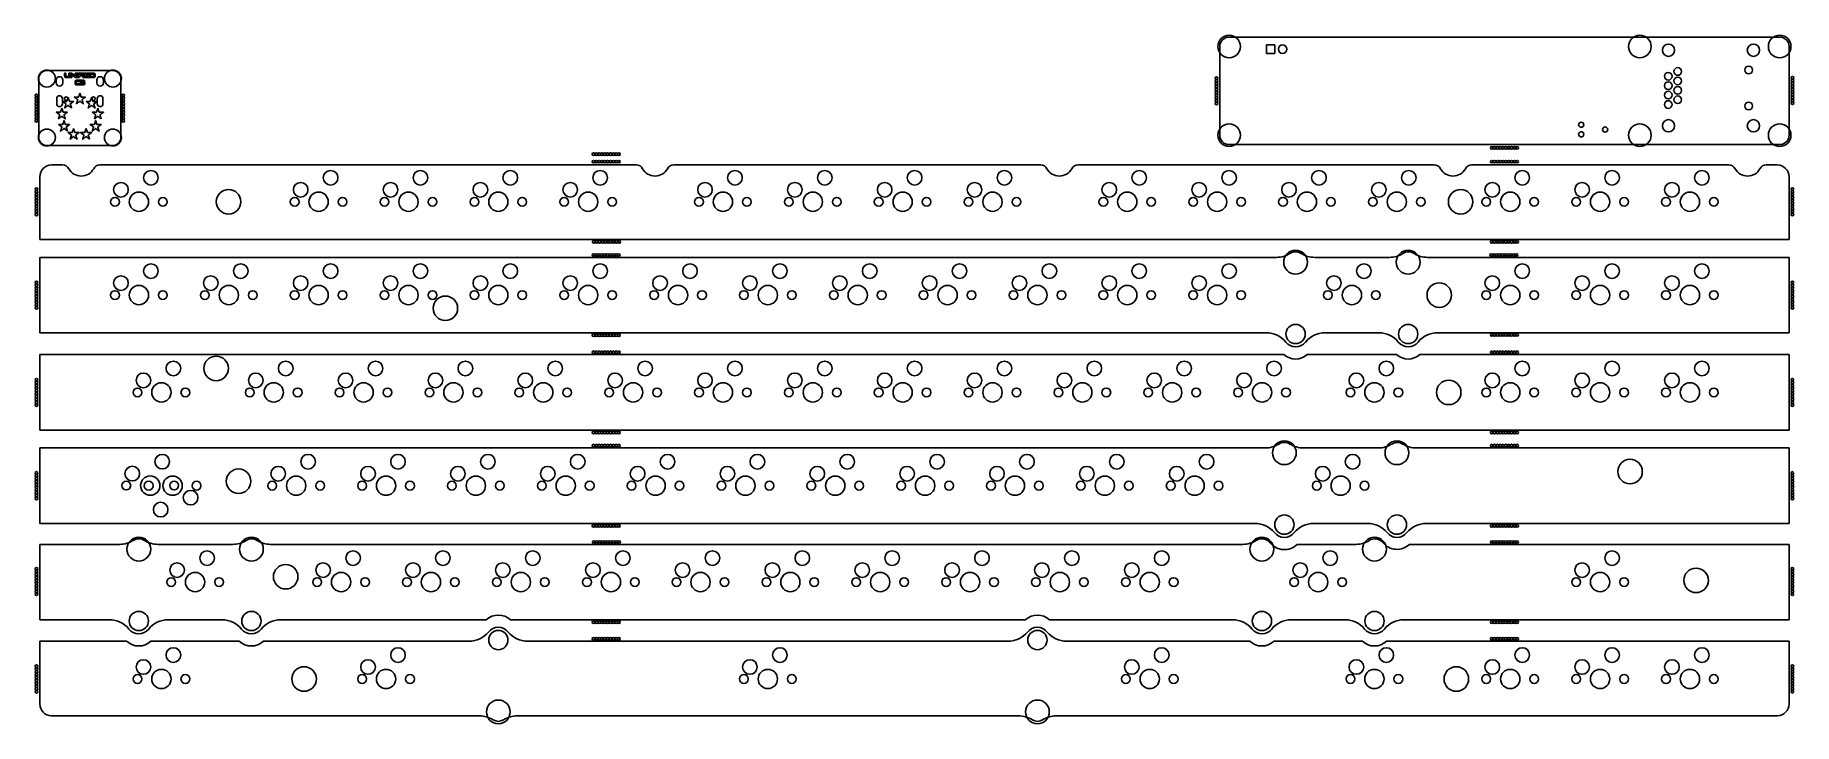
# Model space of a CAD drawing. Extents: x -22 to 351, y -111 to 35.
import ezdxf

# ---------------------------------------------------------------- set-up
doc = ezdxf.new("R2010")
doc.units = 0
doc.layers.add('BLACK', color=7, linetype='CONTINUOUS')

msp = doc.modelspace()

# ---------------------------------------------------------------- linework, layer by layer
at = {"layer": 'BLACK', "linetype": 'CONTINUOUS'}
for p, q in [((347.875, 34.925), (231.168, 34.925)), ((347.875, 34.925), (231.168, 34.925)), ((229.168, 32.925), (229.168, 14.125)), ((229.168, 32.925), (229.168, 14.125)), ((239.049, 33.225), (239.053, 33.2445)), ((239.049, 31.525), (239.049, 33.225)), ((239.053, 31.5055), (239.049, 31.525)), ((239.053, 33.2445), (239.064, 33.2611)), ((239.064, 31.4889), (239.053, 31.5055)), ((239.064, 33.2611), (239.08, 33.2721)), ((239.08, 31.4779), (239.064, 31.4889)), ((239.08, 33.2721), (239.1, 33.276)), ((239.1, 31.474), (239.08, 31.4779)), ((239.1, 33.276), (240.8, 33.276)), ((240.8, 31.474), (239.1, 31.474)), ((240.8, 33.276), (240.82, 33.2721)), ((240.82, 31.4779), (240.8, 31.474)), ((240.82, 33.2721), (240.836, 33.2611)), ((240.836, 31.4889), (240.82, 31.4779)), ((240.836, 33.2611), (240.847, 33.2445)), ((240.847, 31.5055), (240.836, 31.4889)), ((240.847, 33.2445), (240.851, 33.225)), ((240.851, 31.525), (240.847, 31.5055)), ((240.851, 33.225), (240.851, 31.525)), ((349.875, 14.125), (349.875, 32.925)), ((349.875, 14.125), (349.875, 32.925)), ((-21.225, 26.125), (-21.225, 13.625)), ((-21.225, 26.125), (-21.225, 13.625)), ((-5.525, 27.825), (-19.525, 27.825)), ((-5.525, 27.825), (-19.525, 27.825)), ((-17.7285, 26.0309), (-17.7265, 26.1058)), ((-17.7265, 26.1058), (-17.7255, 26.1075)), ((-17.7255, 26.1075), (-17.7235, 26.1075)), ((-17.7235, 26.1075), (-17.7226, 26.1063)), ((-17.7226, 26.1063), (-17.7052, 26.0392)), ((-17.46, 26.1015), (-17.5, 25.9988)), ((-17.4881, 26.0506), (-17.4637, 26.1031)), ((-17.4637, 26.1031), (-17.462, 26.1043)), ((-17.462, 26.1043), (-17.4602, 26.1034)), ((-17.4602, 26.1034), (-17.46, 26.1015)), ((-15.7483, 27.252), (-15.7333, 27.2881)), ((-15.7482, 26.9129), (-15.7483, 27.252)), ((-15.7482, 26.8675), (-15.7482, 26.9129)), ((-15.7482, 26.9129), (-15.7482, 26.9129)), ((-15.7482, 26.8329), (-15.7482, 26.8675)), ((-15.7482, 26.8675), (-15.7482, 26.8675)), ((-15.7482, 26.801), (-15.7482, 26.8329)), ((-15.7482, 26.8329), (-15.7482, 26.8329)), ((-15.7482, 26.8009), (-15.7482, 26.801)), ((-15.7482, 26.7716), (-15.7482, 26.8009)), ((-15.7482, 26.7448), (-15.7482, 26.7716)), ((-15.7482, 26.7716), (-15.7482, 26.7716)), ((-15.7481, 26.7203), (-15.7482, 26.7448)), ((-15.7482, 26.7448), (-15.7482, 26.7448)), ((-15.7481, 26.6981), (-15.7481, 26.7203)), ((-15.7481, 26.7203), (-15.7481, 26.7203)), ((-15.748, 26.678), (-15.7481, 26.6981)), ((-15.7481, 26.6981), (-15.7481, 26.6981)), ((-15.748, 26.66), (-15.748, 26.678)), ((-15.748, 26.678), (-15.748, 26.678)), ((-15.748, 26.6599), (-15.748, 26.66)), ((-15.7479, 26.6438), (-15.748, 26.6599)), ((-15.7479, 26.6437), (-15.7479, 26.6438)), ((-15.7478, 26.6294), (-15.7479, 26.6437)), ((-15.7478, 26.6293), (-15.7478, 26.6294)), ((-15.7477, 26.6167), (-15.7478, 26.6293)), ((-15.7477, 26.6166), (-15.7477, 26.6167)), ((-15.7476, 26.6055), (-15.7477, 26.6166)), ((-15.7476, 26.6054), (-15.7476, 26.6055)), ((-15.7475, 26.5958), (-15.7476, 26.6054)), ((-15.7475, 26.5956), (-15.7475, 26.5958)), ((-15.7474, 26.5873), (-15.7475, 26.5956)), ((-15.7474, 26.5871), (-15.7474, 26.5873)), ((-15.7472, 26.58), (-15.7474, 26.5871)), ((-15.7472, 26.5797), (-15.7472, 26.58)), ((-15.747, 26.5738), (-15.7472, 26.5797)), ((-15.747, 26.5733), (-15.747, 26.5738)), ((-15.7468, 26.5684), (-15.747, 26.5733)), ((-15.7468, 26.5678), (-15.7468, 26.5684)), ((-15.7466, 26.5638), (-15.7468, 26.5678)), ((-15.7466, 26.5629), (-15.7466, 26.5638)), ((-15.7464, 26.5597), (-15.7466, 26.5629)), ((-15.7463, 26.5585), (-15.7464, 26.5597)), ((-15.7461, 26.5559), (-15.7463, 26.5585)), ((-15.7459, 26.5543), (-15.7461, 26.5559)), ((-15.7456, 26.5522), (-15.7459, 26.5543)), ((-15.7454, 26.5505), (-15.7456, 26.5522)), ((-15.7443, 26.5434), (-15.7454, 26.5505)), ((-15.7437, 26.5402), (-15.7443, 26.5434)), ((-15.7385, 26.5167), (-15.7437, 26.5402)), ((-15.7369, 26.5112), (-15.7385, 26.5167)), ((-15.7295, 26.4896), (-15.7369, 26.5112)), ((-15.7333, 27.2881), (-15.6973, 27.303)), ((-15.7272, 26.4839), (-15.7295, 26.4896)), ((-15.7176, 26.4641), (-15.7272, 26.4839)), ((-15.7143, 26.4584), (-15.7176, 26.4641)), ((-15.7025, 26.4404), (-15.7143, 26.4584)), ((-15.6984, 26.4351), (-15.7025, 26.4404)), ((-15.6844, 26.4188), (-15.6984, 26.4351)), ((-15.6973, 27.303), (-15.5331, 27.303)), ((-15.6812, 26.4155), (-15.6844, 26.4188)), ((-15.6752, 26.4098), (-15.6812, 26.4155)), ((-15.6723, 26.4072), (-15.6752, 26.4098)), ((-15.6594, 26.3965), (-15.6723, 26.4072)), ((-15.6552, 26.3934), (-15.6594, 26.3965)), ((-15.6406, 26.3838), (-15.6552, 26.3934)), ((-15.6368, 26.3814), (-15.6406, 26.3838)), ((-15.6199, 26.3723), (-15.6368, 26.3814)), ((-15.6176, 26.3711), (-15.6199, 26.3723)), ((-15.6108, 26.3678), (-15.6176, 26.3711)), ((-15.6081, 26.3666), (-15.6108, 26.3678)), ((-15.5863, 26.3576), (-15.6081, 26.3666)), ((-15.5821, 26.3561), (-15.5863, 26.3576)), ((-15.559, 26.3489), (-15.5821, 26.3561)), ((-15.555, 26.3478), (-15.559, 26.3489)), ((-15.5303, 26.3422), (-15.555, 26.3478)), ((-15.5331, 27.303), (-15.497, 27.2881)), ((-15.5266, 26.3415), (-15.5303, 26.3422)), ((-15.4999, 26.3375), (-15.5266, 26.3415)), ((-15.4967, 26.3371), (-15.4999, 26.3375)), ((-15.497, 27.2881), (-15.4821, 27.252)), ((-15.4677, 26.3346), (-15.4967, 26.3371)), ((-15.4821, 27.252), (-15.482, 26.9174)), ((-15.482, 26.9174), (-15.482, 26.9174)), ((-15.482, 26.9174), (-15.482, 26.8125)), ((-15.482, 26.8125), (-15.482, 26.7829)), ((-15.482, 26.7829), (-15.482, 26.7558)), ((-15.482, 26.7558), (-15.482, 26.7311)), ((-15.482, 26.7311), (-15.482, 26.7087)), ((-15.482, 26.7087), (-15.4819, 26.6884)), ((-15.4819, 26.6884), (-15.4818, 26.6702)), ((-15.4818, 26.6702), (-15.4818, 26.654)), ((-15.4818, 26.654), (-15.4816, 26.6396)), ((-15.4816, 26.6396), (-15.4815, 26.6268)), ((-15.4815, 26.6268), (-15.4813, 26.6158)), ((-15.4813, 26.6158), (-15.4811, 26.6062)), ((-15.4811, 26.6062), (-15.4809, 26.5981)), ((-15.4809, 26.5981), (-15.4806, 26.5914)), ((-15.4806, 26.5914), (-15.4804, 26.5859)), ((-15.4804, 26.5859), (-15.4801, 26.5818)), ((-15.4801, 26.5818), (-15.4799, 26.5795)), ((-15.4799, 26.5795), (-15.4777, 26.5763)), ((-15.4777, 26.5763), (-15.4758, 26.5746)), ((-15.4758, 26.5746), (-15.4718, 26.5721)), ((-15.4718, 26.5721), (-15.4647, 26.5692)), ((-15.4655, 26.3344), (-15.4677, 26.3346)), ((-15.4632, 26.3343), (-15.4655, 26.3344)), ((-15.4647, 26.5692), (-15.4537, 26.5665)), ((-15.4622, 26.3343), (-15.4632, 26.3343)), ((-15.4563, 26.3342), (-15.4622, 26.3343)), ((-15.4558, 26.3341), (-15.4563, 26.3342)), ((-15.4473, 26.334), (-15.4558, 26.3341)), ((-15.4537, 26.5665), (-15.442, 26.5648)), ((-15.447, 26.334), (-15.4473, 26.334)), ((-15.4359, 26.3339), (-15.447, 26.334)), ((-15.442, 26.5648), (-15.4416, 26.5648)), ((-15.4416, 26.5648), (-15.4364, 26.5646)), ((-15.4364, 26.5646), (-15.428, 26.5644)), ((-15.4358, 26.3339), (-15.4359, 26.3339)), ((-15.4224, 26.3337), (-15.4358, 26.3339)), ((-15.428, 26.5644), (-15.4172, 26.5643)), ((-15.4223, 26.3337), (-15.4224, 26.3337)), ((-15.4068, 26.3336), (-15.4223, 26.3337)), ((-15.4172, 26.5643), (-15.404, 26.5642)), ((-15.4067, 26.3336), (-15.4068, 26.3336)), ((-15.3892, 26.3335), (-15.4067, 26.3336)), ((-15.404, 26.5642), (-15.3887, 26.564)), ((-15.3699, 26.3334), (-15.3892, 26.3335)), ((-15.3892, 26.3335), (-15.3892, 26.3335)), ((-15.3887, 26.564), (-15.3715, 26.5639)), ((-15.3715, 26.5639), (-15.3526, 26.5638)), ((-15.3698, 26.3334), (-15.3699, 26.3334)), ((-15.349, 26.3333), (-15.3698, 26.3334)), ((-15.3526, 26.5638), (-15.3322, 26.5637)), ((-15.3489, 26.3333), (-15.349, 26.3333)), ((-15.3266, 26.3333), (-15.3489, 26.3333)), ((-15.3322, 26.5637), (-15.3322, 26.5637)), ((-15.3322, 26.5637), (-15.3104, 26.5636)), ((-15.303, 26.3332), (-15.3266, 26.3333)), ((-15.3266, 26.3333), (-15.3266, 26.3333)), ((-15.3104, 26.5636), (-15.2876, 26.5636)), ((-15.2783, 26.3331), (-15.303, 26.3332)), ((-15.303, 26.3332), (-15.303, 26.3332)), ((-15.2876, 26.5636), (-15.2637, 26.5635)), ((-15.2527, 26.3331), (-15.2783, 26.3331)), ((-15.2783, 26.3331), (-15.2783, 26.3331)), ((-15.2637, 26.5635), (-15.2391, 26.5635)), ((-15.2264, 26.333), (-15.2527, 26.3331)), ((-15.2527, 26.3331), (-15.2527, 26.3331)), ((-15.2391, 26.5635), (-15.2139, 26.5634)), ((-15.1995, 26.333), (-15.2264, 26.333)), ((-15.2264, 26.333), (-15.2264, 26.333)), ((-15.2139, 26.5634), (-15.1883, 26.5634)), ((-15.1722, 26.333), (-15.1995, 26.333)), ((-15.1995, 26.333), (-15.1995, 26.333)), ((-15.1883, 26.5634), (-15.1624, 26.5634)), ((-15.1448, 26.333), (-15.1722, 26.333)), ((-15.1722, 26.333), (-15.1722, 26.333)), ((-15.1624, 26.5634), (-15.1365, 26.5634)), ((-15.1173, 26.333), (-15.1448, 26.333)), ((-15.1365, 26.5634), (-15.1108, 26.5634)), ((-15.0899, 26.333), (-15.1173, 26.333)), ((-15.1108, 26.5634), (-15.0853, 26.5635)), ((-15.0629, 26.333), (-15.0899, 26.333)), ((-15.0899, 26.333), (-15.0899, 26.333)), ((-15.0853, 26.5635), (-15.0604, 26.5635)), ((-15.0364, 26.333), (-15.0629, 26.333)), ((-15.0629, 26.333), (-15.0629, 26.333)), ((-15.0604, 26.5635), (-15.0361, 26.5635)), ((-15.0105, 26.3331), (-15.0364, 26.333)), ((-15.0364, 26.333), (-15.0364, 26.333)), ((-15.0361, 26.5635), (-15.0127, 26.5636)), ((-15.0127, 26.5636), (-14.9903, 26.5637)), ((-14.9855, 26.3331), (-15.0105, 26.3331)), ((-15.0105, 26.3331), (-15.0105, 26.3331)), ((-14.9903, 26.5637), (-14.9692, 26.5638)), ((-14.9616, 26.3332), (-14.9855, 26.3331)), ((-14.9855, 26.3331), (-14.9855, 26.3331)), ((-14.9692, 26.5638), (-14.9495, 26.5639)), ((-14.9692, 26.5638), (-14.9692, 26.5638)), ((-14.9615, 26.3332), (-14.9616, 26.3332)), ((-14.9388, 26.3333), (-14.9615, 26.3332)), ((-14.9495, 26.5639), (-14.9314, 26.564)), ((-14.9387, 26.3333), (-14.9388, 26.3333)), ((-14.9174, 26.3333), (-14.9387, 26.3333)), ((-14.9314, 26.564), (-14.915, 26.5641)), ((-14.9173, 26.3333), (-14.9174, 26.3333)), ((-14.8975, 26.3334), (-14.9173, 26.3333)), ((-14.915, 26.5641), (-14.9007, 26.5642)), ((-14.9007, 26.5642), (-14.8887, 26.5644)), ((-14.8974, 26.3334), (-14.8975, 26.3334)), ((-14.8793, 26.3335), (-14.8974, 26.3334)), ((-14.8887, 26.5644), (-14.8788, 26.5645)), ((-14.8631, 26.3336), (-14.8793, 26.3335)), ((-14.8793, 26.3335), (-14.8793, 26.3335)), ((-14.8788, 26.5645), (-14.8719, 26.5647)), ((-14.8719, 26.5647), (-14.8694, 26.5648)), ((-14.8694, 26.5648), (-14.8556, 26.5668)), ((-14.863, 26.3336), (-14.8631, 26.3336)), ((-14.8489, 26.3337), (-14.863, 26.3336)), ((-14.8556, 26.5668), (-14.8454, 26.5695)), ((-14.8488, 26.3337), (-14.8489, 26.3337)), ((-14.8369, 26.3339), (-14.8488, 26.3337)), ((-14.8454, 26.5695), (-14.8387, 26.5724)), ((-14.8387, 26.5724), (-14.8351, 26.5748)), ((-14.8367, 26.3339), (-14.8369, 26.3339)), ((-14.8273, 26.334), (-14.8367, 26.3339)), ((-14.8351, 26.5748), (-14.8332, 26.5766)), ((-14.8332, 26.5766), (-14.832, 26.5786)), ((-14.832, 26.5786), (-14.831, 26.5811)), ((-14.831, 26.5811), (-14.8309, 26.5836)), ((-14.8309, 26.5836), (-14.8307, 26.5878)), ((-14.8307, 26.5878), (-14.8306, 26.5931)), ((-14.8306, 26.5931), (-14.8304, 26.5999)), ((-14.8304, 26.5999), (-14.8303, 26.608)), ((-14.8303, 26.608), (-14.8302, 26.6175)), ((-14.8302, 26.6175), (-14.8301, 26.6285)), ((-14.8301, 26.6285), (-14.83, 26.6412)), ((-14.83, 26.6555), (-14.8299, 26.6718)), ((-14.83, 26.6412), (-14.83, 26.6555)), ((-14.83, 26.6555), (-14.83, 26.6555)), ((-14.8299, 26.6901), (-14.8298, 26.7104)), ((-14.8299, 26.6718), (-14.8299, 26.6901)), ((-14.8298, 26.7577), (-14.8297, 26.7849)), ((-14.8298, 26.7329), (-14.8298, 26.7577)), ((-14.8298, 26.7104), (-14.8298, 26.7329)), ((-14.8297, 27.252), (-14.8148, 27.2881)), ((-14.8297, 26.9151), (-14.8297, 27.252)), ((-14.8297, 26.8821), (-14.8297, 26.9151)), ((-14.8297, 26.847), (-14.8297, 26.8821)), ((-14.8297, 26.8146), (-14.8297, 26.847)), ((-14.8297, 26.7849), (-14.8297, 26.8146)), ((-14.8269, 26.334), (-14.8273, 26.334)), ((-14.8201, 26.3342), (-14.8269, 26.334)), ((-14.8192, 26.3342), (-14.8201, 26.3342)), ((-14.8152, 26.3343), (-14.8192, 26.3342)), ((-14.8139, 26.3344), (-14.8152, 26.3343)), ((-14.8148, 27.2881), (-14.7787, 27.303)), ((-14.8105, 26.3346), (-14.8139, 26.3344)), ((-14.8096, 26.3347), (-14.8105, 26.3346)), ((-14.7885, 26.3364), (-14.8096, 26.3347)), ((-14.7865, 26.3366), (-14.7885, 26.3364)), ((-14.7678, 26.339), (-14.7865, 26.3366)), ((-14.7787, 27.303), (-14.6129, 27.303)), ((-14.7651, 26.3394), (-14.7678, 26.339)), ((-14.7482, 26.3423), (-14.7651, 26.3394)), ((-14.745, 26.343), (-14.7482, 26.3423)), ((-14.7295, 26.3468), (-14.745, 26.343)), ((-14.726, 26.3478), (-14.7295, 26.3468)), ((-14.7114, 26.3525), (-14.726, 26.3478)), ((-14.7079, 26.3538), (-14.7114, 26.3525)), ((-14.6937, 26.3596), (-14.7079, 26.3538)), ((-14.6907, 26.3609), (-14.6937, 26.3596)), ((-14.6763, 26.3678), (-14.6907, 26.3609)), ((-14.6748, 26.3686), (-14.6763, 26.3678)), ((-14.6735, 26.3693), (-14.6748, 26.3686)), ((-14.6703, 26.3711), (-14.6735, 26.3693)), ((-14.6524, 26.3821), (-14.6703, 26.3711)), ((-14.6591, 26.3796), (-14.6581, 26.381)), ((-14.6584, 26.3777), (-14.6591, 26.3796)), ((-14.6564, 26.3774), (-14.6584, 26.3777)), ((-14.6581, 26.381), (-14.6536, 26.3838)), ((-14.6111, 26.3943), (-14.6564, 26.3774)), ((-14.6536, 26.3838), (-14.6479, 26.3879)), ((-14.6467, 26.3863), (-14.6524, 26.3821)), ((-14.6479, 26.3879), (-14.6323, 26.4008)), ((-14.631, 26.3994), (-14.6467, 26.3863)), ((-14.6323, 26.4008), (-14.6271, 26.4059)), ((-14.6257, 26.4045), (-14.631, 26.3994)), ((-14.6271, 26.4059), (-14.6137, 26.4208)), ((-14.6122, 26.4195), (-14.6257, 26.4045)), ((-14.6137, 26.4208), (-14.6093, 26.4265)), ((-14.6129, 27.303), (-14.5769, 27.2881)), ((-14.6076, 26.4253), (-14.6122, 26.4195)), ((-14.5423, 26.3857), (-14.6111, 26.3943)), ((-14.6093, 26.4265), (-14.5981, 26.4432)), ((-14.5964, 26.4422), (-14.6076, 26.4253)), ((-14.5981, 26.4432), (-14.5946, 26.4494)), ((-14.5929, 26.4485), (-14.5964, 26.4422)), ((-14.5946, 26.4494), (-14.5858, 26.468)), ((-14.584, 26.4672), (-14.5929, 26.4485)), ((-14.5902, 27.2958), (-14.5891, 27.2975)), ((-14.5893, 27.294), (-14.5902, 27.2958)), ((-14.5783, 27.2866), (-14.5893, 27.294)), ((-14.5891, 27.2975), (-14.5878, 27.2976)), ((-14.5878, 27.2976), (-14.5709, 27.2943)), ((-14.5858, 26.468), (-14.5833, 26.4743)), ((-14.5814, 26.4736), (-14.584, 26.4672)), ((-14.5833, 26.4743), (-14.5768, 26.4945)), ((-14.5749, 26.494), (-14.5814, 26.4736)), ((-14.5677, 27.2708), (-14.5783, 27.2866)), ((-14.5769, 27.2881), (-14.5619, 27.252)), ((-14.5768, 26.4945), (-14.576, 26.4975)), ((-14.576, 26.4975), (-14.5753, 26.5003)), ((-14.5753, 26.5003), (-14.5743, 26.504)), ((-14.5753, 26.5003), (-14.5753, 26.5003)), ((-14.5741, 26.497), (-14.5749, 26.494)), ((-14.5743, 26.504), (-14.5734, 26.5075)), ((-14.5743, 26.504), (-14.5743, 26.504)), ((-14.5743, 26.504), (-14.5743, 26.504)), ((-14.5733, 26.4998), (-14.5741, 26.497)), ((-14.5734, 26.5075), (-14.5733, 26.5079)), ((-14.5733, 26.5079), (-14.5725, 26.5113)), ((-14.5724, 26.5035), (-14.5733, 26.4998)), ((-14.5725, 26.5113), (-14.5723, 26.5121)), ((-14.5725, 26.5113), (-14.5725, 26.5113)), ((-14.5715, 26.507), (-14.5724, 26.5035)), ((-14.5724, 26.5035), (-14.5724, 26.5035)), ((-14.5723, 26.5121), (-14.5716, 26.5153)), ((-14.5716, 26.5153), (-14.5713, 26.5165)), ((-14.5714, 26.5075), (-14.5715, 26.507)), ((-14.5706, 26.5108), (-14.5714, 26.5075)), ((-14.5713, 26.5165), (-14.5706, 26.5199)), ((-14.5709, 27.2943), (-14.5705, 27.2948)), ((-14.5706, 26.5199), (-14.5703, 26.5212)), ((-14.5704, 26.5116), (-14.5706, 26.5108)), ((-14.5705, 27.2948), (-14.5692, 27.2948)), ((-14.5696, 26.5149), (-14.5704, 26.5116)), ((-14.5703, 26.5212), (-14.5697, 26.5248)), ((-14.5697, 26.5248), (-14.5695, 26.5262)), ((-14.5693, 26.5161), (-14.5696, 26.5149)), ((-14.5695, 26.5262), (-14.5689, 26.5301)), ((-14.5686, 26.5195), (-14.5693, 26.5161)), ((-14.5692, 27.2948), (-14.5376, 27.2849)), ((-14.5689, 26.5301), (-14.5688, 26.5315)), ((-14.5688, 26.5315), (-14.5682, 26.5358)), ((-14.5684, 26.5209), (-14.5686, 26.5195)), ((-14.5678, 26.5245), (-14.5684, 26.5209)), ((-14.5682, 26.5358), (-14.5681, 26.537)), ((-14.5681, 26.537), (-14.5677, 26.5419)), ((-14.5675, 26.5259), (-14.5678, 26.5245)), ((-14.5639, 27.2518), (-14.5677, 27.2708)), ((-14.5677, 26.5419), (-14.5676, 26.5429)), ((-14.5676, 26.5429), (-14.5672, 26.5485)), ((-14.567, 26.5298), (-14.5675, 26.5259)), ((-14.5672, 26.5485), (-14.5671, 26.5493)), ((-14.5671, 26.5493), (-14.5667, 26.5557)), ((-14.5668, 26.5312), (-14.567, 26.5298)), ((-14.5663, 26.5356), (-14.5668, 26.5312)), ((-14.5667, 26.5564), (-14.5664, 26.5637)), ((-14.5667, 26.5557), (-14.5667, 26.5564)), ((-14.5667, 26.5557), (-14.5667, 26.5557)), ((-14.5664, 26.5642), (-14.5661, 26.5726)), ((-14.5664, 26.5637), (-14.5664, 26.5642)), ((-14.5661, 26.5368), (-14.5663, 26.5356)), ((-14.5661, 26.573), (-14.5658, 26.5825)), ((-14.5661, 26.5726), (-14.5661, 26.573)), ((-14.5657, 26.5417), (-14.5661, 26.5368)), ((-14.5658, 26.5829), (-14.5656, 26.5937)), ((-14.5658, 26.5825), (-14.5658, 26.5829)), ((-14.5658, 26.5825), (-14.5658, 26.5825)), ((-14.5656, 26.5427), (-14.5657, 26.5417)), ((-14.5656, 26.5939), (-14.5654, 26.6062)), ((-14.5656, 26.5937), (-14.5656, 26.5939)), ((-14.5652, 26.5483), (-14.5656, 26.5427)), ((-14.5654, 26.6064), (-14.5652, 26.6201)), ((-14.5654, 26.6062), (-14.5654, 26.6064)), ((-14.5654, 26.6062), (-14.5654, 26.6062)), ((-14.5652, 26.6203), (-14.5651, 26.6357)), ((-14.5652, 26.6201), (-14.5652, 26.6203)), ((-14.5652, 26.6203), (-14.5652, 26.6203)), ((-14.5651, 26.5492), (-14.5652, 26.5483)), ((-14.5651, 26.6358), (-14.565, 26.653)), ((-14.5651, 26.6357), (-14.5651, 26.6358)), ((-14.5647, 26.5556), (-14.5651, 26.5492)), ((-14.565, 26.6531), (-14.5649, 26.6721)), ((-14.565, 26.653), (-14.565, 26.6531)), ((-14.5649, 26.6722), (-14.5648, 26.6933)), ((-14.5649, 26.6721), (-14.5649, 26.6722)), ((-14.5649, 26.6722), (-14.5649, 26.6722)), ((-14.5648, 26.6933), (-14.5647, 26.7165)), ((-14.5648, 26.6933), (-14.5648, 26.6933)), ((-14.5647, 26.742), (-14.5646, 26.7698)), ((-14.5647, 26.7165), (-14.5647, 26.742)), ((-14.5647, 26.742), (-14.5647, 26.742)), ((-14.5647, 26.7165), (-14.5647, 26.7165)), ((-14.5644, 26.5636), (-14.5647, 26.5563)), ((-14.5647, 26.5563), (-14.5647, 26.5556)), ((-14.5646, 26.8001), (-14.5645, 26.8329)), ((-14.5646, 26.7698), (-14.5646, 26.8001)), ((-14.5646, 26.8001), (-14.5646, 26.8001)), ((-14.5646, 26.7698), (-14.5646, 26.7698)), ((-14.5645, 26.8685), (-14.5644, 26.9069)), ((-14.5645, 26.8329), (-14.5645, 26.8685)), ((-14.5645, 26.8329), (-14.5645, 26.8329)), ((-14.5644, 26.9069), (-14.5639, 27.2518)), ((-14.5641, 26.5725), (-14.5644, 26.5641)), ((-14.5644, 26.5641), (-14.5644, 26.5636)), ((-14.5638, 26.5825), (-14.5641, 26.5729)), ((-14.5641, 26.5729), (-14.5641, 26.5725)), ((-14.5636, 26.5937), (-14.5638, 26.5828)), ((-14.5638, 26.5828), (-14.5638, 26.5825)), ((-14.5634, 26.6062), (-14.5636, 26.5939)), ((-14.5636, 26.5939), (-14.5636, 26.5937)), ((-14.5632, 26.6201), (-14.5634, 26.6063)), ((-14.5634, 26.6063), (-14.5634, 26.6062)), ((-14.5631, 26.6357), (-14.5632, 26.6203)), ((-14.5632, 26.6203), (-14.5632, 26.6201)), ((-14.563, 26.653), (-14.5631, 26.6358)), ((-14.5631, 26.6358), (-14.5631, 26.6357)), ((-14.5629, 26.6721), (-14.563, 26.6531)), ((-14.563, 26.6531), (-14.563, 26.653)), ((-14.5628, 26.6933), (-14.5629, 26.6722)), ((-14.5629, 26.6722), (-14.5629, 26.6721)), ((-14.5627, 26.7165), (-14.5628, 26.6933)), ((-14.5628, 26.6933), (-14.5628, 26.6933)), ((-14.5626, 26.7698), (-14.5627, 26.742)), ((-14.5627, 26.742), (-14.5627, 26.742)), ((-14.5627, 26.742), (-14.5627, 26.7165)), ((-14.5627, 26.7165), (-14.5627, 26.7165)), ((-14.5625, 26.8329), (-14.5626, 26.8001)), ((-14.5626, 26.8001), (-14.5626, 26.8001)), ((-14.5626, 26.8001), (-14.5626, 26.7698)), ((-14.5626, 26.7698), (-14.5626, 26.7698)), ((-14.5619, 27.252), (-14.5625, 26.8685)), ((-14.5625, 26.8685), (-14.5625, 26.8329)), ((-14.5625, 26.8329), (-14.5625, 26.8329)), ((-14.5118, 26.3603), (-14.5423, 26.3857)), ((-14.5376, 27.2849), (-14.5016, 27.2954)), ((-14.5117, 26.3601), (-14.5118, 26.3603)), ((-14.4984, 26.3513), (-14.5117, 26.3601)), ((-14.5087, 27.252), (-14.4938, 27.2881)), ((-14.5087, 26.3838), (-14.5087, 27.252)), ((-14.4938, 26.3477), (-14.5087, 26.3838)), ((-14.503, 27.2708), (-14.5067, 27.2518)), ((-14.5067, 27.2518), (-14.5067, 26.384)), ((-14.5067, 26.384), (-14.503, 26.365)), ((-14.4924, 27.2866), (-14.503, 27.2708)), ((-14.503, 26.365), (-14.4956, 26.354)), ((-14.5016, 27.2954), (-14.4996, 27.295)), ((-14.4996, 27.295), (-14.4993, 27.2943)), ((-14.4993, 27.2943), (-14.4829, 27.2976)), ((-14.4971, 26.3509), (-14.4984, 26.3513)), ((-14.4955, 26.352), (-14.4971, 26.3509)), ((-14.4956, 26.354), (-14.4955, 26.352)), ((-14.4938, 27.2881), (-14.4577, 27.303)), ((-14.4577, 26.3328), (-14.4938, 26.3477)), ((-14.4814, 27.294), (-14.4924, 27.2866)), ((-14.4829, 27.2976), (-14.481, 27.297)), ((-14.4806, 27.295), (-14.4814, 27.294)), ((-14.481, 27.297), (-14.4806, 27.295)), ((-14.4577, 27.303), (-14.315, 27.3029)), ((-14.3143, 26.3328), (-14.4577, 26.3328)), ((-14.315, 27.3029), (-14.2845, 27.2928)), ((-14.2782, 26.3477), (-14.3143, 26.3328)), ((-14.2845, 27.2928), (-13.5035, 26.7101)), ((-14.2633, 26.3838), (-14.2782, 26.3477)), ((-14.2653, 26.7382), (-14.2652, 26.7691)), ((-14.2653, 26.721), (-14.2653, 26.7382)), ((-14.2653, 26.7132), (-14.2653, 26.721)), ((-14.2646, 26.7118), (-14.2653, 26.7132)), ((-14.2652, 26.8562), (-14.2651, 26.883)), ((-14.2652, 26.8283), (-14.2652, 26.8562)), ((-14.2652, 26.8562), (-14.2652, 26.8562)), ((-14.2652, 26.7992), (-14.2652, 26.8283)), ((-14.2652, 26.7691), (-14.2652, 26.7992)), ((-14.2652, 26.7992), (-14.2652, 26.7992)), ((-14.2651, 26.9321), (-14.265, 26.9543)), ((-14.2651, 26.9083), (-14.2651, 26.9321)), ((-14.2651, 26.883), (-14.2651, 26.9083)), ((-14.2651, 26.9083), (-14.2651, 26.9083)), ((-14.265, 26.9589), (-14.264, 26.9606)), ((-14.265, 26.9543), (-14.265, 26.9589)), ((-14.265, 26.9543), (-14.265, 26.9543)), ((-14.2627, 26.7113), (-14.2646, 26.7118)), ((-14.264, 26.9606), (-14.2618, 26.9605)), ((-14.2632, 26.7691), (-14.2633, 26.7382)), ((-14.2633, 26.7382), (-14.2633, 26.721)), ((-14.2633, 26.721), (-14.2633, 26.3838)), ((-14.2631, 26.883), (-14.2632, 26.8562)), ((-14.2632, 26.8562), (-14.2632, 26.8283)), ((-14.2632, 26.8283), (-14.2632, 26.7992)), ((-14.2632, 26.7992), (-14.2632, 26.7691)), ((-14.263, 26.9542), (-14.2631, 26.9321)), ((-14.2631, 26.9321), (-14.2631, 26.9083)), ((-14.2631, 26.9083), (-14.2631, 26.883)), ((-14.2481, 26.948), (-14.263, 26.9589)), ((-14.263, 26.9589), (-14.263, 26.9542)), ((-14.2613, 26.7127), (-14.2627, 26.7113)), ((-14.2618, 26.9605), (-14.2469, 26.9496)), ((-14.2469, 26.7708), (-14.2613, 26.7127)), ((-14.2301, 26.9349), (-14.2481, 26.948)), ((-14.2469, 26.9496), (-14.2289, 26.9365)), ((-14.1985, 26.8204), (-14.2469, 26.7708)), ((-14.2111, 26.9211), (-14.2301, 26.9349)), ((-14.2289, 26.9365), (-14.21, 26.9227)), ((-14.1913, 26.9066), (-14.2111, 26.9211)), ((-14.21, 26.9227), (-14.21, 26.9227)), ((-14.21, 26.9227), (-14.1901, 26.9082)), ((-14.131, 26.8359), (-14.1985, 26.8204)), ((-14.1706, 26.8916), (-14.1913, 26.9066)), ((-14.1901, 26.9082), (-14.1694, 26.8932)), ((-14.1493, 26.876), (-14.1706, 26.8916)), ((-14.1694, 26.8932), (-14.1481, 26.8777)), ((-13.9958, 26.764), (-14.1493, 26.876)), ((-14.1481, 26.8777), (-14.1481, 26.8777)), ((-14.1481, 26.8777), (-14.1275, 26.8626)), ((-14.0655, 26.8124), (-14.131, 26.8359)), ((-14.1275, 26.8626), (-14.1043, 26.8457)), ((-14.1043, 26.8457), (-14.1043, 26.8457)), ((-14.1043, 26.8457), (-14.0791, 26.8273)), ((-14.0791, 26.8273), (-14.0523, 26.8077)), ((-14.0547, 26.8045), (-14.0655, 26.8124)), ((-14.0264, 26.7839), (-14.0547, 26.8045)), ((-14.0523, 26.8077), (-14.024, 26.7871)), ((-13.9969, 26.7624), (-14.0264, 26.7839)), ((-14.024, 26.7871), (-13.9946, 26.7656)), ((-13.9665, 26.7402), (-13.9969, 26.7624)), ((-13.4182, 26.3426), (-13.9958, 26.764)), ((-13.9946, 26.7656), (-13.9641, 26.7434)), ((-13.9353, 26.7174), (-13.9665, 26.7402)), ((-13.9641, 26.7434), (-13.933, 26.7207)), ((-13.9037, 26.6943), (-13.9353, 26.7174)), ((-13.933, 26.7207), (-13.9013, 26.6976)), ((-13.9034, 26.6942), (-13.9037, 26.6943)), ((-13.902, 26.694), (-13.9034, 26.6942)), ((-13.9034, 26.6942), (-13.9034, 26.6942)), ((-13.9006, 26.6954), (-13.902, 26.694)), ((-13.9013, 26.6976), (-13.9011, 26.6974)), ((-13.9011, 26.6974), (-13.9011, 26.6974)), ((-13.9011, 26.6974), (-13.9006, 26.6954)), ((-13.8921, 26.9988), (-13.8909, 27.0004)), ((-13.8913, 26.997), (-13.8921, 26.9988)), ((-13.8545, 26.9695), (-13.8913, 26.997)), ((-13.8909, 27.0004), (-13.8889, 27.0002)), ((-13.8889, 27.0002), (-13.8521, 26.9727)), ((-13.5047, 26.7085), (-13.8545, 26.9695)), ((-13.8521, 26.9727), (-13.702, 26.8607)), ((-13.702, 26.8607), (-13.6368, 26.8365)), ((-13.6368, 26.8365), (-13.5692, 26.8514)), ((-13.5692, 26.8514), (-13.5202, 26.9004)), ((-13.5202, 26.9004), (-13.5052, 26.9595)), ((-13.5052, 26.9595), (-13.5038, 26.9609)), ((-13.5045, 26.7084), (-13.5047, 26.7085)), ((-13.5025, 26.7084), (-13.5045, 26.7084)), ((-13.5038, 26.9609), (-13.5018, 26.9604)), ((-13.5035, 26.7101), (-13.5029, 27.2521)), ((-13.5029, 27.2521), (-13.4879, 27.2881)), ((-13.5015, 26.7101), (-13.5025, 26.7084)), ((-13.5018, 26.9604), (-13.5012, 26.959)), ((-13.5013, 26.9303), (-13.5015, 26.7101)), ((-13.5012, 26.959), (-13.5013, 26.9303)), ((-13.4879, 27.2881), (-13.4519, 27.303)), ((-13.4519, 27.303), (-13.3084, 27.303)), ((-13.3881, 26.3328), (-13.4182, 26.3426)), ((-13.3084, 26.3328), (-13.3881, 26.3328)), ((-13.3084, 27.303), (-13.2724, 27.2881)), ((-13.2724, 26.3477), (-13.3084, 26.3328)), ((-13.2857, 27.2958), (-13.2846, 27.2975)), ((-13.2848, 27.294), (-13.2857, 27.2958)), ((-13.285, 26.3409), (-13.2841, 26.3423)), ((-13.2842, 26.339), (-13.285, 26.3409)), ((-13.2738, 27.2866), (-13.2848, 27.294)), ((-13.2846, 27.2975), (-13.2833, 27.2976)), ((-13.2822, 26.3388), (-13.2842, 26.339)), ((-13.2841, 26.3423), (-13.2738, 26.3491)), ((-13.2833, 27.2976), (-13.2733, 27.2956)), ((-13.2495, 26.3524), (-13.2822, 26.3388)), ((-13.2632, 27.2708), (-13.2738, 27.2866)), ((-13.2738, 26.3491), (-13.2632, 26.365)), ((-13.2733, 27.2956), (-13.2731, 27.2956)), ((-13.2731, 27.2956), (-13.2278, 27.2814)), ((-13.2724, 27.2881), (-13.2574, 27.252)), ((-13.2574, 26.3838), (-13.2724, 26.3477)), ((-13.2594, 27.2518), (-13.2632, 27.2708)), ((-13.2632, 26.365), (-13.2594, 26.384)), ((-13.2594, 26.384), (-13.2594, 27.2518)), ((-13.2574, 27.252), (-13.2574, 26.3838)), ((-13.1801, 26.3464), (-13.2495, 26.3524)), ((-13.2278, 27.2814), (-13.1824, 27.2947)), ((-13.1938, 27.252), (-13.1788, 27.2881)), ((-13.1938, 26.8189), (-13.1938, 27.252)), ((-13.1938, 26.7876), (-13.1938, 26.8189)), ((-13.1938, 26.7526), (-13.1938, 26.7876)), ((-13.1938, 26.7876), (-13.1938, 26.7876)), ((-13.1937, 26.7186), (-13.1938, 26.7526)), ((-13.1938, 26.7526), (-13.1938, 26.7526)), ((-13.1937, 26.7185), (-13.1937, 26.7186)), ((-13.1937, 26.6855), (-13.1937, 26.7185)), ((-13.1937, 26.6854), (-13.1937, 26.6855)), ((-13.1937, 26.6535), (-13.1937, 26.6854)), ((-13.1937, 26.6534), (-13.1937, 26.6535)), ((-13.1937, 26.6227), (-13.1937, 26.6534)), ((-13.1936, 26.5932), (-13.1937, 26.6227)), ((-13.1937, 26.6227), (-13.1937, 26.6227)), ((-13.1936, 26.5652), (-13.1936, 26.5932)), ((-13.1936, 26.5932), (-13.1936, 26.5932)), ((-13.1935, 26.5388), (-13.1936, 26.5652)), ((-13.1936, 26.5652), (-13.1936, 26.5652)), ((-13.1935, 26.514), (-13.1935, 26.5388)), ((-13.1935, 26.5388), (-13.1935, 26.5388)), ((-13.1934, 26.4911), (-13.1935, 26.514)), ((-13.1935, 26.514), (-13.1935, 26.514)), ((-13.1934, 26.47), (-13.1934, 26.4911)), ((-13.1934, 26.4911), (-13.1934, 26.4911)), ((-13.1933, 26.451), (-13.1934, 26.47)), ((-13.1934, 26.47), (-13.1934, 26.47)), ((-13.1932, 26.4341), (-13.1933, 26.451)), ((-13.1933, 26.451), (-13.1933, 26.451)), ((-13.1932, 26.4195), (-13.1932, 26.4341)), ((-13.1932, 26.4341), (-13.1932, 26.4341)), ((-13.1932, 26.4194), (-13.1932, 26.4195)), ((-13.1931, 26.4072), (-13.1932, 26.4194)), ((-13.1931, 26.4071), (-13.1931, 26.4072)), ((-13.193, 26.3974), (-13.1931, 26.4071)), ((-13.193, 26.3972), (-13.193, 26.3974)), ((-13.1929, 26.3901), (-13.193, 26.3972)), ((-13.1929, 26.3898), (-13.1929, 26.3901)), ((-13.1929, 26.3854), (-13.1929, 26.3898)), ((-13.1928, 26.3836), (-13.1929, 26.3854)), ((-13.1927, 26.3821), (-13.1928, 26.3836)), ((-13.1836, 26.3555), (-13.1927, 26.3821)), ((-13.188, 27.2708), (-13.1918, 27.2518)), ((-13.1918, 27.2518), (-13.1918, 26.8189)), ((-13.1918, 26.8189), (-13.1918, 26.7876)), ((-13.1918, 26.7876), (-13.1918, 26.7876)), ((-13.1918, 26.7876), (-13.1918, 26.7526)), ((-13.1918, 26.7526), (-13.1918, 26.7526)), ((-13.1918, 26.7526), (-13.1917, 26.7186)), ((-13.1917, 26.7186), (-13.1917, 26.7185)), ((-13.1917, 26.7185), (-13.1917, 26.6855)), ((-13.1917, 26.6855), (-13.1917, 26.6854)), ((-13.1917, 26.6854), (-13.1917, 26.6535)), ((-13.1917, 26.6535), (-13.1917, 26.6534)), ((-13.1917, 26.6534), (-13.1917, 26.6227)), ((-13.1917, 26.6227), (-13.1917, 26.6227)), ((-13.1917, 26.6227), (-13.1916, 26.5932)), ((-13.1916, 26.5932), (-13.1916, 26.5932)), ((-13.1916, 26.5932), (-13.1916, 26.5652)), ((-13.1916, 26.5652), (-13.1916, 26.5652)), ((-13.1916, 26.5652), (-13.1915, 26.5388)), ((-13.1915, 26.5388), (-13.1915, 26.5388)), ((-13.1915, 26.5388), (-13.1915, 26.514)), ((-13.1915, 26.514), (-13.1915, 26.514)), ((-13.1915, 26.514), (-13.1914, 26.4911)), ((-13.1914, 26.4911), (-13.1914, 26.4911)), ((-13.1914, 26.4911), (-13.1914, 26.47)), ((-13.1914, 26.47), (-13.1914, 26.47)), ((-13.1914, 26.47), (-13.1913, 26.451)), ((-13.1913, 26.451), (-13.1913, 26.451)), ((-13.1913, 26.451), (-13.1912, 26.4341)), ((-13.1912, 26.4341), (-13.1912, 26.4341)), ((-13.1912, 26.4341), (-13.1912, 26.4341)), ((-13.1912, 26.4341), (-13.1912, 26.4195)), ((-13.1912, 26.4195), (-13.1912, 26.4194)), ((-13.1912, 26.4194), (-13.1911, 26.4072)), ((-13.1911, 26.4072), (-13.1911, 26.4071)), ((-13.1911, 26.4071), (-13.1911, 26.4071)), ((-13.1911, 26.4071), (-13.191, 26.3974)), ((-13.191, 26.3974), (-13.191, 26.3974)), ((-13.191, 26.3974), (-13.191, 26.3973)), ((-13.191, 26.3973), (-13.1909, 26.3902)), ((-13.1909, 26.3902), (-13.1909, 26.3898)), ((-13.1909, 26.3898), (-13.1909, 26.3854)), ((-13.1909, 26.3854), (-13.1908, 26.3837)), ((-13.1908, 26.3837), (-13.1907, 26.3823)), ((-13.1907, 26.3823), (-13.1896, 26.3743)), ((-13.1896, 26.3743), (-13.1819, 26.3567)), ((-13.1774, 27.2866), (-13.188, 27.2708)), ((-13.1507, 26.3345), (-13.1836, 26.3555)), ((-13.1824, 27.2947), (-13.1823, 27.2948)), ((-13.1823, 27.2948), (-13.1679, 27.2976)), ((-13.1819, 26.3567), (-13.1723, 26.3475)), ((-13.1745, 26.3442), (-13.1801, 26.3464)), ((-13.1788, 27.2881), (-13.1428, 27.303)), ((-13.1664, 27.294), (-13.1774, 27.2866)), ((-13.1732, 26.3442), (-13.1745, 26.3442)), ((-13.1718, 26.3456), (-13.1732, 26.3442)), ((-13.1723, 26.3475), (-13.1718, 26.3456)), ((-13.1679, 27.2976), (-13.166, 27.297)), ((-13.1656, 27.295), (-13.1664, 27.294)), ((-13.166, 27.297), (-13.1656, 27.295)), ((-13.15, 26.3344), (-13.1507, 26.3345)), ((-13.144, 26.3337), (-13.15, 26.3344)), ((-13.1407, 26.3335), (-13.144, 26.3337)), ((-13.1428, 27.303), (-12.9786, 27.303)), ((-13.1394, 26.3335), (-13.1407, 26.3335)), ((-13.1336, 26.3333), (-13.1394, 26.3335)), ((-13.1331, 26.3333), (-13.1336, 26.3333)), ((-13.1251, 26.3332), (-13.1331, 26.3333)), ((-13.1248, 26.3332), (-13.1251, 26.3332)), ((-13.1148, 26.333), (-13.1248, 26.3332)), ((-13.1146, 26.333), (-13.1148, 26.333)), ((-13.1028, 26.3329), (-13.1146, 26.333)), ((-13.1027, 26.3329), (-13.1028, 26.3329)), ((-13.0895, 26.3328), (-13.1027, 26.3329)), ((-13.0894, 26.3328), (-13.0895, 26.3328)), ((-13.0751, 26.3328), (-13.0894, 26.3328)), ((-13.075, 26.3328), (-13.0751, 26.3328)), ((-13.0597, 26.3328), (-13.075, 26.3328)), ((-12.9786, 26.3328), (-13.0597, 26.3328)), ((-12.9786, 27.303), (-12.9425, 27.2881)), ((-12.9425, 26.3477), (-12.9786, 26.3328)), ((-12.9558, 27.2958), (-12.9547, 27.2975)), ((-12.955, 27.294), (-12.9558, 27.2958)), ((-12.9557, 26.3408), (-12.955, 26.3418)), ((-12.9553, 26.3388), (-12.9557, 26.3408)), ((-12.9535, 26.3382), (-12.9553, 26.3388)), ((-12.944, 27.2866), (-12.955, 27.294)), ((-12.955, 26.3418), (-12.944, 26.3491)), ((-12.9547, 27.2975), (-12.9535, 27.2976)), ((-12.9535, 27.2976), (-12.9458, 27.2961)), ((-12.9427, 26.3403), (-12.9535, 26.3382)), ((-12.9458, 27.2961), (-12.9456, 27.296)), ((-12.9456, 27.296), (-12.8972, 27.2809)), ((-12.9333, 27.2708), (-12.944, 27.2866)), ((-12.944, 26.3491), (-12.9333, 26.365)), ((-12.9426, 26.3403), (-12.9427, 26.3403)), ((-12.8933, 26.3549), (-12.9426, 26.3403)), ((-12.9425, 27.2881), (-12.9276, 27.252)), ((-12.9276, 26.3838), (-12.9425, 26.3477)), ((-12.9296, 27.2518), (-12.9333, 27.2708)), ((-12.9333, 26.365), (-12.9296, 26.384)), ((-12.9296, 26.384), (-12.9296, 27.2518)), ((-12.9276, 27.252), (-12.9276, 26.3838)), ((-12.8972, 27.2809), (-12.8482, 27.2953)), ((-12.8422, 26.3392), (-12.8933, 26.3549)), ((-12.8624, 27.252), (-12.8475, 27.2881)), ((-12.8624, 26.3837), (-12.8624, 27.252)), ((-12.8473, 26.3475), (-12.8624, 26.3837)), ((-12.8567, 27.2708), (-12.8604, 27.2518)), ((-12.8604, 27.2518), (-12.8604, 26.3839)), ((-12.8604, 26.3839), (-12.8566, 26.3648)), ((-12.8461, 27.2866), (-12.8567, 27.2708)), ((-12.8566, 26.3648), (-12.8459, 26.349)), ((-12.8482, 27.2953), (-12.848, 27.2953)), ((-12.848, 27.2953), (-12.8366, 27.2976)), ((-12.8475, 27.2881), (-12.8114, 27.303)), ((-12.8112, 26.3327), (-12.8473, 26.3475)), ((-12.8351, 27.294), (-12.8461, 27.2866)), ((-12.8459, 26.349), (-12.8349, 26.3417)), ((-12.842, 26.3391), (-12.8422, 26.3392)), ((-12.8363, 26.338), (-12.842, 26.3391)), ((-12.8366, 27.2976), (-12.8347, 27.297)), ((-12.8351, 26.3382), (-12.8363, 26.338)), ((-12.8343, 27.295), (-12.8351, 27.294)), ((-12.834, 26.3399), (-12.8351, 26.3382)), ((-12.8349, 26.3417), (-12.834, 26.3399)), ((-12.8347, 27.297), (-12.8343, 27.295)), ((-12.8114, 27.303), (-11.9195, 27.303)), ((-12.6477, 26.3335), (-12.8112, 26.3327)), ((-12.612, 26.3484), (-12.6477, 26.3335)), ((-12.597, 26.3844), (-12.612, 26.3484)), ((-12.5982, 27.0723), (-12.5972, 27.0741)), ((-12.5982, 26.9214), (-12.5982, 27.0723)), ((-12.598, 26.9204), (-12.5982, 26.9214)), ((-12.5962, 26.9194), (-12.598, 26.9204)), ((-12.5972, 27.0741), (-12.5962, 27.0743)), ((-12.5963, 26.6907), (-12.597, 26.3844)), ((-11.9683, 26.6907), (-12.5963, 26.6907)), ((-12.5962, 27.0743), (-11.9197, 27.0743)), ((-11.9195, 27.0723), (-12.5962, 27.0723)), ((-12.5962, 27.0723), (-12.5962, 26.9214)), ((-12.5962, 26.9214), (-11.9683, 26.9214)), ((-11.9685, 26.9194), (-12.5962, 26.9194)), ((-12.0027, 26.6901), (-12.0023, 26.6921)), ((-12.0013, 26.6888), (-12.0027, 26.6901)), ((-12.0023, 26.6921), (-12.0008, 26.6927)), ((-11.9498, 26.6776), (-12.0013, 26.6888)), ((-12.0008, 26.6927), (-11.9685, 26.6927)), ((-11.9496, 26.9156), (-11.9685, 26.9194)), ((-11.9685, 26.6927), (-11.9496, 26.6965)), ((-11.9683, 26.9214), (-11.9323, 26.9065)), ((-11.9323, 26.7057), (-11.9683, 26.6907)), ((-11.8974, 26.6322), (-11.9498, 26.6776)), ((-11.9337, 26.905), (-11.9496, 26.9156)), ((-11.9496, 26.6965), (-11.9337, 26.7071)), ((-11.9231, 26.8891), (-11.9337, 26.905)), ((-11.9337, 26.7071), (-11.9231, 26.723)), ((-11.9323, 26.9065), (-11.9173, 26.8704)), ((-11.9173, 26.7417), (-11.9323, 26.7057)), ((-11.9193, 26.8702), (-11.9231, 26.8891)), ((-11.9231, 26.723), (-11.9193, 26.7419)), ((-11.9197, 27.0743), (-11.9008, 27.0781)), ((-11.9195, 27.303), (-11.8834, 27.2881)), ((-11.8834, 27.0873), (-11.9195, 27.0723)), ((-11.9193, 26.7419), (-11.9193, 26.8702)), ((-11.9173, 26.8704), (-11.9173, 26.7417)), ((-11.9008, 27.0781), (-11.8849, 27.0887)), ((-11.8778, 26.5652), (-11.8974, 26.6322)), ((-11.8849, 27.0887), (-11.8775, 27.0998)), ((-11.8834, 27.2881), (-11.8685, 27.252)), ((-11.8685, 27.1233), (-11.8834, 27.0873)), ((-11.8768, 26.564), (-11.8778, 26.5652)), ((-11.8775, 27.0998), (-11.8757, 27.1007)), ((-11.8748, 26.564), (-11.8768, 26.564)), ((-11.8758, 27.252), (-11.8609, 27.2881)), ((-11.8758, 26.3838), (-11.8758, 27.252)), ((-11.8609, 26.3477), (-11.8758, 26.3838)), ((-11.8757, 27.1007), (-11.874, 27.0995)), ((-11.8738, 26.5657), (-11.8748, 26.564)), ((-11.874, 27.0995), (-11.8738, 27.0987)), ((-11.8738, 27.0987), (-11.8738, 26.5657)), ((-11.8685, 27.252), (-11.8685, 27.1233)), ((-11.8609, 27.2881), (-11.8248, 27.303)), ((-11.8248, 26.3328), (-11.8609, 26.3477)), ((-11.8248, 27.303), (-11.6607, 27.303)), ((-11.6607, 26.3328), (-11.8248, 26.3328)), ((-11.6607, 27.303), (-11.6246, 27.2881)), ((-11.6246, 26.3477), (-11.6607, 26.3328)), ((-11.6379, 27.2958), (-11.6368, 27.2975)), ((-11.637, 27.294), (-11.6379, 27.2958)), ((-11.6376, 26.3406), (-11.6368, 26.342)), ((-11.6369, 26.3388), (-11.6376, 26.3406)), ((-11.626, 27.2866), (-11.637, 27.294)), ((-11.6349, 26.3384), (-11.6369, 26.3388)), ((-11.6368, 27.2975), (-11.6355, 27.2976)), ((-11.6368, 26.342), (-11.626, 26.3491)), ((-11.6355, 27.2976), (-11.6255, 27.2956)), ((-11.5927, 26.3544), (-11.6349, 26.3384)), ((-11.6154, 27.2708), (-11.626, 27.2866)), ((-11.626, 26.3491), (-11.6154, 26.365)), ((-11.6255, 27.2956), (-11.6253, 27.2956)), ((-11.6253, 27.2956), (-11.58, 27.2814)), ((-11.6246, 27.2881), (-11.6097, 27.252)), ((-11.6097, 26.3838), (-11.6246, 26.3477)), ((-11.6117, 27.2518), (-11.6154, 27.2708)), ((-11.6154, 26.365), (-11.6117, 26.384)), ((-11.6117, 26.384), (-11.6117, 27.2518)), ((-11.6097, 27.252), (-11.6097, 26.3838)), ((-11.527, 26.3444), (-11.5927, 26.3544)), ((-11.58, 27.2814), (-11.5347, 27.2947)), ((-11.546, 27.252), (-11.5311, 27.2881)), ((-11.546, 26.8189), (-11.546, 27.252)), ((-11.546, 26.7876), (-11.546, 26.8189)), ((-11.546, 26.7526), (-11.546, 26.7876)), ((-11.546, 26.7876), (-11.546, 26.7876)), ((-11.546, 26.7186), (-11.546, 26.7526)), ((-11.546, 26.7526), (-11.546, 26.7526)), ((-11.546, 26.7185), (-11.546, 26.7186)), ((-11.5459, 26.6855), (-11.546, 26.7185)), ((-11.5459, 26.6854), (-11.5459, 26.6855)), ((-11.5459, 26.6535), (-11.5459, 26.6854)), ((-11.5459, 26.6534), (-11.5459, 26.6535)), ((-11.5459, 26.6227), (-11.5459, 26.6534)), ((-11.5458, 26.5932), (-11.5459, 26.6227)), ((-11.5459, 26.6227), (-11.5459, 26.6227)), ((-11.5458, 26.5652), (-11.5458, 26.5932)), ((-11.5458, 26.5932), (-11.5458, 26.5932)), ((-11.5458, 26.5388), (-11.5458, 26.5652)), ((-11.5458, 26.5652), (-11.5458, 26.5652)), ((-11.5457, 26.514), (-11.5458, 26.5388)), ((-11.5458, 26.5388), (-11.5458, 26.5388)), ((-11.5456, 26.4911), (-11.5457, 26.514)), ((-11.5457, 26.514), (-11.5457, 26.514)), ((-11.5456, 26.47), (-11.5456, 26.4911)), ((-11.5456, 26.4911), (-11.5456, 26.4911)), ((-11.5455, 26.451), (-11.5456, 26.47)), ((-11.5456, 26.47), (-11.5456, 26.47)), ((-11.5455, 26.4341), (-11.5455, 26.451)), ((-11.5455, 26.451), (-11.5455, 26.451)), ((-11.5454, 26.4195), (-11.5455, 26.4341)), ((-11.5455, 26.4341), (-11.5455, 26.4341)), ((-11.5454, 26.4194), (-11.5454, 26.4195)), ((-11.5453, 26.4072), (-11.5454, 26.4194)), ((-11.5453, 26.4071), (-11.5453, 26.4072)), ((-11.5452, 26.3974), (-11.5453, 26.4071)), ((-11.5452, 26.3972), (-11.5452, 26.3974)), ((-11.5452, 26.3901), (-11.5452, 26.3972)), ((-11.5452, 26.3897), (-11.5452, 26.3901)), ((-11.5451, 26.3854), (-11.5452, 26.3897)), ((-11.545, 26.3836), (-11.5451, 26.3854)), ((-11.5449, 26.3821), (-11.545, 26.3836)), ((-11.5376, 26.3583), (-11.5449, 26.3821)), ((-11.5402, 27.2708), (-11.544, 27.2518)), ((-11.544, 27.2518), (-11.544, 26.8189)), ((-11.544, 26.8189), (-11.544, 26.7876)), ((-11.544, 26.7876), (-11.544, 26.7876)), ((-11.544, 26.7876), (-11.544, 26.7526)), ((-11.544, 26.7526), (-11.544, 26.7526)), ((-11.544, 26.7526), (-11.544, 26.7186)), ((-11.544, 26.7186), (-11.544, 26.7185)), ((-11.544, 26.7185), (-11.5439, 26.6855)), ((-11.5439, 26.6855), (-11.5439, 26.6854)), ((-11.5439, 26.6854), (-11.5439, 26.6535)), ((-11.5439, 26.6535), (-11.5439, 26.6534)), ((-11.5439, 26.6534), (-11.5439, 26.6227)), ((-11.5439, 26.6227), (-11.5439, 26.6227)), ((-11.5439, 26.6227), (-11.5438, 26.5932)), ((-11.5438, 26.5932), (-11.5438, 26.5932)), ((-11.5438, 26.5932), (-11.5438, 26.5652)), ((-11.5438, 26.5652), (-11.5438, 26.5652)), ((-11.5438, 26.5652), (-11.5438, 26.5388)), ((-11.5438, 26.5388), (-11.5438, 26.5388)), ((-11.5438, 26.5388), (-11.5437, 26.514)), ((-11.5437, 26.514), (-11.5437, 26.514)), ((-11.5437, 26.514), (-11.5436, 26.4911)), ((-11.5436, 26.4911), (-11.5436, 26.4911)), ((-11.5436, 26.4911), (-11.5436, 26.47)), ((-11.5436, 26.47), (-11.5436, 26.47)), ((-11.5436, 26.47), (-11.5435, 26.451)), ((-11.5435, 26.451), (-11.5435, 26.451)), ((-11.5435, 26.451), (-11.5435, 26.4342)), ((-11.5435, 26.4342), (-11.5435, 26.4341)), ((-11.5435, 26.4341), (-11.5435, 26.4341)), ((-11.5435, 26.4341), (-11.5434, 26.4195)), ((-11.5434, 26.4195), (-11.5434, 26.4194)), ((-11.5434, 26.4194), (-11.5433, 26.4072)), ((-11.5433, 26.4072), (-11.5433, 26.4071)), ((-11.5433, 26.4071), (-11.5433, 26.4071)), ((-11.5433, 26.4071), (-11.5432, 26.3974)), ((-11.5432, 26.3974), (-11.5432, 26.3974)), ((-11.5432, 26.3974), (-11.5432, 26.3973)), ((-11.5432, 26.3973), (-11.5432, 26.3902)), ((-11.5432, 26.3902), (-11.5432, 26.3898)), ((-11.5432, 26.3898), (-11.5431, 26.3854)), ((-11.5431, 26.3854), (-11.543, 26.3837)), ((-11.543, 26.3837), (-11.5429, 26.3822)), ((-11.5429, 26.3822), (-11.5424, 26.3775)), ((-11.5424, 26.3775), (-11.5359, 26.3594)), ((-11.5296, 27.2866), (-11.5402, 27.2708)), ((-11.5062, 26.3352), (-11.5376, 26.3583)), ((-11.5359, 26.3594), (-11.5252, 26.3477)), ((-11.5347, 27.2947), (-11.5345, 27.2948)), ((-11.5345, 27.2948), (-11.5201, 27.2976)), ((-11.5311, 27.2881), (-11.495, 27.303)), ((-11.5186, 27.294), (-11.5296, 27.2866)), ((-11.5263, 26.3444), (-11.527, 26.3444)), ((-11.5248, 26.3458), (-11.5263, 26.3444)), ((-11.5252, 26.3477), (-11.5248, 26.3458)), ((-11.5201, 27.2976), (-11.5182, 27.297)), ((-11.5178, 27.295), (-11.5186, 27.294)), ((-11.5182, 27.297), (-11.5178, 27.295)), ((-11.5061, 26.3352), (-11.5062, 26.3352)), ((-11.496, 26.3338), (-11.5061, 26.3352)), ((-11.494, 26.3337), (-11.496, 26.3338)), ((-11.495, 27.303), (-10.6016, 27.303)), ((-11.4927, 26.3337), (-11.494, 26.3337)), ((-11.4879, 26.3336), (-11.4927, 26.3337)), ((-11.4876, 26.3336), (-11.4879, 26.3336)), ((-11.4801, 26.3335), (-11.4876, 26.3336)), ((-11.4799, 26.3335), (-11.4801, 26.3335)), ((-11.4698, 26.3334), (-11.4799, 26.3335)), ((-11.4697, 26.3334), (-11.4698, 26.3334)), ((-11.4571, 26.3334), (-11.4697, 26.3334)), ((-11.457, 26.3334), (-11.4571, 26.3334)), ((-11.442, 26.3333), (-11.457, 26.3334)), ((-11.4247, 26.3332), (-11.442, 26.3333)), ((-11.442, 26.3333), (-11.442, 26.3333)), ((-11.4053, 26.3332), (-11.4247, 26.3332)), ((-11.4247, 26.3332), (-11.4247, 26.3332)), ((-11.3839, 26.3331), (-11.4053, 26.3332)), ((-11.4053, 26.3332), (-11.4053, 26.3332)), ((-11.3838, 26.3331), (-11.3839, 26.3331)), ((-11.3605, 26.3331), (-11.3838, 26.3331)), ((-11.3354, 26.333), (-11.3605, 26.3331)), ((-11.3605, 26.3331), (-11.3605, 26.3331)), ((-11.3086, 26.333), (-11.3354, 26.333)), ((-11.3354, 26.333), (-11.3354, 26.333)), ((-11.2802, 26.3329), (-11.3086, 26.333)), ((-11.3086, 26.333), (-11.3086, 26.333)), ((-11.2818, 27.0723), (-11.2808, 27.0741)), ((-11.2818, 26.9584), (-11.2818, 27.0723)), ((-11.2815, 26.9574), (-11.2818, 26.9584)), ((-11.2817, 26.7277), (-11.2807, 26.7294)), ((-11.2814, 26.6461), (-11.2817, 26.7277)), ((-11.2798, 26.9564), (-11.2815, 26.9574)), ((-11.2812, 26.5641), (-11.2814, 26.6461)), ((-11.2809, 26.5631), (-11.2812, 26.5641)), ((-11.2792, 26.5621), (-11.2809, 26.5631)), ((-11.2808, 27.0741), (-11.2798, 27.0743)), ((-11.2807, 26.7294), (-11.2797, 26.7297)), ((-11.2504, 26.3329), (-11.2802, 26.3329)), ((-11.2802, 26.3329), (-11.2802, 26.3329)), ((-11.2798, 27.0743), (-10.6018, 27.0743)), ((-10.6016, 27.0723), (-11.2798, 27.0723)), ((-11.2798, 27.0723), (-11.2798, 26.9584)), ((-11.2798, 26.9584), (-10.6386, 26.9584)), ((-10.6388, 26.9564), (-11.2798, 26.9564)), ((-11.2797, 26.7297), (-10.6388, 26.7297)), ((-10.6386, 26.7277), (-11.2797, 26.7277)), ((-11.2797, 26.7277), (-11.2792, 26.5641)), ((-11.2792, 26.5641), (-10.6015, 26.5634)), ((-10.9658, 26.5618), (-11.2792, 26.5621)), ((-11.2503, 26.3329), (-11.2504, 26.3329)), ((-11.2192, 26.3328), (-11.2503, 26.3329)), ((-11.1868, 26.3328), (-11.2192, 26.3328)), ((-11.2192, 26.3328), (-11.2192, 26.3328)), ((-11.1533, 26.3328), (-11.1868, 26.3328)), ((-11.1868, 26.3328), (-11.1868, 26.3328)), ((-11.1188, 26.3328), (-11.1533, 26.3328)), ((-11.1533, 26.3328), (-11.1533, 26.3328)), ((-11.0834, 26.3328), (-11.1188, 26.3328)), ((-11.1188, 26.3328), (-11.1188, 26.3328)), ((-11.0473, 26.3328), (-11.0834, 26.3328)), ((-11.0834, 26.3328), (-11.0834, 26.3328)), ((-10.6016, 26.3328), (-11.0473, 26.3328)), ((-10.6017, 26.5614), (-10.9658, 26.5618)), ((-10.6198, 26.9526), (-10.6388, 26.9564)), ((-10.6388, 26.7297), (-10.6198, 26.7335)), ((-10.6386, 26.9584), (-10.6025, 26.9434)), ((-10.6025, 26.7426), (-10.6386, 26.7277)), ((-10.6039, 26.942), (-10.6198, 26.9526)), ((-10.6198, 26.7335), (-10.6039, 26.7441)), ((-10.5933, 26.9261), (-10.6039, 26.942)), ((-10.6039, 26.7441), (-10.5933, 26.76)), ((-10.6025, 26.9434), (-10.5876, 26.9074)), ((-10.5876, 26.7787), (-10.6025, 26.7426)), ((-10.6018, 27.0743), (-10.5828, 27.0781)), ((-10.5828, 26.5577), (-10.6017, 26.5614)), ((-10.6016, 27.303), (-10.5655, 27.2881)), ((-10.5655, 27.0873), (-10.6016, 27.0723)), ((-10.5655, 26.3477), (-10.6016, 26.3328)), ((-10.6015, 26.5634), (-10.5655, 26.5485)), ((-10.5896, 26.9072), (-10.5933, 26.9261)), ((-10.5933, 26.76), (-10.5896, 26.7789)), ((-10.5896, 26.7789), (-10.5896, 26.9072)), ((-10.5876, 26.9074), (-10.5876, 26.7787)), ((-10.5828, 27.0781), (-10.567, 27.0887)), ((-10.5669, 26.547), (-10.5828, 26.5577)), ((-10.5788, 27.2958), (-10.5777, 27.2975)), ((-10.578, 27.294), (-10.5788, 27.2958)), ((-10.5787, 26.3408), (-10.578, 26.3418)), ((-10.5784, 26.3388), (-10.5787, 26.3408)), ((-10.5765, 26.3382), (-10.5784, 26.3388)), ((-10.567, 27.2866), (-10.578, 27.294)), ((-10.578, 26.3418), (-10.567, 26.3491)), ((-10.5777, 27.2975), (-10.5765, 27.2976)), ((-10.5765, 27.2976), (-10.5602, 27.2944)), ((-10.5602, 26.3414), (-10.5765, 26.3382)), ((-10.5563, 27.2708), (-10.567, 27.2866)), ((-10.567, 27.0887), (-10.5563, 27.1046)), ((-10.567, 26.3491), (-10.5563, 26.365)), ((-10.5563, 26.5311), (-10.5669, 26.547)), ((-10.5655, 27.2881), (-10.5506, 27.252)), ((-10.5506, 27.1233), (-10.5655, 27.0873)), ((-10.5655, 26.5485), (-10.5506, 26.5124)), ((-10.5506, 26.3838), (-10.5655, 26.3477)), ((-10.5602, 27.2944), (-10.5599, 27.296)), ((-10.5597, 26.339), (-10.5602, 26.3414)), ((-10.5599, 27.296), (-10.5586, 27.2975)), ((-10.5591, 26.3379), (-10.5597, 26.339)), ((-10.5572, 26.3375), (-10.5591, 26.3379)), ((-10.5586, 27.2975), (-10.5573, 27.2975)), ((-10.5573, 27.2975), (-10.5343, 27.2903)), ((-10.5299, 26.3455), (-10.5572, 26.3375)), ((-10.5526, 27.2518), (-10.5563, 27.2708)), ((-10.5563, 27.1046), (-10.5526, 27.1235)), ((-10.5526, 26.5123), (-10.5563, 26.5311)), ((-10.5563, 26.365), (-10.5526, 26.384)), ((-10.5526, 27.1235), (-10.5526, 27.2518)), ((-10.5526, 26.384), (-10.5526, 26.5123)), ((-10.5506, 27.252), (-10.5506, 27.1233)), ((-10.5506, 26.5124), (-10.5506, 26.3838)), ((-10.5343, 27.2903), (-10.5069, 27.2983)), ((-10.5068, 26.3383), (-10.5299, 26.3455)), ((-10.5135, 27.252), (-10.4986, 27.2881)), ((-10.5135, 27.0723), (-10.5135, 27.252)), ((-10.5135, 26.3838), (-10.5135, 27.0723)), ((-10.5135, 27.0723), (-10.2474, 27.0723)), ((-10.2474, 27.0723), (-10.5135, 27.0723)), ((-10.4986, 26.3477), (-10.5135, 26.3838)), ((-10.5078, 27.2708), (-10.5115, 27.2518)), ((-10.5115, 27.2518), (-10.5115, 26.384)), ((-10.5115, 26.384), (-10.5078, 26.365)), ((-10.4972, 27.2866), (-10.5078, 27.2708)), ((-10.5078, 26.365), (-10.4972, 26.3491)), ((-10.5069, 27.2983), (-10.505, 27.2979)), ((-10.5056, 26.3383), (-10.5068, 26.3383)), ((-10.5042, 26.3398), (-10.5056, 26.3383)), ((-10.505, 27.2979), (-10.5044, 27.2968)), ((-10.5044, 27.2968), (-10.5039, 27.2944)), ((-10.5039, 26.3414), (-10.5042, 26.3398)), ((-10.5039, 27.2944), (-10.4877, 27.2976)), ((-10.4877, 26.3382), (-10.5039, 26.3414)), ((-10.4986, 27.2881), (-10.4625, 27.303)), ((-10.4625, 26.3328), (-10.4986, 26.3477)), ((-10.4862, 27.294), (-10.4972, 27.2866)), ((-10.4972, 26.3491), (-10.4862, 26.3418)), ((-10.4877, 27.2976), (-10.4858, 27.297)), ((-10.4864, 26.3383), (-10.4877, 26.3382)), ((-10.4853, 26.34), (-10.4864, 26.3383)), ((-10.4854, 27.295), (-10.4862, 27.294)), ((-10.4862, 26.3418), (-10.4853, 26.34)), ((-10.4858, 27.297), (-10.4854, 27.295)), ((-10.4625, 27.303), (-10.048, 27.303)), ((-10.0591, 26.3328), (-10.4625, 26.3328)), ((-10.2474, 27.0723), (-10.2474, 26.5635)), ((-9.95933, 27.072), (-10.2474, 27.0723)), ((-10.2474, 26.5635), (-9.97628, 26.5635)), ((-10.0436, 26.3328), (-10.0591, 26.3328)), ((-10.048, 27.303), (-10.048, 27.303)), ((-10.048, 27.303), (-10.0044, 27.303)), ((-10.0022, 26.3328), (-10.0436, 26.3328)), ((-10.0436, 26.3328), (-10.0436, 26.3328)), ((-10.0044, 27.303), (-10.0044, 27.303)), ((-10.0044, 27.303), (-9.9627, 27.303)), ((-9.96246, 26.3328), (-10.0022, 26.3328)), ((-10.0022, 26.3328), (-10.0022, 26.3328)), ((-9.97628, 26.5635), (-9.93781, 26.5635)), ((-9.9627, 27.303), (-9.96269, 27.303)), ((-9.96269, 27.303), (-9.92302, 27.303)), ((-9.96245, 26.3328), (-9.96246, 26.3328)), ((-9.92455, 26.3329), (-9.96245, 26.3328)), ((-9.93998, 27.0719), (-9.95933, 27.072)), ((-9.93997, 27.0719), (-9.93998, 27.0719)), ((-9.90323, 27.0719), (-9.93997, 27.0719)), ((-9.93781, 26.5635), (-9.90127, 26.5635)), ((-9.92453, 26.3329), (-9.92455, 26.3329)), ((-9.88851, 26.3329), (-9.92453, 26.3329)), ((-9.92302, 27.303), (-9.923, 27.303)), ((-9.923, 27.303), (-9.88539, 27.3029)), ((-9.83799, 27.0718), (-9.90323, 27.0719)), ((-9.90127, 26.5635), (-9.86673, 26.5635)), ((-9.88849, 26.3329), (-9.88851, 26.3329)), ((-9.85442, 26.333), (-9.88849, 26.3329)), ((-9.88539, 27.3029), (-9.88538, 27.3029)), ((-9.88538, 27.3029), (-9.8499, 27.3029)), ((-9.86673, 26.5635), (-9.83428, 26.5636)), ((-9.85439, 26.333), (-9.85442, 26.333)), ((-9.82235, 26.333), (-9.85439, 26.333)), ((-9.8499, 27.3029), (-9.84988, 27.3029)), ((-9.84988, 27.3029), (-9.81659, 27.3028)), ((-9.80925, 27.0718), (-9.83799, 27.0718)), ((-9.83428, 26.5636), (-9.80398, 26.5636)), ((-9.82233, 26.333), (-9.82235, 26.333)), ((-9.79239, 26.3331), (-9.82233, 26.333)), ((-9.81659, 27.3028), (-9.81656, 27.3028)), ((-9.81656, 27.3028), (-9.78552, 27.3027)), ((-9.78296, 27.0717), (-9.80925, 27.0718)), ((-9.80398, 26.5636), (-9.7759, 26.5637)), ((-9.79237, 26.3331), (-9.79239, 26.3331)), ((-9.76461, 26.3332), (-9.79237, 26.3331)), ((-9.78552, 27.3027), (-9.7855, 27.3027)), ((-9.7855, 27.3027), (-9.75677, 27.3027)), ((-9.75898, 27.0717), (-9.78296, 27.0717)), ((-9.7759, 26.5637), (-9.75012, 26.5638)), ((-9.76458, 26.3332), (-9.76461, 26.3332)), ((-9.73909, 26.3333), (-9.76458, 26.3332)), ((-9.73721, 27.0716), (-9.75898, 27.0717)), ((-9.75677, 27.3027), (-9.75674, 27.3027)), ((-9.75674, 27.3027), (-9.73039, 27.3026)), ((-9.75012, 26.5638), (-9.72667, 26.5639)), ((-9.73906, 26.3333), (-9.73909, 26.3333)), ((-9.71591, 26.3334), (-9.73906, 26.3333)), ((-9.71746, 27.0715), (-9.73721, 27.0716)), ((-9.73039, 27.3026), (-9.73035, 27.3026)), ((-9.73035, 27.3026), (-9.70643, 27.3025)), ((-9.72667, 26.5639), (-9.70576, 26.564)), ((-9.72667, 26.5639), (-9.72667, 26.5639)), ((-9.69974, 27.0714), (-9.71746, 27.0715)), ((-9.71746, 27.0715), (-9.71746, 27.0715)), ((-9.71586, 26.3334), (-9.71591, 26.3334)), ((-9.69513, 26.3335), (-9.71586, 26.3334)), ((-9.70643, 27.3025), (-9.70639, 27.3025)), ((-9.70639, 27.3025), (-9.68497, 27.3024)), ((-9.70576, 26.564), (-9.68724, 26.5641)), ((-9.68403, 27.0713), (-9.69974, 27.0714)), ((-9.69507, 26.3335), (-9.69513, 26.3335)), ((-9.67683, 26.3336), (-9.69507, 26.3335)), ((-9.68724, 26.5641), (-9.67152, 26.5643)), ((-9.68497, 27.3024), (-9.68491, 27.3024)), ((-9.68491, 27.3024), (-9.66605, 27.3023)), ((-9.66992, 27.0711), (-9.68403, 27.0713)), ((-9.67675, 26.3336), (-9.67683, 26.3336)), ((-9.66108, 26.3337), (-9.67675, 26.3336)), ((-9.67152, 26.5643), (-9.65842, 26.5644)), ((-9.65741, 27.071), (-9.66992, 27.0711)), ((-9.66605, 27.3023), (-9.66598, 27.3023)), ((-9.66598, 27.3023), (-9.64974, 27.3021)), ((-9.66097, 26.3337), (-9.66108, 26.3337)), ((-9.64795, 26.3338), (-9.66097, 26.3337)), ((-9.65842, 26.5644), (-9.64803, 26.5646)), ((-9.64665, 27.0708), (-9.65741, 27.071)), ((-9.64974, 27.3021), (-9.64963, 27.3021)), ((-9.64963, 27.3021), (-9.63608, 27.302)), ((-9.64803, 26.5646), (-9.64076, 26.5647)), ((-9.64778, 26.3339), (-9.64795, 26.3338)), ((-9.63748, 26.334), (-9.64778, 26.3339)), ((-9.63709, 27.0705), (-9.64665, 27.0708)), ((-9.64076, 26.5647), (-9.63717, 26.5648)), ((-9.63718, 26.334), (-9.63748, 26.334)), ((-9.62969, 26.3341), (-9.63718, 26.334)), ((-9.63717, 26.5648), (-9.61912, 26.5666)), ((-9.62904, 27.0703), (-9.63709, 27.0705)), ((-9.63608, 27.302), (-9.63592, 27.302)), ((-9.63592, 27.302), (-9.62511, 27.3019)), ((-9.62899, 26.3342), (-9.62969, 26.3341)), ((-9.62221, 27.07), (-9.62904, 27.0703)), ((-9.62438, 26.3343), (-9.62899, 26.3342)), ((-9.62511, 27.3019), (-9.62483, 27.3019)), ((-9.62483, 27.3019), (-9.61683, 27.3017)), ((-9.62306, 26.3344), (-9.62438, 26.3343)), ((-9.60468, 26.3355), (-9.62306, 26.3344)), ((-9.61665, 27.0697), (-9.62221, 27.07)), ((-9.61912, 26.5666), (-9.60446, 26.5688)), ((-9.61683, 27.3017), (-9.61625, 27.3017)), ((-9.61211, 27.0693), (-9.61665, 27.0697)), ((-9.61625, 27.3017), (-9.61112, 27.3016)), ((-9.60869, 27.069), (-9.61211, 27.0693)), ((-9.61112, 27.3016), (-9.60998, 27.3015)), ((-9.60998, 27.3015), (-9.60865, 27.3014)), ((-9.60614, 27.0687), (-9.60869, 27.069)), ((-9.60865, 27.3014), (-9.60677, 27.3013)), ((-9.60677, 27.3013), (-9.57398, 27.2984)), ((-9.60449, 27.0684), (-9.60614, 27.0687)), ((-9.60328, 26.3356), (-9.60468, 26.3355)), ((-9.60336, 27.0682), (-9.60449, 27.0684)), ((-9.60446, 26.5688), (-9.59321, 26.5715)), ((-9.60253, 27.068), (-9.60336, 27.0682)), ((-9.57652, 26.3379), (-9.60328, 26.3356)), ((-9.60164, 27.0677), (-9.60253, 27.068)), ((-9.60025, 27.0673), (-9.60164, 27.0677)), ((-9.59827, 27.0666), (-9.60025, 27.0673)), ((-9.59556, 27.0657), (-9.59827, 27.0666)), ((-9.59526, 27.0656), (-9.59556, 27.0657)), ((-9.59219, 27.0645), (-9.59526, 27.0656)), ((-9.59321, 26.5715), (-9.58507, 26.5743)), ((-9.5891, 27.0635), (-9.59219, 27.0645)), ((-9.58364, 27.0613), (-9.5891, 27.0635)), ((-9.58507, 26.5743), (-9.57953, 26.577)), ((-9.58138, 27.06), (-9.58364, 27.0613)), ((-9.5792, 27.0585), (-9.58138, 27.06)), ((-9.57953, 26.577), (-9.57526, 26.58)), ((-9.57549, 27.0552), (-9.5792, 27.0585)), ((-9.57448, 26.3381), (-9.57652, 26.3379)), ((-9.57437, 27.054), (-9.57549, 27.0552)), ((-9.57526, 26.58), (-9.57383, 26.5813)), ((-9.54999, 26.3413), (-9.57448, 26.3381)), ((-9.57101, 27.0491), (-9.57437, 27.054)), ((-9.57398, 27.2984), (-9.5714, 27.2981)), ((-9.57383, 26.5813), (-9.57103, 26.5845)), ((-9.5714, 27.2981), (-9.54117, 27.2939)), ((-9.57103, 26.5845), (-9.56928, 26.5874)), ((-9.56811, 27.0427), (-9.57101, 27.0491)), ((-9.56928, 26.5874), (-9.56723, 26.5925)), ((-9.56491, 27.0316), (-9.56811, 27.0427)), ((-9.56723, 26.5925), (-9.565, 26.6009)), ((-9.565, 26.6009), (-9.56319, 26.609)), ((-9.56319, 27.0238), (-9.56491, 27.0316)), ((-9.56319, 26.609), (-9.56319, 27.0238)), ((-9.54759, 26.3416), (-9.54999, 26.3413)), ((-9.52501, 26.3456), (-9.54759, 26.3416)), ((-9.54117, 27.2939), (-9.53817, 27.2933)), ((-9.53817, 27.2933), (-9.51041, 27.2877)), ((-9.5223, 26.3462), (-9.52501, 26.3456)), ((-9.50125, 26.3511), (-9.5223, 26.3462)), ((-9.51041, 27.2877), (-9.50695, 27.2869)), ((-9.50695, 27.2869), (-9.48157, 27.2799)), ((-9.49835, 26.3518), (-9.50125, 26.3511)), ((-9.47846, 26.3577), (-9.49835, 26.3518)), ((-9.48157, 27.2799), (-9.47765, 27.2787)), ((-9.47547, 26.3587), (-9.47846, 26.3577)), ((-9.47765, 27.2787), (-9.45456, 27.2702)), ((-9.45558, 26.366), (-9.47547, 26.3587)), ((-9.45184, 26.3675), (-9.45558, 26.366)), ((-9.45456, 27.2702), (-9.45024, 27.2684)), ((-9.42948, 26.3777), (-9.45184, 26.3675)), ((-9.45024, 27.2684), (-9.42934, 27.2585)), ((-9.42487, 26.3801), (-9.42948, 26.3777)), ((-9.42934, 27.2585), (-9.42474, 27.2561)), ((-9.40492, 26.3918), (-9.42487, 26.3801)), ((-9.42474, 27.2561), (-9.40593, 27.2447)), ((-9.40593, 27.2447), (-9.40127, 27.2415)), ((-9.40001, 26.3951), (-9.40492, 26.3918)), ((-9.40127, 27.2415), (-9.38447, 27.2286)), ((-9.3824, 26.4084), (-9.40001, 26.3951)), ((-9.38447, 27.2286), (-9.38076, 27.2255)), ((-9.3775, 26.4126), (-9.3824, 26.4084)), ((-9.38076, 27.2255), (-9.37087, 27.2162)), ((-9.36216, 26.4276), (-9.3775, 26.4126)), ((-9.37087, 27.2162), (-9.36784, 27.2132)), ((-9.36784, 27.2132), (-9.35653, 27.2007)), ((-9.35767, 26.4326), (-9.36216, 26.4276)), ((-9.3445, 26.4494), (-9.35767, 26.4326)), ((-9.35653, 27.2007), (-9.35328, 27.1967)), ((-9.35328, 27.1967), (-9.34342, 27.1833)), ((-9.34075, 26.4549), (-9.3445, 26.4494)), ((-9.34342, 27.1833), (-9.34048, 27.1789)), ((-9.32968, 26.4735), (-9.34075, 26.4549)), ((-9.34048, 27.1789), (-9.33192, 27.1643)), ((-9.33192, 27.1643), (-9.32956, 27.1598)), ((-9.32684, 26.4791), (-9.32968, 26.4735)), ((-9.32956, 27.1598), (-9.32216, 27.1436)), ((-9.3178, 26.4998), (-9.32684, 26.4791)), ((-9.32216, 27.1436), (-9.32045, 27.1394)), ((-9.32045, 27.1394), (-9.31406, 27.1214)), ((-9.31583, 26.505), (-9.3178, 26.4998)), ((-9.30873, 26.5278), (-9.31583, 26.505)), ((-9.31406, 27.1214), (-9.31293, 27.1178)), ((-9.31293, 27.1178), (-9.30742, 27.0977)), ((-9.30751, 26.5325), (-9.30873, 26.5278)), ((-9.30227, 26.5575), (-9.30751, 26.5325)), ((-9.30742, 27.0977), (-9.30671, 27.0947)), ((-9.30671, 27.0947), (-9.30193, 27.0721)), ((-9.30159, 26.5616), (-9.30227, 26.5575)), ((-9.30193, 27.0721), (-9.30164, 27.0706)), ((-9.30164, 27.0706), (-9.30051, 27.0643)), ((-9.29814, 26.5889), (-9.30159, 26.5616)), ((-9.30051, 27.0643), (-9.30031, 27.0632)), ((-9.30031, 27.0632), (-9.29997, 27.061)), ((-9.29997, 27.061), (-9.29974, 27.0593)), ((-9.29974, 27.0593), (-9.29943, 27.0568)), ((-9.29943, 27.0568), (-9.29927, 27.0552)), ((-9.29927, 27.0552), (-9.29898, 27.0522)), ((-9.29898, 27.0522), (-9.29889, 27.051)), ((-9.29889, 27.051), (-9.29863, 27.0473)), ((-9.29863, 27.0473), (-9.29858, 27.0464)), ((-9.29858, 27.0464), (-9.29835, 27.0418)), ((-9.29835, 27.0418), (-9.29832, 27.0412)), ((-9.29832, 27.0412), (-9.29812, 27.0357)), ((-9.29792, 26.5909), (-9.29814, 26.5889)), ((-9.29812, 27.0357), (-9.2981, 27.0352)), ((-9.2981, 27.0352), (-9.29792, 27.0286)), ((-9.29792, 27.0286), (-9.29791, 27.0282)), ((-9.29788, 26.5913), (-9.29792, 26.5909)), ((-9.29791, 27.0282), (-9.29774, 27.0203)), ((-9.29778, 26.5927), (-9.29788, 26.5913)), ((-9.29753, 26.5969), (-9.29778, 26.5927)), ((-9.29774, 27.0203), (-9.29774, 27.0201)), ((-9.29774, 27.0201), (-9.29759, 27.0108)), ((-9.29759, 27.0108), (-9.29759, 27.0106)), ((-9.29759, 27.0106), (-9.29745, 26.9998)), ((-9.29747, 26.5981), (-9.29753, 26.5969)), ((-9.29725, 26.6043), (-9.29747, 26.5981)), ((-9.29745, 26.9998), (-9.29745, 26.9996)), ((-9.29745, 26.9996), (-9.29733, 26.9871)), ((-9.29733, 26.9871), (-9.29733, 26.987)), ((-9.29733, 26.987), (-9.29722, 26.9726)), ((-9.29723, 26.605), (-9.29725, 26.6043)), ((-9.29704, 26.6132), (-9.29723, 26.605)), ((-9.29722, 26.9726), (-9.29722, 26.9725)), ((-9.29722, 26.9725), (-9.29712, 26.9561)), ((-9.29712, 26.9561), (-9.29712, 26.956)), ((-9.29712, 26.956), (-9.29702, 26.9374)), ((-9.29703, 26.6136), (-9.29704, 26.6132)), ((-9.29687, 26.624), (-9.29703, 26.6136)), ((-9.29702, 26.9374), (-9.29702, 26.9374)), ((-9.29702, 26.9374), (-9.29694, 26.9165)), ((-9.29694, 26.9165), (-9.29694, 26.9165)), ((-9.29694, 26.9165), (-9.29685, 26.8931)), ((-9.29686, 26.6242), (-9.29687, 26.624)), ((-9.29673, 26.6368), (-9.29686, 26.6242)), ((-9.29685, 26.8931), (-9.29685, 26.8931)), ((-9.29685, 26.8931), (-9.29677, 26.8672)), ((-9.29677, 26.8672), (-9.29677, 26.8671)), ((-9.29677, 26.8671), (-9.29665, 26.8277)), ((-9.29662, 26.6519), (-9.29673, 26.637)), ((-9.29673, 26.637), (-9.29673, 26.6368)), ((-9.29665, 26.8277), (-9.29665, 26.8276)), ((-9.29665, 26.8276), (-9.29657, 26.7944)), ((-9.29654, 26.6692), (-9.29662, 26.652)), ((-9.29662, 26.652), (-9.29662, 26.6519)), ((-9.29657, 26.7944), (-9.29657, 26.7944)), ((-9.29657, 26.7944), (-9.29651, 26.764)), ((-9.29649, 26.689), (-9.29654, 26.6693)), ((-9.29654, 26.6693), (-9.29654, 26.6692)), ((-9.29651, 26.764), (-9.29651, 26.7639)), ((-9.29651, 26.7639), (-9.29648, 26.7364)), ((-9.29647, 26.7114), (-9.29649, 26.6891)), ((-9.29649, 26.6891), (-9.29649, 26.689)), ((-9.29648, 26.7364), (-9.29648, 26.7363)), ((-9.29648, 26.7363), (-9.29647, 26.7114)), ((-9.29647, 26.7114), (-9.29647, 26.7114)), ((-7.59653, 26.1302), (-7.59621, 26.1322)), ((-7.567, 26.0521), (-7.59653, 26.1302)), ((-7.59621, 26.1322), (-7.59434, 26.1329)), ((-7.59434, 26.1329), (-7.59294, 26.132)), ((-7.59294, 26.132), (-7.5856, 26.1198)), ((-7.5856, 26.1198), (-7.58542, 26.1194)), ((-7.58542, 26.1194), (-7.56323, 26.0534)), ((-3.825, 13.625), (-3.825, 26.125)), ((-3.825, 13.625), (-3.825, 26.125)), ((-17.8331, 25.5147), (-17.7621, 25.7663)), ((-17.8328, 25.5129), (-17.8331, 25.5147)), ((-17.831, 25.5121), (-17.8328, 25.5129)), ((-17.8293, 25.5133), (-17.831, 25.5121)), ((-17.8289, 25.5142), (-17.8293, 25.5133)), ((-17.8288, 25.5145), (-17.8289, 25.5142)), ((-17.7675, 25.7321), (-17.8288, 25.5145)), ((-17.7295, 25.7919), (-17.7675, 25.7321)), ((-17.7621, 25.7663), (-17.7285, 26.0309)), ((-17.6665, 25.8207), (-17.7295, 25.7919)), ((-17.7052, 26.0392), (-17.6543, 25.9922)), ((-17.5979, 25.8108), (-17.6665, 25.8207)), ((-17.6543, 25.9922), (-17.586, 25.9802)), ((-17.5456, 25.7655), (-17.5979, 25.8108)), ((-17.586, 25.9802), (-17.5221, 26.007)), ((-17.5259, 25.6985), (-17.5456, 25.7655)), ((-17.525, 25.6973), (-17.5259, 25.6985)), ((-17.523, 25.6973), (-17.525, 25.6973)), ((-17.524, 25.825), (-17.524, 25.225)), ((-17.522, 25.699), (-17.523, 25.6973)), ((-17.5221, 26.007), (-17.4881, 26.0506)), ((-17.5, 25.9988), (-17.522, 25.8322)), ((-17.522, 25.8322), (-17.522, 25.825)), ((-17.522, 25.825), (-17.522, 25.699)), ((-16.122, 25.825), (-16.122, 25.225)), ((-13.5495, 25.537), (-13.5483, 25.548)), ((-13.5495, 25.2589), (-13.5495, 25.537)), ((-13.5495, 25.228), (-13.5495, 25.2589)), ((-13.5495, 25.1998), (-13.5495, 25.228)), ((-13.5495, 25.228), (-13.5495, 25.228)), ((-13.5495, 25.1743), (-13.5495, 25.1998)), ((-13.5495, 25.1998), (-13.5495, 25.1998)), ((-13.5495, 25.1742), (-13.5495, 25.1743)), ((-13.5495, 25.1512), (-13.5495, 25.1742)), ((-13.5495, 25.1511), (-13.5495, 25.1512)), ((-13.5494, 25.1304), (-13.5495, 25.1511)), ((-13.5494, 25.1119), (-13.5494, 25.1304)), ((-13.5494, 25.1304), (-13.5494, 25.1304)), ((-13.5494, 25.1118), (-13.5494, 25.1119)), ((-13.5493, 25.0953), (-13.5494, 25.1118)), ((-13.5493, 25.0808), (-13.5493, 25.0953)), ((-13.5493, 25.0953), (-13.5493, 25.0953)), ((-13.5493, 25.0807), (-13.5493, 25.0808)), ((-13.5492, 25.0679), (-13.5493, 25.0807)), ((-13.5492, 25.0678), (-13.5492, 25.0679)), ((-13.5491, 25.0567), (-13.5492, 25.0678)), ((-13.5491, 25.0566), (-13.5491, 25.0567)), ((-13.549, 25.047), (-13.5491, 25.0566)), ((-13.549, 25.0468), (-13.549, 25.047)), ((-13.5489, 25.0387), (-13.549, 25.0468)), ((-13.5489, 25.0384), (-13.5489, 25.0387)), ((-13.5488, 25.0315), (-13.5489, 25.0384)), ((-13.5487, 25.0311), (-13.5488, 25.0315)), ((-13.5486, 25.0253), (-13.5487, 25.0311)), ((-13.5486, 25.0248), (-13.5486, 25.0253)), ((-13.5484, 25.02), (-13.5486, 25.0248)), ((-13.5484, 25.0193), (-13.5484, 25.02)), ((-13.5482, 25.0153), (-13.5484, 25.0193)), ((-13.5483, 25.548), (-13.545, 25.5629)), ((-13.5481, 25.0143), (-13.5482, 25.0153)), ((-13.5479, 25.0111), (-13.5481, 25.0143)), ((-13.5478, 25.0099), (-13.5479, 25.0111)), ((-13.5475, 25.0072), (-13.5478, 25.0099)), ((-13.5473, 25.0056), (-13.5475, 25.0072)), ((-13.5471, 25.0034), (-13.5473, 25.0056)), ((-13.5468, 25.0017), (-13.5471, 25.0034)), ((-13.5465, 24.9998), (-13.5468, 25.0017)), ((-13.5462, 24.9982), (-13.5465, 24.9998)), ((-13.5459, 24.9964), (-13.5462, 24.9982)), ((-13.5456, 24.9952), (-13.5459, 24.9964)), ((-13.5442, 24.9887), (-13.5456, 24.9952)), ((-13.545, 25.5629), (-13.5445, 25.5648)), ((-13.5445, 25.5648), (-13.5391, 25.5856)), ((-13.5434, 24.9854), (-13.5442, 24.9887)), ((-13.5366, 24.9619), (-13.5434, 24.9854)), ((-13.5391, 25.5856), (-13.5378, 25.5899)), ((-13.5378, 25.5899), (-13.5311, 25.6084)), ((-13.5347, 24.9564), (-13.5366, 24.9619)), ((-13.5257, 24.9349), (-13.5347, 24.9564)), ((-13.5311, 25.6084), (-13.529, 25.6135)), ((-13.529, 25.6135), (-13.5209, 25.6301)), ((-13.5229, 24.9292), (-13.5257, 24.9349)), ((-13.5117, 24.9096), (-13.5229, 24.9292)), ((-13.5209, 25.6301), (-13.5179, 25.6354)), ((-13.5179, 25.6354), (-13.5082, 25.6505)), ((-13.5098, 24.9065), (-13.5117, 24.9096)), ((-13.5092, 24.9056), (-13.5098, 24.9065)), ((-13.5073, 24.903), (-13.5092, 24.9056)), ((-13.5082, 25.6505), (-13.5046, 25.6553)), ((-13.5005, 24.8942), (-13.5073, 24.903)), ((-13.5046, 25.6553), (-13.493, 25.6694)), ((-13.498, 24.8911), (-13.5005, 24.8942)), ((-13.4895, 24.8816), (-13.498, 24.8911)), ((-13.493, 25.6694), (-13.4901, 25.6726)), ((-13.4901, 25.6726), (-13.4823, 25.6805)), ((-13.4873, 24.8794), (-13.4895, 24.8816)), ((-13.4779, 24.87), (-13.4873, 24.8794)), ((-13.4823, 25.6805), (-13.4792, 25.6835)), ((-13.4792, 25.6835), (-13.4636, 25.6969)), ((-13.4756, 24.868), (-13.4779, 24.87)), ((-13.4659, 24.8595), (-13.4756, 24.868)), ((-13.4629, 24.857), (-13.4659, 24.8595)), ((-13.4636, 25.6969), (-13.459, 25.7004)), ((-13.4537, 24.8502), (-13.4629, 24.857)), ((-13.459, 25.7004), (-13.4416, 25.7123)), ((-13.4494, 24.8473), (-13.4537, 24.8502)), ((-13.4301, 24.8357), (-13.4494, 24.8473)), ((-13.4416, 25.7123), (-13.437, 25.7151)), ((-13.437, 25.7151), (-13.4176, 25.7255)), ((-13.4255, 24.8333), (-13.4301, 24.8357)), ((-13.4029, 24.8228), (-13.4255, 24.8333)), ((-13.4176, 25.7255), (-13.4131, 25.7276)), ((-13.4131, 25.7276), (-13.3917, 25.7365)), ((-13.3984, 24.8209), (-13.4029, 24.8228)), ((-13.3738, 24.8122), (-13.3984, 24.8209)), ((-13.3917, 25.7365), (-13.3876, 25.738)), ((-13.3876, 25.738), (-13.3639, 25.7456)), ((-13.3695, 24.8108), (-13.3738, 24.8122)), ((-13.3428, 24.804), (-13.3695, 24.8108)), ((-13.3639, 25.7456), (-13.3603, 25.7466)), ((-13.3603, 25.7466), (-13.3343, 25.7528)), ((-13.3389, 24.8031), (-13.3428, 24.804)), ((-13.31, 24.798), (-13.3389, 24.8031)), ((-13.3343, 25.7528), (-13.3311, 25.7534)), ((-13.3311, 25.7534), (-13.3026, 25.7583)), ((-13.3065, 24.7976), (-13.31, 24.798)), ((-13.2753, 24.7943), (-13.3065, 24.7976)), ((-13.3026, 25.7583), (-13.3008, 25.7586)), ((-13.3008, 25.7586), (-13.2901, 25.76)), ((-13.2901, 25.76), (-13.2875, 25.7603)), ((-13.2875, 25.7603), (-13.2851, 25.7605)), ((-13.2851, 25.7605), (-13.2833, 25.7606)), ((-13.2839, 25.437), (-13.284, 25.4189)), ((-13.284, 25.4189), (-13.284, 25.3987)), ((-13.284, 25.3987), (-13.284, 25.3762)), ((-13.284, 25.3762), (-13.284, 25.3511)), ((-13.284, 25.3511), (-13.284, 25.293)), ((-13.284, 25.293), (-13.284, 25.2773)), ((-13.284, 25.2773), (-13.284, 25.2773)), ((-13.284, 25.2773), (-13.284, 25.1905)), ((-13.284, 25.1905), (-13.284, 25.1669)), ((-13.284, 25.1669), (-13.284, 25.1457)), ((-13.284, 25.1457), (-13.284, 25.1268)), ((-13.284, 25.1268), (-13.2839, 25.1099)), ((-13.2838, 25.4528), (-13.2839, 25.437)), ((-13.2839, 25.437), (-13.2839, 25.437)), ((-13.2839, 25.1099), (-13.2838, 25.0953)), ((-13.2837, 25.4666), (-13.2838, 25.4528)), ((-13.2838, 25.0953), (-13.2837, 25.0823)), ((-13.2836, 25.4788), (-13.2837, 25.4666)), ((-13.2837, 25.0823), (-13.2836, 25.0712)), ((-13.2834, 25.4892), (-13.2836, 25.4788)), ((-13.2836, 25.0712), (-13.2834, 25.0619)), ((-13.2832, 25.4978), (-13.2834, 25.4892)), ((-13.2834, 25.0619), (-13.2831, 25.0541)), ((-13.2833, 25.7606), (-13.2793, 25.7608)), ((-13.283, 25.505), (-13.2832, 25.4978)), ((-13.2831, 25.0541), (-13.2829, 25.0477)), ((-13.2827, 25.5107), (-13.283, 25.505)), ((-13.2829, 25.0477), (-13.2826, 25.0429)), ((-13.2824, 25.515), (-13.2827, 25.5107)), ((-13.2826, 25.0429), (-13.2823, 25.0394)), ((-13.2822, 25.517), (-13.2824, 25.515)), ((-13.2823, 25.0394), (-13.2822, 25.0387)), ((-13.2815, 25.518), (-13.2822, 25.517)), ((-13.2822, 25.0387), (-13.2801, 25.0357)), ((-13.279, 25.5205), (-13.2815, 25.518)), ((-13.2801, 25.0357), (-13.2783, 25.0341)), ((-13.2793, 25.7608), (-13.2785, 25.7609)), ((-13.2747, 25.5235), (-13.279, 25.5205)), ((-13.2785, 25.7609), (-13.2728, 25.761)), ((-13.2783, 25.0341), (-13.2739, 25.0313)), ((-13.2722, 24.794), (-13.2753, 24.7943)), ((-13.269, 25.5263), (-13.2747, 25.5235)), ((-13.2739, 25.0313), (-13.2652, 25.0278)), ((-13.2728, 25.761), (-13.2724, 25.761)), ((-13.2724, 25.761), (-13.265, 25.7612)), ((-13.272, 24.794), (-13.2722, 24.794)), ((-13.2705, 24.794), (-13.272, 24.794)), ((-13.2677, 24.7939), (-13.2705, 24.794)), ((-13.2609, 25.5289), (-13.269, 25.5263)), ((-13.2673, 24.7939), (-13.2677, 24.7939)), ((-13.2617, 24.7939), (-13.2673, 24.7939)), ((-13.2652, 25.0278), (-13.2606, 25.0264)), ((-13.265, 25.7612), (-13.2647, 25.7612)), ((-13.2647, 25.7612), (-13.2555, 25.7614)), ((-13.2615, 24.7939), (-13.2617, 24.7939)), ((-13.2532, 24.7938), (-13.2615, 24.7939)), ((-13.2606, 25.529), (-13.2609, 25.5289)), ((-13.2593, 25.5293), (-13.2606, 25.529)), ((-13.2606, 25.0264), (-13.2534, 25.0244)), ((-13.258, 25.5295), (-13.2593, 25.5293)), ((-13.2564, 25.5297), (-13.258, 25.5295)), ((-13.2541, 25.53), (-13.2564, 25.5297)), ((-13.2555, 25.7614), (-13.2553, 25.7614)), ((-13.2553, 25.7614), (-13.2443, 25.7615)), ((-13.2512, 25.5302), (-13.2541, 25.53)), ((-13.2534, 25.0244), (-12.5289, 25.0236)), ((-13.2423, 24.7938), (-13.2532, 24.7938)), ((-13.2532, 24.7938), (-13.2532, 24.7938)), ((-13.2473, 25.5305), (-13.2512, 25.5302)), ((-13.2425, 25.5308), (-13.2473, 25.5305)), ((-13.2443, 25.7615), (-13.2441, 25.7615)), ((-13.2441, 25.7615), (-13.2311, 25.7617)), ((-13.2366, 25.531), (-13.2425, 25.5308)), ((-13.229, 24.7937), (-13.2423, 24.7938)), ((-13.2423, 24.7938), (-13.2423, 24.7938)), ((-13.2298, 25.5313), (-13.2366, 25.531)), ((-13.2311, 25.7617), (-13.231, 25.7617)), ((-13.231, 25.7617), (-13.2159, 25.7618)), ((-13.2214, 25.5315), (-13.2298, 25.5313)), ((-13.2135, 24.7937), (-13.229, 24.7937)), ((-13.229, 24.7937), (-13.229, 24.7937)), ((-13.2119, 25.5317), (-13.2214, 25.5315)), ((-13.2159, 25.7618), (-13.2158, 25.7618)), ((-13.2158, 25.7618), (-13.1986, 25.7619)), ((-13.1958, 24.7936), (-13.2135, 24.7937)), ((-13.2135, 24.7937), (-13.2135, 24.7937)), ((-13.2011, 25.5318), (-13.2119, 25.5317)), ((-13.1885, 25.532), (-13.2011, 25.5318)), ((-13.1986, 25.7619), (-13.1985, 25.7619)), ((-13.1985, 25.7619), (-13.1791, 25.762)), ((-13.1761, 24.7936), (-13.1958, 24.7936)), ((-13.1958, 24.7936), (-13.1958, 24.7936)), ((-13.1745, 25.5321), (-13.1885, 25.532)), ((-13.1791, 25.762), (-13.1574, 25.7621)), ((-13.1791, 25.762), (-13.1791, 25.762)), ((-13.1545, 24.7936), (-13.1761, 24.7936)), ((-13.1761, 24.7936), (-13.1761, 24.7936)), ((-13.1587, 25.5322), (-13.1745, 25.5321)), ((-13.1411, 25.5323), (-13.1587, 25.5322)), ((-13.1574, 25.7621), (-13.1334, 25.7622)), ((-13.1574, 25.7621), (-13.1574, 25.7621)), ((-13.1311, 24.7935), (-13.1545, 24.7936)), ((-13.1545, 24.7936), (-13.1545, 24.7936)), ((-13.1215, 25.5324), (-13.1411, 25.5323)), ((-13.1411, 25.5323), (-13.1411, 25.5323)), ((-13.1334, 25.7622), (-13.1333, 25.7622)), ((-13.1333, 25.7622), (-13.1069, 25.7623)), ((-13.1061, 24.7935), (-13.1311, 24.7935)), ((-13.1311, 24.7935), (-13.1311, 24.7935)), ((-13.0999, 25.5324), (-13.1215, 25.5324)), ((-13.1069, 25.7623), (-13.0779, 25.7624)), ((-13.1069, 25.7623), (-13.1069, 25.7623)), ((-13.0796, 24.7934), (-13.1061, 24.7935)), ((-13.1061, 24.7935), (-13.1061, 24.7935)), ((-13.0761, 25.5325), (-13.0999, 25.5324)), ((-13.0517, 24.7934), (-13.0796, 24.7934)), ((-13.0796, 24.7934), (-13.0796, 24.7934)), ((-13.0779, 25.7624), (-13.0464, 25.7625)), ((-13.0779, 25.7624), (-13.0779, 25.7624)), ((-13.05, 25.5325), (-13.0761, 25.5325)), ((-13.0226, 24.7933), (-13.0517, 24.7934)), ((-13.0517, 24.7934), (-13.0517, 24.7934)), ((-13.0216, 25.5325), (-13.05, 25.5325)), ((-13.0464, 25.7625), (-13.0463, 25.7625)), ((-13.0463, 25.7625), (-13.0122, 25.7626)), ((-12.9924, 24.7933), (-13.0226, 24.7933)), ((-13.0226, 24.7933), (-13.0226, 24.7933)), ((-12.9906, 25.5325), (-13.0216, 25.5325)), ((-13.0122, 25.7626), (-13.0121, 25.7626)), ((-13.0121, 25.7626), (-12.9752, 25.7627)), ((-12.9923, 24.7933), (-12.9924, 24.7933)), ((-12.9611, 24.7933), (-12.9923, 24.7933)), ((-12.957, 25.5325), (-12.9906, 25.5325)), ((-12.9752, 25.7627), (-12.9752, 25.7627)), ((-12.9752, 25.7627), (-12.9355, 25.7627)), ((-12.929, 24.7933), (-12.9611, 24.7933)), ((-12.9611, 24.7933), (-12.9611, 24.7933)), ((-12.9207, 25.5325), (-12.957, 25.5325)), ((-12.9355, 25.7627), (-12.9354, 25.7627)), ((-12.9354, 25.7627), (-12.8992, 25.7628)), ((-12.8962, 24.7932), (-12.929, 24.7933)), ((-12.929, 24.7933), (-12.929, 24.7933)), ((-12.5289, 25.5325), (-12.9207, 25.5325)), ((-12.8992, 25.7628), (-12.8991, 25.7628)), ((-12.8991, 25.7628), (-12.529, 25.7633)), ((-12.529, 24.793), (-12.8962, 24.7932)), ((-12.8962, 24.7932), (-12.8962, 24.7932)), ((-12.7357, 22.3713), (-12.7218, 22.4145)), ((-12.7357, 22.3713), (-12.7218, 22.4145)), ((-12.7218, 22.4145), (-12.7079, 22.4576)), ((-12.7218, 22.4145), (-12.7079, 22.4576)), ((-12.7079, 22.4576), (-12.6942, 22.5003)), ((-12.7079, 22.4576), (-12.6942, 22.5003)), ((-12.6942, 22.5003), (-12.6805, 22.5426)), ((-12.6942, 22.5003), (-12.6805, 22.5426)), ((-12.6805, 22.5426), (-12.6671, 22.5842)), ((-12.6805, 22.5426), (-12.6671, 22.5842)), ((-12.6671, 22.5842), (-12.6539, 22.625)), ((-12.6671, 22.5842), (-12.6539, 22.625)), ((-12.6539, 22.625), (-12.641, 22.6649)), ((-12.6539, 22.625), (-12.641, 22.6649)), ((-12.641, 22.6649), (-12.6285, 22.7036)), ((-12.641, 22.6649), (-12.6285, 22.7036)), ((-12.6285, 22.7036), (-12.6164, 22.7411)), ((-12.6285, 22.7036), (-12.6164, 22.7411)), ((-12.6164, 22.7411), (-12.6048, 22.7771)), ((-12.6164, 22.7411), (-12.6048, 22.7771)), ((-12.6048, 22.7771), (-12.5936, 22.8115)), ((-12.6048, 22.7771), (-12.5936, 22.8115)), ((-12.5936, 22.8115), (-12.5831, 22.8441)), ((-12.5936, 22.8115), (-12.5831, 22.8441)), ((-12.5831, 22.8441), (-12.5731, 22.8748)), ((-12.5831, 22.8441), (-12.5731, 22.8748)), ((-12.5731, 22.8748), (-12.5639, 22.9034)), ((-12.5731, 22.8748), (-12.5639, 22.9034)), ((-12.5639, 22.9034), (-12.5553, 22.9297)), ((-12.5639, 22.9034), (-12.5553, 22.9297)), ((-12.5553, 22.9297), (-12.5475, 22.9537)), ((-12.5553, 22.9297), (-12.5475, 22.9537)), ((-12.5475, 22.9537), (-12.5406, 22.975)), ((-12.5475, 22.9537), (-12.5406, 22.975)), ((-12.5406, 22.975), (-12.5345, 22.9937)), ((-12.5406, 22.975), (-12.5345, 22.9937)), ((-12.5378, 25.5316), (-12.5377, 25.5336)), ((-12.5361, 25.5305), (-12.5378, 25.5316)), ((-12.5377, 25.5336), (-12.536, 25.5345)), ((-12.529, 25.5303), (-12.5361, 25.5305)), ((-12.536, 25.5345), (-12.5291, 25.5345)), ((-12.5345, 22.9937), (-12.5294, 23.0094)), ((-12.5345, 22.9937), (-12.5294, 23.0094)), ((-12.5294, 23.0094), (-12.5252, 23.0221)), ((-12.5294, 23.0094), (-12.5252, 23.0221)), ((-12.5291, 25.5345), (-12.5102, 25.5383)), ((-12.529, 25.7633), (-12.4929, 25.7484)), ((-12.4635, 25.5068), (-12.529, 25.5303)), ((-12.4929, 24.8079), (-12.529, 24.793)), ((-12.4929, 25.5475), (-12.5289, 25.5325)), ((-12.5289, 25.0236), (-12.4928, 25.0086)), ((-12.5262, 25.022), (-12.5258, 25.024)), ((-12.5247, 25.0207), (-12.5262, 25.022)), ((-12.5258, 25.024), (-12.5245, 25.0247)), ((-12.5252, 23.0221), (-12.5221, 23.0315)), ((-12.5252, 23.0221), (-12.5221, 23.0315)), ((-12.5101, 25.0178), (-12.5247, 25.0207)), ((-12.5245, 25.0247), (-12.4634, 25.0301)), ((-12.5221, 23.0315), (-12.5201, 23.0376)), ((-12.5221, 23.0315), (-12.5201, 23.0376)), ((-12.5201, 23.0376), (-12.5192, 23.0401)), ((-12.5201, 23.0376), (-12.5192, 23.0401)), ((-12.5192, 23.0401), (-12.5192, 23.0401)), ((-12.5192, 23.0401), (-12.5181, 23.0389)), ((-12.5192, 23.0401), (-12.5192, 23.0401)), ((-12.5192, 23.0401), (-12.5181, 23.0389)), ((-12.5181, 23.0389), (-12.5162, 23.0344)), ((-12.5181, 23.0389), (-12.5162, 23.0344)), ((-12.5162, 23.0344), (-12.5134, 23.0274)), ((-12.5162, 23.0344), (-12.5134, 23.0274)), ((-12.5134, 23.0274), (-12.5102, 23.0183)), ((-12.5134, 23.0274), (-12.5102, 23.0183)), ((-12.5102, 25.5383), (-12.4943, 25.5489)), ((-12.5102, 23.0183), (-12.5071, 23.0088)), ((-12.5102, 23.0183), (-12.5071, 23.0088)), ((-12.4943, 25.0072), (-12.5101, 25.0178)), ((-12.5071, 23.0088), (-12.5054, 23.0037)), ((-12.5071, 23.0088), (-12.5054, 23.0037)), ((-12.5062, 25.7561), (-12.5051, 25.7578)), ((-12.5054, 25.7543), (-12.5062, 25.7561)), ((-12.5061, 24.801), (-12.5053, 24.802)), ((-12.5057, 24.799), (-12.5061, 24.801)), ((-12.5038, 24.7984), (-12.5057, 24.799)), ((-12.4943, 25.747), (-12.5054, 25.7543)), ((-12.5054, 23.0037), (-12.5027, 22.9951)), ((-12.5054, 23.0037), (-12.5027, 22.9951)), ((-12.5053, 24.802), (-12.4943, 24.8093)), ((-12.5051, 25.7578), (-12.5039, 25.758)), ((-12.5039, 25.758), (-12.4887, 25.755)), ((-12.491, 24.8009), (-12.5038, 24.7984)), ((-12.5027, 22.9951), (-12.4988, 22.9832)), ((-12.5027, 22.9951), (-12.4988, 22.9832)), ((-12.4988, 22.9832), (-12.4939, 22.9681)), ((-12.4988, 22.9832), (-12.4939, 22.9681)), ((-12.4837, 25.7311), (-12.4943, 25.747)), ((-12.4943, 25.5489), (-12.4837, 25.5648)), ((-12.4837, 24.9913), (-12.4943, 25.0072)), ((-12.4943, 24.8093), (-12.4837, 24.8252)), ((-12.4939, 22.9681), (-12.4881, 22.95)), ((-12.4939, 22.9681), (-12.4881, 22.95)), ((-12.4929, 25.7484), (-12.4779, 25.7123)), ((-12.4779, 25.5835), (-12.4929, 25.5475)), ((-12.4779, 24.844), (-12.4929, 24.8079)), ((-12.4928, 25.0086), (-12.4779, 24.9726)), ((-12.4426, 24.8009), (-12.491, 24.8009)), ((-12.4887, 25.755), (-12.4408, 25.7549)), ((-12.4881, 22.95), (-12.4814, 22.9291)), ((-12.4881, 22.95), (-12.4814, 22.9291)), ((-12.4799, 25.7121), (-12.4837, 25.7311)), ((-12.4837, 25.5648), (-12.4799, 25.5837)), ((-12.4799, 24.9724), (-12.4837, 24.9913)), ((-12.4837, 24.8252), (-12.4799, 24.8442)), ((-12.4814, 22.9291), (-12.4739, 22.9057)), ((-12.4814, 22.9291), (-12.4739, 22.9057)), ((-12.4799, 25.5837), (-12.4799, 25.7121)), ((-12.4799, 24.8442), (-12.4799, 24.9724)), ((-12.4779, 25.7123), (-12.4779, 25.5835)), ((-12.4779, 24.9726), (-12.4779, 24.844)), ((-12.4739, 22.9057), (-12.4655, 22.8798)), ((-12.4739, 22.9057), (-12.4655, 22.8798)), ((-12.4655, 22.8798), (-12.4565, 22.8518)), ((-12.4655, 22.8798), (-12.4565, 22.8518)), ((-12.4214, 25.4519), (-12.4635, 25.5068)), ((-12.4634, 25.0301), (-12.4086, 25.0725)), ((-12.4565, 22.8518), (-12.4468, 22.8217)), ((-12.4565, 22.8518), (-12.4468, 22.8217)), ((-12.4557, 25.5839), (-12.4549, 25.7118)), ((-12.4408, 25.5476), (-12.4557, 25.5839)), ((-12.4557, 24.8443), (-12.4549, 24.9722)), ((-12.4408, 24.8079), (-12.4557, 24.8443)), ((-12.4549, 25.7118), (-12.4398, 25.7478)), ((-12.4549, 24.9722), (-12.4398, 25.0082)), ((-12.4533, 25.6479), (-12.4537, 25.5841)), ((-12.4537, 25.5841), (-12.45, 25.565)), ((-12.4533, 24.9082), (-12.4537, 24.8445)), ((-12.4537, 24.8445), (-12.4499, 24.8252)), ((-12.4529, 25.7116), (-12.4533, 25.6479)), ((-12.4529, 24.972), (-12.4533, 24.9082)), ((-12.449, 25.7305), (-12.4529, 25.7116)), ((-12.449, 24.9909), (-12.4529, 24.972)), ((-12.45, 25.565), (-12.4394, 25.5491)), ((-12.4499, 24.8252), (-12.4393, 24.8093)), ((-12.4383, 25.7463), (-12.449, 25.7305)), ((-12.4383, 25.0067), (-12.449, 24.9909)), ((-12.4468, 22.8217), (-12.4365, 22.7898)), ((-12.4468, 22.8217), (-12.4365, 22.7898)), ((-12.4298, 24.7984), (-12.4426, 24.8009)), ((-12.4408, 25.7549), (-12.4286, 25.7573)), ((-12.4048, 25.5326), (-12.4408, 25.5476)), ((-12.4047, 24.793), (-12.4408, 24.8079)), ((-12.4398, 25.7478), (-12.404, 25.7625)), ((-12.4398, 25.0082), (-12.4041, 25.0229)), ((-12.4394, 25.5491), (-12.4235, 25.5384)), ((-12.4393, 24.8093), (-12.4283, 24.802)), ((-12.4271, 25.7537), (-12.4383, 25.7463)), ((-12.4224, 25.0173), (-12.4383, 25.0067)), ((-12.4365, 22.7898), (-12.4257, 22.7563)), ((-12.4365, 22.7898), (-12.4257, 22.7563)), ((-12.4285, 24.7985), (-12.4298, 24.7984)), ((-12.4286, 25.7573), (-12.4267, 25.7567)), ((-12.4274, 24.8002), (-12.4285, 24.7985)), ((-12.4283, 24.802), (-12.4274, 24.8002)), ((-12.4264, 25.7547), (-12.4271, 25.7537)), ((-12.4267, 25.7567), (-12.4264, 25.7547)), ((-12.4257, 22.7563), (-12.4145, 22.7213)), ((-12.4257, 22.7563), (-12.4145, 22.7213)), ((-12.4235, 25.5384), (-12.4046, 25.5346)), ((-12.4039, 25.0209), (-12.4224, 25.0173)), ((-12.4163, 25.3908), (-12.4214, 25.4519)), ((-12.4187, 25.2452), (-12.4179, 25.3731)), ((-12.4038, 25.2089), (-12.4187, 25.2452)), ((-12.4179, 25.3731), (-12.4028, 25.409)), ((-12.4156, 25.3894), (-12.4163, 25.3908)), ((-12.4137, 25.389), (-12.4156, 25.3894)), ((-12.4145, 22.7213), (-12.4028, 22.685)), ((-12.4145, 22.7213), (-12.4028, 22.685)), ((-12.4123, 25.3905), (-12.4137, 25.389)), ((-12.4121, 25.3918), (-12.4123, 25.3905)), ((-12.4014, 25.4076), (-12.4121, 25.3918)), ((-12.4086, 25.0725), (-12.3855, 25.1378)), ((-12.0989, 25.5322), (-12.4048, 25.5326)), ((-12.098, 24.793), (-12.4047, 24.793)), ((-12.4046, 25.5346), (-12.0989, 25.5342)), ((-12.4041, 25.0229), (-11.797, 25.0244)), ((-12.404, 25.7625), (-12.1134, 25.7629)), ((-12.0971, 25.0217), (-12.4039, 25.0209)), ((-12.3678, 25.1939), (-12.4038, 25.2089)), ((-12.4028, 25.409), (-12.3671, 25.4238)), ((-12.4028, 22.685), (-12.3908, 22.6477)), ((-12.4028, 22.685), (-12.3908, 22.6477)), ((-12.3854, 25.4181), (-12.4014, 25.4076)), ((-12.4014, 25.2055), (-12.4009, 25.2075)), ((-12.3855, 25.1378), (-12.4014, 25.2055)), ((-12.4009, 25.2075), (-12.3989, 25.2079)), ((-12.3989, 25.2079), (-12.3984, 25.2077)), ((-12.3984, 25.2077), (-12.3865, 25.1997)), ((-12.3908, 22.6477), (-12.3785, 22.6095)), ((-12.3908, 22.6477), (-12.3785, 22.6095)), ((-12.3865, 25.1997), (-12.3676, 25.1959)), ((-12.3669, 25.4218), (-12.3854, 25.4181)), ((-12.3785, 22.6095), (-12.3682, 22.5774)), ((-12.3785, 22.6095), (-12.3682, 22.5774)), ((-12.3682, 22.5774), (-12.2399, 22.1789)), ((-12.3682, 22.5774), (-12.2399, 22.1789)), ((-12.0819, 25.1934), (-12.3678, 25.1939)), ((-12.3676, 25.1959), (-12.0819, 25.1954)), ((-12.3671, 25.4238), (-11.7909, 25.4253)), ((-11.7909, 25.4233), (-12.3669, 25.4218)), ((-12.1134, 25.7629), (-12.1133, 25.7629)), ((-12.1133, 25.7629), (-12.0726, 25.763)), ((-12.0989, 25.5342), (-12.0989, 25.5342)), ((-12.0989, 25.5342), (-12.0923, 25.5342)), ((-12.0573, 25.5321), (-12.0989, 25.5322)), ((-12.0699, 24.793), (-12.098, 24.793)), ((-11.797, 25.0224), (-12.0971, 25.0217)), ((-12.0923, 25.5342), (-12.0573, 25.5341)), ((-12.0819, 25.1954), (-12.0819, 25.1954)), ((-12.0819, 25.1954), (-12.0539, 25.1954)), ((-12.0215, 25.1933), (-12.0819, 25.1934)), ((-12.0819, 25.1934), (-12.0819, 25.1934)), ((-12.0726, 25.763), (-12.0726, 25.763)), ((-12.0726, 25.763), (-12.0345, 25.763)), ((-12.0329, 24.793), (-12.0699, 24.793)), ((-12.0699, 24.793), (-12.0699, 24.793)), ((-12.0573, 25.5341), (-12.0251, 25.5341)), ((-12.0251, 25.5321), (-12.0573, 25.5321)), ((-12.0539, 25.1954), (-12.0539, 25.1954)), ((-12.0539, 25.1954), (-12.0215, 25.1953)), ((-12.0345, 25.763), (-12.0344, 25.763)), ((-12.0344, 25.763), (-11.999, 25.763)), ((-12.0328, 24.793), (-12.0329, 24.793)), ((-11.998, 24.793), (-12.0328, 24.793)), ((-12.0251, 25.5341), (-11.9956, 25.534)), ((-11.9956, 25.532), (-12.0251, 25.5321)), ((-12.0215, 25.1953), (-11.9919, 25.1952)), ((-11.9919, 25.1932), (-12.0215, 25.1933)), ((-11.999, 25.763), (-11.9989, 25.763)), ((-11.9989, 25.763), (-11.9662, 25.763)), ((-11.9654, 24.7931), (-11.998, 24.793)), ((-11.998, 24.793), (-11.998, 24.793)), ((-11.9956, 25.534), (-11.9956, 25.534)), ((-11.9956, 25.534), (-11.9687, 25.534)), ((-11.9687, 25.532), (-11.9956, 25.532)), ((-11.9919, 25.1952), (-11.9648, 25.1952)), ((-11.9648, 25.1932), (-11.9919, 25.1932)), ((-11.9687, 25.534), (-11.9442, 25.5339)), ((-11.9442, 25.5319), (-11.9687, 25.532)), ((-11.9662, 25.763), (-11.9661, 25.763)), ((-11.9661, 25.763), (-11.9361, 25.763)), ((-11.9653, 24.7931), (-11.9654, 24.7931)), ((-11.935, 24.7931), (-11.9653, 24.7931)), ((-11.9648, 25.1952), (-11.9648, 25.1952)), ((-11.9648, 25.1952), (-11.9402, 25.1951)), ((-11.9402, 25.1931), (-11.9648, 25.1932)), ((-11.9442, 25.5339), (-11.9442, 25.5339)), ((-11.9442, 25.5339), (-11.922, 25.5338)), ((-11.9221, 25.5318), (-11.9442, 25.5319)), ((-11.9402, 25.1951), (-11.9402, 25.1951)), ((-11.9402, 25.1951), (-11.918, 25.1951)), ((-11.918, 25.1931), (-11.9402, 25.1931)), ((-11.9361, 25.763), (-11.936, 25.763)), ((-11.936, 25.763), (-11.9087, 25.7629)), ((-11.907, 24.7932), (-11.935, 24.7931)), ((-11.935, 24.7931), (-11.935, 24.7931)), ((-11.9021, 25.5318), (-11.9221, 25.5318)), ((-11.922, 25.5338), (-11.922, 25.5338)), ((-11.922, 25.5338), (-11.9021, 25.5338)), ((-11.918, 25.1951), (-11.918, 25.1951)), ((-11.918, 25.1951), (-11.898, 25.195)), ((-11.898, 25.193), (-11.918, 25.1931)), ((-11.9087, 25.7629), (-11.9086, 25.7629)), ((-11.9086, 25.7629), (-11.884, 25.7628)), ((-11.8814, 24.7933), (-11.907, 24.7932)), ((-11.907, 24.7932), (-11.907, 24.7932)), ((-11.9021, 25.5338), (-11.9021, 25.5338)), ((-11.9021, 25.5338), (-11.8842, 25.5337)), ((-11.8842, 25.5317), (-11.9021, 25.5318)), ((-11.898, 25.195), (-11.898, 25.195)), ((-11.898, 25.195), (-11.8801, 25.1949)), ((-11.8801, 25.1929), (-11.898, 25.193)), ((-11.898, 25.193), (-11.898, 25.193)), ((-11.8842, 25.5337), (-11.8842, 25.5337)), ((-11.8842, 25.5337), (-11.8683, 25.5336)), ((-11.8683, 25.5316), (-11.8842, 25.5317)), ((-11.8842, 25.5317), (-11.8842, 25.5317)), ((-11.884, 25.7628), (-11.884, 25.7628)), ((-11.884, 25.7628), (-11.8622, 25.7627)), ((-11.8583, 24.7934), (-11.8814, 24.7933)), ((-11.8814, 24.7933), (-11.8814, 24.7933)), ((-11.8801, 25.1949), (-11.8801, 25.1949)), ((-11.8801, 25.1949), (-11.8641, 25.1948)), ((-11.8641, 25.1928), (-11.8801, 25.1929)), ((-11.8683, 25.5336), (-11.8683, 25.5336)), ((-11.8683, 25.5336), (-11.8542, 25.5335)), ((-11.8542, 25.5315), (-11.8683, 25.5316)), ((-11.8641, 25.1948), (-11.8641, 25.1948)), ((-11.8641, 25.1948), (-11.85, 25.1947)), ((-11.85, 25.1927), (-11.8641, 25.1928)), ((-11.8622, 25.7627), (-11.8621, 25.7627)), ((-11.8621, 25.7627), (-11.8431, 25.7626)), ((-11.8377, 24.7935), (-11.8583, 24.7934)), ((-11.8583, 24.7934), (-11.8583, 24.7934)), ((-11.8542, 25.5335), (-11.8542, 25.5335)), ((-11.8542, 25.5335), (-11.8419, 25.5334)), ((-11.8419, 25.5314), (-11.8542, 25.5315)), ((-11.85, 25.1947), (-11.85, 25.1947)), ((-11.85, 25.1947), (-11.8378, 25.1945)), ((-11.8378, 25.1925), (-11.85, 25.1927)), ((-11.8431, 25.7626), (-11.8429, 25.7626)), ((-11.8429, 25.7626), (-11.8268, 25.7625)), ((-11.8419, 25.5334), (-11.8419, 25.5334)), ((-11.8419, 25.5334), (-11.8419, 25.5334)), ((-11.8419, 25.5334), (-11.8311, 25.5333)), ((-11.8311, 25.5313), (-11.8419, 25.5314)), ((-11.8419, 25.5314), (-11.8419, 25.5314)), ((-11.8378, 25.1945), (-11.8378, 25.1945)), ((-11.8378, 25.1945), (-11.8269, 25.1943)), ((-11.827, 25.1923), (-11.8378, 25.1925)), ((-11.8197, 24.7937), (-11.8377, 24.7935)), ((-11.8377, 24.7935), (-11.8377, 24.7935)), ((-11.8311, 25.5333), (-11.8311, 25.5333)), ((-11.8311, 25.5333), (-11.8219, 25.5332)), ((-11.8219, 25.5312), (-11.8311, 25.5313)), ((-11.8179, 25.1921), (-11.827, 25.1923)), ((-11.8269, 25.1943), (-11.8269, 25.1943)), ((-11.8269, 25.1943), (-11.8178, 25.1941)), ((-11.8268, 25.7625), (-11.8266, 25.7625)), ((-11.8266, 25.7625), (-11.8133, 25.7623)), ((-11.8219, 25.5332), (-11.8218, 25.5332)), ((-11.814, 25.5311), (-11.8219, 25.5312)), ((-11.8218, 25.5332), (-11.8139, 25.5331)), ((-11.8196, 24.7937), (-11.8197, 24.7937)), ((-11.8043, 24.7938), (-11.8196, 24.7937)), ((-11.81, 25.1919), (-11.8179, 25.1921)), ((-11.8178, 25.1941), (-11.8178, 25.1941)), ((-11.8178, 25.1941), (-11.81, 25.1939)), ((-11.8076, 25.531), (-11.814, 25.5311)), ((-11.8139, 25.5331), (-11.8139, 25.5331)), ((-11.8139, 25.5331), (-11.8076, 25.533)), ((-11.8133, 25.7623), (-11.8131, 25.7623)), ((-11.8131, 25.7623), (-11.8027, 25.7621)), ((-11.81, 25.1939), (-11.8099, 25.1939)), ((-11.8035, 25.1916), (-11.81, 25.1919)), ((-11.8099, 25.1939), (-11.8035, 25.1936)), ((-11.8076, 25.533), (-11.8075, 25.533)), ((-11.8021, 25.5308), (-11.8076, 25.531)), ((-11.8075, 25.533), (-11.802, 25.5328)), ((-11.8042, 24.7938), (-11.8043, 24.7938)), ((-11.7916, 24.7939), (-11.8042, 24.7938)), ((-11.8035, 25.1936), (-11.8034, 25.1936)), ((-11.7983, 25.1914), (-11.8035, 25.1916)), ((-11.8034, 25.1936), (-11.7982, 25.1933)), ((-11.8027, 25.7621), (-11.8022, 25.7621)), ((-11.8022, 25.7621), (-11.7947, 25.7619)), ((-11.7978, 25.5306), (-11.8021, 25.5308)), ((-11.802, 25.5328), (-11.802, 25.5328)), ((-11.802, 25.5328), (-11.7978, 25.5326)), ((-11.7943, 25.1911), (-11.7983, 25.1914)), ((-11.7982, 25.1933), (-11.7982, 25.1933)), ((-11.7982, 25.1933), (-11.7941, 25.1931)), ((-11.7978, 25.5326), (-11.7977, 25.5326)), ((-11.7946, 25.5305), (-11.7978, 25.5306)), ((-11.7977, 25.5326), (-11.7945, 25.5325)), ((-11.797, 25.0244), (-11.7902, 25.0263)), ((-11.7965, 25.0225), (-11.797, 25.0224)), ((-11.7896, 25.0243), (-11.7965, 25.0225)), ((-11.7947, 25.7619), (-11.7939, 25.7619)), ((-11.7923, 25.5303), (-11.7946, 25.5305)), ((-11.7945, 25.5325), (-11.7944, 25.5325)), ((-11.7944, 25.5325), (-11.7922, 25.5323)), ((-11.7913, 25.1908), (-11.7943, 25.1911)), ((-11.7941, 25.1931), (-11.7941, 25.193)), ((-11.7941, 25.193), (-11.7911, 25.1928)), ((-11.7939, 25.7619), (-11.7909, 25.7617)), ((-11.7909, 25.5302), (-11.7923, 25.5303)), ((-11.7922, 25.5323), (-11.7921, 25.5323)), ((-11.7921, 25.5323), (-11.7907, 25.5322)), ((-11.7914, 24.794), (-11.7916, 24.7939)), ((-11.7816, 24.7941), (-11.7914, 24.794)), ((-11.7893, 25.1905), (-11.7913, 25.1908)), ((-11.7911, 25.1928), (-11.791, 25.1928)), ((-11.791, 25.1928), (-11.7891, 25.1925)), ((-11.7909, 25.7617), (-11.7891, 25.7616)), ((-11.7903, 25.5301), (-11.7909, 25.5302)), ((-11.7909, 25.4253), (-11.7863, 25.4265)), ((-11.7904, 25.4234), (-11.7909, 25.4233)), ((-11.7907, 25.5322), (-11.7907, 25.5322)), ((-11.7907, 25.5322), (-11.79, 25.5321)), ((-11.7858, 25.4246), (-11.7904, 25.4234)), ((-11.7816, 25.5281), (-11.7903, 25.5301)), ((-11.7902, 25.0263), (-11.7785, 25.0301)), ((-11.79, 25.5321), (-11.7898, 25.5321)), ((-11.7898, 25.5321), (-11.7811, 25.53)), ((-11.7895, 25.0244), (-11.7896, 25.0243)), ((-11.7779, 25.0282), (-11.7895, 25.0244)), ((-11.7881, 25.1903), (-11.7893, 25.1905)), ((-11.7891, 25.7616), (-11.7578, 25.7592)), ((-11.7891, 25.1925), (-11.789, 25.1925)), ((-11.789, 25.1925), (-11.7878, 25.1923)), ((-11.7875, 25.1902), (-11.7881, 25.1903)), ((-11.7878, 25.1923), (-11.7877, 25.1923)), ((-11.7877, 25.1923), (-11.7871, 25.1921)), ((-11.787, 25.19), (-11.7875, 25.1902)), ((-11.7871, 25.1921), (-11.787, 25.1921)), ((-11.787, 25.1921), (-11.7865, 25.192)), ((-11.7861, 25.1898), (-11.787, 25.19)), ((-11.7865, 25.192), (-11.7864, 25.192)), ((-11.7864, 25.192), (-11.7855, 25.1917)), ((-11.7863, 25.4265), (-11.7778, 25.4293)), ((-11.7846, 25.1893), (-11.7861, 25.1898)), ((-11.7857, 25.4246), (-11.7858, 25.4246)), ((-11.7772, 25.4274), (-11.7857, 25.4246)), ((-11.7855, 25.1917), (-11.7855, 25.1917)), ((-11.7855, 25.1917), (-11.784, 25.1912)), ((-11.7823, 25.1885), (-11.7846, 25.1893)), ((-11.784, 25.1912), (-11.784, 25.1912)), ((-11.784, 25.1912), (-11.7817, 25.1904)), ((-11.7821, 25.1885), (-11.7823, 25.1885)), ((-11.7794, 25.1875), (-11.7821, 25.1885)), ((-11.7817, 25.1904), (-11.7815, 25.1903)), ((-11.7766, 25.5264), (-11.7816, 25.5281)), ((-11.7812, 24.7941), (-11.7816, 24.7941)), ((-11.7815, 25.1903), (-11.7787, 25.1894)), ((-11.7742, 24.7943), (-11.7812, 24.7941)), ((-11.7811, 25.53), (-11.7809, 25.53)), ((-11.7809, 25.53), (-11.7759, 25.5283)), ((-11.7788, 25.1873), (-11.7794, 25.1875)), ((-11.7696, 25.1836), (-11.7788, 25.1873)), ((-11.7787, 25.1894), (-11.7787, 25.1894)), ((-11.7787, 25.1894), (-11.7781, 25.1892)), ((-11.7785, 25.0301), (-11.7718, 25.0331)), ((-11.7781, 25.1892), (-11.778, 25.1892)), ((-11.778, 25.1892), (-11.7688, 25.1854)), ((-11.7776, 25.0283), (-11.7779, 25.0282)), ((-11.7778, 25.4293), (-11.7753, 25.4304)), ((-11.771, 25.0313), (-11.7776, 25.0283)), ((-11.7769, 25.4274), (-11.7772, 25.4274)), ((-11.7744, 25.4286), (-11.7769, 25.4274)), ((-11.7753, 25.5257), (-11.7766, 25.5264)), ((-11.7759, 25.5283), (-11.7757, 25.5281)), ((-11.7757, 25.5281), (-11.7744, 25.5274)), ((-11.7751, 25.5244), (-11.7753, 25.5257)), ((-11.7753, 25.4304), (-11.7751, 25.4309)), ((-11.7748, 25.518), (-11.7751, 25.5244)), ((-11.7751, 25.4309), (-11.7749, 25.4313)), ((-11.7749, 25.4315), (-11.7746, 25.4335)), ((-11.7749, 25.4313), (-11.7749, 25.4315)), ((-11.7745, 25.5087), (-11.7748, 25.518)), ((-11.7746, 25.4335), (-11.7743, 25.4377)), ((-11.7743, 25.497), (-11.7745, 25.5087)), ((-11.7744, 25.5274), (-11.7733, 25.5259)), ((-11.7735, 25.4296), (-11.7744, 25.4286)), ((-11.7741, 25.482), (-11.7743, 25.497)), ((-11.7743, 25.4377), (-11.7741, 25.4443)), ((-11.7732, 24.7943), (-11.7742, 24.7943)), ((-11.7741, 25.48), (-11.7741, 25.482)), ((-11.774, 25.4654), (-11.7741, 25.48)), ((-11.7741, 25.48), (-11.7741, 25.48)), ((-11.7741, 25.4443), (-11.774, 25.4535)), ((-11.774, 25.4535), (-11.774, 25.4654)), ((-11.7732, 25.43), (-11.7735, 25.4296)), ((-11.7733, 25.5259), (-11.7732, 25.5246)), ((-11.7732, 25.5246), (-11.7732, 25.5245)), ((-11.7732, 25.5245), (-11.7728, 25.5181)), ((-11.773, 25.4305), (-11.7732, 25.4301)), ((-11.7732, 25.4301), (-11.7732, 25.43)), ((-11.7691, 24.7945), (-11.7732, 24.7943)), ((-11.7729, 25.4309), (-11.773, 25.4305)), ((-11.7726, 25.4332), (-11.7729, 25.4312)), ((-11.7729, 25.4312), (-11.7729, 25.431)), ((-11.7729, 25.431), (-11.7729, 25.4309)), ((-11.7728, 25.5181), (-11.7728, 25.518)), ((-11.7728, 25.518), (-11.7725, 25.5088)), ((-11.7723, 25.4376), (-11.7726, 25.4333)), ((-11.7726, 25.4333), (-11.7726, 25.4332)), ((-11.7725, 25.5088), (-11.7725, 25.5088)), ((-11.7725, 25.5088), (-11.7723, 25.497)), ((-11.7723, 25.497), (-11.7723, 25.497)), ((-11.7723, 25.497), (-11.7721, 25.482)), ((-11.7721, 25.4443), (-11.7723, 25.4376)), ((-11.7723, 25.4376), (-11.7723, 25.4376)), ((-11.7721, 25.482), (-11.7721, 25.482)), ((-11.7721, 25.482), (-11.7721, 25.48)), ((-11.7721, 25.48), (-11.7721, 25.48)), ((-11.7721, 25.48), (-11.772, 25.4654)), ((-11.772, 25.4535), (-11.7721, 25.4443)), ((-11.7721, 25.4443), (-11.7721, 25.4443)), ((-11.772, 25.4654), (-11.772, 25.4654)), ((-11.772, 25.4654), (-11.772, 25.4535)), ((-11.772, 25.4535), (-11.772, 25.4535)), ((-11.7718, 25.0331), (-11.7687, 25.0352)), ((-11.7707, 25.0315), (-11.771, 25.0313)), ((-11.7676, 25.0336), (-11.7707, 25.0315)), ((-11.7655, 25.1812), (-11.7696, 25.1836)), ((-11.7674, 24.7946), (-11.7691, 24.7945)), ((-11.7688, 25.1854), (-11.7686, 25.1853)), ((-11.7687, 25.0352), (-11.7677, 25.0362)), ((-11.7686, 25.1853), (-11.7645, 25.1829)), ((-11.7677, 25.0362), (-11.7661, 25.0386)), ((-11.7673, 25.0338), (-11.7676, 25.0336)), ((-11.7618, 24.7951), (-11.7674, 24.7946)), ((-11.7663, 25.0348), (-11.7673, 25.0338)), ((-11.766, 25.0351), (-11.7663, 25.0348)), ((-11.7661, 25.0386), (-11.7655, 25.0398)), ((-11.7644, 25.0375), (-11.766, 25.0351)), ((-11.7644, 25.1802), (-11.7655, 25.1812)), ((-11.7655, 25.0398), (-11.7648, 25.0414)), ((-11.7648, 25.0414), (-11.7646, 25.0418)), ((-11.7646, 25.0418), (-11.7645, 25.0421)), ((-11.7645, 25.1829), (-11.7642, 25.1827)), ((-11.7645, 25.0421), (-11.7643, 25.0434)), ((-11.7644, 25.1801), (-11.7644, 25.1802)), ((-11.7639, 25.179), (-11.7644, 25.1801)), ((-11.7643, 25.0377), (-11.7644, 25.0375)), ((-11.7643, 25.0434), (-11.7639, 25.0463)), ((-11.7637, 25.039), (-11.7643, 25.0377)), ((-11.7642, 25.1827), (-11.7631, 25.1817)), ((-11.7628, 25.1742), (-11.7639, 25.179)), ((-11.7639, 25.0463), (-11.7635, 25.0515)), ((-11.7636, 25.039), (-11.7637, 25.039)), ((-11.763, 25.0406), (-11.7636, 25.039)), ((-11.7635, 25.0515), (-11.7632, 25.0588)), ((-11.7632, 25.0588), (-11.7629, 25.0685)), ((-11.7631, 25.1817), (-11.7628, 25.1814)), ((-11.7629, 25.0407), (-11.763, 25.0406)), ((-11.7629, 25.0685), (-11.7626, 25.0805)), ((-11.7628, 25.0411), (-11.7629, 25.0407)), ((-11.7628, 25.1814), (-11.7627, 25.1813)), ((-11.7627, 25.1724), (-11.7628, 25.1742)), ((-11.7627, 25.0412), (-11.7628, 25.0411)), ((-11.7627, 25.1813), (-11.7625, 25.1809)), ((-11.7624, 25.1652), (-11.7627, 25.1724)), ((-11.7626, 25.0416), (-11.7627, 25.0412)), ((-11.7626, 25.0805), (-11.7625, 25.0955)), ((-11.7623, 25.043), (-11.7626, 25.0417)), ((-11.7626, 25.0417), (-11.7626, 25.0416)), ((-11.7625, 25.1809), (-11.762, 25.1797)), ((-11.7625, 25.0955), (-11.7623, 25.106)), ((-11.7622, 25.1546), (-11.7624, 25.1652)), ((-11.7623, 25.106), (-11.7622, 25.1247)), ((-11.7619, 25.0461), (-11.7623, 25.0431)), ((-11.7623, 25.0431), (-11.7623, 25.043)), ((-11.7622, 25.1411), (-11.7622, 25.1546)), ((-11.7622, 25.1247), (-11.7622, 25.1411)), ((-11.762, 25.1797), (-11.7619, 25.1794)), ((-11.7619, 25.1794), (-11.7609, 25.1746)), ((-11.7615, 25.0513), (-11.7619, 25.0462)), ((-11.7619, 25.0462), (-11.7619, 25.0461)), ((-11.7603, 24.7952), (-11.7618, 24.7951)), ((-11.7612, 25.0587), (-11.7615, 25.0514)), ((-11.7615, 25.0514), (-11.7615, 25.0513)), ((-11.7609, 25.0684), (-11.7612, 25.0587)), ((-11.7612, 25.0587), (-11.7612, 25.0587)), ((-11.7609, 25.1746), (-11.7608, 25.1743)), ((-11.7607, 25.0805), (-11.7609, 25.0684)), ((-11.7609, 25.0684), (-11.7609, 25.0684)), ((-11.7608, 25.1743), (-11.7607, 25.1725)), ((-11.7607, 25.1725), (-11.7607, 25.1724)), ((-11.7607, 25.1724), (-11.7604, 25.1653)), ((-11.7605, 25.0954), (-11.7607, 25.0805)), ((-11.7607, 25.0805), (-11.7607, 25.0805)), ((-11.7603, 25.106), (-11.7605, 25.0954)), ((-11.7605, 25.0954), (-11.7605, 25.0954)), ((-11.7604, 25.1653), (-11.7604, 25.1652)), ((-11.7604, 25.1652), (-11.7602, 25.1546)), ((-11.7602, 25.1247), (-11.7603, 25.106)), ((-11.7603, 25.106), (-11.7603, 25.106)), ((-11.7324, 24.7983), (-11.7603, 24.7952)), ((-11.7602, 25.1546), (-11.7602, 25.1546)), ((-11.7602, 25.1546), (-11.7602, 25.1411)), ((-11.7602, 25.1411), (-11.7602, 25.1411)), ((-11.7602, 25.1411), (-11.7602, 25.1247)), ((-11.7602, 25.1247), (-11.7602, 25.1247)), ((-11.7578, 25.7592), (-11.7551, 25.7589)), ((-11.7551, 25.7589), (-11.7263, 25.7551)), ((-11.7295, 24.7987), (-11.7324, 24.7983)), ((-11.7041, 24.8029), (-11.7295, 24.7987)), ((-11.7263, 25.7551), (-11.7231, 25.7546)), ((-11.7231, 25.7546), (-11.6967, 25.7494)), ((-11.7008, 24.8036), (-11.7041, 24.8029)), ((-11.6778, 24.8091), (-11.7008, 24.8036)), ((-11.6967, 25.7494), (-11.693, 25.7485)), ((-11.693, 25.7485), (-11.6689, 25.7418)), ((-11.6739, 24.8102), (-11.6778, 24.8091)), ((-11.6531, 24.8169), (-11.6739, 24.8102)), ((-11.6689, 25.7418), (-11.6647, 25.7404)), ((-11.6647, 25.7404), (-11.6429, 25.7322)), ((-11.6509, 24.8177), (-11.6531, 24.8169)), ((-11.6503, 24.8179), (-11.6509, 24.8177)), ((-11.6482, 24.8187), (-11.6503, 24.8179)), ((-11.6249, 24.8287), (-11.6482, 24.8187)), ((-11.6429, 25.7322), (-11.6383, 25.7302)), ((-11.6383, 25.7302), (-11.6185, 25.7205)), ((-11.6203, 24.8309), (-11.6249, 24.8287)), ((-11.5996, 24.8422), (-11.6203, 24.8309)), ((-11.6185, 25.7205), (-11.6137, 25.7178)), ((-11.6137, 25.7178), (-11.5959, 25.7065)), ((-11.5948, 24.8453), (-11.5996, 24.8422)), ((-11.5959, 25.7065), (-11.5912, 25.703)), ((-11.5766, 24.8581), (-11.5948, 24.8453)), ((-11.5912, 25.703), (-11.5753, 25.6901)), ((-11.5716, 24.8622), (-11.5766, 24.8581)), ((-11.5753, 25.6901), (-11.5728, 25.688)), ((-11.5728, 25.688), (-11.5717, 25.687)), ((-11.5717, 25.687), (-11.569, 25.6842)), ((-11.556, 24.8765), (-11.5716, 24.8622)), ((-11.569, 25.6842), (-11.5555, 25.6697)), ((-11.5556, 25.3203), (-11.5584, 25.3174)), ((-11.5584, 25.3174), (-11.5471, 25.3071)), ((-11.5512, 24.8815), (-11.556, 24.8765)), ((-11.5508, 25.326), (-11.5556, 25.3203)), ((-11.5555, 25.6697), (-11.5508, 25.6639)), ((-11.5381, 24.8973), (-11.5512, 24.8815)), ((-11.5508, 25.6639), (-11.5396, 25.6475)), ((-11.5398, 25.3412), (-11.5508, 25.326)), ((-11.5471, 25.3071), (-11.5438, 25.3038)), ((-11.5438, 25.3038), (-11.5345, 25.2936)), ((-11.5361, 25.3472), (-11.5398, 25.3412)), ((-11.5396, 25.6475), (-11.5359, 25.6412)), ((-11.5338, 24.9032), (-11.5381, 24.8973)), ((-11.5271, 25.3643), (-11.5361, 25.3472)), ((-11.5359, 25.6412), (-11.5268, 25.6229)), ((-11.5345, 25.2936), (-11.5309, 25.2891)), ((-11.5232, 24.9205), (-11.5338, 24.9032)), ((-11.5309, 25.2891), (-11.5237, 25.2793)), ((-11.5244, 25.3705), (-11.5271, 25.3643)), ((-11.5268, 25.6229), (-11.5242, 25.6167)), ((-11.5175, 25.3892), (-11.5244, 25.3705)), ((-11.5242, 25.6167), (-11.5174, 25.5965)), ((-11.5237, 25.2793), (-11.52, 25.2733)), ((-11.5199, 24.927), (-11.5232, 24.9205)), ((-11.52, 25.2733), (-11.5144, 25.2628)), ((-11.5118, 24.9458), (-11.5199, 24.927)), ((-11.5157, 25.3955), (-11.5175, 25.3892)), ((-11.5174, 25.5965), (-11.5158, 25.5907)), ((-11.5158, 25.5907), (-11.511, 25.5684)), ((-11.5111, 25.4156), (-11.5157, 25.3955)), ((-11.5144, 25.2628), (-11.5118, 25.2568)), ((-11.5118, 25.2568), (-11.5072, 25.2448)), ((-11.5105, 24.9492), (-11.5118, 24.9458)), ((-11.5102, 25.421), (-11.5111, 25.4156)), ((-11.511, 25.5684), (-11.5105, 25.5657)), ((-11.5105, 25.5657), (-11.5104, 25.5648)), ((-11.5087, 24.9543), (-11.5105, 24.9492)), ((-11.5104, 25.5648), (-11.5101, 25.5625)), ((-11.5095, 25.4273), (-11.5102, 25.421)), ((-11.5101, 25.5625), (-11.5094, 25.5561)), ((-11.5093, 25.4297), (-11.5095, 25.4273)), ((-11.5094, 25.5561), (-11.5092, 25.5538)), ((-11.5087, 25.4384), (-11.5093, 25.4297)), ((-11.5092, 25.5538), (-11.5086, 25.5449)), ((-11.5086, 25.4397), (-11.5087, 25.4384)), ((-11.5085, 24.9548), (-11.5087, 24.9543)), ((-11.5086, 25.5449), (-11.5085, 25.5437)), ((-11.5081, 25.4504), (-11.5086, 25.4397)), ((-11.5085, 25.5437), (-11.5081, 25.5329)), ((-11.5066, 24.9604), (-11.5085, 24.9548)), ((-11.5081, 25.5329), (-11.508, 25.5321)), ((-11.5078, 25.4633), (-11.5081, 25.4512)), ((-11.5081, 25.4512), (-11.5081, 25.4504)), ((-11.508, 25.5321), (-11.5077, 25.5198)), ((-11.5076, 25.4771), (-11.5078, 25.4639)), ((-11.5078, 25.4639), (-11.5078, 25.4633)), ((-11.5077, 25.5198), (-11.5077, 25.5192)), ((-11.5077, 25.5192), (-11.5075, 25.506)), ((-11.5075, 25.4776), (-11.5076, 25.4771)), ((-11.5075, 25.506), (-11.5075, 25.5055)), ((-11.5075, 25.5055), (-11.5075, 25.4918)), ((-11.5075, 25.4918), (-11.5075, 25.4913)), ((-11.5075, 25.4913), (-11.5075, 25.4776)), ((-11.5072, 25.2448), (-11.5062, 25.2417)), ((-11.5062, 24.9616), (-11.5066, 24.9604)), ((-11.5062, 25.2417), (-11.5047, 25.237)), ((-11.5046, 24.9668), (-11.5062, 24.9616)), ((-11.5047, 25.237), (-11.5043, 25.2355)), ((-11.504, 24.9687), (-11.5046, 24.9668)), ((-11.5043, 25.2355), (-11.5029, 25.2303)), ((-11.5027, 24.9738), (-11.504, 24.9687)), ((-11.5029, 25.2303), (-11.5024, 25.2284)), ((-11.5021, 24.9762), (-11.5027, 24.9738)), ((-11.5024, 25.2284), (-11.5012, 25.2231)), ((-11.501, 24.9814), (-11.5021, 24.9762)), ((-11.5012, 25.2231), (-11.5007, 25.2208)), ((-11.5005, 24.984), (-11.501, 24.9814)), ((-11.5007, 25.2208), (-11.4997, 25.2153)), ((-11.4996, 24.9896), (-11.5005, 24.984)), ((-11.4997, 25.2153), (-11.4994, 25.213)), ((-11.4992, 24.9919), (-11.4996, 24.9896)), ((-11.4994, 25.213), (-11.4985, 25.2068)), ((-11.4985, 24.9982), (-11.4992, 24.9919)), ((-11.4985, 25.2068), (-11.4983, 25.2049)), ((-11.4983, 25.0001), (-11.4985, 24.9982)), ((-11.4983, 25.2049), (-11.4976, 25.1978)), ((-11.4978, 25.0073), (-11.4983, 25.0001)), ((-11.4977, 25.0087), (-11.4978, 25.0073)), ((-11.4972, 25.0172), (-11.4977, 25.0087)), ((-11.4976, 25.1978), (-11.4975, 25.1962)), ((-11.4975, 25.1962), (-11.4969, 25.1881)), ((-11.4969, 25.0282), (-11.4972, 25.0181)), ((-11.4972, 25.0181), (-11.4972, 25.0172)), ((-11.4969, 25.1881), (-11.4969, 25.1869)), ((-11.4969, 25.1869), (-11.4965, 25.1774)), ((-11.4966, 25.0406), (-11.4969, 25.0288)), ((-11.4969, 25.0288), (-11.4969, 25.0282)), ((-11.4965, 25.0549), (-11.4966, 25.041)), ((-11.4966, 25.041), (-11.4966, 25.0406)), ((-11.4965, 25.1774), (-11.4964, 25.1766)), ((-11.4963, 25.0715), (-11.4965, 25.0551)), ((-11.4965, 25.0551), (-11.4965, 25.0549)), ((-11.4964, 25.1766), (-11.4962, 25.1655)), ((-11.4962, 25.0906), (-11.4963, 25.0716)), ((-11.4963, 25.0716), (-11.4963, 25.0715)), ((-11.4962, 25.1655), (-11.4962, 25.1649)), ((-11.4962, 25.1649), (-11.496, 25.1519)), ((-11.4961, 25.0985), (-11.4962, 25.0906)), ((-11.4962, 25.0906), (-11.4962, 25.0906)), ((-11.496, 25.1186), (-11.4961, 25.0986)), ((-11.4961, 25.0986), (-11.4961, 25.0985)), ((-11.496, 25.1519), (-11.496, 25.1515)), ((-11.496, 25.1515), (-11.496, 25.1365)), ((-11.496, 25.1365), (-11.496, 25.1362)), ((-11.496, 25.1362), (-11.496, 25.1188)), ((-11.496, 25.1188), (-11.496, 25.1186)), ((-8.924, 25.825), (-8.924, 25.225)), ((-7.56654, 26.0517), (-7.567, 26.0521)), ((-7.56663, 26.0511), (-7.56654, 26.0517)), ((-7.54419, 25.9917), (-7.56663, 26.0511)), ((-7.56323, 26.0534), (-7.5633, 26.0531)), ((-7.5633, 26.0531), (-7.56312, 26.053)), ((-7.56312, 26.053), (-7.52317, 25.9958)), ((-7.524, 25.8249), (-7.54419, 25.9917)), ((-7.524, 25.6817), (-7.524, 25.8249)), ((-7.52309, 25.68), (-7.524, 25.6817)), ((-7.52317, 25.9958), (-7.4591, 25.9696)), ((-7.52109, 25.6799), (-7.52309, 25.68)), ((-7.522, 25.825), (-7.522, 25.225)), ((-7.52, 25.6816), (-7.52109, 25.6799)), ((-7.51933, 25.6943), (-7.52, 25.6816)), ((-7.49287, 25.7586), (-7.51933, 25.6943)), ((-7.43607, 25.7982), (-7.49287, 25.7586)), ((-7.4591, 25.9696), (-7.39098, 25.9821)), ((-7.36686, 25.8008), (-7.43607, 25.7982)), ((-7.39098, 25.9821), (-7.34045, 26.0294)), ((-7.30722, 25.7656), (-7.36686, 25.8008)), ((-7.34045, 26.0294), (-7.32365, 26.0962)), ((-7.32365, 26.0962), (-7.32226, 26.0977)), ((-7.32226, 26.0977), (-7.32032, 26.0972)), ((-7.32032, 26.0972), (-7.31971, 26.0958)), ((-7.31971, 26.0958), (-7.31058, 25.9058)), ((-7.31058, 25.9058), (-7.26231, 25.6631)), ((-7.27595, 25.7035), (-7.30722, 25.7656)), ((-7.27108, 25.6768), (-7.27595, 25.7035)), ((-7.27101, 25.6766), (-7.27108, 25.6768)), ((-7.26617, 25.662), (-7.27101, 25.6766)), ((-7.26491, 25.6608), (-7.26617, 25.662)), ((-7.26295, 25.6612), (-7.26491, 25.6608)), ((-7.26231, 25.6631), (-7.26295, 25.6612)), ((228.292, 26.0163), (228.293, 26.0177)), ((228.292, 26.0144), (228.292, 26.0163)), ((228.295, 26.0121), (228.292, 26.0144)), ((228.292, 25.8356), (228.294, 25.8378)), ((228.292, 25.8341), (228.292, 25.8356)), ((228.293, 25.8324), (228.292, 25.8341)), ((228.292, 25.4163), (228.293, 25.4177)), ((228.292, 25.4144), (228.292, 25.4163)), ((228.295, 25.4121), (228.292, 25.4144)), ((228.292, 25.2356), (228.294, 25.2378)), ((228.292, 25.2341), (228.292, 25.2356)), ((228.293, 25.2324), (228.292, 25.2341)), ((228.292, 24.8163), (228.293, 24.8177)), ((228.292, 24.8144), (228.292, 24.8163)), ((228.295, 24.8121), (228.292, 24.8144)), ((228.292, 24.6356), (228.294, 24.6378)), ((228.292, 24.6341), (228.292, 24.6356)), ((228.293, 24.6324), (228.292, 24.6341)), ((228.292, 24.2163), (228.293, 24.2177)), ((228.292, 24.2144), (228.292, 24.2163)), ((228.295, 24.2121), (228.292, 24.2144)), ((228.292, 24.0356), (228.294, 24.0378)), ((228.292, 24.0341), (228.292, 24.0356)), ((228.293, 24.0324), (228.292, 24.0341)), ((228.292, 23.6163), (228.293, 23.6177)), ((228.292, 23.6144), (228.292, 23.6163)), ((228.295, 23.6121), (228.292, 23.6144)), ((228.292, 23.4356), (228.294, 23.4378)), ((228.292, 23.4341), (228.292, 23.4356)), ((228.293, 23.4324), (228.292, 23.4341)), ((228.292, 23.0163), (228.293, 23.0177)), ((228.292, 23.0144), (228.292, 23.0163)), ((228.295, 23.0121), (228.292, 23.0144)), ((228.292, 22.8356), (228.294, 22.8378)), ((228.292, 22.8341), (228.292, 22.8356)), ((228.293, 22.8324), (228.292, 22.8341)), ((228.292, 22.4163), (228.293, 22.4177)), ((228.292, 22.4144), (228.292, 22.4163)), ((228.295, 22.4121), (228.292, 22.4144)), ((228.293, 26.0177), (228.295, 26.0174)), ((228.295, 25.8326), (228.293, 25.8324)), ((228.293, 25.4177), (228.295, 25.4174)), ((228.295, 25.2326), (228.293, 25.2324)), ((228.293, 24.8177), (228.295, 24.8174)), ((228.295, 24.6326), (228.293, 24.6324)), ((228.293, 24.2177), (228.295, 24.2174)), ((228.295, 24.0326), (228.293, 24.0324)), ((228.293, 23.6177), (228.295, 23.6174)), ((228.295, 23.4326), (228.293, 23.4324)), ((228.293, 23.0177), (228.295, 23.0174)), ((228.295, 22.8326), (228.293, 22.8324)), ((228.293, 22.4177), (228.295, 22.4174)), ((228.294, 25.8378), (228.328, 25.8989)), ((228.294, 25.2378), (228.328, 25.2989)), ((228.294, 24.6378), (228.328, 24.6989)), ((228.294, 24.0378), (228.328, 24.0989)), ((228.294, 23.4378), (228.328, 23.4989)), ((228.294, 22.8378), (228.328, 22.8989)), ((228.295, 26.0174), (228.363, 25.9719)), ((228.323, 25.968), (228.295, 26.0121)), ((228.363, 25.8781), (228.295, 25.8326)), ((228.295, 25.4174), (228.363, 25.3719)), ((228.323, 25.368), (228.295, 25.4121)), ((228.363, 25.2781), (228.295, 25.2326)), ((228.295, 24.8174), (228.363, 24.7719)), ((228.323, 24.768), (228.295, 24.8121)), ((228.363, 24.6781), (228.295, 24.6326)), ((228.295, 24.2174), (228.363, 24.1719)), ((228.323, 24.168), (228.295, 24.2121)), ((228.363, 24.0781), (228.295, 24.0326)), ((228.295, 23.6174), (228.363, 23.5719)), ((228.323, 23.568), (228.295, 23.6121)), ((228.363, 23.4781), (228.295, 23.4326)), ((228.295, 23.0174), (228.363, 22.9719)), ((228.323, 22.968), (228.295, 23.0121)), ((228.363, 22.8781), (228.295, 22.8326)), ((228.295, 22.4174), (228.363, 22.3719)), ((228.323, 22.368), (228.295, 22.4121)), ((228.328, 25.8989), (228.323, 25.968)), ((228.328, 25.2989), (228.323, 25.368)), ((228.328, 24.6989), (228.323, 24.768)), ((228.328, 24.0989), (228.323, 24.168)), ((228.328, 23.4989), (228.323, 23.568)), ((228.328, 22.8989), (228.323, 22.968)), ((228.363, 25.9719), (228.468, 25.951)), ((228.468, 25.899), (228.363, 25.8781)), ((228.363, 25.3719), (228.468, 25.351)), ((228.468, 25.299), (228.363, 25.2781)), ((228.363, 24.7719), (228.468, 24.751)), ((228.468, 24.699), (228.363, 24.6781)), ((228.363, 24.1719), (228.468, 24.151)), ((228.468, 24.099), (228.363, 24.0781)), ((228.363, 23.5719), (228.468, 23.551)), ((228.468, 23.499), (228.363, 23.4781)), ((228.363, 22.9719), (228.468, 22.951)), ((228.468, 22.899), (228.363, 22.8781)), ((228.468, 25.951), (228.573, 25.9719)), ((228.573, 25.8781), (228.468, 25.899)), ((228.468, 25.351), (228.573, 25.3719)), ((228.573, 25.2781), (228.468, 25.299)), ((228.468, 24.751), (228.573, 24.7719)), ((228.573, 24.6781), (228.468, 24.699)), ((228.468, 24.151), (228.573, 24.1719)), ((228.573, 24.0781), (228.468, 24.099)), ((228.468, 23.551), (228.573, 23.5719)), ((228.573, 23.4781), (228.468, 23.499)), ((228.468, 22.951), (228.573, 22.9719)), ((228.573, 22.8781), (228.468, 22.899)), ((228.573, 25.9719), (228.641, 26.0174)), ((228.641, 25.8326), (228.573, 25.8781)), ((228.573, 25.3719), (228.641, 25.4174)), ((228.641, 25.2326), (228.573, 25.2781)), ((228.573, 24.7719), (228.641, 24.8174)), ((228.641, 24.6326), (228.573, 24.6781)), ((228.573, 24.1719), (228.641, 24.2174)), ((228.641, 24.0326), (228.573, 24.0781)), ((228.573, 23.5719), (228.641, 23.6174)), ((228.641, 23.4326), (228.573, 23.4781)), ((228.573, 22.9719), (228.641, 23.0174)), ((228.641, 22.8326), (228.573, 22.8781)), ((228.573, 22.3719), (228.641, 22.4174)), ((228.641, 26.0122), (228.608, 25.9511)), ((228.608, 25.9511), (228.613, 25.882)), ((228.641, 25.4122), (228.608, 25.3511)), ((228.608, 25.3511), (228.613, 25.282)), ((228.641, 24.8122), (228.608, 24.7511)), ((228.608, 24.7511), (228.613, 24.682)), ((228.641, 24.2122), (228.608, 24.1511)), ((228.608, 24.1511), (228.613, 24.082)), ((228.641, 23.6122), (228.608, 23.5511)), ((228.608, 23.5511), (228.613, 23.482)), ((228.641, 23.0122), (228.608, 22.9511)), ((228.608, 22.9511), (228.613, 22.882)), ((228.641, 22.4122), (228.608, 22.3511)), ((228.613, 25.882), (228.641, 25.8379)), ((228.613, 25.282), (228.641, 25.2379)), ((228.613, 24.682), (228.641, 24.6379)), ((228.613, 24.082), (228.641, 24.0379)), ((228.613, 23.482), (228.641, 23.4379)), ((228.613, 22.882), (228.641, 22.8379)), ((228.641, 26.0174), (228.643, 26.0176)), ((228.643, 26.0144), (228.641, 26.0122)), ((228.641, 25.8379), (228.643, 25.8356)), ((228.642, 25.8323), (228.641, 25.8326)), ((228.641, 25.4174), (228.643, 25.4176)), ((228.643, 25.4144), (228.641, 25.4122)), ((228.641, 25.2379), (228.643, 25.2356)), ((228.642, 25.2323), (228.641, 25.2326)), ((228.641, 24.8174), (228.643, 24.8176)), ((228.643, 24.8144), (228.641, 24.8122)), ((228.641, 24.6379), (228.643, 24.6356)), ((228.642, 24.6323), (228.641, 24.6326)), ((228.641, 24.2174), (228.643, 24.2176)), ((228.643, 24.2144), (228.641, 24.2122)), ((228.641, 24.0379), (228.643, 24.0356)), ((228.642, 24.0323), (228.641, 24.0326)), ((228.641, 23.6174), (228.643, 23.6176)), ((228.643, 23.6144), (228.641, 23.6122)), ((228.641, 23.4379), (228.643, 23.4356)), ((228.642, 23.4323), (228.641, 23.4326)), ((228.641, 23.0174), (228.643, 23.0176)), ((228.643, 23.0144), (228.641, 23.0122)), ((228.641, 22.8379), (228.643, 22.8356)), ((228.642, 22.8323), (228.641, 22.8326)), ((228.641, 22.4174), (228.643, 22.4176)), ((228.643, 22.4144), (228.641, 22.4122)), ((228.644, 25.8337), (228.642, 25.8323)), ((228.644, 25.2337), (228.642, 25.2323)), ((228.644, 24.6337), (228.642, 24.6323)), ((228.644, 24.0337), (228.642, 24.0323)), ((228.644, 23.4337), (228.642, 23.4323)), ((228.644, 22.8337), (228.642, 22.8323)), ((228.643, 26.0176), (228.644, 26.0159)), ((228.644, 26.0159), (228.643, 26.0144)), ((228.643, 25.8356), (228.644, 25.8337)), ((228.643, 25.4176), (228.644, 25.4159)), ((228.644, 25.4159), (228.643, 25.4144)), ((228.643, 25.2356), (228.644, 25.2337)), ((228.643, 24.8176), (228.644, 24.8159)), ((228.644, 24.8159), (228.643, 24.8144)), ((228.643, 24.6356), (228.644, 24.6337)), ((228.643, 24.2176), (228.644, 24.2159)), ((228.644, 24.2159), (228.643, 24.2144)), ((228.643, 24.0356), (228.644, 24.0337)), ((228.643, 23.6176), (228.644, 23.6159)), ((228.644, 23.6159), (228.643, 23.6144)), ((228.643, 23.4356), (228.644, 23.4337)), ((228.643, 23.0176), (228.644, 23.0159)), ((228.644, 23.0159), (228.643, 23.0144)), ((228.643, 22.8356), (228.644, 22.8337)), ((228.643, 22.4176), (228.644, 22.4159)), ((228.644, 22.4159), (228.643, 22.4144)), ((350.424, 26.0913), (350.425, 26.0927)), ((350.424, 26.0894), (350.424, 26.0913)), ((350.427, 26.0871), (350.424, 26.0894)), ((350.424, 25.9106), (350.427, 25.9128)), ((350.424, 25.9091), (350.424, 25.9106)), ((350.425, 25.9074), (350.424, 25.9091)), ((350.424, 25.4913), (350.425, 25.4927)), ((350.424, 25.4894), (350.424, 25.4913)), ((350.427, 25.4871), (350.424, 25.4894)), ((350.424, 25.3106), (350.427, 25.3128)), ((350.424, 25.3091), (350.424, 25.3106)), ((350.425, 25.3074), (350.424, 25.3091)), ((350.424, 24.8913), (350.425, 24.8927)), ((350.424, 24.8894), (350.424, 24.8913)), ((350.427, 24.8871), (350.424, 24.8894)), ((350.424, 24.7106), (350.427, 24.7128)), ((350.424, 24.7091), (350.424, 24.7106)), ((350.425, 24.7074), (350.424, 24.7091)), ((350.424, 24.2913), (350.425, 24.2927)), ((350.424, 24.2894), (350.424, 24.2913)), ((350.427, 24.2871), (350.424, 24.2894)), ((350.424, 24.1106), (350.427, 24.1128)), ((350.424, 24.1091), (350.424, 24.1106)), ((350.425, 24.1074), (350.424, 24.1091)), ((350.424, 23.6913), (350.425, 23.6927)), ((350.424, 23.6894), (350.424, 23.6913)), ((350.427, 23.6871), (350.424, 23.6894)), ((350.424, 23.5106), (350.427, 23.5128)), ((350.424, 23.5091), (350.424, 23.5106)), ((350.425, 23.5074), (350.424, 23.5091)), ((350.424, 23.0913), (350.425, 23.0927)), ((350.424, 23.0894), (350.424, 23.0913)), ((350.427, 23.0871), (350.424, 23.0894)), ((350.424, 22.9106), (350.427, 22.9128)), ((350.424, 22.9091), (350.424, 22.9106)), ((350.425, 22.9074), (350.424, 22.9091)), ((350.424, 22.4913), (350.425, 22.4927)), ((350.424, 22.4894), (350.424, 22.4913)), ((350.427, 22.4871), (350.424, 22.4894)), ((350.425, 26.0927), (350.427, 26.0924)), ((350.427, 25.9076), (350.425, 25.9074)), ((350.425, 25.4927), (350.427, 25.4924)), ((350.427, 25.3076), (350.425, 25.3074)), ((350.425, 24.8927), (350.427, 24.8924)), ((350.427, 24.7076), (350.425, 24.7074)), ((350.425, 24.2927), (350.427, 24.2924)), ((350.427, 24.1076), (350.425, 24.1074)), ((350.425, 23.6927), (350.427, 23.6924)), ((350.427, 23.5076), (350.425, 23.5074)), ((350.425, 23.0927), (350.427, 23.0924)), ((350.427, 22.9076), (350.425, 22.9074)), ((350.425, 22.4927), (350.427, 22.4924)), ((350.427, 26.0924), (350.495, 26.0469)), ((350.455, 26.043), (350.427, 26.0871)), ((350.427, 25.9128), (350.46, 25.9739)), ((350.495, 25.9531), (350.427, 25.9076)), ((350.427, 25.4924), (350.495, 25.4469)), ((350.455, 25.443), (350.427, 25.4871)), ((350.427, 25.3128), (350.46, 25.3739)), ((350.495, 25.3531), (350.427, 25.3076)), ((350.427, 24.8924), (350.495, 24.8469)), ((350.455, 24.843), (350.427, 24.8871)), ((350.427, 24.7128), (350.46, 24.7739)), ((350.495, 24.7531), (350.427, 24.7076)), ((350.427, 24.2924), (350.495, 24.2469)), ((350.455, 24.243), (350.427, 24.2871)), ((350.427, 24.1128), (350.46, 24.1739)), ((350.495, 24.1531), (350.427, 24.1076)), ((350.427, 23.6924), (350.495, 23.6469)), ((350.455, 23.643), (350.427, 23.6871)), ((350.427, 23.5128), (350.46, 23.5739)), ((350.495, 23.5531), (350.427, 23.5076)), ((350.427, 23.0924), (350.495, 23.0469)), ((350.455, 23.043), (350.427, 23.0871)), ((350.427, 22.9128), (350.46, 22.9739)), ((350.495, 22.9531), (350.427, 22.9076)), ((350.427, 22.4924), (350.495, 22.4469)), ((350.455, 22.443), (350.427, 22.4871)), ((350.427, 22.3128), (350.46, 22.3739)), ((350.46, 25.9739), (350.455, 26.043)), ((350.46, 25.3739), (350.455, 25.443)), ((350.46, 24.7739), (350.455, 24.843)), ((350.46, 24.1739), (350.455, 24.243)), ((350.46, 23.5739), (350.455, 23.643)), ((350.46, 22.9739), (350.455, 23.043)), ((350.46, 22.3739), (350.455, 22.443)), ((350.495, 26.0469), (350.6, 26.026)), ((350.6, 25.974), (350.495, 25.9531)), ((350.495, 25.4469), (350.6, 25.426)), ((350.6, 25.374), (350.495, 25.3531)), ((350.495, 24.8469), (350.6, 24.826)), ((350.6, 24.774), (350.495, 24.7531)), ((350.495, 24.2469), (350.6, 24.226)), ((350.6, 24.174), (350.495, 24.1531)), ((350.495, 23.6469), (350.6, 23.626)), ((350.6, 23.574), (350.495, 23.5531)), ((350.495, 23.0469), (350.6, 23.026)), ((350.6, 22.974), (350.495, 22.9531)), ((350.495, 22.4469), (350.6, 22.426)), ((350.6, 22.374), (350.495, 22.3531)), ((350.6, 26.026), (350.705, 26.0469)), ((350.705, 25.9531), (350.6, 25.974)), ((350.6, 25.426), (350.705, 25.4469)), ((350.705, 25.3531), (350.6, 25.374)), ((350.6, 24.826), (350.705, 24.8469)), ((350.705, 24.7531), (350.6, 24.774)), ((350.6, 24.226), (350.705, 24.2469)), ((350.705, 24.1531), (350.6, 24.174)), ((350.6, 23.626), (350.705, 23.6469)), ((350.705, 23.5531), (350.6, 23.574)), ((350.6, 23.026), (350.705, 23.0469)), ((350.705, 22.9531), (350.6, 22.974)), ((350.6, 22.426), (350.705, 22.4469)), ((350.705, 22.3531), (350.6, 22.374)), ((350.705, 26.0469), (350.773, 26.0924)), ((350.773, 25.9076), (350.705, 25.9531)), ((350.705, 25.4469), (350.773, 25.4924)), ((350.773, 25.3076), (350.705, 25.3531)), ((350.705, 24.8469), (350.773, 24.8924)), ((350.773, 24.7076), (350.705, 24.7531)), ((350.705, 24.2469), (350.773, 24.2924)), ((350.773, 24.1076), (350.705, 24.1531)), ((350.705, 23.6469), (350.773, 23.6924)), ((350.773, 23.5076), (350.705, 23.5531)), ((350.705, 23.0469), (350.773, 23.0924)), ((350.773, 22.9076), (350.705, 22.9531)), ((350.705, 22.4469), (350.773, 22.4924)), ((350.773, 26.0872), (350.74, 26.0261)), ((350.74, 26.0261), (350.745, 25.957)), ((350.773, 25.4872), (350.74, 25.4261)), ((350.74, 25.4261), (350.745, 25.357)), ((350.773, 24.8872), (350.74, 24.8261)), ((350.74, 24.8261), (350.745, 24.757)), ((350.773, 24.2872), (350.74, 24.2261)), ((350.74, 24.2261), (350.745, 24.157)), ((350.773, 23.6872), (350.74, 23.6261)), ((350.74, 23.6261), (350.745, 23.557)), ((350.773, 23.0872), (350.74, 23.0261)), ((350.74, 23.0261), (350.745, 22.957)), ((350.773, 22.4872), (350.74, 22.4261)), ((350.74, 22.4261), (350.745, 22.357)), ((350.745, 25.957), (350.773, 25.9129)), ((350.745, 25.357), (350.773, 25.3129)), ((350.745, 24.757), (350.773, 24.7129)), ((350.745, 24.157), (350.773, 24.1129)), ((350.745, 23.557), (350.773, 23.5129)), ((350.745, 22.957), (350.773, 22.9129)), ((350.773, 26.0924), (350.775, 26.0926)), ((350.776, 26.0894), (350.773, 26.0872)), ((350.773, 25.9129), (350.776, 25.9106)), ((350.775, 25.9073), (350.773, 25.9076)), ((350.773, 25.4924), (350.775, 25.4926)), ((350.776, 25.4894), (350.773, 25.4872)), ((350.773, 25.3129), (350.776, 25.3106)), ((350.775, 25.3073), (350.773, 25.3076)), ((350.773, 24.8924), (350.775, 24.8926)), ((350.776, 24.8894), (350.773, 24.8872)), ((350.773, 24.7129), (350.776, 24.7106)), ((350.775, 24.7073), (350.773, 24.7076)), ((350.773, 24.2924), (350.775, 24.2926)), ((350.776, 24.2894), (350.773, 24.2872)), ((350.773, 24.1129), (350.776, 24.1106)), ((350.775, 24.1073), (350.773, 24.1076)), ((350.773, 23.6924), (350.775, 23.6926)), ((350.776, 23.6894), (350.773, 23.6872)), ((350.773, 23.5129), (350.776, 23.5106)), ((350.775, 23.5073), (350.773, 23.5076)), ((350.773, 23.0924), (350.775, 23.0926)), ((350.776, 23.0894), (350.773, 23.0872)), ((350.773, 22.9129), (350.776, 22.9106)), ((350.775, 22.9073), (350.773, 22.9076)), ((350.773, 22.4924), (350.775, 22.4926)), ((350.776, 22.4894), (350.773, 22.4872)), ((350.775, 26.0926), (350.776, 26.0909)), ((350.776, 25.9087), (350.775, 25.9073)), ((350.775, 25.4926), (350.776, 25.4909)), ((350.776, 25.3087), (350.775, 25.3073)), ((350.775, 24.8926), (350.776, 24.8909)), ((350.776, 24.7087), (350.775, 24.7073)), ((350.775, 24.2926), (350.776, 24.2909)), ((350.776, 24.1087), (350.775, 24.1073)), ((350.775, 23.6926), (350.776, 23.6909)), ((350.776, 23.5087), (350.775, 23.5073)), ((350.775, 23.0926), (350.776, 23.0909)), ((350.776, 22.9087), (350.775, 22.9073)), ((350.775, 22.4926), (350.776, 22.4909)), ((350.776, 26.0909), (350.776, 26.0894)), ((350.776, 25.9106), (350.776, 25.9087)), ((350.776, 25.4909), (350.776, 25.4894)), ((350.776, 25.3106), (350.776, 25.3087)), ((350.776, 24.8909), (350.776, 24.8894)), ((350.776, 24.7106), (350.776, 24.7087)), ((350.776, 24.2909), (350.776, 24.2894)), ((350.776, 24.1106), (350.776, 24.1087)), ((350.776, 23.6909), (350.776, 23.6894)), ((350.776, 23.5106), (350.776, 23.5087)), ((350.776, 23.0909), (350.776, 23.0894)), ((350.776, 22.9106), (350.776, 22.9087)), ((350.776, 22.4909), (350.776, 22.4894)), ((-21.9011, 22.3663), (-21.8996, 22.3677)), ((-21.9005, 22.3644), (-21.9011, 22.3663)), ((-21.9011, 22.1841), (-21.9005, 22.1856)), ((-21.9, 22.1824), (-21.9011, 22.1841)), ((-21.9011, 21.7663), (-21.8996, 21.7677)), ((-21.9005, 21.7644), (-21.9011, 21.7663)), ((-21.9011, 21.5841), (-21.9005, 21.5856)), ((-21.9, 21.5824), (-21.9011, 21.5841)), ((-21.9011, 21.1663), (-21.8996, 21.1677)), ((-21.9005, 21.1644), (-21.9011, 21.1663)), ((-21.9011, 20.9841), (-21.9005, 20.9856)), ((-21.9, 20.9824), (-21.9011, 20.9841)), ((-21.9011, 20.5663), (-21.8996, 20.5677)), ((-21.9005, 20.5644), (-21.9011, 20.5663)), ((-21.9011, 20.3841), (-21.9005, 20.3856)), ((-21.9, 20.3824), (-21.9011, 20.3841)), ((-21.9011, 19.9663), (-21.8996, 19.9677)), ((-21.9005, 19.9644), (-21.9011, 19.9663)), ((-21.9011, 19.7841), (-21.9005, 19.7856)), ((-21.9, 19.7824), (-21.9011, 19.7841)), ((-21.9011, 19.3663), (-21.8996, 19.3677)), ((-21.9005, 19.3644), (-21.9011, 19.3663)), ((-21.9011, 19.1841), (-21.9005, 19.1856)), ((-21.9, 19.1824), (-21.9011, 19.1841)), ((-21.9011, 18.7663), (-21.8996, 18.7677)), ((-21.9005, 18.7644), (-21.9011, 18.7663)), ((-21.8983, 22.3621), (-21.9005, 22.3644)), ((-21.9005, 22.1856), (-21.8983, 22.1878)), ((-21.8983, 21.7621), (-21.9005, 21.7644)), ((-21.9005, 21.5856), (-21.8983, 21.5878)), ((-21.8983, 21.1621), (-21.9005, 21.1644)), ((-21.9005, 20.9856), (-21.8983, 20.9878)), ((-21.8983, 20.5621), (-21.9005, 20.5644)), ((-21.9005, 20.3856), (-21.8983, 20.3878)), ((-21.8983, 19.9621), (-21.9005, 19.9644)), ((-21.9005, 19.7856), (-21.8983, 19.7878)), ((-21.8983, 19.3621), (-21.9005, 19.3644)), ((-21.9005, 19.1856), (-21.8983, 19.1878)), ((-21.8983, 18.7621), (-21.9005, 18.7644)), ((-21.898, 22.1826), (-21.9, 22.1824)), ((-21.898, 21.5826), (-21.9, 21.5824)), ((-21.898, 20.9826), (-21.9, 20.9824)), ((-21.898, 20.3826), (-21.9, 20.3824)), ((-21.898, 19.7826), (-21.9, 19.7824)), ((-21.898, 19.1826), (-21.9, 19.1824)), ((-21.8996, 22.3677), (-21.898, 22.3674)), ((-21.8996, 21.7677), (-21.898, 21.7674)), ((-21.8996, 21.1677), (-21.898, 21.1674)), ((-21.8996, 20.5677), (-21.898, 20.5674)), ((-21.8996, 19.9677), (-21.898, 19.9674)), ((-21.8996, 19.3677), (-21.898, 19.3674)), ((-21.8996, 18.7677), (-21.898, 18.7674)), ((-21.87, 22.318), (-21.8983, 22.3621)), ((-21.8983, 22.1878), (-21.865, 22.2489)), ((-21.87, 21.718), (-21.8983, 21.7621)), ((-21.8983, 21.5878), (-21.865, 21.6489)), ((-21.87, 21.118), (-21.8983, 21.1621)), ((-21.8983, 20.9878), (-21.865, 21.0489)), ((-21.87, 20.518), (-21.8983, 20.5621)), ((-21.8983, 20.3878), (-21.865, 20.4489)), ((-21.87, 19.918), (-21.8983, 19.9621)), ((-21.8983, 19.7878), (-21.865, 19.8489)), ((-21.87, 19.318), (-21.8983, 19.3621)), ((-21.8983, 19.1878), (-21.865, 19.2489)), ((-21.87, 18.718), (-21.8983, 18.7621)), ((-21.8983, 18.5878), (-21.865, 18.6489)), ((-21.898, 22.3674), (-21.8298, 22.3219)), ((-21.8298, 22.2281), (-21.898, 22.1826)), ((-21.898, 21.7674), (-21.8298, 21.7219)), ((-21.8298, 21.6281), (-21.898, 21.5826)), ((-21.898, 21.1674), (-21.8298, 21.1219)), ((-21.8298, 21.0281), (-21.898, 20.9826)), ((-21.898, 20.5674), (-21.8298, 20.5219)), ((-21.8298, 20.4281), (-21.898, 20.3826)), ((-21.898, 19.9674), (-21.8298, 19.9219)), ((-21.8298, 19.8281), (-21.898, 19.7826)), ((-21.898, 19.3674), (-21.8298, 19.3219)), ((-21.8298, 19.2281), (-21.898, 19.1826)), ((-21.898, 18.7674), (-21.8298, 18.7219)), ((-21.865, 22.2489), (-21.87, 22.318)), ((-21.865, 21.6489), (-21.87, 21.718)), ((-21.865, 21.0489), (-21.87, 21.118)), ((-21.865, 20.4489), (-21.87, 20.518)), ((-21.865, 19.8489), (-21.87, 19.918)), ((-21.865, 19.2489), (-21.87, 19.318)), ((-21.865, 18.6489), (-21.87, 18.718)), ((-21.8298, 22.3219), (-21.725, 22.301)), ((-21.725, 22.249), (-21.8298, 22.2281)), ((-21.8298, 21.7219), (-21.725, 21.701)), ((-21.725, 21.649), (-21.8298, 21.6281)), ((-21.8298, 21.1219), (-21.725, 21.101)), ((-21.725, 21.049), (-21.8298, 21.0281)), ((-21.8298, 20.5219), (-21.725, 20.501)), ((-21.725, 20.449), (-21.8298, 20.4281)), ((-21.8298, 19.9219), (-21.725, 19.901)), ((-21.725, 19.849), (-21.8298, 19.8281)), ((-21.8298, 19.3219), (-21.725, 19.301)), ((-21.725, 19.249), (-21.8298, 19.2281)), ((-21.8298, 18.7219), (-21.725, 18.701)), ((-21.725, 18.649), (-21.8298, 18.6281)), ((-21.725, 22.301), (-21.6202, 22.3219)), ((-21.6202, 22.2281), (-21.725, 22.249)), ((-21.725, 21.701), (-21.6202, 21.7219)), ((-21.6202, 21.6281), (-21.725, 21.649)), ((-21.725, 21.101), (-21.6202, 21.1219)), ((-21.6202, 21.0281), (-21.725, 21.049)), ((-21.725, 20.501), (-21.6202, 20.5219)), ((-21.6202, 20.4281), (-21.725, 20.449)), ((-21.725, 19.901), (-21.6202, 19.9219)), ((-21.6202, 19.8281), (-21.725, 19.849)), ((-21.725, 19.301), (-21.6202, 19.3219)), ((-21.6202, 19.2281), (-21.725, 19.249)), ((-21.725, 18.701), (-21.6202, 18.7219)), ((-21.6202, 18.6281), (-21.725, 18.649)), ((-21.6202, 22.3219), (-21.552, 22.3674)), ((-21.552, 22.1826), (-21.6202, 22.2281)), ((-21.6202, 21.7219), (-21.552, 21.7674)), ((-21.552, 21.5826), (-21.6202, 21.6281)), ((-21.6202, 21.1219), (-21.552, 21.1674)), ((-21.552, 20.9826), (-21.6202, 21.0281)), ((-21.6202, 20.5219), (-21.552, 20.5674)), ((-21.552, 20.3826), (-21.6202, 20.4281)), ((-21.6202, 19.9219), (-21.552, 19.9674)), ((-21.552, 19.7826), (-21.6202, 19.8281)), ((-21.6202, 19.3219), (-21.552, 19.3674)), ((-21.552, 19.1826), (-21.6202, 19.2281)), ((-21.6202, 18.7219), (-21.552, 18.7674)), ((-21.5517, 22.3622), (-21.585, 22.3011)), ((-21.585, 22.3011), (-21.58, 22.232)), ((-21.5517, 21.7622), (-21.585, 21.7011)), ((-21.585, 21.7011), (-21.58, 21.632)), ((-21.5517, 21.1622), (-21.585, 21.1011)), ((-21.585, 21.1011), (-21.58, 21.032)), ((-21.5517, 20.5622), (-21.585, 20.5011)), ((-21.585, 20.5011), (-21.58, 20.432)), ((-21.5517, 19.9622), (-21.585, 19.9011)), ((-21.585, 19.9011), (-21.58, 19.832)), ((-21.5517, 19.3622), (-21.585, 19.3011)), ((-21.585, 19.3011), (-21.58, 19.232)), ((-21.5517, 18.7622), (-21.585, 18.7011)), ((-21.585, 18.7011), (-21.58, 18.632)), ((-21.58, 22.232), (-21.5517, 22.1879)), ((-21.58, 21.632), (-21.5517, 21.5879)), ((-21.58, 21.032), (-21.5517, 20.9879)), ((-21.58, 20.432), (-21.5517, 20.3879)), ((-21.58, 19.832), (-21.5517, 19.7879)), ((-21.58, 19.232), (-21.5517, 19.1879)), ((-21.552, 22.3674), (-21.55, 22.3676)), ((-21.5504, 22.1823), (-21.552, 22.1826)), ((-21.552, 21.7674), (-21.55, 21.7676)), ((-21.5504, 21.5823), (-21.552, 21.5826)), ((-21.552, 21.1674), (-21.55, 21.1676)), ((-21.5504, 20.9823), (-21.552, 20.9826)), ((-21.552, 20.5674), (-21.55, 20.5676)), ((-21.5504, 20.3823), (-21.552, 20.3826)), ((-21.552, 19.9674), (-21.55, 19.9676)), ((-21.5504, 19.7823), (-21.552, 19.7826)), ((-21.552, 19.3674), (-21.55, 19.3676)), ((-21.5504, 19.1823), (-21.552, 19.1826)), ((-21.552, 18.7674), (-21.55, 18.7676)), ((-21.5495, 22.3644), (-21.5517, 22.3622)), ((-21.5517, 22.1879), (-21.5495, 22.1856)), ((-21.5495, 21.7644), (-21.5517, 21.7622)), ((-21.5517, 21.5879), (-21.5495, 21.5856)), ((-21.5495, 21.1644), (-21.5517, 21.1622)), ((-21.5517, 20.9879), (-21.5495, 20.9856)), ((-21.5495, 20.5644), (-21.5517, 20.5622)), ((-21.5517, 20.3879), (-21.5495, 20.3856)), ((-21.5495, 19.9644), (-21.5517, 19.9622)), ((-21.5517, 19.7879), (-21.5495, 19.7856)), ((-21.5495, 19.3644), (-21.5517, 19.3622)), ((-21.5517, 19.1879), (-21.5495, 19.1856)), ((-21.5495, 18.7644), (-21.5517, 18.7622)), ((-21.5489, 22.1837), (-21.5504, 22.1823)), ((-21.5489, 21.5837), (-21.5504, 21.5823)), ((-21.5489, 20.9837), (-21.5504, 20.9823)), ((-21.5489, 20.3837), (-21.5504, 20.3823)), ((-21.5489, 19.7837), (-21.5504, 19.7823)), ((-21.5489, 19.1837), (-21.5504, 19.1823)), ((-21.55, 22.3676), (-21.5489, 22.3659)), ((-21.55, 21.7676), (-21.5489, 21.7659)), ((-21.55, 21.1676), (-21.5489, 21.1659)), ((-21.55, 20.5676), (-21.5489, 20.5659)), ((-21.55, 19.9676), (-21.5489, 19.9659)), ((-21.55, 19.3676), (-21.5489, 19.3659)), ((-21.55, 18.7676), (-21.5489, 18.7659)), ((-21.5489, 22.3659), (-21.5495, 22.3644)), ((-21.5495, 22.1856), (-21.5489, 22.1837)), ((-21.5489, 21.7659), (-21.5495, 21.7644)), ((-21.5495, 21.5856), (-21.5489, 21.5837)), ((-21.5489, 21.1659), (-21.5495, 21.1644)), ((-21.5495, 20.9856), (-21.5489, 20.9837)), ((-21.5489, 20.5659), (-21.5495, 20.5644)), ((-21.5495, 20.3856), (-21.5489, 20.3837)), ((-21.5489, 19.9659), (-21.5495, 19.9644)), ((-21.5495, 19.7856), (-21.5489, 19.7837)), ((-21.5489, 19.3659), (-21.5495, 19.3644)), ((-21.5495, 19.1856), (-21.5489, 19.1837)), ((-21.5489, 18.7659), (-21.5495, 18.7644)), ((-17.5208, 18.9853), (-17.5205, 18.9855)), ((-17.5208, 18.9853), (-17.5205, 18.9855)), ((-17.5201, 18.9847), (-17.5208, 18.9853)), ((-17.5201, 18.9847), (-17.5208, 18.9853)), ((-17.5205, 18.9855), (-17.5185, 18.9858)), ((-17.5205, 18.9855), (-17.5185, 18.9858)), ((-17.5164, 18.9821), (-17.5201, 18.9847)), ((-17.5164, 18.9821), (-17.5201, 18.9847)), ((-17.5185, 18.9858), (-17.5148, 18.986)), ((-17.5185, 18.9858), (-17.5148, 18.986)), ((-17.5098, 18.9773), (-17.5164, 18.9821)), ((-17.5098, 18.9773), (-17.5164, 18.9821)), ((-17.5148, 18.986), (-17.5094, 18.9862)), ((-17.5148, 18.986), (-17.5094, 18.9862)), ((-17.5004, 18.9705), (-17.5098, 18.9773)), ((-17.5004, 18.9705), (-17.5098, 18.9773)), ((-17.5094, 18.9862), (-17.5019, 18.9864)), ((-17.5094, 18.9862), (-17.5019, 18.9864)), ((-17.5019, 18.9864), (-17.4924, 18.9865)), ((-17.5019, 18.9864), (-17.4924, 18.9865)), ((-17.4883, 18.9617), (-17.5004, 18.9705)), ((-17.4883, 18.9617), (-17.5004, 18.9705)), ((-17.4924, 18.9865), (-17.4807, 18.9867)), ((-17.4924, 18.9865), (-17.4807, 18.9867)), ((-17.4737, 18.9512), (-17.4883, 18.9617)), ((-17.4737, 18.9512), (-17.4883, 18.9617)), ((-17.4807, 18.9867), (-17.4667, 18.9868)), ((-17.4807, 18.9867), (-17.4667, 18.9868)), ((-17.4567, 18.9389), (-17.4737, 18.9512)), ((-17.4567, 18.9389), (-17.4737, 18.9512)), ((-17.4667, 18.9868), (-17.4502, 18.9869)), ((-17.4667, 18.9868), (-17.4502, 18.9869)), ((-17.4374, 18.9249), (-17.4567, 18.9389)), ((-17.4374, 18.9249), (-17.4567, 18.9389)), ((-17.4502, 18.9869), (-17.4312, 18.9869)), ((-17.4502, 18.9869), (-17.4312, 18.9869)), ((-17.4161, 18.9095), (-17.4374, 18.9249)), ((-17.4161, 18.9095), (-17.4374, 18.9249)), ((-17.4312, 18.9869), (-17.4095, 18.987)), ((-17.4312, 18.9869), (-17.4095, 18.987)), ((-17.424, 21.875), (-17.424, 20.775)), ((-17.3928, 18.8927), (-17.4161, 18.9095)), ((-17.3928, 18.8927), (-17.4161, 18.9095)), ((-17.4095, 18.987), (-17.385, 18.987)), ((-17.4095, 18.987), (-17.385, 18.987)), ((-17.3677, 18.8745), (-17.3928, 18.8927)), ((-17.3677, 18.8745), (-17.3928, 18.8927)), ((-17.385, 18.987), (-17.3575, 18.987)), ((-17.385, 18.987), (-17.3575, 18.987)), ((-17.3409, 18.8552), (-17.3677, 18.8745)), ((-17.3409, 18.8552), (-17.3677, 18.8745)), ((-17.3575, 18.987), (-17.327, 18.987)), ((-17.3575, 18.987), (-17.327, 18.987)), ((-17.3126, 18.8347), (-17.3409, 18.8552)), ((-17.3126, 18.8347), (-17.3409, 18.8552)), ((-17.327, 18.987), (-17.2934, 18.9869)), ((-17.327, 18.987), (-17.2934, 18.9869)), ((-17.2829, 18.8132), (-17.3126, 18.8347)), ((-17.2829, 18.8132), (-17.3126, 18.8347)), ((-17.2934, 18.9869), (-17.2564, 18.9869)), ((-17.2934, 18.9869), (-17.2564, 18.9869)), ((-17.2519, 18.7908), (-17.2829, 18.8132)), ((-17.2519, 18.7908), (-17.2829, 18.8132)), ((-17.2564, 18.9869), (-17.216, 18.9868)), ((-17.2564, 18.9869), (-17.216, 18.9868)), ((-17.2199, 18.7677), (-17.2519, 18.7908)), ((-17.2199, 18.7677), (-17.2519, 18.7908)), ((-17.1868, 18.7438), (-17.2199, 18.7677)), ((-17.1868, 18.7438), (-17.2199, 18.7677)), ((-17.216, 18.9868), (-17.1721, 18.9867)), ((-17.216, 18.9868), (-17.1721, 18.9867)), ((-17.153, 18.7194), (-17.1868, 18.7438)), ((-17.153, 18.7194), (-17.1868, 18.7438)), ((-17.1721, 18.9867), (-17.1245, 18.9866)), ((-17.1721, 18.9867), (-17.1245, 18.9866)), ((-17.1326, 18.7046), (-17.153, 18.7194)), ((-17.1326, 18.7046), (-17.153, 18.7194)), ((-17.0993, 18.6805), (-17.1326, 18.7046)), ((-17.0993, 18.6805), (-17.1326, 18.7046)), ((-17.1245, 18.9866), (-17.0731, 18.9864)), ((-17.1245, 18.9866), (-17.0731, 18.9864)), ((-17.0669, 18.6571), (-17.0993, 18.6805)), ((-17.0669, 18.6571), (-17.0993, 18.6805)), ((-17.0731, 18.9864), (-17.0695, 18.9864)), ((-17.0731, 18.9864), (-17.0695, 18.9864)), ((-17.0695, 18.9864), (-16.6149, 18.9852)), ((-17.0695, 18.9864), (-16.6149, 18.9852)), ((-17.0356, 18.6344), (-17.0669, 18.6571)), ((-17.0356, 18.6344), (-17.0669, 18.6571)), ((-16.6149, 18.9852), (-16.4758, 19.4165)), ((-16.6149, 18.9852), (-16.4758, 19.4165)), ((-16.4758, 19.4165), (-16.463, 19.4564)), ((-16.4758, 19.4165), (-16.463, 19.4564)), ((-16.463, 19.4564), (-16.4504, 19.4952)), ((-16.463, 19.4564), (-16.4504, 19.4952)), ((-16.4504, 19.4952), (-16.4383, 19.5329)), ((-16.4504, 19.4952), (-16.4383, 19.5329)), ((-16.4383, 19.5329), (-16.4265, 19.5693)), ((-16.4383, 19.5329), (-16.4265, 19.5693)), ((-16.4265, 19.5693), (-16.4152, 19.6041)), ((-16.4265, 19.5693), (-16.4152, 19.6041)), ((-16.4152, 19.6041), (-16.4045, 19.6374)), ((-16.4152, 19.6041), (-16.4045, 19.6374)), ((-16.4045, 19.6374), (-16.3943, 19.6688)), ((-16.4045, 19.6374), (-16.3943, 19.6688)), ((-16.3943, 19.6688), (-16.3847, 19.6982)), ((-16.3943, 19.6688), (-16.3847, 19.6982)), ((-16.3847, 19.6982), (-16.3759, 19.7255)), ((-16.3847, 19.6982), (-16.3759, 19.7255)), ((-16.3759, 19.7255), (-16.3678, 19.7505)), ((-16.3759, 19.7255), (-16.3678, 19.7505)), ((-16.3678, 19.7505), (-16.3604, 19.773)), ((-16.3678, 19.7505), (-16.3604, 19.773)), ((-16.3604, 19.773), (-16.3539, 19.7929)), ((-16.3604, 19.773), (-16.3539, 19.7929)), ((-16.3539, 19.7929), (-16.3484, 19.81)), ((-16.3539, 19.7929), (-16.3484, 19.81)), ((-16.3484, 19.81), (-16.3437, 19.8241)), ((-16.3484, 19.81), (-16.3437, 19.8241)), ((-16.3437, 19.8241), (-16.3401, 19.8351)), ((-16.3437, 19.8241), (-16.3401, 19.8351)), ((-16.3401, 19.8351), (-16.3375, 19.8428)), ((-16.3401, 19.8351), (-16.3375, 19.8428)), ((-16.3375, 19.8428), (-16.3361, 19.8471)), ((-16.3375, 19.8428), (-16.3361, 19.8471)), ((-16.3361, 19.8471), (-16.3357, 19.8479)), ((-16.3361, 19.8471), (-16.3357, 19.8479)), ((-16.3357, 19.8479), (-16.3351, 19.846)), ((-16.3357, 19.8479), (-16.3351, 19.846)), ((-16.3351, 19.846), (-16.3332, 19.8406)), ((-16.3351, 19.846), (-16.3332, 19.8406)), ((-16.3332, 19.8406), (-16.3303, 19.8318)), ((-16.3332, 19.8406), (-16.3303, 19.8318)), ((-16.3303, 19.8318), (-16.3263, 19.8198)), ((-16.3303, 19.8318), (-16.3263, 19.8198)), ((-16.3263, 19.8198), (-16.3214, 19.8047)), ((-16.3263, 19.8198), (-16.3214, 19.8047)), ((-16.3214, 19.8047), (-16.3155, 19.7866)), ((-16.3214, 19.8047), (-16.3155, 19.7866)), ((-16.3155, 19.7866), (-16.3087, 19.7659)), ((-16.3155, 19.7866), (-16.3087, 19.7659)), ((-16.3087, 19.7659), (-16.3011, 19.7425)), ((-16.3087, 19.7659), (-16.3011, 19.7425)), ((-16.3011, 19.7425), (-16.2928, 19.7168)), ((-16.3011, 19.7425), (-16.2928, 19.7168)), ((-16.2928, 19.7168), (-16.2837, 19.6887)), ((-16.2928, 19.7168), (-16.2837, 19.6887)), ((-16.2837, 19.6887), (-16.2739, 19.6586)), ((-16.2837, 19.6887), (-16.2739, 19.6586)), ((-16.2739, 19.6586), (-16.2636, 19.6266)), ((-16.2739, 19.6586), (-16.2636, 19.6266)), ((-16.2636, 19.6266), (-16.2526, 19.5928)), ((-16.2636, 19.6266), (-16.2526, 19.5928)), ((-16.2526, 19.5928), (-16.2412, 19.5574)), ((-16.2526, 19.5928), (-16.2412, 19.5574)), ((-16.2412, 19.5574), (-16.2293, 19.5206)), ((-16.2412, 19.5574), (-16.2293, 19.5206)), ((-16.2293, 19.5206), (-16.217, 19.4825)), ((-16.2293, 19.5206), (-16.217, 19.4825)), ((-16.222, 21.875), (-16.222, 20.775)), ((-16.217, 19.4825), (-16.2043, 19.4433)), ((-16.217, 19.4825), (-16.2043, 19.4433)), ((-16.2043, 19.4433), (-16.1957, 19.4165)), ((-16.2043, 19.4433), (-16.1957, 19.4165)), ((-16.1957, 19.4165), (-16.0566, 18.9852)), ((-16.1957, 19.4165), (-16.0566, 18.9852)), ((-16.0677, 21.1858), (-16.063, 21.189)), ((-16.0677, 21.1858), (-16.063, 21.189)), ((-16.0427, 21.1677), (-16.0677, 21.1858)), ((-16.0427, 21.1677), (-16.0677, 21.1858)), ((-16.063, 21.189), (-16.063, 21.2781)), ((-16.063, 21.2781), (-16.0577, 21.2781)), ((-16.063, 21.189), (-16.063, 21.2781)), ((-16.063, 21.2781), (-16.0577, 21.2781)), ((-16.0577, 21.2781), (-16.0283, 21.2781)), ((-16.0577, 21.2781), (-16.0283, 21.2781)), ((-16.0566, 18.9852), (-15.602, 18.9864)), ((-16.0566, 18.9852), (-15.602, 18.9864)), ((-16.016, 21.1484), (-16.0427, 21.1677)), ((-16.016, 21.1484), (-16.0427, 21.1677)), ((-16.0283, 21.2781), (-15.9967, 21.2781)), ((-16.0283, 21.2781), (-15.9967, 21.2781)), ((-15.9877, 21.128), (-16.016, 21.1484)), ((-15.9877, 21.128), (-16.016, 21.1484)), ((-15.9967, 21.2781), (-15.9631, 21.2781)), ((-15.9967, 21.2781), (-15.9631, 21.2781)), ((-15.9581, 21.1065), (-15.9877, 21.128)), ((-15.9581, 21.1065), (-15.9877, 21.128)), ((-15.9631, 21.2781), (-15.9277, 21.2781)), ((-15.9631, 21.2781), (-15.9277, 21.2781)), ((-15.9272, 21.0842), (-15.9581, 21.1065)), ((-15.9272, 21.0842), (-15.9581, 21.1065)), ((-15.9277, 21.2781), (-15.8905, 21.278)), ((-15.9277, 21.2781), (-15.8905, 21.278)), ((-15.8951, 21.061), (-15.9272, 21.0842)), ((-15.8951, 21.061), (-15.9272, 21.0842)), ((-15.8621, 21.0372), (-15.8951, 21.061)), ((-15.8621, 21.0372), (-15.8951, 21.061)), ((-15.8905, 21.278), (-15.8519, 21.278)), ((-15.8905, 21.278), (-15.8519, 21.278)), ((-15.8283, 21.0127), (-15.8621, 21.0372)), ((-15.8283, 21.0127), (-15.8621, 21.0372)), ((-15.8519, 21.278), (-15.8119, 21.2779)), ((-15.8519, 21.278), (-15.8119, 21.2779)), ((-15.8073, 20.9976), (-15.8283, 21.0127)), ((-15.8073, 20.9976), (-15.8283, 21.0127)), ((-15.8119, 21.2779), (-15.7707, 21.2779)), ((-15.8119, 21.2779), (-15.7707, 21.2779)), ((-15.774, 20.9735), (-15.8073, 20.9976)), ((-15.774, 20.9735), (-15.8073, 20.9976)), ((-15.7415, 20.95), (-15.774, 20.9735)), ((-15.7415, 20.95), (-15.774, 20.9735)), ((-15.7707, 21.2779), (-15.7416, 21.2779)), ((-15.7707, 21.2779), (-15.7416, 21.2779)), ((-15.736, 19.8873), (-15.7426, 19.8823)), ((-15.736, 19.8873), (-15.7426, 19.8823)), ((-15.7426, 19.8823), (-15.7411, 19.8871)), ((-15.7426, 19.8823), (-15.7411, 19.8871)), ((-15.7416, 21.2779), (-15.2875, 21.2772)), ((-15.7416, 21.2779), (-15.2875, 21.2772)), ((-15.7102, 20.9274), (-15.7415, 20.95)), ((-15.7102, 20.9274), (-15.7415, 20.95)), ((-15.7411, 19.8871), (-15.7404, 19.8894)), ((-15.7411, 19.8871), (-15.7404, 19.8894)), ((-15.7404, 19.8894), (-15.7384, 19.8953)), ((-15.7404, 19.8894), (-15.7384, 19.8953)), ((-15.7384, 19.8953), (-15.7354, 19.9045)), ((-15.7384, 19.8953), (-15.7354, 19.9045)), ((-15.7346, 19.8883), (-15.736, 19.8873)), ((-15.7346, 19.8883), (-15.736, 19.8873)), ((-15.7354, 19.9045), (-15.7314, 19.917)), ((-15.7354, 19.9045), (-15.7314, 19.917)), ((-15.7301, 19.8916), (-15.7346, 19.8883)), ((-15.7301, 19.8916), (-15.7346, 19.8883)), ((-15.7314, 19.917), (-15.7263, 19.9325)), ((-15.7314, 19.917), (-15.7263, 19.9325)), ((-15.7228, 19.897), (-15.7301, 19.8916)), ((-15.7228, 19.897), (-15.7301, 19.8916)), ((-15.7263, 19.9325), (-15.7203, 19.9509)), ((-15.7263, 19.9325), (-15.7203, 19.9509)), ((-15.7127, 19.9043), (-15.7228, 19.897)), ((-15.7127, 19.9043), (-15.7228, 19.897)), ((-15.7203, 19.9509), (-15.7134, 19.972)), ((-15.7203, 19.9509), (-15.7134, 19.972)), ((-15.7134, 19.972), (-15.7056, 19.9957)), ((-15.7134, 19.972), (-15.7056, 19.9957)), ((-15.7002, 19.9135), (-15.7127, 19.9043)), ((-15.7002, 19.9135), (-15.7127, 19.9043)), ((-15.68, 20.9055), (-15.7102, 20.9274)), ((-15.68, 20.9055), (-15.7102, 20.9274)), ((-15.7056, 19.9957), (-15.6971, 20.0217)), ((-15.7056, 19.9957), (-15.6971, 20.0217)), ((-15.6854, 19.9243), (-15.7002, 19.9135)), ((-15.6854, 19.9243), (-15.7002, 19.9135)), ((-15.6971, 20.0217), (-15.6878, 20.05)), ((-15.6971, 20.0217), (-15.6878, 20.05)), ((-15.6878, 20.05), (-15.6779, 20.0804)), ((-15.6878, 20.05), (-15.6779, 20.0804)), ((-15.6684, 19.9367), (-15.6854, 19.9243)), ((-15.6684, 19.9367), (-15.6854, 19.9243)), ((-15.6512, 20.8847), (-15.68, 20.9055)), ((-15.6512, 20.8847), (-15.68, 20.9055)), ((-15.6779, 20.0804), (-15.6674, 20.1126)), ((-15.6779, 20.0804), (-15.6674, 20.1126)), ((-15.6494, 19.9505), (-15.6684, 19.9367)), ((-15.6494, 19.9505), (-15.6684, 19.9367)), ((-15.6674, 20.1126), (-15.6563, 20.1465)), ((-15.6674, 20.1126), (-15.6563, 20.1465)), ((-15.6563, 20.1465), (-15.6446, 20.182)), ((-15.6563, 20.1465), (-15.6446, 20.182)), ((-15.6238, 20.8649), (-15.6512, 20.8847)), ((-15.6238, 20.8649), (-15.6512, 20.8847)), ((-15.6287, 19.9657), (-15.6494, 19.9505)), ((-15.6287, 19.9657), (-15.6494, 19.9505)), ((-15.6172, 18.6479), (-15.648, 18.6256)), ((-15.6172, 18.6479), (-15.648, 18.6256)), ((-15.6446, 20.182), (-15.6326, 20.2189)), ((-15.6446, 20.182), (-15.6326, 20.2189)), ((-15.6326, 20.2189), (-15.6201, 20.257)), ((-15.6326, 20.2189), (-15.6201, 20.257)), ((-15.6063, 19.982), (-15.6287, 19.9657)), ((-15.6063, 19.982), (-15.6287, 19.9657)), ((-15.5981, 20.8463), (-15.6238, 20.8649)), ((-15.5981, 20.8463), (-15.6238, 20.8649)), ((-15.6201, 20.257), (-15.6073, 20.2962)), ((-15.6201, 20.257), (-15.6073, 20.2962)), ((-15.5852, 18.6711), (-15.6172, 18.6479)), ((-15.5852, 18.6711), (-15.6172, 18.6479)), ((-15.6073, 20.2962), (-15.5998, 20.319)), ((-15.6073, 20.2962), (-15.5998, 20.319)), ((-15.5824, 19.9995), (-15.6063, 19.982)), ((-15.5824, 19.9995), (-15.6063, 19.982)), ((-15.602, 18.9864), (-15.5504, 18.9866)), ((-15.602, 18.9864), (-15.5504, 18.9866)), ((-15.5998, 20.319), (-15.5868, 20.3587)), ((-15.5998, 20.319), (-15.5868, 20.3587)), ((-15.5742, 20.829), (-15.5981, 20.8463)), ((-15.5742, 20.829), (-15.5981, 20.8463)), ((-15.5868, 20.3587), (-15.5742, 20.3973)), ((-15.5868, 20.3587), (-15.5742, 20.3973)), ((-15.5523, 18.6949), (-15.5852, 18.6711)), ((-15.5523, 18.6949), (-15.5852, 18.6711)), ((-15.5572, 20.0178), (-15.5824, 19.9995)), ((-15.5572, 20.0178), (-15.5824, 19.9995)), ((-15.5521, 20.8131), (-15.5742, 20.829)), ((-15.5521, 20.8131), (-15.5742, 20.829)), ((-15.5742, 20.3973), (-15.562, 20.4348)), ((-15.5742, 20.3973), (-15.562, 20.4348)), ((-15.562, 20.4348), (-15.5502, 20.471)), ((-15.562, 20.4348), (-15.5502, 20.471)), ((-15.531, 20.037), (-15.5572, 20.0178)), ((-15.531, 20.037), (-15.5572, 20.0178)), ((-15.5185, 18.7194), (-15.5523, 18.6949)), ((-15.5185, 18.7194), (-15.5523, 18.6949)), ((-15.5322, 20.7986), (-15.5521, 20.8131)), ((-15.5322, 20.7986), (-15.5521, 20.8131)), ((-15.5504, 18.9866), (-15.5025, 18.9867)), ((-15.5504, 18.9866), (-15.5025, 18.9867)), ((-15.5502, 20.471), (-15.5389, 20.5057)), ((-15.5502, 20.471), (-15.5389, 20.5057)), ((-15.5389, 20.5057), (-15.5282, 20.5387)), ((-15.5389, 20.5057), (-15.5282, 20.5387)), ((-15.5144, 20.7858), (-15.5322, 20.7986)), ((-15.5144, 20.7858), (-15.5322, 20.7986)), ((-15.5037, 20.0568), (-15.531, 20.037)), ((-15.5037, 20.0568), (-15.531, 20.037)), ((-15.5282, 20.5387), (-15.518, 20.57)), ((-15.5282, 20.5387), (-15.518, 20.57)), ((-15.4985, 18.7338), (-15.5185, 18.7194)), ((-15.4985, 18.7338), (-15.5185, 18.7194)), ((-15.518, 20.57), (-15.5085, 20.5992)), ((-15.518, 20.57), (-15.5085, 20.5992)), ((-15.4989, 20.7746), (-15.5144, 20.7858)), ((-15.4989, 20.7746), (-15.5144, 20.7858)), ((-15.5085, 20.5992), (-15.4998, 20.6264)), ((-15.5085, 20.5992), (-15.4998, 20.6264)), ((-15.4757, 20.0773), (-15.5037, 20.0568)), ((-15.4757, 20.0773), (-15.5037, 20.0568)), ((-15.5025, 18.9867), (-15.4584, 18.9868)), ((-15.5025, 18.9867), (-15.4584, 18.9868)), ((-15.4998, 20.6264), (-15.4918, 20.6512)), ((-15.4998, 20.6264), (-15.4918, 20.6512)), ((-15.4859, 20.7651), (-15.4989, 20.7746)), ((-15.4859, 20.7651), (-15.4989, 20.7746)), ((-15.4651, 18.7579), (-15.4985, 18.7338)), ((-15.4651, 18.7579), (-15.4985, 18.7338)), ((-15.4918, 20.6512), (-15.4846, 20.6736)), ((-15.4918, 20.6512), (-15.4846, 20.6736)), ((-15.4755, 20.7576), (-15.4859, 20.7651)), ((-15.4755, 20.7576), (-15.4859, 20.7651)), ((-15.4846, 20.6736), (-15.4783, 20.6933)), ((-15.4846, 20.6736), (-15.4783, 20.6933)), ((-15.4783, 20.6933), (-15.4729, 20.7102)), ((-15.4783, 20.6933), (-15.4729, 20.7102)), ((-15.4471, 20.0981), (-15.4757, 20.0773)), ((-15.4471, 20.0981), (-15.4757, 20.0773)), ((-15.4679, 20.7521), (-15.4755, 20.7576)), ((-15.4679, 20.7521), (-15.4755, 20.7576)), ((-15.4729, 20.7102), (-15.4684, 20.7242)), ((-15.4729, 20.7102), (-15.4684, 20.7242)), ((-15.4684, 20.7242), (-15.4651, 20.735)), ((-15.4684, 20.7242), (-15.4651, 20.735)), ((-15.4632, 20.7486), (-15.4679, 20.7521)), ((-15.4632, 20.7486), (-15.4679, 20.7521)), ((-15.4651, 20.735), (-15.4628, 20.7426)), ((-15.4651, 20.735), (-15.4628, 20.7426)), ((-15.4326, 18.7814), (-15.4651, 18.7579)), ((-15.4326, 18.7814), (-15.4651, 18.7579)), ((-15.4615, 20.7474), (-15.4632, 20.7486)), ((-15.4615, 20.7474), (-15.4632, 20.7486)), ((-15.4628, 20.7426), (-15.4616, 20.7467)), ((-15.4628, 20.7426), (-15.4616, 20.7467)), ((-15.4616, 20.7467), (-15.4615, 20.7474)), ((-15.4616, 20.7467), (-15.4615, 20.7474)), ((-15.4584, 18.9868), (-15.4177, 18.9869)), ((-15.4584, 18.9868), (-15.4177, 18.9869)), ((-15.4181, 20.1193), (-15.4471, 20.0981)), ((-15.4181, 20.1193), (-15.4471, 20.0981)), ((-15.4012, 18.8041), (-15.4326, 18.7814)), ((-15.4012, 18.8041), (-15.4326, 18.7814)), ((-15.3888, 20.1407), (-15.4181, 20.1193)), ((-15.3888, 20.1407), (-15.4181, 20.1193)), ((-15.4177, 18.9869), (-15.3805, 18.9869)), ((-15.4177, 18.9869), (-15.3805, 18.9869)), ((-15.3709, 18.826), (-15.4012, 18.8041)), ((-15.3709, 18.826), (-15.4012, 18.8041)), ((-15.3594, 20.1621), (-15.3888, 20.1407)), ((-15.3594, 20.1621), (-15.3888, 20.1407)), ((-15.3805, 18.9869), (-15.3466, 18.987)), ((-15.3805, 18.9869), (-15.3466, 18.987)), ((-15.342, 18.8469), (-15.3709, 18.826)), ((-15.342, 18.8469), (-15.3709, 18.826)), ((-15.3301, 20.1835), (-15.3594, 20.1621)), ((-15.3301, 20.1835), (-15.3594, 20.1621)), ((-15.3466, 18.987), (-15.3159, 18.987)), ((-15.3466, 18.987), (-15.3159, 18.987)), ((-15.3146, 18.8667), (-15.342, 18.8469)), ((-15.3146, 18.8667), (-15.342, 18.8469)), ((-15.301, 20.2047), (-15.3301, 20.1835)), ((-15.301, 20.2047), (-15.3301, 20.1835)), ((-15.3159, 18.987), (-15.2883, 18.987)), ((-15.3159, 18.987), (-15.2883, 18.987)), ((-15.2888, 18.8854), (-15.3146, 18.8667)), ((-15.2888, 18.8854), (-15.3146, 18.8667)), ((-15.2724, 20.2256), (-15.301, 20.2047)), ((-15.2724, 20.2256), (-15.301, 20.2047)), ((-15.2647, 18.9028), (-15.2888, 18.8854)), ((-15.2647, 18.9028), (-15.2888, 18.8854)), ((-15.2883, 18.987), (-15.2636, 18.987)), ((-15.2883, 18.987), (-15.2636, 18.987)), ((-15.2875, 21.2772), (-15.2817, 21.2948)), ((-15.2875, 21.2772), (-15.2817, 21.2948)), ((-15.2817, 21.2948), (-15.2806, 21.2984)), ((-15.2817, 21.2948), (-15.2806, 21.2984)), ((-15.2806, 21.2984), (-15.2783, 21.3055)), ((-15.2806, 21.2984), (-15.2783, 21.3055)), ((-15.2783, 21.3055), (-15.2749, 21.316)), ((-15.2783, 21.3055), (-15.2749, 21.316)), ((-15.2749, 21.316), (-15.2705, 21.3296)), ((-15.2749, 21.316), (-15.2705, 21.3296)), ((-15.2443, 20.246), (-15.2724, 20.2256)), ((-15.2443, 20.246), (-15.2724, 20.2256)), ((-15.2705, 21.3296), (-15.2651, 21.3463)), ((-15.2705, 21.3296), (-15.2651, 21.3463)), ((-15.2651, 21.3463), (-15.2588, 21.3658)), ((-15.2651, 21.3463), (-15.2588, 21.3658)), ((-15.2426, 18.9188), (-15.2647, 18.9028)), ((-15.2426, 18.9188), (-15.2647, 18.9028)), ((-15.2636, 18.987), (-15.2417, 18.9869)), ((-15.2636, 18.987), (-15.2417, 18.9869)), ((-15.2588, 21.3658), (-15.2517, 21.3879)), ((-15.2588, 21.3658), (-15.2517, 21.3879)), ((-15.2517, 21.3879), (-15.2437, 21.4125)), ((-15.2517, 21.3879), (-15.2437, 21.4125)), ((-15.2171, 20.2659), (-15.2443, 20.246)), ((-15.2171, 20.2659), (-15.2443, 20.246)), ((-15.2437, 21.4125), (-15.2351, 21.4393)), ((-15.2437, 21.4125), (-15.2351, 21.4393)), ((-15.2225, 18.9333), (-15.2426, 18.9188)), ((-15.2225, 18.9333), (-15.2426, 18.9188)), ((-15.2417, 18.9869), (-15.2225, 18.9869)), ((-15.2417, 18.9869), (-15.2225, 18.9869)), ((-15.2351, 21.4393), (-15.2257, 21.4683)), ((-15.2351, 21.4393), (-15.2257, 21.4683)), ((-15.2257, 21.4683), (-15.2158, 21.4992)), ((-15.2257, 21.4683), (-15.2158, 21.4992)), ((-15.2225, 18.9869), (-15.2058, 18.9868)), ((-15.2225, 18.9869), (-15.2058, 18.9868)), ((-15.2045, 18.9463), (-15.2225, 18.9333)), ((-15.2045, 18.9463), (-15.2225, 18.9333)), ((-15.1907, 20.2851), (-15.2171, 20.2659)), ((-15.1907, 20.2851), (-15.2171, 20.2659)), ((-15.2158, 21.4992), (-15.2053, 21.5318)), ((-15.2158, 21.4992), (-15.2053, 21.5318)), ((-15.2058, 18.9868), (-15.1917, 18.9867)), ((-15.2058, 18.9868), (-15.1917, 18.9867)), ((-15.2053, 21.5318), (-15.1943, 21.5659)), ((-15.2053, 21.5318), (-15.1943, 21.5659)), ((-15.1889, 18.9576), (-15.2045, 18.9463)), ((-15.1889, 18.9576), (-15.2045, 18.9463)), ((-15.1943, 21.5659), (-15.1828, 21.6014)), ((-15.1943, 21.5659), (-15.1828, 21.6014)), ((-15.1917, 18.9867), (-15.1798, 18.9865)), ((-15.1917, 18.9867), (-15.1798, 18.9865)), ((-15.1655, 20.3035), (-15.1907, 20.2851)), ((-15.1655, 20.3035), (-15.1907, 20.2851)), ((-15.1757, 18.9671), (-15.1889, 18.9576)), ((-15.1757, 18.9671), (-15.1889, 18.9576)), ((-15.1828, 21.6014), (-15.171, 21.6381)), ((-15.1828, 21.6014), (-15.171, 21.6381)), ((-15.1798, 18.9865), (-15.1701, 18.9864)), ((-15.1798, 18.9865), (-15.1701, 18.9864)), ((-15.1652, 18.9747), (-15.1757, 18.9671)), ((-15.1652, 18.9747), (-15.1757, 18.9671)), ((-15.171, 21.6381), (-15.1589, 21.6758)), ((-15.171, 21.6381), (-15.1589, 21.6758)), ((-15.1701, 18.9864), (-15.1626, 18.9862)), ((-15.1701, 18.9864), (-15.1626, 18.9862)), ((-15.1415, 20.321), (-15.1655, 20.3035)), ((-15.1415, 20.321), (-15.1655, 20.3035)), ((-15.1574, 18.9804), (-15.1652, 18.9747)), ((-15.1574, 18.9804), (-15.1652, 18.9747)), ((-15.1626, 18.9862), (-15.157, 18.986)), ((-15.1626, 18.9862), (-15.157, 18.986)), ((-15.1589, 21.6758), (-15.1484, 21.7082)), ((-15.1589, 21.6758), (-15.1484, 21.7082)), ((-15.1525, 18.9839), (-15.1574, 18.9804)), ((-15.1525, 18.9839), (-15.1574, 18.9804)), ((-15.157, 18.986), (-15.1532, 18.9858)), ((-15.157, 18.986), (-15.1532, 18.9858)), ((-15.1532, 18.9858), (-15.1511, 18.9856)), ((-15.1532, 18.9858), (-15.1511, 18.9856)), ((-15.1507, 18.9853), (-15.1525, 18.9839)), ((-15.1507, 18.9853), (-15.1525, 18.9839)), ((-15.1511, 18.9856), (-15.1506, 18.9853)), ((-15.1511, 18.9856), (-15.1506, 18.9853)), ((-15.1506, 18.9853), (-15.1507, 18.9853)), ((-15.1506, 18.9853), (-15.1507, 18.9853)), ((-15.1484, 21.7082), (-15.1331, 21.7556)), ((-15.1484, 21.7082), (-15.1331, 21.7556)), ((-15.119, 20.3374), (-15.1415, 20.321)), ((-15.119, 20.3374), (-15.1415, 20.321)), ((-15.1331, 21.7556), (-15.119, 21.7994)), ((-15.1331, 21.7556), (-15.119, 21.7994)), ((-15.119, 21.7994), (-15.106, 21.8398)), ((-15.119, 21.7994), (-15.106, 21.8398)), ((-15.0981, 20.3526), (-15.119, 20.3374)), ((-15.0981, 20.3526), (-15.119, 20.3374)), ((-15.106, 21.8398), (-15.0941, 21.8769)), ((-15.106, 21.8398), (-15.0941, 21.8769)), ((-15.079, 20.3665), (-15.0981, 20.3526)), ((-15.079, 20.3665), (-15.0981, 20.3526)), ((-15.0941, 21.8769), (-15.0832, 21.9107)), ((-15.0941, 21.8769), (-15.0832, 21.9107)), ((-15.0832, 21.9107), (-15.0732, 21.9416)), ((-15.0832, 21.9107), (-15.0732, 21.9416)), ((-15.0619, 20.379), (-15.079, 20.3665)), ((-15.0619, 20.379), (-15.079, 20.3665)), ((-15.0732, 21.9416), (-15.0642, 21.9696)), ((-15.0732, 21.9416), (-15.0642, 21.9696)), ((-15.0642, 21.9696), (-15.0561, 21.9948)), ((-15.0642, 21.9696), (-15.0561, 21.9948)), ((-15.0469, 20.3899), (-15.0619, 20.379)), ((-15.0469, 20.3899), (-15.0619, 20.379)), ((-15.0561, 21.9948), (-15.0488, 22.0175)), ((-15.0561, 21.9948), (-15.0488, 22.0175)), ((-15.0488, 22.0175), (-15.0422, 22.0376)), ((-15.0488, 22.0175), (-15.0422, 22.0376)), ((-15.0343, 20.3991), (-15.0469, 20.3899)), ((-15.0343, 20.3991), (-15.0469, 20.3899)), ((-15.0422, 22.0376), (-15.0365, 22.0555)), ((-15.0422, 22.0376), (-15.0365, 22.0555)), ((-15.0365, 22.0555), (-15.0314, 22.0711)), ((-15.0365, 22.0555), (-15.0314, 22.0711)), ((-15.0241, 20.4065), (-15.0343, 20.3991)), ((-15.0241, 20.4065), (-15.0343, 20.3991)), ((-15.0314, 22.0711), (-15.027, 22.0847)), ((-15.0314, 22.0711), (-15.027, 22.0847)), ((-15.027, 22.0847), (-15.0232, 22.0965)), ((-15.027, 22.0847), (-15.0232, 22.0965)), ((-15.0165, 20.412), (-15.0241, 20.4065)), ((-15.0165, 20.412), (-15.0241, 20.4065)), ((-15.0232, 22.0965), (-15.02, 22.1064)), ((-15.0232, 22.0965), (-15.02, 22.1064)), ((-15.02, 22.1064), (-15.0172, 22.1148)), ((-15.02, 22.1064), (-15.0172, 22.1148)), ((-15.0172, 22.1148), (-15.015, 22.1216)), ((-15.0172, 22.1148), (-15.015, 22.1216)), ((-15.0118, 20.4154), (-15.0165, 20.412)), ((-15.0118, 20.4154), (-15.0165, 20.412)), ((-15.015, 22.1216), (-15.0131, 22.1272)), ((-15.015, 22.1216), (-15.0131, 22.1272)), ((-15.0131, 22.1272), (-15.0117, 22.1315)), ((-15.0131, 22.1272), (-15.0117, 22.1315)), ((-15.0101, 20.4166), (-15.0118, 20.4154)), ((-15.0101, 20.4166), (-15.0118, 20.4154)), ((-15.0117, 22.1315), (-15.0106, 22.1348)), ((-15.0117, 22.1315), (-15.0106, 22.1348)), ((-15.0106, 22.1348), (-15.0097, 22.1371)), ((-15.0106, 22.1348), (-15.0097, 22.1371)), ((-15.0092, 20.4162), (-15.0101, 20.4166)), ((-15.0092, 20.4162), (-15.0101, 20.4166)), ((-15.0097, 22.1371), (-15.0092, 22.1387)), ((-15.0097, 22.1371), (-15.0092, 22.1387)), ((-15.0092, 22.1387), (-15.0088, 22.1396)), ((-15.0092, 22.1387), (-15.0088, 22.1396)), ((-15.0054, 20.4137), (-15.0092, 20.4162)), ((-15.0054, 20.4137), (-15.0092, 20.4162)), ((-15.0088, 22.1396), (-15.0085, 22.1401)), ((-15.0088, 22.1396), (-15.0085, 22.1401)), ((-15.0085, 22.1401), (-15.0084, 22.1402)), ((-15.0085, 22.1401), (-15.0084, 22.1402)), ((-15.0084, 22.1402), (-15.0083, 22.1401)), ((-15.0084, 22.1402), (-15.0083, 22.1401)), ((-15.0083, 22.1401), (-15.0083, 22.1399)), ((-15.0083, 22.1401), (-15.0083, 22.1399)), ((-15.0083, 22.1399), (-15.0082, 22.1398)), ((-15.0083, 22.1399), (-15.0082, 22.1398)), ((-15.0082, 22.1398), (-15.0075, 22.1379)), ((-15.0082, 22.1398), (-15.0075, 22.1379)), ((-15.0075, 22.1379), (-15.0057, 22.1324)), ((-15.0075, 22.1379), (-15.0057, 22.1324)), ((-15.0057, 22.1324), (-15.0028, 22.1236)), ((-15.0057, 22.1324), (-15.0028, 22.1236)), ((-14.9987, 20.4091), (-15.0054, 20.4137)), ((-14.9987, 20.4091), (-15.0054, 20.4137)), ((-15.0028, 22.1236), (-14.9989, 22.1115)), ((-15.0028, 22.1236), (-14.9989, 22.1115)), ((-14.9989, 22.1115), (-14.994, 22.0965)), ((-14.9989, 22.1115), (-14.994, 22.0965)), ((-14.9892, 20.4024), (-14.9987, 20.4091)), ((-14.9892, 20.4024), (-14.9987, 20.4091)), ((-14.994, 22.0965), (-14.9882, 22.0786)), ((-14.994, 22.0965), (-14.9882, 22.0786)), ((-14.977, 20.3937), (-14.9892, 20.4024)), ((-14.977, 20.3937), (-14.9892, 20.4024)), ((-14.9882, 22.0786), (-14.9815, 22.058)), ((-14.9882, 22.0786), (-14.9815, 22.058)), ((-14.9815, 22.058), (-14.9741, 22.0349)), ((-14.9815, 22.058), (-14.9741, 22.0349)), ((-14.9624, 20.3832), (-14.977, 20.3937)), ((-14.9624, 20.3832), (-14.977, 20.3937)), ((-14.9741, 22.0349), (-14.9658, 22.0096)), ((-14.9741, 22.0349), (-14.9658, 22.0096)), ((-14.9658, 22.0096), (-14.9569, 21.982)), ((-14.9658, 22.0096), (-14.9569, 21.982)), ((-14.9453, 20.371), (-14.9624, 20.3832)), ((-14.9453, 20.371), (-14.9624, 20.3832)), ((-14.9569, 21.982), (-14.9474, 21.9525)), ((-14.9569, 21.982), (-14.9474, 21.9525)), ((-14.9474, 21.9525), (-14.9373, 21.9213)), ((-14.9474, 21.9525), (-14.9373, 21.9213)), ((-14.9261, 20.3571), (-14.9453, 20.371)), ((-14.9261, 20.3571), (-14.9453, 20.371)), ((-14.9373, 21.9213), (-14.9267, 21.8884)), ((-14.9373, 21.9213), (-14.9267, 21.8884)), ((-14.9267, 21.8884), (-14.9156, 21.8541)), ((-14.9267, 21.8884), (-14.9156, 21.8541)), ((-14.9047, 20.3418), (-14.9261, 20.3571)), ((-14.9047, 20.3418), (-14.9261, 20.3571)), ((-14.9156, 21.8541), (-14.9041, 21.8185)), ((-14.9156, 21.8541), (-14.9041, 21.8185)), ((-14.8814, 20.3249), (-14.9047, 20.3418)), ((-14.8814, 20.3249), (-14.9047, 20.3418)), ((-14.9041, 21.8185), (-14.8923, 21.7819)), ((-14.9041, 21.8185), (-14.8923, 21.7819)), ((-14.8923, 21.7819), (-14.8868, 21.7649)), ((-14.8923, 21.7819), (-14.8868, 21.7649)), ((-14.8868, 21.7649), (-14.8746, 21.727)), ((-14.8868, 21.7649), (-14.8746, 21.727)), ((-14.8563, 20.3068), (-14.8814, 20.3249)), ((-14.8563, 20.3068), (-14.8814, 20.3249)), ((-14.8746, 21.727), (-14.8625, 21.6895)), ((-14.8746, 21.727), (-14.8625, 21.6895)), ((-14.8625, 21.6895), (-14.8506, 21.6527)), ((-14.8625, 21.6895), (-14.8506, 21.6527)), ((-14.8295, 20.2873), (-14.8563, 20.3068)), ((-14.8295, 20.2873), (-14.8563, 20.3068)), ((-14.8506, 21.6527), (-14.839, 21.6168)), ((-14.8506, 21.6527), (-14.839, 21.6168)), ((-14.839, 21.6168), (-14.8278, 21.582)), ((-14.839, 21.6168), (-14.8278, 21.582)), ((-14.8012, 20.2668), (-14.8295, 20.2873)), ((-14.8012, 20.2668), (-14.8295, 20.2873)), ((-14.8278, 21.582), (-14.817, 21.5486)), ((-14.8278, 21.582), (-14.817, 21.5486)), ((-14.817, 21.5486), (-14.8067, 21.5167)), ((-14.817, 21.5486), (-14.8067, 21.5167)), ((-14.8067, 21.5167), (-14.797, 21.4866)), ((-14.8067, 21.5167), (-14.797, 21.4866)), ((-14.7715, 20.2453), (-14.8012, 20.2668)), ((-14.7715, 20.2453), (-14.8012, 20.2668)), ((-14.797, 21.4866), (-14.788, 21.4585)), ((-14.797, 21.4866), (-14.788, 21.4585)), ((-14.788, 21.4585), (-14.7796, 21.4326)), ((-14.788, 21.4585), (-14.7796, 21.4326)), ((-14.7796, 21.4326), (-14.772, 21.409)), ((-14.7796, 21.4326), (-14.772, 21.409)), ((-14.772, 21.409), (-14.7652, 21.3882)), ((-14.772, 21.409), (-14.7652, 21.3882)), ((-14.7406, 20.2228), (-14.7715, 20.2453)), ((-14.7406, 20.2228), (-14.7715, 20.2453)), ((-14.7652, 21.3882), (-14.7594, 21.3701)), ((-14.7652, 21.3882), (-14.7594, 21.3701)), ((-14.7594, 21.3701), (-14.7546, 21.3551)), ((-14.7594, 21.3701), (-14.7546, 21.3551)), ((-14.7546, 21.3551), (-14.7508, 21.3434)), ((-14.7546, 21.3551), (-14.7508, 21.3434)), ((-14.7508, 21.3434), (-14.7481, 21.3351)), ((-14.7508, 21.3434), (-14.7481, 21.3351)), ((-14.7481, 21.3351), (-14.7477, 21.334)), ((-14.7481, 21.3351), (-14.7477, 21.334)), ((-14.7477, 21.334), (-14.7293, 21.2772)), ((-14.7477, 21.334), (-14.7293, 21.2772)), ((-14.7086, 20.1994), (-14.7406, 20.2228)), ((-14.7086, 20.1994), (-14.7406, 20.2228)), ((-14.7293, 21.2772), (-14.2752, 21.2778)), ((-14.7293, 21.2772), (-14.2752, 21.2778)), ((-14.6756, 20.1754), (-14.7086, 20.1994)), ((-14.6756, 20.1754), (-14.7086, 20.1994)), ((-14.6417, 20.1507), (-14.6756, 20.1754)), ((-14.6417, 20.1507), (-14.6756, 20.1754)), ((-14.6189, 20.134), (-14.6417, 20.1507)), ((-14.6189, 20.134), (-14.6417, 20.1507)), ((-14.5856, 20.1098), (-14.6189, 20.134)), ((-14.5856, 20.1098), (-14.6189, 20.134)), ((-14.5533, 20.0862), (-14.5856, 20.1098)), ((-14.5533, 20.0862), (-14.5856, 20.1098)), ((-14.5549, 20.7476), (-14.5553, 20.7473)), ((-14.5549, 20.7476), (-14.5553, 20.7473)), ((-14.5553, 20.7473), (-14.5548, 20.7454)), ((-14.5553, 20.7473), (-14.5548, 20.7454)), ((-14.5518, 20.7499), (-14.5549, 20.7476)), ((-14.5518, 20.7499), (-14.5549, 20.7476)), ((-14.5548, 20.7454), (-14.5532, 20.7398)), ((-14.5548, 20.7454), (-14.5532, 20.7398)), ((-14.5221, 20.0634), (-14.5533, 20.0862)), ((-14.5221, 20.0634), (-14.5533, 20.0862)), ((-14.5532, 20.7398), (-14.5505, 20.7309)), ((-14.5532, 20.7398), (-14.5505, 20.7309)), ((-14.5458, 20.7543), (-14.5518, 20.7499)), ((-14.5458, 20.7543), (-14.5518, 20.7499)), ((-14.5505, 20.7309), (-14.5467, 20.7188)), ((-14.5505, 20.7309), (-14.5467, 20.7188)), ((-14.5467, 20.7188), (-14.5418, 20.7036)), ((-14.5467, 20.7188), (-14.5418, 20.7036)), ((-14.5369, 20.7607), (-14.5458, 20.7543)), ((-14.5369, 20.7607), (-14.5458, 20.7543)), ((-14.5418, 20.7036), (-14.5361, 20.6854)), ((-14.5418, 20.7036), (-14.5361, 20.6854)), ((-14.5253, 20.7691), (-14.5369, 20.7607)), ((-14.5253, 20.7691), (-14.5369, 20.7607)), ((-14.5361, 20.6854), (-14.5294, 20.6646)), ((-14.5361, 20.6854), (-14.5294, 20.6646)), ((-14.5294, 20.6646), (-14.5219, 20.6412)), ((-14.5294, 20.6646), (-14.5219, 20.6412)), ((-14.5112, 20.7794), (-14.5253, 20.7691)), ((-14.5112, 20.7794), (-14.5253, 20.7691)), ((-14.492, 20.0415), (-14.5221, 20.0634)), ((-14.492, 20.0415), (-14.5221, 20.0634)), ((-14.5219, 20.6412), (-14.5135, 20.6154)), ((-14.5219, 20.6412), (-14.5135, 20.6154)), ((-14.5135, 20.6154), (-14.5045, 20.5873)), ((-14.5135, 20.6154), (-14.5045, 20.5873)), ((-14.4947, 20.7913), (-14.5112, 20.7794)), ((-14.4947, 20.7913), (-14.5112, 20.7794)), ((-14.5045, 20.5873), (-14.4947, 20.5571)), ((-14.5045, 20.5873), (-14.4947, 20.5571)), ((-14.4759, 20.8049), (-14.4947, 20.7913)), ((-14.4759, 20.8049), (-14.4947, 20.7913)), ((-14.4947, 20.5571), (-14.4843, 20.5251)), ((-14.4947, 20.5571), (-14.4843, 20.5251)), ((-14.4633, 20.0206), (-14.492, 20.0415)), ((-14.4633, 20.0206), (-14.492, 20.0415)), ((-14.4843, 20.5251), (-14.4733, 20.4913)), ((-14.4843, 20.5251), (-14.4733, 20.4913)), ((-14.455, 20.82), (-14.4759, 20.8049)), ((-14.455, 20.82), (-14.4759, 20.8049)), ((-14.4733, 20.4913), (-14.4618, 20.4559)), ((-14.4733, 20.4913), (-14.4618, 20.4559)), ((-14.4361, 20.0008), (-14.4633, 20.0206)), ((-14.4361, 20.0008), (-14.4633, 20.0206)), ((-14.4618, 20.4559), (-14.4498, 20.4191)), ((-14.4618, 20.4559), (-14.4498, 20.4191)), ((-14.4321, 20.8366), (-14.455, 20.82)), ((-14.4321, 20.8366), (-14.455, 20.82)), ((-14.4498, 20.4191), (-14.4373, 20.381)), ((-14.4498, 20.4191), (-14.4373, 20.381)), ((-14.4373, 20.381), (-14.4245, 20.3418)), ((-14.4373, 20.381), (-14.4245, 20.3418)), ((-14.4105, 19.9821), (-14.4361, 20.0008)), ((-14.4105, 19.9821), (-14.4361, 20.0008)), ((-14.4074, 20.8545), (-14.4321, 20.8366)), ((-14.4074, 20.8545), (-14.4321, 20.8366)), ((-14.4245, 20.3418), (-14.4158, 20.3151)), ((-14.4245, 20.3418), (-14.4158, 20.3151)), ((-14.4158, 20.3151), (-14.4028, 20.2753)), ((-14.4158, 20.3151), (-14.4028, 20.2753)), ((-14.3867, 19.9648), (-14.4105, 19.9821)), ((-14.3867, 19.9648), (-14.4105, 19.9821)), ((-14.3811, 20.8735), (-14.4074, 20.8545)), ((-14.3811, 20.8735), (-14.4074, 20.8545)), ((-14.4028, 20.2753), (-14.3901, 20.2365)), ((-14.4028, 20.2753), (-14.3901, 20.2365)), ((-14.3901, 20.2365), (-14.3778, 20.1989)), ((-14.3901, 20.2365), (-14.3778, 20.1989)), ((-14.3648, 19.9489), (-14.3867, 19.9648)), ((-14.3648, 19.9489), (-14.3867, 19.9648)), ((-14.3531, 20.8937), (-14.3811, 20.8735)), ((-14.3531, 20.8937), (-14.3811, 20.8735)), ((-14.3778, 20.1989), (-14.3659, 20.1626)), ((-14.3778, 20.1989), (-14.3659, 20.1626)), ((-14.3659, 20.1626), (-14.3545, 20.1277)), ((-14.3659, 20.1626), (-14.3545, 20.1277)), ((-14.345, 19.9344), (-14.3648, 19.9489)), ((-14.345, 19.9344), (-14.3648, 19.9489)), ((-14.3545, 20.1277), (-14.3437, 20.0945)), ((-14.3545, 20.1277), (-14.3437, 20.0945)), ((-14.3238, 20.915), (-14.3531, 20.8937)), ((-14.3238, 20.915), (-14.3531, 20.8937)), ((-14.3273, 19.9216), (-14.345, 19.9344)), ((-14.3273, 19.9216), (-14.345, 19.9344)), ((-14.3437, 20.0945), (-14.3334, 20.0631)), ((-14.3437, 20.0945), (-14.3334, 20.0631)), ((-14.3334, 20.0631), (-14.3238, 20.0337)), ((-14.3334, 20.0631), (-14.3238, 20.0337)), ((-14.312, 19.9105), (-14.3273, 19.9216)), ((-14.312, 19.9105), (-14.3273, 19.9216)), ((-14.2932, 20.9371), (-14.3238, 20.915)), ((-14.2932, 20.9371), (-14.3238, 20.915)), ((-14.3238, 20.0337), (-14.3149, 20.0064)), ((-14.3238, 20.0337), (-14.3149, 20.0064)), ((-14.3149, 20.0064), (-14.3068, 19.9814)), ((-14.3149, 20.0064), (-14.3068, 19.9814)), ((-14.2992, 19.9011), (-14.312, 19.9105)), ((-14.2992, 19.9011), (-14.312, 19.9105)), ((-14.3068, 19.9814), (-14.2994, 19.9589)), ((-14.3068, 19.9814), (-14.2994, 19.9589)), ((-14.2994, 19.9589), (-14.293, 19.939)), ((-14.2994, 19.9589), (-14.293, 19.939)), ((-14.2889, 19.8937), (-14.2992, 19.9011)), ((-14.2889, 19.8937), (-14.2992, 19.9011)), ((-14.2615, 20.96), (-14.2932, 20.9371)), ((-14.2615, 20.96), (-14.2932, 20.9371)), ((-14.293, 19.939), (-14.2874, 19.9219)), ((-14.293, 19.939), (-14.2874, 19.9219)), ((-14.2814, 19.8883), (-14.2889, 19.8937)), ((-14.2814, 19.8883), (-14.2889, 19.8937)), ((-14.2874, 19.9219), (-14.2828, 19.9078)), ((-14.2874, 19.9219), (-14.2828, 19.9078)), ((-14.2828, 19.9078), (-14.2793, 19.8968)), ((-14.2828, 19.9078), (-14.2793, 19.8968)), ((-14.2768, 19.885), (-14.2814, 19.8883)), ((-14.2768, 19.885), (-14.2814, 19.8883)), ((-14.2793, 19.8968), (-14.2768, 19.889)), ((-14.2793, 19.8968), (-14.2768, 19.889)), ((-14.2768, 19.889), (-14.2754, 19.8847)), ((-14.2768, 19.889), (-14.2754, 19.8847)), ((-14.2752, 19.8839), (-14.2768, 19.885)), ((-14.2752, 19.8839), (-14.2768, 19.885)), ((-14.2754, 19.8847), (-14.2752, 19.8839)), ((-14.2754, 19.8847), (-14.2752, 19.8839)), ((-14.2752, 21.2778), (-13.821, 21.2785)), ((-14.2752, 21.2778), (-13.821, 21.2785)), ((-14.2288, 20.9837), (-14.2615, 20.96)), ((-14.2288, 20.9837), (-14.2615, 20.96)), ((-14.1952, 21.0079), (-14.2288, 20.9837)), ((-14.1952, 21.0079), (-14.2288, 20.9837)), ((-14.1811, 21.0181), (-14.1952, 21.0079)), ((-14.1811, 21.0181), (-14.1952, 21.0079)), ((-14.1478, 21.0422), (-14.1811, 21.0181)), ((-14.1478, 21.0422), (-14.1811, 21.0181)), ((-14.1153, 21.0657), (-14.1478, 21.0422)), ((-14.1153, 21.0657), (-14.1478, 21.0422)), ((-14.0839, 21.0884), (-14.1153, 21.0657)), ((-14.0839, 21.0884), (-14.1153, 21.0657)), ((-14.0535, 21.1103), (-14.0839, 21.0884)), ((-14.0535, 21.1103), (-14.0839, 21.0884)), ((-14.0245, 21.1314), (-14.0535, 21.1103)), ((-14.0245, 21.1314), (-14.0535, 21.1103)), ((-13.9968, 21.1513), (-14.0245, 21.1314)), ((-13.9968, 21.1513), (-14.0245, 21.1314)), ((-13.9708, 21.1702), (-13.9968, 21.1513)), ((-13.9708, 21.1702), (-13.9968, 21.1513)), ((-13.9465, 21.1878), (-13.9708, 21.1702)), ((-13.9465, 21.1878), (-13.9708, 21.1702)), ((-13.924, 21.204), (-13.9465, 21.1878)), ((-13.924, 21.204), (-13.9465, 21.1878)), ((-13.9035, 21.2188), (-13.924, 21.204)), ((-13.9035, 21.2188), (-13.924, 21.204)), ((-13.8852, 21.232), (-13.9035, 21.2188)), ((-13.8852, 21.232), (-13.9035, 21.2188)), ((-13.8692, 21.2436), (-13.8852, 21.232)), ((-13.8692, 21.2436), (-13.8852, 21.232)), ((-13.8557, 21.2534), (-13.8692, 21.2436)), ((-13.8557, 21.2534), (-13.8692, 21.2436)), ((-13.8447, 21.2613), (-13.8557, 21.2534)), ((-13.8447, 21.2613), (-13.8557, 21.2534)), ((-13.8365, 21.2673), (-13.8447, 21.2613)), ((-13.8365, 21.2673), (-13.8447, 21.2613)), ((-13.8312, 21.2711), (-13.8365, 21.2673)), ((-13.8312, 21.2711), (-13.8365, 21.2673)), ((-13.8289, 21.2728), (-13.8312, 21.2711)), ((-13.8289, 21.2728), (-13.8312, 21.2711)), ((-13.821, 21.2785), (-13.8289, 21.2728)), ((-13.821, 21.2785), (-13.8289, 21.2728)), ((-13.7032, 22.1794), (-13.7024, 22.1797)), ((-13.7032, 22.1794), (-13.7024, 22.1797)), ((-13.7025, 22.1788), (-13.7032, 22.1794)), ((-13.7025, 22.1788), (-13.7032, 22.1794)), ((-13.6989, 22.1762), (-13.7025, 22.1788)), ((-13.6989, 22.1762), (-13.7025, 22.1788)), ((-13.7024, 22.1797), (-13.6994, 22.1799)), ((-13.7024, 22.1797), (-13.6994, 22.1799)), ((-13.6994, 22.1799), (-13.694, 22.1801)), ((-13.6994, 22.1799), (-13.694, 22.1801)), ((-13.6923, 22.1713), (-13.6989, 22.1762)), ((-13.6923, 22.1713), (-13.6989, 22.1762)), ((-13.694, 22.1801), (-13.6861, 22.1803)), ((-13.694, 22.1801), (-13.6861, 22.1803)), ((-13.6829, 22.1645), (-13.6923, 22.1713)), ((-13.6829, 22.1645), (-13.6923, 22.1713)), ((-13.6861, 22.1803), (-13.6758, 22.1804)), ((-13.6861, 22.1803), (-13.6758, 22.1804)), ((-13.6709, 22.1557), (-13.6829, 22.1645)), ((-13.6709, 22.1557), (-13.6829, 22.1645)), ((-13.6758, 22.1804), (-13.6628, 22.1805)), ((-13.6758, 22.1804), (-13.6628, 22.1805)), ((-13.6563, 22.1451), (-13.6709, 22.1557)), ((-13.6563, 22.1451), (-13.6709, 22.1557)), ((-13.6628, 22.1805), (-13.6471, 22.1807)), ((-13.6628, 22.1805), (-13.6471, 22.1807)), ((-13.6393, 22.1328), (-13.6563, 22.1451)), ((-13.6393, 22.1328), (-13.6563, 22.1451)), ((-13.6471, 22.1807), (-13.6286, 22.1807)), ((-13.6471, 22.1807), (-13.6286, 22.1807)), ((-13.6201, 22.1189), (-13.6393, 22.1328)), ((-13.6201, 22.1189), (-13.6393, 22.1328)), ((-13.6286, 22.1807), (-13.6072, 22.1808)), ((-13.6286, 22.1807), (-13.6072, 22.1808)), ((-13.5988, 22.1034), (-13.6201, 22.1189)), ((-13.5988, 22.1034), (-13.6201, 22.1189)), ((-13.6072, 22.1808), (-13.5827, 22.1808)), ((-13.6072, 22.1808), (-13.5827, 22.1808)), ((-13.5755, 22.0866), (-13.5988, 22.1034)), ((-13.5755, 22.0866), (-13.5988, 22.1034)), ((-13.5827, 22.1808), (-13.5552, 22.1808)), ((-13.5827, 22.1808), (-13.5552, 22.1808)), ((-13.5505, 22.0684), (-13.5755, 22.0866)), ((-13.5505, 22.0684), (-13.5755, 22.0866)), ((-13.5552, 22.1808), (-13.5244, 22.1808)), ((-13.5552, 22.1808), (-13.5244, 22.1808)), ((-13.5237, 22.049), (-13.5505, 22.0684)), ((-13.5237, 22.049), (-13.5505, 22.0684)), ((-13.5244, 22.1808), (-13.4903, 22.1808)), ((-13.5244, 22.1808), (-13.4903, 22.1808)), ((-13.4954, 22.0285), (-13.5237, 22.049)), ((-13.4954, 22.0285), (-13.5237, 22.049)), ((-13.4657, 22.007), (-13.4954, 22.0285)), ((-13.4657, 22.007), (-13.4954, 22.0285)), ((-13.4903, 22.1808), (-13.4528, 22.1807)), ((-13.4903, 22.1808), (-13.4528, 22.1807)), ((-13.4348, 21.9846), (-13.4657, 22.007)), ((-13.4348, 21.9846), (-13.4657, 22.007)), ((-13.4528, 22.1807), (-13.4118, 22.1806)), ((-13.4528, 22.1807), (-13.4118, 22.1806)), ((-13.4027, 21.9614), (-13.4348, 21.9846)), ((-13.4027, 21.9614), (-13.4348, 21.9846)), ((-13.4118, 22.1806), (-13.3673, 22.1805)), ((-13.4118, 22.1806), (-13.3673, 22.1805)), ((-13.3697, 21.9375), (-13.4027, 21.9614)), ((-13.3697, 21.9375), (-13.4027, 21.9614)), ((-13.3359, 21.913), (-13.3697, 21.9375)), ((-13.3359, 21.913), (-13.3697, 21.9375)), ((-13.3673, 22.1805), (-13.319, 22.1804)), ((-13.3673, 22.1805), (-13.319, 22.1804)), ((-13.3148, 21.8978), (-13.3359, 21.913)), ((-13.3148, 21.8978), (-13.3359, 21.913)), ((-13.319, 22.1804), (-13.2669, 22.1802)), ((-13.319, 22.1804), (-13.2669, 22.1802)), ((-13.2815, 21.8737), (-13.3148, 21.8978)), ((-13.2815, 21.8737), (-13.3148, 21.8978)), ((-13.2491, 21.8502), (-13.2815, 21.8737)), ((-13.2491, 21.8502), (-13.2815, 21.8737)), ((-13.2669, 22.1802), (-13.2516, 22.1802)), ((-13.2669, 22.1802), (-13.2516, 22.1802)), ((-13.2516, 22.1802), (-12.7977, 22.1788)), ((-13.2516, 22.1802), (-12.7977, 22.1788)), ((-13.2513, 20.7871), (-13.2511, 20.7895)), ((-13.2513, 20.7871), (-13.2511, 20.7895)), ((-13.2496, 20.7875), (-13.2513, 20.7871)), ((-13.2496, 20.7875), (-13.2513, 20.7871)), ((-13.2511, 20.7895), (-13.2508, 20.7905)), ((-13.2511, 20.7895), (-13.2508, 20.7905)), ((-13.2508, 20.7905), (-13.2501, 20.7928)), ((-13.2508, 20.7905), (-13.2501, 20.7928)), ((-13.2501, 20.7928), (-13.2482, 20.7986)), ((-13.2501, 20.7928), (-13.2482, 20.7986)), ((-13.249, 20.7879), (-13.2496, 20.7875)), ((-13.249, 20.7879), (-13.2496, 20.7875)), ((-13.2178, 21.8275), (-13.2491, 21.8502)), ((-13.2178, 21.8275), (-13.2491, 21.8502)), ((-13.2454, 20.7905), (-13.249, 20.7879)), ((-13.2454, 20.7905), (-13.249, 20.7879)), ((-13.2482, 20.7986), (-13.2452, 20.8079)), ((-13.2482, 20.7986), (-13.2452, 20.8079)), ((-13.239, 20.7952), (-13.2454, 20.7905)), ((-13.239, 20.7952), (-13.2454, 20.7905)), ((-13.2452, 20.8079), (-13.2411, 20.8203)), ((-13.2452, 20.8079), (-13.2411, 20.8203)), ((-13.2411, 20.8203), (-13.2361, 20.8358)), ((-13.2411, 20.8203), (-13.2361, 20.8358)), ((-13.2297, 20.8019), (-13.239, 20.7952)), ((-13.2297, 20.8019), (-13.239, 20.7952)), ((-13.2361, 20.8358), (-13.23, 20.8542)), ((-13.2361, 20.8358), (-13.23, 20.8542)), ((-13.23, 20.8542), (-13.2231, 20.8753)), ((-13.23, 20.8542), (-13.2231, 20.8753)), ((-13.2177, 20.8106), (-13.2297, 20.8019)), ((-13.2177, 20.8106), (-13.2297, 20.8019)), ((-13.2231, 20.8753), (-13.2154, 20.8989)), ((-13.2231, 20.8753), (-13.2154, 20.8989)), ((-13.1878, 21.8057), (-13.2178, 21.8275)), ((-13.1878, 21.8057), (-13.2178, 21.8275)), ((-13.2033, 20.8211), (-13.2177, 20.8106)), ((-13.2033, 20.8211), (-13.2177, 20.8106)), ((-13.2154, 20.8989), (-13.2069, 20.925)), ((-13.2154, 20.8989), (-13.2069, 20.925)), ((-13.2069, 20.925), (-13.1977, 20.9532)), ((-13.2069, 20.925), (-13.1977, 20.9532)), ((-13.1864, 20.8334), (-13.2033, 20.8211)), ((-13.1864, 20.8334), (-13.2033, 20.8211)), ((-13.1977, 20.9532), (-13.1878, 20.9835)), ((-13.1977, 20.9532), (-13.1878, 20.9835)), ((-13.159, 21.7848), (-13.1878, 21.8057)), ((-13.159, 21.7848), (-13.1878, 21.8057)), ((-13.1878, 20.9835), (-13.1772, 21.0157)), ((-13.1878, 20.9835), (-13.1772, 21.0157)), ((-13.1674, 20.8473), (-13.1864, 20.8334)), ((-13.1674, 20.8473), (-13.1864, 20.8334)), ((-13.1772, 21.0157), (-13.1661, 21.0496)), ((-13.1772, 21.0157), (-13.1661, 21.0496)), ((-13.1462, 20.8627), (-13.1674, 20.8473)), ((-13.1462, 20.8627), (-13.1674, 20.8473)), ((-13.1661, 21.0496), (-13.1545, 21.0851)), ((-13.1661, 21.0496), (-13.1545, 21.0851)), ((-13.1318, 21.765), (-13.159, 21.7848)), ((-13.1318, 21.765), (-13.159, 21.7848)), ((-13.1545, 21.0851), (-13.1425, 21.1219)), ((-13.1545, 21.0851), (-13.1425, 21.1219)), ((-13.1231, 20.8795), (-13.1462, 20.8627)), ((-13.1231, 20.8795), (-13.1462, 20.8627)), ((-13.1425, 21.1219), (-13.1301, 21.16)), ((-13.1425, 21.1219), (-13.1301, 21.16)), ((-13.1062, 21.7464), (-13.1318, 21.765)), ((-13.1062, 21.7464), (-13.1318, 21.765)), ((-13.1301, 21.16), (-13.1173, 21.1991)), ((-13.1301, 21.16), (-13.1173, 21.1991)), ((-13.0981, 20.8977), (-13.1231, 20.8795)), ((-13.0981, 20.8977), (-13.1231, 20.8795)), ((-13.1173, 21.1991), (-13.1103, 21.2204)), ((-13.1173, 21.1991), (-13.1103, 21.2204)), ((-13.1103, 21.2204), (-13.0974, 21.2599)), ((-13.1103, 21.2204), (-13.0974, 21.2599)), ((-13.0824, 21.7291), (-13.1062, 21.7464)), ((-13.0824, 21.7291), (-13.1062, 21.7464)), ((-13.0715, 20.9171), (-13.0981, 20.8977)), ((-13.0715, 20.9171), (-13.0981, 20.8977)), ((-13.0974, 21.2599), (-13.0848, 21.2985)), ((-13.0974, 21.2599), (-13.0848, 21.2985)), ((-13.0848, 21.2985), (-13.0725, 21.3359)), ((-13.0848, 21.2985), (-13.0725, 21.3359)), ((-13.0605, 21.7131), (-13.0824, 21.7291)), ((-13.0605, 21.7131), (-13.0824, 21.7291)), ((-13.0725, 21.3359), (-13.0607, 21.372)), ((-13.0725, 21.3359), (-13.0607, 21.372)), ((-13.0434, 20.9376), (-13.0715, 20.9171)), ((-13.0434, 20.9376), (-13.0715, 20.9171)), ((-13.0607, 21.372), (-13.0494, 21.4066)), ((-13.0607, 21.372), (-13.0494, 21.4066)), ((-13.0406, 21.6986), (-13.0605, 21.7131)), ((-13.0406, 21.6986), (-13.0605, 21.7131)), ((-13.0494, 21.4066), (-13.0386, 21.4396)), ((-13.0494, 21.4066), (-13.0386, 21.4396)), ((-13.0139, 20.9592), (-13.0434, 20.9376)), ((-13.0139, 20.9592), (-13.0434, 20.9376)), ((-13.0229, 21.6857), (-13.0406, 21.6986)), ((-13.0229, 21.6857), (-13.0406, 21.6986)), ((-13.0386, 21.4396), (-13.0284, 21.4708)), ((-13.0386, 21.4396), (-13.0284, 21.4708)), ((-13.0284, 21.4708), (-13.0189, 21.5)), ((-13.0284, 21.4708), (-13.0189, 21.5)), ((-13.0076, 21.6745), (-13.0229, 21.6857)), ((-13.0076, 21.6745), (-13.0229, 21.6857)), ((-13.0189, 21.5), (-13.0101, 21.527)), ((-13.0189, 21.5), (-13.0101, 21.527)), ((-12.9831, 20.9816), (-13.0139, 20.9592)), ((-12.9831, 20.9816), (-13.0139, 20.9592)), ((-13.0101, 21.527), (-13.002, 21.5518)), ((-13.0101, 21.527), (-13.002, 21.5518)), ((-12.9948, 21.6651), (-13.0076, 21.6745)), ((-12.9948, 21.6651), (-13.0076, 21.6745)), ((-13.002, 21.5518), (-12.9947, 21.5741)), ((-13.002, 21.5518), (-12.9947, 21.5741)), ((-12.9845, 21.6575), (-12.9948, 21.6651)), ((-12.9845, 21.6575), (-12.9948, 21.6651)), ((-12.9947, 21.5741), (-12.9883, 21.5937)), ((-12.9947, 21.5741), (-12.9883, 21.5937)), ((-12.9883, 21.5937), (-12.9828, 21.6105)), ((-12.9883, 21.5937), (-12.9828, 21.6105)), ((-12.9771, 21.6519), (-12.9845, 21.6575)), ((-12.9771, 21.6519), (-12.9845, 21.6575)), ((-12.9512, 21.0049), (-12.9831, 20.9816)), ((-12.9512, 21.0049), (-12.9831, 20.9816)), ((-12.9828, 21.6105), (-12.9783, 21.6244)), ((-12.9828, 21.6105), (-12.9783, 21.6244)), ((-12.9783, 21.6244), (-12.9748, 21.6351)), ((-12.9783, 21.6244), (-12.9748, 21.6351)), ((-12.9725, 21.6485), (-12.9771, 21.6519)), ((-12.9725, 21.6485), (-12.9771, 21.6519)), ((-12.9748, 21.6351), (-12.9724, 21.6426)), ((-12.9748, 21.6351), (-12.9724, 21.6426)), ((-12.971, 21.6472), (-12.9725, 21.6485)), ((-12.971, 21.6472), (-12.9725, 21.6485)), ((-12.9724, 21.6426), (-12.9712, 21.6465)), ((-12.9724, 21.6426), (-12.9712, 21.6465)), ((-12.9712, 21.6465), (-12.971, 21.6472)), ((-12.9712, 21.6465), (-12.971, 21.6472)), ((-12.9184, 21.0288), (-12.9512, 21.0049)), ((-12.9184, 21.0288), (-12.9512, 21.0049)), ((-12.8847, 21.0534), (-12.9184, 21.0288)), ((-12.8847, 21.0534), (-12.9184, 21.0288)), ((-12.8655, 21.0674), (-12.8847, 21.0534)), ((-12.8655, 21.0674), (-12.8847, 21.0534)), ((-12.8323, 21.0916), (-12.8655, 21.0674)), ((-12.8323, 21.0916), (-12.8655, 21.0674)), ((-12.8, 21.1151), (-12.8323, 21.0916)), ((-12.8, 21.1151), (-12.8323, 21.0916)), ((-12.7688, 21.1379), (-12.8, 21.1151)), ((-12.7688, 21.1379), (-12.8, 21.1151)), ((-12.7977, 22.1788), (-12.7908, 22.2002)), ((-12.7977, 22.1788), (-12.7908, 22.2002)), ((-12.7908, 22.2002), (-12.7772, 22.2424)), ((-12.7908, 22.2002), (-12.7772, 22.2424)), ((-12.7772, 22.2424), (-12.7635, 22.2851)), ((-12.7772, 22.2424), (-12.7635, 22.2851)), ((-12.7387, 21.1598), (-12.7688, 21.1379)), ((-12.7387, 21.1598), (-12.7688, 21.1379)), ((-12.7635, 22.2851), (-12.7496, 22.3281)), ((-12.7635, 22.2851), (-12.7496, 22.3281)), ((-12.7496, 22.3281), (-12.7357, 22.3713)), ((-12.7496, 22.3281), (-12.7357, 22.3713)), ((-12.7099, 21.1808), (-12.7387, 21.1598)), ((-12.7099, 21.1808), (-12.7387, 21.1598)), ((-12.6826, 21.2007), (-12.7099, 21.1808)), ((-12.6826, 21.2007), (-12.7099, 21.1808)), ((-12.657, 21.2193), (-12.6826, 21.2007)), ((-12.657, 21.2193), (-12.6826, 21.2007)), ((-12.633, 21.2367), (-12.657, 21.2193)), ((-12.633, 21.2367), (-12.657, 21.2193)), ((-12.611, 21.2528), (-12.633, 21.2367)), ((-12.611, 21.2528), (-12.633, 21.2367)), ((-12.591, 21.2673), (-12.611, 21.2528)), ((-12.591, 21.2673), (-12.611, 21.2528)), ((-12.5732, 21.2802), (-12.591, 21.2673)), ((-12.5732, 21.2802), (-12.591, 21.2673)), ((-12.5577, 21.2915), (-12.5732, 21.2802)), ((-12.5577, 21.2915), (-12.5732, 21.2802)), ((-12.5446, 21.3009), (-12.5577, 21.2915)), ((-12.5446, 21.3009), (-12.5577, 21.2915)), ((-12.5342, 21.3085), (-12.5446, 21.3009)), ((-12.5342, 21.3085), (-12.5446, 21.3009)), ((-12.5265, 21.314), (-12.5342, 21.3085)), ((-12.5265, 21.314), (-12.5342, 21.3085)), ((-12.5217, 21.3174), (-12.5265, 21.314)), ((-12.5217, 21.3174), (-12.5265, 21.314)), ((-12.5199, 21.3187), (-12.5217, 21.3174)), ((-12.5199, 21.3187), (-12.5217, 21.3174)), ((-12.519, 21.3182), (-12.5199, 21.3187)), ((-12.519, 21.3182), (-12.5199, 21.3187)), ((-12.5152, 21.3157), (-12.519, 21.3182)), ((-12.5152, 21.3157), (-12.519, 21.3182)), ((-12.5085, 21.3111), (-12.5152, 21.3157)), ((-12.5085, 21.3111), (-12.5152, 21.3157)), ((-12.499, 21.3044), (-12.5085, 21.3111)), ((-12.499, 21.3044), (-12.5085, 21.3111)), ((-12.4869, 21.2958), (-12.499, 21.3044)), ((-12.4869, 21.2958), (-12.499, 21.3044)), ((-12.4722, 21.2853), (-12.4869, 21.2958)), ((-12.4722, 21.2853), (-12.4869, 21.2958)), ((-12.4552, 21.2731), (-12.4722, 21.2853)), ((-12.4552, 21.2731), (-12.4722, 21.2853)), ((-12.4359, 21.2592), (-12.4552, 21.2731)), ((-12.4359, 21.2592), (-12.4552, 21.2731)), ((-12.4145, 21.2438), (-12.4359, 21.2592)), ((-12.4145, 21.2438), (-12.4359, 21.2592)), ((-12.3912, 21.227), (-12.4145, 21.2438)), ((-12.3912, 21.227), (-12.4145, 21.2438)), ((-12.3661, 21.2088), (-12.3912, 21.227)), ((-12.3661, 21.2088), (-12.3912, 21.227)), ((-12.3394, 21.1894), (-12.3661, 21.2088)), ((-12.3394, 21.1894), (-12.3661, 21.2088)), ((-12.3111, 21.1689), (-12.3394, 21.1894)), ((-12.3111, 21.1689), (-12.3394, 21.1894)), ((-12.2814, 21.1473), (-12.3111, 21.1689)), ((-12.2814, 21.1473), (-12.3111, 21.1689)), ((-12.2505, 21.1248), (-12.2814, 21.1473)), ((-12.2505, 21.1248), (-12.2814, 21.1473)), ((-12.2185, 21.1015), (-12.2505, 21.1248)), ((-12.2185, 21.1015), (-12.2505, 21.1248)), ((-12.2399, 22.1789), (-11.7858, 22.1803)), ((-12.2399, 22.1789), (-11.7858, 22.1803)), ((-12.1855, 21.0775), (-12.2185, 21.1015)), ((-12.1855, 21.0775), (-12.2185, 21.1015)), ((-12.1517, 21.0528), (-12.1855, 21.0775)), ((-12.1517, 21.0528), (-12.1855, 21.0775)), ((-12.1293, 21.0365), (-12.1517, 21.0528)), ((-12.1293, 21.0365), (-12.1517, 21.0528)), ((-12.096, 21.0122), (-12.1293, 21.0365)), ((-12.096, 21.0122), (-12.1293, 21.0365)), ((-12.0637, 20.9887), (-12.096, 21.0122)), ((-12.0637, 20.9887), (-12.096, 21.0122)), ((-12.0656, 21.6481), (-12.0663, 21.6475)), ((-12.0656, 21.6481), (-12.0663, 21.6475)), ((-12.0663, 21.6475), (-12.0657, 21.6455)), ((-12.0663, 21.6475), (-12.0657, 21.6455)), ((-12.0657, 21.6455), (-12.0639, 21.6399)), ((-12.0657, 21.6455), (-12.0639, 21.6399)), ((-12.062, 21.6509), (-12.0656, 21.6481)), ((-12.062, 21.6509), (-12.0656, 21.6481)), ((-12.0639, 21.6399), (-12.0611, 21.6309)), ((-12.0639, 21.6399), (-12.0611, 21.6309)), ((-12.0325, 20.9659), (-12.0637, 20.9887)), ((-12.0325, 20.9659), (-12.0637, 20.9887)), ((-12.0555, 21.6558), (-12.062, 21.6509)), ((-12.0555, 21.6558), (-12.062, 21.6509)), ((-12.0611, 21.6309), (-12.0571, 21.6187)), ((-12.0611, 21.6309), (-12.0571, 21.6187)), ((-12.0571, 21.6187), (-12.0522, 21.6035)), ((-12.0571, 21.6187), (-12.0522, 21.6035)), ((-12.0461, 21.6627), (-12.0555, 21.6558)), ((-12.0461, 21.6627), (-12.0555, 21.6558)), ((-12.0522, 21.6035), (-12.0463, 21.5853)), ((-12.0522, 21.6035), (-12.0463, 21.5853)), ((-12.0463, 21.5853), (-12.0395, 21.5644)), ((-12.0463, 21.5853), (-12.0395, 21.5644)), ((-12.0341, 21.6716), (-12.0461, 21.6627)), ((-12.0341, 21.6716), (-12.0461, 21.6627)), ((-12.0395, 21.5644), (-12.0318, 21.541)), ((-12.0395, 21.5644), (-12.0318, 21.541)), ((-12.0196, 21.6822), (-12.0341, 21.6716)), ((-12.0196, 21.6822), (-12.0341, 21.6716)), ((-12.0024, 20.944), (-12.0325, 20.9659)), ((-12.0024, 20.944), (-12.0325, 20.9659)), ((-12.0318, 21.541), (-12.0234, 21.5151)), ((-12.0318, 21.541), (-12.0234, 21.5151)), ((-12.0234, 21.5151), (-12.0142, 21.487)), ((-12.0234, 21.5151), (-12.0142, 21.487)), ((-12.0026, 21.6946), (-12.0196, 21.6822)), ((-12.0026, 21.6946), (-12.0196, 21.6822)), ((-12.0142, 21.487), (-12.0043, 21.4569)), ((-12.0142, 21.487), (-12.0043, 21.4569)), ((-12.0043, 21.4569), (-11.9939, 21.4248)), ((-12.0043, 21.4569), (-11.9939, 21.4248)), ((-11.9835, 21.7086), (-12.0026, 21.6946)), ((-11.9835, 21.7086), (-12.0026, 21.6946)), ((-11.9737, 20.9231), (-12.0024, 20.944)), ((-11.9737, 20.9231), (-12.0024, 20.944)), ((-11.9939, 21.4248), (-11.9828, 21.391)), ((-11.9939, 21.4248), (-11.9828, 21.391)), ((-11.9622, 21.7241), (-11.9835, 21.7086)), ((-11.9622, 21.7241), (-11.9835, 21.7086)), ((-11.9828, 21.391), (-11.9712, 21.3556)), ((-11.9828, 21.391), (-11.9712, 21.3556)), ((-11.9465, 20.9033), (-11.9737, 20.9231)), ((-11.9465, 20.9033), (-11.9737, 20.9231)), ((-11.9712, 21.3556), (-11.9592, 21.3188)), ((-11.9712, 21.3556), (-11.9592, 21.3188)), ((-11.939, 21.741), (-11.9622, 21.7241)), ((-11.939, 21.741), (-11.9622, 21.7241)), ((-11.9592, 21.3188), (-11.9467, 21.2807)), ((-11.9592, 21.3188), (-11.9467, 21.2807)), ((-11.9467, 21.2807), (-11.9339, 21.2416)), ((-11.9467, 21.2807), (-11.9339, 21.2416)), ((-11.921, 20.8847), (-11.9465, 20.9033)), ((-11.921, 20.8847), (-11.9465, 20.9033)), ((-11.9139, 21.7592), (-11.939, 21.741)), ((-11.9139, 21.7592), (-11.939, 21.741)), ((-11.9339, 21.2416), (-11.9256, 21.2164)), ((-11.9339, 21.2416), (-11.9256, 21.2164)), ((-11.9256, 21.2164), (-11.9126, 21.1767)), ((-11.9256, 21.2164), (-11.9126, 21.1767)), ((-11.8972, 20.8674), (-11.921, 20.8847)), ((-11.8972, 20.8674), (-11.921, 20.8847)), ((-11.8871, 21.7787), (-11.9139, 21.7592)), ((-11.8871, 21.7787), (-11.9139, 21.7592)), ((-11.9126, 21.1767), (-11.9, 21.138)), ((-11.9126, 21.1767), (-11.9, 21.138)), ((-11.9, 21.138), (-11.8877, 21.1005)), ((-11.9, 21.138), (-11.8877, 21.1005)), ((-11.8753, 20.8515), (-11.8972, 20.8674)), ((-11.8753, 20.8515), (-11.8972, 20.8674)), ((-11.8877, 21.1005), (-11.8758, 21.0642)), ((-11.8877, 21.1005), (-11.8758, 21.0642)), ((-11.8588, 21.7992), (-11.8871, 21.7787)), ((-11.8588, 21.7992), (-11.8871, 21.7787)), ((-11.8758, 21.0642), (-11.8644, 21.0294)), ((-11.8758, 21.0642), (-11.8644, 21.0294)), ((-11.8554, 20.8371), (-11.8753, 20.8515)), ((-11.8554, 20.8371), (-11.8753, 20.8515)), ((-11.8644, 21.0294), (-11.8536, 20.9963)), ((-11.8644, 21.0294), (-11.8536, 20.9963)), ((-11.8291, 21.8207), (-11.8588, 21.7992)), ((-11.8291, 21.8207), (-11.8588, 21.7992)), ((-11.8378, 20.8242), (-11.8554, 20.8371)), ((-11.8378, 20.8242), (-11.8554, 20.8371)), ((-11.8536, 20.9963), (-11.8434, 20.965)), ((-11.8536, 20.9963), (-11.8434, 20.965)), ((-11.8434, 20.965), (-11.8338, 20.9356)), ((-11.8434, 20.965), (-11.8338, 20.9356)), ((-11.8224, 20.8131), (-11.8378, 20.8242)), ((-11.8224, 20.8131), (-11.8378, 20.8242)), ((-11.8338, 20.9356), (-11.8249, 20.9084)), ((-11.8338, 20.9356), (-11.8249, 20.9084)), ((-11.7982, 21.8432), (-11.8291, 21.8207)), ((-11.7982, 21.8432), (-11.8291, 21.8207)), ((-11.8249, 20.9084), (-11.8168, 20.8835)), ((-11.8249, 20.9084), (-11.8168, 20.8835)), ((-11.8095, 20.8038), (-11.8224, 20.8131)), ((-11.8095, 20.8038), (-11.8224, 20.8131)), ((-11.8168, 20.8835), (-11.8095, 20.8611)), ((-11.8168, 20.8835), (-11.8095, 20.8611)), ((-11.8095, 20.8611), (-11.8031, 20.8413)), ((-11.8095, 20.8611), (-11.8031, 20.8413)), ((-11.7993, 20.7964), (-11.8095, 20.8038)), ((-11.7993, 20.7964), (-11.8095, 20.8038)), ((-11.8031, 20.8413), (-11.7975, 20.8243)), ((-11.8031, 20.8413), (-11.7975, 20.8243)), ((-11.7918, 20.791), (-11.7993, 20.7964)), ((-11.7918, 20.791), (-11.7993, 20.7964)), ((-11.7661, 21.8664), (-11.7982, 21.8432)), ((-11.7661, 21.8664), (-11.7982, 21.8432)), ((-11.7975, 20.8243), (-11.793, 20.8102)), ((-11.7975, 20.8243), (-11.793, 20.8102)), ((-11.793, 20.8102), (-11.7895, 20.7993)), ((-11.793, 20.8102), (-11.7895, 20.7993)), ((-11.7871, 20.7877), (-11.7918, 20.791)), ((-11.7871, 20.7877), (-11.7918, 20.791)), ((-11.7895, 20.7993), (-11.787, 20.7916)), ((-11.7895, 20.7993), (-11.787, 20.7916)), ((-11.7855, 20.7867), (-11.7871, 20.7877)), ((-11.7855, 20.7867), (-11.7871, 20.7877)), ((-11.787, 20.7916), (-11.7857, 20.7875)), ((-11.787, 20.7916), (-11.7857, 20.7875)), ((-11.7858, 22.1803), (-11.7439, 22.1804)), ((-11.7858, 22.1803), (-11.7439, 22.1804)), ((-11.7857, 20.7875), (-11.7855, 20.7867)), ((-11.7857, 20.7875), (-11.7855, 20.7867)), ((-11.733, 21.8903), (-11.7661, 21.8664)), ((-11.733, 21.8903), (-11.7661, 21.8664)), ((-11.7439, 22.1804), (-11.7031, 22.1805)), ((-11.7439, 22.1804), (-11.7031, 22.1805)), ((-11.699, 21.9148), (-11.733, 21.8903)), ((-11.699, 21.9148), (-11.733, 21.8903)), ((-11.7031, 22.1805), (-11.6634, 22.1806)), ((-11.7031, 22.1805), (-11.6634, 22.1806)), ((-11.6763, 21.9313), (-11.699, 21.9148)), ((-11.6763, 21.9313), (-11.699, 21.9148)), ((-11.6429, 21.9554), (-11.6763, 21.9313)), ((-11.6429, 21.9554), (-11.6763, 21.9313)), ((-11.6634, 22.1806), (-11.6252, 22.1807)), ((-11.6634, 22.1806), (-11.6252, 22.1807)), ((-11.6105, 21.9789), (-11.6429, 21.9554)), ((-11.6105, 21.9789), (-11.6429, 21.9554)), ((-11.6252, 22.1807), (-11.5885, 22.1808)), ((-11.6252, 22.1807), (-11.5885, 22.1808)), ((-11.5791, 22.0015), (-11.6105, 21.9789)), ((-11.5791, 22.0015), (-11.6105, 21.9789)), ((-11.5885, 22.1808), (-11.5536, 22.1809)), ((-11.5885, 22.1808), (-11.5536, 22.1809)), ((-11.549, 22.0233), (-11.5791, 22.0015)), ((-11.549, 22.0233), (-11.5791, 22.0015)), ((-11.5536, 22.1809), (-11.5205, 22.1809)), ((-11.5536, 22.1809), (-11.5205, 22.1809)), ((-11.5202, 22.0442), (-11.549, 22.0233)), ((-11.5202, 22.0442), (-11.549, 22.0233)), ((-11.5205, 22.1809), (-11.4895, 22.181)), ((-11.5205, 22.1809), (-11.4895, 22.181)), ((-11.4929, 22.0639), (-11.5202, 22.0442)), ((-11.4929, 22.0639), (-11.5202, 22.0442)), ((-11.4673, 22.0825), (-11.4929, 22.0639)), ((-11.4673, 22.0825), (-11.4929, 22.0639)), ((-11.4895, 22.181), (-11.4608, 22.181)), ((-11.4895, 22.181), (-11.4608, 22.181)), ((-11.4434, 22.0997), (-11.4673, 22.0825)), ((-11.4434, 22.0997), (-11.4673, 22.0825)), ((-11.4608, 22.181), (-11.4345, 22.1811)), ((-11.4608, 22.181), (-11.4345, 22.1811)), ((-11.4215, 22.1156), (-11.4434, 22.0997)), ((-11.4215, 22.1156), (-11.4434, 22.0997)), ((-11.4345, 22.1811), (-11.4108, 22.1811)), ((-11.4345, 22.1811), (-11.4108, 22.1811)), ((-11.4016, 22.1301), (-11.4215, 22.1156)), ((-11.4016, 22.1301), (-11.4215, 22.1156)), ((-11.4108, 22.1811), (-11.3899, 22.1811)), ((-11.4108, 22.1811), (-11.3899, 22.1811)), ((-11.3839, 22.1429), (-11.4016, 22.1301)), ((-11.3839, 22.1429), (-11.4016, 22.1301)), ((-11.3899, 22.1811), (-11.3719, 22.1811)), ((-11.3899, 22.1811), (-11.3719, 22.1811)), ((-11.3686, 22.154), (-11.3839, 22.1429)), ((-11.3686, 22.154), (-11.3839, 22.1429)), ((-11.3719, 22.1811), (-11.357, 22.1811)), ((-11.3719, 22.1811), (-11.357, 22.1811)), ((-11.3557, 22.1634), (-11.3686, 22.154)), ((-11.3557, 22.1634), (-11.3686, 22.154)), ((-11.357, 22.1811), (-11.3454, 22.181)), ((-11.357, 22.1811), (-11.3454, 22.181)), ((-11.3454, 22.1709), (-11.3557, 22.1634)), ((-11.3454, 22.1709), (-11.3557, 22.1634)), ((-11.3454, 22.181), (-11.3372, 22.181)), ((-11.3454, 22.181), (-11.3372, 22.181)), ((-11.3379, 22.1763), (-11.3454, 22.1709)), ((-11.3379, 22.1763), (-11.3454, 22.1709)), ((-11.3333, 22.1797), (-11.3379, 22.1763)), ((-11.3333, 22.1797), (-11.3379, 22.1763)), ((-11.3372, 22.181), (-11.3327, 22.181)), ((-11.3372, 22.181), (-11.3327, 22.181)), ((-11.3318, 22.1809), (-11.3333, 22.1797)), ((-11.3318, 22.1809), (-11.3333, 22.1797)), ((-11.3327, 22.181), (-11.3318, 22.1809)), ((-11.3327, 22.181), (-11.3318, 22.1809)), ((-11.2171, 21.2707), (-11.2154, 21.2709)), ((-11.2171, 21.2707), (-11.2154, 21.2709)), ((-11.2164, 21.2702), (-11.2171, 21.2707)), ((-11.2164, 21.2702), (-11.2171, 21.2707)), ((-11.2128, 21.2675), (-11.2164, 21.2702)), ((-11.2128, 21.2675), (-11.2164, 21.2702)), ((-11.2154, 21.2709), (-11.2099, 21.271)), ((-11.2154, 21.2709), (-11.2099, 21.271)), ((-11.2062, 21.2627), (-11.2128, 21.2675)), ((-11.2062, 21.2627), (-11.2128, 21.2675)), ((-11.2099, 21.271), (-11.2007, 21.2712)), ((-11.2099, 21.271), (-11.2007, 21.2712)), ((-11.1969, 21.2559), (-11.2062, 21.2627)), ((-11.1969, 21.2559), (-11.2062, 21.2627)), ((-11.2007, 21.2712), (-11.1878, 21.2713)), ((-11.2007, 21.2712), (-11.1878, 21.2713)), ((-11.1848, 21.2472), (-11.1969, 21.2559)), ((-11.1848, 21.2472), (-11.1969, 21.2559)), ((-11.1878, 21.2713), (-11.1716, 21.2714)), ((-11.1878, 21.2713), (-11.1716, 21.2714)), ((-11.1702, 21.2366), (-11.1848, 21.2472)), ((-11.1702, 21.2366), (-11.1848, 21.2472)), ((-11.1716, 21.2714), (-11.152, 21.2715)), ((-11.1716, 21.2714), (-11.152, 21.2715)), ((-11.1533, 21.2243), (-11.1702, 21.2366)), ((-11.1533, 21.2243), (-11.1702, 21.2366)), ((-11.1341, 21.2104), (-11.1533, 21.2243)), ((-11.1341, 21.2104), (-11.1533, 21.2243)), ((-11.152, 21.2715), (-11.1291, 21.2716)), ((-11.152, 21.2715), (-11.1291, 21.2716)), ((-11.1128, 21.195), (-11.1341, 21.2104)), ((-11.1128, 21.195), (-11.1341, 21.2104)), ((-11.1291, 21.2716), (-11.1031, 21.2716)), ((-11.1291, 21.2716), (-11.1031, 21.2716)), ((-11.0895, 21.1782), (-11.1128, 21.195)), ((-11.0895, 21.1782), (-11.1128, 21.195)), ((-11.1031, 21.2716), (-11.0741, 21.2716)), ((-11.1031, 21.2716), (-11.0741, 21.2716)), ((-11.0644, 21.16), (-11.0895, 21.1782)), ((-11.0644, 21.16), (-11.0895, 21.1782)), ((-11.0741, 21.2716), (-11.0422, 21.2716)), ((-11.0741, 21.2716), (-11.0422, 21.2716)), ((-11.0377, 21.1407), (-11.0644, 21.16)), ((-11.0377, 21.1407), (-11.0644, 21.16)), ((-11.0422, 21.2716), (-11.0075, 21.2716)), ((-11.0422, 21.2716), (-11.0075, 21.2716)), ((-11.0094, 21.1202), (-11.0377, 21.1407)), ((-11.0094, 21.1202), (-11.0377, 21.1407)), ((-10.9797, 21.0987), (-11.0094, 21.1202)), ((-10.9797, 21.0987), (-11.0094, 21.1202)), ((-11.0075, 21.2716), (-10.9701, 21.2716)), ((-11.0075, 21.2716), (-10.9701, 21.2716)), ((-10.9487, 21.0764), (-10.9797, 21.0987)), ((-10.9487, 21.0764), (-10.9797, 21.0987)), ((-10.9701, 21.2716), (-10.9302, 21.2715)), ((-10.9701, 21.2716), (-10.9302, 21.2715)), ((-10.9167, 21.0532), (-10.9487, 21.0764)), ((-10.9167, 21.0532), (-10.9487, 21.0764)), ((-10.9302, 21.2715), (-10.8878, 21.2714)), ((-10.9302, 21.2715), (-10.8878, 21.2714)), ((-10.8836, 21.0293), (-10.9167, 21.0532)), ((-10.8836, 21.0293), (-10.9167, 21.0532)), ((-10.8878, 21.2714), (-10.8431, 21.2713)), ((-10.8878, 21.2714), (-10.8431, 21.2713)), ((-10.8498, 21.0049), (-10.8836, 21.0293)), ((-10.8498, 21.0049), (-10.8836, 21.0293)), ((-10.8287, 20.9896), (-10.8498, 21.0049)), ((-10.8287, 20.9896), (-10.8498, 21.0049)), ((-10.8431, 21.2713), (-10.7961, 21.2712)), ((-10.8431, 21.2713), (-10.7961, 21.2712)), ((-10.7954, 20.9655), (-10.8287, 20.9896)), ((-10.7954, 20.9655), (-10.8287, 20.9896)), ((-10.7961, 21.2712), (-10.7645, 21.2711)), ((-10.7961, 21.2712), (-10.7645, 21.2711)), ((-10.763, 20.9421), (-10.7954, 20.9655)), ((-10.763, 20.9421), (-10.7954, 20.9655)), ((-10.7645, 21.2711), (-10.31, 21.2698)), ((-10.7645, 21.2711), (-10.31, 21.2698)), ((-10.7634, 19.8777), (-10.7632, 19.8794)), ((-10.7634, 19.8777), (-10.7632, 19.8794)), ((-10.7627, 19.8781), (-10.7634, 19.8777)), ((-10.7627, 19.8781), (-10.7634, 19.8777)), ((-10.7632, 19.8794), (-10.7618, 19.8844)), ((-10.7632, 19.8794), (-10.7618, 19.8844)), ((-10.7316, 20.9195), (-10.763, 20.9421)), ((-10.7316, 20.9195), (-10.763, 20.9421)), ((-10.7592, 19.8807), (-10.7627, 19.8781)), ((-10.7592, 19.8807), (-10.7627, 19.8781)), ((-10.7618, 19.8844), (-10.7595, 19.8923)), ((-10.7618, 19.8844), (-10.7595, 19.8923)), ((-10.7595, 19.8923), (-10.7563, 19.9028)), ((-10.7595, 19.8923), (-10.7563, 19.9028)), ((-10.7526, 19.8854), (-10.7592, 19.8807)), ((-10.7526, 19.8854), (-10.7592, 19.8807)), ((-10.7563, 19.9028), (-10.7523, 19.9156)), ((-10.7563, 19.9028), (-10.7523, 19.9156)), ((-10.7433, 19.8921), (-10.7526, 19.8854)), ((-10.7433, 19.8921), (-10.7526, 19.8854)), ((-10.7523, 19.9156), (-10.7476, 19.9301)), ((-10.7523, 19.9156), (-10.7476, 19.9301)), ((-10.7476, 19.9301), (-10.7425, 19.946)), ((-10.7476, 19.9301), (-10.7425, 19.946)), ((-10.7314, 19.9008), (-10.7433, 19.8921)), ((-10.7314, 19.9008), (-10.7433, 19.8921)), ((-10.7425, 19.946), (-10.7399, 19.9541)), ((-10.7425, 19.946), (-10.7399, 19.9541)), ((-10.7399, 19.9541), (-10.7171, 20.0235)), ((-10.7399, 19.9541), (-10.7171, 20.0235)), ((-10.7015, 20.8977), (-10.7316, 20.9195)), ((-10.7015, 20.8977), (-10.7316, 20.9195)), ((-10.7169, 19.9113), (-10.7314, 19.9008)), ((-10.7169, 19.9113), (-10.7314, 19.9008)), ((-10.7171, 20.0235), (-10.6956, 20.0893)), ((-10.7171, 20.0235), (-10.6956, 20.0893)), ((-10.7, 19.9236), (-10.7169, 19.9113)), ((-10.7, 19.9236), (-10.7169, 19.9113)), ((-10.6727, 20.8769), (-10.7015, 20.8977)), ((-10.6727, 20.8769), (-10.7015, 20.8977)), ((-10.681, 19.9375), (-10.7, 19.9236)), ((-10.681, 19.9375), (-10.7, 19.9236)), ((-10.6956, 20.0893), (-10.6752, 20.1515)), ((-10.6956, 20.0893), (-10.6752, 20.1515)), ((-10.6598, 19.9529), (-10.681, 19.9375)), ((-10.6598, 19.9529), (-10.681, 19.9375)), ((-10.6752, 20.1515), (-10.656, 20.2102)), ((-10.6752, 20.1515), (-10.656, 20.2102)), ((-10.6454, 20.8571), (-10.6727, 20.8769)), ((-10.6454, 20.8571), (-10.6727, 20.8769)), ((-10.6366, 19.9697), (-10.6598, 19.9529)), ((-10.6366, 19.9697), (-10.6598, 19.9529)), ((-10.656, 20.2102), (-10.6379, 20.2654)), ((-10.656, 20.2102), (-10.6379, 20.2654)), ((-10.6197, 20.8386), (-10.6454, 20.8571)), ((-10.6197, 20.8386), (-10.6454, 20.8571)), ((-10.6379, 20.2654), (-10.621, 20.3172)), ((-10.6379, 20.2654), (-10.621, 20.3172)), ((-10.6117, 19.9879), (-10.6366, 19.9697)), ((-10.6117, 19.9879), (-10.6366, 19.9697)), ((-10.621, 20.3172), (-10.6051, 20.3656)), ((-10.621, 20.3172), (-10.6051, 20.3656)), ((-10.5958, 20.8213), (-10.6197, 20.8386)), ((-10.5958, 20.8213), (-10.6197, 20.8386)), ((-10.585, 20.0073), (-10.6117, 19.9879)), ((-10.585, 20.0073), (-10.6117, 19.9879)), ((-10.6051, 20.3656), (-10.5903, 20.4108)), ((-10.6051, 20.3656), (-10.5903, 20.4108)), ((-10.5738, 20.8054), (-10.5958, 20.8213)), ((-10.5738, 20.8054), (-10.5958, 20.8213)), ((-10.5903, 20.4108), (-10.5766, 20.4527)), ((-10.5903, 20.4108), (-10.5766, 20.4527)), ((-10.5569, 20.0278), (-10.585, 20.0073)), ((-10.5569, 20.0278), (-10.585, 20.0073)), ((-10.5766, 20.4527), (-10.5639, 20.4915)), ((-10.5766, 20.4527), (-10.5639, 20.4915)), ((-10.5539, 20.791), (-10.5738, 20.8054)), ((-10.5539, 20.791), (-10.5738, 20.8054)), ((-10.5639, 20.4915), (-10.5523, 20.5273)), ((-10.5639, 20.4915), (-10.5523, 20.5273)), ((-10.5273, 20.0494), (-10.5569, 20.0278)), ((-10.5273, 20.0494), (-10.5569, 20.0278)), ((-10.5361, 20.7781), (-10.5539, 20.791)), ((-10.5361, 20.7781), (-10.5539, 20.791)), ((-10.5523, 20.5273), (-10.5416, 20.56)), ((-10.5523, 20.5273), (-10.5416, 20.56)), ((-10.5416, 20.56), (-10.5319, 20.5897)), ((-10.5416, 20.56), (-10.5319, 20.5897)), ((-10.5207, 20.767), (-10.5361, 20.7781)), ((-10.5207, 20.767), (-10.5361, 20.7781)), ((-10.5319, 20.5897), (-10.5232, 20.6166)), ((-10.5319, 20.5897), (-10.5232, 20.6166)), ((-10.4965, 20.0719), (-10.5273, 20.0494)), ((-10.4965, 20.0719), (-10.5273, 20.0494)), ((-10.5232, 20.6166), (-10.5154, 20.6406)), ((-10.5232, 20.6166), (-10.5154, 20.6406)), ((-10.5078, 20.7576), (-10.5207, 20.767)), ((-10.5078, 20.7576), (-10.5207, 20.767)), ((-10.5154, 20.6406), (-10.5085, 20.6619)), ((-10.5154, 20.6406), (-10.5085, 20.6619)), ((-10.5085, 20.6619), (-10.5024, 20.6804)), ((-10.5085, 20.6619), (-10.5024, 20.6804)), ((-10.4974, 20.7501), (-10.5078, 20.7576)), ((-10.4974, 20.7501), (-10.5078, 20.7576)), ((-10.5024, 20.6804), (-10.4973, 20.6963)), ((-10.5024, 20.6804), (-10.4973, 20.6963)), ((-10.4899, 20.7447), (-10.4974, 20.7501)), ((-10.4899, 20.7447), (-10.4974, 20.7501)), ((-10.4973, 20.6963), (-10.493, 20.7097)), ((-10.4973, 20.6963), (-10.493, 20.7097)), ((-10.4646, 20.0951), (-10.4965, 20.0719)), ((-10.4646, 20.0951), (-10.4965, 20.0719)), ((-10.493, 20.7097), (-10.4895, 20.7205)), ((-10.493, 20.7097), (-10.4895, 20.7205)), ((-10.4852, 20.7413), (-10.4899, 20.7447)), ((-10.4852, 20.7413), (-10.4899, 20.7447)), ((-10.4895, 20.7205), (-10.4869, 20.7289)), ((-10.4895, 20.7205), (-10.4869, 20.7289)), ((-10.4869, 20.7289), (-10.485, 20.7349)), ((-10.4869, 20.7289), (-10.485, 20.7349)), ((-10.4836, 20.7401), (-10.4852, 20.7413)), ((-10.4836, 20.7401), (-10.4852, 20.7413)), ((-10.485, 20.7349), (-10.4839, 20.7386)), ((-10.485, 20.7349), (-10.4839, 20.7386)), ((-10.4839, 20.7386), (-10.4835, 20.7401)), ((-10.4839, 20.7386), (-10.4835, 20.7401)), ((-10.4835, 20.7401), (-10.4836, 20.7401)), ((-10.4835, 20.7401), (-10.4836, 20.7401)), ((-10.4317, 20.1191), (-10.4646, 20.0951)), ((-10.4317, 20.1191), (-10.4646, 20.0951)), ((-10.398, 20.1437), (-10.4317, 20.1191)), ((-10.398, 20.1437), (-10.4317, 20.1191)), ((-10.3775, 20.1587), (-10.398, 20.1437)), ((-10.3775, 20.1587), (-10.398, 20.1437)), ((-10.3443, 20.1829), (-10.3775, 20.1587)), ((-10.3443, 20.1829), (-10.3775, 20.1587)), ((-10.3119, 20.2065), (-10.3443, 20.1829)), ((-10.3119, 20.2065), (-10.3443, 20.1829)), ((-10.2807, 20.2293), (-10.3119, 20.2065)), ((-10.2807, 20.2293), (-10.3119, 20.2065)), ((-10.31, 21.2698), (-10.171, 21.7012)), ((-10.31, 21.2698), (-10.171, 21.7012)), ((-10.2506, 20.2513), (-10.2807, 20.2293)), ((-10.2506, 20.2513), (-10.2807, 20.2293)), ((-10.2218, 20.2722), (-10.2506, 20.2513)), ((-10.2218, 20.2722), (-10.2506, 20.2513)), ((-10.1945, 20.2921), (-10.2218, 20.2722)), ((-10.1945, 20.2921), (-10.2218, 20.2722)), ((-10.1689, 20.3107), (-10.1945, 20.2921)), ((-10.1689, 20.3107), (-10.1945, 20.2921)), ((-10.171, 21.7012), (-10.1582, 21.741)), ((-10.171, 21.7012), (-10.1582, 21.741)), ((-10.145, 20.3281), (-10.1689, 20.3107)), ((-10.145, 20.3281), (-10.1689, 20.3107)), ((-10.1582, 21.741), (-10.1457, 21.7798)), ((-10.1582, 21.741), (-10.1457, 21.7798)), ((-10.1457, 21.7798), (-10.1335, 21.8174)), ((-10.1457, 21.7798), (-10.1335, 21.8174)), ((-10.1229, 20.3441), (-10.145, 20.3281)), ((-10.1229, 20.3441), (-10.145, 20.3281)), ((-10.1335, 21.8174), (-10.1218, 21.8538)), ((-10.1335, 21.8174), (-10.1218, 21.8538)), ((-10.103, 20.3586), (-10.1229, 20.3441)), ((-10.103, 20.3586), (-10.1229, 20.3441)), ((-10.1218, 21.8538), (-10.1105, 21.8886)), ((-10.1218, 21.8538), (-10.1105, 21.8886)), ((-10.1105, 21.8886), (-10.0997, 21.9217)), ((-10.1105, 21.8886), (-10.0997, 21.9217)), ((-10.0852, 20.3715), (-10.103, 20.3586)), ((-10.0852, 20.3715), (-10.103, 20.3586)), ((-10.0997, 21.9217), (-10.0895, 21.9531)), ((-10.0997, 21.9217), (-10.0895, 21.9531)), ((-10.0895, 21.9531), (-10.08, 21.9824)), ((-10.0895, 21.9531), (-10.08, 21.9824)), ((-10.0697, 20.3828), (-10.0852, 20.3715)), ((-10.0697, 20.3828), (-10.0852, 20.3715)), ((-10.08, 21.9824), (-10.0711, 22.0096)), ((-10.08, 21.9824), (-10.0711, 22.0096)), ((-10.0711, 22.0096), (-10.063, 22.0345)), ((-10.0711, 22.0096), (-10.063, 22.0345)), ((-10.0567, 20.3922), (-10.0697, 20.3828)), ((-10.0567, 20.3922), (-10.0697, 20.3828)), ((-10.063, 22.0345), (-10.0556, 22.0569)), ((-10.063, 22.0345), (-10.0556, 22.0569)), ((-10.0462, 20.3997), (-10.0567, 20.3922)), ((-10.0462, 20.3997), (-10.0567, 20.3922)), ((-10.0556, 22.0569), (-10.0491, 22.0767)), ((-10.0556, 22.0569), (-10.0491, 22.0767)), ((-10.0491, 22.0767), (-10.0435, 22.0937)), ((-10.0491, 22.0767), (-10.0435, 22.0937)), ((-10.0386, 20.4052), (-10.0462, 20.3997)), ((-10.0386, 20.4052), (-10.0462, 20.3997)), ((-10.0435, 22.0937), (-10.0388, 22.1077)), ((-10.0435, 22.0937), (-10.0388, 22.1077)), ((-10.0388, 22.1077), (-10.0351, 22.1185)), ((-10.0388, 22.1077), (-10.0351, 22.1185)), ((-10.0338, 20.4086), (-10.0386, 20.4052)), ((-10.0338, 20.4086), (-10.0386, 20.4052)), ((-10.0351, 22.1185), (-10.0325, 22.1261)), ((-10.0351, 22.1185), (-10.0325, 22.1261)), ((-10.032, 20.4098), (-10.0338, 20.4086)), ((-10.032, 20.4098), (-10.0338, 20.4086)), ((-10.0325, 22.1261), (-10.031, 22.1302)), ((-10.0325, 22.1261), (-10.031, 22.1302)), ((-10.0312, 20.4093), (-10.032, 20.4098)), ((-10.0312, 20.4093), (-10.032, 20.4098)), ((-10.0275, 20.4068), (-10.0312, 20.4093)), ((-10.0275, 20.4068), (-10.0312, 20.4093)), ((-10.031, 22.1302), (-10.0307, 22.131)), ((-10.031, 22.1302), (-10.0307, 22.131)), ((-10.0307, 22.131), (-10.03, 22.1291)), ((-10.0307, 22.131), (-10.03, 22.1291)), ((-10.03, 22.1291), (-10.0281, 22.1236)), ((-10.03, 22.1291), (-10.0281, 22.1236)), ((-10.0281, 22.1236), (-10.0252, 22.1148)), ((-10.0281, 22.1236), (-10.0252, 22.1148)), ((-10.0208, 20.4021), (-10.0275, 20.4068)), ((-10.0208, 20.4021), (-10.0275, 20.4068)), ((-10.0252, 22.1148), (-10.0213, 22.1029)), ((-10.0252, 22.1148), (-10.0213, 22.1029)), ((-10.0213, 22.1029), (-10.0165, 22.088)), ((-10.0213, 22.1029), (-10.0165, 22.088)), ((-10.0113, 20.3954), (-10.0208, 20.4021)), ((-10.0113, 20.3954), (-10.0208, 20.4021)), ((-10.0165, 22.088), (-10.0107, 22.0704)), ((-10.0165, 22.088), (-10.0107, 22.0704)), ((-9.99923, 20.3868), (-10.0113, 20.3954)), ((-9.99923, 20.3868), (-10.0113, 20.3954)), ((-10.0107, 22.0704), (-10.0042, 22.0502)), ((-10.0107, 22.0704), (-10.0042, 22.0502)), ((-10.0042, 22.0502), (-9.99688, 22.0277)), ((-10.0042, 22.0502), (-9.99688, 22.0277)), ((-9.98461, 20.3763), (-9.99923, 20.3868)), ((-9.98461, 20.3763), (-9.99923, 20.3868)), ((-9.99688, 22.0277), (-9.98889, 22.0031)), ((-9.99688, 22.0277), (-9.98889, 22.0031)), ((-9.98889, 22.0031), (-9.98026, 21.9765)), ((-9.98889, 22.0031), (-9.98026, 21.9765)), ((-9.96763, 20.3641), (-9.98461, 20.3763)), ((-9.96763, 20.3641), (-9.98461, 20.3763)), ((-9.98026, 21.9765), (-9.97108, 21.9482)), ((-9.98026, 21.9765), (-9.97108, 21.9482)), ((-9.97108, 21.9482), (-9.9614, 21.9183)), ((-9.97108, 21.9482), (-9.9614, 21.9183)), ((-9.94841, 20.3502), (-9.96763, 20.3641)), ((-9.94841, 20.3502), (-9.96763, 20.3641)), ((-9.9614, 21.9183), (-9.95128, 21.8871)), ((-9.9614, 21.9183), (-9.95128, 21.8871)), ((-9.95128, 21.8871), (-9.9408, 21.8547)), ((-9.95128, 21.8871), (-9.9408, 21.8547)), ((-9.9271, 20.3348), (-9.94841, 20.3502)), ((-9.9271, 20.3348), (-9.94841, 20.3502)), ((-9.9408, 21.8547), (-9.93001, 21.8213)), ((-9.9408, 21.8547), (-9.93001, 21.8213)), ((-9.93001, 21.8213), (-9.91898, 21.7872)), ((-9.93001, 21.8213), (-9.91898, 21.7872)), ((-9.90384, 20.3179), (-9.9271, 20.3348)), ((-9.90384, 20.3179), (-9.9271, 20.3348)), ((-9.91898, 21.7872), (-9.90777, 21.7526)), ((-9.91898, 21.7872), (-9.90777, 21.7526)), ((-9.90777, 21.7526), (-9.89645, 21.7176)), ((-9.90777, 21.7526), (-9.89645, 21.7176)), ((-9.87877, 20.2998), (-9.90384, 20.3179)), ((-9.87877, 20.2998), (-9.90384, 20.3179)), ((-9.89645, 21.7176), (-9.88508, 21.6824)), ((-9.89645, 21.7176), (-9.88508, 21.6824)), ((-9.8946, 18.9744), (-9.89286, 18.9746)), ((-9.8946, 18.9744), (-9.89286, 18.9746)), ((-9.89396, 18.9739), (-9.8946, 18.9744)), ((-9.89396, 18.9739), (-9.8946, 18.9744)), ((-9.89043, 18.9713), (-9.89396, 18.9739)), ((-9.89043, 18.9713), (-9.89396, 18.9739)), ((-9.89286, 18.9746), (-9.88734, 18.9747)), ((-9.89286, 18.9746), (-9.88734, 18.9747)), ((-9.88394, 18.9666), (-9.89043, 18.9713)), ((-9.88394, 18.9666), (-9.89043, 18.9713)), ((-9.88734, 18.9747), (-9.87818, 18.9749)), ((-9.88734, 18.9747), (-9.87818, 18.9749)), ((-9.88508, 21.6824), (-9.87373, 21.6472)), ((-9.88508, 21.6824), (-9.87373, 21.6472)), ((-9.87464, 18.9599), (-9.88394, 18.9666)), ((-9.87464, 18.9599), (-9.88394, 18.9666)), ((-9.85204, 20.2804), (-9.87877, 20.2998)), ((-9.85204, 20.2804), (-9.87877, 20.2998)), ((-9.87818, 18.9749), (-9.86552, 18.9751)), ((-9.87818, 18.9749), (-9.86552, 18.9751)), ((-9.86268, 18.9512), (-9.87464, 18.9599)), ((-9.86268, 18.9512), (-9.87464, 18.9599)), ((-9.87373, 21.6472), (-9.86245, 21.6123)), ((-9.87373, 21.6472), (-9.86245, 21.6123)), ((-9.86552, 18.9751), (-9.84949, 18.9752)), ((-9.86552, 18.9751), (-9.84949, 18.9752)), ((-9.84818, 18.9407), (-9.86268, 18.9512)), ((-9.84818, 18.9407), (-9.86268, 18.9512)), ((-9.86245, 21.6123), (-9.85132, 21.5778)), ((-9.86245, 21.6123), (-9.85132, 21.5778)), ((-9.82378, 20.2598), (-9.85204, 20.2804)), ((-9.82378, 20.2598), (-9.85204, 20.2804)), ((-9.85132, 21.5778), (-9.8404, 21.544)), ((-9.85132, 21.5778), (-9.8404, 21.544)), ((-9.84949, 18.9752), (-9.83023, 18.9753)), ((-9.84949, 18.9752), (-9.83023, 18.9753)), ((-9.83131, 18.9285), (-9.84818, 18.9407)), ((-9.83131, 18.9285), (-9.84818, 18.9407)), ((-9.8404, 21.544), (-9.82975, 21.511)), ((-9.8404, 21.544), (-9.82975, 21.511)), ((-9.81218, 18.9146), (-9.83131, 18.9285)), ((-9.81218, 18.9146), (-9.83131, 18.9285)), ((-9.83023, 18.9753), (-9.80789, 18.9754)), ((-9.83023, 18.9753), (-9.80789, 18.9754)), ((-9.82975, 21.511), (-9.81943, 21.479)), ((-9.82975, 21.511), (-9.81943, 21.479)), ((-9.79413, 20.2383), (-9.82378, 20.2598)), ((-9.79413, 20.2383), (-9.82378, 20.2598)), ((-9.81943, 21.479), (-9.80952, 21.4482)), ((-9.81943, 21.479), (-9.80952, 21.4482)), ((-9.79095, 18.8992), (-9.81218, 18.9146)), ((-9.79095, 18.8992), (-9.81218, 18.9146)), ((-9.80952, 21.4482), (-9.80006, 21.4188)), ((-9.80952, 21.4482), (-9.80006, 21.4188)), ((-9.80789, 18.9754), (-9.78259, 18.9755)), ((-9.80789, 18.9754), (-9.78259, 18.9755)), ((-9.80006, 21.4188), (-9.79114, 21.3911)), ((-9.80006, 21.4188), (-9.79114, 21.3911)), ((-9.76324, 20.2158), (-9.79413, 20.2383)), ((-9.76324, 20.2158), (-9.79413, 20.2383)), ((-9.79114, 21.3911), (-9.78281, 21.3652)), ((-9.79114, 21.3911), (-9.78281, 21.3652)), ((-9.76776, 18.8825), (-9.79095, 18.8992)), ((-9.76776, 18.8825), (-9.79095, 18.8992)), ((-9.78281, 21.3652), (-9.77513, 21.3413)), ((-9.78281, 21.3652), (-9.77513, 21.3413)), ((-9.78259, 18.9755), (-9.75448, 18.9756)), ((-9.78259, 18.9755), (-9.75448, 18.9756)), ((-9.77513, 21.3413), (-9.76818, 21.3196)), ((-9.77513, 21.3413), (-9.76818, 21.3196)), ((-9.76818, 21.3196), (-9.76201, 21.3004)), ((-9.76818, 21.3196), (-9.76201, 21.3004)), ((-9.74274, 18.8644), (-9.76776, 18.8825)), ((-9.74274, 18.8644), (-9.76776, 18.8825)), ((-9.73124, 20.1925), (-9.76324, 20.2158)), ((-9.73124, 20.1925), (-9.76324, 20.2158)), ((-9.76201, 21.3004), (-9.75841, 21.2891)), ((-9.76201, 21.3004), (-9.75841, 21.2891)), ((-9.75841, 21.2891), (-9.7522, 21.2697)), ((-9.75841, 21.2891), (-9.7522, 21.2697)), ((-9.75448, 18.9756), (-9.7237, 18.9757)), ((-9.75448, 18.9756), (-9.7237, 18.9757)), ((-9.7522, 21.2697), (-9.29833, 21.2711)), ((-9.7522, 21.2697), (-9.29833, 21.2711)), ((-9.71605, 18.8451), (-9.74274, 18.8644)), ((-9.71605, 18.8451), (-9.74274, 18.8644)), ((-9.69828, 20.1685), (-9.73124, 20.1925)), ((-9.69828, 20.1685), (-9.73124, 20.1925)), ((-9.7237, 18.9757), (-9.69038, 18.9758)), ((-9.7237, 18.9757), (-9.69038, 18.9758)), ((-9.68782, 18.8246), (-9.71605, 18.8451)), ((-9.68782, 18.8246), (-9.71605, 18.8451)), ((-9.66449, 20.1438), (-9.69828, 20.1685)), ((-9.66449, 20.1438), (-9.69828, 20.1685)), ((-9.69038, 18.9758), (-9.65467, 18.9759)), ((-9.69038, 18.9758), (-9.65467, 18.9759)), ((-9.65819, 18.8032), (-9.68782, 18.8246)), ((-9.65819, 18.8032), (-9.68782, 18.8246)), ((-9.6425, 20.1278), (-9.66449, 20.1438)), ((-9.6425, 20.1278), (-9.66449, 20.1438)), ((-9.62731, 18.7809), (-9.65819, 18.8032)), ((-9.62731, 18.7809), (-9.65819, 18.8032)), ((-9.65467, 18.9759), (-9.6167, 18.9759)), ((-9.65467, 18.9759), (-9.6167, 18.9759)), ((-9.60925, 20.1035), (-9.6425, 20.1278)), ((-9.60925, 20.1035), (-9.6425, 20.1278)), ((-9.59531, 18.7577), (-9.62731, 18.7809)), ((-9.59531, 18.7577), (-9.62731, 18.7809)), ((-9.6167, 18.9759), (-9.5766, 18.9759)), ((-9.6167, 18.9759), (-9.5766, 18.9759)), ((-9.57694, 20.08), (-9.60925, 20.1035)), ((-9.57694, 20.08), (-9.60925, 20.1035)), ((-9.56234, 18.7339), (-9.59531, 18.7577)), ((-9.56234, 18.7339), (-9.59531, 18.7577)), ((-9.21608, 21.0022), (-9.57986, 20.7393)), ((-9.21608, 21.0022), (-9.57986, 20.7393)), ((-9.57986, 20.7393), (-9.5693, 20.7075)), ((-9.57986, 20.7393), (-9.5693, 20.7075)), ((-9.5457, 20.0572), (-9.57694, 20.08)), ((-9.5457, 20.0572), (-9.57694, 20.08)), ((-9.5766, 18.9759), (-9.53453, 18.976)), ((-9.5766, 18.9759), (-9.53453, 18.976)), ((-9.5693, 20.7075), (-9.56488, 20.6941)), ((-9.5693, 20.7075), (-9.56488, 20.6941)), ((-9.56488, 20.6941), (-9.55955, 20.678)), ((-9.56488, 20.6941), (-9.55955, 20.678)), ((-9.52854, 18.7095), (-9.56234, 18.7339)), ((-9.52854, 18.7095), (-9.56234, 18.7339)), ((-9.55955, 20.678), (-9.55337, 20.6592)), ((-9.55955, 20.678), (-9.55337, 20.6592)), ((-9.55337, 20.6592), (-9.5464, 20.638)), ((-9.55337, 20.6592), (-9.5464, 20.638)), ((-9.5464, 20.638), (-9.53872, 20.6146)), ((-9.5464, 20.638), (-9.53872, 20.6146)), ((-9.51566, 20.0353), (-9.5457, 20.0572)), ((-9.51566, 20.0353), (-9.5457, 20.0572)), ((-9.53872, 20.6146), (-9.53038, 20.5892)), ((-9.53872, 20.6146), (-9.53038, 20.5892)), ((-9.53453, 18.976), (-9.49061, 18.976)), ((-9.53453, 18.976), (-9.49061, 18.976)), ((-9.53038, 20.5892), (-9.52145, 20.562)), ((-9.53038, 20.5892), (-9.52145, 20.562)), ((-9.50866, 18.6951), (-9.52854, 18.7095)), ((-9.50866, 18.6951), (-9.52854, 18.7095)), ((-9.52145, 20.562), (-9.51201, 20.5331)), ((-9.52145, 20.562), (-9.51201, 20.5331)), ((-9.48696, 20.0144), (-9.51566, 20.0353)), ((-9.48696, 20.0144), (-9.51566, 20.0353)), ((-9.51201, 20.5331), (-9.50211, 20.5029)), ((-9.51201, 20.5331), (-9.50211, 20.5029)), ((-9.47534, 18.671), (-9.50866, 18.6951)), ((-9.47534, 18.671), (-9.50866, 18.6951)), ((-9.50211, 20.5029), (-9.49182, 20.4714)), ((-9.50211, 20.5029), (-9.49182, 20.4714)), ((-9.49182, 20.4714), (-9.48121, 20.439)), ((-9.49182, 20.4714), (-9.48121, 20.439)), ((-9.49061, 18.976), (-9.44499, 18.9759)), ((-9.49061, 18.976), (-9.44499, 18.9759)), ((-9.45976, 19.9946), (-9.48696, 20.0144)), ((-9.45976, 19.9946), (-9.48696, 20.0144)), ((-9.48121, 20.439), (-9.47033, 20.4057)), ((-9.48121, 20.439), (-9.47033, 20.4057)), ((-9.44294, 18.6476), (-9.47534, 18.671)), ((-9.44294, 18.6476), (-9.47534, 18.671)), ((-9.47033, 20.4057), (-9.45927, 20.3719)), ((-9.47033, 20.4057), (-9.45927, 20.3719)), ((-9.43418, 19.976), (-9.45976, 19.9946)), ((-9.43418, 19.976), (-9.45976, 19.9946)), ((-9.45927, 20.3719), (-9.44808, 20.3376)), ((-9.45927, 20.3719), (-9.44808, 20.3376)), ((-9.44808, 20.3376), (-9.43683, 20.3032)), ((-9.44808, 20.3376), (-9.43683, 20.3032)), ((-9.44499, 18.9759), (-9.44303, 18.9759)), ((-9.44499, 18.9759), (-9.44303, 18.9759)), ((-9.44303, 18.9759), (-9.39329, 18.9759)), ((-9.44303, 18.9759), (-9.39329, 18.9759)), ((-9.41161, 18.6249), (-9.44294, 18.6476)), ((-9.41161, 18.6249), (-9.44294, 18.6476)), ((-9.43683, 20.3032), (-9.42558, 20.2687)), ((-9.43683, 20.3032), (-9.42558, 20.2687)), ((-9.41037, 19.9587), (-9.43418, 19.976)), ((-9.41037, 19.9587), (-9.43418, 19.976)), ((-9.42558, 20.2687), (-9.4144, 20.2345)), ((-9.42558, 20.2687), (-9.4144, 20.2345)), ((-9.4144, 20.2345), (-9.40336, 20.2006)), ((-9.4144, 20.2345), (-9.40336, 20.2006)), ((-9.38847, 19.9428), (-9.41037, 19.9587)), ((-9.38847, 19.9428), (-9.41037, 19.9587)), ((-9.40336, 20.2006), (-9.39252, 20.1674)), ((-9.40336, 20.2006), (-9.39252, 20.1674)), ((-9.39329, 18.9759), (-9.34732, 18.9759)), ((-9.39329, 18.9759), (-9.34732, 18.9759)), ((-9.39252, 20.1674), (-9.38195, 20.1349)), ((-9.39252, 20.1674), (-9.38195, 20.1349)), ((-9.36861, 19.9284), (-9.38847, 19.9428)), ((-9.36861, 19.9284), (-9.38847, 19.9428)), ((-9.38195, 20.1349), (-9.37171, 20.1035)), ((-9.38195, 20.1349), (-9.37171, 20.1035)), ((-9.37171, 20.1035), (-9.36187, 20.0733)), ((-9.37171, 20.1035), (-9.36187, 20.0733)), ((-9.35094, 19.9156), (-9.36861, 19.9284)), ((-9.35094, 19.9156), (-9.36861, 19.9284)), ((-9.36187, 20.0733), (-9.35249, 20.0445)), ((-9.36187, 20.0733), (-9.35249, 20.0445)), ((-9.35249, 20.0445), (-9.34365, 20.0173)), ((-9.35249, 20.0445), (-9.34365, 20.0173)), ((-9.33559, 19.9045), (-9.35094, 19.9156)), ((-9.33559, 19.9045), (-9.35094, 19.9156)), ((-9.34732, 18.9759), (-9.30497, 18.9759)), ((-9.34732, 18.9759), (-9.30497, 18.9759)), ((-9.34365, 20.0173), (-9.3354, 19.9919)), ((-9.34365, 20.0173), (-9.3354, 19.9919)), ((-9.32271, 19.8952), (-9.33559, 19.9045)), ((-9.32271, 19.8952), (-9.33559, 19.9045)), ((-9.3354, 19.9919), (-9.32781, 19.9686)), ((-9.3354, 19.9919), (-9.32781, 19.9686)), ((-9.32781, 19.9686), (-9.32095, 19.9475)), ((-9.32781, 19.9686), (-9.32095, 19.9475)), ((-9.31243, 19.8878), (-9.32271, 19.8952)), ((-9.31243, 19.8878), (-9.32271, 19.8952)), ((-9.32095, 19.9475), (-9.31489, 19.9287)), ((-9.32095, 19.9475), (-9.31489, 19.9287)), ((-9.31489, 19.9287), (-9.30968, 19.9126)), ((-9.31489, 19.9287), (-9.30968, 19.9126)), ((-9.3049, 19.8824), (-9.31243, 19.8878)), ((-9.3049, 19.8824), (-9.31243, 19.8878)), ((-9.30968, 19.9126), (-9.30539, 19.8994)), ((-9.30968, 19.9126), (-9.30539, 19.8994)), ((-9.30539, 19.8994), (-9.3021, 19.8891)), ((-9.30539, 19.8994), (-9.3021, 19.8891)), ((-9.30497, 18.9759), (-9.2661, 18.9759)), ((-9.30497, 18.9759), (-9.2661, 18.9759)), ((-9.30025, 19.8791), (-9.3049, 19.8824)), ((-9.30025, 19.8791), (-9.3049, 19.8824)), ((-9.3021, 19.8891), (-9.29986, 19.8821)), ((-9.3021, 19.8891), (-9.29986, 19.8821)), ((-9.29863, 19.878), (-9.30025, 19.8791)), ((-9.29863, 19.878), (-9.30025, 19.8791)), ((-9.29986, 19.8821), (-9.29874, 19.8785)), ((-9.29986, 19.8821), (-9.29874, 19.8785)), ((-9.29874, 19.8785), (-9.29863, 19.878)), ((-9.29874, 19.8785), (-9.29863, 19.878)), ((-9.29833, 21.2711), (-9.24861, 21.2712)), ((-9.29833, 21.2711), (-9.24861, 21.2712)), ((-9.2661, 18.9759), (-9.23055, 18.9759)), ((-9.2661, 18.9759), (-9.23055, 18.9759)), ((-9.24861, 21.2712), (-9.20266, 21.2714)), ((-9.24861, 21.2712), (-9.20266, 21.2714)), ((-9.23055, 18.9759), (-9.19817, 18.9759)), ((-9.23055, 18.9759), (-9.19817, 18.9759)), ((-9.19698, 21.016), (-9.21608, 21.0022)), ((-9.19698, 21.016), (-9.21608, 21.0022)), ((-9.20266, 21.2714), (-9.16034, 21.2715)), ((-9.20266, 21.2714), (-9.16034, 21.2715)), ((-9.19817, 18.9759), (-9.16882, 18.9759)), ((-9.19817, 18.9759), (-9.16882, 18.9759)), ((-9.1636, 21.0401), (-9.19698, 21.016)), ((-9.1636, 21.0401), (-9.19698, 21.016)), ((-9.16882, 18.9759), (-9.14234, 18.976)), ((-9.16882, 18.9759), (-9.14234, 18.976)), ((-9.13112, 21.0636), (-9.1636, 21.0401)), ((-9.13112, 21.0636), (-9.1636, 21.0401)), ((-9.16034, 21.2715), (-9.12149, 21.2716)), ((-9.16034, 21.2715), (-9.12149, 21.2716)), ((-9.14234, 18.976), (-9.11859, 18.976)), ((-9.14234, 18.976), (-9.11859, 18.976)), ((-9.09968, 21.0863), (-9.13112, 21.0636)), ((-9.09968, 21.0863), (-9.13112, 21.0636)), ((-9.12149, 21.2716), (-9.08597, 21.2717)), ((-9.12149, 21.2716), (-9.08597, 21.2717)), ((-9.11859, 18.976), (-9.09742, 18.9761)), ((-9.11859, 18.976), (-9.09742, 18.9761)), ((-9.06942, 21.1082), (-9.09968, 21.0863)), ((-9.06942, 21.1082), (-9.09968, 21.0863)), ((-9.09742, 18.9761), (-9.07868, 18.9761)), ((-9.09742, 18.9761), (-9.07868, 18.9761)), ((-9.08597, 21.2717), (-9.05363, 21.2718)), ((-9.08597, 21.2717), (-9.05363, 21.2718)), ((-9.07868, 18.9761), (-9.06223, 18.9762)), ((-9.07868, 18.9761), (-9.06223, 18.9762)), ((-9.04048, 21.1292), (-9.06942, 21.1082)), ((-9.04048, 21.1292), (-9.06942, 21.1082)), ((-9.06223, 18.9762), (-9.0479, 18.9763)), ((-9.06223, 18.9762), (-9.0479, 18.9763)), ((-9.05363, 21.2718), (-9.02433, 21.2718)), ((-9.05363, 21.2718), (-9.02433, 21.2718)), ((-9.0479, 18.9763), (-9.03556, 18.9764)), ((-9.0479, 18.9763), (-9.03556, 18.9764)), ((-9.01301, 21.1491), (-9.04048, 21.1292)), ((-9.01301, 21.1491), (-9.04048, 21.1292)), ((-9.03556, 18.9764), (-9.02505, 18.9766)), ((-9.03556, 18.9764), (-9.02505, 18.9766)), ((-9.02505, 18.9766), (-9.01623, 18.9767)), ((-9.02505, 18.9766), (-9.01623, 18.9767)), ((-9.02433, 21.2718), (-8.99792, 21.2719)), ((-9.02433, 21.2718), (-8.99792, 21.2719)), ((-9.01623, 18.9767), (-9.00894, 18.9769)), ((-9.01623, 18.9767), (-9.00894, 18.9769)), ((-8.98715, 21.1678), (-9.01301, 21.1491)), ((-8.98715, 21.1678), (-9.01301, 21.1491)), ((-9.00894, 18.9769), (-9.00304, 18.9771)), ((-9.00894, 18.9769), (-9.00304, 18.9771)), ((-9.00304, 18.9771), (-8.99838, 18.9773)), ((-9.00304, 18.9771), (-8.99838, 18.9773)), ((-8.99838, 18.9773), (-8.99482, 18.9776)), ((-8.99838, 18.9773), (-8.99482, 18.9776)), ((-8.99792, 21.2719), (-8.97424, 21.2719)), ((-8.99792, 21.2719), (-8.97424, 21.2719)), ((-8.99482, 18.9776), (-8.99219, 18.9778)), ((-8.99482, 18.9776), (-8.99219, 18.9778)), ((-8.99219, 18.9778), (-8.99035, 18.9781)), ((-8.99219, 18.9778), (-8.99035, 18.9781)), ((-8.99035, 18.9781), (-8.98916, 18.9784)), ((-8.99035, 18.9781), (-8.98916, 18.9784)), ((-8.98916, 18.9784), (-8.98847, 18.9788)), ((-8.98916, 18.9784), (-8.98847, 18.9788)), ((-8.98847, 18.9788), (-8.98812, 18.9792)), ((-8.98847, 18.9788), (-8.98812, 18.9792)), ((-8.98812, 18.9792), (-8.98805, 18.9793)), ((-8.98812, 18.9792), (-8.98805, 18.9793)), ((-8.98805, 18.9793), (-8.98732, 18.9815)), ((-8.98805, 18.9793), (-8.98732, 18.9815)), ((-8.98732, 18.9815), (-8.98544, 18.9872)), ((-8.98732, 18.9815), (-8.98544, 18.9872)), ((-8.973, 21.179), (-8.98715, 21.1678)), ((-8.973, 21.179), (-8.98715, 21.1678)), ((-8.98544, 18.9872), (-8.98247, 18.9964)), ((-8.98544, 18.9872), (-8.98247, 18.9964)), ((-8.98247, 18.9964), (-8.97846, 19.0087)), ((-8.98247, 18.9964), (-8.97846, 19.0087)), ((-8.97846, 19.0087), (-8.97346, 19.0241)), ((-8.97846, 19.0087), (-8.97346, 19.0241)), ((-8.97424, 21.2719), (-8.973, 21.249)), ((-8.97424, 21.2719), (-8.973, 21.249)), ((-8.97346, 19.0241), (-8.96753, 19.0424)), ((-8.97346, 19.0241), (-8.96753, 19.0424)), ((-8.973, 21.249), (-8.973, 21.179)), ((-8.973, 21.249), (-8.973, 21.179)), ((-8.96753, 19.0424), (-8.96072, 19.0635)), ((-8.96753, 19.0424), (-8.96072, 19.0635)), ((-8.96072, 19.0635), (-8.95309, 19.0871)), ((-8.96072, 19.0635), (-8.95309, 19.0871)), ((-8.95309, 19.0871), (-8.94469, 19.1131)), ((-8.95309, 19.0871), (-8.94469, 19.1131)), ((-8.94469, 19.1131), (-8.93557, 19.1413)), ((-8.94469, 19.1131), (-8.93557, 19.1413)), ((-8.93557, 19.1413), (-8.92579, 19.1716)), ((-8.93557, 19.1413), (-8.92579, 19.1716)), ((-8.92579, 19.1716), (-8.91541, 19.2038)), ((-8.92579, 19.1716), (-8.91541, 19.2038)), ((-8.91541, 19.2038), (-8.90447, 19.2377)), ((-8.91541, 19.2038), (-8.90447, 19.2377)), ((-8.90447, 19.2377), (-8.89302, 19.2731)), ((-8.90447, 19.2377), (-8.89302, 19.2731)), ((-8.89302, 19.2731), (-8.88114, 19.31)), ((-8.89302, 19.2731), (-8.88114, 19.31)), ((-8.88114, 19.31), (-8.86885, 19.3481)), ((-8.88114, 19.31), (-8.86885, 19.3481)), ((-8.86885, 19.3481), (-8.85624, 19.3872)), ((-8.86885, 19.3481), (-8.85624, 19.3872)), ((-8.85624, 19.3872), (-8.8492, 19.409)), ((-8.85624, 19.3872), (-8.8492, 19.409)), ((-8.8492, 19.409), (-8.83643, 19.4486)), ((-8.8492, 19.409), (-8.83643, 19.4486)), ((-8.83643, 19.4486), (-8.82397, 19.4873)), ((-8.83643, 19.4486), (-8.82397, 19.4873)), ((-8.824, 21.875), (-8.824, 20.775)), ((-8.82397, 19.4873), (-8.81187, 19.5248)), ((-8.82397, 19.4873), (-8.81187, 19.5248)), ((-8.81187, 19.5248), (-8.8002, 19.5609)), ((-8.81187, 19.5248), (-8.8002, 19.5609)), ((-8.8002, 19.5609), (-8.78899, 19.5956)), ((-8.8002, 19.5609), (-8.78899, 19.5956)), ((-8.78899, 19.5956), (-8.77832, 19.6287)), ((-8.78899, 19.5956), (-8.77832, 19.6287)), ((-8.77832, 19.6287), (-8.76822, 19.6599)), ((-8.77832, 19.6287), (-8.76822, 19.6599)), ((-8.76822, 19.6599), (-8.75876, 19.6892)), ((-8.76822, 19.6599), (-8.75876, 19.6892)), ((-8.75876, 19.6892), (-8.74999, 19.7163)), ((-8.75876, 19.6892), (-8.74999, 19.7163)), ((-8.74999, 19.7163), (-8.74195, 19.7411)), ((-8.74999, 19.7163), (-8.74195, 19.7411)), ((-8.74195, 19.7411), (-8.73472, 19.7635)), ((-8.74195, 19.7411), (-8.73472, 19.7635)), ((-8.73472, 19.7635), (-8.72833, 19.7832)), ((-8.73472, 19.7635), (-8.72833, 19.7832)), ((-8.72833, 19.7832), (-8.72285, 19.8001)), ((-8.72833, 19.7832), (-8.72285, 19.8001)), ((-8.72285, 19.8001), (-8.71832, 19.814)), ((-8.72285, 19.8001), (-8.71832, 19.814)), ((-8.71832, 19.814), (-8.7148, 19.8247)), ((-8.71832, 19.814), (-8.7148, 19.8247)), ((-8.7148, 19.8247), (-8.71235, 19.8322)), ((-8.7148, 19.8247), (-8.71235, 19.8322)), ((-8.71235, 19.8322), (-8.71101, 19.8362)), ((-8.71235, 19.8322), (-8.71101, 19.8362)), ((-8.71101, 19.8362), (-8.71077, 19.8369)), ((-8.71101, 19.8362), (-8.71077, 19.8369)), ((-8.71077, 19.8369), (-8.71008, 19.8352)), ((-8.71077, 19.8369), (-8.71008, 19.8352)), ((-8.71008, 19.8352), (-8.70825, 19.83)), ((-8.71008, 19.8352), (-8.70825, 19.83)), ((-8.70825, 19.83), (-8.70532, 19.8213)), ((-8.70825, 19.83), (-8.70532, 19.8213)), ((-8.70532, 19.8213), (-8.70135, 19.8094)), ((-8.70532, 19.8213), (-8.70135, 19.8094)), ((-8.70135, 19.8094), (-8.69639, 19.7945)), ((-8.70135, 19.8094), (-8.69639, 19.7945)), ((-8.69639, 19.7945), (-8.6905, 19.7766)), ((-8.69639, 19.7945), (-8.6905, 19.7766)), ((-8.6905, 19.7766), (-8.68373, 19.756)), ((-8.6905, 19.7766), (-8.68373, 19.756)), ((-8.68373, 19.756), (-8.67613, 19.7327)), ((-8.68373, 19.756), (-8.67613, 19.7327)), ((-8.67613, 19.7327), (-8.66776, 19.7071)), ((-8.67613, 19.7327), (-8.66776, 19.7071)), ((-8.66776, 19.7071), (-8.65867, 19.6792)), ((-8.66776, 19.7071), (-8.65867, 19.6792)), ((-8.65867, 19.6792), (-8.64892, 19.6492)), ((-8.65867, 19.6792), (-8.64892, 19.6492)), ((-8.64892, 19.6492), (-8.63855, 19.6173)), ((-8.64892, 19.6492), (-8.63855, 19.6173)), ((-8.63855, 19.6173), (-8.62762, 19.5836)), ((-8.63855, 19.6173), (-8.62762, 19.5836)), ((-8.62762, 19.5836), (-8.61618, 19.5483)), ((-8.62762, 19.5836), (-8.61618, 19.5483)), ((-8.61618, 19.5483), (-8.60429, 19.5116)), ((-8.61618, 19.5483), (-8.60429, 19.5116)), ((-8.60429, 19.5116), (-8.592, 19.4736)), ((-8.60429, 19.5116), (-8.592, 19.4736)), ((-8.592, 19.4736), (-8.57936, 19.4344)), ((-8.592, 19.4736), (-8.57936, 19.4344)), ((-8.57936, 19.4344), (-8.5708, 19.4079)), ((-8.57936, 19.4344), (-8.5708, 19.4079)), ((-8.5708, 19.4079), (-8.55796, 19.3681)), ((-8.5708, 19.4079), (-8.55796, 19.3681)), ((-8.55796, 19.3681), (-8.54543, 19.3292)), ((-8.55796, 19.3681), (-8.54543, 19.3292)), ((-8.54543, 19.3292), (-8.53327, 19.2916)), ((-8.54543, 19.3292), (-8.53327, 19.2916)), ((-8.53327, 19.2916), (-8.52153, 19.2552)), ((-8.53327, 19.2916), (-8.52153, 19.2552)), ((-8.52153, 19.2552), (-8.51027, 19.2203)), ((-8.52153, 19.2552), (-8.51027, 19.2203)), ((-8.51027, 19.2203), (-8.49953, 19.1871)), ((-8.51027, 19.2203), (-8.49953, 19.1871)), ((-8.49953, 19.1871), (-8.48937, 19.1557)), ((-8.49953, 19.1871), (-8.48937, 19.1557)), ((-8.48937, 19.1557), (-8.47985, 19.1262)), ((-8.48937, 19.1557), (-8.47985, 19.1262)), ((-8.47985, 19.1262), (-8.47101, 19.0989)), ((-8.47985, 19.1262), (-8.47101, 19.0989)), ((-8.47101, 19.0989), (-8.46292, 19.0739)), ((-8.47101, 19.0989), (-8.46292, 19.0739)), ((-8.46292, 19.0739), (-8.45562, 19.0514)), ((-8.46292, 19.0739), (-8.45562, 19.0514)), ((-8.45562, 19.0514), (-8.44917, 19.0315)), ((-8.45562, 19.0514), (-8.44917, 19.0315)), ((-8.44917, 19.0315), (-8.44362, 19.0144)), ((-8.44917, 19.0315), (-8.44362, 19.0144)), ((-8.44362, 19.0144), (-8.43902, 19.0003)), ((-8.44362, 19.0144), (-8.43902, 19.0003)), ((-8.43902, 19.0003), (-8.43543, 18.9893)), ((-8.43902, 19.0003), (-8.43543, 18.9893)), ((-8.43543, 18.9893), (-8.4329, 18.9816)), ((-8.43543, 18.9893), (-8.4329, 18.9816)), ((-8.4329, 18.9816), (-8.43148, 18.9773)), ((-8.4329, 18.9816), (-8.43148, 18.9773)), ((-8.43148, 18.9773), (-8.43118, 18.9765)), ((-8.43148, 18.9773), (-8.43118, 18.9765)), ((-8.43118, 18.9765), (-8.42919, 18.9764)), ((-8.43118, 18.9765), (-8.42919, 18.9764)), ((-8.42919, 18.9764), (-8.42344, 18.9763)), ((-8.42919, 18.9764), (-8.42344, 18.9763)), ((-8.42344, 18.9763), (-8.41413, 18.9763)), ((-8.42344, 18.9763), (-8.41413, 18.9763)), ((-8.41413, 18.9763), (-8.40141, 18.9762)), ((-8.41413, 18.9763), (-8.40141, 18.9762)), ((-8.40141, 18.9762), (-8.38547, 18.9762)), ((-8.40141, 18.9762), (-8.38547, 18.9762)), ((-8.38547, 18.9762), (-8.36647, 18.9761)), ((-8.38547, 18.9762), (-8.36647, 18.9761)), ((-8.36647, 18.9761), (-8.34459, 18.9761)), ((-8.36647, 18.9761), (-8.34459, 18.9761)), ((-8.34459, 18.9761), (-8.32001, 18.976)), ((-8.34459, 18.9761), (-8.32001, 18.976)), ((-8.32001, 18.976), (-8.29288, 18.976)), ((-8.32001, 18.976), (-8.29288, 18.976)), ((-8.29288, 18.976), (-8.2634, 18.976)), ((-8.29288, 18.976), (-8.2634, 18.976)), ((-8.2634, 18.976), (-8.23172, 18.9759)), ((-8.2634, 18.976), (-8.23172, 18.9759)), ((-8.23172, 18.9759), (-8.19802, 18.9759)), ((-8.23172, 18.9759), (-8.19802, 18.9759)), ((-8.19802, 18.9759), (-8.16249, 18.9759)), ((-8.19802, 18.9759), (-8.16249, 18.9759)), ((-8.16249, 18.9759), (-8.12527, 18.9759)), ((-8.16249, 18.9759), (-8.12527, 18.9759)), ((-8.12527, 18.9759), (-8.08656, 18.9759)), ((-8.12527, 18.9759), (-8.08656, 18.9759)), ((-8.08656, 18.9759), (-8.04653, 18.9759)), ((-8.08656, 18.9759), (-8.04653, 18.9759)), ((-8.04653, 18.9759), (-8.00534, 18.9759)), ((-8.04653, 18.9759), (-8.00534, 18.9759)), ((-8.00534, 18.9759), (-7.9772, 18.9759)), ((-8.00534, 18.9759), (-7.9772, 18.9759)), ((-7.96052, 18.6599), (-7.9924, 18.6368)), ((-7.96052, 18.6599), (-7.9924, 18.6368)), ((-7.9772, 18.9759), (-7.92721, 18.9759)), ((-7.9772, 18.9759), (-7.92721, 18.9759)), ((-7.92766, 18.6837), (-7.96052, 18.6599)), ((-7.92766, 18.6837), (-7.96052, 18.6599)), ((-7.89396, 18.708), (-7.92766, 18.6837)), ((-7.89396, 18.708), (-7.92766, 18.6837)), ((-7.92721, 18.9759), (-7.88101, 18.9759)), ((-7.92721, 18.9759), (-7.88101, 18.9759)), ((-7.87606, 18.721), (-7.89396, 18.708)), ((-7.87606, 18.721), (-7.89396, 18.708)), ((-7.88101, 18.9759), (-7.83843, 18.9759)), ((-7.88101, 18.9759), (-7.83843, 18.9759)), ((-7.84273, 18.7451), (-7.87606, 18.721)), ((-7.84273, 18.7451), (-7.87606, 18.721)), ((-7.8103, 18.7685), (-7.84273, 18.7451)), ((-7.8103, 18.7685), (-7.84273, 18.7451)), ((-7.83843, 18.9759), (-7.79934, 18.9759)), ((-7.83843, 18.9759), (-7.79934, 18.9759)), ((-7.7789, 18.7913), (-7.8103, 18.7685)), ((-7.7789, 18.7913), (-7.8103, 18.7685)), ((-7.79934, 18.9759), (-7.76359, 18.9759)), ((-7.79934, 18.9759), (-7.76359, 18.9759)), ((-7.74868, 18.8131), (-7.7789, 18.7913)), ((-7.74868, 18.8131), (-7.7789, 18.7913)), ((-7.76359, 18.9759), (-7.73105, 18.9758)), ((-7.76359, 18.9759), (-7.73105, 18.9758)), ((-7.71978, 18.834), (-7.74868, 18.8131)), ((-7.71978, 18.834), (-7.74868, 18.8131)), ((-7.73105, 18.9758), (-7.70155, 18.9758)), ((-7.73105, 18.9758), (-7.70155, 18.9758)), ((-7.69234, 18.8539), (-7.71978, 18.834)), ((-7.69234, 18.8539), (-7.71978, 18.834)), ((-7.70155, 18.9758), (-7.67497, 18.9757)), ((-7.70155, 18.9758), (-7.67497, 18.9757)), ((-7.6665, 18.8726), (-7.69234, 18.8539)), ((-7.6665, 18.8726), (-7.69234, 18.8539)), ((-7.67497, 18.9757), (-7.65116, 18.9757)), ((-7.67497, 18.9757), (-7.65116, 18.9757)), ((-7.64242, 18.89), (-7.6665, 18.8726)), ((-7.64242, 18.89), (-7.6665, 18.8726)), ((-7.65116, 18.9757), (-7.62996, 18.9756)), ((-7.65116, 18.9757), (-7.62996, 18.9756)), ((-7.62022, 18.9061), (-7.64242, 18.89)), ((-7.62022, 18.9061), (-7.64242, 18.89)), ((-7.62996, 18.9756), (-7.61125, 18.9755)), ((-7.62996, 18.9756), (-7.61125, 18.9755)), ((-7.622, 21.875), (-7.622, 20.775)), ((-7.60006, 18.9206), (-7.62022, 18.9061)), ((-7.60006, 18.9206), (-7.62022, 18.9061)), ((-7.61125, 18.9755), (-7.59487, 18.9754)), ((-7.61125, 18.9755), (-7.59487, 18.9754)), ((-7.58207, 18.9337), (-7.60006, 18.9206)), ((-7.58207, 18.9337), (-7.60006, 18.9206)), ((-7.59487, 18.9754), (-7.58069, 18.9753)), ((-7.59487, 18.9754), (-7.58069, 18.9753)), ((-7.5664, 18.945), (-7.58207, 18.9337)), ((-7.5664, 18.945), (-7.58207, 18.9337)), ((-7.58069, 18.9753), (-7.56855, 18.9752)), ((-7.58069, 18.9753), (-7.56855, 18.9752)), ((-7.56855, 18.9752), (-7.55831, 18.9751)), ((-7.56855, 18.9752), (-7.55831, 18.9751)), ((-7.55319, 18.9546), (-7.5664, 18.945)), ((-7.55319, 18.9546), (-7.5664, 18.945)), ((-7.55831, 18.9751), (-7.54983, 18.9749)), ((-7.55831, 18.9751), (-7.54983, 18.9749)), ((-7.54259, 18.9623), (-7.55319, 18.9546)), ((-7.54259, 18.9623), (-7.55319, 18.9546)), ((-7.54983, 18.9749), (-7.54297, 18.9747)), ((-7.54983, 18.9749), (-7.54297, 18.9747)), ((-7.54297, 18.9747), (-7.53758, 18.9745)), ((-7.54297, 18.9747), (-7.53758, 18.9745)), ((-7.53473, 18.9679), (-7.54259, 18.9623)), ((-7.53473, 18.9679), (-7.54259, 18.9623)), ((-7.53758, 18.9745), (-7.53352, 18.9743)), ((-7.53758, 18.9745), (-7.53352, 18.9743)), ((-7.52977, 18.9716), (-7.53473, 18.9679)), ((-7.52977, 18.9716), (-7.53473, 18.9679)), ((-7.53352, 18.9743), (-7.53064, 18.974)), ((-7.53352, 18.9743), (-7.53064, 18.974)), ((-7.53064, 18.974), (-7.52881, 18.9738)), ((-7.53064, 18.974), (-7.52881, 18.9738)), ((-7.52784, 18.973), (-7.52977, 18.9716)), ((-7.52784, 18.973), (-7.52977, 18.9716)), ((-7.52881, 18.9738), (-7.52786, 18.9735)), ((-7.52881, 18.9738), (-7.52786, 18.9735)), ((-7.52786, 18.9735), (-7.52767, 18.9732)), ((-7.52786, 18.9735), (-7.52767, 18.9732)), ((-7.52767, 18.9732), (-7.52784, 18.973)), ((-7.52767, 18.9732), (-7.52784, 18.973)), ((-3.50111, 22.1841), (-3.50053, 22.1856)), ((-3.5, 22.1824), (-3.50111, 22.1841)), ((-3.50111, 21.5841), (-3.50053, 21.5856)), ((-3.5, 21.5824), (-3.50111, 21.5841)), ((-3.50111, 20.9841), (-3.50053, 20.9856)), ((-3.5, 20.9824), (-3.50111, 20.9841)), ((-3.50111, 20.3841), (-3.50053, 20.3856)), ((-3.5, 20.3824), (-3.50111, 20.3841)), ((-3.50111, 19.7841), (-3.50053, 19.7856)), ((-3.5, 19.7824), (-3.50111, 19.7841)), ((-3.50111, 19.1841), (-3.50053, 19.1856)), ((-3.5, 19.1824), (-3.50111, 19.1841)), ((-3.50105, 22.3663), (-3.49964, 22.3677)), ((-3.50053, 22.3644), (-3.50105, 22.3663)), ((-3.50105, 21.7663), (-3.49964, 21.7677)), ((-3.50053, 21.7644), (-3.50105, 21.7663)), ((-3.50105, 21.1663), (-3.49964, 21.1677)), ((-3.50053, 21.1644), (-3.50105, 21.1663)), ((-3.50105, 20.5663), (-3.49964, 20.5677)), ((-3.50053, 20.5644), (-3.50105, 20.5663)), ((-3.50105, 19.9663), (-3.49964, 19.9677)), ((-3.50053, 19.9644), (-3.50105, 19.9663)), ((-3.50105, 19.3663), (-3.49964, 19.3677)), ((-3.50053, 19.3644), (-3.50105, 19.3663)), ((-3.50105, 18.7663), (-3.49964, 18.7677)), ((-3.50053, 18.7644), (-3.50105, 18.7663)), ((-3.4983, 22.3621), (-3.50053, 22.3644)), ((-3.50053, 22.1856), (-3.49835, 22.1878)), ((-3.4983, 21.7621), (-3.50053, 21.7644)), ((-3.50053, 21.5856), (-3.49835, 21.5878)), ((-3.4983, 21.1621), (-3.50053, 21.1644)), ((-3.50053, 20.9856), (-3.49835, 20.9878)), ((-3.4983, 20.5621), (-3.50053, 20.5644)), ((-3.50053, 20.3856), (-3.49835, 20.3878)), ((-3.4983, 19.9621), (-3.50053, 19.9644)), ((-3.50053, 19.7856), (-3.49835, 19.7878)), ((-3.4983, 19.3621), (-3.50053, 19.3644)), ((-3.50053, 19.1856), (-3.49835, 19.1878)), ((-3.4983, 18.7621), (-3.50053, 18.7644)), ((-3.49801, 22.1826), (-3.5, 22.1824)), ((-3.49801, 21.5826), (-3.5, 21.5824)), ((-3.49801, 20.9826), (-3.5, 20.9824)), ((-3.49801, 20.3826), (-3.5, 20.3824)), ((-3.49801, 19.7826), (-3.5, 19.7824)), ((-3.49801, 19.1826), (-3.5, 19.1824)), ((-3.49964, 22.3677), (-3.49801, 22.3674)), ((-3.49964, 21.7677), (-3.49801, 21.7674)), ((-3.49964, 21.1677), (-3.49801, 21.1674)), ((-3.49964, 20.5677), (-3.49801, 20.5674)), ((-3.49964, 19.9677), (-3.49801, 19.9674)), ((-3.49964, 19.3677), (-3.49801, 19.3674)), ((-3.49964, 18.7677), (-3.49801, 18.7674)), ((-3.49835, 22.1878), (-3.46501, 22.2489)), ((-3.49835, 21.5878), (-3.46501, 21.6489)), ((-3.49835, 20.9878), (-3.46501, 21.0489)), ((-3.49835, 20.3878), (-3.46501, 20.4489)), ((-3.49835, 19.7878), (-3.46501, 19.8489)), ((-3.49835, 19.1878), (-3.46501, 19.2489)), ((-3.49835, 18.5878), (-3.46501, 18.6489)), ((-3.46996, 22.318), (-3.4983, 22.3621)), ((-3.46996, 21.718), (-3.4983, 21.7621)), ((-3.46996, 21.118), (-3.4983, 21.1621)), ((-3.46996, 20.518), (-3.4983, 20.5621)), ((-3.46996, 19.918), (-3.4983, 19.9621)), ((-3.46996, 19.318), (-3.4983, 19.3621)), ((-3.46996, 18.718), (-3.4983, 18.7621)), ((-3.49801, 22.3674), (-3.42984, 22.3219)), ((-3.42984, 22.2281), (-3.49801, 22.1826)), ((-3.49801, 21.7674), (-3.42984, 21.7219)), ((-3.42984, 21.6281), (-3.49801, 21.5826)), ((-3.49801, 21.1674), (-3.42984, 21.1219)), ((-3.42984, 21.0281), (-3.49801, 20.9826)), ((-3.49801, 20.5674), (-3.42984, 20.5219)), ((-3.42984, 20.4281), (-3.49801, 20.3826)), ((-3.49801, 19.9674), (-3.42984, 19.9219)), ((-3.42984, 19.8281), (-3.49801, 19.7826)), ((-3.49801, 19.3674), (-3.42984, 19.3219)), ((-3.42984, 19.2281), (-3.49801, 19.1826)), ((-3.49801, 18.7674), (-3.42984, 18.7219)), ((-3.46501, 22.2489), (-3.46996, 22.318)), ((-3.46501, 21.6489), (-3.46996, 21.718)), ((-3.46501, 21.0489), (-3.46996, 21.118)), ((-3.46501, 20.4489), (-3.46996, 20.518)), ((-3.46501, 19.8489), (-3.46996, 19.918)), ((-3.46501, 19.2489), (-3.46996, 19.318)), ((-3.46501, 18.6489), (-3.46996, 18.718)), ((-3.42984, 22.3219), (-3.325, 22.301)), ((-3.325, 22.249), (-3.42984, 22.2281)), ((-3.42984, 21.7219), (-3.325, 21.701)), ((-3.325, 21.649), (-3.42984, 21.6281)), ((-3.42984, 21.1219), (-3.325, 21.101)), ((-3.325, 21.049), (-3.42984, 21.0281)), ((-3.42984, 20.5219), (-3.325, 20.501)), ((-3.325, 20.449), (-3.42984, 20.4281)), ((-3.42984, 19.9219), (-3.325, 19.901)), ((-3.325, 19.849), (-3.42984, 19.8281)), ((-3.42984, 19.3219), (-3.325, 19.301)), ((-3.325, 19.249), (-3.42984, 19.2281)), ((-3.42984, 18.7219), (-3.325, 18.701)), ((-3.325, 18.649), (-3.42984, 18.6281)), ((-3.325, 22.301), (-3.22016, 22.3219)), ((-3.22016, 22.2281), (-3.325, 22.249)), ((-3.325, 21.701), (-3.22016, 21.7219)), ((-3.22016, 21.6281), (-3.325, 21.649)), ((-3.325, 21.101), (-3.22016, 21.1219)), ((-3.22016, 21.0281), (-3.325, 21.049)), ((-3.325, 20.501), (-3.22016, 20.5219)), ((-3.22016, 20.4281), (-3.325, 20.449)), ((-3.325, 19.901), (-3.22016, 19.9219)), ((-3.22016, 19.8281), (-3.325, 19.849)), ((-3.325, 19.301), (-3.22016, 19.3219)), ((-3.22016, 19.2281), (-3.325, 19.249)), ((-3.325, 18.701), (-3.22016, 18.7219)), ((-3.22016, 18.6281), (-3.325, 18.649)), ((-3.22016, 22.3219), (-3.15199, 22.3674)), ((-3.15199, 22.1826), (-3.22016, 22.2281)), ((-3.22016, 21.7219), (-3.15199, 21.7674)), ((-3.15199, 21.5826), (-3.22016, 21.6281)), ((-3.22016, 21.1219), (-3.15199, 21.1674)), ((-3.15199, 20.9826), (-3.22016, 21.0281)), ((-3.22016, 20.5219), (-3.15199, 20.5674)), ((-3.15199, 20.3826), (-3.22016, 20.4281)), ((-3.22016, 19.9219), (-3.15199, 19.9674)), ((-3.15199, 19.7826), (-3.22016, 19.8281)), ((-3.22016, 19.3219), (-3.15199, 19.3674)), ((-3.15199, 19.1826), (-3.22016, 19.2281)), ((-3.22016, 18.7219), (-3.15199, 18.7674)), ((-3.15165, 22.3622), (-3.18499, 22.3011)), ((-3.18499, 22.3011), (-3.18004, 22.232)), ((-3.15165, 21.7622), (-3.18499, 21.7011)), ((-3.18499, 21.7011), (-3.18004, 21.632)), ((-3.15165, 21.1622), (-3.18499, 21.1011)), ((-3.18499, 21.1011), (-3.18004, 21.032)), ((-3.15165, 20.5622), (-3.18499, 20.5011)), ((-3.18499, 20.5011), (-3.18004, 20.432)), ((-3.15165, 19.9622), (-3.18499, 19.9011)), ((-3.18499, 19.9011), (-3.18004, 19.832)), ((-3.15165, 19.3622), (-3.18499, 19.3011)), ((-3.18499, 19.3011), (-3.18004, 19.232)), ((-3.15165, 18.7622), (-3.18499, 18.7011)), ((-3.18499, 18.7011), (-3.18004, 18.632)), ((-3.18004, 22.232), (-3.1517, 22.1879)), ((-3.18004, 21.632), (-3.1517, 21.5879)), ((-3.18004, 21.032), (-3.1517, 20.9879)), ((-3.18004, 20.432), (-3.1517, 20.3879)), ((-3.18004, 19.832), (-3.1517, 19.7879)), ((-3.18004, 19.232), (-3.1517, 19.1879)), ((-3.15199, 22.3674), (-3.15, 22.3676)), ((-3.15036, 22.1823), (-3.15199, 22.1826)), ((-3.15199, 21.7674), (-3.15, 21.7676)), ((-3.15036, 21.5823), (-3.15199, 21.5826)), ((-3.15199, 21.1674), (-3.15, 21.1676)), ((-3.15036, 20.9823), (-3.15199, 20.9826)), ((-3.15199, 20.5674), (-3.15, 20.5676)), ((-3.15036, 20.3823), (-3.15199, 20.3826)), ((-3.15199, 19.9674), (-3.15, 19.9676)), ((-3.15036, 19.7823), (-3.15199, 19.7826)), ((-3.15199, 19.3674), (-3.15, 19.3676)), ((-3.15036, 19.1823), (-3.15199, 19.1826)), ((-3.15199, 18.7674), (-3.15, 18.7676)), ((-3.1517, 22.1879), (-3.14947, 22.1856)), ((-3.1517, 21.5879), (-3.14947, 21.5856)), ((-3.1517, 20.9879), (-3.14947, 20.9856)), ((-3.1517, 20.3879), (-3.14947, 20.3856)), ((-3.1517, 19.7879), (-3.14947, 19.7856)), ((-3.1517, 19.1879), (-3.14947, 19.1856)), ((-3.14947, 22.3644), (-3.15165, 22.3622)), ((-3.14947, 21.7644), (-3.15165, 21.7622)), ((-3.14947, 21.1644), (-3.15165, 21.1622)), ((-3.14947, 20.5644), (-3.15165, 20.5622)), ((-3.14947, 19.9644), (-3.15165, 19.9622)), ((-3.14947, 19.3644), (-3.15165, 19.3622)), ((-3.14947, 18.7644), (-3.15165, 18.7622)), ((-3.14895, 22.1837), (-3.15036, 22.1823)), ((-3.14895, 21.5837), (-3.15036, 21.5823)), ((-3.14895, 20.9837), (-3.15036, 20.9823)), ((-3.14895, 20.3837), (-3.15036, 20.3823)), ((-3.14895, 19.7837), (-3.15036, 19.7823)), ((-3.14895, 19.1837), (-3.15036, 19.1823)), ((-3.15, 22.3676), (-3.14888, 22.3659)), ((-3.15, 21.7676), (-3.14888, 21.7659)), ((-3.15, 21.1676), (-3.14888, 21.1659)), ((-3.15, 20.5676), (-3.14888, 20.5659)), ((-3.15, 19.9676), (-3.14888, 19.9659)), ((-3.15, 19.3676), (-3.14888, 19.3659)), ((-3.15, 18.7676), (-3.14888, 18.7659)), ((-3.14888, 22.3659), (-3.14947, 22.3644)), ((-3.14947, 22.1856), (-3.14895, 22.1837)), ((-3.14888, 21.7659), (-3.14947, 21.7644)), ((-3.14947, 21.5856), (-3.14895, 21.5837)), ((-3.14888, 21.1659), (-3.14947, 21.1644)), ((-3.14947, 20.9856), (-3.14895, 20.9837)), ((-3.14888, 20.5659), (-3.14947, 20.5644)), ((-3.14947, 20.3856), (-3.14895, 20.3837)), ((-3.14888, 19.9659), (-3.14947, 19.9644)), ((-3.14947, 19.7856), (-3.14895, 19.7837)), ((-3.14888, 19.3659), (-3.14947, 19.3644)), ((-3.14947, 19.1856), (-3.14895, 19.1837)), ((-3.14888, 18.7659), (-3.14947, 18.7644)), ((228.292, 22.2356), (228.294, 22.2378)), ((228.292, 22.2341), (228.292, 22.2356)), ((228.293, 22.2324), (228.292, 22.2341)), ((228.292, 21.8163), (228.293, 21.8177)), ((228.292, 21.8144), (228.292, 21.8163)), ((228.295, 21.8121), (228.292, 21.8144)), ((228.292, 21.6356), (228.294, 21.6378)), ((228.292, 21.6341), (228.292, 21.6356)), ((228.293, 21.6324), (228.292, 21.6341)), ((228.292, 21.2163), (228.293, 21.2177)), ((228.292, 21.2144), (228.292, 21.2163)), ((228.295, 21.2121), (228.292, 21.2144)), ((228.292, 21.0356), (228.294, 21.0378)), ((228.292, 21.0341), (228.292, 21.0356)), ((228.293, 21.0324), (228.292, 21.0341)), ((228.295, 22.2326), (228.293, 22.2324)), ((228.293, 21.8177), (228.295, 21.8174)), ((228.295, 21.6326), (228.293, 21.6324)), ((228.293, 21.2177), (228.295, 21.2174)), ((228.295, 21.0326), (228.293, 21.0324)), ((228.294, 22.2378), (228.328, 22.2989)), ((228.294, 21.6378), (228.328, 21.6989)), ((228.294, 21.0378), (228.328, 21.0989)), ((228.363, 22.2781), (228.295, 22.2326)), ((228.295, 21.8174), (228.363, 21.7719)), ((228.323, 21.768), (228.295, 21.8121)), ((228.363, 21.6781), (228.295, 21.6326)), ((228.295, 21.2174), (228.363, 21.1719)), ((228.323, 21.168), (228.295, 21.2121)), ((228.363, 21.0781), (228.295, 21.0326)), ((228.328, 22.2989), (228.323, 22.368)), ((228.328, 21.6989), (228.323, 21.768)), ((228.328, 21.0989), (228.323, 21.168)), ((228.363, 22.3719), (228.468, 22.351)), ((228.468, 22.299), (228.363, 22.2781)), ((228.363, 21.7719), (228.468, 21.751)), ((228.468, 21.699), (228.363, 21.6781)), ((228.363, 21.1719), (228.468, 21.151)), ((228.468, 21.099), (228.363, 21.0781)), ((228.468, 22.351), (228.573, 22.3719)), ((228.573, 22.2781), (228.468, 22.299)), ((228.468, 21.751), (228.573, 21.7719)), ((228.573, 21.6781), (228.468, 21.699)), ((228.468, 21.151), (228.573, 21.1719)), ((228.573, 21.0781), (228.468, 21.099)), ((228.641, 22.2326), (228.573, 22.2781)), ((228.573, 21.7719), (228.641, 21.8174)), ((228.641, 21.6326), (228.573, 21.6781)), ((228.573, 21.1719), (228.641, 21.2174)), ((228.641, 21.0326), (228.573, 21.0781)), ((228.608, 22.3511), (228.613, 22.282)), ((228.641, 21.8122), (228.608, 21.7511)), ((228.608, 21.7511), (228.613, 21.682)), ((228.641, 21.2122), (228.608, 21.1511)), ((228.608, 21.1511), (228.613, 21.082)), ((228.613, 22.282), (228.641, 22.2379)), ((228.613, 21.682), (228.641, 21.6379)), ((228.613, 21.082), (228.641, 21.0379)), ((228.641, 22.2379), (228.643, 22.2356)), ((228.642, 22.2323), (228.641, 22.2326)), ((228.641, 21.8174), (228.643, 21.8176)), ((228.643, 21.8144), (228.641, 21.8122)), ((228.641, 21.6379), (228.643, 21.6356)), ((228.642, 21.6323), (228.641, 21.6326)), ((228.641, 21.2174), (228.643, 21.2176)), ((228.643, 21.2144), (228.641, 21.2122)), ((228.641, 21.0379), (228.643, 21.0356)), ((228.642, 21.0323), (228.641, 21.0326)), ((228.644, 22.2337), (228.642, 22.2323)), ((228.644, 21.6337), (228.642, 21.6323)), ((228.644, 21.0337), (228.642, 21.0323)), ((228.643, 22.2356), (228.644, 22.2337)), ((228.643, 21.8176), (228.644, 21.8159)), ((228.644, 21.8159), (228.643, 21.8144)), ((228.643, 21.6356), (228.644, 21.6337)), ((228.643, 21.2176), (228.644, 21.2159)), ((228.644, 21.2159), (228.643, 21.2144)), ((228.643, 21.0356), (228.644, 21.0337)), ((350.424, 22.3106), (350.427, 22.3128)), ((350.424, 22.3091), (350.424, 22.3106)), ((350.425, 22.3074), (350.424, 22.3091)), ((350.424, 21.8913), (350.425, 21.8927)), ((350.424, 21.8894), (350.424, 21.8913)), ((350.427, 21.8871), (350.424, 21.8894)), ((350.424, 21.7106), (350.427, 21.7128)), ((350.424, 21.7091), (350.424, 21.7106)), ((350.425, 21.7074), (350.424, 21.7091)), ((350.424, 21.2913), (350.425, 21.2927)), ((350.424, 21.2894), (350.424, 21.2913)), ((350.427, 21.2871), (350.424, 21.2894)), ((350.424, 21.1106), (350.427, 21.1128)), ((350.424, 21.1091), (350.424, 21.1106)), ((350.425, 21.1074), (350.424, 21.1091)), ((350.427, 22.3076), (350.425, 22.3074)), ((350.425, 21.8927), (350.427, 21.8924)), ((350.427, 21.7076), (350.425, 21.7074)), ((350.425, 21.2927), (350.427, 21.2924)), ((350.427, 21.1076), (350.425, 21.1074)), ((350.495, 22.3531), (350.427, 22.3076)), ((350.427, 21.8924), (350.495, 21.8469)), ((350.455, 21.843), (350.427, 21.8871)), ((350.427, 21.7128), (350.46, 21.7739)), ((350.495, 21.7531), (350.427, 21.7076)), ((350.427, 21.2924), (350.495, 21.2469)), ((350.455, 21.243), (350.427, 21.2871)), ((350.427, 21.1128), (350.46, 21.1739)), ((350.495, 21.1531), (350.427, 21.1076)), ((350.46, 21.7739), (350.455, 21.843)), ((350.46, 21.1739), (350.455, 21.243)), ((350.495, 21.8469), (350.6, 21.826)), ((350.6, 21.774), (350.495, 21.7531)), ((350.495, 21.2469), (350.6, 21.226)), ((350.6, 21.174), (350.495, 21.1531)), ((350.6, 21.826), (350.705, 21.8469)), ((350.705, 21.7531), (350.6, 21.774)), ((350.6, 21.226), (350.705, 21.2469)), ((350.705, 21.1531), (350.6, 21.174)), ((350.773, 22.3076), (350.705, 22.3531)), ((350.705, 21.8469), (350.773, 21.8924)), ((350.773, 21.7076), (350.705, 21.7531)), ((350.705, 21.2469), (350.773, 21.2924)), ((350.773, 21.1076), (350.705, 21.1531)), ((350.773, 21.8872), (350.74, 21.8261)), ((350.74, 21.8261), (350.745, 21.757)), ((350.773, 21.2872), (350.74, 21.2261)), ((350.74, 21.2261), (350.745, 21.157)), ((350.745, 22.357), (350.773, 22.3129)), ((350.745, 21.757), (350.773, 21.7129)), ((350.745, 21.157), (350.773, 21.1129)), ((350.773, 22.3129), (350.776, 22.3106)), ((350.775, 22.3073), (350.773, 22.3076)), ((350.773, 21.8924), (350.775, 21.8926)), ((350.776, 21.8894), (350.773, 21.8872)), ((350.773, 21.7129), (350.776, 21.7106)), ((350.775, 21.7073), (350.773, 21.7076)), ((350.773, 21.2924), (350.775, 21.2926)), ((350.776, 21.2894), (350.773, 21.2872)), ((350.773, 21.1129), (350.776, 21.1106)), ((350.775, 21.1073), (350.773, 21.1076)), ((350.776, 22.3087), (350.775, 22.3073)), ((350.775, 21.8926), (350.776, 21.8909)), ((350.776, 21.7087), (350.775, 21.7073)), ((350.775, 21.2926), (350.776, 21.2909)), ((350.776, 21.1087), (350.775, 21.1073)), ((350.776, 22.3106), (350.776, 22.3087)), ((350.776, 21.8909), (350.776, 21.8894)), ((350.776, 21.7106), (350.776, 21.7087)), ((350.776, 21.2909), (350.776, 21.2894)), ((350.776, 21.1106), (350.776, 21.1087)), ((-21.9011, 18.5841), (-21.9005, 18.5856)), ((-21.9, 18.5824), (-21.9011, 18.5841)), ((-21.9011, 18.1663), (-21.8996, 18.1677)), ((-21.9005, 18.1644), (-21.9011, 18.1663)), ((-21.9011, 17.9841), (-21.9005, 17.9856)), ((-21.9, 17.9824), (-21.9011, 17.9841)), ((-21.9011, 17.5663), (-21.8996, 17.5677)), ((-21.9005, 17.5644), (-21.9011, 17.5663)), ((-21.9011, 17.3841), (-21.9005, 17.3856)), ((-21.9, 17.3824), (-21.9011, 17.3841)), ((-21.9005, 18.5856), (-21.8983, 18.5878)), ((-21.8983, 18.1621), (-21.9005, 18.1644)), ((-21.9005, 17.9856), (-21.8983, 17.9878)), ((-21.8983, 17.5621), (-21.9005, 17.5644)), ((-21.9005, 17.3856), (-21.8983, 17.3878)), ((-21.898, 18.5826), (-21.9, 18.5824)), ((-21.898, 17.9826), (-21.9, 17.9824)), ((-21.898, 17.3826), (-21.9, 17.3824)), ((-21.8996, 18.1677), (-21.898, 18.1674)), ((-21.8996, 17.5677), (-21.898, 17.5674)), ((-21.87, 18.118), (-21.8983, 18.1621)), ((-21.8983, 17.9878), (-21.865, 18.0489)), ((-21.87, 17.518), (-21.8983, 17.5621)), ((-21.8983, 17.3878), (-21.865, 17.4489)), ((-21.8298, 18.6281), (-21.898, 18.5826)), ((-21.898, 18.1674), (-21.8298, 18.1219)), ((-21.8298, 18.0281), (-21.898, 17.9826)), ((-21.898, 17.5674), (-21.8298, 17.5219)), ((-21.8298, 17.4281), (-21.898, 17.3826)), ((-21.865, 18.0489), (-21.87, 18.118)), ((-21.865, 17.4489), (-21.87, 17.518)), ((-21.8298, 18.1219), (-21.725, 18.101)), ((-21.725, 18.049), (-21.8298, 18.0281)), ((-21.8298, 17.5219), (-21.725, 17.501)), ((-21.725, 17.449), (-21.8298, 17.4281)), ((-21.725, 18.101), (-21.6202, 18.1219)), ((-21.6202, 18.0281), (-21.725, 18.049)), ((-21.725, 17.501), (-21.6202, 17.5219)), ((-21.6202, 17.4281), (-21.725, 17.449)), ((-21.552, 18.5826), (-21.6202, 18.6281)), ((-21.6202, 18.1219), (-21.552, 18.1674)), ((-21.552, 17.9826), (-21.6202, 18.0281)), ((-21.6202, 17.5219), (-21.552, 17.5674)), ((-21.552, 17.3826), (-21.6202, 17.4281)), ((-21.5517, 18.1622), (-21.585, 18.1011)), ((-21.585, 18.1011), (-21.58, 18.032)), ((-21.5517, 17.5622), (-21.585, 17.5011)), ((-21.585, 17.5011), (-21.58, 17.432)), ((-21.58, 18.632), (-21.5517, 18.5879)), ((-21.58, 18.032), (-21.5517, 17.9879)), ((-21.58, 17.432), (-21.5517, 17.3879)), ((-21.5504, 18.5823), (-21.552, 18.5826)), ((-21.552, 18.1674), (-21.55, 18.1676)), ((-21.5504, 17.9823), (-21.552, 17.9826)), ((-21.552, 17.5674), (-21.55, 17.5676)), ((-21.5504, 17.3823), (-21.552, 17.3826)), ((-21.5517, 18.5879), (-21.5495, 18.5856)), ((-21.5495, 18.1644), (-21.5517, 18.1622)), ((-21.5517, 17.9879), (-21.5495, 17.9856)), ((-21.5495, 17.5644), (-21.5517, 17.5622)), ((-21.5517, 17.3879), (-21.5495, 17.3856)), ((-21.5489, 18.5837), (-21.5504, 18.5823)), ((-21.5489, 17.9837), (-21.5504, 17.9823)), ((-21.5489, 17.3837), (-21.5504, 17.3823)), ((-21.55, 18.1676), (-21.5489, 18.1659)), ((-21.55, 17.5676), (-21.5489, 17.5659)), ((-21.5495, 18.5856), (-21.5489, 18.5837)), ((-21.5489, 18.1659), (-21.5495, 18.1644)), ((-21.5495, 17.9856), (-21.5489, 17.9837)), ((-21.5489, 17.5659), (-21.5495, 17.5644)), ((-21.5495, 17.3856), (-21.5489, 17.3837)), ((-17.0682, 17.5935), (-17.068, 17.5962)), ((-17.0682, 17.5935), (-17.068, 17.5962)), ((-17.0665, 17.5938), (-17.0682, 17.5935)), ((-17.0665, 17.5938), (-17.0682, 17.5935)), ((-17.068, 17.5962), (-17.0679, 17.5969)), ((-17.068, 17.5962), (-17.0679, 17.5969)), ((-17.0679, 17.5969), (-17.0672, 17.5992)), ((-17.0679, 17.5969), (-17.0672, 17.5992)), ((-17.0672, 17.5992), (-17.0653, 17.605)), ((-17.0672, 17.5992), (-17.0653, 17.605)), ((-17.0659, 17.5942), (-17.0665, 17.5938)), ((-17.0659, 17.5942), (-17.0665, 17.5938)), ((-17.0622, 17.5968), (-17.0659, 17.5942)), ((-17.0622, 17.5968), (-17.0659, 17.5942)), ((-17.0653, 17.605), (-17.0623, 17.6142)), ((-17.0653, 17.605), (-17.0623, 17.6142)), ((-17.0635, 16.3763), (-17.0618, 16.3765)), ((-17.0635, 16.3763), (-17.0618, 16.3765)), ((-17.063, 16.3759), (-17.0635, 16.3763)), ((-17.063, 16.3759), (-17.0635, 16.3763)), ((-17.0597, 16.3735), (-17.063, 16.3759)), ((-17.0597, 16.3735), (-17.063, 16.3759)), ((-17.0623, 17.6142), (-17.0582, 17.6267)), ((-17.0623, 17.6142), (-17.0582, 17.6267)), ((-17.0557, 17.6016), (-17.0622, 17.5968)), ((-17.0557, 17.6016), (-17.0622, 17.5968)), ((-17.0618, 16.3765), (-17.0563, 16.3767)), ((-17.0618, 16.3765), (-17.0563, 16.3767)), ((-17.0534, 16.3689), (-17.0597, 16.3735)), ((-17.0534, 16.3689), (-17.0597, 16.3735)), ((-17.0582, 17.6267), (-17.0532, 17.6422)), ((-17.0582, 17.6267), (-17.0532, 17.6422)), ((-17.0563, 16.3767), (-17.0471, 16.3768)), ((-17.0563, 16.3767), (-17.0471, 16.3768)), ((-17.0464, 17.6084), (-17.0557, 17.6016)), ((-17.0464, 17.6084), (-17.0557, 17.6016)), ((-17.0443, 16.3623), (-17.0534, 16.3689)), ((-17.0443, 16.3623), (-17.0534, 16.3689)), ((-17.0532, 17.6422), (-17.0472, 17.6605)), ((-17.0532, 17.6422), (-17.0472, 17.6605)), ((-17.0472, 17.6605), (-17.0403, 17.6816)), ((-17.0472, 17.6605), (-17.0403, 17.6816)), ((-17.0471, 16.3768), (-17.0344, 16.377)), ((-17.0471, 16.3768), (-17.0344, 16.377)), ((-17.0344, 17.6171), (-17.0464, 17.6084)), ((-17.0344, 17.6171), (-17.0464, 17.6084)), ((-17.0325, 16.3538), (-17.0443, 16.3623)), ((-17.0325, 16.3538), (-17.0443, 16.3623)), ((-17.0403, 17.6816), (-17.0326, 17.7053)), ((-17.0403, 17.6816), (-17.0326, 17.7053)), ((-17.0055, 18.6126), (-17.0356, 18.6344)), ((-17.0055, 18.6126), (-17.0356, 18.6344)), ((-17.0198, 17.6277), (-17.0344, 17.6171)), ((-17.0198, 17.6277), (-17.0344, 17.6171)), ((-17.0344, 16.377), (-17.0183, 16.3771)), ((-17.0344, 16.377), (-17.0183, 16.3771)), ((-17.0326, 17.7053), (-17.0241, 17.7313)), ((-17.0326, 17.7053), (-17.0241, 17.7313)), ((-17.0182, 16.3434), (-17.0325, 16.3538)), ((-17.0182, 16.3434), (-17.0325, 16.3538)), ((-17.0241, 17.7313), (-17.0148, 17.7596)), ((-17.0241, 17.7313), (-17.0148, 17.7596)), ((-17.0029, 17.64), (-17.0198, 17.6277)), ((-17.0029, 17.64), (-17.0198, 17.6277)), ((-17.0183, 16.3771), (-16.999, 16.3773)), ((-17.0183, 16.3771), (-16.999, 16.3773)), ((-17.0015, 16.3313), (-17.0182, 16.3434)), ((-17.0015, 16.3313), (-17.0182, 16.3434)), ((-17.0148, 17.7596), (-17.0049, 17.7899)), ((-17.0148, 17.7596), (-17.0049, 17.7899)), ((-16.9768, 18.5917), (-17.0055, 18.6126)), ((-16.9768, 18.5917), (-17.0055, 18.6126)), ((-17.0049, 17.7899), (-16.9944, 17.8221)), ((-17.0049, 17.7899), (-16.9944, 17.8221)), ((-16.9838, 17.654), (-17.0029, 17.64)), ((-16.9838, 17.654), (-17.0029, 17.64)), ((-16.9825, 16.3175), (-17.0015, 16.3313)), ((-16.9825, 16.3175), (-17.0015, 16.3313)), ((-16.999, 16.3773), (-16.9765, 16.3774)), ((-16.999, 16.3773), (-16.9765, 16.3774)), ((-16.9944, 17.8221), (-16.9833, 17.856)), ((-16.9944, 17.8221), (-16.9833, 17.856)), ((-16.9626, 17.6694), (-16.9838, 17.654)), ((-16.9626, 17.6694), (-16.9838, 17.654)), ((-16.9833, 17.856), (-16.9717, 17.8914)), ((-16.9833, 17.856), (-16.9717, 17.8914)), ((-16.9614, 16.3023), (-16.9825, 16.3175)), ((-16.9614, 16.3023), (-16.9825, 16.3175)), ((-16.9495, 18.5719), (-16.9768, 18.5917)), ((-16.9495, 18.5719), (-16.9768, 18.5917)), ((-16.9765, 16.3774), (-16.9511, 16.3775)), ((-16.9765, 16.3774), (-16.9511, 16.3775)), ((-16.9717, 17.8914), (-16.9597, 17.9283)), ((-16.9717, 17.8914), (-16.9597, 17.9283)), ((-16.9394, 17.6863), (-16.9626, 17.6694)), ((-16.9394, 17.6863), (-16.9626, 17.6694)), ((-16.9384, 16.2856), (-16.9614, 16.3023)), ((-16.9384, 16.2856), (-16.9614, 16.3023)), ((-16.9597, 17.9283), (-16.9472, 17.9663)), ((-16.9597, 17.9283), (-16.9472, 17.9663)), ((-16.9511, 16.3775), (-16.9228, 16.3776)), ((-16.9511, 16.3775), (-16.9228, 16.3776)), ((-16.9239, 18.5533), (-16.9495, 18.5719)), ((-16.9239, 18.5533), (-16.9495, 18.5719)), ((-16.9472, 17.9663), (-16.9344, 18.0054)), ((-16.9472, 17.9663), (-16.9344, 18.0054)), ((-16.9144, 17.7045), (-16.9394, 17.6863)), ((-16.9144, 17.7045), (-16.9394, 17.6863)), ((-16.9135, 16.2676), (-16.9384, 16.2856)), ((-16.9135, 16.2676), (-16.9384, 16.2856)), ((-16.9344, 18.0054), (-16.9275, 18.0266)), ((-16.9344, 18.0054), (-16.9275, 18.0266)), ((-16.9275, 18.0266), (-16.9146, 18.0661)), ((-16.9275, 18.0266), (-16.9146, 18.0661)), ((-16.9, 18.5359), (-16.9239, 18.5533)), ((-16.9, 18.5359), (-16.9239, 18.5533)), ((-16.9228, 16.3776), (-16.8918, 16.3777)), ((-16.9228, 16.3776), (-16.8918, 16.3777)), ((-16.9146, 18.0661), (-16.9019, 18.1047)), ((-16.9146, 18.0661), (-16.9019, 18.1047)), ((-16.8878, 17.724), (-16.9144, 17.7045)), ((-16.8878, 17.724), (-16.9144, 17.7045)), ((-16.8869, 16.2484), (-16.9135, 16.2676)), ((-16.8869, 16.2484), (-16.9135, 16.2676)), ((-16.9019, 18.1047), (-16.8897, 18.1421)), ((-16.9019, 18.1047), (-16.8897, 18.1421)), ((-16.8781, 18.5199), (-16.9, 18.5359)), ((-16.8781, 18.5199), (-16.9, 18.5359)), ((-16.8918, 16.3777), (-16.8582, 16.3778)), ((-16.8918, 16.3777), (-16.8582, 16.3778)), ((-16.8897, 18.1421), (-16.8779, 18.1782)), ((-16.8897, 18.1421), (-16.8779, 18.1782)), ((-16.8596, 17.7445), (-16.8878, 17.724)), ((-16.8596, 17.7445), (-16.8878, 17.724)), ((-16.8588, 16.2281), (-16.8869, 16.2484)), ((-16.8588, 16.2281), (-16.8869, 16.2484)), ((-16.8582, 18.5054), (-16.8781, 18.5199)), ((-16.8582, 18.5054), (-16.8781, 18.5199)), ((-16.8779, 18.1782), (-16.8666, 18.2129)), ((-16.8779, 18.1782), (-16.8666, 18.2129)), ((-16.8666, 18.2129), (-16.8558, 18.2459)), ((-16.8666, 18.2129), (-16.8558, 18.2459)), ((-16.83, 17.7661), (-16.8596, 17.7445)), ((-16.83, 17.7661), (-16.8596, 17.7445)), ((-16.8293, 16.2068), (-16.8588, 16.2281)), ((-16.8293, 16.2068), (-16.8588, 16.2281)), ((-16.8405, 18.4925), (-16.8582, 18.5054)), ((-16.8405, 18.4925), (-16.8582, 18.5054)), ((-16.8582, 16.3778), (-16.8221, 16.3778)), ((-16.8582, 16.3778), (-16.8221, 16.3778)), ((-16.8558, 18.2459), (-16.8456, 18.277)), ((-16.8558, 18.2459), (-16.8456, 18.277)), ((-16.8456, 18.277), (-16.8361, 18.3063)), ((-16.8456, 18.277), (-16.8361, 18.3063)), ((-16.8252, 18.4812), (-16.8405, 18.4925)), ((-16.8252, 18.4812), (-16.8405, 18.4925)), ((-16.8361, 18.3063), (-16.8273, 18.3333)), ((-16.8361, 18.3063), (-16.8273, 18.3333)), ((-16.7992, 17.7886), (-16.83, 17.7661)), ((-16.7992, 17.7886), (-16.83, 17.7661)), ((-16.7986, 16.1846), (-16.8293, 16.2068)), ((-16.7986, 16.1846), (-16.8293, 16.2068)), ((-16.8273, 18.3333), (-16.8192, 18.3581)), ((-16.8273, 18.3333), (-16.8192, 18.3581)), ((-16.8123, 18.4718), (-16.8252, 18.4812)), ((-16.8123, 18.4718), (-16.8252, 18.4812)), ((-16.8221, 16.3778), (-16.7838, 16.3779)), ((-16.8221, 16.3778), (-16.7838, 16.3779)), ((-16.8192, 18.3581), (-16.812, 18.3804)), ((-16.8192, 18.3581), (-16.812, 18.3804)), ((-16.802, 18.4642), (-16.8123, 18.4718)), ((-16.802, 18.4642), (-16.8123, 18.4718)), ((-16.812, 18.3804), (-16.8056, 18.4001)), ((-16.812, 18.3804), (-16.8056, 18.4001)), ((-16.8056, 18.4001), (-16.8001, 18.417)), ((-16.8056, 18.4001), (-16.8001, 18.417)), ((-16.7945, 18.4586), (-16.802, 18.4642)), ((-16.7945, 18.4586), (-16.802, 18.4642)), ((-16.8001, 18.417), (-16.7956, 18.4308)), ((-16.8001, 18.417), (-16.7956, 18.4308)), ((-16.7672, 17.8119), (-16.7992, 17.7886)), ((-16.7672, 17.8119), (-16.7992, 17.7886)), ((-16.7667, 16.1615), (-16.7986, 16.1846)), ((-16.7667, 16.1615), (-16.7986, 16.1846)), ((-16.7956, 18.4308), (-16.7922, 18.4416)), ((-16.7956, 18.4308), (-16.7922, 18.4416)), ((-16.7899, 18.455), (-16.7945, 18.4586)), ((-16.7899, 18.455), (-16.7945, 18.4586)), ((-16.7922, 18.4416), (-16.7898, 18.4491)), ((-16.7922, 18.4416), (-16.7898, 18.4491)), ((-16.7884, 18.4537), (-16.7899, 18.455)), ((-16.7884, 18.4537), (-16.7899, 18.455)), ((-16.7898, 18.4491), (-16.7885, 18.4531)), ((-16.7898, 18.4491), (-16.7885, 18.4531)), ((-16.7885, 18.4531), (-16.7884, 18.4537)), ((-16.7885, 18.4531), (-16.7884, 18.4537)), ((-16.7838, 16.3779), (-16.7432, 16.3779)), ((-16.7838, 16.3779), (-16.7432, 16.3779)), ((-16.7344, 17.8359), (-16.7672, 17.8119)), ((-16.7344, 17.8359), (-16.7672, 17.8119)), ((-16.7338, 16.1378), (-16.7667, 16.1615)), ((-16.7338, 16.1378), (-16.7667, 16.1615)), ((-16.7432, 16.3779), (-16.7006, 16.378)), ((-16.7432, 16.3779), (-16.7006, 16.378)), ((-16.7006, 17.8605), (-16.7344, 17.8359)), ((-16.7006, 17.8605), (-16.7344, 17.8359)), ((-16.7002, 16.1135), (-16.7338, 16.1378)), ((-16.7002, 16.1135), (-16.7338, 16.1378)), ((-16.6803, 17.8753), (-16.7006, 17.8605)), ((-16.6803, 17.8753), (-16.7006, 17.8605)), ((-16.7006, 16.378), (-16.6561, 16.378)), ((-16.7006, 16.378), (-16.6561, 16.378)), ((-16.683, 16.101), (-16.7002, 16.1135)), ((-16.683, 16.101), (-16.7002, 16.1135)), ((-16.6497, 16.077), (-16.683, 16.101)), ((-16.6497, 16.077), (-16.683, 16.101)), ((-16.6471, 17.8996), (-16.6803, 17.8753)), ((-16.6471, 17.8996), (-16.6803, 17.8753)), ((-16.6561, 16.378), (-16.6119, 16.378)), ((-16.6561, 16.378), (-16.6119, 16.378)), ((-16.6173, 16.0535), (-16.6497, 16.077)), ((-16.6173, 16.0535), (-16.6497, 16.077)), ((-16.6148, 17.9231), (-16.6471, 17.8996)), ((-16.6148, 17.9231), (-16.6471, 17.8996)), ((-16.5859, 16.0309), (-16.6173, 16.0535)), ((-16.5859, 16.0309), (-16.6173, 16.0535)), ((-16.5836, 17.9459), (-16.6148, 17.9231)), ((-16.5836, 17.9459), (-16.6148, 17.9231)), ((-16.612, 14.9864), (-16.6114, 14.9884)), ((-16.612, 14.9864), (-16.6114, 14.9884)), ((-16.6111, 14.985), (-16.612, 14.9864)), ((-16.612, 14.9864), (-16.612, 14.9864)), ((-16.6111, 14.985), (-16.612, 14.9864)), ((-16.612, 14.9864), (-16.612, 14.9864)), ((-16.6119, 16.378), (-16.1584, 16.3779)), ((-16.6119, 16.378), (-16.1584, 16.3779)), ((-16.6114, 14.9884), (-16.6096, 14.9939)), ((-16.6114, 14.9884), (-16.6096, 14.9939)), ((-16.6107, 14.9853), (-16.6111, 14.985)), ((-16.6107, 14.9853), (-16.6111, 14.985)), ((-16.6075, 14.9875), (-16.6107, 14.9853)), ((-16.6075, 14.9875), (-16.6107, 14.9853)), ((-16.6096, 14.9939), (-16.6068, 15.0029)), ((-16.6096, 14.9939), (-16.6068, 15.0029)), ((-16.6014, 14.9919), (-16.6075, 14.9875)), ((-16.6014, 14.9919), (-16.6075, 14.9875)), ((-16.6068, 15.0029), (-16.6028, 15.015)), ((-16.6068, 15.0029), (-16.6028, 15.015)), ((-16.6028, 15.015), (-16.5979, 15.0302)), ((-16.6028, 15.015), (-16.5979, 15.0302)), ((-16.5925, 14.9984), (-16.6014, 14.9919)), ((-16.5925, 14.9984), (-16.6014, 14.9919)), ((-16.5979, 15.0302), (-16.592, 15.0483)), ((-16.5979, 15.0302), (-16.592, 15.0483)), ((-16.5809, 15.0068), (-16.5925, 14.9984)), ((-16.5809, 15.0068), (-16.5925, 14.9984)), ((-16.592, 15.0483), (-16.5852, 15.0692)), ((-16.592, 15.0483), (-16.5852, 15.0692)), ((-16.5557, 16.009), (-16.5859, 16.0309)), ((-16.5557, 16.009), (-16.5859, 16.0309)), ((-16.5852, 15.0692), (-16.5776, 15.0926)), ((-16.5852, 15.0692), (-16.5776, 15.0926)), ((-16.5535, 17.9678), (-16.5836, 17.9459)), ((-16.5535, 17.9678), (-16.5836, 17.9459)), ((-16.5667, 15.0171), (-16.5809, 15.0068)), ((-16.5667, 15.0171), (-16.5809, 15.0068)), ((-16.5776, 15.0926), (-16.5691, 15.1184)), ((-16.5776, 15.0926), (-16.5691, 15.1184)), ((-16.5691, 15.1184), (-16.56, 15.1465)), ((-16.5691, 15.1184), (-16.56, 15.1465)), ((-16.5502, 15.0291), (-16.5667, 15.0171)), ((-16.5502, 15.0291), (-16.5667, 15.0171)), ((-16.56, 15.1465), (-16.5501, 15.1766)), ((-16.56, 15.1465), (-16.5501, 15.1766)), ((-16.5268, 15.9881), (-16.5557, 16.009)), ((-16.5268, 15.9881), (-16.5557, 16.009)), ((-16.5248, 17.9887), (-16.5535, 17.9678)), ((-16.5248, 17.9887), (-16.5535, 17.9678)), ((-16.5314, 15.0427), (-16.5502, 15.0291)), ((-16.5314, 15.0427), (-16.5502, 15.0291)), ((-16.5501, 15.1766), (-16.5397, 15.2087)), ((-16.5501, 15.1766), (-16.5397, 15.2087)), ((-16.5397, 15.2087), (-16.5286, 15.2425)), ((-16.5397, 15.2087), (-16.5286, 15.2425)), ((-16.5105, 15.0579), (-16.5314, 15.0427)), ((-16.5105, 15.0579), (-16.5314, 15.0427)), ((-16.5286, 15.2425), (-16.5171, 15.2778)), ((-16.5286, 15.2425), (-16.5171, 15.2778)), ((-16.4993, 15.9683), (-16.5268, 15.9881)), ((-16.4993, 15.9683), (-16.5268, 15.9881)), ((-16.4976, 18.0085), (-16.5248, 17.9887)), ((-16.4976, 18.0085), (-16.5248, 17.9887)), ((-16.5171, 15.2778), (-16.5051, 15.3146)), ((-16.5171, 15.2778), (-16.5051, 15.3146)), ((-16.4877, 15.0746), (-16.5105, 15.0579)), ((-16.4877, 15.0746), (-16.5105, 15.0579)), ((-16.5051, 15.3146), (-16.4926, 15.3526)), ((-16.5051, 15.3146), (-16.4926, 15.3526)), ((-16.4735, 15.9496), (-16.4993, 15.9683)), ((-16.4735, 15.9496), (-16.4993, 15.9683)), ((-16.472, 18.0271), (-16.4976, 18.0085)), ((-16.472, 18.0271), (-16.4976, 18.0085)), ((-16.4926, 15.3526), (-16.4798, 15.3917)), ((-16.4926, 15.3526), (-16.4798, 15.3917)), ((-16.463, 15.0925), (-16.4877, 15.0746)), ((-16.463, 15.0925), (-16.4877, 15.0746)), ((-16.4798, 15.3917), (-16.4717, 15.4167)), ((-16.4798, 15.3917), (-16.4717, 15.4167)), ((-16.4494, 15.9321), (-16.4735, 15.9496)), ((-16.4494, 15.9321), (-16.4735, 15.9496)), ((-16.4481, 18.0445), (-16.472, 18.0271)), ((-16.4481, 18.0445), (-16.472, 18.0271)), ((-16.4717, 15.4167), (-16.4562, 15.4638)), ((-16.4717, 15.4167), (-16.4562, 15.4638)), ((-16.4367, 15.1117), (-16.463, 15.0925)), ((-16.4367, 15.1117), (-16.463, 15.0925)), ((-16.4562, 15.4638), (-16.442, 15.5073)), ((-16.4562, 15.4638), (-16.442, 15.5073)), ((-16.4273, 15.9161), (-16.4494, 15.9321)), ((-16.4273, 15.9161), (-16.4494, 15.9321)), ((-16.4261, 18.0604), (-16.4481, 18.0445)), ((-16.4261, 18.0604), (-16.4481, 18.0445)), ((-16.442, 15.5073), (-16.4289, 15.5474)), ((-16.442, 15.5073), (-16.4289, 15.5474)), ((-16.4088, 15.1321), (-16.4367, 15.1117)), ((-16.4088, 15.1321), (-16.4367, 15.1117)), ((-16.4289, 15.5474), (-16.4168, 15.5843)), ((-16.4289, 15.5474), (-16.4168, 15.5843)), ((-16.4071, 15.9014), (-16.4273, 15.9161)), ((-16.4071, 15.9014), (-16.4273, 15.9161)), ((-16.4062, 18.0749), (-16.4261, 18.0604)), ((-16.4062, 18.0749), (-16.4261, 18.0604)), ((-16.4168, 15.5843), (-16.4058, 15.6179)), ((-16.4168, 15.5843), (-16.4058, 15.6179)), ((-16.3795, 15.1534), (-16.4088, 15.1321)), ((-16.3795, 15.1534), (-16.4088, 15.1321)), ((-16.3891, 15.8884), (-16.4071, 15.9014)), ((-16.3891, 15.8884), (-16.4071, 15.9014)), ((-16.3885, 18.0878), (-16.4062, 18.0749)), ((-16.3885, 18.0878), (-16.4062, 18.0749)), ((-16.4058, 15.6179), (-16.3958, 15.6486)), ((-16.4058, 15.6179), (-16.3958, 15.6486)), ((-16.3958, 15.6486), (-16.3868, 15.6763)), ((-16.3958, 15.6486), (-16.3868, 15.6763)), ((-16.3735, 15.877), (-16.3891, 15.8884)), ((-16.3735, 15.877), (-16.3891, 15.8884)), ((-16.3731, 18.0989), (-16.3885, 18.0878)), ((-16.3731, 18.0989), (-16.3885, 18.0878)), ((-16.3868, 15.6763), (-16.3786, 15.7014)), ((-16.3868, 15.6763), (-16.3786, 15.7014)), ((-16.3489, 15.1757), (-16.3795, 15.1534)), ((-16.3489, 15.1757), (-16.3795, 15.1534)), ((-16.3786, 15.7014), (-16.3713, 15.7239)), ((-16.3786, 15.7014), (-16.3713, 15.7239)), ((-16.3603, 15.8674), (-16.3735, 15.877)), ((-16.3603, 15.8674), (-16.3735, 15.877)), ((-16.3601, 18.1083), (-16.3731, 18.0989)), ((-16.3601, 18.1083), (-16.3731, 18.0989)), ((-16.3713, 15.7239), (-16.3649, 15.7439)), ((-16.3713, 15.7239), (-16.3649, 15.7439)), ((-16.3649, 15.7439), (-16.3592, 15.7616)), ((-16.3649, 15.7439), (-16.3592, 15.7616)), ((-16.3497, 15.8597), (-16.3603, 15.8674)), ((-16.3497, 15.8597), (-16.3603, 15.8674)), ((-16.3498, 18.1157), (-16.3601, 18.1083)), ((-16.3498, 18.1157), (-16.3601, 18.1083)), ((-16.3592, 15.7616), (-16.3542, 15.7772)), ((-16.3592, 15.7616), (-16.3542, 15.7772)), ((-16.3542, 15.7772), (-16.3499, 15.7908)), ((-16.3542, 15.7772), (-16.3499, 15.7908)), ((-16.3499, 15.7908), (-16.3462, 15.8025)), ((-16.3499, 15.7908), (-16.3462, 15.8025)), ((-16.3421, 18.1212), (-16.3498, 18.1157)), ((-16.3421, 18.1212), (-16.3498, 18.1157)), ((-16.3419, 15.854), (-16.3497, 15.8597)), ((-16.3419, 15.854), (-16.3497, 15.8597)), ((-16.3173, 15.1988), (-16.3489, 15.1757)), ((-16.3173, 15.1988), (-16.3489, 15.1757)), ((-16.3462, 15.8025), (-16.3431, 15.8125)), ((-16.3462, 15.8025), (-16.3431, 15.8125)), ((-16.3431, 15.8125), (-16.3406, 15.8208)), ((-16.3431, 15.8125), (-16.3406, 15.8208)), ((-16.3374, 18.1246), (-16.3421, 18.1212)), ((-16.3374, 18.1246), (-16.3421, 18.1212)), ((-16.3369, 15.8504), (-16.3419, 15.854)), ((-16.3369, 15.8504), (-16.3419, 15.854)), ((-16.3406, 15.8208), (-16.3386, 15.8278)), ((-16.3406, 15.8208), (-16.3386, 15.8278)), ((-16.3386, 15.8278), (-16.337, 15.8334)), ((-16.3386, 15.8278), (-16.337, 15.8334)), ((-16.3357, 18.1257), (-16.3374, 18.1246)), ((-16.3357, 18.1257), (-16.3374, 18.1246)), ((-16.337, 15.8334), (-16.3358, 15.8379)), ((-16.337, 15.8334), (-16.3358, 15.8379)), ((-16.335, 15.8489), (-16.3369, 15.8504)), ((-16.335, 15.8489), (-16.3369, 15.8504)), ((-16.3358, 15.8379), (-16.335, 15.8414)), ((-16.3358, 15.8379), (-16.335, 15.8414)), ((-16.335, 18.1252), (-16.3357, 18.1257)), ((-16.335, 18.1252), (-16.3357, 18.1257)), ((-16.3313, 18.1227), (-16.335, 18.1252)), ((-16.3313, 18.1227), (-16.335, 18.1252)), ((-16.3348, 15.8487), (-16.335, 15.8489)), ((-16.3348, 15.8487), (-16.335, 15.8489)), ((-16.335, 15.8414), (-16.3345, 15.844)), ((-16.335, 15.8414), (-16.3345, 15.844)), ((-16.3344, 15.8481), (-16.3348, 15.8487)), ((-16.3344, 15.8481), (-16.3348, 15.8487)), ((-16.3345, 15.844), (-16.3343, 15.8459)), ((-16.3345, 15.844), (-16.3343, 15.8459)), ((-16.3343, 15.8472), (-16.3344, 15.8481)), ((-16.3343, 15.8472), (-16.3344, 15.8481)), ((-16.3343, 15.8459), (-16.3343, 15.8472)), ((-16.3343, 15.8459), (-16.3343, 15.8472)), ((-16.3247, 18.1179), (-16.3313, 18.1227)), ((-16.3247, 18.1179), (-16.3313, 18.1227)), ((-16.3153, 18.1112), (-16.3247, 18.1179)), ((-16.3153, 18.1112), (-16.3247, 18.1179)), ((-16.2846, 15.2226), (-16.3173, 15.1988)), ((-16.2846, 15.2226), (-16.3173, 15.1988)), ((-16.3033, 18.1025), (-16.3153, 18.1112)), ((-16.3033, 18.1025), (-16.3153, 18.1112)), ((-16.2887, 18.092), (-16.3033, 18.1025)), ((-16.2887, 18.092), (-16.3033, 18.1025)), ((-16.2718, 18.0797), (-16.2887, 18.092)), ((-16.2718, 18.0797), (-16.2887, 18.092)), ((-16.2511, 15.2471), (-16.2846, 15.2226)), ((-16.2511, 15.2471), (-16.2846, 15.2226)), ((-16.2526, 18.0658), (-16.2718, 18.0797)), ((-16.2526, 18.0658), (-16.2718, 18.0797)), ((-16.2314, 18.0503), (-16.2526, 18.0658)), ((-16.2314, 18.0503), (-16.2526, 18.0658)), ((-16.2353, 15.2586), (-16.2511, 15.2471)), ((-16.2353, 15.2586), (-16.2511, 15.2471)), ((-16.2021, 15.2829), (-16.2353, 15.2586)), ((-16.2021, 15.2829), (-16.2353, 15.2586)), ((-16.2082, 18.0335), (-16.2314, 18.0503)), ((-16.2082, 18.0335), (-16.2314, 18.0503)), ((-16.1832, 18.0153), (-16.2082, 18.0335)), ((-16.1832, 18.0153), (-16.2082, 18.0335)), ((-16.1697, 15.3065), (-16.2021, 15.2829)), ((-16.1697, 15.3065), (-16.2021, 15.2829)), ((-16.1565, 17.9958), (-16.1832, 18.0153)), ((-16.1565, 17.9958), (-16.1832, 18.0153)), ((-16.1384, 15.3294), (-16.1697, 15.3065)), ((-16.1384, 15.3294), (-16.1697, 15.3065)), ((-16.1584, 16.3779), (-16.0193, 16.8089)), ((-16.1584, 16.3779), (-16.0193, 16.8089)), ((-16.1282, 17.9753), (-16.1565, 17.9958)), ((-16.1282, 17.9753), (-16.1565, 17.9958)), ((-16.1081, 15.3514), (-16.1384, 15.3294)), ((-16.1081, 15.3514), (-16.1384, 15.3294)), ((-16.0986, 17.9537), (-16.1282, 17.9753)), ((-16.0986, 17.9537), (-16.1282, 17.9753)), ((-16.0792, 15.3725), (-16.1081, 15.3514)), ((-16.0792, 15.3725), (-16.1081, 15.3514)), ((-16.0678, 17.9312), (-16.0986, 17.9537)), ((-16.0678, 17.9312), (-16.0986, 17.9537)), ((-16.0518, 15.3925), (-16.0792, 15.3725)), ((-16.0518, 15.3925), (-16.0792, 15.3725)), ((-16.0358, 17.9079), (-16.0678, 17.9312)), ((-16.0358, 17.9079), (-16.0678, 17.9312)), ((-16.0259, 15.4114), (-16.0518, 15.3925)), ((-16.0259, 15.4114), (-16.0518, 15.3925)), ((-16.0028, 17.8839), (-16.0358, 17.9079)), ((-16.0028, 17.8839), (-16.0358, 17.9079)), ((-16.0017, 15.429), (-16.0259, 15.4114)), ((-16.0017, 15.429), (-16.0259, 15.4114)), ((-16.0193, 16.8089), (-16.0065, 16.8487)), ((-16.0193, 16.8089), (-16.0065, 16.8487)), ((-16.0065, 16.8487), (-15.994, 16.8875)), ((-16.0065, 16.8487), (-15.994, 16.8875)), ((-15.9691, 17.8592), (-16.0028, 17.8839)), ((-15.9691, 17.8592), (-16.0028, 17.8839)), ((-15.9794, 15.4453), (-16.0017, 15.429)), ((-15.9794, 15.4453), (-16.0017, 15.429)), ((-15.994, 16.8875), (-15.9818, 16.9251)), ((-15.994, 16.8875), (-15.9818, 16.9251)), ((-15.9818, 16.9251), (-15.97, 16.9614)), ((-15.9818, 16.9251), (-15.97, 16.9614)), ((-15.9591, 15.4601), (-15.9794, 15.4453)), ((-15.9591, 15.4601), (-15.9794, 15.4453)), ((-15.97, 16.9614), (-15.9587, 16.9962)), ((-15.97, 16.9614), (-15.9587, 16.9962)), ((-15.947, 17.8432), (-15.9691, 17.8592)), ((-15.947, 17.8432), (-15.9691, 17.8592)), ((-15.941, 15.4733), (-15.9591, 15.4601)), ((-15.941, 15.4733), (-15.9591, 15.4601)), ((-15.9587, 16.9962), (-15.948, 17.0294)), ((-15.9587, 16.9962), (-15.948, 17.0294)), ((-15.948, 17.0294), (-15.9378, 17.0607)), ((-15.948, 17.0294), (-15.9378, 17.0607)), ((-15.9138, 17.8189), (-15.947, 17.8432)), ((-15.9138, 17.8189), (-15.947, 17.8432)), ((-15.9252, 15.4849), (-15.941, 15.4733)), ((-15.9252, 15.4849), (-15.941, 15.4733)), ((-15.9378, 17.0607), (-15.9282, 17.0901)), ((-15.9378, 17.0607), (-15.9282, 17.0901)), ((-15.9282, 17.0901), (-15.9193, 17.1173)), ((-15.9282, 17.0901), (-15.9193, 17.1173)), ((-15.9118, 15.4946), (-15.9252, 15.4849)), ((-15.9118, 15.4946), (-15.9252, 15.4849)), ((-15.9193, 17.1173), (-15.9112, 17.1421)), ((-15.9193, 17.1173), (-15.9112, 17.1421)), ((-15.8815, 17.7954), (-15.9138, 17.8189)), ((-15.8815, 17.7954), (-15.9138, 17.8189)), ((-15.901, 15.5025), (-15.9118, 15.4946)), ((-15.901, 15.5025), (-15.9118, 15.4946)), ((-15.9112, 17.1421), (-15.9038, 17.1645)), ((-15.9112, 17.1421), (-15.9038, 17.1645)), ((-15.9038, 17.1645), (-15.8973, 17.1843)), ((-15.9038, 17.1645), (-15.8973, 17.1843)), ((-15.8929, 15.5083), (-15.901, 15.5025)), ((-15.8929, 15.5083), (-15.901, 15.5025)), ((-15.8973, 17.1843), (-15.8917, 17.2013)), ((-15.8973, 17.1843), (-15.8917, 17.2013)), ((-15.8877, 15.5121), (-15.8929, 15.5083)), ((-15.8877, 15.5121), (-15.8929, 15.5083)), ((-15.8917, 17.2013), (-15.8871, 17.2153)), ((-15.8917, 17.2013), (-15.8871, 17.2153)), ((-15.8856, 15.5137), (-15.8877, 15.5121)), ((-15.8856, 15.5137), (-15.8877, 15.5121)), ((-15.8871, 17.2153), (-15.8834, 17.2261)), ((-15.8871, 17.2153), (-15.8834, 17.2261)), ((-15.8792, 15.5182), (-15.8856, 15.5137)), ((-15.8792, 15.5182), (-15.8856, 15.5137)), ((-15.8834, 17.2261), (-15.8808, 17.2337)), ((-15.8834, 17.2261), (-15.8808, 17.2337)), ((-15.8825, 18.4542), (-15.8831, 18.4536)), ((-15.8825, 18.4542), (-15.8831, 18.4536)), ((-15.8831, 18.4536), (-15.8825, 18.4516)), ((-15.8831, 18.4536), (-15.8825, 18.4516)), ((-15.8791, 18.4568), (-15.8825, 18.4542)), ((-15.8791, 18.4568), (-15.8825, 18.4542)), ((-15.8825, 18.4516), (-15.8807, 18.446)), ((-15.8825, 18.4516), (-15.8807, 18.446)), ((-15.8503, 17.7726), (-15.8815, 17.7954)), ((-15.8503, 17.7726), (-15.8815, 17.7954)), ((-15.8808, 17.2337), (-15.8793, 17.2378)), ((-15.8808, 17.2337), (-15.8793, 17.2378)), ((-15.8807, 18.446), (-15.8779, 18.437)), ((-15.8807, 18.446), (-15.8779, 18.437)), ((-15.8793, 17.2378), (-15.879, 17.2386)), ((-15.8793, 17.2378), (-15.879, 17.2386)), ((-15.5137, 15.2514), (-15.8792, 15.5182)), ((-15.5137, 15.2514), (-15.8792, 15.5182)), ((-15.8728, 18.4616), (-15.8791, 18.4568)), ((-15.8728, 18.4616), (-15.8791, 18.4568)), ((-15.879, 17.2386), (-15.8783, 17.2366)), ((-15.879, 17.2386), (-15.8783, 17.2366)), ((-15.8783, 17.2366), (-15.8764, 17.2311)), ((-15.8783, 17.2366), (-15.8764, 17.2311)), ((-15.8779, 18.437), (-15.8739, 18.4248)), ((-15.8779, 18.437), (-15.8739, 18.4248)), ((-15.8764, 17.2311), (-15.8735, 17.2221)), ((-15.8764, 17.2311), (-15.8735, 17.2221)), ((-15.8739, 18.4248), (-15.869, 18.4095)), ((-15.8739, 18.4248), (-15.869, 18.4095)), ((-15.8735, 17.2221), (-15.8695, 17.21)), ((-15.8735, 17.2221), (-15.8695, 17.21)), ((-15.8636, 18.4684), (-15.8728, 18.4616)), ((-15.8636, 18.4684), (-15.8728, 18.4616)), ((-15.8695, 17.21), (-15.8645, 17.1947)), ((-15.8695, 17.21), (-15.8645, 17.1947)), ((-15.869, 18.4095), (-15.8631, 18.3913)), ((-15.869, 18.4095), (-15.8631, 18.3913)), ((-15.8645, 17.1947), (-15.8586, 17.1766)), ((-15.8645, 17.1947), (-15.8586, 17.1766)), ((-15.8517, 18.4772), (-15.8636, 18.4684)), ((-15.8517, 18.4772), (-15.8636, 18.4684)), ((-15.8631, 18.3913), (-15.8563, 18.3704)), ((-15.8631, 18.3913), (-15.8563, 18.3704)), ((-15.8586, 17.1766), (-15.8518, 17.1557)), ((-15.8586, 17.1766), (-15.8518, 17.1557)), ((-15.8563, 18.3704), (-15.8487, 18.3469)), ((-15.8563, 18.3704), (-15.8487, 18.3469)), ((-15.8518, 17.1557), (-15.8442, 17.1323)), ((-15.8518, 17.1557), (-15.8442, 17.1323)), ((-15.8374, 18.4877), (-15.8517, 18.4772)), ((-15.8374, 18.4877), (-15.8517, 18.4772)), ((-15.8203, 17.7508), (-15.8503, 17.7726)), ((-15.8203, 17.7508), (-15.8503, 17.7726)), ((-15.8487, 18.3469), (-15.8403, 18.3211)), ((-15.8487, 18.3469), (-15.8403, 18.3211)), ((-15.8442, 17.1323), (-15.8358, 17.1064)), ((-15.8442, 17.1323), (-15.8358, 17.1064)), ((-15.8403, 18.3211), (-15.8311, 18.293)), ((-15.8403, 18.3211), (-15.8311, 18.293)), ((-15.8206, 18.5), (-15.8374, 18.4877)), ((-15.8206, 18.5), (-15.8374, 18.4877)), ((-15.8358, 17.1064), (-15.8267, 17.0784)), ((-15.8358, 17.1064), (-15.8267, 17.0784)), ((-15.8311, 18.293), (-15.8213, 18.2628)), ((-15.8311, 18.293), (-15.8213, 18.2628)), ((-15.8267, 17.0784), (-15.817, 17.0482)), ((-15.8267, 17.0784), (-15.817, 17.0482)), ((-15.8213, 18.2628), (-15.8108, 18.2307)), ((-15.8213, 18.2628), (-15.8108, 18.2307)), ((-15.8016, 18.5139), (-15.8206, 18.5)), ((-15.8016, 18.5139), (-15.8206, 18.5)), ((-15.7916, 17.7299), (-15.8203, 17.7508)), ((-15.7916, 17.7299), (-15.8203, 17.7508)), ((-15.817, 17.0482), (-15.8066, 17.0161)), ((-15.817, 17.0482), (-15.8066, 17.0161)), ((-15.8108, 18.2307), (-15.7998, 18.1969)), ((-15.8108, 18.2307), (-15.7998, 18.1969)), ((-15.8066, 17.0161), (-15.7957, 16.9823)), ((-15.8066, 17.0161), (-15.7957, 16.9823)), ((-15.7804, 18.5293), (-15.8016, 18.5139)), ((-15.7804, 18.5293), (-15.8016, 18.5139)), ((-15.7998, 18.1969), (-15.7882, 18.1615)), ((-15.7998, 18.1969), (-15.7882, 18.1615)), ((-15.7957, 16.9823), (-15.7843, 16.947)), ((-15.7957, 16.9823), (-15.7843, 16.947)), ((-15.7644, 17.7102), (-15.7916, 17.7299)), ((-15.7644, 17.7102), (-15.7916, 17.7299)), ((-15.7882, 18.1615), (-15.7762, 18.1247)), ((-15.7882, 18.1615), (-15.7762, 18.1247)), ((-15.7843, 16.947), (-15.7724, 16.9102)), ((-15.7843, 16.947), (-15.7724, 16.9102)), ((-15.7573, 18.5462), (-15.7804, 18.5293)), ((-15.7573, 18.5462), (-15.7804, 18.5293)), ((-15.7762, 18.1247), (-15.7637, 18.0867)), ((-15.7762, 18.1247), (-15.7637, 18.0867)), ((-15.7724, 16.9102), (-15.7601, 16.8721)), ((-15.7724, 16.9102), (-15.7601, 16.8721)), ((-15.7388, 17.6916), (-15.7644, 17.7102)), ((-15.7388, 17.6916), (-15.7644, 17.7102)), ((-15.7637, 18.0867), (-15.751, 18.0476)), ((-15.7637, 18.0867), (-15.751, 18.0476)), ((-15.7601, 16.8721), (-15.7475, 16.833)), ((-15.7601, 16.8721), (-15.7475, 16.833)), ((-15.7324, 18.5643), (-15.7573, 18.5462)), ((-15.7324, 18.5643), (-15.7573, 18.5462)), ((-15.751, 18.0476), (-15.7431, 18.0236)), ((-15.751, 18.0476), (-15.7431, 18.0236)), ((-15.7475, 16.833), (-15.7401, 16.81)), ((-15.7475, 16.833), (-15.7401, 16.81)), ((-15.7431, 18.0236), (-15.7301, 17.9839)), ((-15.7431, 18.0236), (-15.7301, 17.9839)), ((-15.7401, 16.81), (-15.7273, 16.7704)), ((-15.7401, 16.81), (-15.7273, 16.7704)), ((-15.715, 17.6744), (-15.7388, 17.6916)), ((-15.715, 17.6744), (-15.7388, 17.6916)), ((-15.7058, 18.5836), (-15.7324, 18.5643)), ((-15.7058, 18.5836), (-15.7324, 18.5643)), ((-15.7301, 17.9839), (-15.7174, 17.9452)), ((-15.7301, 17.9839), (-15.7174, 17.9452)), ((-15.7273, 16.7704), (-15.7148, 16.7317)), ((-15.7273, 16.7704), (-15.7148, 16.7317)), ((-15.7174, 17.9452), (-15.7052, 17.9077)), ((-15.7174, 17.9452), (-15.7052, 17.9077)), ((-15.6932, 17.6585), (-15.715, 17.6744)), ((-15.6932, 17.6585), (-15.715, 17.6744)), ((-15.7148, 16.7317), (-15.7027, 16.6941)), ((-15.7148, 16.7317), (-15.7027, 16.6941)), ((-15.6776, 18.6041), (-15.7058, 18.5836)), ((-15.6776, 18.6041), (-15.7058, 18.5836)), ((-15.7052, 17.9077), (-15.6933, 17.8715)), ((-15.7052, 17.9077), (-15.6933, 17.8715)), ((-15.7027, 16.6941), (-15.691, 16.6579)), ((-15.7027, 16.6941), (-15.691, 16.6579)), ((-15.6933, 17.8715), (-15.682, 17.8367)), ((-15.6933, 17.8715), (-15.682, 17.8367)), ((-15.6733, 17.6442), (-15.6932, 17.6585)), ((-15.6733, 17.6442), (-15.6932, 17.6585)), ((-15.691, 16.6579), (-15.6798, 16.6231)), ((-15.691, 16.6579), (-15.6798, 16.6231)), ((-15.682, 17.8367), (-15.6712, 17.8036)), ((-15.682, 17.8367), (-15.6712, 17.8036)), ((-15.6798, 16.6231), (-15.6691, 16.5899)), ((-15.6798, 16.6231), (-15.6691, 16.5899)), ((-15.648, 18.6256), (-15.6776, 18.6041)), ((-15.648, 18.6256), (-15.6776, 18.6041)), ((-15.6557, 17.6314), (-15.6733, 17.6442)), ((-15.6557, 17.6314), (-15.6733, 17.6442)), ((-15.6712, 17.8036), (-15.661, 17.7723)), ((-15.6712, 17.8036), (-15.661, 17.7723)), ((-15.6691, 16.5899), (-15.659, 16.5586)), ((-15.6691, 16.5899), (-15.659, 16.5586)), ((-15.661, 17.7723), (-15.6515, 17.743)), ((-15.661, 17.7723), (-15.6515, 17.743)), ((-15.659, 16.5586), (-15.6495, 16.5292)), ((-15.659, 16.5586), (-15.6495, 16.5292)), ((-15.6403, 17.6204), (-15.6557, 17.6314)), ((-15.6403, 17.6204), (-15.6557, 17.6314)), ((-15.6515, 17.743), (-15.6426, 17.7158)), ((-15.6515, 17.743), (-15.6426, 17.7158)), ((-15.6495, 16.5292), (-15.6407, 16.502)), ((-15.6495, 16.5292), (-15.6407, 16.502)), ((-15.6426, 17.7158), (-15.6345, 17.6909)), ((-15.6426, 17.7158), (-15.6345, 17.6909)), ((-15.6407, 16.502), (-15.6326, 16.4771)), ((-15.6407, 16.502), (-15.6326, 16.4771)), ((-15.6275, 17.6111), (-15.6403, 17.6204)), ((-15.6275, 17.6111), (-15.6403, 17.6204)), ((-15.6345, 17.6909), (-15.6273, 17.6685)), ((-15.6345, 17.6909), (-15.6273, 17.6685)), ((-15.6326, 16.4771), (-15.6254, 16.4546)), ((-15.6326, 16.4771), (-15.6254, 16.4546)), ((-15.6172, 17.6038), (-15.6275, 17.6111)), ((-15.6172, 17.6038), (-15.6275, 17.6111)), ((-15.6273, 17.6685), (-15.6208, 17.6487)), ((-15.6273, 17.6685), (-15.6208, 17.6487)), ((-15.6254, 16.4546), (-15.6189, 16.4348)), ((-15.6254, 16.4546), (-15.6189, 16.4348)), ((-15.6208, 17.6487), (-15.6154, 17.6317)), ((-15.6208, 17.6487), (-15.6154, 17.6317)), ((-15.6189, 16.4348), (-15.6134, 16.4178)), ((-15.6189, 16.4348), (-15.6134, 16.4178)), ((-15.6097, 17.5985), (-15.6172, 17.6038)), ((-15.6097, 17.5985), (-15.6172, 17.6038)), ((-15.6154, 17.6317), (-15.6108, 17.6177)), ((-15.6154, 17.6317), (-15.6108, 17.6177)), ((-15.6134, 16.4178), (-15.6088, 16.4038)), ((-15.6134, 16.4178), (-15.6088, 16.4038)), ((-15.6108, 17.6177), (-15.6074, 17.6068)), ((-15.6108, 17.6177), (-15.6074, 17.6068)), ((-15.6051, 17.5952), (-15.6097, 17.5985)), ((-15.6051, 17.5952), (-15.6097, 17.5985)), ((-15.6088, 16.4038), (-15.6053, 16.3929)), ((-15.6088, 16.4038), (-15.6053, 16.3929)), ((-15.6074, 17.6068), (-15.6049, 17.5992)), ((-15.6074, 17.6068), (-15.6049, 17.5992)), ((-15.6053, 16.3929), (-15.6028, 16.3853)), ((-15.6053, 16.3929), (-15.6028, 16.3853)), ((-15.6035, 17.5942), (-15.6051, 17.5952)), ((-15.6035, 17.5942), (-15.6051, 17.5952)), ((-15.6049, 17.5992), (-15.6037, 17.595)), ((-15.6049, 17.5992), (-15.6037, 17.595)), ((-15.6037, 17.595), (-15.6035, 17.5942)), ((-15.6037, 17.595), (-15.6035, 17.5942)), ((-15.6028, 16.3853), (-15.6014, 16.3812)), ((-15.6028, 16.3853), (-15.6014, 16.3812)), ((-15.6014, 16.3812), (-15.6012, 16.3804)), ((-15.6014, 16.3812), (-15.6012, 16.3804)), ((-15.6012, 16.3804), (-15.6004, 16.3801)), ((-15.6012, 16.3804), (-15.6004, 16.3801)), ((-15.6004, 16.3801), (-15.5982, 16.3799)), ((-15.6004, 16.3801), (-15.5982, 16.3799)), ((-15.5982, 16.3799), (-15.5946, 16.3796)), ((-15.5982, 16.3799), (-15.5946, 16.3796)), ((-15.5946, 16.3796), (-15.5894, 16.3794)), ((-15.5946, 16.3796), (-15.5894, 16.3794)), ((-15.5894, 16.3794), (-15.5825, 16.3792)), ((-15.5894, 16.3794), (-15.5825, 16.3792)), ((-15.5825, 16.3792), (-15.5737, 16.379)), ((-15.5825, 16.3792), (-15.5737, 16.379)), ((-15.5737, 16.379), (-15.5629, 16.3788)), ((-15.5737, 16.379), (-15.5629, 16.3788)), ((-15.5629, 16.3788), (-15.5499, 16.3787)), ((-15.5629, 16.3788), (-15.5499, 16.3787)), ((-15.5499, 16.3787), (-15.5347, 16.3786)), ((-15.5499, 16.3787), (-15.5347, 16.3786)), ((-15.5347, 16.3786), (-15.5171, 16.3784)), ((-15.5347, 16.3786), (-15.5171, 16.3784)), ((-15.5171, 16.3784), (-15.497, 16.3783)), ((-15.5171, 16.3784), (-15.497, 16.3783)), ((-15.4914, 15.2351), (-15.5137, 15.2514)), ((-15.4914, 15.2351), (-15.5137, 15.2514)), ((-15.497, 16.3783), (-15.4743, 16.3782)), ((-15.497, 16.3783), (-15.4743, 16.3782)), ((-15.4581, 15.2109), (-15.4914, 15.2351)), ((-15.4581, 15.2109), (-15.4914, 15.2351)), ((-15.4743, 16.3782), (-15.4487, 16.3782)), ((-15.4743, 16.3782), (-15.4487, 16.3782)), ((-15.4258, 15.1873), (-15.4581, 15.2109)), ((-15.4258, 15.1873), (-15.4581, 15.2109)), ((-15.4487, 16.3782), (-15.4203, 16.3781)), ((-15.4487, 16.3782), (-15.4203, 16.3781)), ((-15.0637, 16.1097), (-15.428, 15.8463)), ((-15.0637, 16.1097), (-15.428, 15.8463)), ((-15.428, 15.8463), (-15.4205, 15.8236)), ((-15.428, 15.8463), (-15.4205, 15.8236)), ((-15.3945, 15.1645), (-15.4258, 15.1873)), ((-15.3945, 15.1645), (-15.4258, 15.1873)), ((-15.4205, 15.8236), (-15.4158, 15.8093)), ((-15.4205, 15.8236), (-15.4158, 15.8093)), ((-15.4203, 16.3781), (-15.3888, 16.378)), ((-15.4203, 16.3781), (-15.3888, 16.378)), ((-15.4158, 15.8093), (-15.4102, 15.7923)), ((-15.4158, 15.8093), (-15.4102, 15.7923)), ((-15.4102, 15.7923), (-15.4037, 15.7727)), ((-15.4102, 15.7923), (-15.4037, 15.7727)), ((-15.4037, 15.7727), (-15.3965, 15.7507)), ((-15.4037, 15.7727), (-15.3965, 15.7507)), ((-15.3965, 15.7507), (-15.3886, 15.7266)), ((-15.3965, 15.7507), (-15.3886, 15.7266)), ((-15.3645, 15.1427), (-15.3945, 15.1645)), ((-15.3645, 15.1427), (-15.3945, 15.1645)), ((-15.3888, 16.378), (-15.3541, 16.378)), ((-15.3888, 16.378), (-15.3541, 16.378)), ((-15.3886, 15.7266), (-15.38, 15.7005)), ((-15.3886, 15.7266), (-15.38, 15.7005)), ((-15.38, 15.7005), (-15.3709, 15.6726)), ((-15.38, 15.7005), (-15.3709, 15.6726)), ((-15.3709, 15.6726), (-15.3613, 15.6432)), ((-15.3709, 15.6726), (-15.3613, 15.6432)), ((-15.3358, 15.1218), (-15.3645, 15.1427)), ((-15.3358, 15.1218), (-15.3645, 15.1427)), ((-15.3613, 15.6432), (-15.3512, 15.6125)), ((-15.3613, 15.6432), (-15.3512, 15.6125)), ((-15.3541, 16.378), (-15.3161, 16.378)), ((-15.3541, 16.378), (-15.3161, 16.378)), ((-15.3512, 15.6125), (-15.3408, 15.5805)), ((-15.3512, 15.6125), (-15.3408, 15.5805)), ((-15.3408, 15.5805), (-15.33, 15.5476)), ((-15.3408, 15.5805), (-15.33, 15.5476)), ((-15.3086, 15.102), (-15.3358, 15.1218)), ((-15.3086, 15.102), (-15.3358, 15.1218)), ((-15.33, 15.5476), (-15.319, 15.514)), ((-15.33, 15.5476), (-15.319, 15.514)), ((-15.319, 15.514), (-15.3078, 15.4798)), ((-15.319, 15.514), (-15.3078, 15.4798)), ((-15.3161, 16.378), (-15.2746, 16.3779)), ((-15.3161, 16.378), (-15.2746, 16.3779)), ((-15.283, 15.0834), (-15.3086, 15.102)), ((-15.283, 15.0834), (-15.3086, 15.102)), ((-15.3078, 15.4798), (-15.2966, 15.4452)), ((-15.3078, 15.4798), (-15.2966, 15.4452)), ((-15.2966, 15.4452), (-15.2852, 15.4105)), ((-15.2966, 15.4452), (-15.2852, 15.4105)), ((-15.2852, 15.4105), (-15.2739, 15.3758)), ((-15.2852, 15.4105), (-15.2739, 15.3758)), ((-15.2591, 15.0661), (-15.283, 15.0834)), ((-15.2591, 15.0661), (-15.283, 15.0834)), ((-15.2746, 16.3779), (-15.2296, 16.3779)), ((-15.2746, 16.3779), (-15.2296, 16.3779)), ((-15.2739, 15.3758), (-15.2627, 15.3413)), ((-15.2739, 15.3758), (-15.2627, 15.3413)), ((-15.2627, 15.3413), (-15.2516, 15.3073)), ((-15.2627, 15.3413), (-15.2516, 15.3073)), ((-15.2372, 15.0502), (-15.2591, 15.0661)), ((-15.2372, 15.0502), (-15.2591, 15.0661)), ((-15.2516, 15.3073), (-15.2407, 15.274)), ((-15.2516, 15.3073), (-15.2407, 15.274)), ((-15.2407, 15.274), (-15.2301, 15.2414)), ((-15.2407, 15.274), (-15.2301, 15.2414)), ((-15.2174, 15.0358), (-15.2372, 15.0502)), ((-15.2174, 15.0358), (-15.2372, 15.0502)), ((-15.2301, 15.2414), (-15.2199, 15.2099)), ((-15.2301, 15.2414), (-15.2199, 15.2099)), ((-15.2296, 16.3779), (-15.181, 16.3779)), ((-15.2296, 16.3779), (-15.181, 16.3779)), ((-15.2199, 15.2099), (-15.21, 15.1797)), ((-15.2199, 15.2099), (-15.21, 15.1797)), ((-15.1997, 15.023), (-15.2174, 15.0358)), ((-15.1997, 15.023), (-15.2174, 15.0358)), ((-15.21, 15.1797), (-15.2007, 15.1509)), ((-15.21, 15.1797), (-15.2007, 15.1509)), ((-15.2007, 15.1509), (-15.1918, 15.1237)), ((-15.2007, 15.1509), (-15.1918, 15.1237)), ((-15.1843, 15.0119), (-15.1997, 15.023)), ((-15.1843, 15.0119), (-15.1997, 15.023)), ((-15.1918, 15.1237), (-15.1836, 15.0983)), ((-15.1918, 15.1237), (-15.1836, 15.0983)), ((-15.1714, 15.0026), (-15.1843, 15.0119)), ((-15.1714, 15.0026), (-15.1843, 15.0119)), ((-15.1836, 15.0983), (-15.1761, 15.0751)), ((-15.1836, 15.0983), (-15.1761, 15.0751)), ((-15.181, 16.3779), (-15.1464, 16.3779)), ((-15.181, 16.3779), (-15.1464, 16.3779)), ((-15.1761, 15.0751), (-15.1692, 15.054)), ((-15.1761, 15.0751), (-15.1692, 15.054)), ((-15.1611, 14.9952), (-15.1714, 15.0026)), ((-15.1611, 14.9952), (-15.1714, 15.0026)), ((-15.1692, 15.054), (-15.1632, 15.0354)), ((-15.1692, 15.054), (-15.1632, 15.0354)), ((-15.1632, 15.0354), (-15.1581, 15.0194)), ((-15.1632, 15.0354), (-15.1581, 15.0194)), ((-15.1536, 14.9898), (-15.1611, 14.9952)), ((-15.1536, 14.9898), (-15.1611, 14.9952)), ((-15.1581, 15.0194), (-15.1538, 15.0062)), ((-15.1581, 15.0194), (-15.1538, 15.0062)), ((-15.1538, 15.0062), (-15.1506, 14.9961)), ((-15.1538, 15.0062), (-15.1506, 14.9961)), ((-15.1489, 14.9865), (-15.1536, 14.9898)), ((-15.1489, 14.9865), (-15.1536, 14.9898)), ((-15.1506, 14.9961), (-15.1484, 14.9893)), ((-15.1506, 14.9961), (-15.1484, 14.9893)), ((-15.1473, 14.9855), (-15.1489, 14.9865)), ((-15.1473, 14.9855), (-15.1489, 14.9865)), ((-15.1484, 14.9893), (-15.1474, 14.9858)), ((-15.1484, 14.9893), (-15.1474, 14.9858)), ((-15.1474, 14.9858), (-15.1473, 14.9855)), ((-15.1474, 14.9858), (-15.1473, 14.9855)), ((-15.1464, 16.3779), (-15.0948, 16.3779)), ((-15.1464, 16.3779), (-15.0948, 16.3779)), ((-15.0948, 16.3779), (-15.0471, 16.3779)), ((-15.0948, 16.3779), (-15.0471, 16.3779)), ((-15.0439, 16.124), (-15.0637, 16.1097)), ((-15.0439, 16.124), (-15.0637, 16.1097)), ((-15.0471, 16.3779), (-15.003, 16.3779)), ((-15.0471, 16.3779), (-15.003, 16.3779)), ((-15.0105, 16.1482), (-15.0439, 16.124)), ((-15.0105, 16.1482), (-15.0439, 16.124)), ((-14.978, 16.1716), (-15.0105, 16.1482)), ((-14.978, 16.1716), (-15.0105, 16.1482)), ((-15.003, 16.3779), (-14.9625, 16.3779)), ((-15.003, 16.3779), (-14.9625, 16.3779)), ((-14.9466, 16.1943), (-14.978, 16.1716)), ((-14.9466, 16.1943), (-14.978, 16.1716)), ((-14.9625, 16.3779), (-14.9255, 16.3778)), ((-14.9625, 16.3779), (-14.9255, 16.3778)), ((-14.9164, 16.2162), (-14.9466, 16.1943)), ((-14.9164, 16.2162), (-14.9466, 16.1943)), ((-14.9255, 16.3778), (-14.8917, 16.3778)), ((-14.9255, 16.3778), (-14.8917, 16.3778)), ((-14.8875, 16.2371), (-14.9164, 16.2162)), ((-14.8875, 16.2371), (-14.9164, 16.2162)), ((-14.8917, 16.3778), (-14.8611, 16.3777)), ((-14.8917, 16.3778), (-14.8611, 16.3777)), ((-14.8601, 16.2569), (-14.8875, 16.2371)), ((-14.8601, 16.2569), (-14.8875, 16.2371)), ((-14.8611, 16.3777), (-14.8335, 16.3776)), ((-14.8611, 16.3777), (-14.8335, 16.3776)), ((-14.8342, 16.2756), (-14.8601, 16.2569)), ((-14.8342, 16.2756), (-14.8601, 16.2569)), ((-14.8102, 16.293), (-14.8342, 16.2756)), ((-14.8102, 16.293), (-14.8342, 16.2756)), ((-14.8335, 16.3776), (-14.8089, 16.3775)), ((-14.8335, 16.3776), (-14.8089, 16.3775)), ((-14.788, 16.309), (-14.8102, 16.293)), ((-14.788, 16.309), (-14.8102, 16.293)), ((-14.8089, 16.3775), (-14.7871, 16.3774)), ((-14.8089, 16.3775), (-14.7871, 16.3774)), ((-14.7679, 16.3236), (-14.788, 16.309)), ((-14.7679, 16.3236), (-14.788, 16.309)), ((-14.7871, 16.3774), (-14.7679, 16.3773)), ((-14.7871, 16.3774), (-14.7679, 16.3773)), ((-14.7679, 16.3773), (-14.7514, 16.3772)), ((-14.7679, 16.3773), (-14.7514, 16.3772)), ((-14.75, 16.3365), (-14.7679, 16.3236)), ((-14.75, 16.3365), (-14.7679, 16.3236)), ((-14.7514, 16.3772), (-14.7372, 16.3771)), ((-14.7514, 16.3772), (-14.7372, 16.3771)), ((-14.7344, 16.3478), (-14.75, 16.3365)), ((-14.7344, 16.3478), (-14.75, 16.3365)), ((-14.7372, 16.3771), (-14.7254, 16.3769)), ((-14.7372, 16.3771), (-14.7254, 16.3769)), ((-14.7212, 16.3574), (-14.7344, 16.3478)), ((-14.7212, 16.3574), (-14.7344, 16.3478)), ((-14.7254, 16.3769), (-14.7158, 16.3767)), ((-14.7254, 16.3769), (-14.7158, 16.3767)), ((-14.7107, 16.365), (-14.7212, 16.3574)), ((-14.7107, 16.365), (-14.7212, 16.3574)), ((-14.7158, 16.3767), (-14.7082, 16.3765)), ((-14.7158, 16.3767), (-14.7082, 16.3765)), ((-14.7029, 16.3706), (-14.7107, 16.365)), ((-14.7029, 16.3706), (-14.7107, 16.365)), ((-14.7082, 16.3765), (-14.7026, 16.3763)), ((-14.7082, 16.3765), (-14.7026, 16.3763)), ((-14.698, 16.3742), (-14.7029, 16.3706)), ((-14.698, 16.3742), (-14.7029, 16.3706)), ((-14.7026, 16.3763), (-14.6987, 16.3761)), ((-14.7026, 16.3763), (-14.6987, 16.3761)), ((-14.6987, 16.3761), (-14.6966, 16.3758)), ((-14.6987, 16.3761), (-14.6966, 16.3758)), ((-14.6961, 16.3755), (-14.698, 16.3742)), ((-14.6961, 16.3755), (-14.698, 16.3742)), ((-14.6966, 16.3758), (-14.6961, 16.3756)), ((-14.6966, 16.3758), (-14.6961, 16.3756)), ((-14.6961, 16.3756), (-14.6961, 16.3755)), ((-14.6961, 16.3756), (-14.6961, 16.3755)), ((-14.1322, 14.6721), (-13.9935, 15.1024)), ((-14.1322, 14.6721), (-13.9935, 15.1024)), ((-13.9935, 15.1024), (-13.9806, 15.1422)), ((-13.9935, 15.1024), (-13.9806, 15.1422)), ((-13.9806, 15.1422), (-13.9681, 15.181)), ((-13.9806, 15.1422), (-13.9681, 15.181)), ((-13.9681, 15.181), (-13.956, 15.2186)), ((-13.9681, 15.181), (-13.956, 15.2186)), ((-13.956, 15.2186), (-13.9442, 15.255)), ((-13.956, 15.2186), (-13.9442, 15.255)), ((-13.9442, 15.255), (-13.933, 15.2899)), ((-13.9442, 15.255), (-13.933, 15.2899)), ((-13.933, 15.2899), (-13.9222, 15.3231)), ((-13.933, 15.2899), (-13.9222, 15.3231)), ((-13.9222, 15.3231), (-13.912, 15.3546)), ((-13.9222, 15.3231), (-13.912, 15.3546)), ((-13.912, 15.3546), (-13.9025, 15.384)), ((-13.912, 15.3546), (-13.9025, 15.384)), ((-13.9025, 15.384), (-13.8936, 15.4113)), ((-13.9025, 15.384), (-13.8936, 15.4113)), ((-13.8936, 15.4113), (-13.8855, 15.4364)), ((-13.8936, 15.4113), (-13.8855, 15.4364)), ((-13.8855, 15.4364), (-13.8782, 15.4589)), ((-13.8855, 15.4364), (-13.8782, 15.4589)), ((-13.8782, 15.4589), (-13.8717, 15.4788)), ((-13.8782, 15.4589), (-13.8717, 15.4788)), ((-13.8717, 15.4788), (-13.8662, 15.4959)), ((-13.8717, 15.4788), (-13.8662, 15.4959)), ((-13.8662, 15.4959), (-13.8615, 15.5101)), ((-13.8662, 15.4959), (-13.8615, 15.5101)), ((-13.8615, 15.5101), (-13.8579, 15.5211)), ((-13.8615, 15.5101), (-13.8579, 15.5211)), ((-13.8579, 15.5211), (-13.8553, 15.5288)), ((-13.8579, 15.5211), (-13.8553, 15.5288)), ((-13.8553, 15.5288), (-13.8539, 15.5331)), ((-13.8553, 15.5288), (-13.8539, 15.5331)), ((-13.8539, 15.5331), (-13.8536, 15.5339)), ((-13.8539, 15.5331), (-13.8536, 15.5339)), ((-13.8536, 15.5339), (-13.8529, 15.5322)), ((-13.8536, 15.5339), (-13.8529, 15.5322)), ((-13.8529, 15.5322), (-13.851, 15.5269)), ((-13.8529, 15.5322), (-13.851, 15.5269)), ((-13.851, 15.5269), (-13.8481, 15.5183)), ((-13.851, 15.5269), (-13.8481, 15.5183)), ((-13.8481, 15.5183), (-13.8441, 15.5063)), ((-13.8481, 15.5183), (-13.8441, 15.5063)), ((-13.8441, 15.5063), (-13.8391, 15.4913)), ((-13.8441, 15.5063), (-13.8391, 15.4913)), ((-13.8391, 15.4913), (-13.8332, 15.4734)), ((-13.8391, 15.4913), (-13.8332, 15.4734)), ((-13.8332, 15.4734), (-13.8264, 15.4528)), ((-13.8332, 15.4734), (-13.8264, 15.4528)), ((-13.8264, 15.4528), (-13.8188, 15.4295)), ((-13.8264, 15.4528), (-13.8188, 15.4295)), ((-13.8188, 15.4295), (-13.8105, 15.4038)), ((-13.8188, 15.4295), (-13.8105, 15.4038)), ((-13.8105, 15.4038), (-13.8014, 15.3759)), ((-13.8105, 15.4038), (-13.8014, 15.3759)), ((-13.8014, 15.3759), (-13.7916, 15.3459)), ((-13.8014, 15.3759), (-13.7916, 15.3459)), ((-13.7916, 15.3459), (-13.7812, 15.3139)), ((-13.7916, 15.3459), (-13.7812, 15.3139)), ((-13.7812, 15.3139), (-13.7703, 15.2802)), ((-13.7812, 15.3139), (-13.7703, 15.2802)), ((-13.7703, 15.2802), (-13.7588, 15.2449)), ((-13.7703, 15.2802), (-13.7588, 15.2449)), ((-13.7588, 15.2449), (-13.7469, 15.2081)), ((-13.7588, 15.2449), (-13.7469, 15.2081)), ((-13.7469, 15.2081), (-13.7346, 15.1701)), ((-13.7469, 15.2081), (-13.7346, 15.1701)), ((-13.7346, 15.1701), (-13.722, 15.1309)), ((-13.7346, 15.1701), (-13.722, 15.1309)), ((-13.722, 15.1309), (-13.7133, 15.1039)), ((-13.722, 15.1309), (-13.7133, 15.1039)), ((-13.7133, 15.1039), (-13.5741, 14.6725)), ((-13.7133, 15.1039), (-13.5741, 14.6725)), ((-11.4837, 14.669), (-11.3446, 15.1003)), ((-11.4837, 14.669), (-11.3446, 15.1003)), ((-11.3446, 15.1003), (-11.3317, 15.1401)), ((-11.3446, 15.1003), (-11.3317, 15.1401)), ((-11.3317, 15.1401), (-11.3192, 15.1789)), ((-11.3317, 15.1401), (-11.3192, 15.1789)), ((-11.3192, 15.1789), (-11.307, 15.2165)), ((-11.3192, 15.1789), (-11.307, 15.2165)), ((-11.307, 15.2165), (-11.2952, 15.2528)), ((-11.307, 15.2165), (-11.2952, 15.2528)), ((-11.2952, 15.2528), (-11.284, 15.2877)), ((-11.2952, 15.2528), (-11.284, 15.2877)), ((-11.284, 15.2877), (-11.2732, 15.3208)), ((-11.284, 15.2877), (-11.2732, 15.3208)), ((-11.2732, 15.3208), (-11.263, 15.3521)), ((-11.2732, 15.3208), (-11.263, 15.3521)), ((-11.263, 15.3521), (-11.2534, 15.3815)), ((-11.263, 15.3521), (-11.2534, 15.3815)), ((-11.2534, 15.3815), (-11.2446, 15.4087)), ((-11.2534, 15.3815), (-11.2446, 15.4087)), ((-11.2446, 15.4087), (-11.2364, 15.4336)), ((-11.2446, 15.4087), (-11.2364, 15.4336)), ((-11.2364, 15.4336), (-11.2291, 15.456)), ((-11.2364, 15.4336), (-11.2291, 15.456)), ((-11.2291, 15.456), (-11.2226, 15.4758)), ((-11.2291, 15.456), (-11.2226, 15.4758)), ((-11.2226, 15.4758), (-11.217, 15.4927)), ((-11.2226, 15.4758), (-11.217, 15.4927)), ((-11.217, 15.4927), (-11.2123, 15.5068)), ((-11.217, 15.4927), (-11.2123, 15.5068)), ((-11.2123, 15.5068), (-11.2087, 15.5176)), ((-11.2123, 15.5068), (-11.2087, 15.5176)), ((-11.2087, 15.5176), (-11.2061, 15.5252)), ((-11.2087, 15.5176), (-11.2061, 15.5252)), ((-11.2061, 15.5252), (-11.2046, 15.5293)), ((-11.2061, 15.5252), (-11.2046, 15.5293)), ((-11.2046, 15.5293), (-11.2042, 15.5301)), ((-11.2046, 15.5293), (-11.2042, 15.5301)), ((-11.2042, 15.5301), (-11.2035, 15.5281)), ((-11.2042, 15.5301), (-11.2035, 15.5281)), ((-11.2035, 15.5281), (-11.2017, 15.5226)), ((-11.2035, 15.5281), (-11.2017, 15.5226)), ((-11.2017, 15.5226), (-11.1987, 15.5137)), ((-11.2017, 15.5226), (-11.1987, 15.5137)), ((-11.1987, 15.5137), (-11.1947, 15.5015)), ((-11.1987, 15.5137), (-11.1947, 15.5015)), ((-11.1947, 15.5015), (-11.1898, 15.4862)), ((-11.1947, 15.5015), (-11.1898, 15.4862)), ((-11.1898, 15.4862), (-11.1839, 15.4681)), ((-11.1898, 15.4862), (-11.1839, 15.4681)), ((-11.1839, 15.4681), (-11.1771, 15.4472)), ((-11.1839, 15.4681), (-11.1771, 15.4472)), ((-11.1771, 15.4472), (-11.1695, 15.4238)), ((-11.1771, 15.4472), (-11.1695, 15.4238)), ((-11.1695, 15.4238), (-11.1611, 15.3979)), ((-11.1695, 15.4238), (-11.1611, 15.3979)), ((-11.1611, 15.3979), (-11.152, 15.3698)), ((-11.1611, 15.3979), (-11.152, 15.3698)), ((-11.152, 15.3698), (-11.1422, 15.3396)), ((-11.152, 15.3698), (-11.1422, 15.3396)), ((-11.1422, 15.3396), (-11.1318, 15.3075)), ((-11.1422, 15.3396), (-11.1318, 15.3075)), ((-11.1318, 15.3075), (-11.1209, 15.2737)), ((-11.1318, 15.3075), (-11.1209, 15.2737)), ((-11.1209, 15.2737), (-11.1094, 15.2382)), ((-11.1209, 15.2737), (-11.1094, 15.2382)), ((-11.1094, 15.2382), (-11.0975, 15.2014)), ((-11.1094, 15.2382), (-11.0975, 15.2014)), ((-11.0975, 15.2014), (-11.0852, 15.1633)), ((-11.0975, 15.2014), (-11.0852, 15.1633)), ((-11.0852, 15.1633), (-11.0726, 15.1241)), ((-11.0852, 15.1633), (-11.0726, 15.1241)), ((-11.0726, 15.1241), (-11.0644, 15.0986)), ((-11.0726, 15.1241), (-11.0644, 15.0986)), ((-11.0644, 15.0986), (-10.9258, 14.6686)), ((-11.0644, 15.0986), (-10.9258, 14.6686)), ((-10.3578, 16.3673), (-10.3576, 16.3676)), ((-10.3578, 16.3673), (-10.3576, 16.3676)), ((-10.3572, 16.3669), (-10.3578, 16.3673)), ((-10.3572, 16.3669), (-10.3578, 16.3673)), ((-10.3576, 16.3676), (-10.3562, 16.3679)), ((-10.3576, 16.3676), (-10.3562, 16.3679)), ((-10.3537, 16.3643), (-10.3572, 16.3669)), ((-10.3537, 16.3643), (-10.3572, 16.3669)), ((-10.3562, 16.3679), (-10.3535, 16.3681)), ((-10.3562, 16.3679), (-10.3535, 16.3681)), ((-10.3473, 16.3596), (-10.3537, 16.3643)), ((-10.3473, 16.3596), (-10.3537, 16.3643)), ((-10.3535, 16.3681), (-10.3494, 16.3684)), ((-10.3535, 16.3681), (-10.3494, 16.3684)), ((-10.3494, 16.3684), (-10.3437, 16.3686)), ((-10.3494, 16.3684), (-10.3437, 16.3686)), ((-10.3381, 16.3529), (-10.3473, 16.3596)), ((-10.3381, 16.3529), (-10.3473, 16.3596)), ((-10.3437, 16.3686), (-10.3362, 16.3687)), ((-10.3437, 16.3686), (-10.3362, 16.3687)), ((-10.3261, 16.3442), (-10.3381, 16.3529)), ((-10.3261, 16.3442), (-10.3381, 16.3529)), ((-10.3362, 16.3687), (-10.327, 16.3689)), ((-10.3362, 16.3687), (-10.327, 16.3689)), ((-10.327, 16.3689), (-10.3158, 16.3691)), ((-10.327, 16.3689), (-10.3158, 16.3691)), ((-10.3117, 16.3337), (-10.3261, 16.3442)), ((-10.3117, 16.3337), (-10.3261, 16.3442)), ((-10.3158, 16.3691), (-10.3024, 16.3692)), ((-10.3158, 16.3691), (-10.3024, 16.3692)), ((-10.2949, 16.3215), (-10.3117, 16.3337)), ((-10.2949, 16.3215), (-10.3117, 16.3337)), ((-10.3024, 16.3692), (-10.2868, 16.3693)), ((-10.3024, 16.3692), (-10.2868, 16.3693)), ((-10.2758, 16.3077), (-10.2949, 16.3215)), ((-10.2758, 16.3077), (-10.2949, 16.3215)), ((-10.2868, 16.3693), (-10.2689, 16.3694)), ((-10.2868, 16.3693), (-10.2689, 16.3694)), ((-10.2546, 16.2923), (-10.2758, 16.3077)), ((-10.2546, 16.2923), (-10.2758, 16.3077)), ((-10.2689, 16.3694), (-10.2484, 16.3695)), ((-10.2689, 16.3694), (-10.2484, 16.3695)), ((-10.2314, 16.2755), (-10.2546, 16.2923)), ((-10.2314, 16.2755), (-10.2546, 16.2923)), ((-10.2484, 16.3695), (-10.2252, 16.3695)), ((-10.2484, 16.3695), (-10.2252, 16.3695)), ((-10.2065, 16.2575), (-10.2314, 16.2755)), ((-10.2065, 16.2575), (-10.2314, 16.2755)), ((-10.2252, 16.3695), (-10.1993, 16.3696)), ((-10.2252, 16.3695), (-10.1993, 16.3696)), ((-10.1798, 16.2382), (-10.2065, 16.2575)), ((-10.1798, 16.2382), (-10.2065, 16.2575)), ((-10.1993, 16.3696), (-10.1705, 16.3696)), ((-10.1993, 16.3696), (-10.1705, 16.3696)), ((-10.1516, 16.2178), (-10.1798, 16.2382)), ((-10.1516, 16.2178), (-10.1798, 16.2382)), ((-10.1705, 16.3696), (-10.1386, 16.3696)), ((-10.1705, 16.3696), (-10.1386, 16.3696)), ((-10.122, 16.1964), (-10.1516, 16.2178)), ((-10.122, 16.1964), (-10.1516, 16.2178)), ((-10.1386, 16.3696), (-10.1035, 16.3697)), ((-10.1386, 16.3696), (-10.1035, 16.3697)), ((-10.0912, 16.1741), (-10.122, 16.1964)), ((-10.0912, 16.1741), (-10.122, 16.1964)), ((-10.1035, 16.3697), (-10.0651, 16.3697)), ((-10.1035, 16.3697), (-10.0651, 16.3697)), ((-10.0592, 16.151), (-10.0912, 16.1741)), ((-10.0592, 16.151), (-10.0912, 16.1741)), ((-10.0651, 16.3697), (-10.0233, 16.3696)), ((-10.0651, 16.3697), (-10.0233, 16.3696)), ((-10.0263, 16.1272), (-10.0592, 16.151)), ((-10.0263, 16.1272), (-10.0592, 16.151)), ((-9.9926, 16.1028), (-10.0263, 16.1272)), ((-9.9926, 16.1028), (-10.0263, 16.1272)), ((-10.0233, 16.3696), (-9.9778, 16.3696)), ((-10.0233, 16.3696), (-9.9778, 16.3696)), ((-9.9743, 16.0896), (-9.9926, 16.1028)), ((-9.9743, 16.0896), (-9.9926, 16.1028)), ((-9.9778, 16.3696), (-9.92862, 16.3696)), ((-9.9778, 16.3696), (-9.92862, 16.3696)), ((-9.941, 16.0655), (-9.9743, 16.0896)), ((-9.941, 16.0655), (-9.9743, 16.0896)), ((-9.9086, 16.0421), (-9.941, 16.0655)), ((-9.9086, 16.0421), (-9.941, 16.0655)), ((-9.92862, 16.3696), (-9.90643, 16.3696)), ((-9.92862, 16.3696), (-9.90643, 16.3696)), ((-9.87725, 16.0194), (-9.9086, 16.0421)), ((-9.87725, 16.0194), (-9.9086, 16.0421)), ((-9.90692, 14.9767), (-9.90647, 14.9786)), ((-9.90692, 14.9767), (-9.90647, 14.9786)), ((-9.90644, 14.9752), (-9.90692, 14.9767)), ((-9.90644, 14.9752), (-9.90692, 14.9767)), ((-9.90647, 14.9786), (-9.90576, 14.9808)), ((-9.90647, 14.9786), (-9.90576, 14.9808)), ((-9.90584, 14.9756), (-9.90644, 14.9752)), ((-9.90584, 14.9756), (-9.90644, 14.9752)), ((-9.90643, 16.3696), (-9.45231, 16.3692)), ((-9.90643, 16.3696), (-9.45231, 16.3692)), ((-9.9024, 14.978), (-9.90584, 14.9756)), ((-9.9024, 14.978), (-9.90584, 14.9756)), ((-9.90576, 14.9808), (-9.90389, 14.9865)), ((-9.90576, 14.9808), (-9.90389, 14.9865)), ((-9.90389, 14.9865), (-9.9009, 14.9956)), ((-9.90389, 14.9865), (-9.9009, 14.9956)), ((-9.89601, 14.9826), (-9.9024, 14.978)), ((-9.89601, 14.9826), (-9.9024, 14.978)), ((-9.9009, 14.9956), (-9.89686, 15.0079)), ((-9.9009, 14.9956), (-9.89686, 15.0079)), ((-9.89686, 15.0079), (-9.89181, 15.0233)), ((-9.89686, 15.0079), (-9.89181, 15.0233)), ((-9.88682, 14.9892), (-9.89601, 14.9826)), ((-9.88682, 14.9892), (-9.89601, 14.9826)), ((-9.89181, 15.0233), (-9.88582, 15.0416)), ((-9.89181, 15.0233), (-9.88582, 15.0416)), ((-9.87497, 14.9978), (-9.88682, 14.9892)), ((-9.87497, 14.9978), (-9.88682, 14.9892)), ((-9.88582, 15.0416), (-9.87893, 15.0626)), ((-9.88582, 15.0416), (-9.87893, 15.0626)), ((-9.87893, 15.0626), (-9.87121, 15.0862)), ((-9.87893, 15.0626), (-9.87121, 15.0862)), ((-9.84709, 15.9976), (-9.87725, 16.0194)), ((-9.84709, 15.9976), (-9.87725, 16.0194)), ((-9.8606, 15.0082), (-9.87497, 14.9978)), ((-9.8606, 15.0082), (-9.87497, 14.9978)), ((-9.87121, 15.0862), (-9.8627, 15.1121)), ((-9.87121, 15.0862), (-9.8627, 15.1121)), ((-9.8627, 15.1121), (-9.85347, 15.1403)), ((-9.8627, 15.1121), (-9.85347, 15.1403)), ((-9.84385, 15.0204), (-9.8606, 15.0082)), ((-9.84385, 15.0204), (-9.8606, 15.0082)), ((-9.85347, 15.1403), (-9.84356, 15.1705)), ((-9.85347, 15.1403), (-9.84356, 15.1705)), ((-9.81826, 15.9767), (-9.84709, 15.9976)), ((-9.81826, 15.9767), (-9.84709, 15.9976)), ((-9.82487, 15.0342), (-9.84385, 15.0204)), ((-9.82487, 15.0342), (-9.84385, 15.0204)), ((-9.84356, 15.1705), (-9.83302, 15.2027)), ((-9.84356, 15.1705), (-9.83302, 15.2027)), ((-9.83302, 15.2027), (-9.82193, 15.2365)), ((-9.83302, 15.2027), (-9.82193, 15.2365)), ((-9.80378, 15.0495), (-9.82487, 15.0342)), ((-9.80378, 15.0495), (-9.82487, 15.0342)), ((-9.82193, 15.2365), (-9.81032, 15.272)), ((-9.82193, 15.2365), (-9.81032, 15.272)), ((-9.7909, 15.9569), (-9.81826, 15.9767)), ((-9.7909, 15.9569), (-9.81826, 15.9767)), ((-9.81032, 15.272), (-9.79825, 15.3088)), ((-9.81032, 15.272), (-9.79825, 15.3088)), ((-9.78073, 15.0663), (-9.80378, 15.0495)), ((-9.78073, 15.0663), (-9.80378, 15.0495)), ((-9.79825, 15.3088), (-9.78578, 15.3468)), ((-9.79825, 15.3088), (-9.78578, 15.3468)), ((-9.76516, 15.9383), (-9.7909, 15.9569)), ((-9.76516, 15.9383), (-9.7909, 15.9569)), ((-9.78578, 15.3468), (-9.77297, 15.386)), ((-9.78578, 15.3468), (-9.77297, 15.386)), ((-9.75587, 15.0844), (-9.78073, 15.0663)), ((-9.75587, 15.0844), (-9.78073, 15.0663)), ((-9.77297, 15.386), (-9.76537, 15.4092)), ((-9.77297, 15.386), (-9.76537, 15.4092)), ((-9.76537, 15.4092), (-9.74924, 15.4584)), ((-9.76537, 15.4092), (-9.74924, 15.4584)), ((-9.74117, 15.9209), (-9.76516, 15.9383)), ((-9.74117, 15.9209), (-9.76516, 15.9383)), ((-9.72933, 15.1037), (-9.75587, 15.0844)), ((-9.72933, 15.1037), (-9.75587, 15.0844)), ((-9.74924, 15.4584), (-9.7343, 15.504)), ((-9.74924, 15.4584), (-9.7343, 15.504)), ((-9.71909, 15.9049), (-9.74117, 15.9209)), ((-9.71909, 15.9049), (-9.74117, 15.9209)), ((-9.7343, 15.504), (-9.72052, 15.5462)), ((-9.7343, 15.504), (-9.72052, 15.5462)), ((-9.70125, 15.1241), (-9.72933, 15.1037)), ((-9.70125, 15.1241), (-9.72933, 15.1037)), ((-9.72052, 15.5462), (-9.70786, 15.585)), ((-9.72052, 15.5462), (-9.70786, 15.585)), ((-9.69904, 15.8904), (-9.71909, 15.9049)), ((-9.69904, 15.8904), (-9.71909, 15.9049)), ((-9.70786, 15.585), (-9.69629, 15.6205)), ((-9.70786, 15.585), (-9.69629, 15.6205)), ((-9.67178, 15.1456), (-9.70125, 15.1241)), ((-9.67178, 15.1456), (-9.70125, 15.1241)), ((-9.68118, 15.8775), (-9.69904, 15.8904)), ((-9.68118, 15.8775), (-9.69904, 15.8904)), ((-9.69629, 15.6205), (-9.68577, 15.6528)), ((-9.69629, 15.6205), (-9.68577, 15.6528)), ((-9.68577, 15.6528), (-9.67625, 15.6821)), ((-9.68577, 15.6528), (-9.67625, 15.6821)), ((-9.66564, 15.8662), (-9.68118, 15.8775)), ((-9.66564, 15.8662), (-9.68118, 15.8775)), ((-9.67625, 15.6821), (-9.66771, 15.7085)), ((-9.67625, 15.6821), (-9.66771, 15.7085)), ((-9.64105, 15.168), (-9.67178, 15.1456)), ((-9.64105, 15.168), (-9.67178, 15.1456)), ((-9.66771, 15.7085), (-9.66011, 15.7321)), ((-9.66771, 15.7085), (-9.66011, 15.7321)), ((-9.65256, 15.8567), (-9.66564, 15.8662)), ((-9.65256, 15.8567), (-9.66564, 15.8662)), ((-9.66011, 15.7321), (-9.65341, 15.753)), ((-9.66011, 15.7321), (-9.65341, 15.753)), ((-9.65341, 15.753), (-9.64758, 15.7713)), ((-9.65341, 15.753), (-9.64758, 15.7713)), ((-9.6421, 15.8491), (-9.65256, 15.8567)), ((-9.6421, 15.8491), (-9.65256, 15.8567)), ((-9.64758, 15.7713), (-9.64258, 15.7871)), ((-9.64758, 15.7713), (-9.64258, 15.7871)), ((-9.64258, 15.7871), (-9.63837, 15.8006)), ((-9.64258, 15.7871), (-9.63837, 15.8006)), ((-9.63439, 15.8435), (-9.6421, 15.8491)), ((-9.63439, 15.8435), (-9.6421, 15.8491)), ((-9.6092, 15.1912), (-9.64105, 15.168)), ((-9.6092, 15.1912), (-9.64105, 15.168)), ((-9.63837, 15.8006), (-9.63491, 15.8118)), ((-9.63837, 15.8006), (-9.63491, 15.8118)), ((-9.63491, 15.8118), (-9.63218, 15.8209)), ((-9.63491, 15.8118), (-9.63218, 15.8209)), ((-9.62957, 15.8399), (-9.63439, 15.8435)), ((-9.62957, 15.8399), (-9.63439, 15.8435)), ((-9.63218, 15.8209), (-9.63013, 15.828)), ((-9.63218, 15.8209), (-9.63013, 15.828)), ((-9.63013, 15.828), (-9.62872, 15.8332)), ((-9.63013, 15.828), (-9.62872, 15.8332)), ((-9.62778, 15.8386), (-9.62957, 15.8399)), ((-9.62778, 15.8386), (-9.62957, 15.8399)), ((-9.62872, 15.8332), (-9.62793, 15.8366)), ((-9.62872, 15.8332), (-9.62793, 15.8366)), ((-9.62793, 15.8366), (-9.62771, 15.8383)), ((-9.62793, 15.8366), (-9.62771, 15.8383)), ((-9.62771, 15.8383), (-9.62778, 15.8386)), ((-9.62771, 15.8383), (-9.62778, 15.8386)), ((-9.57638, 15.2152), (-9.6092, 15.1912)), ((-9.57638, 15.2152), (-9.6092, 15.1912)), ((-9.54273, 15.2397), (-9.57638, 15.2152)), ((-9.54273, 15.2397), (-9.57638, 15.2152)), ((-9.52355, 15.2537), (-9.54273, 15.2397)), ((-9.52355, 15.2537), (-9.54273, 15.2397)), ((-9.49031, 15.278), (-9.52355, 15.2537)), ((-9.49031, 15.278), (-9.52355, 15.2537)), ((-9.45796, 15.3016), (-9.49031, 15.278)), ((-9.45796, 15.3016), (-9.49031, 15.278)), ((-9.42665, 15.3244), (-9.45796, 15.3016)), ((-9.42665, 15.3244), (-9.45796, 15.3016)), ((-9.45231, 16.3692), (-9.32654, 16.7591)), ((-9.45231, 16.3692), (-9.32654, 16.7591)), ((-9.44302, 17.5839), (-9.44242, 17.5859)), ((-9.44302, 17.5839), (-9.44242, 17.5859)), ((-9.44298, 17.5836), (-9.44302, 17.5839)), ((-9.44298, 17.5836), (-9.44302, 17.5839)), ((-9.44127, 17.5833), (-9.44298, 17.5836)), ((-9.44127, 17.5833), (-9.44298, 17.5836)), ((-9.44242, 17.5859), (-9.44066, 17.5914)), ((-9.44242, 17.5859), (-9.44066, 17.5914)), ((-9.44059, 17.5838), (-9.44127, 17.5833)), ((-9.44059, 17.5838), (-9.44127, 17.5833)), ((-9.44066, 17.5914), (-9.43778, 17.6003)), ((-9.44066, 17.5914), (-9.43778, 17.6003)), ((-9.43702, 17.5863), (-9.44059, 17.5838)), ((-9.43702, 17.5863), (-9.44059, 17.5838)), ((-9.43778, 17.6003), (-9.43384, 17.6124)), ((-9.43778, 17.6003), (-9.43384, 17.6124)), ((-9.43051, 17.591), (-9.43702, 17.5863)), ((-9.43051, 17.591), (-9.43702, 17.5863)), ((-9.43384, 17.6124), (-9.4289, 17.6276)), ((-9.43384, 17.6124), (-9.4289, 17.6276)), ((-9.4212, 17.5977), (-9.43051, 17.591)), ((-9.4212, 17.5977), (-9.43051, 17.591)), ((-9.4289, 17.6276), (-9.423, 17.6457)), ((-9.4289, 17.6276), (-9.423, 17.6457)), ((-9.39652, 15.3464), (-9.42665, 15.3244)), ((-9.39652, 15.3464), (-9.42665, 15.3244)), ((-9.423, 17.6457), (-9.41621, 17.6665)), ((-9.423, 17.6457), (-9.41621, 17.6665)), ((-9.40923, 17.6064), (-9.4212, 17.5977)), ((-9.40923, 17.6064), (-9.4212, 17.5977)), ((-9.41621, 17.6665), (-9.40858, 17.6899)), ((-9.41621, 17.6665), (-9.40858, 17.6899)), ((-9.38148, 18.603), (-9.41161, 18.6249)), ((-9.38148, 18.603), (-9.41161, 18.6249)), ((-9.39474, 17.617), (-9.40923, 17.6064)), ((-9.39474, 17.617), (-9.40923, 17.6064)), ((-9.40858, 17.6899), (-9.40016, 17.7157)), ((-9.40858, 17.6899), (-9.40016, 17.7157)), ((-9.40016, 17.7157), (-9.391, 17.7438)), ((-9.40016, 17.7157), (-9.391, 17.7438)), ((-9.36771, 15.3674), (-9.39652, 15.3464)), ((-9.36771, 15.3674), (-9.39652, 15.3464)), ((-9.37788, 17.6292), (-9.39474, 17.617)), ((-9.37788, 17.6292), (-9.39474, 17.617)), ((-9.391, 17.7438), (-9.38116, 17.7739)), ((-9.391, 17.7438), (-9.38116, 17.7739)), ((-9.3527, 18.5822), (-9.38148, 18.603)), ((-9.3527, 18.5822), (-9.38148, 18.603)), ((-9.38116, 17.7739), (-9.37069, 17.8059)), ((-9.38116, 17.7739), (-9.37069, 17.8059)), ((-9.35879, 17.6431), (-9.37788, 17.6292)), ((-9.35879, 17.6431), (-9.37788, 17.6292)), ((-9.37069, 17.8059), (-9.35965, 17.8397)), ((-9.37069, 17.8059), (-9.35965, 17.8397)), ((-9.34037, 15.3874), (-9.36771, 15.3674)), ((-9.34037, 15.3874), (-9.36771, 15.3674)), ((-9.35965, 17.8397), (-9.34809, 17.875)), ((-9.35965, 17.8397), (-9.34809, 17.875)), ((-9.3376, 17.6585), (-9.35879, 17.6431)), ((-9.3376, 17.6585), (-9.35879, 17.6431)), ((-9.3254, 18.5624), (-9.3527, 18.5822)), ((-9.3254, 18.5624), (-9.3527, 18.5822)), ((-9.34809, 17.875), (-9.33607, 17.9118)), ((-9.34809, 17.875), (-9.33607, 17.9118)), ((-9.31462, 15.4061), (-9.34037, 15.3874)), ((-9.31462, 15.4061), (-9.34037, 15.3874)), ((-9.31445, 17.6754), (-9.3376, 17.6585)), ((-9.31445, 17.6754), (-9.3376, 17.6585)), ((-9.33607, 17.9118), (-9.32363, 17.9498)), ((-9.33607, 17.9118), (-9.32363, 17.9498)), ((-9.32654, 16.7591), (-9.31412, 16.7976)), ((-9.32654, 16.7591), (-9.31412, 16.7976)), ((-9.29973, 18.5437), (-9.3254, 18.5624)), ((-9.29973, 18.5437), (-9.3254, 18.5624)), ((-9.32363, 17.9498), (-9.31083, 17.9889)), ((-9.32363, 17.9498), (-9.31083, 17.9889)), ((-9.29063, 15.4236), (-9.31462, 15.4061)), ((-9.29063, 15.4236), (-9.31462, 15.4061)), ((-9.28949, 17.6936), (-9.31445, 17.6754)), ((-9.28949, 17.6936), (-9.31445, 17.6754)), ((-9.31412, 16.7976), (-9.30191, 16.8354)), ((-9.31412, 16.7976), (-9.30191, 16.8354)), ((-9.31083, 17.9889), (-9.30281, 18.0134)), ((-9.31083, 17.9889), (-9.30281, 18.0134)), ((-9.30281, 18.0134), (-9.28982, 18.0531)), ((-9.30281, 18.0134), (-9.28982, 18.0531)), ((-9.30191, 16.8354), (-9.28998, 16.8724)), ((-9.30191, 16.8354), (-9.28998, 16.8724)), ((-9.27582, 18.5263), (-9.29973, 18.5437)), ((-9.27582, 18.5263), (-9.29973, 18.5437)), ((-9.26852, 15.4397), (-9.29063, 15.4236)), ((-9.26852, 15.4397), (-9.29063, 15.4236)), ((-9.28998, 16.8724), (-9.27838, 16.9084)), ((-9.28998, 16.8724), (-9.27838, 16.9084)), ((-9.28982, 18.0531), (-9.27717, 18.0918)), ((-9.28982, 18.0531), (-9.27717, 18.0918)), ((-9.26286, 17.713), (-9.28949, 17.6936)), ((-9.26286, 17.713), (-9.28949, 17.6936)), ((-9.27838, 16.9084), (-9.26718, 16.9431)), ((-9.27838, 16.9084), (-9.26718, 16.9431)), ((-9.27717, 18.0918), (-9.2649, 18.1293)), ((-9.27717, 18.0918), (-9.2649, 18.1293)), ((-9.25383, 18.5103), (-9.27582, 18.5263)), ((-9.25383, 18.5103), (-9.27582, 18.5263)), ((-9.24845, 15.4544), (-9.26852, 15.4397)), ((-9.24845, 15.4544), (-9.26852, 15.4397)), ((-9.26718, 16.9431), (-9.25644, 16.9764)), ((-9.26718, 16.9431), (-9.25644, 16.9764)), ((-9.2649, 18.1293), (-9.25307, 18.1656)), ((-9.2649, 18.1293), (-9.25307, 18.1656)), ((-9.2347, 17.7335), (-9.26286, 17.713)), ((-9.2347, 17.7335), (-9.26286, 17.713)), ((-9.25644, 16.9764), (-9.24623, 17.008)), ((-9.25644, 16.9764), (-9.24623, 17.008)), ((-9.23388, 18.4958), (-9.25383, 18.5103)), ((-9.23388, 18.4958), (-9.25383, 18.5103)), ((-9.25307, 18.1656), (-9.24174, 18.2004)), ((-9.25307, 18.1656), (-9.24174, 18.2004)), ((-9.23054, 15.4674), (-9.24845, 15.4544)), ((-9.23054, 15.4674), (-9.24845, 15.4544)), ((-9.24623, 17.008), (-9.23661, 17.0378)), ((-9.24623, 17.008), (-9.23661, 17.0378)), ((-9.24174, 18.2004), (-9.23095, 18.2336)), ((-9.24174, 18.2004), (-9.23095, 18.2336)), ((-9.23661, 17.0378), (-9.22764, 17.0656)), ((-9.23661, 17.0378), (-9.22764, 17.0656)), ((-9.20514, 17.7551), (-9.2347, 17.7335)), ((-9.20514, 17.7551), (-9.2347, 17.7335)), ((-9.21613, 18.4828), (-9.23388, 18.4958)), ((-9.21613, 18.4828), (-9.23388, 18.4958)), ((-9.23095, 18.2336), (-9.22076, 18.2649)), ((-9.23095, 18.2336), (-9.22076, 18.2649)), ((-9.21496, 15.4788), (-9.23054, 15.4674)), ((-9.21496, 15.4788), (-9.23054, 15.4674)), ((-9.22764, 17.0656), (-9.2194, 17.0912)), ((-9.22764, 17.0656), (-9.2194, 17.0912)), ((-9.22076, 18.2649), (-9.21122, 18.2943)), ((-9.22076, 18.2649), (-9.21122, 18.2943)), ((-9.2194, 17.0912), (-9.21193, 17.1143)), ((-9.2194, 17.0912), (-9.21193, 17.1143)), ((-9.20071, 18.4716), (-9.21613, 18.4828)), ((-9.20071, 18.4716), (-9.21613, 18.4828)), ((-9.20182, 15.4883), (-9.21496, 15.4788)), ((-9.20182, 15.4883), (-9.21496, 15.4788)), ((-9.21193, 17.1143), (-9.20531, 17.1348)), ((-9.21193, 17.1143), (-9.20531, 17.1348)), ((-9.21122, 18.2943), (-9.2024, 18.3216)), ((-9.21122, 18.2943), (-9.2024, 18.3216)), ((-9.20531, 17.1348), (-9.1996, 17.1525)), ((-9.20531, 17.1348), (-9.1996, 17.1525)), ((-9.17433, 17.7775), (-9.20514, 17.7551)), ((-9.17433, 17.7775), (-9.20514, 17.7551)), ((-9.2024, 18.3216), (-9.19433, 18.3466)), ((-9.2024, 18.3216), (-9.19433, 18.3466)), ((-9.19129, 15.496), (-9.20182, 15.4883)), ((-9.19129, 15.496), (-9.20182, 15.4883)), ((-9.18776, 18.4621), (-9.20071, 18.4716)), ((-9.18776, 18.4621), (-9.20071, 18.4716)), ((-9.1996, 17.1525), (-9.19487, 17.1672)), ((-9.1996, 17.1525), (-9.19487, 17.1672)), ((-9.19487, 17.1672), (-9.19117, 17.1787)), ((-9.19487, 17.1672), (-9.19117, 17.1787)), ((-9.19433, 18.3466), (-9.18708, 18.3691)), ((-9.19433, 18.3466), (-9.18708, 18.3691)), ((-9.18349, 15.5016), (-9.19129, 15.496)), ((-9.18349, 15.5016), (-9.19129, 15.496)), ((-9.19117, 17.1787), (-9.18857, 17.1867)), ((-9.19117, 17.1787), (-9.18857, 17.1867)), ((-9.18857, 17.1867), (-9.18756, 17.1899)), ((-9.18857, 17.1867), (-9.18756, 17.1899)), ((-9.17742, 18.4545), (-9.18776, 18.4621)), ((-9.17742, 18.4545), (-9.18776, 18.4621)), ((-9.18756, 17.1899), (-9.18368, 17.2017)), ((-9.18756, 17.1899), (-9.18368, 17.2017)), ((-9.18708, 18.3691), (-9.1807, 18.389)), ((-9.18708, 18.3691), (-9.1807, 18.389)), ((-9.18368, 17.2017), (-9.18015, 17.2121)), ((-9.18368, 17.2017), (-9.18015, 17.2121)), ((-9.17858, 15.5052), (-9.18349, 15.5016)), ((-9.17858, 15.5052), (-9.18349, 15.5016)), ((-9.1807, 18.389), (-9.17523, 18.406)), ((-9.1807, 18.389), (-9.17523, 18.406)), ((-9.18015, 17.2121), (-9.17717, 17.2205)), ((-9.18015, 17.2121), (-9.17717, 17.2205)), ((-9.17668, 15.5065), (-9.17858, 15.5052)), ((-9.17668, 15.5065), (-9.17858, 15.5052)), ((-9.16984, 18.4488), (-9.17742, 18.4545)), ((-9.16984, 18.4488), (-9.17742, 18.4545)), ((-9.17717, 17.2205), (-9.17492, 17.2265)), ((-9.17717, 17.2205), (-9.17492, 17.2265)), ((-9.17647, 15.5066), (-9.17668, 15.5065)), ((-9.17647, 15.5066), (-9.17668, 15.5065)), ((-9.17549, 15.5064), (-9.17647, 15.5066)), ((-9.17549, 15.5064), (-9.17647, 15.5066)), ((-9.17378, 15.5056), (-9.17549, 15.5064)), ((-9.17378, 15.5056), (-9.17549, 15.5064)), ((-9.17523, 18.406), (-9.17075, 18.4202)), ((-9.17523, 18.406), (-9.17075, 18.4202)), ((-9.17492, 17.2265), (-9.17357, 17.2294)), ((-9.17492, 17.2265), (-9.17357, 17.2294)), ((-9.14242, 17.8008), (-9.17433, 17.7775)), ((-9.14242, 17.8008), (-9.17433, 17.7775)), ((-9.17122, 15.5042), (-9.17378, 15.5056)), ((-9.17122, 15.5042), (-9.17378, 15.5056)), ((-9.17357, 17.2294), (-9.17331, 17.2297)), ((-9.17357, 17.2294), (-9.17331, 17.2297)), ((-9.17331, 17.2297), (-9.17263, 17.2277)), ((-9.17331, 17.2297), (-9.17263, 17.2277)), ((-9.17263, 17.2277), (-9.17079, 17.2222)), ((-9.17263, 17.2277), (-9.17079, 17.2222)), ((-9.16769, 15.502), (-9.17122, 15.5042)), ((-9.16769, 15.502), (-9.17122, 15.5042)), ((-9.17079, 17.2222), (-9.16786, 17.2133)), ((-9.17079, 17.2222), (-9.16786, 17.2133)), ((-9.17075, 18.4202), (-9.16729, 18.4312)), ((-9.17075, 18.4202), (-9.16729, 18.4312)), ((-9.16515, 18.4453), (-9.16984, 18.4488)), ((-9.16515, 18.4453), (-9.16984, 18.4488)), ((-9.16786, 17.2133), (-9.16388, 17.2012)), ((-9.16786, 17.2133), (-9.16388, 17.2012)), ((-9.16308, 15.499), (-9.16769, 15.502)), ((-9.16308, 15.499), (-9.16769, 15.502)), ((-9.16729, 18.4312), (-9.16492, 18.4389)), ((-9.16729, 18.4312), (-9.16492, 18.4389)), ((-9.1635, 18.4439), (-9.16515, 18.4453)), ((-9.1635, 18.4439), (-9.16515, 18.4453)), ((-9.16492, 18.4389), (-9.16368, 18.4431)), ((-9.16492, 18.4389), (-9.16368, 18.4431)), ((-9.16388, 17.2012), (-9.15892, 17.186)), ((-9.16388, 17.2012), (-9.15892, 17.186)), ((-9.16368, 18.4431), (-9.1635, 18.4439)), ((-9.16368, 18.4431), (-9.1635, 18.4439)), ((-9.15728, 15.4951), (-9.16308, 15.499)), ((-9.15728, 15.4951), (-9.16308, 15.499)), ((-9.15892, 17.186), (-9.15303, 17.1679)), ((-9.15892, 17.186), (-9.15303, 17.1679)), ((-9.15016, 15.4902), (-9.15728, 15.4951)), ((-9.15016, 15.4902), (-9.15728, 15.4951)), ((-9.15303, 17.1679), (-9.14626, 17.147)), ((-9.15303, 17.1679), (-9.14626, 17.147)), ((-9.14161, 15.4843), (-9.15016, 15.4902)), ((-9.14161, 15.4843), (-9.15016, 15.4902)), ((-9.14626, 17.147), (-9.13865, 17.1236)), ((-9.14626, 17.147), (-9.13865, 17.1236)), ((-9.10953, 17.8248), (-9.14242, 17.8008)), ((-9.10953, 17.8248), (-9.14242, 17.8008)), ((-9.13152, 15.4772), (-9.14161, 15.4843)), ((-9.13152, 15.4772), (-9.14161, 15.4843)), ((-9.13865, 17.1236), (-9.13028, 17.0978)), ((-9.13865, 17.1236), (-9.13028, 17.0978)), ((-9.11978, 15.4688), (-9.13152, 15.4772)), ((-9.11978, 15.4688), (-9.13152, 15.4772)), ((-9.13028, 17.0978), (-9.12118, 17.0697)), ((-9.13028, 17.0978), (-9.12118, 17.0697)), ((-9.12118, 17.0697), (-9.11142, 17.0395)), ((-9.12118, 17.0697), (-9.11142, 17.0395)), ((-9.10625, 15.4591), (-9.11978, 15.4688)), ((-9.10625, 15.4591), (-9.11978, 15.4688)), ((-9.11142, 17.0395), (-9.10105, 17.0075)), ((-9.11142, 17.0395), (-9.10105, 17.0075)), ((-9.07581, 17.8494), (-9.10953, 17.8248)), ((-9.07581, 17.8494), (-9.10953, 17.8248)), ((-9.09084, 15.448), (-9.10625, 15.4591)), ((-9.09084, 15.448), (-9.10625, 15.4591)), ((-9.10105, 17.0075), (-9.09011, 16.9737)), ((-9.10105, 17.0075), (-9.09011, 16.9737)), ((-9.07343, 15.4355), (-9.09084, 15.448)), ((-9.07343, 15.4355), (-9.09084, 15.448)), ((-9.09011, 16.9737), (-9.07867, 16.9382)), ((-9.09011, 16.9737), (-9.07867, 16.9382)), ((-9.07867, 16.9382), (-9.06678, 16.9014)), ((-9.07867, 16.9382), (-9.06678, 16.9014)), ((-9.05522, 17.8645), (-9.07581, 17.8494)), ((-9.05522, 17.8645), (-9.07581, 17.8494)), ((-9.05389, 15.4213), (-9.07343, 15.4355)), ((-9.05389, 15.4213), (-9.07343, 15.4355)), ((-9.06678, 16.9014), (-9.05449, 16.8633)), ((-9.06678, 16.9014), (-9.05449, 16.8633)), ((-9.022, 17.8887), (-9.05522, 17.8645)), ((-9.022, 17.8887), (-9.05522, 17.8645)), ((-9.05449, 16.8633), (-9.04185, 16.8242)), ((-9.05449, 16.8633), (-9.04185, 16.8242)), ((-9.03211, 15.4055), (-9.05389, 15.4213)), ((-9.03211, 15.4055), (-9.05389, 15.4213)), ((-9.04185, 16.8242), (-9.03371, 16.7989)), ((-9.04185, 16.8242), (-9.03371, 16.7989)), ((-9.03371, 16.7989), (-8.89514, 16.3692)), ((-9.03371, 16.7989), (-8.89514, 16.3692)), ((-9.00798, 15.388), (-9.03211, 15.4055)), ((-9.00798, 15.388), (-9.03211, 15.4055)), ((-8.98969, 17.9123), (-9.022, 17.8887)), ((-8.98969, 17.9123), (-9.022, 17.8887)), ((-8.98139, 15.3687), (-9.00798, 15.388)), ((-8.98139, 15.3687), (-9.00798, 15.388)), ((-8.95844, 17.9351), (-8.98969, 17.9123)), ((-8.95844, 17.9351), (-8.98969, 17.9123)), ((-8.95221, 15.3474), (-8.98139, 15.3687)), ((-8.95221, 15.3474), (-8.98139, 15.3687)), ((-8.92839, 17.957), (-8.95844, 17.9351)), ((-8.92839, 17.957), (-8.95844, 17.9351)), ((-8.92033, 15.3242), (-8.95221, 15.3474)), ((-8.92033, 15.3242), (-8.95221, 15.3474)), ((-8.89968, 17.9779), (-8.92839, 17.957)), ((-8.89968, 17.9779), (-8.92839, 17.957)), ((-8.88563, 15.2989), (-8.92033, 15.3242)), ((-8.88563, 15.2989), (-8.92033, 15.3242)), ((-8.87245, 17.9978), (-8.89968, 17.9779)), ((-8.87245, 17.9978), (-8.89968, 17.9779)), ((-8.89514, 16.3692), (-8.44121, 16.3696)), ((-8.89514, 16.3692), (-8.44121, 16.3696)), ((-8.84801, 15.2715), (-8.88563, 15.2989)), ((-8.84801, 15.2715), (-8.88563, 15.2989)), ((-8.84684, 18.0164), (-8.87245, 17.9978)), ((-8.84684, 18.0164), (-8.87245, 17.9978)), ((-8.80734, 15.2418), (-8.84801, 15.2715)), ((-8.80734, 15.2418), (-8.84801, 15.2715)), ((-8.82299, 18.0338), (-8.84684, 18.0164)), ((-8.82299, 18.0338), (-8.84684, 18.0164)), ((-8.80104, 18.0498), (-8.82299, 18.0338)), ((-8.80104, 18.0498), (-8.82299, 18.0338)), ((-8.78482, 15.2253), (-8.80734, 15.2418)), ((-8.78482, 15.2253), (-8.80734, 15.2418)), ((-8.78112, 18.0643), (-8.80104, 18.0498)), ((-8.78112, 18.0643), (-8.80104, 18.0498)), ((-8.75156, 15.2011), (-8.78482, 15.2253)), ((-8.75156, 15.2011), (-8.78482, 15.2253)), ((-8.7634, 18.0772), (-8.78112, 18.0643)), ((-8.7634, 18.0772), (-8.78112, 18.0643)), ((-8.74799, 18.0884), (-8.7634, 18.0772)), ((-8.74799, 18.0884), (-8.7634, 18.0772)), ((-8.71924, 15.1775), (-8.75156, 15.2011)), ((-8.71924, 15.1775), (-8.75156, 15.2011)), ((-8.73504, 18.0978), (-8.74799, 18.0884)), ((-8.73504, 18.0978), (-8.74799, 18.0884)), ((-8.7247, 18.1053), (-8.73504, 18.0978)), ((-8.7247, 18.1053), (-8.73504, 18.0978)), ((-8.7171, 18.1108), (-8.7247, 18.1053)), ((-8.7171, 18.1108), (-8.7247, 18.1053)), ((-8.68798, 15.1547), (-8.71924, 15.1775)), ((-8.68798, 15.1547), (-8.71924, 15.1775)), ((-8.71886, 15.8389), (-8.71903, 15.838)), ((-8.71886, 15.8389), (-8.71903, 15.838)), ((-8.71903, 15.838), (-8.71899, 15.8367)), ((-8.71903, 15.838), (-8.71899, 15.8367)), ((-8.71899, 15.8367), (-8.71871, 15.8347)), ((-8.71899, 15.8367), (-8.71871, 15.8347)), ((-8.71854, 15.8394), (-8.71886, 15.8389)), ((-8.71854, 15.8394), (-8.71886, 15.8389)), ((-8.71871, 15.8347), (-8.71813, 15.8318)), ((-8.71871, 15.8347), (-8.71813, 15.8318)), ((-8.71785, 15.8399), (-8.71854, 15.8394)), ((-8.71785, 15.8399), (-8.71854, 15.8394)), ((-8.71813, 15.8318), (-8.71722, 15.8281)), ((-8.71813, 15.8318), (-8.71722, 15.8281)), ((-8.71422, 15.8426), (-8.71785, 15.8399)), ((-8.71422, 15.8426), (-8.71785, 15.8399)), ((-8.71722, 15.8281), (-8.71593, 15.8233)), ((-8.71722, 15.8281), (-8.71593, 15.8233)), ((-8.71239, 18.1142), (-8.7171, 18.1108)), ((-8.71239, 18.1142), (-8.7171, 18.1108)), ((-8.71593, 15.8233), (-8.71421, 15.8172)), ((-8.71593, 15.8233), (-8.71421, 15.8172)), ((-8.70764, 15.8474), (-8.71422, 15.8426)), ((-8.70764, 15.8474), (-8.71422, 15.8426)), ((-8.71421, 15.8172), (-8.71201, 15.8098)), ((-8.71421, 15.8172), (-8.71201, 15.8098)), ((-8.71069, 18.1154), (-8.71239, 18.1142)), ((-8.71069, 18.1154), (-8.71239, 18.1142)), ((-8.71201, 15.8098), (-8.70931, 15.8009)), ((-8.71201, 15.8098), (-8.70931, 15.8009)), ((-8.70996, 18.1149), (-8.71069, 18.1154)), ((-8.70996, 18.1149), (-8.71069, 18.1154)), ((-8.7063, 18.1124), (-8.70996, 18.1149)), ((-8.7063, 18.1124), (-8.70996, 18.1149)), ((-8.70931, 15.8009), (-8.70604, 15.7904)), ((-8.70931, 15.8009), (-8.70604, 15.7904)), ((-8.69825, 15.8543), (-8.70764, 15.8474)), ((-8.69825, 15.8543), (-8.70764, 15.8474)), ((-8.69971, 18.1077), (-8.7063, 18.1124)), ((-8.69971, 18.1077), (-8.7063, 18.1124)), ((-8.70604, 15.7904), (-8.70216, 15.7781)), ((-8.70604, 15.7904), (-8.70216, 15.7781)), ((-8.70216, 15.7781), (-8.69764, 15.7638)), ((-8.70216, 15.7781), (-8.69764, 15.7638)), ((-8.69033, 18.101), (-8.69971, 18.1077)), ((-8.69033, 18.101), (-8.69971, 18.1077)), ((-8.68618, 15.8631), (-8.69825, 15.8543)), ((-8.68618, 15.8631), (-8.69825, 15.8543)), ((-8.69764, 15.7638), (-8.69241, 15.7475)), ((-8.69764, 15.7638), (-8.69241, 15.7475)), ((-8.69241, 15.7475), (-8.68645, 15.729)), ((-8.69241, 15.7475), (-8.68645, 15.729)), ((-8.67829, 18.0923), (-8.69033, 18.101)), ((-8.67829, 18.0923), (-8.69033, 18.101)), ((-8.65793, 15.1328), (-8.68798, 15.1547)), ((-8.65793, 15.1328), (-8.68798, 15.1547)), ((-8.68645, 15.729), (-8.6797, 15.7081)), ((-8.68645, 15.729), (-8.6797, 15.7081)), ((-8.6716, 15.8737), (-8.68618, 15.8631)), ((-8.6716, 15.8737), (-8.68618, 15.8631)), ((-8.6797, 15.7081), (-8.67212, 15.6847)), ((-8.6797, 15.7081), (-8.67212, 15.6847)), ((-8.66374, 18.0818), (-8.67829, 18.0923)), ((-8.66374, 18.0818), (-8.67829, 18.0923)), ((-8.67212, 15.6847), (-8.66366, 15.6587)), ((-8.67212, 15.6847), (-8.66366, 15.6587)), ((-8.65462, 15.886), (-8.6716, 15.8737)), ((-8.65462, 15.886), (-8.6716, 15.8737)), ((-8.64682, 18.0696), (-8.66374, 18.0818)), ((-8.64682, 18.0696), (-8.66374, 18.0818)), ((-8.66366, 15.6587), (-8.65428, 15.63)), ((-8.66366, 15.6587), (-8.65428, 15.63)), ((-8.62924, 15.1119), (-8.65793, 15.1328)), ((-8.62924, 15.1119), (-8.65793, 15.1328)), ((-8.63541, 15.8999), (-8.65462, 15.886)), ((-8.63541, 15.8999), (-8.65462, 15.886)), ((-8.65428, 15.63), (-8.64394, 15.5983)), ((-8.65428, 15.63), (-8.64394, 15.5983)), ((-8.62767, 18.0557), (-8.64682, 18.0696)), ((-8.62767, 18.0557), (-8.64682, 18.0696)), ((-8.64394, 15.5983), (-8.63259, 15.5635)), ((-8.64394, 15.5983), (-8.63259, 15.5635)), ((-8.61409, 15.9154), (-8.63541, 15.8999)), ((-8.61409, 15.9154), (-8.63541, 15.8999)), ((-8.63259, 15.5635), (-8.62018, 15.5256)), ((-8.63259, 15.5635), (-8.62018, 15.5256)), ((-8.60203, 15.0921), (-8.62924, 15.1119)), ((-8.60203, 15.0921), (-8.62924, 15.1119)), ((-8.60642, 18.0403), (-8.62767, 18.0557)), ((-8.60642, 18.0403), (-8.62767, 18.0557)), ((-8.62018, 15.5256), (-8.60667, 15.4843)), ((-8.62018, 15.5256), (-8.60667, 15.4843)), ((-8.59082, 15.9322), (-8.61409, 15.9154)), ((-8.59082, 15.9322), (-8.61409, 15.9154)), ((-8.60667, 15.4843), (-8.59201, 15.4395)), ((-8.60667, 15.4843), (-8.59201, 15.4395)), ((-8.58322, 18.0234), (-8.60642, 18.0403)), ((-8.58322, 18.0234), (-8.60642, 18.0403)), ((-8.57645, 15.0735), (-8.60203, 15.0921)), ((-8.57645, 15.0735), (-8.60203, 15.0921)), ((-8.59201, 15.4395), (-8.58112, 15.4062)), ((-8.59201, 15.4395), (-8.58112, 15.4062)), ((-8.56573, 15.9504), (-8.59082, 15.9322)), ((-8.56573, 15.9504), (-8.59082, 15.9322)), ((-8.55821, 18.0052), (-8.58322, 18.0234)), ((-8.55821, 18.0052), (-8.58322, 18.0234)), ((-8.58112, 15.4062), (-8.56811, 15.3665)), ((-8.58112, 15.4062), (-8.56811, 15.3665)), ((-8.55264, 15.0562), (-8.57645, 15.0735)), ((-8.55264, 15.0562), (-8.57645, 15.0735)), ((-8.56811, 15.3665), (-8.55542, 15.3277)), ((-8.56811, 15.3665), (-8.55542, 15.3277)), ((-8.53897, 15.9698), (-8.56573, 15.9504)), ((-8.53897, 15.9698), (-8.56573, 15.9504)), ((-8.53153, 17.9858), (-8.55821, 18.0052)), ((-8.53153, 17.9858), (-8.55821, 18.0052)), ((-8.55542, 15.3277), (-8.54313, 15.2901)), ((-8.55542, 15.3277), (-8.54313, 15.2901)), ((-8.53073, 15.0403), (-8.55264, 15.0562)), ((-8.53073, 15.0403), (-8.55264, 15.0562)), ((-8.54313, 15.2901), (-8.53126, 15.2538)), ((-8.54313, 15.2901), (-8.53126, 15.2538)), ((-8.51068, 15.9902), (-8.53897, 15.9698)), ((-8.51068, 15.9902), (-8.53897, 15.9698)), ((-8.50331, 17.9653), (-8.53153, 17.9858)), ((-8.50331, 17.9653), (-8.53153, 17.9858)), ((-8.53126, 15.2538), (-8.51989, 15.219)), ((-8.53126, 15.2538), (-8.51989, 15.219)), ((-8.51088, 15.0259), (-8.53073, 15.0403)), ((-8.51088, 15.0259), (-8.53073, 15.0403)), ((-8.51989, 15.219), (-8.50907, 15.1858)), ((-8.51989, 15.219), (-8.50907, 15.1858)), ((-8.49321, 15.0131), (-8.51088, 15.0259)), ((-8.49321, 15.0131), (-8.51088, 15.0259)), ((-8.48099, 16.0117), (-8.51068, 15.9902)), ((-8.48099, 16.0117), (-8.51068, 15.9902)), ((-8.50907, 15.1858), (-8.49884, 15.1544)), ((-8.50907, 15.1858), (-8.49884, 15.1544)), ((-8.4737, 17.9437), (-8.50331, 17.9653)), ((-8.4737, 17.9437), (-8.50331, 17.9653)), ((-8.49884, 15.1544), (-8.48926, 15.125)), ((-8.49884, 15.1544), (-8.48926, 15.125)), ((-8.47786, 15.002), (-8.49321, 15.0131)), ((-8.47786, 15.002), (-8.49321, 15.0131)), ((-8.48926, 15.125), (-8.48038, 15.0978)), ((-8.48926, 15.125), (-8.48038, 15.0978)), ((-8.45007, 16.0341), (-8.48099, 16.0117)), ((-8.45007, 16.0341), (-8.48099, 16.0117)), ((-8.48038, 15.0978), (-8.47227, 15.0728)), ((-8.48038, 15.0978), (-8.47227, 15.0728)), ((-8.46499, 14.9926), (-8.47786, 15.002)), ((-8.46499, 14.9926), (-8.47786, 15.002)), ((-8.44285, 17.9212), (-8.4737, 17.9437)), ((-8.44285, 17.9212), (-8.4737, 17.9437)), ((-8.47227, 15.0728), (-8.46496, 15.0503)), ((-8.47227, 15.0728), (-8.46496, 15.0503)), ((-8.45472, 14.9852), (-8.46499, 14.9926)), ((-8.45472, 14.9852), (-8.46499, 14.9926)), ((-8.46496, 15.0503), (-8.45852, 15.0304)), ((-8.46496, 15.0503), (-8.45852, 15.0304)), ((-8.45852, 15.0304), (-8.45299, 15.0134)), ((-8.45852, 15.0304), (-8.45299, 15.0134)), ((-8.44719, 14.9799), (-8.45472, 14.9852)), ((-8.44719, 14.9799), (-8.45472, 14.9852)), ((-8.45299, 15.0134), (-8.44844, 14.9993)), ((-8.45299, 15.0134), (-8.44844, 14.9993)), ((-8.41803, 16.0572), (-8.45007, 16.0341)), ((-8.41803, 16.0572), (-8.45007, 16.0341)), ((-8.44844, 14.9993), (-8.44492, 14.9883)), ((-8.44844, 14.9993), (-8.44492, 14.9883)), ((-8.44255, 14.9766), (-8.44719, 14.9799)), ((-8.44255, 14.9766), (-8.44719, 14.9799)), ((-8.44492, 14.9883), (-8.44247, 14.9806)), ((-8.44492, 14.9883), (-8.44247, 14.9806)), ((-8.41087, 17.8979), (-8.44285, 17.9212)), ((-8.41087, 17.8979), (-8.44285, 17.9212)), ((-8.44093, 14.9755), (-8.44255, 14.9766)), ((-8.44093, 14.9755), (-8.44255, 14.9766)), ((-8.44247, 14.9806), (-8.44115, 14.9763)), ((-8.44247, 14.9806), (-8.44115, 14.9763)), ((-8.44121, 16.3696), (-8.39933, 16.3696)), ((-8.44121, 16.3696), (-8.39933, 16.3696)), ((-8.44115, 14.9763), (-8.44093, 14.9755)), ((-8.44115, 14.9763), (-8.44093, 14.9755)), ((-8.38504, 16.0811), (-8.41803, 16.0572)), ((-8.38504, 16.0811), (-8.41803, 16.0572)), ((-8.37793, 17.8739), (-8.41087, 17.8979)), ((-8.37793, 17.8739), (-8.41087, 17.8979)), ((-8.39933, 16.3696), (-8.35848, 16.3696)), ((-8.39933, 16.3696), (-8.35848, 16.3696)), ((-8.35122, 16.1055), (-8.38504, 16.0811)), ((-8.35122, 16.1055), (-8.38504, 16.0811)), ((-8.34416, 17.8493), (-8.37793, 17.8739)), ((-8.34416, 17.8493), (-8.37793, 17.8739)), ((-8.35848, 16.3696), (-8.31886, 16.3696)), ((-8.35848, 16.3696), (-8.31886, 16.3696)), ((-8.33129, 16.1199), (-8.35122, 16.1055)), ((-8.33129, 16.1199), (-8.35122, 16.1055)), ((-8.32219, 17.8332), (-8.34416, 17.8493)), ((-8.32219, 17.8332), (-8.34416, 17.8493)), ((-8.298, 16.144), (-8.33129, 16.1199)), ((-8.298, 16.144), (-8.33129, 16.1199)), ((-8.28895, 17.809), (-8.32219, 17.8332)), ((-8.28895, 17.809), (-8.32219, 17.8332)), ((-8.31886, 16.3696), (-8.28062, 16.3696)), ((-8.31886, 16.3696), (-8.28062, 16.3696)), ((-8.26564, 16.1674), (-8.298, 16.144)), ((-8.26564, 16.1674), (-8.298, 16.144)), ((-8.25664, 17.7854), (-8.28895, 17.809)), ((-8.25664, 17.7854), (-8.28895, 17.809)), ((-8.28062, 16.3696), (-8.24394, 16.3696)), ((-8.28062, 16.3696), (-8.24394, 16.3696)), ((-8.23436, 16.19), (-8.26564, 16.1674)), ((-8.23436, 16.19), (-8.26564, 16.1674)), ((-8.25652, 18.4443), (-8.25703, 18.4439)), ((-8.25652, 18.4443), (-8.25703, 18.4439)), ((-8.25703, 18.4439), (-8.25651, 18.4418)), ((-8.25703, 18.4439), (-8.25651, 18.4418)), ((-8.22539, 17.7626), (-8.25664, 17.7854)), ((-8.22539, 17.7626), (-8.25664, 17.7854)), ((-8.25322, 18.4469), (-8.25652, 18.4443)), ((-8.25322, 18.4469), (-8.25652, 18.4443)), ((-8.25651, 18.4418), (-8.25482, 18.4362)), ((-8.25651, 18.4418), (-8.25482, 18.4362)), ((-8.25482, 18.4362), (-8.25201, 18.4272)), ((-8.25482, 18.4362), (-8.25201, 18.4272)), ((-8.24696, 18.4515), (-8.25322, 18.4469)), ((-8.24696, 18.4515), (-8.25322, 18.4469)), ((-8.25201, 18.4272), (-8.24815, 18.415)), ((-8.25201, 18.4272), (-8.24815, 18.415)), ((-8.24815, 18.415), (-8.24327, 18.3997)), ((-8.24815, 18.415), (-8.24327, 18.3997)), ((-8.23787, 18.4583), (-8.24696, 18.4515)), ((-8.23787, 18.4583), (-8.24696, 18.4515)), ((-8.24394, 16.3696), (-8.20899, 16.3696)), ((-8.24394, 16.3696), (-8.20899, 16.3696)), ((-8.24327, 18.3997), (-8.23744, 18.3816)), ((-8.24327, 18.3997), (-8.23744, 18.3816)), ((-8.22612, 18.4669), (-8.23787, 18.4583)), ((-8.22612, 18.4669), (-8.23787, 18.4583)), ((-8.23744, 18.3816), (-8.23071, 18.3607)), ((-8.23744, 18.3816), (-8.23071, 18.3607)), ((-8.20428, 16.2118), (-8.23436, 16.19)), ((-8.20428, 16.2118), (-8.23436, 16.19)), ((-8.23071, 18.3607), (-8.22314, 18.3372)), ((-8.23071, 18.3607), (-8.22314, 18.3372)), ((-8.21182, 18.4774), (-8.22612, 18.4669)), ((-8.21182, 18.4774), (-8.22612, 18.4669)), ((-8.19535, 17.7408), (-8.22539, 17.7626)), ((-8.19535, 17.7408), (-8.22539, 17.7626)), ((-8.22314, 18.3372), (-8.21476, 18.3113)), ((-8.22314, 18.3372), (-8.21476, 18.3113)), ((-8.21476, 18.3113), (-8.20565, 18.2832)), ((-8.21476, 18.3113), (-8.20565, 18.2832)), ((-8.19513, 18.4895), (-8.21182, 18.4774)), ((-8.19513, 18.4895), (-8.21182, 18.4774)), ((-8.20899, 16.3696), (-8.17595, 16.3696)), ((-8.20899, 16.3696), (-8.17595, 16.3696)), ((-8.20565, 18.2832), (-8.19586, 18.253)), ((-8.20565, 18.2832), (-8.19586, 18.253)), ((-8.17555, 16.2326), (-8.20428, 16.2118)), ((-8.17555, 16.2326), (-8.20428, 16.2118)), ((-8.19586, 18.253), (-8.18543, 18.2209)), ((-8.19586, 18.253), (-8.18543, 18.2209)), ((-8.16665, 17.7199), (-8.19535, 17.7408)), ((-8.16665, 17.7199), (-8.19535, 17.7408)), ((-8.17619, 18.5034), (-8.19513, 18.4895)), ((-8.17619, 18.5034), (-8.19513, 18.4895)), ((-8.18543, 18.2209), (-8.17441, 18.1871)), ((-8.18543, 18.2209), (-8.17441, 18.1871)), ((-8.15514, 18.5187), (-8.17619, 18.5034)), ((-8.15514, 18.5187), (-8.17619, 18.5034)), ((-8.17595, 16.3696), (-8.14498, 16.3696)), ((-8.17595, 16.3696), (-8.14498, 16.3696)), ((-8.14831, 16.2523), (-8.17555, 16.2326)), ((-8.14831, 16.2523), (-8.17555, 16.2326)), ((-8.17441, 18.1871), (-8.16288, 18.1517)), ((-8.17441, 18.1871), (-8.16288, 18.1517)), ((-8.13944, 17.7001), (-8.16665, 17.7199)), ((-8.13944, 17.7001), (-8.16665, 17.7199)), ((-8.16288, 18.1517), (-8.15087, 18.1149)), ((-8.16288, 18.1517), (-8.15087, 18.1149)), ((-8.13212, 18.5354), (-8.15514, 18.5187)), ((-8.13212, 18.5354), (-8.15514, 18.5187)), ((-8.15087, 18.1149), (-8.13844, 18.0769)), ((-8.15087, 18.1149), (-8.13844, 18.0769)), ((-8.12271, 16.2708), (-8.14831, 16.2523)), ((-8.12271, 16.2708), (-8.14831, 16.2523)), ((-8.14498, 16.3696), (-8.11627, 16.3696)), ((-8.14498, 16.3696), (-8.11627, 16.3696)), ((-8.11385, 17.6815), (-8.13944, 17.7001)), ((-8.11385, 17.6815), (-8.13944, 17.7001)), ((-8.13844, 18.0769), (-8.12565, 18.0378)), ((-8.13844, 18.0769), (-8.12565, 18.0378)), ((-8.10727, 18.5535), (-8.13212, 18.5354)), ((-8.10727, 18.5535), (-8.13212, 18.5354)), ((-8.12565, 18.0378), (-8.11757, 18.0131)), ((-8.12565, 18.0378), (-8.11757, 18.0131)), ((-8.09887, 16.2881), (-8.12271, 16.2708)), ((-8.09887, 16.2881), (-8.12271, 16.2708)), ((-8.11757, 18.0131), (-8.10458, 17.9734)), ((-8.11757, 18.0131), (-8.10458, 17.9734)), ((-8.11627, 16.3696), (-8.08997, 16.3696)), ((-8.11627, 16.3696), (-8.08997, 16.3696)), ((-8.09003, 17.6642), (-8.11385, 17.6815)), ((-8.09003, 17.6642), (-8.11385, 17.6815)), ((-8.08073, 18.5728), (-8.10727, 18.5535)), ((-8.08073, 18.5728), (-8.10727, 18.5535)), ((-8.10458, 17.9734), (-8.09192, 17.9347)), ((-8.10458, 17.9734), (-8.09192, 17.9347)), ((-8.07695, 16.304), (-8.09887, 16.2881)), ((-8.07695, 16.304), (-8.09887, 16.2881)), ((-8.09192, 17.9347), (-8.07965, 17.8971)), ((-8.09192, 17.9347), (-8.07965, 17.8971)), ((-8.06811, 17.6483), (-8.09003, 17.6642)), ((-8.06811, 17.6483), (-8.09003, 17.6642)), ((-8.08997, 16.3696), (-8.06627, 16.3696)), ((-8.08997, 16.3696), (-8.06627, 16.3696)), ((-8.05264, 18.5931), (-8.08073, 18.5728)), ((-8.05264, 18.5931), (-8.08073, 18.5728)), ((-8.07965, 17.8971), (-8.06782, 17.8609)), ((-8.07965, 17.8971), (-8.06782, 17.8609)), ((-8.05708, 16.3184), (-8.07695, 16.304)), ((-8.05708, 16.3184), (-8.07695, 16.304)), ((-8.04824, 17.6339), (-8.06811, 17.6483)), ((-8.04824, 17.6339), (-8.06811, 17.6483)), ((-8.06782, 17.8609), (-8.05648, 17.8262)), ((-8.06782, 17.8609), (-8.05648, 17.8262)), ((-8.06627, 16.3696), (-8.04534, 16.3695)), ((-8.06627, 16.3696), (-8.04534, 16.3695)), ((-8.03941, 16.3312), (-8.05708, 16.3184)), ((-8.03941, 16.3312), (-8.05708, 16.3184)), ((-8.05648, 17.8262), (-8.04569, 17.793)), ((-8.05648, 17.8262), (-8.04569, 17.793)), ((-8.02315, 18.6145), (-8.05264, 18.5931)), ((-8.02315, 18.6145), (-8.05264, 18.5931)), ((-8.03056, 17.6211), (-8.04824, 17.6339)), ((-8.03056, 17.6211), (-8.04824, 17.6339)), ((-8.04569, 17.793), (-8.0355, 17.7617)), ((-8.04569, 17.793), (-8.0355, 17.7617)), ((-8.04534, 16.3695), (-8.02734, 16.3695)), ((-8.04534, 16.3695), (-8.02734, 16.3695)), ((-8.02407, 16.3423), (-8.03941, 16.3312)), ((-8.02407, 16.3423), (-8.03941, 16.3312)), ((-8.0355, 17.7617), (-8.02596, 17.7324)), ((-8.0355, 17.7617), (-8.02596, 17.7324)), ((-8.01519, 17.61), (-8.03056, 17.6211)), ((-8.01519, 17.61), (-8.03056, 17.6211)), ((-8.02734, 16.3695), (-8.01246, 16.3694)), ((-8.02734, 16.3695), (-8.01246, 16.3694)), ((-8.02596, 17.7324), (-8.01713, 17.7052)), ((-8.02596, 17.7324), (-8.01713, 17.7052)), ((-8.0112, 16.3517), (-8.02407, 16.3423)), ((-8.0112, 16.3517), (-8.02407, 16.3423)), ((-7.9924, 18.6368), (-8.02315, 18.6145)), ((-7.9924, 18.6368), (-8.02315, 18.6145)), ((-8.01713, 17.7052), (-8.00906, 17.6803)), ((-8.01713, 17.7052), (-8.00906, 17.6803)), ((-8.0023, 17.6007), (-8.01519, 17.61)), ((-8.0023, 17.6007), (-8.01519, 17.61)), ((-8.01246, 16.3694), (-8.00086, 16.3694)), ((-8.01246, 16.3694), (-8.00086, 16.3694)), ((-8.00095, 16.3592), (-8.0112, 16.3517)), ((-8.00095, 16.3592), (-8.0112, 16.3517)), ((-8.00906, 17.6803), (-8.0018, 17.6579)), ((-8.00906, 17.6803), (-8.0018, 17.6579)), ((-7.992, 17.5933), (-8.0023, 17.6007)), ((-7.992, 17.5933), (-8.0023, 17.6007)), ((-8.0018, 17.6579), (-7.9954, 17.6381)), ((-8.0018, 17.6579), (-7.9954, 17.6381)), ((-7.99345, 16.3646), (-8.00095, 16.3592)), ((-7.99345, 16.3646), (-8.00095, 16.3592)), ((-8.00086, 16.3694), (-7.99271, 16.3693)), ((-8.00086, 16.3694), (-7.99271, 16.3693)), ((-7.9954, 17.6381), (-7.98993, 17.6211)), ((-7.9954, 17.6381), (-7.98993, 17.6211)), ((-7.98885, 16.368), (-7.99345, 16.3646)), ((-7.98885, 16.368), (-7.99345, 16.3646)), ((-7.99271, 16.3693), (-7.9882, 16.3693)), ((-7.99271, 16.3693), (-7.9882, 16.3693)), ((-7.98445, 17.5879), (-7.992, 17.5933)), ((-7.98445, 17.5879), (-7.992, 17.5933)), ((-7.98993, 17.6211), (-7.98544, 17.6071)), ((-7.98993, 17.6211), (-7.98544, 17.6071)), ((-7.98729, 16.3692), (-7.98885, 16.368)), ((-7.98729, 16.3692), (-7.98885, 16.368)), ((-7.9882, 16.3693), (-7.98729, 16.3692)), ((-7.9882, 16.3693), (-7.98729, 16.3692)), ((-7.98544, 17.6071), (-7.98197, 17.5962)), ((-7.98544, 17.6071), (-7.98197, 17.5962)), ((-7.97978, 17.5847), (-7.98445, 17.5879)), ((-7.97978, 17.5847), (-7.98445, 17.5879)), ((-7.98197, 17.5962), (-7.97958, 17.5886)), ((-7.98197, 17.5962), (-7.97958, 17.5886)), ((-7.97814, 17.5836), (-7.97978, 17.5847)), ((-7.97814, 17.5836), (-7.97978, 17.5847)), ((-7.97958, 17.5886), (-7.97833, 17.5844)), ((-7.97958, 17.5886), (-7.97833, 17.5844)), ((-7.97833, 17.5844), (-7.97814, 17.5836)), ((-7.97833, 17.5844), (-7.97814, 17.5836)), ((-3.50111, 18.5841), (-3.50053, 18.5856)), ((-3.5, 18.5824), (-3.50111, 18.5841)), ((-3.50111, 17.9841), (-3.50053, 17.9856)), ((-3.5, 17.9824), (-3.50111, 17.9841)), ((-3.50111, 17.3841), (-3.50053, 17.3856)), ((-3.5, 17.3824), (-3.50111, 17.3841)), ((-3.50105, 18.1663), (-3.49964, 18.1677)), ((-3.50053, 18.1644), (-3.50105, 18.1663)), ((-3.50105, 17.5663), (-3.49964, 17.5677)), ((-3.50053, 17.5644), (-3.50105, 17.5663)), ((-3.50053, 18.5856), (-3.49835, 18.5878)), ((-3.4983, 18.1621), (-3.50053, 18.1644)), ((-3.50053, 17.9856), (-3.49835, 17.9878)), ((-3.4983, 17.5621), (-3.50053, 17.5644)), ((-3.50053, 17.3856), (-3.49835, 17.3878)), ((-3.49801, 18.5826), (-3.5, 18.5824)), ((-3.49801, 17.9826), (-3.5, 17.9824)), ((-3.49801, 17.3826), (-3.5, 17.3824)), ((-3.49964, 18.1677), (-3.49801, 18.1674)), ((-3.49964, 17.5677), (-3.49801, 17.5674)), ((-3.49835, 17.9878), (-3.46501, 18.0489)), ((-3.49835, 17.3878), (-3.46501, 17.4489)), ((-3.46996, 18.118), (-3.4983, 18.1621)), ((-3.46996, 17.518), (-3.4983, 17.5621)), ((-3.42984, 18.6281), (-3.49801, 18.5826)), ((-3.49801, 18.1674), (-3.42984, 18.1219)), ((-3.42984, 18.0281), (-3.49801, 17.9826)), ((-3.49801, 17.5674), (-3.42984, 17.5219)), ((-3.42984, 17.4281), (-3.49801, 17.3826)), ((-3.46501, 18.0489), (-3.46996, 18.118)), ((-3.46501, 17.4489), (-3.46996, 17.518)), ((-3.42984, 18.1219), (-3.325, 18.101)), ((-3.325, 18.049), (-3.42984, 18.0281)), ((-3.42984, 17.5219), (-3.325, 17.501)), ((-3.325, 17.449), (-3.42984, 17.4281)), ((-3.325, 18.101), (-3.22016, 18.1219)), ((-3.22016, 18.0281), (-3.325, 18.049)), ((-3.325, 17.501), (-3.22016, 17.5219)), ((-3.22016, 17.4281), (-3.325, 17.449)), ((-3.15199, 18.5826), (-3.22016, 18.6281)), ((-3.22016, 18.1219), (-3.15199, 18.1674)), ((-3.15199, 17.9826), (-3.22016, 18.0281)), ((-3.22016, 17.5219), (-3.15199, 17.5674)), ((-3.15199, 17.3826), (-3.22016, 17.4281)), ((-3.15165, 18.1622), (-3.18499, 18.1011)), ((-3.18499, 18.1011), (-3.18004, 18.032)), ((-3.15165, 17.5622), (-3.18499, 17.5011)), ((-3.18499, 17.5011), (-3.18004, 17.432)), ((-3.18004, 18.632), (-3.1517, 18.5879)), ((-3.18004, 18.032), (-3.1517, 17.9879)), ((-3.18004, 17.432), (-3.1517, 17.3879)), ((-3.15036, 18.5823), (-3.15199, 18.5826)), ((-3.15199, 18.1674), (-3.15, 18.1676)), ((-3.15036, 17.9823), (-3.15199, 17.9826)), ((-3.15199, 17.5674), (-3.15, 17.5676)), ((-3.15036, 17.3823), (-3.15199, 17.3826)), ((-3.1517, 18.5879), (-3.14947, 18.5856)), ((-3.1517, 17.9879), (-3.14947, 17.9856)), ((-3.1517, 17.3879), (-3.14947, 17.3856)), ((-3.14947, 18.1644), (-3.15165, 18.1622)), ((-3.14947, 17.5644), (-3.15165, 17.5622)), ((-3.14895, 18.5837), (-3.15036, 18.5823)), ((-3.14895, 17.9837), (-3.15036, 17.9823)), ((-3.14895, 17.3837), (-3.15036, 17.3823)), ((-3.15, 18.1676), (-3.14888, 18.1659)), ((-3.15, 17.5676), (-3.14888, 17.5659)), ((-3.14947, 18.5856), (-3.14895, 18.5837)), ((-3.14888, 18.1659), (-3.14947, 18.1644)), ((-3.14947, 17.9856), (-3.14895, 17.9837)), ((-3.14888, 17.5659), (-3.14947, 17.5644)), ((-3.14947, 17.3856), (-3.14895, 17.3837)), ((-19.525, 11.925), (-5.525, 11.925)), ((-19.525, 11.925), (-5.525, 11.925)), ((-15.036, 14.6709), (-15.0356, 14.6712)), ((-15.036, 14.6709), (-15.0356, 14.6712)), ((-15.0358, 14.6705), (-15.036, 14.6709)), ((-15.0358, 14.6705), (-15.036, 14.6709)), ((-15.0351, 14.67), (-15.0358, 14.6705)), ((-15.0351, 14.67), (-15.0358, 14.6705)), ((-15.0356, 14.6712), (-15.0346, 14.6715)), ((-15.0356, 14.6712), (-15.0346, 14.6715)), ((-15.0316, 14.6675), (-15.0351, 14.67)), ((-15.0316, 14.6675), (-15.0351, 14.67)), ((-15.0346, 14.6715), (-15.0327, 14.6717)), ((-15.0346, 14.6715), (-15.0327, 14.6717)), ((-15.0327, 14.6717), (-15.0298, 14.672)), ((-15.0327, 14.6717), (-15.0298, 14.672)), ((-15.0251, 14.6627), (-15.0316, 14.6675)), ((-15.0251, 14.6627), (-15.0316, 14.6675)), ((-15.0298, 14.672), (-15.0257, 14.6722)), ((-15.0298, 14.672), (-15.0257, 14.6722)), ((-15.0257, 14.6722), (-15.0204, 14.6724)), ((-15.0257, 14.6722), (-15.0204, 14.6724)), ((-15.0157, 14.6559), (-15.0251, 14.6627)), ((-15.0157, 14.6559), (-15.0251, 14.6627)), ((-15.0204, 14.6724), (-15.0136, 14.6726)), ((-15.0204, 14.6724), (-15.0136, 14.6726)), ((-15.0038, 14.6472), (-15.0157, 14.6559)), ((-15.0038, 14.6472), (-15.0157, 14.6559)), ((-15.0136, 14.6726), (-15.0053, 14.6727)), ((-15.0136, 14.6726), (-15.0053, 14.6727)), ((-15.0053, 14.6727), (-14.9952, 14.6729)), ((-15.0053, 14.6727), (-14.9952, 14.6729)), ((-14.9892, 14.6367), (-15.0038, 14.6472)), ((-14.9892, 14.6367), (-15.0038, 14.6472)), ((-14.9952, 14.6729), (-14.9833, 14.673)), ((-14.9952, 14.6729), (-14.9833, 14.673)), ((-14.9723, 14.6245), (-14.9892, 14.6367)), ((-14.9723, 14.6245), (-14.9892, 14.6367)), ((-14.9833, 14.673), (-14.9693, 14.6731)), ((-14.9833, 14.673), (-14.9693, 14.6731)), ((-14.9532, 14.6106), (-14.9723, 14.6245)), ((-14.9532, 14.6106), (-14.9723, 14.6245)), ((-14.9693, 14.6731), (-14.9532, 14.6731)), ((-14.9693, 14.6731), (-14.9532, 14.6731)), ((-14.9532, 14.6731), (-14.9348, 14.6732)), ((-14.9532, 14.6731), (-14.9348, 14.6732)), ((-14.9319, 14.5952), (-14.9532, 14.6106)), ((-14.9319, 14.5952), (-14.9532, 14.6106)), ((-14.9348, 14.6732), (-14.9139, 14.6732)), ((-14.9348, 14.6732), (-14.9139, 14.6732)), ((-14.9087, 14.5784), (-14.9319, 14.5952)), ((-14.9087, 14.5784), (-14.9319, 14.5952)), ((-14.9139, 14.6732), (-14.8905, 14.6732)), ((-14.9139, 14.6732), (-14.8905, 14.6732)), ((-14.8837, 14.5603), (-14.9087, 14.5784)), ((-14.8837, 14.5603), (-14.9087, 14.5784)), ((-14.8905, 14.6732), (-14.8643, 14.6732)), ((-14.8905, 14.6732), (-14.8643, 14.6732)), ((-14.857, 14.541), (-14.8837, 14.5603)), ((-14.857, 14.541), (-14.8837, 14.5603)), ((-14.8643, 14.6732), (-14.8352, 14.6732)), ((-14.8643, 14.6732), (-14.8352, 14.6732)), ((-14.8287, 14.5205), (-14.857, 14.541)), ((-14.8287, 14.5205), (-14.857, 14.541)), ((-14.8352, 14.6732), (-14.8031, 14.6732)), ((-14.8352, 14.6732), (-14.8031, 14.6732)), ((-14.7991, 14.4991), (-14.8287, 14.5205)), ((-14.7991, 14.4991), (-14.8287, 14.5205)), ((-14.8031, 14.6732), (-14.7678, 14.6732)), ((-14.8031, 14.6732), (-14.7678, 14.6732)), ((-14.7683, 14.4768), (-14.7991, 14.4991)), ((-14.7683, 14.4768), (-14.7991, 14.4991)), ((-14.7363, 14.4537), (-14.7683, 14.4768)), ((-14.7363, 14.4537), (-14.7683, 14.4768)), ((-14.7678, 14.6732), (-14.7292, 14.6731)), ((-14.7678, 14.6732), (-14.7292, 14.6731)), ((-14.7034, 14.4299), (-14.7363, 14.4537)), ((-14.7034, 14.4299), (-14.7363, 14.4537)), ((-14.7292, 14.6731), (-14.6871, 14.6731)), ((-14.7292, 14.6731), (-14.6871, 14.6731)), ((-14.6696, 14.4055), (-14.7034, 14.4299)), ((-14.6696, 14.4055), (-14.7034, 14.4299)), ((-14.6871, 14.6731), (-14.6414, 14.673)), ((-14.6871, 14.6731), (-14.6414, 14.673)), ((-14.6513, 14.3922), (-14.6696, 14.4055)), ((-14.6513, 14.3922), (-14.6696, 14.4055)), ((-14.6181, 14.3681), (-14.6513, 14.3922)), ((-14.6181, 14.3681), (-14.6513, 14.3922)), ((-14.6414, 14.673), (-14.5919, 14.6729)), ((-14.6414, 14.673), (-14.5919, 14.6729)), ((-14.5857, 14.3447), (-14.6181, 14.3681)), ((-14.5857, 14.3447), (-14.6181, 14.3681)), ((-14.5919, 14.6729), (-14.5859, 14.6729)), ((-14.5919, 14.6729), (-14.5859, 14.6729)), ((-14.5861, 13.2799), (-14.5855, 13.2819)), ((-14.5861, 13.2799), (-14.5855, 13.2819)), ((-14.586, 13.2798), (-14.5861, 13.2799)), ((-14.586, 13.2798), (-14.5861, 13.2799)), ((-14.5838, 13.2809), (-14.586, 13.2798)), ((-14.5838, 13.2809), (-14.586, 13.2798)), ((-14.5859, 14.6729), (-14.1322, 14.6721)), ((-14.5859, 14.6729), (-14.1322, 14.6721)), ((-14.5544, 14.3221), (-14.5857, 14.3447)), ((-14.5544, 14.3221), (-14.5857, 14.3447)), ((-14.5855, 13.2819), (-14.5838, 13.2874)), ((-14.5855, 13.2819), (-14.5838, 13.2874)), ((-14.5838, 13.2874), (-14.5809, 13.2963)), ((-14.5838, 13.2874), (-14.5809, 13.2963)), ((-14.5792, 13.2838), (-14.5838, 13.2809)), ((-14.5792, 13.2838), (-14.5838, 13.2809)), ((-14.5809, 13.2963), (-14.5769, 13.3085)), ((-14.5809, 13.2963), (-14.5769, 13.3085)), ((-14.5728, 13.2882), (-14.5792, 13.2838)), ((-14.5728, 13.2882), (-14.5792, 13.2838)), ((-14.5769, 13.3085), (-14.572, 13.3237)), ((-14.5769, 13.3085), (-14.572, 13.3237)), ((-14.5651, 13.2938), (-14.5728, 13.2882)), ((-14.5651, 13.2938), (-14.5728, 13.2882)), ((-14.572, 13.3237), (-14.5661, 13.3418)), ((-14.572, 13.3237), (-14.5661, 13.3418)), ((-14.5661, 13.3418), (-14.5593, 13.3627)), ((-14.5661, 13.3418), (-14.5593, 13.3627)), ((-14.5649, 13.2938), (-14.5651, 13.2938)), ((-14.5649, 13.2938), (-14.5651, 13.2938)), ((-14.5612, 13.2966), (-14.5649, 13.2938)), ((-14.5612, 13.2966), (-14.5649, 13.2938)), ((-14.5544, 13.3015), (-14.5612, 13.2966)), ((-14.5544, 13.3015), (-14.5612, 13.2966)), ((-14.5593, 13.3627), (-14.5517, 13.3861)), ((-14.5593, 13.3627), (-14.5517, 13.3861)), ((-14.5243, 14.3002), (-14.5544, 14.3221)), ((-14.5243, 14.3002), (-14.5544, 14.3221)), ((-14.5448, 13.3085), (-14.5544, 13.3015)), ((-14.5448, 13.3085), (-14.5544, 13.3015)), ((-14.5517, 13.3861), (-14.5433, 13.4119)), ((-14.5517, 13.3861), (-14.5433, 13.4119)), ((-14.5326, 13.3175), (-14.5448, 13.3085)), ((-14.5326, 13.3175), (-14.5448, 13.3085)), ((-14.5433, 13.4119), (-14.5341, 13.44)), ((-14.5433, 13.4119), (-14.5341, 13.44)), ((-14.5341, 13.44), (-14.5243, 13.4701)), ((-14.5341, 13.44), (-14.5243, 13.4701)), ((-14.5177, 13.3283), (-14.5326, 13.3175)), ((-14.5177, 13.3283), (-14.5326, 13.3175)), ((-14.4956, 14.2794), (-14.5243, 14.3002)), ((-14.4956, 14.2794), (-14.5243, 14.3002)), ((-14.5243, 13.4701), (-14.5138, 13.5022)), ((-14.5243, 13.4701), (-14.5138, 13.5022)), ((-14.5005, 13.3409), (-14.5177, 13.3283)), ((-14.5005, 13.3409), (-14.5177, 13.3283)), ((-14.5138, 13.5022), (-14.5028, 13.5359)), ((-14.5138, 13.5022), (-14.5028, 13.5359)), ((-14.5028, 13.5359), (-14.4912, 13.5713)), ((-14.5028, 13.5359), (-14.4912, 13.5713)), ((-14.4811, 13.3551), (-14.5005, 13.3409)), ((-14.4811, 13.3551), (-14.5005, 13.3409)), ((-14.4683, 14.2596), (-14.4956, 14.2794)), ((-14.4683, 14.2596), (-14.4956, 14.2794)), ((-14.4912, 13.5713), (-14.4792, 13.6081)), ((-14.4912, 13.5713), (-14.4792, 13.6081)), ((-14.4596, 13.3707), (-14.4811, 13.3551)), ((-14.4596, 13.3707), (-14.4811, 13.3551)), ((-14.4792, 13.6081), (-14.4667, 13.6461)), ((-14.4792, 13.6081), (-14.4667, 13.6461)), ((-14.4427, 14.2409), (-14.4683, 14.2596)), ((-14.4427, 14.2409), (-14.4683, 14.2596)), ((-14.4667, 13.6461), (-14.4539, 13.6852)), ((-14.4667, 13.6461), (-14.4539, 13.6852)), ((-14.4362, 13.3878), (-14.4596, 13.3707)), ((-14.4362, 13.3878), (-14.4596, 13.3707)), ((-14.4539, 13.6852), (-14.4458, 13.71)), ((-14.4539, 13.6852), (-14.4458, 13.71)), ((-14.4458, 13.71), (-14.4328, 13.7497)), ((-14.4458, 13.71), (-14.4328, 13.7497)), ((-14.4188, 14.2236), (-14.4427, 14.2409)), ((-14.4188, 14.2236), (-14.4427, 14.2409)), ((-14.411, 13.4062), (-14.4362, 13.3878)), ((-14.411, 13.4062), (-14.4362, 13.3878)), ((-14.4328, 13.7497), (-14.4202, 13.7884)), ((-14.4328, 13.7497), (-14.4202, 13.7884)), ((-14.4202, 13.7884), (-14.4079, 13.826)), ((-14.4202, 13.7884), (-14.4079, 13.826)), ((-14.3968, 14.2075), (-14.4188, 14.2236)), ((-14.3968, 14.2075), (-14.4188, 14.2236)), ((-14.3842, 13.4258), (-14.411, 13.4062)), ((-14.3842, 13.4258), (-14.411, 13.4062)), ((-14.4079, 13.826), (-14.3961, 13.8623)), ((-14.4079, 13.826), (-14.3961, 13.8623)), ((-14.3769, 14.193), (-14.3968, 14.2075)), ((-14.3769, 14.193), (-14.3968, 14.2075)), ((-14.3961, 13.8623), (-14.3847, 13.8972)), ((-14.3961, 13.8623), (-14.3847, 13.8972)), ((-14.3847, 13.8972), (-14.374, 13.9304)), ((-14.3847, 13.8972), (-14.374, 13.9304)), ((-14.356, 13.4464), (-14.3842, 13.4258)), ((-14.356, 13.4464), (-14.3842, 13.4258)), ((-14.3591, 14.18), (-14.3769, 14.193)), ((-14.3591, 14.18), (-14.3769, 14.193)), ((-14.374, 13.9304), (-14.3638, 13.9617)), ((-14.374, 13.9304), (-14.3638, 13.9617)), ((-14.3638, 13.9617), (-14.3542, 13.9912)), ((-14.3638, 13.9617), (-14.3542, 13.9912)), ((-14.3437, 14.1688), (-14.3591, 14.18)), ((-14.3437, 14.1688), (-14.3591, 14.18)), ((-14.3265, 13.4679), (-14.356, 13.4464)), ((-14.3265, 13.4679), (-14.356, 13.4464)), ((-14.3542, 13.9912), (-14.3454, 14.0185)), ((-14.3542, 13.9912), (-14.3454, 14.0185)), ((-14.3454, 14.0185), (-14.3373, 14.0435)), ((-14.3454, 14.0185), (-14.3373, 14.0435)), ((-14.3307, 14.1592), (-14.3437, 14.1688)), ((-14.3307, 14.1592), (-14.3437, 14.1688)), ((-14.3373, 14.0435), (-14.3301, 14.066)), ((-14.3373, 14.0435), (-14.3301, 14.066)), ((-14.3204, 14.1516), (-14.3307, 14.1592)), ((-14.3204, 14.1516), (-14.3307, 14.1592)), ((-14.3301, 14.066), (-14.3237, 14.0859)), ((-14.3301, 14.066), (-14.3237, 14.0859)), ((-14.2958, 13.4903), (-14.3265, 13.4679)), ((-14.2958, 13.4903), (-14.3265, 13.4679)), ((-14.3237, 14.0859), (-14.3182, 14.103)), ((-14.3237, 14.0859), (-14.3182, 14.103)), ((-14.3128, 14.146), (-14.3204, 14.1516)), ((-14.3128, 14.146), (-14.3204, 14.1516)), ((-14.3182, 14.103), (-14.3137, 14.1172)), ((-14.3182, 14.103), (-14.3137, 14.1172)), ((-14.3137, 14.1172), (-14.3103, 14.1282)), ((-14.3137, 14.1172), (-14.3103, 14.1282)), ((-14.3081, 14.1424), (-14.3128, 14.146)), ((-14.3081, 14.1424), (-14.3128, 14.146)), ((-14.3103, 14.1282), (-14.3079, 14.1359)), ((-14.3103, 14.1282), (-14.3079, 14.1359)), ((-14.3065, 14.1411), (-14.3081, 14.1424)), ((-14.3065, 14.1411), (-14.3081, 14.1424)), ((-14.3079, 14.1359), (-14.3067, 14.1402)), ((-14.3079, 14.1359), (-14.3067, 14.1402)), ((-14.3067, 14.1402), (-14.3065, 14.1411)), ((-14.3067, 14.1402), (-14.3065, 14.1411)), ((-14.2641, 13.5134), (-14.2958, 13.4903)), ((-14.2641, 13.5134), (-14.2958, 13.4903)), ((-14.2317, 13.5371), (-14.2641, 13.5134)), ((-14.2317, 13.5371), (-14.2641, 13.5134)), ((-14.1985, 13.5613), (-14.2317, 13.5371)), ((-14.1985, 13.5613), (-14.2317, 13.5371)), ((-13.8531, 13.8134), (-14.1985, 13.5613)), ((-13.8531, 13.8134), (-14.1985, 13.5613)), ((-13.4883, 13.5473), (-13.8531, 13.8134)), ((-13.4883, 13.5473), (-13.8531, 13.8134)), ((-13.5741, 14.6725), (-13.1211, 14.6732)), ((-13.5741, 14.6725), (-13.1211, 14.6732)), ((-13.467, 13.5318), (-13.4883, 13.5473)), ((-13.467, 13.5318), (-13.4883, 13.5473)), ((-13.4337, 13.5075), (-13.467, 13.5318)), ((-13.4337, 13.5075), (-13.467, 13.5318)), ((-13.4014, 13.4839), (-13.4337, 13.5075)), ((-13.4014, 13.4839), (-13.4337, 13.5075)), ((-13.3701, 13.461), (-13.4014, 13.4839)), ((-13.3701, 13.461), (-13.4014, 13.4839)), ((-13.4001, 14.1409), (-13.4008, 14.1404)), ((-13.4001, 14.1409), (-13.4008, 14.1404)), ((-13.4008, 14.1404), (-13.4002, 14.1384)), ((-13.4008, 14.1404), (-13.4002, 14.1384)), ((-13.4002, 14.1384), (-13.3984, 14.1329)), ((-13.4002, 14.1384), (-13.3984, 14.1329)), ((-13.3966, 14.1436), (-13.4001, 14.1409)), ((-13.3966, 14.1436), (-13.4001, 14.1409)), ((-13.3984, 14.1329), (-13.3956, 14.1241)), ((-13.3984, 14.1329), (-13.3956, 14.1241)), ((-13.3901, 14.1485), (-13.3966, 14.1436)), ((-13.3901, 14.1485), (-13.3966, 14.1436)), ((-13.3956, 14.1241), (-13.3917, 14.1122)), ((-13.3956, 14.1241), (-13.3917, 14.1122)), ((-13.3917, 14.1122), (-13.3869, 14.0974)), ((-13.3917, 14.1122), (-13.3869, 14.0974)), ((-13.3808, 14.1553), (-13.3901, 14.1485)), ((-13.3808, 14.1553), (-13.3901, 14.1485)), ((-13.3869, 14.0974), (-13.3812, 14.0799)), ((-13.3869, 14.0974), (-13.3812, 14.0799)), ((-13.3812, 14.0799), (-13.3747, 14.0599)), ((-13.3812, 14.0799), (-13.3747, 14.0599)), ((-13.3688, 14.1641), (-13.3808, 14.1553)), ((-13.3688, 14.1641), (-13.3808, 14.1553)), ((-13.3747, 14.0599), (-13.3674, 14.0375)), ((-13.3747, 14.0599), (-13.3674, 14.0375)), ((-13.3399, 13.4391), (-13.3701, 13.461)), ((-13.3399, 13.4391), (-13.3701, 13.461)), ((-13.3543, 14.1747), (-13.3688, 14.1641)), ((-13.3543, 14.1747), (-13.3688, 14.1641)), ((-13.3674, 14.0375), (-13.3595, 14.0131)), ((-13.3674, 14.0375), (-13.3595, 14.0131)), ((-13.3595, 14.0131), (-13.3509, 13.9868)), ((-13.3595, 14.0131), (-13.3509, 13.9868)), ((-13.3374, 14.1871), (-13.3543, 14.1747)), ((-13.3374, 14.1871), (-13.3543, 14.1747)), ((-13.3509, 13.9868), (-13.3417, 13.9588)), ((-13.3509, 13.9868), (-13.3417, 13.9588)), ((-13.3417, 13.9588), (-13.3321, 13.9293)), ((-13.3417, 13.9588), (-13.3321, 13.9293)), ((-13.3112, 13.4181), (-13.3399, 13.4391)), ((-13.3112, 13.4181), (-13.3399, 13.4391)), ((-13.3183, 14.201), (-13.3374, 14.1871)), ((-13.3183, 14.201), (-13.3374, 14.1871)), ((-13.3321, 13.9293), (-13.3221, 13.8986)), ((-13.3321, 13.9293), (-13.3221, 13.8986)), ((-13.3221, 13.8986), (-13.3117, 13.8667)), ((-13.3221, 13.8986), (-13.3117, 13.8667)), ((-13.2971, 14.2165), (-13.3183, 14.201)), ((-13.2971, 14.2165), (-13.3183, 14.201)), ((-13.3117, 13.8667), (-13.301, 13.834)), ((-13.3117, 13.8667), (-13.301, 13.834)), ((-13.2839, 13.3982), (-13.3112, 13.4181)), ((-13.2839, 13.3982), (-13.3112, 13.4181)), ((-13.301, 13.834), (-13.2901, 13.8007)), ((-13.301, 13.834), (-13.2901, 13.8007)), ((-13.2739, 14.2333), (-13.2971, 14.2165)), ((-13.2739, 14.2333), (-13.2971, 14.2165)), ((-13.2901, 13.8007), (-13.279, 13.7668)), ((-13.2901, 13.8007), (-13.279, 13.7668)), ((-13.2582, 13.3794), (-13.2839, 13.3982)), ((-13.2582, 13.3794), (-13.2839, 13.3982)), ((-13.279, 13.7668), (-13.2679, 13.7327)), ((-13.279, 13.7668), (-13.2679, 13.7327)), ((-13.2489, 14.2515), (-13.2739, 14.2333)), ((-13.2489, 14.2515), (-13.2739, 14.2333)), ((-13.2679, 13.7327), (-13.2567, 13.6985)), ((-13.2679, 13.7327), (-13.2567, 13.6985)), ((-13.2342, 13.362), (-13.2582, 13.3794)), ((-13.2342, 13.362), (-13.2582, 13.3794)), ((-13.2567, 13.6985), (-13.2456, 13.6645)), ((-13.2567, 13.6985), (-13.2456, 13.6645)), ((-13.2222, 14.2709), (-13.2489, 14.2515)), ((-13.2222, 14.2709), (-13.2489, 14.2515)), ((-13.2456, 13.6645), (-13.2346, 13.6308)), ((-13.2456, 13.6645), (-13.2346, 13.6308)), ((-13.2346, 13.6308), (-13.2238, 13.5977)), ((-13.2346, 13.6308), (-13.2238, 13.5977)), ((-13.2122, 13.346), (-13.2342, 13.362)), ((-13.2122, 13.346), (-13.2342, 13.362)), ((-13.2238, 13.5977), (-13.2132, 13.5654)), ((-13.2238, 13.5977), (-13.2132, 13.5654)), ((-13.1939, 14.2914), (-13.2222, 14.2709)), ((-13.1939, 14.2914), (-13.2222, 14.2709)), ((-13.2132, 13.5654), (-13.2029, 13.5339)), ((-13.2132, 13.5654), (-13.2029, 13.5339)), ((-13.1922, 13.3314), (-13.2122, 13.346)), ((-13.1922, 13.3314), (-13.2122, 13.346)), ((-13.2029, 13.5339), (-13.193, 13.5037)), ((-13.2029, 13.5339), (-13.193, 13.5037)), ((-13.1643, 14.3129), (-13.1939, 14.2914)), ((-13.1643, 14.3129), (-13.1939, 14.2914)), ((-13.193, 13.5037), (-13.1835, 13.4748)), ((-13.193, 13.5037), (-13.1835, 13.4748)), ((-13.1744, 13.3184), (-13.1922, 13.3314)), ((-13.1744, 13.3184), (-13.1922, 13.3314)), ((-13.1835, 13.4748), (-13.1746, 13.4475)), ((-13.1835, 13.4748), (-13.1746, 13.4475)), ((-13.1746, 13.4475), (-13.1662, 13.422)), ((-13.1746, 13.4475), (-13.1662, 13.422)), ((-13.1589, 13.3071), (-13.1744, 13.3184)), ((-13.1589, 13.3071), (-13.1744, 13.3184)), ((-13.1662, 13.422), (-13.1585, 13.3984)), ((-13.1662, 13.422), (-13.1585, 13.3984)), ((-13.1333, 14.3353), (-13.1643, 14.3129)), ((-13.1333, 14.3353), (-13.1643, 14.3129)), ((-13.1459, 13.2977), (-13.1589, 13.3071)), ((-13.1459, 13.2977), (-13.1589, 13.3071)), ((-13.1585, 13.3984), (-13.1515, 13.3771)), ((-13.1585, 13.3984), (-13.1515, 13.3771)), ((-13.1515, 13.3771), (-13.1452, 13.3581)), ((-13.1515, 13.3771), (-13.1452, 13.3581)), ((-13.1355, 13.2901), (-13.1459, 13.2977)), ((-13.1355, 13.2901), (-13.1459, 13.2977)), ((-13.1452, 13.3581), (-13.1398, 13.3417)), ((-13.1452, 13.3581), (-13.1398, 13.3417)), ((-13.1398, 13.3417), (-13.1354, 13.3281)), ((-13.1398, 13.3417), (-13.1354, 13.3281)), ((-13.1278, 13.2845), (-13.1355, 13.2901)), ((-13.1278, 13.2845), (-13.1355, 13.2901)), ((-13.1354, 13.3281), (-13.1319, 13.3175)), ((-13.1354, 13.3281), (-13.1319, 13.3175)), ((-13.1013, 14.3585), (-13.1333, 14.3353)), ((-13.1013, 14.3585), (-13.1333, 14.3353)), ((-13.1319, 13.3175), (-13.1314, 13.3161)), ((-13.1319, 13.3175), (-13.1314, 13.3161)), ((-13.1314, 13.3161), (-13.1278, 13.3049)), ((-13.1314, 13.3161), (-13.1278, 13.3049)), ((-13.1278, 13.3049), (-13.1248, 13.2951)), ((-13.1278, 13.3049), (-13.1248, 13.2951)), ((-13.123, 13.281), (-13.1278, 13.2845)), ((-13.123, 13.281), (-13.1278, 13.2845)), ((-13.1248, 13.2951), (-13.1225, 13.2873)), ((-13.1248, 13.2951), (-13.1225, 13.2873)), ((-13.1212, 13.2798), (-13.123, 13.281)), ((-13.1212, 13.2798), (-13.123, 13.281)), ((-13.1225, 13.2873), (-13.1213, 13.282)), ((-13.1225, 13.2873), (-13.1213, 13.282)), ((-13.1213, 13.282), (-13.1211, 13.2798)), ((-13.1213, 13.282), (-13.1211, 13.2798)), ((-13.1211, 13.2798), (-13.1212, 13.2798)), ((-13.1211, 13.2798), (-13.1212, 13.2798)), ((-13.1211, 14.6732), (-13.0792, 14.6733)), ((-13.1211, 14.6732), (-13.0792, 14.6733)), ((-13.0683, 14.3824), (-13.1013, 14.3585)), ((-13.0683, 14.3824), (-13.1013, 14.3585)), ((-13.0792, 14.6733), (-13.0384, 14.6734)), ((-13.0792, 14.6733), (-13.0384, 14.6734)), ((-13.0344, 14.4069), (-13.0683, 14.3824)), ((-13.0344, 14.4069), (-13.0683, 14.3824)), ((-13.0384, 14.6734), (-12.9988, 14.6734)), ((-13.0384, 14.6734), (-12.9988, 14.6734)), ((-13.0123, 14.4229), (-13.0344, 14.4069)), ((-13.0123, 14.4229), (-13.0344, 14.4069)), ((-12.979, 14.447), (-13.0123, 14.4229)), ((-12.979, 14.447), (-13.0123, 14.4229)), ((-12.9988, 14.6734), (-12.9606, 14.6734)), ((-12.9988, 14.6734), (-12.9606, 14.6734)), ((-12.9466, 14.4704), (-12.979, 14.447)), ((-12.9466, 14.4704), (-12.979, 14.447)), ((-12.9606, 14.6734), (-12.924, 14.6735)), ((-12.9606, 14.6734), (-12.924, 14.6735)), ((-12.9152, 14.4931), (-12.9466, 14.4704)), ((-12.9152, 14.4931), (-12.9466, 14.4704)), ((-12.924, 14.6735), (-12.8891, 14.6735)), ((-12.924, 14.6735), (-12.8891, 14.6735)), ((-12.8851, 14.5149), (-12.9152, 14.4931)), ((-12.8851, 14.5149), (-12.9152, 14.4931)), ((-12.8891, 14.6735), (-12.8561, 14.6735)), ((-12.8891, 14.6735), (-12.8561, 14.6735)), ((-12.8564, 14.5358), (-12.8851, 14.5149)), ((-12.8564, 14.5358), (-12.8851, 14.5149)), ((-12.8291, 14.5556), (-12.8564, 14.5358)), ((-12.8291, 14.5556), (-12.8564, 14.5358)), ((-12.8561, 14.6735), (-12.8252, 14.6735)), ((-12.8561, 14.6735), (-12.8252, 14.6735)), ((-12.8035, 14.5741), (-12.8291, 14.5556)), ((-12.8035, 14.5741), (-12.8291, 14.5556)), ((-12.8252, 14.6735), (-12.7965, 14.6735)), ((-12.8252, 14.6735), (-12.7965, 14.6735)), ((-12.7796, 14.5914), (-12.8035, 14.5741)), ((-12.7796, 14.5914), (-12.8035, 14.5741)), ((-12.7965, 14.6735), (-12.7702, 14.6734)), ((-12.7965, 14.6735), (-12.7702, 14.6734)), ((-12.7577, 14.6074), (-12.7796, 14.5914)), ((-12.7577, 14.6074), (-12.7796, 14.5914)), ((-12.7702, 14.6734), (-12.7466, 14.6734)), ((-12.7702, 14.6734), (-12.7466, 14.6734)), ((-12.7378, 14.6218), (-12.7577, 14.6074)), ((-12.7378, 14.6218), (-12.7577, 14.6074)), ((-12.7466, 14.6734), (-12.7257, 14.6734)), ((-12.7466, 14.6734), (-12.7257, 14.6734)), ((-12.7201, 14.6347), (-12.7378, 14.6218)), ((-12.7201, 14.6347), (-12.7378, 14.6218)), ((-12.7257, 14.6734), (-12.7078, 14.6733)), ((-12.7257, 14.6734), (-12.7078, 14.6733)), ((-12.7048, 14.6459), (-12.7201, 14.6347)), ((-12.7048, 14.6459), (-12.7201, 14.6347)), ((-12.7078, 14.6733), (-12.6929, 14.6732)), ((-12.7078, 14.6733), (-12.6929, 14.6732)), ((-12.6919, 14.6553), (-12.7048, 14.6459)), ((-12.6919, 14.6553), (-12.7048, 14.6459)), ((-12.6929, 14.6732), (-12.6814, 14.6732)), ((-12.6929, 14.6732), (-12.6814, 14.6732)), ((-12.6816, 14.6628), (-12.6919, 14.6553)), ((-12.6816, 14.6628), (-12.6919, 14.6553)), ((-12.6742, 14.6683), (-12.6816, 14.6628)), ((-12.6742, 14.6683), (-12.6816, 14.6628)), ((-12.6814, 14.6732), (-12.6733, 14.6731)), ((-12.6814, 14.6732), (-12.6733, 14.6731)), ((-12.6696, 14.6717), (-12.6742, 14.6683)), ((-12.6696, 14.6717), (-12.6742, 14.6683)), ((-12.6733, 14.6731), (-12.6689, 14.673)), ((-12.6733, 14.6731), (-12.6689, 14.673)), ((-12.668, 14.6729), (-12.6696, 14.6717)), ((-12.668, 14.6729), (-12.6696, 14.6717)), ((-12.6689, 14.673), (-12.668, 14.6729)), ((-12.6689, 14.673), (-12.668, 14.6729)), ((-12.3888, 14.6679), (-12.3871, 14.6681)), ((-12.3888, 14.6679), (-12.3871, 14.6681)), ((-12.3882, 14.6674), (-12.3888, 14.6679)), ((-12.3882, 14.6674), (-12.3888, 14.6679)), ((-12.3848, 14.6649), (-12.3882, 14.6674)), ((-12.3848, 14.6649), (-12.3882, 14.6674)), ((-12.3871, 14.6681), (-12.3815, 14.6683)), ((-12.3871, 14.6681), (-12.3815, 14.6683)), ((-12.3784, 14.6603), (-12.3848, 14.6649)), ((-12.3784, 14.6603), (-12.3848, 14.6649)), ((-12.3815, 14.6683), (-12.3721, 14.6685)), ((-12.3815, 14.6683), (-12.3721, 14.6685)), ((-12.3693, 14.6536), (-12.3784, 14.6603)), ((-12.3693, 14.6536), (-12.3784, 14.6603)), ((-12.3721, 14.6685), (-12.3589, 14.6687)), ((-12.3721, 14.6685), (-12.3589, 14.6687)), ((-12.3574, 14.645), (-12.3693, 14.6536)), ((-12.3574, 14.645), (-12.3693, 14.6536)), ((-12.3589, 14.6687), (-12.3421, 14.6688)), ((-12.3589, 14.6687), (-12.3421, 14.6688)), ((-12.343, 14.6346), (-12.3574, 14.645)), ((-12.343, 14.6346), (-12.3574, 14.645)), ((-12.3262, 14.6224), (-12.343, 14.6346)), ((-12.3262, 14.6224), (-12.343, 14.6346)), ((-12.3421, 14.6688), (-12.3215, 14.669)), ((-12.3421, 14.6688), (-12.3215, 14.669)), ((-12.3072, 14.6086), (-12.3262, 14.6224)), ((-12.3072, 14.6086), (-12.3262, 14.6224)), ((-12.3215, 14.669), (-12.2974, 14.6691)), ((-12.3215, 14.669), (-12.2974, 14.6691)), ((-12.2861, 14.5933), (-12.3072, 14.6086)), ((-12.2861, 14.5933), (-12.3072, 14.6086)), ((-12.2974, 14.6691), (-12.2697, 14.6692)), ((-12.2974, 14.6691), (-12.2697, 14.6692)), ((-12.2629, 14.5766), (-12.2861, 14.5933)), ((-12.2629, 14.5766), (-12.2861, 14.5933)), ((-12.2697, 14.6692), (-12.2385, 14.6693)), ((-12.2697, 14.6692), (-12.2385, 14.6693)), ((-12.238, 14.5585), (-12.2629, 14.5766)), ((-12.238, 14.5585), (-12.2629, 14.5766)), ((-12.2385, 14.6693), (-12.2038, 14.6693)), ((-12.2385, 14.6693), (-12.2038, 14.6693)), ((-12.2114, 14.5393), (-12.238, 14.5585)), ((-12.2114, 14.5393), (-12.238, 14.5585)), ((-12.1833, 14.5189), (-12.2114, 14.5393)), ((-12.1833, 14.5189), (-12.2114, 14.5393)), ((-12.2038, 14.6693), (-12.1658, 14.6694)), ((-12.2038, 14.6693), (-12.1658, 14.6694)), ((-12.1537, 14.4975), (-12.1833, 14.5189)), ((-12.1537, 14.4975), (-12.1833, 14.5189)), ((-12.1658, 14.6694), (-12.1243, 14.6694)), ((-12.1658, 14.6694), (-12.1243, 14.6694)), ((-12.1229, 14.4753), (-12.1537, 14.4975)), ((-12.1229, 14.4753), (-12.1537, 14.4975)), ((-12.1243, 14.6694), (-12.0796, 14.6694)), ((-12.1243, 14.6694), (-12.0796, 14.6694)), ((-12.091, 14.4522), (-12.1229, 14.4753)), ((-12.091, 14.4522), (-12.1229, 14.4753)), ((-12.0581, 14.4284), (-12.091, 14.4522)), ((-12.0581, 14.4284), (-12.091, 14.4522)), ((-12.0796, 14.6694), (-12.0316, 14.6694)), ((-12.0796, 14.6694), (-12.0316, 14.6694)), ((-12.0244, 14.404), (-12.0581, 14.4284)), ((-12.0244, 14.404), (-12.0581, 14.4284)), ((-12.0316, 14.6694), (-11.9805, 14.6694)), ((-12.0316, 14.6694), (-11.9805, 14.6694)), ((-12.0061, 14.3908), (-12.0244, 14.404)), ((-12.0061, 14.3908), (-12.0244, 14.404)), ((-11.9728, 14.3668), (-12.0061, 14.3908)), ((-11.9728, 14.3668), (-12.0061, 14.3908)), ((-11.9805, 14.6694), (-11.9372, 14.6694)), ((-11.9805, 14.6694), (-11.9372, 14.6694)), ((-11.9404, 14.3433), (-11.9728, 14.3668)), ((-11.9404, 14.3433), (-11.9728, 14.3668)), ((-11.909, 14.3207), (-11.9404, 14.3433)), ((-11.909, 14.3207), (-11.9404, 14.3433)), ((-11.9372, 14.6694), (-11.4837, 14.669)), ((-11.9372, 14.6694), (-11.4837, 14.669)), ((-11.9366, 13.2773), (-11.9356, 13.2818)), ((-11.9366, 13.2773), (-11.9356, 13.2818)), ((-11.9365, 13.2759), (-11.9366, 13.2773)), ((-11.9365, 13.2759), (-11.9366, 13.2773)), ((-11.9361, 13.2762), (-11.9365, 13.2759)), ((-11.9361, 13.2762), (-11.9365, 13.2759)), ((-11.9328, 13.2786), (-11.9361, 13.2762)), ((-11.9328, 13.2786), (-11.9361, 13.2762)), ((-11.9356, 13.2818), (-11.9336, 13.289)), ((-11.9356, 13.2818), (-11.9336, 13.289)), ((-11.9336, 13.289), (-11.9308, 13.2984)), ((-11.9336, 13.289), (-11.9308, 13.2984)), ((-11.9267, 13.2831), (-11.9328, 13.2786)), ((-11.9267, 13.2831), (-11.9328, 13.2786)), ((-11.9308, 13.2984), (-11.9274, 13.3093)), ((-11.9308, 13.2984), (-11.9274, 13.3093)), ((-11.9274, 13.3093), (-11.9265, 13.3123)), ((-11.9274, 13.3093), (-11.9265, 13.3123)), ((-11.9177, 13.2896), (-11.9267, 13.2831)), ((-11.9177, 13.2896), (-11.9267, 13.2831)), ((-11.9265, 13.3123), (-11.9247, 13.3178)), ((-11.9265, 13.3123), (-11.9247, 13.3178)), ((-11.9247, 13.3178), (-11.9217, 13.3269)), ((-11.9247, 13.3178), (-11.9217, 13.3269)), ((-11.9217, 13.3269), (-11.9177, 13.3393)), ((-11.9217, 13.3269), (-11.9177, 13.3393)), ((-11.9177, 13.3393), (-11.9126, 13.3549)), ((-11.9177, 13.3393), (-11.9126, 13.3549)), ((-11.906, 13.2981), (-11.9177, 13.2896)), ((-11.906, 13.2981), (-11.9177, 13.2896)), ((-11.9126, 13.3549), (-11.9065, 13.3734)), ((-11.9126, 13.3549), (-11.9065, 13.3734)), ((-11.8789, 14.2988), (-11.909, 14.3207)), ((-11.8789, 14.2988), (-11.909, 14.3207)), ((-11.9065, 13.3734), (-11.8996, 13.3947)), ((-11.9065, 13.3734), (-11.8996, 13.3947)), ((-11.8918, 13.3084), (-11.906, 13.2981)), ((-11.8918, 13.3084), (-11.906, 13.2981)), ((-11.8996, 13.3947), (-11.8918, 13.4185)), ((-11.8996, 13.3947), (-11.8918, 13.4185)), ((-11.8918, 13.4185), (-11.8832, 13.4447)), ((-11.8918, 13.4185), (-11.8832, 13.4447)), ((-11.8752, 13.3205), (-11.8918, 13.3084)), ((-11.8752, 13.3205), (-11.8918, 13.3084)), ((-11.8832, 13.4447), (-11.8739, 13.473)), ((-11.8832, 13.4447), (-11.8739, 13.473)), ((-11.85, 14.278), (-11.8789, 14.2988)), ((-11.85, 14.278), (-11.8789, 14.2988)), ((-11.8564, 13.3342), (-11.8752, 13.3205)), ((-11.8564, 13.3342), (-11.8752, 13.3205)), ((-11.8739, 13.473), (-11.864, 13.5033)), ((-11.8739, 13.473), (-11.864, 13.5033)), ((-11.864, 13.5033), (-11.8535, 13.5355)), ((-11.864, 13.5033), (-11.8535, 13.5355)), ((-11.8355, 13.3495), (-11.8564, 13.3342)), ((-11.8355, 13.3495), (-11.8564, 13.3342)), ((-11.8535, 13.5355), (-11.8425, 13.5692)), ((-11.8535, 13.5355), (-11.8425, 13.5692)), ((-11.8226, 14.2581), (-11.85, 14.278)), ((-11.8226, 14.2581), (-11.85, 14.278)), ((-11.8425, 13.5692), (-11.831, 13.6043)), ((-11.8425, 13.5692), (-11.831, 13.6043)), ((-11.8126, 13.3662), (-11.8355, 13.3495)), ((-11.8126, 13.3662), (-11.8355, 13.3495)), ((-11.831, 13.6043), (-11.8191, 13.6406)), ((-11.831, 13.6043), (-11.8191, 13.6406)), ((-11.7969, 14.2395), (-11.8226, 14.2581)), ((-11.7969, 14.2395), (-11.8226, 14.2581)), ((-11.8191, 13.6406), (-11.8069, 13.6779)), ((-11.8191, 13.6406), (-11.8069, 13.6779)), ((-11.7879, 13.3842), (-11.8126, 13.3662)), ((-11.7879, 13.3842), (-11.8126, 13.3662)), ((-11.8069, 13.6779), (-11.7944, 13.716)), ((-11.8069, 13.6779), (-11.7944, 13.716)), ((-11.7729, 14.2221), (-11.7969, 14.2395)), ((-11.7729, 14.2221), (-11.7969, 14.2395)), ((-11.7944, 13.716), (-11.7854, 13.7435)), ((-11.7944, 13.716), (-11.7854, 13.7435)), ((-11.7615, 13.4035), (-11.7879, 13.3842)), ((-11.7615, 13.4035), (-11.7879, 13.3842)), ((-11.7854, 13.7435), (-11.7704, 13.7895)), ((-11.7854, 13.7435), (-11.7704, 13.7895)), ((-11.7508, 14.2061), (-11.7729, 14.2221)), ((-11.7508, 14.2061), (-11.7729, 14.2221)), ((-11.7704, 13.7895), (-11.7565, 13.8318)), ((-11.7704, 13.7895), (-11.7565, 13.8318)), ((-11.7335, 13.4239), (-11.7615, 13.4035)), ((-11.7335, 13.4239), (-11.7615, 13.4035)), ((-11.7565, 13.8318), (-11.7438, 13.8708)), ((-11.7565, 13.8318), (-11.7438, 13.8708)), ((-11.7307, 14.1915), (-11.7508, 14.2061)), ((-11.7307, 14.1915), (-11.7508, 14.2061)), ((-11.7438, 13.8708), (-11.7321, 13.9064)), ((-11.7438, 13.8708), (-11.7321, 13.9064)), ((-11.7042, 13.4452), (-11.7335, 13.4239)), ((-11.7042, 13.4452), (-11.7335, 13.4239)), ((-11.7321, 13.9064), (-11.7216, 13.9389)), ((-11.7321, 13.9064), (-11.7216, 13.9389)), ((-11.7128, 14.1786), (-11.7307, 14.1915)), ((-11.7128, 14.1786), (-11.7307, 14.1915)), ((-11.7216, 13.9389), (-11.712, 13.9683)), ((-11.7216, 13.9389), (-11.712, 13.9683)), ((-11.6972, 14.1673), (-11.7128, 14.1786)), ((-11.6972, 14.1673), (-11.7128, 14.1786)), ((-11.712, 13.9683), (-11.7034, 13.9948)), ((-11.712, 13.9683), (-11.7034, 13.9948)), ((-11.6736, 13.4676), (-11.7042, 13.4452)), ((-11.6736, 13.4676), (-11.7042, 13.4452)), ((-11.7034, 13.9948), (-11.6957, 14.0186)), ((-11.7034, 13.9948), (-11.6957, 14.0186)), ((-11.6841, 14.1578), (-11.6972, 14.1673)), ((-11.6841, 14.1578), (-11.6972, 14.1673)), ((-11.6957, 14.0186), (-11.6889, 14.0398)), ((-11.6957, 14.0186), (-11.6889, 14.0398)), ((-11.6889, 14.0398), (-11.6829, 14.0585)), ((-11.6889, 14.0398), (-11.6829, 14.0585)), ((-11.6736, 14.1501), (-11.6841, 14.1578)), ((-11.6736, 14.1501), (-11.6841, 14.1578)), ((-11.6829, 14.0585), (-11.6777, 14.0748)), ((-11.6829, 14.0585), (-11.6777, 14.0748)), ((-11.6777, 14.0748), (-11.6732, 14.0889)), ((-11.6777, 14.0748), (-11.6732, 14.0889)), ((-11.6659, 14.1445), (-11.6736, 14.1501)), ((-11.6659, 14.1445), (-11.6736, 14.1501)), ((-11.6419, 13.4907), (-11.6736, 13.4676)), ((-11.6419, 13.4907), (-11.6736, 13.4676)), ((-11.6732, 14.0889), (-11.6695, 14.101)), ((-11.6732, 14.0889), (-11.6695, 14.101)), ((-11.6695, 14.101), (-11.6664, 14.1111)), ((-11.6695, 14.101), (-11.6664, 14.1111)), ((-11.6664, 14.1111), (-11.6639, 14.1195)), ((-11.6664, 14.1111), (-11.6639, 14.1195)), ((-11.661, 14.1409), (-11.6659, 14.1445)), ((-11.661, 14.1409), (-11.6659, 14.1445)), ((-11.6639, 14.1195), (-11.662, 14.1261)), ((-11.6639, 14.1195), (-11.662, 14.1261)), ((-11.662, 14.1261), (-11.6606, 14.1313)), ((-11.662, 14.1261), (-11.6606, 14.1313)), ((-11.6592, 14.1395), (-11.661, 14.1409)), ((-11.6592, 14.1395), (-11.661, 14.1409)), ((-11.6606, 14.1313), (-11.6597, 14.1351)), ((-11.6606, 14.1313), (-11.6597, 14.1351)), ((-11.6597, 14.1351), (-11.6592, 14.1377)), ((-11.6597, 14.1351), (-11.6592, 14.1377)), ((-11.6591, 14.1391), (-11.6592, 14.1395)), ((-11.6591, 14.1391), (-11.6592, 14.1395)), ((-11.6592, 14.1377), (-11.6591, 14.1391)), ((-11.6592, 14.1377), (-11.6591, 14.1391)), ((-11.6093, 13.5145), (-11.6419, 13.4907)), ((-11.6093, 13.5145), (-11.6419, 13.4907)), ((-11.5758, 13.5389), (-11.6093, 13.5145)), ((-11.5758, 13.5389), (-11.6093, 13.5145)), ((-11.5604, 13.5502), (-11.5758, 13.5389)), ((-11.5604, 13.5502), (-11.5758, 13.5389)), ((-11.5272, 13.5744), (-11.5604, 13.5502)), ((-11.5272, 13.5744), (-11.5604, 13.5502)), ((-11.4948, 13.598), (-11.5272, 13.5744)), ((-11.4948, 13.598), (-11.5272, 13.5744)), ((-11.4635, 13.6209), (-11.4948, 13.598)), ((-11.4635, 13.6209), (-11.4948, 13.598)), ((-11.4333, 13.6429), (-11.4635, 13.6209)), ((-11.4333, 13.6429), (-11.4635, 13.6209)), ((-11.4044, 13.664), (-11.4333, 13.6429)), ((-11.4044, 13.664), (-11.4333, 13.6429)), ((-11.3769, 13.684), (-11.4044, 13.664)), ((-11.3769, 13.684), (-11.4044, 13.664)), ((-11.351, 13.7029), (-11.3769, 13.684)), ((-11.351, 13.7029), (-11.3769, 13.684)), ((-11.3269, 13.7205), (-11.351, 13.7029)), ((-11.3269, 13.7205), (-11.351, 13.7029)), ((-11.3046, 13.7368), (-11.3269, 13.7205)), ((-11.3046, 13.7368), (-11.3269, 13.7205)), ((-11.2843, 13.7516), (-11.3046, 13.7368)), ((-11.2843, 13.7516), (-11.3046, 13.7368)), ((-11.2662, 13.7648), (-11.2843, 13.7516)), ((-11.2662, 13.7648), (-11.2843, 13.7516)), ((-11.2504, 13.7763), (-11.2662, 13.7648)), ((-11.2504, 13.7763), (-11.2662, 13.7648)), ((-11.237, 13.7861), (-11.2504, 13.7763)), ((-11.237, 13.7861), (-11.2504, 13.7763)), ((-11.2262, 13.794), (-11.237, 13.7861)), ((-11.2262, 13.794), (-11.237, 13.7861)), ((-11.2182, 13.7998), (-11.2262, 13.794)), ((-11.2182, 13.7998), (-11.2262, 13.794)), ((-11.213, 13.8036), (-11.2182, 13.7998)), ((-11.213, 13.8036), (-11.2182, 13.7998)), ((-11.2108, 13.8051), (-11.213, 13.8036)), ((-11.2108, 13.8051), (-11.213, 13.8036)), ((-11.2045, 13.8096), (-11.2108, 13.8051)), ((-11.2045, 13.8096), (-11.2108, 13.8051)), ((-10.8381, 13.5422), (-11.2045, 13.8096)), ((-10.8381, 13.5422), (-11.2045, 13.8096)), ((-10.9258, 14.6686), (-10.4719, 14.6692)), ((-10.9258, 14.6686), (-10.4719, 14.6692)), ((-10.8149, 13.5253), (-10.8381, 13.5422)), ((-10.8149, 13.5253), (-10.8381, 13.5422)), ((-10.7816, 13.501), (-10.8149, 13.5253)), ((-10.7816, 13.501), (-10.8149, 13.5253)), ((-10.7493, 13.4774), (-10.7816, 13.501)), ((-10.7493, 13.4774), (-10.7816, 13.501)), ((-10.7501, 14.139), (-10.7502, 14.1378)), ((-10.7501, 14.139), (-10.7502, 14.1378)), ((-10.7502, 14.1378), (-10.75, 14.1361)), ((-10.7502, 14.1378), (-10.75, 14.1361)), ((-10.7499, 14.1398), (-10.7501, 14.139)), ((-10.7499, 14.1398), (-10.7501, 14.139)), ((-10.75, 14.1361), (-10.7496, 14.1337)), ((-10.75, 14.1361), (-10.7496, 14.1337)), ((-10.7495, 14.1403), (-10.7499, 14.1398)), ((-10.7495, 14.1403), (-10.7499, 14.1398)), ((-10.7496, 14.1337), (-10.7488, 14.1304)), ((-10.7496, 14.1337), (-10.7488, 14.1304)), ((-10.7491, 14.1407), (-10.7495, 14.1403)), ((-10.7491, 14.1407), (-10.7495, 14.1403)), ((-10.7181, 13.4547), (-10.7493, 13.4774)), ((-10.7181, 13.4547), (-10.7493, 13.4774)), ((-10.7485, 14.1411), (-10.7491, 14.1407)), ((-10.7485, 14.1411), (-10.7491, 14.1407)), ((-10.7488, 14.1304), (-10.7477, 14.1262)), ((-10.7488, 14.1304), (-10.7477, 14.1262)), ((-10.745, 14.1437), (-10.7485, 14.1411)), ((-10.745, 14.1437), (-10.7485, 14.1411)), ((-10.7477, 14.1262), (-10.7462, 14.1208)), ((-10.7477, 14.1262), (-10.7462, 14.1208)), ((-10.7462, 14.1208), (-10.7443, 14.1142)), ((-10.7462, 14.1208), (-10.7443, 14.1142)), ((-10.7385, 14.1484), (-10.745, 14.1437)), ((-10.7385, 14.1484), (-10.745, 14.1437)), ((-10.7443, 14.1142), (-10.7419, 14.1061)), ((-10.7443, 14.1142), (-10.7419, 14.1061)), ((-10.7419, 14.1061), (-10.7389, 14.0965)), ((-10.7419, 14.1061), (-10.7389, 14.0965)), ((-10.7389, 14.0965), (-10.7354, 14.0852)), ((-10.7389, 14.0965), (-10.7354, 14.0852)), ((-10.7292, 14.1551), (-10.7385, 14.1484)), ((-10.7292, 14.1551), (-10.7385, 14.1484)), ((-10.7354, 14.0852), (-10.7312, 14.0721)), ((-10.7354, 14.0852), (-10.7312, 14.0721)), ((-10.7312, 14.0721), (-10.7264, 14.057)), ((-10.7312, 14.0721), (-10.7264, 14.057)), ((-10.7172, 14.1637), (-10.7292, 14.1551)), ((-10.7172, 14.1637), (-10.7292, 14.1551)), ((-10.7264, 14.057), (-10.7209, 14.0398)), ((-10.7264, 14.057), (-10.7209, 14.0398)), ((-10.7209, 14.0398), (-10.7146, 14.0203)), ((-10.7209, 14.0398), (-10.7146, 14.0203)), ((-10.688, 13.4328), (-10.7181, 13.4547)), ((-10.688, 13.4328), (-10.7181, 13.4547)), ((-10.7028, 14.1742), (-10.7172, 14.1637)), ((-10.7028, 14.1742), (-10.7172, 14.1637)), ((-10.7146, 14.0203), (-10.7075, 13.9984)), ((-10.7146, 14.0203), (-10.7075, 13.9984)), ((-10.7075, 13.9984), (-10.6995, 13.974)), ((-10.7075, 13.9984), (-10.6995, 13.974)), ((-10.6859, 14.1864), (-10.7028, 14.1742)), ((-10.6859, 14.1864), (-10.7028, 14.1742)), ((-10.6995, 13.974), (-10.6907, 13.9468)), ((-10.6995, 13.974), (-10.6907, 13.9468)), ((-10.6907, 13.9468), (-10.6809, 13.9169)), ((-10.6907, 13.9468), (-10.6809, 13.9169)), ((-10.6594, 13.4119), (-10.688, 13.4328)), ((-10.6594, 13.4119), (-10.688, 13.4328)), ((-10.6667, 14.2003), (-10.6859, 14.1864)), ((-10.6667, 14.2003), (-10.6859, 14.1864)), ((-10.6809, 13.9169), (-10.6702, 13.8839)), ((-10.6809, 13.9169), (-10.6702, 13.8839)), ((-10.6702, 13.8839), (-10.6584, 13.8479)), ((-10.6702, 13.8839), (-10.6584, 13.8479)), ((-10.6455, 14.2156), (-10.6667, 14.2003)), ((-10.6455, 14.2156), (-10.6667, 14.2003)), ((-10.6322, 13.3922), (-10.6594, 13.4119)), ((-10.6322, 13.3922), (-10.6594, 13.4119)), ((-10.6584, 13.8479), (-10.6455, 13.8085)), ((-10.6584, 13.8479), (-10.6455, 13.8085)), ((-10.6223, 14.2324), (-10.6455, 14.2156)), ((-10.6223, 14.2324), (-10.6455, 14.2156)), ((-10.6455, 13.8085), (-10.6315, 13.7658)), ((-10.6455, 13.8085), (-10.6315, 13.7658)), ((-10.6066, 13.3736), (-10.6322, 13.3922)), ((-10.6066, 13.3736), (-10.6322, 13.3922)), ((-10.6315, 13.7658), (-10.6164, 13.7195)), ((-10.6315, 13.7658), (-10.6164, 13.7195)), ((-10.5973, 14.2505), (-10.6223, 14.2324)), ((-10.5973, 14.2505), (-10.6223, 14.2324)), ((-10.6164, 13.7195), (-10.6124, 13.7075)), ((-10.6164, 13.7195), (-10.6124, 13.7075)), ((-10.6124, 13.7075), (-10.5994, 13.6677)), ((-10.6124, 13.7075), (-10.5994, 13.6677)), ((-10.5829, 13.3563), (-10.6066, 13.3736)), ((-10.5829, 13.3563), (-10.6066, 13.3736)), ((-10.5994, 13.6677), (-10.5867, 13.6289)), ((-10.5994, 13.6677), (-10.5867, 13.6289)), ((-10.5707, 14.2698), (-10.5973, 14.2505)), ((-10.5707, 14.2698), (-10.5973, 14.2505)), ((-10.5867, 13.6289), (-10.5744, 13.5913)), ((-10.5867, 13.6289), (-10.5744, 13.5913)), ((-10.561, 13.3404), (-10.5829, 13.3563)), ((-10.561, 13.3404), (-10.5829, 13.3563)), ((-10.5744, 13.5913), (-10.5625, 13.555)), ((-10.5744, 13.5913), (-10.5625, 13.555)), ((-10.5424, 14.2902), (-10.5707, 14.2698)), ((-10.5424, 14.2902), (-10.5707, 14.2698)), ((-10.5625, 13.555), (-10.5511, 13.5201)), ((-10.5625, 13.555), (-10.5511, 13.5201)), ((-10.5412, 13.3261), (-10.561, 13.3404)), ((-10.5412, 13.3261), (-10.561, 13.3404)), ((-10.5511, 13.5201), (-10.5403, 13.4869)), ((-10.5511, 13.5201), (-10.5403, 13.4869)), ((-10.5129, 14.3115), (-10.5424, 14.2902)), ((-10.5129, 14.3115), (-10.5424, 14.2902)), ((-10.5236, 13.3133), (-10.5412, 13.3261)), ((-10.5236, 13.3133), (-10.5412, 13.3261)), ((-10.5403, 13.4869), (-10.53, 13.4555)), ((-10.5403, 13.4869), (-10.53, 13.4555)), ((-10.53, 13.4555), (-10.5204, 13.4261)), ((-10.53, 13.4555), (-10.5204, 13.4261)), ((-10.5083, 13.3023), (-10.5236, 13.3133)), ((-10.5083, 13.3023), (-10.5236, 13.3133)), ((-10.5204, 13.4261), (-10.5115, 13.3988)), ((-10.5204, 13.4261), (-10.5115, 13.3988)), ((-10.482, 14.3338), (-10.5129, 14.3115)), ((-10.482, 14.3338), (-10.5129, 14.3115)), ((-10.5115, 13.3988), (-10.5033, 13.3738)), ((-10.5115, 13.3988), (-10.5033, 13.3738)), ((-10.4955, 13.293), (-10.5083, 13.3023)), ((-10.4955, 13.293), (-10.5083, 13.3023)), ((-10.5033, 13.3738), (-10.496, 13.3512)), ((-10.5033, 13.3738), (-10.496, 13.3512)), ((-10.496, 13.3512), (-10.4895, 13.3313)), ((-10.496, 13.3512), (-10.4895, 13.3313)), ((-10.4853, 13.2857), (-10.4955, 13.293)), ((-10.4853, 13.2857), (-10.4955, 13.293)), ((-10.4895, 13.3313), (-10.4839, 13.3142)), ((-10.4895, 13.3313), (-10.4839, 13.3142)), ((-10.4778, 13.2803), (-10.4853, 13.2857)), ((-10.4778, 13.2803), (-10.4853, 13.2857)), ((-10.4839, 13.3142), (-10.4793, 13.3001)), ((-10.4839, 13.3142), (-10.4793, 13.3001)), ((-10.4501, 14.3569), (-10.482, 14.3338)), ((-10.4501, 14.3569), (-10.482, 14.3338)), ((-10.4793, 13.3001), (-10.4758, 13.289)), ((-10.4793, 13.3001), (-10.4758, 13.289)), ((-10.4732, 13.2771), (-10.4778, 13.2803)), ((-10.4732, 13.2771), (-10.4778, 13.2803)), ((-10.4758, 13.289), (-10.4733, 13.2813)), ((-10.4758, 13.289), (-10.4733, 13.2813)), ((-10.4733, 13.2813), (-10.4719, 13.277)), ((-10.4733, 13.2813), (-10.4719, 13.277)), ((-10.4717, 13.2761), (-10.4732, 13.2771)), ((-10.4717, 13.2761), (-10.4732, 13.2771)), ((-10.4719, 14.6692), (-10.4248, 14.6692)), ((-10.4719, 14.6692), (-10.4248, 14.6692)), ((-10.4719, 13.277), (-10.4717, 13.2761)), ((-10.4719, 13.277), (-10.4717, 13.2761)), ((-10.4172, 14.3807), (-10.4501, 14.3569)), ((-10.4172, 14.3807), (-10.4501, 14.3569)), ((-10.4248, 14.6692), (-10.3796, 14.6693)), ((-10.4248, 14.6692), (-10.3796, 14.6693)), ((-10.3835, 14.405), (-10.4172, 14.3807)), ((-10.3835, 14.405), (-10.4172, 14.3807)), ((-10.3659, 14.4177), (-10.3835, 14.405)), ((-10.3659, 14.4177), (-10.3835, 14.405)), ((-10.3796, 14.6693), (-10.3365, 14.6693)), ((-10.3796, 14.6693), (-10.3365, 14.6693)), ((-10.3327, 14.4418), (-10.3659, 14.4177)), ((-10.3327, 14.4418), (-10.3659, 14.4177)), ((-10.3365, 14.6693), (-10.2956, 14.6693)), ((-10.3365, 14.6693), (-10.2956, 14.6693)), ((-10.3003, 14.4651), (-10.3327, 14.4418)), ((-10.3003, 14.4651), (-10.3327, 14.4418)), ((-10.269, 14.4878), (-10.3003, 14.4651)), ((-10.269, 14.4878), (-10.3003, 14.4651)), ((-10.2956, 14.6693), (-10.257, 14.6693)), ((-10.2956, 14.6693), (-10.257, 14.6693)), ((-10.2389, 14.5096), (-10.269, 14.4878)), ((-10.2389, 14.5096), (-10.269, 14.4878)), ((-10.257, 14.6693), (-10.2209, 14.6692)), ((-10.257, 14.6693), (-10.2209, 14.6692)), ((-10.2101, 14.5304), (-10.2389, 14.5096)), ((-10.2101, 14.5304), (-10.2389, 14.5096)), ((-10.2209, 14.6692), (-10.1873, 14.6692)), ((-10.2209, 14.6692), (-10.1873, 14.6692)), ((-10.1827, 14.5501), (-10.2101, 14.5304)), ((-10.1827, 14.5501), (-10.2101, 14.5304)), ((-10.1873, 14.6692), (-10.1564, 14.6691)), ((-10.1873, 14.6692), (-10.1564, 14.6691)), ((-10.157, 14.5687), (-10.1827, 14.5501)), ((-10.157, 14.5687), (-10.1827, 14.5501)), ((-10.1331, 14.5861), (-10.157, 14.5687)), ((-10.1331, 14.5861), (-10.157, 14.5687)), ((-10.1564, 14.6691), (-10.1283, 14.6691)), ((-10.1564, 14.6691), (-10.1283, 14.6691)), ((-10.111, 14.602), (-10.1331, 14.5861)), ((-10.111, 14.602), (-10.1331, 14.5861)), ((-10.1283, 14.6691), (-10.1032, 14.669)), ((-10.1283, 14.6691), (-10.1032, 14.669)), ((-10.091, 14.6165), (-10.111, 14.602)), ((-10.091, 14.6165), (-10.111, 14.602)), ((-10.1032, 14.669), (-10.0811, 14.6689)), ((-10.1032, 14.669), (-10.0811, 14.6689)), ((-10.0732, 14.6294), (-10.091, 14.6165)), ((-10.0732, 14.6294), (-10.091, 14.6165)), ((-10.0811, 14.6689), (-10.0622, 14.6688)), ((-10.0811, 14.6689), (-10.0622, 14.6688)), ((-10.0577, 14.6406), (-10.0732, 14.6294)), ((-10.0577, 14.6406), (-10.0732, 14.6294)), ((-10.0622, 14.6688), (-10.0467, 14.6686)), ((-10.0622, 14.6688), (-10.0467, 14.6686)), ((-10.0447, 14.6501), (-10.0577, 14.6406)), ((-10.0447, 14.6501), (-10.0577, 14.6406)), ((-10.0467, 14.6686), (-10.0346, 14.6685)), ((-10.0467, 14.6686), (-10.0346, 14.6685)), ((-10.0342, 14.6576), (-10.0447, 14.6501)), ((-10.0342, 14.6576), (-10.0447, 14.6501)), ((-10.0346, 14.6685), (-10.026, 14.6683)), ((-10.0346, 14.6685), (-10.026, 14.6683)), ((-10.0266, 14.6632), (-10.0342, 14.6576)), ((-10.0266, 14.6632), (-10.0342, 14.6576)), ((-10.0218, 14.6667), (-10.0266, 14.6632)), ((-10.0218, 14.6667), (-10.0266, 14.6632)), ((-10.026, 14.6683), (-10.0212, 14.6682)), ((-10.026, 14.6683), (-10.0212, 14.6682)), ((-10.02, 14.668), (-10.0218, 14.6667)), ((-10.02, 14.668), (-10.0218, 14.6667)), ((-10.0212, 14.6682), (-10.02, 14.668)), ((-10.0212, 14.6682), (-10.02, 14.668)), ((231.168, 12.125), (347.875, 12.125)), ((231.168, 12.125), (347.875, 12.125)), ((287.029, 11.6), (287.03, 11.6011)), ((287.029, 11.598), (287.029, 11.6)), ((287.075, 11.5298), (287.029, 11.598)), ((287.029, 11.252), (287.075, 11.3202)), ((287.029, 11.2504), (287.029, 11.252)), ((287.03, 11.2489), (287.029, 11.2504)), ((287.03, 11.6011), (287.032, 11.6005)), ((287.032, 11.2495), (287.03, 11.2489)), ((287.032, 11.6005), (287.034, 11.5983)), ((287.034, 11.2517), (287.032, 11.2495)), ((287.034, 11.5983), (287.095, 11.565)), ((287.078, 11.28), (287.034, 11.2517)), ((287.095, 11.425), (287.075, 11.5298)), ((287.075, 11.3202), (287.095, 11.425)), ((287.148, 11.285), (287.078, 11.28)), ((287.095, 11.565), (287.164, 11.57)), ((287.168, 11.5298), (287.147, 11.425)), ((287.147, 11.425), (287.168, 11.3202)), ((287.209, 11.2517), (287.148, 11.285)), ((287.164, 11.57), (287.209, 11.5983)), ((287.214, 11.598), (287.168, 11.5298)), ((287.168, 11.3202), (287.214, 11.252)), ((287.209, 11.5983), (287.211, 11.6005)), ((287.211, 11.2495), (287.209, 11.2517)), ((287.211, 11.6005), (287.213, 11.6011)), ((287.212, 11.2489), (287.211, 11.2495)), ((287.214, 11.25), (287.212, 11.2489)), ((287.213, 11.6011), (287.214, 11.5996)), ((287.214, 11.5996), (287.214, 11.598)), ((287.214, 11.252), (287.214, 11.25)), ((287.629, 11.6), (287.63, 11.6011)), ((287.629, 11.598), (287.629, 11.6)), ((287.675, 11.5298), (287.629, 11.598)), ((287.629, 11.252), (287.675, 11.3202)), ((287.629, 11.2504), (287.629, 11.252)), ((287.63, 11.2489), (287.629, 11.2504)), ((287.63, 11.6011), (287.632, 11.6005)), ((287.632, 11.2495), (287.63, 11.2489)), ((287.632, 11.6005), (287.634, 11.5983)), ((287.634, 11.2517), (287.632, 11.2495)), ((287.634, 11.5983), (287.695, 11.565)), ((287.678, 11.28), (287.634, 11.2517)), ((287.695, 11.425), (287.675, 11.5298)), ((287.675, 11.3202), (287.695, 11.425)), ((287.748, 11.285), (287.678, 11.28)), ((287.695, 11.565), (287.764, 11.57)), ((287.768, 11.5298), (287.747, 11.425)), ((287.747, 11.425), (287.768, 11.3202)), ((287.809, 11.2517), (287.748, 11.285)), ((287.764, 11.57), (287.809, 11.5983)), ((287.814, 11.598), (287.768, 11.5298)), ((287.768, 11.3202), (287.814, 11.252)), ((287.809, 11.5983), (287.811, 11.6005)), ((287.811, 11.2495), (287.809, 11.2517)), ((287.811, 11.6005), (287.813, 11.6011)), ((287.812, 11.2489), (287.811, 11.2495)), ((287.814, 11.25), (287.812, 11.2489)), ((287.813, 11.6011), (287.814, 11.5996)), ((287.814, 11.5996), (287.814, 11.598)), ((287.814, 11.252), (287.814, 11.25)), ((288.229, 11.6), (288.23, 11.6011)), ((288.229, 11.598), (288.229, 11.6)), ((288.275, 11.5298), (288.229, 11.598)), ((288.229, 11.252), (288.275, 11.3202)), ((288.229, 11.2504), (288.229, 11.252)), ((288.23, 11.2489), (288.229, 11.2504)), ((288.23, 11.6011), (288.232, 11.6005)), ((288.232, 11.2495), (288.23, 11.2489)), ((288.232, 11.6005), (288.234, 11.5983)), ((288.234, 11.2517), (288.232, 11.2495)), ((288.234, 11.5983), (288.295, 11.565)), ((288.278, 11.28), (288.234, 11.2517)), ((288.295, 11.425), (288.275, 11.5298)), ((288.275, 11.3202), (288.295, 11.425)), ((288.348, 11.285), (288.278, 11.28)), ((288.295, 11.565), (288.364, 11.57)), ((288.368, 11.5298), (288.347, 11.425)), ((288.347, 11.425), (288.368, 11.3202)), ((288.409, 11.2517), (288.348, 11.285)), ((288.364, 11.57), (288.409, 11.5983)), ((288.414, 11.598), (288.368, 11.5298)), ((288.368, 11.3202), (288.414, 11.252)), ((288.409, 11.5983), (288.411, 11.6005)), ((288.411, 11.2495), (288.409, 11.2517)), ((288.411, 11.6005), (288.413, 11.6011)), ((288.412, 11.2489), (288.411, 11.2495)), ((288.414, 11.25), (288.412, 11.2489)), ((288.413, 11.6011), (288.414, 11.5996)), ((288.414, 11.5996), (288.414, 11.598)), ((288.414, 11.252), (288.414, 11.25)), ((288.829, 11.6), (288.83, 11.6011)), ((288.829, 11.598), (288.829, 11.6)), ((288.875, 11.5298), (288.829, 11.598)), ((288.829, 11.252), (288.875, 11.3202)), ((288.829, 11.2504), (288.829, 11.252)), ((288.83, 11.2489), (288.829, 11.2504)), ((288.83, 11.6011), (288.832, 11.6005)), ((288.832, 11.2495), (288.83, 11.2489)), ((288.832, 11.6005), (288.834, 11.5983)), ((288.834, 11.2517), (288.832, 11.2495)), ((288.834, 11.5983), (288.895, 11.565)), ((288.878, 11.28), (288.834, 11.2517)), ((288.895, 11.425), (288.875, 11.5298)), ((288.875, 11.3202), (288.895, 11.425)), ((288.948, 11.285), (288.878, 11.28)), ((288.895, 11.565), (288.964, 11.57)), ((288.968, 11.5298), (288.947, 11.425)), ((288.947, 11.425), (288.968, 11.3202)), ((289.009, 11.2517), (288.948, 11.285)), ((288.964, 11.57), (289.009, 11.5983)), ((289.014, 11.598), (288.968, 11.5298)), ((288.968, 11.3202), (289.014, 11.252)), ((289.009, 11.5983), (289.011, 11.6005)), ((289.011, 11.2495), (289.009, 11.2517)), ((289.011, 11.6005), (289.013, 11.6011)), ((289.012, 11.2489), (289.011, 11.2495)), ((289.014, 11.25), (289.012, 11.2489)), ((289.013, 11.6011), (289.014, 11.5996)), ((289.014, 11.5996), (289.014, 11.598)), ((289.014, 11.252), (289.014, 11.25)), ((289.429, 11.6), (289.43, 11.6011)), ((289.429, 11.598), (289.429, 11.6)), ((289.475, 11.5298), (289.429, 11.598)), ((289.429, 11.252), (289.475, 11.3202)), ((289.429, 11.2504), (289.429, 11.252)), ((289.43, 11.2489), (289.429, 11.2504)), ((289.43, 11.6011), (289.432, 11.6005)), ((289.432, 11.2495), (289.43, 11.2489)), ((289.432, 11.6005), (289.434, 11.5983)), ((289.434, 11.2517), (289.432, 11.2495)), ((289.434, 11.5983), (289.495, 11.565)), ((289.478, 11.28), (289.434, 11.2517)), ((289.495, 11.425), (289.475, 11.5298)), ((289.475, 11.3202), (289.495, 11.425)), ((289.548, 11.285), (289.478, 11.28)), ((289.495, 11.565), (289.564, 11.57)), ((289.568, 11.5298), (289.547, 11.425)), ((289.547, 11.425), (289.568, 11.3202)), ((289.609, 11.2517), (289.548, 11.285)), ((289.564, 11.57), (289.609, 11.5983)), ((289.614, 11.598), (289.568, 11.5298)), ((289.568, 11.3202), (289.614, 11.252)), ((289.609, 11.5983), (289.611, 11.6005)), ((289.611, 11.2495), (289.609, 11.2517)), ((289.611, 11.6005), (289.613, 11.6011)), ((289.612, 11.2489), (289.611, 11.2495)), ((289.614, 11.25), (289.612, 11.2489)), ((289.613, 11.6011), (289.614, 11.5996)), ((289.614, 11.5996), (289.614, 11.598)), ((289.614, 11.252), (289.614, 11.25)), ((290.029, 11.6), (290.03, 11.6011)), ((290.029, 11.598), (290.029, 11.6)), ((290.075, 11.5298), (290.029, 11.598)), ((290.029, 11.252), (290.075, 11.3202)), ((290.029, 11.2504), (290.029, 11.252)), ((290.03, 11.2489), (290.029, 11.2504)), ((290.03, 11.6011), (290.032, 11.6005)), ((290.032, 11.2495), (290.03, 11.2489)), ((290.032, 11.6005), (290.034, 11.5983)), ((290.034, 11.2517), (290.032, 11.2495)), ((290.034, 11.5983), (290.095, 11.565)), ((290.078, 11.28), (290.034, 11.2517)), ((290.095, 11.425), (290.075, 11.5298)), ((290.075, 11.3202), (290.095, 11.425)), ((290.148, 11.285), (290.078, 11.28)), ((290.095, 11.565), (290.164, 11.57)), ((290.168, 11.5298), (290.147, 11.425)), ((290.147, 11.425), (290.168, 11.3202)), ((290.209, 11.2517), (290.148, 11.285)), ((290.164, 11.57), (290.209, 11.5983)), ((290.214, 11.598), (290.168, 11.5298)), ((290.168, 11.3202), (290.214, 11.252)), ((290.209, 11.5983), (290.211, 11.6005)), ((290.211, 11.2495), (290.209, 11.2517)), ((290.211, 11.6005), (290.213, 11.6011)), ((290.212, 11.2489), (290.211, 11.2495)), ((290.214, 11.25), (290.212, 11.2489)), ((290.213, 11.6011), (290.214, 11.5996)), ((290.214, 11.5996), (290.214, 11.598)), ((290.214, 11.252), (290.214, 11.25)), ((290.629, 11.6), (290.63, 11.6011)), ((290.629, 11.598), (290.629, 11.6)), ((290.675, 11.5298), (290.629, 11.598)), ((290.629, 11.252), (290.675, 11.3202)), ((290.629, 11.2504), (290.629, 11.252)), ((290.63, 11.2489), (290.629, 11.2504)), ((290.63, 11.6011), (290.632, 11.6005)), ((290.632, 11.2495), (290.63, 11.2489)), ((290.632, 11.6005), (290.634, 11.5983)), ((290.634, 11.2517), (290.632, 11.2495)), ((290.634, 11.5983), (290.695, 11.565)), ((290.678, 11.28), (290.634, 11.2517)), ((290.695, 11.425), (290.675, 11.5298)), ((290.675, 11.3202), (290.695, 11.425)), ((290.748, 11.285), (290.678, 11.28)), ((290.695, 11.565), (290.764, 11.57)), ((290.768, 11.5298), (290.747, 11.425)), ((290.747, 11.425), (290.768, 11.3202)), ((290.809, 11.2517), (290.748, 11.285)), ((290.764, 11.57), (290.809, 11.5983)), ((290.814, 11.598), (290.768, 11.5298)), ((290.768, 11.3202), (290.814, 11.252)), ((290.809, 11.5983), (290.811, 11.6005)), ((290.811, 11.2495), (290.809, 11.2517)), ((290.811, 11.6005), (290.813, 11.6011)), ((290.812, 11.2489), (290.811, 11.2495)), ((290.814, 11.25), (290.812, 11.2489)), ((290.813, 11.6011), (290.814, 11.5996)), ((290.814, 11.5996), (290.814, 11.598)), ((290.814, 11.252), (290.814, 11.25)), ((291.229, 11.6), (291.23, 11.6011)), ((291.229, 11.598), (291.229, 11.6)), ((291.275, 11.5298), (291.229, 11.598)), ((291.229, 11.252), (291.275, 11.3202)), ((291.229, 11.2504), (291.229, 11.252)), ((291.23, 11.2489), (291.229, 11.2504)), ((291.23, 11.6011), (291.232, 11.6005)), ((291.232, 11.2495), (291.23, 11.2489)), ((291.232, 11.6005), (291.234, 11.5983)), ((291.234, 11.2517), (291.232, 11.2495)), ((291.234, 11.5983), (291.295, 11.565)), ((291.278, 11.28), (291.234, 11.2517)), ((291.295, 11.425), (291.275, 11.5298)), ((291.275, 11.3202), (291.295, 11.425)), ((291.348, 11.285), (291.278, 11.28)), ((291.295, 11.565), (291.364, 11.57)), ((291.368, 11.5298), (291.347, 11.425)), ((291.347, 11.425), (291.368, 11.3202)), ((291.409, 11.2517), (291.348, 11.285)), ((291.364, 11.57), (291.409, 11.5983)), ((291.414, 11.598), (291.368, 11.5298)), ((291.368, 11.3202), (291.414, 11.252)), ((291.409, 11.5983), (291.411, 11.6005)), ((291.411, 11.2495), (291.409, 11.2517)), ((291.411, 11.6005), (291.413, 11.6011)), ((291.412, 11.2489), (291.411, 11.2495)), ((291.414, 11.25), (291.412, 11.2489)), ((291.413, 11.6011), (291.414, 11.5996)), ((291.414, 11.5996), (291.414, 11.598)), ((291.414, 11.252), (291.414, 11.25)), ((291.829, 11.6), (291.83, 11.6011)), ((291.829, 11.598), (291.829, 11.6)), ((291.875, 11.5298), (291.829, 11.598)), ((291.829, 11.252), (291.875, 11.3202)), ((291.829, 11.2504), (291.829, 11.252)), ((291.83, 11.2489), (291.829, 11.2504)), ((291.83, 11.6011), (291.832, 11.6005)), ((291.832, 11.2495), (291.83, 11.2489)), ((291.832, 11.6005), (291.834, 11.5983)), ((291.834, 11.2517), (291.832, 11.2495)), ((291.834, 11.5983), (291.895, 11.565)), ((291.878, 11.28), (291.834, 11.2517)), ((291.895, 11.425), (291.875, 11.5298)), ((291.875, 11.3202), (291.895, 11.425)), ((291.948, 11.285), (291.878, 11.28)), ((291.895, 11.565), (291.964, 11.57)), ((291.968, 11.5298), (291.947, 11.425)), ((291.947, 11.425), (291.968, 11.3202)), ((292.009, 11.2517), (291.948, 11.285)), ((291.964, 11.57), (292.009, 11.5983)), ((292.014, 11.598), (291.968, 11.5298)), ((291.968, 11.3202), (292.014, 11.252)), ((292.009, 11.5983), (292.011, 11.6005)), ((292.011, 11.2495), (292.009, 11.2517)), ((292.011, 11.6005), (292.013, 11.6011)), ((292.012, 11.2489), (292.011, 11.2495)), ((292.014, 11.25), (292.012, 11.2489)), ((292.013, 11.6011), (292.014, 11.5996)), ((292.014, 11.5996), (292.014, 11.598)), ((292.014, 11.252), (292.014, 11.25)), ((-18.525, 7.8), (-16.191, 7.8)), ((-18.525, 7.8), (-16.191, 7.8)), ((-8.28005, 7.8), (105.471, 7.8)), ((-8.28005, 7.8), (105.471, 7.8)), ((96.5787, 9.92536), (96.579, 9.92699)), ((96.5801, 9.92395), (96.5787, 9.92536)), ((96.5787, 8.32536), (96.579, 8.32699)), ((96.5801, 8.32395), (96.5787, 8.32536)), ((96.5788, 10.275), (96.5805, 10.2761)), ((96.579, 10.273), (96.5788, 10.275)), ((96.5788, 8.675), (96.5805, 8.67611)), ((96.579, 8.67301), (96.5788, 8.675)), ((96.6245, 10.2048), (96.579, 10.273)), ((96.579, 9.92699), (96.6245, 9.99516)), ((96.6245, 8.60484), (96.579, 8.67301)), ((96.579, 8.32699), (96.6245, 8.39516)), ((96.582, 9.92447), (96.5801, 9.92395)), ((96.582, 8.32447), (96.5801, 8.32395)), ((96.5805, 10.2761), (96.582, 10.2755)), ((96.5805, 8.67611), (96.582, 8.67553)), ((96.582, 10.2755), (96.5842, 10.2733)), ((96.5843, 9.9267), (96.582, 9.92447)), ((96.582, 8.67553), (96.5842, 8.67334)), ((96.5843, 8.3267), (96.582, 8.32447)), ((96.5842, 10.2733), (96.6453, 10.24)), ((96.5842, 8.67334), (96.6453, 8.64001)), ((96.6284, 9.95504), (96.5843, 9.9267)), ((96.6284, 8.35504), (96.5843, 8.3267)), ((96.6454, 10.1), (96.6245, 10.2048)), ((96.6245, 9.99516), (96.6454, 10.1)), ((96.6454, 8.5), (96.6245, 8.60484)), ((96.6245, 8.39516), (96.6454, 8.5)), ((96.6975, 9.95999), (96.6284, 9.95504)), ((96.6975, 8.35999), (96.6284, 8.35504)), ((96.6453, 10.24), (96.7144, 10.245)), ((96.6453, 8.64001), (96.7144, 8.64496)), ((96.7183, 10.2048), (96.6974, 10.1)), ((96.6974, 10.1), (96.7183, 9.99516)), ((96.7183, 8.60484), (96.6974, 8.5)), ((96.6974, 8.5), (96.7183, 8.39516)), ((96.7586, 9.92666), (96.6975, 9.95999)), ((96.7586, 8.32665), (96.6975, 8.35999)), ((96.7144, 10.245), (96.7585, 10.2733)), ((96.7144, 8.64496), (96.7585, 8.6733)), ((96.7638, 10.273), (96.7183, 10.2048)), ((96.7183, 9.99516), (96.7638, 9.92699)), ((96.7638, 8.67301), (96.7183, 8.60484)), ((96.7183, 8.39516), (96.7638, 8.32699)), ((96.7585, 10.2733), (96.7608, 10.2755)), ((96.7585, 8.6733), (96.7608, 8.67553)), ((96.7608, 9.92447), (96.7586, 9.92666)), ((96.7608, 8.32447), (96.7586, 8.32665)), ((96.7608, 10.2755), (96.7627, 10.2761)), ((96.7623, 9.92389), (96.7608, 9.92447)), ((96.7608, 8.67553), (96.7627, 8.67605)), ((96.7623, 8.32388), (96.7608, 8.32447)), ((96.764, 9.925), (96.7623, 9.92389)), ((96.764, 8.325), (96.7623, 8.32388)), ((96.7627, 10.2761), (96.7641, 10.2746)), ((96.7627, 8.67605), (96.7641, 8.67464)), ((96.7641, 10.2746), (96.7638, 10.273)), ((96.7638, 9.92699), (96.764, 9.925)), ((96.7641, 8.67464), (96.7638, 8.67301)), ((96.7638, 8.32699), (96.764, 8.325)), ((97.1787, 9.92536), (97.179, 9.92699)), ((97.1801, 9.92395), (97.1787, 9.92536)), ((97.1787, 8.32536), (97.179, 8.32699)), ((97.1801, 8.32395), (97.1787, 8.32536)), ((97.1788, 10.275), (97.1805, 10.2761)), ((97.179, 10.273), (97.1788, 10.275)), ((97.1788, 8.675), (97.1805, 8.67611)), ((97.179, 8.67301), (97.1788, 8.675)), ((97.2245, 10.2048), (97.179, 10.273)), ((97.179, 9.92699), (97.2245, 9.99516)), ((97.2245, 8.60484), (97.179, 8.67301)), ((97.179, 8.32699), (97.2245, 8.39516)), ((97.182, 9.92447), (97.1801, 9.92395)), ((97.182, 8.32447), (97.1801, 8.32395)), ((97.1805, 10.2761), (97.182, 10.2755)), ((97.1805, 8.67611), (97.182, 8.67553)), ((97.182, 10.2755), (97.1842, 10.2733)), ((97.1843, 9.9267), (97.182, 9.92447)), ((97.182, 8.67553), (97.1842, 8.67334)), ((97.1843, 8.3267), (97.182, 8.32447)), ((97.1842, 10.2733), (97.2453, 10.24)), ((97.1842, 8.67334), (97.2453, 8.64001)), ((97.2284, 9.95504), (97.1843, 9.9267)), ((97.2284, 8.35504), (97.1843, 8.3267)), ((97.2454, 10.1), (97.2245, 10.2048)), ((97.2245, 9.99516), (97.2454, 10.1)), ((97.2454, 8.5), (97.2245, 8.60484)), ((97.2245, 8.39516), (97.2454, 8.5)), ((97.2975, 9.95999), (97.2284, 9.95504)), ((97.2975, 8.35999), (97.2284, 8.35504)), ((97.2453, 10.24), (97.3144, 10.245)), ((97.2453, 8.64001), (97.3144, 8.64496)), ((97.3183, 10.2048), (97.2974, 10.1)), ((97.2974, 10.1), (97.3183, 9.99516)), ((97.3183, 8.60484), (97.2974, 8.5)), ((97.2974, 8.5), (97.3183, 8.39516)), ((97.3586, 9.92666), (97.2975, 9.95999)), ((97.3586, 8.32665), (97.2975, 8.35999)), ((97.3144, 10.245), (97.3585, 10.2733)), ((97.3144, 8.64496), (97.3585, 8.6733)), ((97.3638, 10.273), (97.3183, 10.2048)), ((97.3183, 9.99516), (97.3638, 9.92699)), ((97.3638, 8.67301), (97.3183, 8.60484)), ((97.3183, 8.39516), (97.3638, 8.32699)), ((97.3585, 10.2733), (97.3608, 10.2755)), ((97.3585, 8.6733), (97.3608, 8.67553)), ((97.3608, 9.92447), (97.3586, 9.92666)), ((97.3608, 8.32447), (97.3586, 8.32665)), ((97.3608, 10.2755), (97.3627, 10.2761)), ((97.3623, 9.92389), (97.3608, 9.92447)), ((97.3608, 8.67553), (97.3627, 8.67605)), ((97.3623, 8.32388), (97.3608, 8.32447)), ((97.364, 9.925), (97.3623, 9.92389)), ((97.364, 8.325), (97.3623, 8.32388)), ((97.3627, 10.2761), (97.3641, 10.2746)), ((97.3627, 8.67605), (97.3641, 8.67464)), ((97.3641, 10.2746), (97.3638, 10.273)), ((97.3638, 9.92699), (97.364, 9.925)), ((97.3641, 8.67464), (97.3638, 8.67301)), ((97.3638, 8.32699), (97.364, 8.325)), ((97.7787, 9.92536), (97.779, 9.92699)), ((97.7801, 9.92395), (97.7787, 9.92536)), ((97.7787, 8.32536), (97.779, 8.32699)), ((97.7801, 8.32395), (97.7787, 8.32536)), ((97.7788, 10.275), (97.7805, 10.2761)), ((97.779, 10.273), (97.7788, 10.275)), ((97.7788, 8.675), (97.7805, 8.67611)), ((97.779, 8.67301), (97.7788, 8.675)), ((97.8245, 10.2048), (97.779, 10.273)), ((97.779, 9.92699), (97.8245, 9.99516)), ((97.8245, 8.60484), (97.779, 8.67301)), ((97.779, 8.32699), (97.8245, 8.39516)), ((97.782, 9.92447), (97.7801, 9.92395)), ((97.782, 8.32447), (97.7801, 8.32395)), ((97.7805, 10.2761), (97.782, 10.2755)), ((97.7805, 8.67611), (97.782, 8.67553)), ((97.782, 10.2755), (97.7842, 10.2733)), ((97.7843, 9.9267), (97.782, 9.92447)), ((97.782, 8.67553), (97.7842, 8.67334)), ((97.7843, 8.3267), (97.782, 8.32447)), ((97.7842, 10.2733), (97.8453, 10.24)), ((97.7842, 8.67334), (97.8453, 8.64001)), ((97.8284, 9.95504), (97.7843, 9.9267)), ((97.8284, 8.35504), (97.7843, 8.3267)), ((97.8454, 10.1), (97.8245, 10.2048)), ((97.8245, 9.99516), (97.8454, 10.1)), ((97.8454, 8.5), (97.8245, 8.60484)), ((97.8245, 8.39516), (97.8454, 8.5)), ((97.8975, 9.95999), (97.8284, 9.95504)), ((97.8975, 8.35999), (97.8284, 8.35504)), ((97.8453, 10.24), (97.9144, 10.245)), ((97.8453, 8.64001), (97.9144, 8.64496)), ((97.9183, 10.2048), (97.8974, 10.1)), ((97.8974, 10.1), (97.9183, 9.99516)), ((97.9183, 8.60484), (97.8974, 8.5)), ((97.8974, 8.5), (97.9183, 8.39516)), ((97.9586, 9.92666), (97.8975, 9.95999)), ((97.9586, 8.32665), (97.8975, 8.35999)), ((97.9144, 10.245), (97.9585, 10.2733)), ((97.9144, 8.64496), (97.9585, 8.6733)), ((97.9638, 10.273), (97.9183, 10.2048)), ((97.9183, 9.99516), (97.9638, 9.92699)), ((97.9638, 8.67301), (97.9183, 8.60484)), ((97.9183, 8.39516), (97.9638, 8.32699)), ((97.9585, 10.2733), (97.9608, 10.2755)), ((97.9585, 8.6733), (97.9608, 8.67553)), ((97.9608, 9.92447), (97.9586, 9.92666)), ((97.9608, 8.32447), (97.9586, 8.32665)), ((97.9608, 10.2755), (97.9627, 10.2761)), ((97.9623, 9.92389), (97.9608, 9.92447)), ((97.9608, 8.67553), (97.9627, 8.67605)), ((97.9623, 8.32388), (97.9608, 8.32447)), ((97.964, 9.925), (97.9623, 9.92389)), ((97.964, 8.325), (97.9623, 8.32388)), ((97.9627, 10.2761), (97.9641, 10.2746)), ((97.9627, 8.67605), (97.9641, 8.67464)), ((97.9641, 10.2746), (97.9638, 10.273)), ((97.9638, 9.92699), (97.964, 9.925)), ((97.9641, 8.67464), (97.9638, 8.67301)), ((97.9638, 8.32699), (97.964, 8.325)), ((98.3787, 9.92536), (98.379, 9.92699)), ((98.3801, 9.92395), (98.3787, 9.92536)), ((98.3787, 8.32536), (98.379, 8.32699)), ((98.3801, 8.32395), (98.3787, 8.32536)), ((98.3788, 10.275), (98.3805, 10.2761)), ((98.379, 10.273), (98.3788, 10.275)), ((98.3788, 8.675), (98.3805, 8.67611)), ((98.379, 8.67301), (98.3788, 8.675)), ((98.4245, 10.2048), (98.379, 10.273)), ((98.379, 9.92699), (98.4245, 9.99516)), ((98.4245, 8.60484), (98.379, 8.67301)), ((98.379, 8.32699), (98.4245, 8.39516)), ((98.382, 9.92447), (98.3801, 9.92395)), ((98.382, 8.32447), (98.3801, 8.32395)), ((98.3805, 10.2761), (98.382, 10.2755)), ((98.3805, 8.67611), (98.382, 8.67553)), ((98.382, 10.2755), (98.3842, 10.2733)), ((98.3843, 9.9267), (98.382, 9.92447)), ((98.382, 8.67553), (98.3842, 8.67334)), ((98.3843, 8.3267), (98.382, 8.32447)), ((98.3842, 10.2733), (98.4453, 10.24)), ((98.3842, 8.67334), (98.4453, 8.64001)), ((98.4284, 9.95504), (98.3843, 9.9267)), ((98.4284, 8.35504), (98.3843, 8.3267)), ((98.4454, 10.1), (98.4245, 10.2048)), ((98.4245, 9.99516), (98.4454, 10.1)), ((98.4454, 8.5), (98.4245, 8.60484)), ((98.4245, 8.39516), (98.4454, 8.5)), ((98.4975, 9.95999), (98.4284, 9.95504)), ((98.4975, 8.35999), (98.4284, 8.35504)), ((98.4453, 10.24), (98.5144, 10.245)), ((98.4453, 8.64001), (98.5144, 8.64496)), ((98.5183, 10.2048), (98.4974, 10.1)), ((98.4974, 10.1), (98.5183, 9.99516)), ((98.5183, 8.60484), (98.4974, 8.5)), ((98.4974, 8.5), (98.5183, 8.39516)), ((98.5586, 9.92666), (98.4975, 9.95999)), ((98.5586, 8.32665), (98.4975, 8.35999)), ((98.5144, 10.245), (98.5585, 10.2733)), ((98.5144, 8.64496), (98.5585, 8.6733)), ((98.5638, 10.273), (98.5183, 10.2048)), ((98.5183, 9.99516), (98.5638, 9.92699)), ((98.5638, 8.67301), (98.5183, 8.60484)), ((98.5183, 8.39516), (98.5638, 8.32699)), ((98.5585, 10.2733), (98.5608, 10.2755)), ((98.5585, 8.6733), (98.5608, 8.67553)), ((98.5608, 9.92447), (98.5586, 9.92666)), ((98.5608, 8.32447), (98.5586, 8.32665)), ((98.5608, 10.2755), (98.5627, 10.2761)), ((98.5623, 9.92389), (98.5608, 9.92447)), ((98.5608, 8.67553), (98.5627, 8.67605)), ((98.5623, 8.32388), (98.5608, 8.32447)), ((98.564, 9.925), (98.5623, 9.92389)), ((98.564, 8.325), (98.5623, 8.32388)), ((98.5627, 10.2761), (98.5641, 10.2746)), ((98.5627, 8.67605), (98.5641, 8.67464)), ((98.5641, 10.2746), (98.5638, 10.273)), ((98.5638, 9.92699), (98.564, 9.925)), ((98.5641, 8.67464), (98.5638, 8.67301)), ((98.5638, 8.32699), (98.564, 8.325)), ((98.9787, 9.92536), (98.979, 9.92699)), ((98.9801, 9.92395), (98.9787, 9.92536)), ((98.9787, 8.32536), (98.979, 8.32699)), ((98.9801, 8.32395), (98.9787, 8.32536)), ((98.9788, 10.275), (98.9805, 10.2761)), ((98.979, 10.273), (98.9788, 10.275)), ((98.9788, 8.675), (98.9805, 8.67611)), ((98.979, 8.67301), (98.9788, 8.675)), ((99.0245, 10.2048), (98.979, 10.273)), ((98.979, 9.92699), (99.0245, 9.99516)), ((99.0245, 8.60484), (98.979, 8.67301)), ((98.979, 8.32699), (99.0245, 8.39516)), ((98.982, 9.92447), (98.9801, 9.92395)), ((98.982, 8.32447), (98.9801, 8.32395)), ((98.9805, 10.2761), (98.982, 10.2755)), ((98.9805, 8.67611), (98.982, 8.67553)), ((98.982, 10.2755), (98.9842, 10.2733)), ((98.9843, 9.9267), (98.982, 9.92447)), ((98.982, 8.67553), (98.9842, 8.67334)), ((98.9843, 8.3267), (98.982, 8.32447)), ((98.9842, 10.2733), (99.0453, 10.24)), ((98.9842, 8.67334), (99.0453, 8.64001)), ((99.0284, 9.95504), (98.9843, 9.9267)), ((99.0284, 8.35504), (98.9843, 8.3267)), ((99.0454, 10.1), (99.0245, 10.2048)), ((99.0245, 9.99516), (99.0454, 10.1)), ((99.0454, 8.5), (99.0245, 8.60484)), ((99.0245, 8.39516), (99.0454, 8.5)), ((99.0975, 9.95999), (99.0284, 9.95504)), ((99.0975, 8.35999), (99.0284, 8.35504)), ((99.0453, 10.24), (99.1144, 10.245)), ((99.0453, 8.64001), (99.1144, 8.64496)), ((99.1183, 10.2048), (99.0974, 10.1)), ((99.0974, 10.1), (99.1183, 9.99516)), ((99.1183, 8.60484), (99.0974, 8.5)), ((99.0974, 8.5), (99.1183, 8.39516)), ((99.1586, 9.92666), (99.0975, 9.95999)), ((99.1586, 8.32665), (99.0975, 8.35999)), ((99.1144, 10.245), (99.1585, 10.2733)), ((99.1144, 8.64496), (99.1585, 8.6733)), ((99.1638, 10.273), (99.1183, 10.2048)), ((99.1183, 9.99516), (99.1638, 9.92699)), ((99.1638, 8.67301), (99.1183, 8.60484)), ((99.1183, 8.39516), (99.1638, 8.32699)), ((99.1585, 10.2733), (99.1608, 10.2755)), ((99.1585, 8.6733), (99.1608, 8.67553)), ((99.1608, 9.92447), (99.1586, 9.92666)), ((99.1608, 8.32447), (99.1586, 8.32665)), ((99.1608, 10.2755), (99.1627, 10.2761)), ((99.1623, 9.92389), (99.1608, 9.92447)), ((99.1608, 8.67553), (99.1627, 8.67605)), ((99.1623, 8.32388), (99.1608, 8.32447)), ((99.164, 9.925), (99.1623, 9.92389)), ((99.164, 8.325), (99.1623, 8.32388)), ((99.1627, 10.2761), (99.1641, 10.2746)), ((99.1627, 8.67605), (99.1641, 8.67464)), ((99.1641, 10.2746), (99.1638, 10.273)), ((99.1638, 9.92699), (99.164, 9.925)), ((99.1641, 8.67464), (99.1638, 8.67301)), ((99.1638, 8.32699), (99.164, 8.325)), ((99.5787, 9.92536), (99.579, 9.92699)), ((99.5801, 9.92395), (99.5787, 9.92536)), ((99.5787, 8.32536), (99.579, 8.32699)), ((99.5801, 8.32395), (99.5787, 8.32536)), ((99.5788, 10.275), (99.5805, 10.2761)), ((99.579, 10.273), (99.5788, 10.275)), ((99.5788, 8.675), (99.5805, 8.67611)), ((99.579, 8.67301), (99.5788, 8.675)), ((99.6245, 10.2048), (99.579, 10.273)), ((99.579, 9.92699), (99.6245, 9.99516)), ((99.6245, 8.60484), (99.579, 8.67301)), ((99.579, 8.32699), (99.6245, 8.39516)), ((99.582, 9.92447), (99.5801, 9.92395)), ((99.582, 8.32447), (99.5801, 8.32395)), ((99.5805, 10.2761), (99.582, 10.2755)), ((99.5805, 8.67611), (99.582, 8.67553)), ((99.582, 10.2755), (99.5842, 10.2733)), ((99.5843, 9.9267), (99.582, 9.92447)), ((99.582, 8.67553), (99.5842, 8.67334)), ((99.5843, 8.3267), (99.582, 8.32447)), ((99.5842, 10.2733), (99.6453, 10.24)), ((99.5842, 8.67334), (99.6453, 8.64001)), ((99.6284, 9.95504), (99.5843, 9.9267)), ((99.6284, 8.35504), (99.5843, 8.3267)), ((99.6454, 10.1), (99.6245, 10.2048)), ((99.6245, 9.99516), (99.6454, 10.1)), ((99.6454, 8.5), (99.6245, 8.60484)), ((99.6245, 8.39516), (99.6454, 8.5)), ((99.6975, 9.95999), (99.6284, 9.95504)), ((99.6975, 8.35999), (99.6284, 8.35504)), ((99.6453, 10.24), (99.7144, 10.245)), ((99.6453, 8.64001), (99.7144, 8.64496)), ((99.7183, 10.2048), (99.6974, 10.1)), ((99.6974, 10.1), (99.7183, 9.99516)), ((99.7183, 8.60484), (99.6974, 8.5)), ((99.6974, 8.5), (99.7183, 8.39516)), ((99.7586, 9.92666), (99.6975, 9.95999)), ((99.7586, 8.32665), (99.6975, 8.35999)), ((99.7144, 10.245), (99.7585, 10.2733)), ((99.7144, 8.64496), (99.7585, 8.6733)), ((99.7638, 10.273), (99.7183, 10.2048)), ((99.7183, 9.99516), (99.7638, 9.92699)), ((99.7638, 8.67301), (99.7183, 8.60484)), ((99.7183, 8.39516), (99.7638, 8.32699)), ((99.7585, 10.2733), (99.7608, 10.2755)), ((99.7585, 8.6733), (99.7608, 8.67553)), ((99.7608, 9.92447), (99.7586, 9.92666)), ((99.7608, 8.32447), (99.7586, 8.32665)), ((99.7608, 10.2755), (99.7627, 10.2761)), ((99.7623, 9.92389), (99.7608, 9.92447)), ((99.7608, 8.67553), (99.7627, 8.67605)), ((99.7623, 8.32388), (99.7608, 8.32447)), ((99.764, 9.925), (99.7623, 9.92389)), ((99.764, 8.325), (99.7623, 8.32388)), ((99.7627, 10.2761), (99.7641, 10.2746)), ((99.7627, 8.67605), (99.7641, 8.67464)), ((99.7641, 10.2746), (99.7638, 10.273)), ((99.7638, 9.92699), (99.764, 9.925)), ((99.7641, 8.67464), (99.7638, 8.67301)), ((99.7638, 8.32699), (99.764, 8.325)), ((100.179, 10.275), (100.18, 10.2761)), ((100.179, 10.273), (100.179, 10.275)), ((100.225, 10.2048), (100.179, 10.273)), ((100.179, 9.92699), (100.225, 9.99516)), ((100.179, 9.92536), (100.179, 9.92699)), ((100.18, 9.92395), (100.179, 9.92536)), ((100.179, 8.675), (100.18, 8.67611)), ((100.179, 8.67301), (100.179, 8.675)), ((100.225, 8.60484), (100.179, 8.67301)), ((100.179, 8.32699), (100.225, 8.39516)), ((100.179, 8.32536), (100.179, 8.32699)), ((100.18, 8.32395), (100.179, 8.32536)), ((100.18, 10.2761), (100.182, 10.2755)), ((100.182, 9.92447), (100.18, 9.92395)), ((100.18, 8.67611), (100.182, 8.67553)), ((100.182, 8.32447), (100.18, 8.32395)), ((100.182, 10.2755), (100.184, 10.2733)), ((100.184, 9.9267), (100.182, 9.92447)), ((100.182, 8.67553), (100.184, 8.67334)), ((100.184, 8.3267), (100.182, 8.32447)), ((100.184, 10.2733), (100.245, 10.24)), ((100.228, 9.95504), (100.184, 9.9267)), ((100.184, 8.67334), (100.245, 8.64001)), ((100.228, 8.35504), (100.184, 8.3267)), ((100.245, 10.1), (100.225, 10.2048)), ((100.225, 9.99516), (100.245, 10.1)), ((100.245, 8.5), (100.225, 8.60484)), ((100.225, 8.39516), (100.245, 8.5)), ((100.298, 9.95999), (100.228, 9.95504)), ((100.298, 8.35999), (100.228, 8.35504)), ((100.245, 10.24), (100.314, 10.245)), ((100.245, 8.64001), (100.314, 8.64496)), ((100.318, 10.2048), (100.297, 10.1)), ((100.297, 10.1), (100.318, 9.99516)), ((100.318, 8.60484), (100.297, 8.5)), ((100.297, 8.5), (100.318, 8.39516)), ((100.359, 9.92666), (100.298, 9.95999)), ((100.359, 8.32665), (100.298, 8.35999)), ((100.314, 10.245), (100.359, 10.2733)), ((100.314, 8.64496), (100.359, 8.6733)), ((100.364, 10.273), (100.318, 10.2048)), ((100.318, 9.99516), (100.364, 9.92699)), ((100.364, 8.67301), (100.318, 8.60484)), ((100.318, 8.39516), (100.364, 8.32699)), ((100.359, 10.2733), (100.361, 10.2755)), ((100.361, 9.92447), (100.359, 9.92666)), ((100.359, 8.6733), (100.361, 8.67553)), ((100.361, 8.32447), (100.359, 8.32665)), ((100.361, 10.2755), (100.363, 10.2761)), ((100.362, 9.92389), (100.361, 9.92447)), ((100.361, 8.67553), (100.363, 8.67605)), ((100.362, 8.32388), (100.361, 8.32447)), ((100.364, 9.925), (100.362, 9.92389)), ((100.364, 8.325), (100.362, 8.32388)), ((100.363, 10.2761), (100.364, 10.2746)), ((100.363, 8.67605), (100.364, 8.67464)), ((100.364, 10.2746), (100.364, 10.273)), ((100.364, 9.92699), (100.364, 9.925)), ((100.364, 8.67464), (100.364, 8.67301)), ((100.364, 8.32699), (100.364, 8.325)), ((100.779, 10.275), (100.78, 10.2761)), ((100.779, 10.273), (100.779, 10.275)), ((100.825, 10.2048), (100.779, 10.273)), ((100.779, 9.92699), (100.825, 9.99516)), ((100.779, 9.92536), (100.779, 9.92699)), ((100.78, 9.92395), (100.779, 9.92536)), ((100.779, 8.675), (100.78, 8.67611)), ((100.779, 8.67301), (100.779, 8.675)), ((100.825, 8.60484), (100.779, 8.67301)), ((100.779, 8.32699), (100.825, 8.39516)), ((100.779, 8.32536), (100.779, 8.32699)), ((100.78, 8.32395), (100.779, 8.32536)), ((100.78, 10.2761), (100.782, 10.2755)), ((100.782, 9.92447), (100.78, 9.92395)), ((100.78, 8.67611), (100.782, 8.67553)), ((100.782, 8.32447), (100.78, 8.32395)), ((100.782, 10.2755), (100.784, 10.2733)), ((100.784, 9.9267), (100.782, 9.92447)), ((100.782, 8.67553), (100.784, 8.67334)), ((100.784, 8.3267), (100.782, 8.32447)), ((100.784, 10.2733), (100.845, 10.24)), ((100.828, 9.95504), (100.784, 9.9267)), ((100.784, 8.67334), (100.845, 8.64001)), ((100.828, 8.35504), (100.784, 8.3267)), ((100.845, 10.1), (100.825, 10.2048)), ((100.825, 9.99516), (100.845, 10.1)), ((100.845, 8.5), (100.825, 8.60484)), ((100.825, 8.39516), (100.845, 8.5)), ((100.898, 9.95999), (100.828, 9.95504)), ((100.898, 8.35999), (100.828, 8.35504)), ((100.845, 10.24), (100.914, 10.245)), ((100.845, 8.64001), (100.914, 8.64496)), ((100.918, 10.2048), (100.897, 10.1)), ((100.897, 10.1), (100.918, 9.99516)), ((100.918, 8.60484), (100.897, 8.5)), ((100.897, 8.5), (100.918, 8.39516)), ((100.959, 9.92666), (100.898, 9.95999)), ((100.959, 8.32665), (100.898, 8.35999)), ((100.914, 10.245), (100.959, 10.2733)), ((100.914, 8.64496), (100.959, 8.6733)), ((100.964, 10.273), (100.918, 10.2048)), ((100.918, 9.99516), (100.964, 9.92699)), ((100.964, 8.67301), (100.918, 8.60484)), ((100.918, 8.39516), (100.964, 8.32699)), ((100.959, 10.2733), (100.961, 10.2755)), ((100.961, 9.92447), (100.959, 9.92666)), ((100.959, 8.6733), (100.961, 8.67553)), ((100.961, 8.32447), (100.959, 8.32665)), ((100.961, 10.2755), (100.963, 10.2761)), ((100.962, 9.92389), (100.961, 9.92447)), ((100.961, 8.67553), (100.963, 8.67605)), ((100.962, 8.32388), (100.961, 8.32447)), ((100.964, 9.925), (100.962, 9.92389)), ((100.964, 8.325), (100.962, 8.32388)), ((100.963, 10.2761), (100.964, 10.2746)), ((100.963, 8.67605), (100.964, 8.67464)), ((100.964, 10.2746), (100.964, 10.273)), ((100.964, 9.92699), (100.964, 9.925)), ((100.964, 8.67464), (100.964, 8.67301)), ((100.964, 8.32699), (100.964, 8.325)), ((101.379, 10.275), (101.38, 10.2761)), ((101.379, 10.273), (101.379, 10.275)), ((101.425, 10.2048), (101.379, 10.273)), ((101.379, 9.92699), (101.425, 9.99516)), ((101.379, 9.92536), (101.379, 9.92699)), ((101.38, 9.92395), (101.379, 9.92536)), ((101.379, 8.675), (101.38, 8.67611)), ((101.379, 8.67301), (101.379, 8.675)), ((101.425, 8.60484), (101.379, 8.67301)), ((101.379, 8.32699), (101.425, 8.39516)), ((101.379, 8.32536), (101.379, 8.32699)), ((101.38, 8.32395), (101.379, 8.32536)), ((101.38, 10.2761), (101.382, 10.2755)), ((101.382, 9.92447), (101.38, 9.92395)), ((101.38, 8.67611), (101.382, 8.67553)), ((101.382, 8.32447), (101.38, 8.32395)), ((101.382, 10.2755), (101.384, 10.2733)), ((101.384, 9.9267), (101.382, 9.92447)), ((101.382, 8.67553), (101.384, 8.67334)), ((101.384, 8.3267), (101.382, 8.32447)), ((101.384, 10.2733), (101.445, 10.24)), ((101.428, 9.95504), (101.384, 9.9267)), ((101.384, 8.67334), (101.445, 8.64001)), ((101.428, 8.35504), (101.384, 8.3267)), ((101.445, 10.1), (101.425, 10.2048)), ((101.425, 9.99516), (101.445, 10.1)), ((101.445, 8.5), (101.425, 8.60484)), ((101.425, 8.39516), (101.445, 8.5)), ((101.498, 9.95999), (101.428, 9.95504)), ((101.498, 8.35999), (101.428, 8.35504)), ((101.445, 10.24), (101.514, 10.245)), ((101.445, 8.64001), (101.514, 8.64496)), ((101.518, 10.2048), (101.497, 10.1)), ((101.497, 10.1), (101.518, 9.99516)), ((101.518, 8.60484), (101.497, 8.5)), ((101.497, 8.5), (101.518, 8.39516)), ((101.559, 9.92666), (101.498, 9.95999)), ((101.559, 8.32665), (101.498, 8.35999)), ((101.514, 10.245), (101.559, 10.2733)), ((101.514, 8.64496), (101.559, 8.6733)), ((101.564, 10.273), (101.518, 10.2048)), ((101.518, 9.99516), (101.564, 9.92699)), ((101.564, 8.67301), (101.518, 8.60484)), ((101.518, 8.39516), (101.564, 8.32699)), ((101.559, 10.2733), (101.561, 10.2755)), ((101.561, 9.92447), (101.559, 9.92666)), ((101.559, 8.6733), (101.561, 8.67553)), ((101.561, 8.32447), (101.559, 8.32665)), ((101.561, 10.2755), (101.563, 10.2761)), ((101.562, 9.92389), (101.561, 9.92447)), ((101.561, 8.67553), (101.563, 8.67605)), ((101.562, 8.32388), (101.561, 8.32447)), ((101.564, 9.925), (101.562, 9.92389)), ((101.564, 8.325), (101.562, 8.32388)), ((101.563, 10.2761), (101.564, 10.2746)), ((101.563, 8.67605), (101.564, 8.67464)), ((101.564, 10.2746), (101.564, 10.273)), ((101.564, 9.92699), (101.564, 9.925)), ((101.564, 8.67464), (101.564, 8.67301)), ((101.564, 8.32699), (101.564, 8.325)), ((113.382, 7.8), (191.201, 7.8)), ((113.382, 7.8), (191.201, 7.8)), ((199.112, 7.8), (274.651, 7.8)), ((199.112, 7.8), (274.651, 7.8)), ((282.562, 7.8), (337.109, 7.8)), ((282.562, 7.8), (337.109, 7.8)), ((287.029, 8.675), (287.03, 8.67611)), ((287.029, 8.67301), (287.029, 8.675)), ((287.075, 8.60484), (287.029, 8.67301)), ((287.029, 8.32699), (287.075, 8.39516)), ((287.029, 8.32536), (287.029, 8.32699)), ((287.03, 8.32395), (287.029, 8.32536)), ((287.03, 8.67611), (287.032, 8.67553)), ((287.032, 8.32447), (287.03, 8.32395)), ((287.032, 8.67553), (287.034, 8.67334)), ((287.034, 8.3267), (287.032, 8.32447)), ((287.034, 8.67334), (287.095, 8.64001)), ((287.078, 8.35504), (287.034, 8.3267)), ((287.095, 8.5), (287.075, 8.60484)), ((287.075, 8.39516), (287.095, 8.5)), ((287.148, 8.35999), (287.078, 8.35504)), ((287.095, 8.64001), (287.164, 8.64496)), ((287.168, 8.60484), (287.147, 8.5)), ((287.147, 8.5), (287.168, 8.39516)), ((287.209, 8.32665), (287.148, 8.35999)), ((287.164, 8.64496), (287.209, 8.6733)), ((287.214, 8.67301), (287.168, 8.60484)), ((287.168, 8.39516), (287.214, 8.32699)), ((287.209, 8.6733), (287.211, 8.67553)), ((287.211, 8.32447), (287.209, 8.32665)), ((287.211, 8.67553), (287.213, 8.67605)), ((287.212, 8.32388), (287.211, 8.32447)), ((287.214, 8.325), (287.212, 8.32388)), ((287.213, 8.67605), (287.214, 8.67464)), ((287.214, 8.67464), (287.214, 8.67301)), ((287.214, 8.32699), (287.214, 8.325)), ((287.629, 8.675), (287.63, 8.67611)), ((287.629, 8.67301), (287.629, 8.675)), ((287.675, 8.60484), (287.629, 8.67301)), ((287.629, 8.32699), (287.675, 8.39516)), ((287.629, 8.32536), (287.629, 8.32699)), ((287.63, 8.32395), (287.629, 8.32536)), ((287.63, 8.67611), (287.632, 8.67553)), ((287.632, 8.32447), (287.63, 8.32395)), ((287.632, 8.67553), (287.634, 8.67334)), ((287.634, 8.3267), (287.632, 8.32447)), ((287.634, 8.67334), (287.695, 8.64001)), ((287.678, 8.35504), (287.634, 8.3267)), ((287.695, 8.5), (287.675, 8.60484)), ((287.675, 8.39516), (287.695, 8.5)), ((287.748, 8.35999), (287.678, 8.35504)), ((287.695, 8.64001), (287.764, 8.64496)), ((287.768, 8.60484), (287.747, 8.5)), ((287.747, 8.5), (287.768, 8.39516)), ((287.809, 8.32665), (287.748, 8.35999)), ((287.764, 8.64496), (287.809, 8.6733)), ((287.814, 8.67301), (287.768, 8.60484)), ((287.768, 8.39516), (287.814, 8.32699)), ((287.809, 8.6733), (287.811, 8.67553)), ((287.811, 8.32447), (287.809, 8.32665)), ((287.811, 8.67553), (287.813, 8.67605)), ((287.812, 8.32388), (287.811, 8.32447)), ((287.814, 8.325), (287.812, 8.32388)), ((287.813, 8.67605), (287.814, 8.67464)), ((287.814, 8.67464), (287.814, 8.67301)), ((287.814, 8.32699), (287.814, 8.325)), ((288.229, 8.675), (288.23, 8.67611)), ((288.229, 8.67301), (288.229, 8.675)), ((288.275, 8.60484), (288.229, 8.67301)), ((288.229, 8.32699), (288.275, 8.39516)), ((288.229, 8.32536), (288.229, 8.32699)), ((288.23, 8.32395), (288.229, 8.32536)), ((288.23, 8.67611), (288.232, 8.67553)), ((288.232, 8.32447), (288.23, 8.32395)), ((288.232, 8.67553), (288.234, 8.67334)), ((288.234, 8.3267), (288.232, 8.32447)), ((288.234, 8.67334), (288.295, 8.64001)), ((288.278, 8.35504), (288.234, 8.3267)), ((288.295, 8.5), (288.275, 8.60484)), ((288.275, 8.39516), (288.295, 8.5)), ((288.348, 8.35999), (288.278, 8.35504)), ((288.295, 8.64001), (288.364, 8.64496)), ((288.368, 8.60484), (288.347, 8.5)), ((288.347, 8.5), (288.368, 8.39516)), ((288.409, 8.32665), (288.348, 8.35999)), ((288.364, 8.64496), (288.409, 8.6733)), ((288.414, 8.67301), (288.368, 8.60484)), ((288.368, 8.39516), (288.414, 8.32699)), ((288.409, 8.6733), (288.411, 8.67553)), ((288.411, 8.32447), (288.409, 8.32665)), ((288.411, 8.67553), (288.413, 8.67605)), ((288.412, 8.32388), (288.411, 8.32447)), ((288.414, 8.325), (288.412, 8.32388)), ((288.413, 8.67605), (288.414, 8.67464)), ((288.414, 8.67464), (288.414, 8.67301)), ((288.414, 8.32699), (288.414, 8.325)), ((288.829, 8.675), (288.83, 8.67611)), ((288.829, 8.67301), (288.829, 8.675)), ((288.875, 8.60484), (288.829, 8.67301)), ((288.829, 8.32699), (288.875, 8.39516)), ((288.829, 8.32536), (288.829, 8.32699)), ((288.83, 8.32395), (288.829, 8.32536)), ((288.83, 8.67611), (288.832, 8.67553)), ((288.832, 8.32447), (288.83, 8.32395)), ((288.832, 8.67553), (288.834, 8.67334)), ((288.834, 8.3267), (288.832, 8.32447)), ((288.834, 8.67334), (288.895, 8.64001)), ((288.878, 8.35504), (288.834, 8.3267)), ((288.895, 8.5), (288.875, 8.60484)), ((288.875, 8.39516), (288.895, 8.5)), ((288.948, 8.35999), (288.878, 8.35504)), ((288.895, 8.64001), (288.964, 8.64496)), ((288.968, 8.60484), (288.947, 8.5)), ((288.947, 8.5), (288.968, 8.39516)), ((289.009, 8.32665), (288.948, 8.35999)), ((288.964, 8.64496), (289.009, 8.6733)), ((289.014, 8.67301), (288.968, 8.60484)), ((288.968, 8.39516), (289.014, 8.32699)), ((289.009, 8.6733), (289.011, 8.67553)), ((289.011, 8.32447), (289.009, 8.32665)), ((289.011, 8.67553), (289.013, 8.67605)), ((289.012, 8.32388), (289.011, 8.32447)), ((289.014, 8.325), (289.012, 8.32388)), ((289.013, 8.67605), (289.014, 8.67464)), ((289.014, 8.67464), (289.014, 8.67301)), ((289.014, 8.32699), (289.014, 8.325)), ((289.429, 8.675), (289.43, 8.67611)), ((289.429, 8.67301), (289.429, 8.675)), ((289.475, 8.60484), (289.429, 8.67301)), ((289.429, 8.32699), (289.475, 8.39516)), ((289.429, 8.32536), (289.429, 8.32699)), ((289.43, 8.32395), (289.429, 8.32536)), ((289.43, 8.67611), (289.432, 8.67553)), ((289.432, 8.32447), (289.43, 8.32395)), ((289.432, 8.67553), (289.434, 8.67334)), ((289.434, 8.3267), (289.432, 8.32447)), ((289.434, 8.67334), (289.495, 8.64001)), ((289.478, 8.35504), (289.434, 8.3267)), ((289.495, 8.5), (289.475, 8.60484)), ((289.475, 8.39516), (289.495, 8.5)), ((289.548, 8.35999), (289.478, 8.35504)), ((289.495, 8.64001), (289.564, 8.64496)), ((289.568, 8.60484), (289.547, 8.5)), ((289.547, 8.5), (289.568, 8.39516)), ((289.609, 8.32665), (289.548, 8.35999)), ((289.564, 8.64496), (289.609, 8.6733)), ((289.614, 8.67301), (289.568, 8.60484)), ((289.568, 8.39516), (289.614, 8.32699)), ((289.609, 8.6733), (289.611, 8.67553)), ((289.611, 8.32447), (289.609, 8.32665)), ((289.611, 8.67553), (289.613, 8.67605)), ((289.612, 8.32388), (289.611, 8.32447)), ((289.614, 8.325), (289.612, 8.32388)), ((289.613, 8.67605), (289.614, 8.67464)), ((289.614, 8.67464), (289.614, 8.67301)), ((289.614, 8.32699), (289.614, 8.325)), ((290.029, 8.675), (290.03, 8.67611)), ((290.029, 8.67301), (290.029, 8.675)), ((290.075, 8.60484), (290.029, 8.67301)), ((290.029, 8.32699), (290.075, 8.39516)), ((290.029, 8.32536), (290.029, 8.32699)), ((290.03, 8.32395), (290.029, 8.32536)), ((290.03, 8.67611), (290.032, 8.67553)), ((290.032, 8.32447), (290.03, 8.32395)), ((290.032, 8.67553), (290.034, 8.67334)), ((290.034, 8.3267), (290.032, 8.32447)), ((290.034, 8.67334), (290.095, 8.64001)), ((290.078, 8.35504), (290.034, 8.3267)), ((290.095, 8.5), (290.075, 8.60484)), ((290.075, 8.39516), (290.095, 8.5)), ((290.148, 8.35999), (290.078, 8.35504)), ((290.095, 8.64001), (290.164, 8.64496)), ((290.168, 8.60484), (290.147, 8.5)), ((290.147, 8.5), (290.168, 8.39516)), ((290.209, 8.32665), (290.148, 8.35999)), ((290.164, 8.64496), (290.209, 8.6733)), ((290.214, 8.67301), (290.168, 8.60484)), ((290.168, 8.39516), (290.214, 8.32699)), ((290.209, 8.6733), (290.211, 8.67553)), ((290.211, 8.32447), (290.209, 8.32665)), ((290.211, 8.67553), (290.213, 8.67605)), ((290.212, 8.32388), (290.211, 8.32447)), ((290.214, 8.325), (290.212, 8.32388)), ((290.213, 8.67605), (290.214, 8.67464)), ((290.214, 8.67464), (290.214, 8.67301)), ((290.214, 8.32699), (290.214, 8.325)), ((290.629, 8.675), (290.63, 8.67611)), ((290.629, 8.67301), (290.629, 8.675)), ((290.675, 8.60484), (290.629, 8.67301)), ((290.629, 8.32699), (290.675, 8.39516)), ((290.629, 8.32536), (290.629, 8.32699)), ((290.63, 8.32395), (290.629, 8.32536)), ((290.63, 8.67611), (290.632, 8.67553)), ((290.632, 8.32447), (290.63, 8.32395)), ((290.632, 8.67553), (290.634, 8.67334)), ((290.634, 8.3267), (290.632, 8.32447)), ((290.634, 8.67334), (290.695, 8.64001)), ((290.678, 8.35504), (290.634, 8.3267)), ((290.695, 8.5), (290.675, 8.60484)), ((290.675, 8.39516), (290.695, 8.5)), ((290.748, 8.35999), (290.678, 8.35504)), ((290.695, 8.64001), (290.764, 8.64496)), ((290.768, 8.60484), (290.747, 8.5)), ((290.747, 8.5), (290.768, 8.39516)), ((290.809, 8.32665), (290.748, 8.35999)), ((290.764, 8.64496), (290.809, 8.6733)), ((290.814, 8.67301), (290.768, 8.60484)), ((290.768, 8.39516), (290.814, 8.32699)), ((290.809, 8.6733), (290.811, 8.67553)), ((290.811, 8.32447), (290.809, 8.32665)), ((290.811, 8.67553), (290.813, 8.67605)), ((290.812, 8.32388), (290.811, 8.32447)), ((290.814, 8.325), (290.812, 8.32388)), ((290.813, 8.67605), (290.814, 8.67464)), ((290.814, 8.67464), (290.814, 8.67301)), ((290.814, 8.32699), (290.814, 8.325)), ((291.229, 8.675), (291.23, 8.67611)), ((291.229, 8.67301), (291.229, 8.675)), ((291.275, 8.60484), (291.229, 8.67301)), ((291.229, 8.32699), (291.275, 8.39516)), ((291.229, 8.32536), (291.229, 8.32699)), ((291.23, 8.32395), (291.229, 8.32536)), ((291.23, 8.67611), (291.232, 8.67553)), ((291.232, 8.32447), (291.23, 8.32395)), ((291.232, 8.67553), (291.234, 8.67334)), ((291.234, 8.3267), (291.232, 8.32447)), ((291.234, 8.67334), (291.295, 8.64001)), ((291.278, 8.35504), (291.234, 8.3267)), ((291.295, 8.5), (291.275, 8.60484)), ((291.275, 8.39516), (291.295, 8.5)), ((291.348, 8.35999), (291.278, 8.35504)), ((291.295, 8.64001), (291.364, 8.64496)), ((291.368, 8.60484), (291.347, 8.5)), ((291.347, 8.5), (291.368, 8.39516)), ((291.409, 8.32665), (291.348, 8.35999)), ((291.364, 8.64496), (291.409, 8.6733)), ((291.414, 8.67301), (291.368, 8.60484)), ((291.368, 8.39516), (291.414, 8.32699)), ((291.409, 8.6733), (291.411, 8.67553)), ((291.411, 8.32447), (291.409, 8.32665)), ((291.411, 8.67553), (291.413, 8.67605)), ((291.412, 8.32388), (291.411, 8.32447)), ((291.414, 8.325), (291.412, 8.32388)), ((291.413, 8.67605), (291.414, 8.67464)), ((291.414, 8.67464), (291.414, 8.67301)), ((291.414, 8.32699), (291.414, 8.325)), ((291.829, 8.675), (291.83, 8.67611)), ((291.829, 8.67301), (291.829, 8.675)), ((291.875, 8.60484), (291.829, 8.67301)), ((291.829, 8.32699), (291.875, 8.39516)), ((291.829, 8.32536), (291.829, 8.32699)), ((291.83, 8.32395), (291.829, 8.32536)), ((291.83, 8.67611), (291.832, 8.67553)), ((291.832, 8.32447), (291.83, 8.32395)), ((291.832, 8.67553), (291.834, 8.67334)), ((291.834, 8.3267), (291.832, 8.32447)), ((291.834, 8.67334), (291.895, 8.64001)), ((291.878, 8.35504), (291.834, 8.3267)), ((291.895, 8.5), (291.875, 8.60484)), ((291.875, 8.39516), (291.895, 8.5)), ((291.948, 8.35999), (291.878, 8.35504)), ((291.895, 8.64001), (291.964, 8.64496)), ((291.968, 8.60484), (291.947, 8.5)), ((291.947, 8.5), (291.968, 8.39516)), ((292.009, 8.32665), (291.948, 8.35999)), ((291.964, 8.64496), (292.009, 8.6733)), ((292.014, 8.67301), (291.968, 8.60484)), ((291.968, 8.39516), (292.014, 8.32699)), ((292.009, 8.6733), (292.011, 8.67553)), ((292.011, 8.32447), (292.009, 8.32665)), ((292.011, 8.67553), (292.013, 8.67605)), ((292.012, 8.32388), (292.011, 8.32447)), ((292.014, 8.325), (292.012, 8.32388)), ((292.013, 8.67605), (292.014, 8.67464)), ((292.014, 8.67464), (292.014, 8.67301)), ((292.014, 8.32699), (292.014, 8.325)), ((345.02, 7.8), (347.375, 7.8)), ((345.02, 7.8), (347.375, 7.8)), ((-21.025, -8), (-21.025, 5.3)), ((-21.025, -8), (-21.025, 5.3)), ((349.875, 5.3), (349.875, -8)), ((349.875, 5.3), (349.875, -8)), ((-21.9011, 2.4913), (-21.8996, 2.49271)), ((-21.9005, 2.48936), (-21.9011, 2.4913)), ((-21.9011, 2.30909), (-21.9005, 2.31063)), ((-21.9, 2.30743), (-21.9011, 2.30909)), ((-21.9011, 1.8913), (-21.8996, 1.89271)), ((-21.9005, 1.88936), (-21.9011, 1.8913)), ((-21.9011, 1.70909), (-21.9005, 1.71063)), ((-21.9, 1.70743), (-21.9011, 1.70909)), ((-21.9011, 1.2913), (-21.8996, 1.29271)), ((-21.9005, 1.28936), (-21.9011, 1.2913)), ((-21.9011, 1.10909), (-21.9005, 1.11064)), ((-21.9, 1.10743), (-21.9011, 1.10909)), ((-21.9011, 0.6913), (-21.8996, 0.69271)), ((-21.9005, 0.68937), (-21.9011, 0.6913)), ((-21.9011, 0.50909), (-21.9005, 0.51063)), ((-21.9, 0.50743), (-21.9011, 0.50909)), ((-21.9011, 0.0913), (-21.8996, 0.09271)), ((-21.9005, 0.08936), (-21.9011, 0.0913)), ((-21.8983, 2.48713), (-21.9005, 2.48936)), ((-21.9005, 2.31063), (-21.8983, 2.31282)), ((-21.8983, 1.88713), (-21.9005, 1.88936)), ((-21.9005, 1.71063), (-21.8983, 1.71282)), ((-21.8983, 1.28713), (-21.9005, 1.28936)), ((-21.9005, 1.11064), (-21.8983, 1.11282)), ((-21.8983, 0.68713), (-21.9005, 0.68937)), ((-21.9005, 0.51063), (-21.8983, 0.51282)), ((-21.8983, 0.08713), (-21.9005, 0.08936)), ((-21.898, 2.30756), (-21.9, 2.30743)), ((-21.898, 1.70756), (-21.9, 1.70743)), ((-21.898, 1.10756), (-21.9, 1.10743)), ((-21.898, 0.50756), (-21.9, 0.50743)), ((-21.8996, 2.49271), (-21.898, 2.49244)), ((-21.8996, 1.89271), (-21.898, 1.89244)), ((-21.8996, 1.29271), (-21.898, 1.29244)), ((-21.8996, 0.69271), (-21.898, 0.69244)), ((-21.8996, 0.09271), (-21.898, 0.09244)), ((-21.87, 2.44303), (-21.8983, 2.48713)), ((-21.8983, 2.31282), (-21.865, 2.37387)), ((-21.87, 1.84303), (-21.8983, 1.88713)), ((-21.8983, 1.71282), (-21.865, 1.77387)), ((-21.87, 1.24303), (-21.8983, 1.28713)), ((-21.8983, 1.11282), (-21.865, 1.17387)), ((-21.87, 0.64303), (-21.8983, 0.68713)), ((-21.8983, 0.51282), (-21.865, 0.57387)), ((-21.87, 0.04303), (-21.8983, 0.08713)), ((-21.898, 2.49244), (-21.8298, 2.44689)), ((-21.8298, 2.35311), (-21.898, 2.30756)), ((-21.898, 1.89244), (-21.8298, 1.84689)), ((-21.8298, 1.75311), (-21.898, 1.70756)), ((-21.898, 1.29244), (-21.8298, 1.24689)), ((-21.8298, 1.15311), (-21.898, 1.10756)), ((-21.898, 0.69244), (-21.8298, 0.64689)), ((-21.8298, 0.55311), (-21.898, 0.50756)), ((-21.898, 0.09244), (-21.8298, 0.04689)), ((-21.865, 2.37387), (-21.87, 2.44303)), ((-21.865, 1.77387), (-21.87, 1.84303)), ((-21.865, 1.17387), (-21.87, 1.24303)), ((-21.865, 0.57387), (-21.87, 0.64303)), ((-21.865, -0.02613), (-21.87, 0.04303)), ((-21.8298, 2.44689), (-21.725, 2.42604)), ((-21.725, 2.37396), (-21.8298, 2.35311)), ((-21.8298, 1.84689), (-21.725, 1.82604)), ((-21.725, 1.77396), (-21.8298, 1.75311)), ((-21.8298, 1.24689), (-21.725, 1.22604)), ((-21.725, 1.17396), (-21.8298, 1.15311)), ((-21.8298, 0.64689), (-21.725, 0.62604)), ((-21.725, 0.57396), (-21.8298, 0.55311)), ((-21.8298, 0.04689), (-21.725, 0.02604)), ((-21.725, 2.42604), (-21.6202, 2.44689)), ((-21.6202, 2.35311), (-21.725, 2.37396)), ((-21.725, 1.82604), (-21.6202, 1.84689)), ((-21.6202, 1.75311), (-21.725, 1.77396)), ((-21.725, 1.22604), (-21.6202, 1.24689)), ((-21.6202, 1.15311), (-21.725, 1.17396)), ((-21.725, 0.62604), (-21.6202, 0.64689)), ((-21.6202, 0.55311), (-21.725, 0.57396)), ((-21.725, 0.02604), (-21.6202, 0.04689)), ((-21.6202, 2.44689), (-21.552, 2.49244)), ((-21.552, 2.30756), (-21.6202, 2.35311)), ((-21.6202, 1.84689), (-21.552, 1.89244)), ((-21.552, 1.70756), (-21.6202, 1.75311)), ((-21.6202, 1.24689), (-21.552, 1.29244)), ((-21.552, 1.10756), (-21.6202, 1.15311)), ((-21.6202, 0.64689), (-21.552, 0.69244)), ((-21.552, 0.50756), (-21.6202, 0.55311)), ((-21.6202, 0.04689), (-21.552, 0.09244)), ((-21.5517, 2.48718), (-21.585, 2.42613)), ((-21.585, 2.42613), (-21.58, 2.35697)), ((-21.5517, 1.88718), (-21.585, 1.82613)), ((-21.585, 1.82613), (-21.58, 1.75697)), ((-21.5517, 1.28718), (-21.585, 1.22613)), ((-21.585, 1.22613), (-21.58, 1.15697)), ((-21.5517, 0.68718), (-21.585, 0.62613)), ((-21.585, 0.62613), (-21.58, 0.55697)), ((-21.5517, 0.08718), (-21.585, 0.02613)), ((-21.585, 0.02613), (-21.58, -0.04303)), ((-21.58, 2.35697), (-21.5517, 2.31287)), ((-21.58, 1.75697), (-21.5517, 1.71287)), ((-21.58, 1.15697), (-21.5517, 1.11287)), ((-21.58, 0.55697), (-21.5517, 0.51287)), ((-21.552, 2.49244), (-21.55, 2.49257)), ((-21.5504, 2.30729), (-21.552, 2.30756)), ((-21.552, 1.89244), (-21.55, 1.89257)), ((-21.5504, 1.70729), (-21.552, 1.70756)), ((-21.552, 1.29244), (-21.55, 1.29257)), ((-21.5504, 1.10729), (-21.552, 1.10756)), ((-21.552, 0.69244), (-21.55, 0.69257)), ((-21.5504, 0.50729), (-21.552, 0.50756)), ((-21.552, 0.09244), (-21.55, 0.09257)), ((-21.5495, 2.48936), (-21.5517, 2.48718)), ((-21.5517, 2.31287), (-21.5495, 2.31063)), ((-21.5495, 1.88936), (-21.5517, 1.88718)), ((-21.5517, 1.71287), (-21.5495, 1.71063)), ((-21.5495, 1.28936), (-21.5517, 1.28718)), ((-21.5517, 1.11287), (-21.5495, 1.11064)), ((-21.5495, 0.68937), (-21.5517, 0.68718)), ((-21.5517, 0.51287), (-21.5495, 0.51063)), ((-21.5495, 0.08936), (-21.5517, 0.08718)), ((-21.5489, 2.3087), (-21.5504, 2.30729)), ((-21.5489, 1.7087), (-21.5504, 1.70729)), ((-21.5489, 1.1087), (-21.5504, 1.10729)), ((-21.5489, 0.5087), (-21.5504, 0.50729)), ((-21.55, 2.49257), (-21.5489, 2.49091)), ((-21.55, 1.89257), (-21.5489, 1.89091)), ((-21.55, 1.29257), (-21.5489, 1.29091)), ((-21.55, 0.69257), (-21.5489, 0.69091)), ((-21.55, 0.09257), (-21.5489, 0.09091)), ((-21.5489, 2.49091), (-21.5495, 2.48936)), ((-21.5495, 2.31063), (-21.5489, 2.3087)), ((-21.5489, 1.89091), (-21.5495, 1.88936)), ((-21.5495, 1.71063), (-21.5489, 1.7087)), ((-21.5489, 1.29091), (-21.5495, 1.28936)), ((-21.5495, 1.11064), (-21.5489, 1.1087)), ((-21.5489, 0.69091), (-21.5495, 0.68937)), ((-21.5495, 0.51063), (-21.5489, 0.5087)), ((-21.5489, 0.09091), (-21.5495, 0.08936)), ((350.399, 2.4913), (350.4, 2.49271)), ((350.399, 2.48936), (350.399, 2.4913)), ((350.402, 2.48713), (350.399, 2.48936)), ((350.399, 2.31063), (350.402, 2.31282)), ((350.399, 2.30909), (350.399, 2.31063)), ((350.4, 2.30743), (350.399, 2.30909)), ((350.399, 1.8913), (350.4, 1.89271)), ((350.399, 1.88936), (350.399, 1.8913)), ((350.402, 1.88713), (350.399, 1.88936)), ((350.399, 1.71063), (350.402, 1.71282)), ((350.399, 1.70909), (350.399, 1.71063)), ((350.4, 1.70743), (350.399, 1.70909)), ((350.399, 1.2913), (350.4, 1.29271)), ((350.399, 1.28936), (350.399, 1.2913)), ((350.402, 1.28713), (350.399, 1.28936)), ((350.399, 1.11064), (350.402, 1.11282)), ((350.399, 1.10909), (350.399, 1.11064)), ((350.4, 1.10743), (350.399, 1.10909)), ((350.399, 0.6913), (350.4, 0.69271)), ((350.399, 0.68937), (350.399, 0.6913)), ((350.402, 0.68713), (350.399, 0.68937)), ((350.399, 0.51063), (350.402, 0.51282)), ((350.399, 0.50909), (350.399, 0.51063)), ((350.4, 0.50743), (350.399, 0.50909)), ((350.399, 0.0913), (350.4, 0.09271)), ((350.399, 0.08936), (350.399, 0.0913)), ((350.402, 0.08713), (350.399, 0.08936)), ((350.4, 2.49271), (350.402, 2.49244)), ((350.402, 2.30756), (350.4, 2.30743)), ((350.4, 1.89271), (350.402, 1.89244)), ((350.402, 1.70756), (350.4, 1.70743)), ((350.4, 1.29271), (350.402, 1.29244)), ((350.402, 1.10756), (350.4, 1.10743)), ((350.4, 0.69271), (350.402, 0.69244)), ((350.402, 0.50756), (350.4, 0.50743)), ((350.4, 0.09271), (350.402, 0.09244)), ((350.402, 2.49244), (350.47, 2.44689)), ((350.43, 2.44303), (350.402, 2.48713)), ((350.402, 2.31282), (350.435, 2.37387)), ((350.47, 2.35311), (350.402, 2.30756)), ((350.402, 1.89244), (350.47, 1.84689)), ((350.43, 1.84303), (350.402, 1.88713)), ((350.402, 1.71282), (350.435, 1.77387)), ((350.47, 1.75311), (350.402, 1.70756)), ((350.402, 1.29244), (350.47, 1.24689)), ((350.43, 1.24303), (350.402, 1.28713)), ((350.402, 1.11282), (350.435, 1.17387)), ((350.47, 1.15311), (350.402, 1.10756)), ((350.402, 0.69244), (350.47, 0.64689)), ((350.43, 0.64303), (350.402, 0.68713)), ((350.402, 0.51282), (350.435, 0.57387)), ((350.47, 0.55311), (350.402, 0.50756)), ((350.402, 0.09244), (350.47, 0.04689)), ((350.43, 0.04303), (350.402, 0.08713)), ((350.435, 2.37387), (350.43, 2.44303)), ((350.435, 1.77387), (350.43, 1.84303)), ((350.435, 1.17387), (350.43, 1.24303)), ((350.435, 0.57387), (350.43, 0.64303)), ((350.435, -0.02613), (350.43, 0.04303)), ((350.47, 2.44689), (350.575, 2.42604)), ((350.575, 2.37396), (350.47, 2.35311)), ((350.47, 1.84689), (350.575, 1.82604)), ((350.575, 1.77396), (350.47, 1.75311)), ((350.47, 1.24689), (350.575, 1.22604)), ((350.575, 1.17396), (350.47, 1.15311)), ((350.47, 0.64689), (350.575, 0.62604)), ((350.575, 0.57396), (350.47, 0.55311)), ((350.47, 0.04689), (350.575, 0.02604)), ((350.575, 2.42604), (350.68, 2.44689)), ((350.68, 2.35311), (350.575, 2.37396)), ((350.575, 1.82604), (350.68, 1.84689)), ((350.68, 1.75311), (350.575, 1.77396)), ((350.575, 1.22604), (350.68, 1.24689)), ((350.68, 1.15311), (350.575, 1.17396)), ((350.575, 0.62604), (350.68, 0.64689)), ((350.68, 0.55311), (350.575, 0.57396)), ((350.575, 0.02604), (350.68, 0.04689)), ((350.68, 2.44689), (350.748, 2.49244)), ((350.748, 2.30756), (350.68, 2.35311)), ((350.68, 1.84689), (350.748, 1.89244)), ((350.748, 1.70756), (350.68, 1.75311)), ((350.68, 1.24689), (350.748, 1.29244)), ((350.748, 1.10756), (350.68, 1.15311)), ((350.68, 0.64689), (350.748, 0.69244)), ((350.748, 0.50756), (350.68, 0.55311)), ((350.68, 0.04689), (350.748, 0.09244)), ((350.748, 2.48718), (350.715, 2.42613)), ((350.715, 2.42613), (350.72, 2.35697)), ((350.748, 1.88718), (350.715, 1.82613)), ((350.715, 1.82613), (350.72, 1.75697)), ((350.748, 1.28718), (350.715, 1.22613)), ((350.715, 1.22613), (350.72, 1.15697)), ((350.748, 0.68718), (350.715, 0.62613)), ((350.715, 0.62613), (350.72, 0.55697)), ((350.748, 0.08718), (350.715, 0.02613)), ((350.715, 0.02613), (350.72, -0.04303)), ((350.72, 2.35697), (350.748, 2.31287)), ((350.72, 1.75697), (350.748, 1.71287)), ((350.72, 1.15697), (350.748, 1.11287)), ((350.72, 0.55697), (350.748, 0.51287)), ((350.748, 2.49244), (350.75, 2.49257)), ((350.751, 2.48936), (350.748, 2.48718)), ((350.748, 2.31287), (350.751, 2.31063)), ((350.75, 2.30729), (350.748, 2.30756)), ((350.748, 1.89244), (350.75, 1.89257)), ((350.751, 1.88936), (350.748, 1.88718)), ((350.748, 1.71287), (350.751, 1.71063)), ((350.75, 1.70729), (350.748, 1.70756)), ((350.748, 1.29244), (350.75, 1.29257)), ((350.751, 1.28936), (350.748, 1.28718)), ((350.748, 1.11287), (350.751, 1.11064)), ((350.75, 1.10729), (350.748, 1.10756)), ((350.748, 0.69244), (350.75, 0.69257)), ((350.751, 0.68937), (350.748, 0.68718)), ((350.748, 0.51287), (350.751, 0.51063)), ((350.75, 0.50729), (350.748, 0.50756)), ((350.748, 0.09244), (350.75, 0.09257)), ((350.751, 0.08936), (350.748, 0.08718)), ((350.75, 2.49257), (350.751, 2.49091)), ((350.751, 2.3087), (350.75, 2.30729)), ((350.75, 1.89257), (350.751, 1.89091)), ((350.751, 1.7087), (350.75, 1.70729)), ((350.75, 1.29257), (350.751, 1.29091)), ((350.751, 1.1087), (350.75, 1.10729)), ((350.75, 0.69257), (350.751, 0.69091)), ((350.751, 0.5087), (350.75, 0.50729)), ((350.75, 0.09257), (350.751, 0.09091)), ((350.751, 2.49091), (350.751, 2.48936)), ((350.751, 2.31063), (350.751, 2.3087)), ((350.751, 1.89091), (350.751, 1.88936)), ((350.751, 1.71063), (350.751, 1.7087)), ((350.751, 1.29091), (350.751, 1.28936)), ((350.751, 1.11064), (350.751, 1.1087)), ((350.751, 0.69091), (350.751, 0.68937)), ((350.751, 0.51063), (350.751, 0.5087)), ((350.751, 0.09091), (350.751, 0.08936)), ((-21.9011, -0.09091), (-21.9005, -0.08936)), ((-21.9, -0.09257), (-21.9011, -0.09091)), ((-21.9011, -0.5087), (-21.8996, -0.50729)), ((-21.9005, -0.51063), (-21.9011, -0.5087)), ((-21.9011, -0.69091), (-21.9005, -0.68937)), ((-21.9, -0.69257), (-21.9011, -0.69091)), ((-21.9011, -1.1087), (-21.8996, -1.10729)), ((-21.9005, -1.11064), (-21.9011, -1.1087)), ((-21.9011, -1.29091), (-21.9005, -1.28936)), ((-21.9, -1.29257), (-21.9011, -1.29091)), ((-21.9011, -1.7087), (-21.8996, -1.70729)), ((-21.9005, -1.71063), (-21.9011, -1.7087)), ((-21.9011, -1.89091), (-21.9005, -1.88936)), ((-21.9, -1.89257), (-21.9011, -1.89091)), ((-21.9011, -2.3087), (-21.8996, -2.30729)), ((-21.9005, -2.31063), (-21.9011, -2.3087)), ((-21.9011, -2.49091), (-21.9005, -2.48936)), ((-21.9, -2.49257), (-21.9011, -2.49091)), ((-21.9005, -0.08936), (-21.8983, -0.08718)), ((-21.8983, -0.51287), (-21.9005, -0.51063)), ((-21.9005, -0.68937), (-21.8983, -0.68718)), ((-21.8983, -1.11287), (-21.9005, -1.11064)), ((-21.9005, -1.28936), (-21.8983, -1.28718)), ((-21.8983, -1.71287), (-21.9005, -1.71063)), ((-21.9005, -1.88936), (-21.8983, -1.88718)), ((-21.8983, -2.31287), (-21.9005, -2.31063)), ((-21.9005, -2.48936), (-21.8983, -2.48718)), ((-21.898, -0.09244), (-21.9, -0.09257)), ((-21.898, -0.69244), (-21.9, -0.69257)), ((-21.898, -1.29244), (-21.9, -1.29257)), ((-21.898, -1.89244), (-21.9, -1.89257)), ((-21.898, -2.49244), (-21.9, -2.49257)), ((-21.8996, -0.50729), (-21.898, -0.50756)), ((-21.8996, -1.10729), (-21.898, -1.10756)), ((-21.8996, -1.70729), (-21.898, -1.70756)), ((-21.8996, -2.30729), (-21.898, -2.30756)), ((-21.8983, -0.08718), (-21.865, -0.02613)), ((-21.87, -0.55697), (-21.8983, -0.51287)), ((-21.8983, -0.68718), (-21.865, -0.62613)), ((-21.87, -1.15697), (-21.8983, -1.11287)), ((-21.8983, -1.28718), (-21.865, -1.22613)), ((-21.87, -1.75697), (-21.8983, -1.71287)), ((-21.8983, -1.88718), (-21.865, -1.82613)), ((-21.87, -2.35697), (-21.8983, -2.31287)), ((-21.8983, -2.48718), (-21.865, -2.42613)), ((-21.8298, -0.04689), (-21.898, -0.09244)), ((-21.898, -0.50756), (-21.8298, -0.55311)), ((-21.8298, -0.64689), (-21.898, -0.69244)), ((-21.898, -1.10756), (-21.8298, -1.15311)), ((-21.8298, -1.24689), (-21.898, -1.29244)), ((-21.898, -1.70756), (-21.8298, -1.75311)), ((-21.8298, -1.84689), (-21.898, -1.89244)), ((-21.898, -2.30756), (-21.8298, -2.35311)), ((-21.8298, -2.44689), (-21.898, -2.49244)), ((-21.865, -0.62613), (-21.87, -0.55697)), ((-21.865, -1.22613), (-21.87, -1.15697)), ((-21.865, -1.82613), (-21.87, -1.75697)), ((-21.865, -2.42613), (-21.87, -2.35697)), ((-21.725, -0.02604), (-21.8298, -0.04689)), ((-21.8298, -0.55311), (-21.725, -0.57396)), ((-21.725, -0.62604), (-21.8298, -0.64689)), ((-21.8298, -1.15311), (-21.725, -1.17396)), ((-21.725, -1.22604), (-21.8298, -1.24689)), ((-21.8298, -1.75311), (-21.725, -1.77396)), ((-21.725, -1.82604), (-21.8298, -1.84689)), ((-21.8298, -2.35311), (-21.725, -2.37396)), ((-21.725, -2.42604), (-21.8298, -2.44689)), ((-21.6202, -0.04689), (-21.725, -0.02604)), ((-21.725, -0.57396), (-21.6202, -0.55311)), ((-21.6202, -0.64689), (-21.725, -0.62604)), ((-21.725, -1.17396), (-21.6202, -1.15311)), ((-21.6202, -1.24689), (-21.725, -1.22604)), ((-21.725, -1.77396), (-21.6202, -1.75311)), ((-21.6202, -1.84689), (-21.725, -1.82604)), ((-21.725, -2.37396), (-21.6202, -2.35311)), ((-21.6202, -2.44689), (-21.725, -2.42604)), ((-21.552, -0.09244), (-21.6202, -0.04689)), ((-21.6202, -0.55311), (-21.552, -0.50756)), ((-21.552, -0.69244), (-21.6202, -0.64689)), ((-21.6202, -1.15311), (-21.552, -1.10756)), ((-21.552, -1.29244), (-21.6202, -1.24689)), ((-21.6202, -1.75311), (-21.552, -1.70756)), ((-21.552, -1.89244), (-21.6202, -1.84689)), ((-21.6202, -2.35311), (-21.552, -2.30756)), ((-21.552, -2.49244), (-21.6202, -2.44689)), ((-21.5517, -0.51282), (-21.585, -0.57387)), ((-21.585, -0.57387), (-21.58, -0.64303)), ((-21.5517, -1.11282), (-21.585, -1.17387)), ((-21.585, -1.17387), (-21.58, -1.24303)), ((-21.5517, -1.71282), (-21.585, -1.77387)), ((-21.585, -1.77387), (-21.58, -1.84303)), ((-21.5517, -2.31282), (-21.585, -2.37387)), ((-21.585, -2.37387), (-21.58, -2.44303)), ((-21.58, -0.04303), (-21.5517, -0.08713)), ((-21.58, -0.64303), (-21.5517, -0.68713)), ((-21.58, -1.24303), (-21.5517, -1.28713)), ((-21.58, -1.84303), (-21.5517, -1.88713)), ((-21.58, -2.44303), (-21.5517, -2.48713)), ((-21.5504, -0.09271), (-21.552, -0.09244)), ((-21.552, -0.50756), (-21.55, -0.50743)), ((-21.5504, -0.69271), (-21.552, -0.69244)), ((-21.552, -1.10756), (-21.55, -1.10743)), ((-21.5504, -1.29271), (-21.552, -1.29244)), ((-21.552, -1.70756), (-21.55, -1.70743)), ((-21.5504, -1.89271), (-21.552, -1.89244)), ((-21.552, -2.30756), (-21.55, -2.30743)), ((-21.5504, -2.49271), (-21.552, -2.49244)), ((-21.5517, -0.08713), (-21.5495, -0.08936)), ((-21.5495, -0.51063), (-21.5517, -0.51282)), ((-21.5517, -0.68713), (-21.5495, -0.68937)), ((-21.5495, -1.11064), (-21.5517, -1.11282)), ((-21.5517, -1.28713), (-21.5495, -1.28936)), ((-21.5495, -1.71063), (-21.5517, -1.71282)), ((-21.5517, -1.88713), (-21.5495, -1.88936)), ((-21.5495, -2.31063), (-21.5517, -2.31282)), ((-21.5517, -2.48713), (-21.5495, -2.48936)), ((-21.5489, -0.0913), (-21.5504, -0.09271)), ((-21.5489, -0.6913), (-21.5504, -0.69271)), ((-21.5489, -1.2913), (-21.5504, -1.29271)), ((-21.5489, -1.8913), (-21.5504, -1.89271)), ((-21.5489, -2.4913), (-21.5504, -2.49271)), ((-21.55, -0.50743), (-21.5489, -0.50909)), ((-21.55, -1.10743), (-21.5489, -1.10909)), ((-21.55, -1.70743), (-21.5489, -1.70909)), ((-21.55, -2.30743), (-21.5489, -2.30909)), ((-21.5495, -0.08936), (-21.5489, -0.0913)), ((-21.5489, -0.50909), (-21.5495, -0.51063)), ((-21.5495, -0.68937), (-21.5489, -0.6913)), ((-21.5489, -1.10909), (-21.5495, -1.11064)), ((-21.5495, -1.28936), (-21.5489, -1.2913)), ((-21.5489, -1.70909), (-21.5495, -1.71063)), ((-21.5495, -1.88936), (-21.5489, -1.8913)), ((-21.5489, -2.30909), (-21.5495, -2.31063)), ((-21.5495, -2.48936), (-21.5489, -2.4913)), ((350.399, -0.08936), (350.402, -0.08718)), ((350.399, -0.09091), (350.399, -0.08936)), ((350.4, -0.09257), (350.399, -0.09091)), ((350.399, -0.5087), (350.4, -0.50729)), ((350.399, -0.51063), (350.399, -0.5087)), ((350.402, -0.51287), (350.399, -0.51063)), ((350.399, -0.68937), (350.402, -0.68718)), ((350.399, -0.69091), (350.399, -0.68937)), ((350.4, -0.69257), (350.399, -0.69091)), ((350.399, -1.1087), (350.4, -1.10729)), ((350.399, -1.11064), (350.399, -1.1087)), ((350.402, -1.11287), (350.399, -1.11064)), ((350.399, -1.28936), (350.402, -1.28718)), ((350.399, -1.29091), (350.399, -1.28936)), ((350.4, -1.29257), (350.399, -1.29091)), ((350.399, -1.7087), (350.4, -1.70729)), ((350.399, -1.71063), (350.399, -1.7087)), ((350.402, -1.71287), (350.399, -1.71063)), ((350.399, -1.88936), (350.402, -1.88718)), ((350.399, -1.89091), (350.399, -1.88936)), ((350.4, -1.89257), (350.399, -1.89091)), ((350.399, -2.3087), (350.4, -2.30729)), ((350.399, -2.31063), (350.399, -2.3087)), ((350.402, -2.31287), (350.399, -2.31063)), ((350.399, -2.48936), (350.402, -2.48718)), ((350.399, -2.49091), (350.399, -2.48936)), ((350.4, -2.49257), (350.399, -2.49091)), ((350.402, -0.09244), (350.4, -0.09257)), ((350.4, -0.50729), (350.402, -0.50756)), ((350.402, -0.69244), (350.4, -0.69257)), ((350.4, -1.10729), (350.402, -1.10756)), ((350.402, -1.29244), (350.4, -1.29257)), ((350.4, -1.70729), (350.402, -1.70756)), ((350.402, -1.89244), (350.4, -1.89257)), ((350.4, -2.30729), (350.402, -2.30756)), ((350.402, -2.49244), (350.4, -2.49257)), ((350.402, -0.08718), (350.435, -0.02613)), ((350.47, -0.04689), (350.402, -0.09244)), ((350.402, -0.50756), (350.47, -0.55311)), ((350.43, -0.55697), (350.402, -0.51287)), ((350.402, -0.68718), (350.435, -0.62613)), ((350.47, -0.64689), (350.402, -0.69244)), ((350.402, -1.10756), (350.47, -1.15311)), ((350.43, -1.15697), (350.402, -1.11287)), ((350.402, -1.28718), (350.435, -1.22613)), ((350.47, -1.24689), (350.402, -1.29244)), ((350.402, -1.70756), (350.47, -1.75311)), ((350.43, -1.75697), (350.402, -1.71287)), ((350.402, -1.88718), (350.435, -1.82613)), ((350.47, -1.84689), (350.402, -1.89244)), ((350.402, -2.30756), (350.47, -2.35311)), ((350.43, -2.35697), (350.402, -2.31287)), ((350.402, -2.48718), (350.435, -2.42613)), ((350.47, -2.44689), (350.402, -2.49244)), ((350.435, -0.62613), (350.43, -0.55697)), ((350.435, -1.22613), (350.43, -1.15697)), ((350.435, -1.82613), (350.43, -1.75697)), ((350.435, -2.42613), (350.43, -2.35697)), ((350.575, -0.02604), (350.47, -0.04689)), ((350.47, -0.55311), (350.575, -0.57396)), ((350.575, -0.62604), (350.47, -0.64689)), ((350.47, -1.15311), (350.575, -1.17396)), ((350.575, -1.22604), (350.47, -1.24689)), ((350.47, -1.75311), (350.575, -1.77396)), ((350.575, -1.82604), (350.47, -1.84689)), ((350.47, -2.35311), (350.575, -2.37396)), ((350.575, -2.42604), (350.47, -2.44689)), ((350.68, -0.04689), (350.575, -0.02604)), ((350.575, -0.57396), (350.68, -0.55311)), ((350.68, -0.64689), (350.575, -0.62604)), ((350.575, -1.17396), (350.68, -1.15311)), ((350.68, -1.24689), (350.575, -1.22604)), ((350.575, -1.77396), (350.68, -1.75311)), ((350.68, -1.84689), (350.575, -1.82604)), ((350.575, -2.37396), (350.68, -2.35311)), ((350.68, -2.44689), (350.575, -2.42604)), ((350.748, -0.09244), (350.68, -0.04689)), ((350.68, -0.55311), (350.748, -0.50756)), ((350.748, -0.69244), (350.68, -0.64689)), ((350.68, -1.15311), (350.748, -1.10756)), ((350.748, -1.29244), (350.68, -1.24689)), ((350.68, -1.75311), (350.748, -1.70756)), ((350.748, -1.89244), (350.68, -1.84689)), ((350.68, -2.35311), (350.748, -2.30756)), ((350.748, -2.49244), (350.68, -2.44689)), ((350.748, -0.51282), (350.715, -0.57387)), ((350.715, -0.57387), (350.72, -0.64303)), ((350.748, -1.11282), (350.715, -1.17387)), ((350.715, -1.17387), (350.72, -1.24303)), ((350.748, -1.71282), (350.715, -1.77387)), ((350.715, -1.77387), (350.72, -1.84303)), ((350.748, -2.31282), (350.715, -2.37387)), ((350.715, -2.37387), (350.72, -2.44303)), ((350.72, -0.04303), (350.748, -0.08713)), ((350.72, -0.64303), (350.748, -0.68713)), ((350.72, -1.24303), (350.748, -1.28713)), ((350.72, -1.84303), (350.748, -1.88713)), ((350.72, -2.44303), (350.748, -2.48713)), ((350.748, -0.08713), (350.751, -0.08936)), ((350.75, -0.09271), (350.748, -0.09244)), ((350.748, -0.50756), (350.75, -0.50743)), ((350.751, -0.51063), (350.748, -0.51282)), ((350.748, -0.68713), (350.751, -0.68937)), ((350.75, -0.69271), (350.748, -0.69244)), ((350.748, -1.10756), (350.75, -1.10743)), ((350.751, -1.11064), (350.748, -1.11282)), ((350.748, -1.28713), (350.751, -1.28936)), ((350.75, -1.29271), (350.748, -1.29244)), ((350.748, -1.70756), (350.75, -1.70743)), ((350.751, -1.71063), (350.748, -1.71282)), ((350.748, -1.88713), (350.751, -1.88936)), ((350.75, -1.89271), (350.748, -1.89244)), ((350.748, -2.30756), (350.75, -2.30743)), ((350.751, -2.31063), (350.748, -2.31282)), ((350.748, -2.48713), (350.751, -2.48936)), ((350.75, -2.49271), (350.748, -2.49244)), ((350.751, -0.0913), (350.75, -0.09271)), ((350.75, -0.50743), (350.751, -0.50909)), ((350.751, -0.6913), (350.75, -0.69271)), ((350.75, -1.10743), (350.751, -1.10909)), ((350.751, -1.2913), (350.75, -1.29271)), ((350.75, -1.70743), (350.751, -1.70909)), ((350.751, -1.8913), (350.75, -1.89271)), ((350.75, -2.30743), (350.751, -2.30909)), ((350.751, -2.4913), (350.75, -2.49271)), ((350.751, -0.08936), (350.751, -0.0913)), ((350.751, -0.50909), (350.751, -0.51063)), ((350.751, -0.68937), (350.751, -0.6913)), ((350.751, -1.10909), (350.751, -1.11064)), ((350.751, -1.28936), (350.751, -1.2913)), ((350.751, -1.70909), (350.751, -1.71063)), ((350.751, -1.88936), (350.751, -1.8913)), ((350.751, -2.30909), (350.751, -2.31063)), ((350.751, -2.48936), (350.751, -2.4913)), ((349.875, -8), (-21.025, -8)), ((349.875, -8), (-21.025, -8)), ((96.5635, -11.11), (96.5651, -11.1089)), ((96.5636, -11.112), (96.5635, -11.11)), ((96.6091, -11.1802), (96.5636, -11.112)), ((96.5651, -11.1089), (96.5667, -11.1095)), ((96.5667, -11.1095), (96.5689, -11.1117)), ((96.5689, -11.1117), (96.6299, -11.145)), ((96.63, -11.285), (96.6091, -11.1802)), ((96.6299, -11.145), (96.6991, -11.14)), ((96.666, -8.67464), (96.6663, -8.67301)), ((96.6674, -8.67605), (96.666, -8.67464)), ((96.6661, -8.325), (96.6678, -8.32388)), ((96.6663, -8.32699), (96.6661, -8.325)), ((96.7118, -8.39516), (96.6663, -8.32699)), ((96.6663, -8.67301), (96.7118, -8.60484)), ((96.6693, -8.67553), (96.6674, -8.67605)), ((96.6678, -8.32388), (96.6693, -8.32447)), ((96.6693, -8.32447), (96.6715, -8.32665)), ((96.6716, -8.6733), (96.6693, -8.67553)), ((96.6715, -8.32665), (96.7326, -8.35999)), ((96.7157, -8.64496), (96.6716, -8.6733)), ((96.7029, -11.1802), (96.6821, -11.285)), ((96.6991, -11.14), (96.7432, -11.1117)), ((96.7485, -11.112), (96.7029, -11.1802)), ((96.7327, -8.5), (96.7118, -8.39516)), ((96.7118, -8.60484), (96.7327, -8.5)), ((96.7848, -8.64001), (96.7157, -8.64496)), ((96.7326, -8.35999), (96.8017, -8.35504)), ((96.7432, -11.1117), (96.7454, -11.1095)), ((96.7454, -11.1095), (96.7473, -11.1089)), ((96.7473, -11.1089), (96.7487, -11.1104)), ((96.7487, -11.1104), (96.7485, -11.112)), ((96.8056, -8.39516), (96.7847, -8.5)), ((96.7847, -8.5), (96.8056, -8.60484)), ((96.8459, -8.67334), (96.7848, -8.64001)), ((96.8017, -8.35504), (96.8458, -8.3267)), ((96.8511, -8.32699), (96.8056, -8.39516)), ((96.8056, -8.60484), (96.8511, -8.67301)), ((96.8458, -8.3267), (96.8481, -8.32447)), ((96.8481, -8.67553), (96.8459, -8.67334)), ((96.8481, -8.32447), (96.85, -8.32395)), ((96.8496, -8.67611), (96.8481, -8.67553)), ((96.8513, -8.675), (96.8496, -8.67611)), ((96.85, -8.32395), (96.8514, -8.32536)), ((96.8514, -8.32536), (96.8511, -8.32699)), ((96.8511, -8.67301), (96.8513, -8.675)), ((97.1635, -11.11), (97.1651, -11.1089)), ((97.1636, -11.112), (97.1635, -11.11)), ((97.2091, -11.1802), (97.1636, -11.112)), ((97.1651, -11.1089), (97.1667, -11.1095)), ((97.1667, -11.1095), (97.1689, -11.1117)), ((97.1689, -11.1117), (97.2299, -11.145)), ((97.23, -11.285), (97.2091, -11.1802)), ((97.2299, -11.145), (97.2991, -11.14)), ((97.266, -8.67464), (97.2663, -8.67301)), ((97.2674, -8.67605), (97.266, -8.67464)), ((97.2661, -8.325), (97.2678, -8.32388)), ((97.2663, -8.32699), (97.2661, -8.325)), ((97.3118, -8.39516), (97.2663, -8.32699)), ((97.2663, -8.67301), (97.3118, -8.60484)), ((97.2693, -8.67553), (97.2674, -8.67605)), ((97.2678, -8.32388), (97.2693, -8.32447)), ((97.2693, -8.32447), (97.2715, -8.32665)), ((97.2716, -8.6733), (97.2693, -8.67553)), ((97.2715, -8.32665), (97.3326, -8.35999)), ((97.3157, -8.64496), (97.2716, -8.6733)), ((97.3029, -11.1802), (97.2821, -11.285)), ((97.2991, -11.14), (97.3432, -11.1117)), ((97.3485, -11.112), (97.3029, -11.1802)), ((97.3327, -8.5), (97.3118, -8.39516)), ((97.3118, -8.60484), (97.3327, -8.5)), ((97.3848, -8.64001), (97.3157, -8.64496)), ((97.3326, -8.35999), (97.4017, -8.35504)), ((97.3432, -11.1117), (97.3454, -11.1095)), ((97.3454, -11.1095), (97.3473, -11.1089)), ((97.3473, -11.1089), (97.3487, -11.1104)), ((97.3487, -11.1104), (97.3485, -11.112)), ((97.4056, -8.39516), (97.3847, -8.5)), ((97.3847, -8.5), (97.4056, -8.60484)), ((97.4459, -8.67334), (97.3848, -8.64001)), ((97.4017, -8.35504), (97.4458, -8.3267)), ((97.4511, -8.32699), (97.4056, -8.39516)), ((97.4056, -8.60484), (97.4511, -8.67301)), ((97.4458, -8.3267), (97.4481, -8.32447)), ((97.4481, -8.67553), (97.4459, -8.67334)), ((97.4481, -8.32447), (97.45, -8.32395)), ((97.4496, -8.67611), (97.4481, -8.67553)), ((97.4513, -8.675), (97.4496, -8.67611)), ((97.45, -8.32395), (97.4514, -8.32536)), ((97.4514, -8.32536), (97.4511, -8.32699)), ((97.4511, -8.67301), (97.4513, -8.675)), ((97.7635, -11.11), (97.7651, -11.1089)), ((97.7636, -11.112), (97.7635, -11.11)), ((97.8091, -11.1802), (97.7636, -11.112)), ((97.7651, -11.1089), (97.7667, -11.1095)), ((97.7667, -11.1095), (97.7689, -11.1117)), ((97.7689, -11.1117), (97.8299, -11.145)), ((97.83, -11.285), (97.8091, -11.1802)), ((97.8299, -11.145), (97.8991, -11.14)), ((97.866, -8.67464), (97.8663, -8.67301)), ((97.8674, -8.67605), (97.866, -8.67464)), ((97.8661, -8.325), (97.8678, -8.32388)), ((97.8663, -8.32699), (97.8661, -8.325)), ((97.9118, -8.39516), (97.8663, -8.32699)), ((97.8663, -8.67301), (97.9118, -8.60484)), ((97.8693, -8.67553), (97.8674, -8.67605)), ((97.8678, -8.32388), (97.8693, -8.32447)), ((97.8693, -8.32447), (97.8715, -8.32665)), ((97.8716, -8.6733), (97.8693, -8.67553)), ((97.8715, -8.32665), (97.9326, -8.35999)), ((97.9157, -8.64496), (97.8716, -8.6733)), ((97.9029, -11.1802), (97.8821, -11.285)), ((97.8991, -11.14), (97.9432, -11.1117)), ((97.9485, -11.112), (97.9029, -11.1802)), ((97.9327, -8.5), (97.9118, -8.39516)), ((97.9118, -8.60484), (97.9327, -8.5)), ((97.9848, -8.64001), (97.9157, -8.64496)), ((97.9326, -8.35999), (98.0017, -8.35504)), ((97.9432, -11.1117), (97.9454, -11.1095)), ((97.9454, -11.1095), (97.9473, -11.1089)), ((97.9473, -11.1089), (97.9487, -11.1104)), ((97.9487, -11.1104), (97.9485, -11.112)), ((98.0056, -8.39516), (97.9847, -8.5)), ((97.9847, -8.5), (98.0056, -8.60484)), ((98.0459, -8.67334), (97.9848, -8.64001)), ((98.0017, -8.35504), (98.0458, -8.3267)), ((98.0511, -8.32699), (98.0056, -8.39516)), ((98.0056, -8.60484), (98.0511, -8.67301)), ((98.0458, -8.3267), (98.0481, -8.32447)), ((98.0481, -8.67553), (98.0459, -8.67334)), ((98.0481, -8.32447), (98.05, -8.32395)), ((98.0496, -8.67611), (98.0481, -8.67553)), ((98.0513, -8.675), (98.0496, -8.67611)), ((98.05, -8.32395), (98.0514, -8.32536)), ((98.0514, -8.32536), (98.0511, -8.32699)), ((98.0511, -8.67301), (98.0513, -8.675)), ((98.3635, -11.11), (98.3651, -11.1089)), ((98.3636, -11.112), (98.3635, -11.11)), ((98.4091, -11.1802), (98.3636, -11.112)), ((98.3651, -11.1089), (98.3667, -11.1095)), ((98.3667, -11.1095), (98.3689, -11.1117)), ((98.3689, -11.1117), (98.4299, -11.145)), ((98.43, -11.285), (98.4091, -11.1802)), ((98.4299, -11.145), (98.4991, -11.14)), ((98.466, -8.67464), (98.4663, -8.67301)), ((98.4674, -8.67605), (98.466, -8.67464)), ((98.4661, -8.325), (98.4678, -8.32388)), ((98.4663, -8.32699), (98.4661, -8.325)), ((98.5118, -8.39516), (98.4663, -8.32699)), ((98.4663, -8.67301), (98.5118, -8.60484)), ((98.4693, -8.67553), (98.4674, -8.67605)), ((98.4678, -8.32388), (98.4693, -8.32447)), ((98.4693, -8.32447), (98.4715, -8.32665)), ((98.4716, -8.6733), (98.4693, -8.67553)), ((98.4715, -8.32665), (98.5326, -8.35999)), ((98.5157, -8.64496), (98.4716, -8.6733)), ((98.5029, -11.1802), (98.4821, -11.285)), ((98.4991, -11.14), (98.5432, -11.1117)), ((98.5485, -11.112), (98.5029, -11.1802)), ((98.5327, -8.5), (98.5118, -8.39516)), ((98.5118, -8.60484), (98.5327, -8.5)), ((98.5848, -8.64001), (98.5157, -8.64496)), ((98.5326, -8.35999), (98.6017, -8.35504)), ((98.5432, -11.1117), (98.5454, -11.1095)), ((98.5454, -11.1095), (98.5473, -11.1089)), ((98.5473, -11.1089), (98.5487, -11.1104)), ((98.5487, -11.1104), (98.5485, -11.112)), ((98.6056, -8.39516), (98.5847, -8.5)), ((98.5847, -8.5), (98.6056, -8.60484)), ((98.6459, -8.67334), (98.5848, -8.64001)), ((98.6017, -8.35504), (98.6458, -8.3267)), ((98.6511, -8.32699), (98.6056, -8.39516)), ((98.6056, -8.60484), (98.6511, -8.67301)), ((98.6458, -8.3267), (98.6481, -8.32447)), ((98.6481, -8.67553), (98.6459, -8.67334)), ((98.6481, -8.32447), (98.65, -8.32395)), ((98.6496, -8.67611), (98.6481, -8.67553)), ((98.6513, -8.675), (98.6496, -8.67611)), ((98.65, -8.32395), (98.6514, -8.32536)), ((98.6514, -8.32536), (98.6511, -8.32699)), ((98.6511, -8.67301), (98.6513, -8.675)), ((98.9635, -11.11), (98.9651, -11.1089)), ((98.9636, -11.112), (98.9635, -11.11)), ((99.0091, -11.1802), (98.9636, -11.112)), ((98.9651, -11.1089), (98.9667, -11.1095)), ((98.9667, -11.1095), (98.9689, -11.1117)), ((98.9689, -11.1117), (99.0299, -11.145)), ((99.03, -11.285), (99.0091, -11.1802)), ((99.0299, -11.145), (99.0991, -11.14)), ((99.066, -8.67464), (99.0663, -8.67301)), ((99.0674, -8.67605), (99.066, -8.67464)), ((99.0661, -8.325), (99.0678, -8.32388)), ((99.0663, -8.32699), (99.0661, -8.325)), ((99.1118, -8.39516), (99.0663, -8.32699)), ((99.0663, -8.67301), (99.1118, -8.60484)), ((99.0693, -8.67553), (99.0674, -8.67605)), ((99.0678, -8.32388), (99.0693, -8.32447)), ((99.0693, -8.32447), (99.0715, -8.32665)), ((99.0716, -8.6733), (99.0693, -8.67553)), ((99.0715, -8.32665), (99.1326, -8.35999)), ((99.1157, -8.64496), (99.0716, -8.6733)), ((99.1029, -11.1802), (99.0821, -11.285)), ((99.0991, -11.14), (99.1432, -11.1117)), ((99.1485, -11.112), (99.1029, -11.1802)), ((99.1327, -8.5), (99.1118, -8.39516)), ((99.1118, -8.60484), (99.1327, -8.5)), ((99.1848, -8.64001), (99.1157, -8.64496)), ((99.1326, -8.35999), (99.2017, -8.35504)), ((99.1432, -11.1117), (99.1454, -11.1095)), ((99.1454, -11.1095), (99.1473, -11.1089)), ((99.1473, -11.1089), (99.1487, -11.1104)), ((99.1487, -11.1104), (99.1485, -11.112)), ((99.2056, -8.39516), (99.1847, -8.5)), ((99.1847, -8.5), (99.2056, -8.60484)), ((99.2459, -8.67334), (99.1848, -8.64001)), ((99.2017, -8.35504), (99.2458, -8.3267)), ((99.2511, -8.32699), (99.2056, -8.39516)), ((99.2056, -8.60484), (99.2511, -8.67301)), ((99.2458, -8.3267), (99.2481, -8.32447)), ((99.2481, -8.67553), (99.2459, -8.67334)), ((99.2481, -8.32447), (99.25, -8.32395)), ((99.2496, -8.67611), (99.2481, -8.67553)), ((99.2513, -8.675), (99.2496, -8.67611)), ((99.25, -8.32395), (99.2514, -8.32536)), ((99.2514, -8.32536), (99.2511, -8.32699)), ((99.2511, -8.67301), (99.2513, -8.675)), ((99.5635, -11.11), (99.5651, -11.1089)), ((99.5636, -11.112), (99.5635, -11.11)), ((99.6091, -11.1802), (99.5636, -11.112)), ((99.5651, -11.1089), (99.5667, -11.1095)), ((99.5667, -11.1095), (99.5689, -11.1117)), ((99.5689, -11.1117), (99.6299, -11.145)), ((99.63, -11.285), (99.6091, -11.1802)), ((99.6299, -11.145), (99.6991, -11.14)), ((99.666, -8.67464), (99.6663, -8.67301)), ((99.6674, -8.67605), (99.666, -8.67464)), ((99.6661, -8.325), (99.6678, -8.32388)), ((99.6663, -8.32699), (99.6661, -8.325)), ((99.7118, -8.39516), (99.6663, -8.32699)), ((99.6663, -8.67301), (99.7118, -8.60484)), ((99.6693, -8.67553), (99.6674, -8.67605)), ((99.6678, -8.32388), (99.6693, -8.32447)), ((99.6693, -8.32447), (99.6715, -8.32665)), ((99.6716, -8.6733), (99.6693, -8.67553)), ((99.6715, -8.32665), (99.7326, -8.35999)), ((99.7157, -8.64496), (99.6716, -8.6733)), ((99.7029, -11.1802), (99.6821, -11.285)), ((99.6991, -11.14), (99.7432, -11.1117)), ((99.7485, -11.112), (99.7029, -11.1802)), ((99.7327, -8.5), (99.7118, -8.39516)), ((99.7118, -8.60484), (99.7327, -8.5)), ((99.7848, -8.64001), (99.7157, -8.64496)), ((99.7326, -8.35999), (99.8017, -8.35504)), ((99.7432, -11.1117), (99.7454, -11.1095)), ((99.7454, -11.1095), (99.7473, -11.1089)), ((99.7473, -11.1089), (99.7487, -11.1104)), ((99.7487, -11.1104), (99.7485, -11.112)), ((99.8056, -8.39516), (99.7847, -8.5)), ((99.7847, -8.5), (99.8056, -8.60484)), ((99.8459, -8.67334), (99.7848, -8.64001)), ((99.8017, -8.35504), (99.8458, -8.3267)), ((99.8511, -8.32699), (99.8056, -8.39516)), ((99.8056, -8.60484), (99.8511, -8.67301)), ((99.8458, -8.3267), (99.8481, -8.32447)), ((99.8481, -8.67553), (99.8459, -8.67334)), ((99.8481, -8.32447), (99.85, -8.32395)), ((99.8496, -8.67611), (99.8481, -8.67553)), ((99.8513, -8.675), (99.8496, -8.67611)), ((99.85, -8.32395), (99.8514, -8.32536)), ((99.8514, -8.32536), (99.8511, -8.32699)), ((99.8511, -8.67301), (99.8513, -8.675)), ((100.163, -11.11), (100.165, -11.1089)), ((100.164, -11.112), (100.163, -11.11)), ((100.209, -11.1802), (100.164, -11.112)), ((100.165, -11.1089), (100.167, -11.1095)), ((100.167, -11.1095), (100.169, -11.1117)), ((100.169, -11.1117), (100.23, -11.145)), ((100.23, -11.285), (100.209, -11.1802)), ((100.23, -11.145), (100.299, -11.14)), ((100.266, -8.325), (100.268, -8.32388)), ((100.266, -8.32699), (100.266, -8.325)), ((100.312, -8.39516), (100.266, -8.32699)), ((100.266, -8.67301), (100.312, -8.60484)), ((100.266, -8.67464), (100.266, -8.67301)), ((100.267, -8.67605), (100.266, -8.67464)), ((100.269, -8.67553), (100.267, -8.67605)), ((100.268, -8.32388), (100.269, -8.32447)), ((100.269, -8.32447), (100.272, -8.32665)), ((100.272, -8.6733), (100.269, -8.67553)), ((100.272, -8.32665), (100.333, -8.35999)), ((100.316, -8.64496), (100.272, -8.6733)), ((100.303, -11.1802), (100.282, -11.285)), ((100.299, -11.14), (100.343, -11.1117)), ((100.348, -11.112), (100.303, -11.1802)), ((100.333, -8.5), (100.312, -8.39516)), ((100.312, -8.60484), (100.333, -8.5)), ((100.385, -8.64001), (100.316, -8.64496)), ((100.333, -8.35999), (100.402, -8.35504)), ((100.343, -11.1117), (100.345, -11.1095)), ((100.345, -11.1095), (100.347, -11.1089)), ((100.347, -11.1089), (100.349, -11.1104)), ((100.349, -11.1104), (100.348, -11.112)), ((100.406, -8.39516), (100.385, -8.5)), ((100.385, -8.5), (100.406, -8.60484)), ((100.446, -8.67334), (100.385, -8.64001)), ((100.402, -8.35504), (100.446, -8.3267)), ((100.451, -8.32699), (100.406, -8.39516)), ((100.406, -8.60484), (100.451, -8.67301)), ((100.446, -8.3267), (100.448, -8.32447)), ((100.448, -8.67553), (100.446, -8.67334)), ((100.448, -8.32447), (100.45, -8.32395)), ((100.45, -8.67611), (100.448, -8.67553)), ((100.45, -8.32395), (100.451, -8.32536)), ((100.451, -8.675), (100.45, -8.67611)), ((100.451, -8.32536), (100.451, -8.32699)), ((100.451, -8.67301), (100.451, -8.675)), ((100.763, -11.11), (100.765, -11.1089)), ((100.764, -11.112), (100.763, -11.11)), ((100.809, -11.1802), (100.764, -11.112)), ((100.765, -11.1089), (100.767, -11.1095)), ((100.767, -11.1095), (100.769, -11.1117)), ((100.769, -11.1117), (100.83, -11.145)), ((100.83, -11.285), (100.809, -11.1802)), ((100.83, -11.145), (100.899, -11.14)), ((100.866, -8.325), (100.868, -8.32388)), ((100.866, -8.32699), (100.866, -8.325)), ((100.912, -8.39516), (100.866, -8.32699)), ((100.866, -8.67301), (100.912, -8.60484)), ((100.866, -8.67464), (100.866, -8.67301)), ((100.867, -8.67605), (100.866, -8.67464)), ((100.869, -8.67553), (100.867, -8.67605)), ((100.868, -8.32388), (100.869, -8.32447)), ((100.869, -8.32447), (100.872, -8.32665)), ((100.872, -8.6733), (100.869, -8.67553)), ((100.872, -8.32665), (100.933, -8.35999)), ((100.916, -8.64496), (100.872, -8.6733)), ((100.903, -11.1802), (100.882, -11.285)), ((100.899, -11.14), (100.943, -11.1117)), ((100.948, -11.112), (100.903, -11.1802)), ((100.933, -8.5), (100.912, -8.39516)), ((100.912, -8.60484), (100.933, -8.5)), ((100.985, -8.64001), (100.916, -8.64496)), ((100.933, -8.35999), (101.002, -8.35504)), ((100.943, -11.1117), (100.945, -11.1095)), ((100.945, -11.1095), (100.947, -11.1089)), ((100.947, -11.1089), (100.949, -11.1104)), ((100.949, -11.1104), (100.948, -11.112)), ((101.006, -8.39516), (100.985, -8.5)), ((100.985, -8.5), (101.006, -8.60484)), ((101.046, -8.67334), (100.985, -8.64001)), ((101.002, -8.35504), (101.046, -8.3267)), ((101.051, -8.32699), (101.006, -8.39516)), ((101.006, -8.60484), (101.051, -8.67301)), ((101.046, -8.3267), (101.048, -8.32447)), ((101.048, -8.67553), (101.046, -8.67334)), ((101.048, -8.32447), (101.05, -8.32395)), ((101.05, -8.67611), (101.048, -8.67553)), ((101.05, -8.32395), (101.051, -8.32536)), ((101.051, -8.675), (101.05, -8.67611)), ((101.051, -8.32536), (101.051, -8.32699)), ((101.051, -8.67301), (101.051, -8.675)), ((101.363, -11.11), (101.365, -11.1089)), ((101.364, -11.112), (101.363, -11.11)), ((101.409, -11.1802), (101.364, -11.112)), ((101.365, -11.1089), (101.367, -11.1095)), ((101.367, -11.1095), (101.369, -11.1117)), ((101.369, -11.1117), (101.43, -11.145)), ((101.43, -11.285), (101.409, -11.1802)), ((101.43, -11.145), (101.499, -11.14)), ((101.466, -8.325), (101.468, -8.32388)), ((101.466, -8.32699), (101.466, -8.325)), ((101.512, -8.39516), (101.466, -8.32699)), ((101.466, -8.67301), (101.512, -8.60484)), ((101.466, -8.67464), (101.466, -8.67301)), ((101.467, -8.67605), (101.466, -8.67464)), ((101.469, -8.67553), (101.467, -8.67605)), ((101.468, -8.32388), (101.469, -8.32447)), ((101.469, -8.32447), (101.472, -8.32665)), ((101.472, -8.6733), (101.469, -8.67553)), ((101.472, -8.32665), (101.533, -8.35999)), ((101.516, -8.64496), (101.472, -8.6733)), ((101.503, -11.1802), (101.482, -11.285)), ((101.499, -11.14), (101.543, -11.1117)), ((101.548, -11.112), (101.503, -11.1802)), ((101.533, -8.5), (101.512, -8.39516)), ((101.512, -8.60484), (101.533, -8.5)), ((101.585, -8.64001), (101.516, -8.64496)), ((101.533, -8.35999), (101.602, -8.35504)), ((101.543, -11.1117), (101.545, -11.1095)), ((101.545, -11.1095), (101.547, -11.1089)), ((101.547, -11.1089), (101.549, -11.1104)), ((101.549, -11.1104), (101.548, -11.112)), ((101.606, -8.39516), (101.585, -8.5)), ((101.585, -8.5), (101.606, -8.60484)), ((101.646, -8.67334), (101.585, -8.64001)), ((101.602, -8.35504), (101.646, -8.3267)), ((101.651, -8.32699), (101.606, -8.39516)), ((101.606, -8.60484), (101.651, -8.67301)), ((101.646, -8.3267), (101.648, -8.32447)), ((101.648, -8.67553), (101.646, -8.67334)), ((101.648, -8.32447), (101.65, -8.32395)), ((101.65, -8.67611), (101.648, -8.67553)), ((101.65, -8.32395), (101.651, -8.32536)), ((101.651, -8.675), (101.65, -8.67611)), ((101.651, -8.32536), (101.651, -8.32699)), ((101.651, -8.67301), (101.651, -8.675)), ((286.922, -11.11), (286.923, -11.1089)), ((286.922, -11.112), (286.922, -11.11)), ((286.967, -11.1802), (286.922, -11.112)), ((286.923, -11.1089), (286.925, -11.1095)), ((286.925, -11.1095), (286.927, -11.1117)), ((286.927, -11.1117), (286.988, -11.145)), ((286.988, -11.285), (286.967, -11.1802)), ((286.988, -11.145), (287.057, -11.14)), ((287.02, -8.325), (287.022, -8.32388)), ((287.021, -8.32699), (287.02, -8.325)), ((287.02, -8.67464), (287.021, -8.67301)), ((287.022, -8.67605), (287.02, -8.67464)), ((287.066, -8.39516), (287.021, -8.32699)), ((287.021, -8.67301), (287.066, -8.60484)), ((287.022, -8.32388), (287.024, -8.32447)), ((287.024, -8.67553), (287.022, -8.67605)), ((287.024, -8.32447), (287.026, -8.32665)), ((287.026, -8.6733), (287.024, -8.67553)), ((287.026, -8.32665), (287.087, -8.35999)), ((287.07, -8.64496), (287.026, -8.6733)), ((287.061, -11.1802), (287.04, -11.285)), ((287.057, -11.14), (287.101, -11.1117)), ((287.107, -11.112), (287.061, -11.1802)), ((287.087, -8.5), (287.066, -8.39516)), ((287.066, -8.60484), (287.087, -8.5)), ((287.139, -8.64001), (287.07, -8.64496)), ((287.087, -8.35999), (287.156, -8.35504)), ((287.101, -11.1117), (287.104, -11.1095)), ((287.104, -11.1095), (287.106, -11.1089)), ((287.106, -11.1089), (287.107, -11.1104)), ((287.107, -11.1104), (287.107, -11.112)), ((287.16, -8.39516), (287.139, -8.5)), ((287.139, -8.5), (287.16, -8.60484)), ((287.2, -8.67334), (287.139, -8.64001)), ((287.156, -8.35504), (287.2, -8.3267)), ((287.205, -8.32699), (287.16, -8.39516)), ((287.16, -8.60484), (287.205, -8.67301)), ((287.2, -8.3267), (287.202, -8.32447)), ((287.202, -8.67553), (287.2, -8.67334)), ((287.202, -8.32447), (287.204, -8.32395)), ((287.204, -8.67611), (287.202, -8.67553)), ((287.204, -8.32395), (287.206, -8.32536)), ((287.206, -8.675), (287.204, -8.67611)), ((287.206, -8.32536), (287.205, -8.32699)), ((287.205, -8.67301), (287.206, -8.675)), ((287.522, -11.11), (287.523, -11.1089)), ((287.522, -11.112), (287.522, -11.11)), ((287.567, -11.1802), (287.522, -11.112)), ((287.523, -11.1089), (287.525, -11.1095)), ((287.525, -11.1095), (287.527, -11.1117)), ((287.527, -11.1117), (287.588, -11.145)), ((287.588, -11.285), (287.567, -11.1802)), ((287.588, -11.145), (287.657, -11.14)), ((287.62, -8.325), (287.622, -8.32388)), ((287.621, -8.32699), (287.62, -8.325)), ((287.62, -8.67464), (287.621, -8.67301)), ((287.622, -8.67605), (287.62, -8.67464)), ((287.666, -8.39516), (287.621, -8.32699)), ((287.621, -8.67301), (287.666, -8.60484)), ((287.622, -8.32388), (287.624, -8.32447)), ((287.624, -8.67553), (287.622, -8.67605)), ((287.624, -8.32447), (287.626, -8.32665)), ((287.626, -8.6733), (287.624, -8.67553)), ((287.626, -8.32665), (287.687, -8.35999)), ((287.67, -8.64496), (287.626, -8.6733)), ((287.661, -11.1802), (287.64, -11.285)), ((287.657, -11.14), (287.701, -11.1117)), ((287.707, -11.112), (287.661, -11.1802)), ((287.687, -8.5), (287.666, -8.39516)), ((287.666, -8.60484), (287.687, -8.5)), ((287.739, -8.64001), (287.67, -8.64496)), ((287.687, -8.35999), (287.756, -8.35504)), ((287.701, -11.1117), (287.704, -11.1095)), ((287.704, -11.1095), (287.706, -11.1089)), ((287.706, -11.1089), (287.707, -11.1104)), ((287.707, -11.1104), (287.707, -11.112)), ((287.76, -8.39516), (287.739, -8.5)), ((287.739, -8.5), (287.76, -8.60484)), ((287.8, -8.67334), (287.739, -8.64001)), ((287.756, -8.35504), (287.8, -8.3267)), ((287.805, -8.32699), (287.76, -8.39516)), ((287.76, -8.60484), (287.805, -8.67301)), ((287.8, -8.3267), (287.802, -8.32447)), ((287.802, -8.67553), (287.8, -8.67334)), ((287.802, -8.32447), (287.804, -8.32395)), ((287.804, -8.67611), (287.802, -8.67553)), ((287.804, -8.32395), (287.806, -8.32536)), ((287.806, -8.675), (287.804, -8.67611)), ((287.806, -8.32536), (287.805, -8.32699)), ((287.805, -8.67301), (287.806, -8.675)), ((288.122, -11.11), (288.123, -11.1089)), ((288.122, -11.112), (288.122, -11.11)), ((288.167, -11.1802), (288.122, -11.112)), ((288.123, -11.1089), (288.125, -11.1095)), ((288.125, -11.1095), (288.127, -11.1117)), ((288.127, -11.1117), (288.188, -11.145)), ((288.188, -11.285), (288.167, -11.1802)), ((288.188, -11.145), (288.257, -11.14)), ((288.22, -8.325), (288.222, -8.32388)), ((288.221, -8.32699), (288.22, -8.325)), ((288.22, -8.67464), (288.221, -8.67301)), ((288.222, -8.67605), (288.22, -8.67464)), ((288.266, -8.39516), (288.221, -8.32699)), ((288.221, -8.67301), (288.266, -8.60484)), ((288.222, -8.32388), (288.224, -8.32447)), ((288.224, -8.67553), (288.222, -8.67605)), ((288.224, -8.32447), (288.226, -8.32665)), ((288.226, -8.6733), (288.224, -8.67553)), ((288.226, -8.32665), (288.287, -8.35999)), ((288.27, -8.64496), (288.226, -8.6733)), ((288.261, -11.1802), (288.24, -11.285)), ((288.257, -11.14), (288.301, -11.1117)), ((288.307, -11.112), (288.261, -11.1802)), ((288.287, -8.5), (288.266, -8.39516)), ((288.266, -8.60484), (288.287, -8.5)), ((288.339, -8.64001), (288.27, -8.64496)), ((288.287, -8.35999), (288.356, -8.35504)), ((288.301, -11.1117), (288.304, -11.1095)), ((288.304, -11.1095), (288.306, -11.1089)), ((288.306, -11.1089), (288.307, -11.1104)), ((288.307, -11.1104), (288.307, -11.112)), ((288.36, -8.39516), (288.339, -8.5)), ((288.339, -8.5), (288.36, -8.60484)), ((288.4, -8.67334), (288.339, -8.64001)), ((288.356, -8.35504), (288.4, -8.3267)), ((288.405, -8.32699), (288.36, -8.39516)), ((288.36, -8.60484), (288.405, -8.67301)), ((288.4, -8.3267), (288.402, -8.32447)), ((288.402, -8.67553), (288.4, -8.67334)), ((288.402, -8.32447), (288.404, -8.32395)), ((288.404, -8.67611), (288.402, -8.67553)), ((288.404, -8.32395), (288.406, -8.32536)), ((288.406, -8.675), (288.404, -8.67611)), ((288.406, -8.32536), (288.405, -8.32699)), ((288.405, -8.67301), (288.406, -8.675)), ((288.722, -11.11), (288.723, -11.1089)), ((288.722, -11.112), (288.722, -11.11)), ((288.767, -11.1802), (288.722, -11.112)), ((288.723, -11.1089), (288.725, -11.1095)), ((288.725, -11.1095), (288.727, -11.1117)), ((288.727, -11.1117), (288.788, -11.145)), ((288.788, -11.285), (288.767, -11.1802)), ((288.788, -11.145), (288.857, -11.14)), ((288.82, -8.325), (288.822, -8.32388)), ((288.821, -8.32699), (288.82, -8.325)), ((288.82, -8.67464), (288.821, -8.67301)), ((288.822, -8.67605), (288.82, -8.67464)), ((288.866, -8.39516), (288.821, -8.32699)), ((288.821, -8.67301), (288.866, -8.60484)), ((288.822, -8.32388), (288.824, -8.32447)), ((288.824, -8.67553), (288.822, -8.67605)), ((288.824, -8.32447), (288.826, -8.32665)), ((288.826, -8.6733), (288.824, -8.67553)), ((288.826, -8.32665), (288.887, -8.35999)), ((288.87, -8.64496), (288.826, -8.6733)), ((288.861, -11.1802), (288.84, -11.285)), ((288.857, -11.14), (288.901, -11.1117)), ((288.907, -11.112), (288.861, -11.1802)), ((288.887, -8.5), (288.866, -8.39516)), ((288.866, -8.60484), (288.887, -8.5)), ((288.939, -8.64001), (288.87, -8.64496)), ((288.887, -8.35999), (288.956, -8.35504)), ((288.901, -11.1117), (288.904, -11.1095)), ((288.904, -11.1095), (288.906, -11.1089)), ((288.906, -11.1089), (288.907, -11.1104)), ((288.907, -11.1104), (288.907, -11.112)), ((288.96, -8.39516), (288.939, -8.5)), ((288.939, -8.5), (288.96, -8.60484)), ((289, -8.67334), (288.939, -8.64001)), ((288.956, -8.35504), (289, -8.3267)), ((289.005, -8.32699), (288.96, -8.39516)), ((288.96, -8.60484), (289.005, -8.67301)), ((289, -8.3267), (289.002, -8.32447)), ((289.002, -8.67553), (289, -8.67334)), ((289.002, -8.32447), (289.004, -8.32395)), ((289.004, -8.67611), (289.002, -8.67553)), ((289.004, -8.32395), (289.006, -8.32536)), ((289.006, -8.675), (289.004, -8.67611)), ((289.006, -8.32536), (289.005, -8.32699)), ((289.005, -8.67301), (289.006, -8.675)), ((289.322, -11.11), (289.323, -11.1089)), ((289.322, -11.112), (289.322, -11.11)), ((289.367, -11.1802), (289.322, -11.112)), ((289.323, -11.1089), (289.325, -11.1095)), ((289.325, -11.1095), (289.327, -11.1117)), ((289.327, -11.1117), (289.388, -11.145)), ((289.388, -11.285), (289.367, -11.1802)), ((289.388, -11.145), (289.457, -11.14)), ((289.42, -8.325), (289.422, -8.32388)), ((289.421, -8.32699), (289.42, -8.325)), ((289.42, -8.67464), (289.421, -8.67301)), ((289.422, -8.67605), (289.42, -8.67464)), ((289.466, -8.39516), (289.421, -8.32699)), ((289.421, -8.67301), (289.466, -8.60484)), ((289.422, -8.32388), (289.424, -8.32447)), ((289.424, -8.67553), (289.422, -8.67605)), ((289.424, -8.32447), (289.426, -8.32665)), ((289.426, -8.6733), (289.424, -8.67553)), ((289.426, -8.32665), (289.487, -8.35999)), ((289.47, -8.64496), (289.426, -8.6733)), ((289.461, -11.1802), (289.44, -11.285)), ((289.457, -11.14), (289.501, -11.1117)), ((289.507, -11.112), (289.461, -11.1802)), ((289.487, -8.5), (289.466, -8.39516)), ((289.466, -8.60484), (289.487, -8.5)), ((289.539, -8.64001), (289.47, -8.64496)), ((289.487, -8.35999), (289.556, -8.35504)), ((289.501, -11.1117), (289.504, -11.1095)), ((289.504, -11.1095), (289.506, -11.1089)), ((289.506, -11.1089), (289.507, -11.1104)), ((289.507, -11.1104), (289.507, -11.112)), ((289.56, -8.39516), (289.539, -8.5)), ((289.539, -8.5), (289.56, -8.60484)), ((289.6, -8.67334), (289.539, -8.64001)), ((289.556, -8.35504), (289.6, -8.3267)), ((289.605, -8.32699), (289.56, -8.39516)), ((289.56, -8.60484), (289.605, -8.67301)), ((289.6, -8.3267), (289.602, -8.32447)), ((289.602, -8.67553), (289.6, -8.67334)), ((289.602, -8.32447), (289.604, -8.32395)), ((289.604, -8.67611), (289.602, -8.67553)), ((289.604, -8.32395), (289.606, -8.32536)), ((289.606, -8.675), (289.604, -8.67611)), ((289.606, -8.32536), (289.605, -8.32699)), ((289.605, -8.67301), (289.606, -8.675)), ((289.922, -11.11), (289.923, -11.1089)), ((289.922, -11.112), (289.922, -11.11)), ((289.967, -11.1802), (289.922, -11.112)), ((289.923, -11.1089), (289.925, -11.1095)), ((289.925, -11.1095), (289.927, -11.1117)), ((289.927, -11.1117), (289.988, -11.145)), ((289.988, -11.285), (289.967, -11.1802)), ((289.988, -11.145), (290.057, -11.14)), ((290.02, -8.325), (290.022, -8.32388)), ((290.021, -8.32699), (290.02, -8.325)), ((290.02, -8.67464), (290.021, -8.67301)), ((290.022, -8.67605), (290.02, -8.67464)), ((290.066, -8.39516), (290.021, -8.32699)), ((290.021, -8.67301), (290.066, -8.60484)), ((290.022, -8.32388), (290.024, -8.32447)), ((290.024, -8.67553), (290.022, -8.67605)), ((290.024, -8.32447), (290.026, -8.32665)), ((290.026, -8.6733), (290.024, -8.67553)), ((290.026, -8.32665), (290.087, -8.35999)), ((290.07, -8.64496), (290.026, -8.6733)), ((290.061, -11.1802), (290.04, -11.285)), ((290.057, -11.14), (290.101, -11.1117)), ((290.107, -11.112), (290.061, -11.1802)), ((290.087, -8.5), (290.066, -8.39516)), ((290.066, -8.60484), (290.087, -8.5)), ((290.139, -8.64001), (290.07, -8.64496)), ((290.087, -8.35999), (290.156, -8.35504)), ((290.101, -11.1117), (290.104, -11.1095)), ((290.104, -11.1095), (290.106, -11.1089)), ((290.106, -11.1089), (290.107, -11.1104)), ((290.107, -11.1104), (290.107, -11.112)), ((290.16, -8.39516), (290.139, -8.5)), ((290.139, -8.5), (290.16, -8.60484)), ((290.2, -8.67334), (290.139, -8.64001)), ((290.156, -8.35504), (290.2, -8.3267)), ((290.205, -8.32699), (290.16, -8.39516)), ((290.16, -8.60484), (290.205, -8.67301)), ((290.2, -8.3267), (290.202, -8.32447)), ((290.202, -8.67553), (290.2, -8.67334)), ((290.202, -8.32447), (290.204, -8.32395)), ((290.204, -8.67611), (290.202, -8.67553)), ((290.204, -8.32395), (290.206, -8.32536)), ((290.206, -8.675), (290.204, -8.67611)), ((290.206, -8.32536), (290.205, -8.32699)), ((290.205, -8.67301), (290.206, -8.675)), ((290.522, -11.11), (290.523, -11.1089)), ((290.522, -11.112), (290.522, -11.11)), ((290.567, -11.1802), (290.522, -11.112)), ((290.523, -11.1089), (290.525, -11.1095)), ((290.525, -11.1095), (290.527, -11.1117)), ((290.527, -11.1117), (290.588, -11.145)), ((290.588, -11.285), (290.567, -11.1802)), ((290.588, -11.145), (290.657, -11.14)), ((290.62, -8.325), (290.622, -8.32388)), ((290.621, -8.32699), (290.62, -8.325)), ((290.62, -8.67464), (290.621, -8.67301)), ((290.622, -8.67605), (290.62, -8.67464)), ((290.666, -8.39516), (290.621, -8.32699)), ((290.621, -8.67301), (290.666, -8.60484)), ((290.622, -8.32388), (290.624, -8.32447)), ((290.624, -8.67553), (290.622, -8.67605)), ((290.624, -8.32447), (290.626, -8.32665)), ((290.626, -8.6733), (290.624, -8.67553)), ((290.626, -8.32665), (290.687, -8.35999)), ((290.67, -8.64496), (290.626, -8.6733)), ((290.661, -11.1802), (290.64, -11.285)), ((290.657, -11.14), (290.701, -11.1117)), ((290.707, -11.112), (290.661, -11.1802)), ((290.687, -8.5), (290.666, -8.39516)), ((290.666, -8.60484), (290.687, -8.5)), ((290.739, -8.64001), (290.67, -8.64496)), ((290.687, -8.35999), (290.756, -8.35504)), ((290.701, -11.1117), (290.704, -11.1095)), ((290.704, -11.1095), (290.706, -11.1089)), ((290.706, -11.1089), (290.707, -11.1104)), ((290.707, -11.1104), (290.707, -11.112)), ((290.76, -8.39516), (290.739, -8.5)), ((290.739, -8.5), (290.76, -8.60484)), ((290.8, -8.67334), (290.739, -8.64001)), ((290.756, -8.35504), (290.8, -8.3267)), ((290.805, -8.32699), (290.76, -8.39516)), ((290.76, -8.60484), (290.805, -8.67301)), ((290.8, -8.3267), (290.802, -8.32447)), ((290.802, -8.67553), (290.8, -8.67334)), ((290.802, -8.32447), (290.804, -8.32395)), ((290.804, -8.67611), (290.802, -8.67553)), ((290.804, -8.32395), (290.806, -8.32536)), ((290.806, -8.675), (290.804, -8.67611)), ((290.806, -8.32536), (290.805, -8.32699)), ((290.805, -8.67301), (290.806, -8.675)), ((291.122, -11.11), (291.123, -11.1089)), ((291.122, -11.112), (291.122, -11.11)), ((291.167, -11.1802), (291.122, -11.112)), ((291.123, -11.1089), (291.125, -11.1095)), ((291.125, -11.1095), (291.127, -11.1117)), ((291.127, -11.1117), (291.188, -11.145)), ((291.188, -11.285), (291.167, -11.1802)), ((291.188, -11.145), (291.257, -11.14)), ((291.22, -8.325), (291.222, -8.32388)), ((291.221, -8.32699), (291.22, -8.325)), ((291.22, -8.67464), (291.221, -8.67301)), ((291.222, -8.67605), (291.22, -8.67464)), ((291.266, -8.39516), (291.221, -8.32699)), ((291.221, -8.67301), (291.266, -8.60484)), ((291.222, -8.32388), (291.224, -8.32447)), ((291.224, -8.67553), (291.222, -8.67605)), ((291.224, -8.32447), (291.226, -8.32665)), ((291.226, -8.6733), (291.224, -8.67553)), ((291.226, -8.32665), (291.287, -8.35999)), ((291.27, -8.64496), (291.226, -8.6733)), ((291.261, -11.1802), (291.24, -11.285)), ((291.257, -11.14), (291.301, -11.1117)), ((291.307, -11.112), (291.261, -11.1802)), ((291.287, -8.5), (291.266, -8.39516)), ((291.266, -8.60484), (291.287, -8.5)), ((291.339, -8.64001), (291.27, -8.64496)), ((291.287, -8.35999), (291.356, -8.35504)), ((291.301, -11.1117), (291.304, -11.1095)), ((291.304, -11.1095), (291.306, -11.1089)), ((291.306, -11.1089), (291.307, -11.1104)), ((291.307, -11.1104), (291.307, -11.112)), ((291.36, -8.39516), (291.339, -8.5)), ((291.339, -8.5), (291.36, -8.60484)), ((291.4, -8.67334), (291.339, -8.64001)), ((291.356, -8.35504), (291.4, -8.3267)), ((291.405, -8.32699), (291.36, -8.39516)), ((291.36, -8.60484), (291.405, -8.67301)), ((291.4, -8.3267), (291.402, -8.32447)), ((291.402, -8.67553), (291.4, -8.67334)), ((291.402, -8.32447), (291.404, -8.32395)), ((291.404, -8.67611), (291.402, -8.67553)), ((291.404, -8.32395), (291.406, -8.32536)), ((291.406, -8.675), (291.404, -8.67611)), ((291.406, -8.32536), (291.405, -8.32699)), ((291.405, -8.67301), (291.406, -8.675)), ((291.722, -11.11), (291.723, -11.1089)), ((291.722, -11.112), (291.722, -11.11)), ((291.767, -11.1802), (291.722, -11.112)), ((291.723, -11.1089), (291.725, -11.1095)), ((291.725, -11.1095), (291.727, -11.1117)), ((291.727, -11.1117), (291.788, -11.145)), ((291.788, -11.285), (291.767, -11.1802)), ((291.788, -11.145), (291.857, -11.14)), ((291.82, -8.325), (291.822, -8.32388)), ((291.821, -8.32699), (291.82, -8.325)), ((291.82, -8.67464), (291.821, -8.67301)), ((291.822, -8.67605), (291.82, -8.67464)), ((291.866, -8.39516), (291.821, -8.32699)), ((291.821, -8.67301), (291.866, -8.60484)), ((291.822, -8.32388), (291.824, -8.32447)), ((291.824, -8.67553), (291.822, -8.67605)), ((291.824, -8.32447), (291.826, -8.32665)), ((291.826, -8.6733), (291.824, -8.67553)), ((291.826, -8.32665), (291.887, -8.35999)), ((291.87, -8.64496), (291.826, -8.6733)), ((291.861, -11.1802), (291.84, -11.285)), ((291.857, -11.14), (291.901, -11.1117)), ((291.907, -11.112), (291.861, -11.1802)), ((291.887, -8.5), (291.866, -8.39516)), ((291.866, -8.60484), (291.887, -8.5)), ((291.939, -8.64001), (291.87, -8.64496)), ((291.887, -8.35999), (291.956, -8.35504)), ((291.901, -11.1117), (291.904, -11.1095)), ((291.904, -11.1095), (291.906, -11.1089)), ((291.906, -11.1089), (291.907, -11.1104)), ((291.907, -11.1104), (291.907, -11.112)), ((291.96, -8.39516), (291.939, -8.5)), ((291.939, -8.5), (291.96, -8.60484)), ((292, -8.67334), (291.939, -8.64001)), ((291.956, -8.35504), (292, -8.3267)), ((292.005, -8.32699), (291.96, -8.39516)), ((291.96, -8.60484), (292.005, -8.67301)), ((292, -8.3267), (292.002, -8.32447)), ((292.002, -8.67553), (292, -8.67334)), ((292.002, -8.32447), (292.004, -8.32395)), ((292.004, -8.67611), (292.002, -8.67553)), ((292.004, -8.32395), (292.006, -8.32536)), ((292.006, -8.675), (292.004, -8.67611)), ((292.006, -8.32536), (292.005, -8.32699)), ((292.005, -8.67301), (292.006, -8.675)), ((-21.025, -27.785), (-21.025, -11.785)), ((-21.025, -11.785), (241.191, -11.785)), ((-21.025, -27.785), (-21.025, -11.785)), ((-21.025, -11.785), (241.191, -11.785)), ((96.5633, -11.4596), (96.5636, -11.458)), ((96.5647, -11.4611), (96.5633, -11.4596)), ((96.5636, -11.458), (96.6091, -11.3898)), ((96.5667, -11.4605), (96.5647, -11.4611)), ((96.5689, -11.4583), (96.5667, -11.4605)), ((96.613, -11.43), (96.5689, -11.4583)), ((96.6091, -11.3898), (96.63, -11.285)), ((96.6822, -11.425), (96.613, -11.43)), ((96.6821, -11.285), (96.7029, -11.3898)), ((96.7432, -11.4583), (96.6822, -11.425)), ((96.7029, -11.3898), (96.7485, -11.458)), ((96.7454, -11.4605), (96.7432, -11.4583)), ((96.7469, -11.4611), (96.7454, -11.4605)), ((96.7486, -11.46), (96.7469, -11.4611)), ((96.7485, -11.458), (96.7486, -11.46)), ((97.1633, -11.4596), (97.1636, -11.458)), ((97.1647, -11.4611), (97.1633, -11.4596)), ((97.1636, -11.458), (97.2091, -11.3898)), ((97.1667, -11.4605), (97.1647, -11.4611)), ((97.1689, -11.4583), (97.1667, -11.4605)), ((97.213, -11.43), (97.1689, -11.4583)), ((97.2091, -11.3898), (97.23, -11.285)), ((97.2822, -11.425), (97.213, -11.43)), ((97.2821, -11.285), (97.3029, -11.3898)), ((97.3432, -11.4583), (97.2822, -11.425)), ((97.3029, -11.3898), (97.3485, -11.458)), ((97.3454, -11.4605), (97.3432, -11.4583)), ((97.3469, -11.4611), (97.3454, -11.4605)), ((97.3486, -11.46), (97.3469, -11.4611)), ((97.3485, -11.458), (97.3486, -11.46)), ((97.7633, -11.4596), (97.7636, -11.458)), ((97.7647, -11.4611), (97.7633, -11.4596)), ((97.7636, -11.458), (97.8091, -11.3898)), ((97.7667, -11.4605), (97.7647, -11.4611)), ((97.7689, -11.4583), (97.7667, -11.4605)), ((97.813, -11.43), (97.7689, -11.4583)), ((97.8091, -11.3898), (97.83, -11.285)), ((97.8822, -11.425), (97.813, -11.43)), ((97.8821, -11.285), (97.9029, -11.3898)), ((97.9432, -11.4583), (97.8822, -11.425)), ((97.9029, -11.3898), (97.9485, -11.458)), ((97.9454, -11.4605), (97.9432, -11.4583)), ((97.9469, -11.4611), (97.9454, -11.4605)), ((97.9486, -11.46), (97.9469, -11.4611)), ((97.9485, -11.458), (97.9486, -11.46)), ((98.3633, -11.4596), (98.3636, -11.458)), ((98.3647, -11.4611), (98.3633, -11.4596)), ((98.3636, -11.458), (98.4091, -11.3898)), ((98.3667, -11.4605), (98.3647, -11.4611)), ((98.3689, -11.4583), (98.3667, -11.4605)), ((98.413, -11.43), (98.3689, -11.4583)), ((98.4091, -11.3898), (98.43, -11.285)), ((98.4822, -11.425), (98.413, -11.43)), ((98.4821, -11.285), (98.5029, -11.3898)), ((98.5432, -11.4583), (98.4822, -11.425)), ((98.5029, -11.3898), (98.5485, -11.458)), ((98.5454, -11.4605), (98.5432, -11.4583)), ((98.5469, -11.4611), (98.5454, -11.4605)), ((98.5486, -11.46), (98.5469, -11.4611)), ((98.5485, -11.458), (98.5486, -11.46)), ((98.9633, -11.4596), (98.9636, -11.458)), ((98.9647, -11.4611), (98.9633, -11.4596)), ((98.9636, -11.458), (99.0091, -11.3898)), ((98.9667, -11.4605), (98.9647, -11.4611)), ((98.9689, -11.4583), (98.9667, -11.4605)), ((99.013, -11.43), (98.9689, -11.4583)), ((99.0091, -11.3898), (99.03, -11.285)), ((99.0822, -11.425), (99.013, -11.43)), ((99.0821, -11.285), (99.1029, -11.3898)), ((99.1432, -11.4583), (99.0822, -11.425)), ((99.1029, -11.3898), (99.1485, -11.458)), ((99.1454, -11.4605), (99.1432, -11.4583)), ((99.1469, -11.4611), (99.1454, -11.4605)), ((99.1486, -11.46), (99.1469, -11.4611)), ((99.1485, -11.458), (99.1486, -11.46)), ((99.5633, -11.4596), (99.5636, -11.458)), ((99.5647, -11.4611), (99.5633, -11.4596)), ((99.5636, -11.458), (99.6091, -11.3898)), ((99.5667, -11.4605), (99.5647, -11.4611)), ((99.5689, -11.4583), (99.5667, -11.4605)), ((99.613, -11.43), (99.5689, -11.4583)), ((99.6091, -11.3898), (99.63, -11.285)), ((99.6822, -11.425), (99.613, -11.43)), ((99.6821, -11.285), (99.7029, -11.3898)), ((99.7432, -11.4583), (99.6822, -11.425)), ((99.7029, -11.3898), (99.7485, -11.458)), ((99.7454, -11.4605), (99.7432, -11.4583)), ((99.7469, -11.4611), (99.7454, -11.4605)), ((99.7486, -11.46), (99.7469, -11.4611)), ((99.7485, -11.458), (99.7486, -11.46)), ((100.163, -11.4596), (100.164, -11.458)), ((100.165, -11.4611), (100.163, -11.4596)), ((100.164, -11.458), (100.209, -11.3898)), ((100.167, -11.4605), (100.165, -11.4611)), ((100.169, -11.4583), (100.167, -11.4605)), ((100.213, -11.43), (100.169, -11.4583)), ((100.209, -11.3898), (100.23, -11.285)), ((100.282, -11.425), (100.213, -11.43)), ((100.282, -11.285), (100.303, -11.3898)), ((100.343, -11.4583), (100.282, -11.425)), ((100.303, -11.3898), (100.348, -11.458)), ((100.345, -11.4605), (100.343, -11.4583)), ((100.347, -11.4611), (100.345, -11.4605)), ((100.349, -11.46), (100.347, -11.4611)), ((100.348, -11.458), (100.349, -11.46)), ((100.763, -11.4596), (100.764, -11.458)), ((100.765, -11.4611), (100.763, -11.4596)), ((100.764, -11.458), (100.809, -11.3898)), ((100.767, -11.4605), (100.765, -11.4611)), ((100.769, -11.4583), (100.767, -11.4605)), ((100.813, -11.43), (100.769, -11.4583)), ((100.809, -11.3898), (100.83, -11.285)), ((100.882, -11.425), (100.813, -11.43)), ((100.882, -11.285), (100.903, -11.3898)), ((100.943, -11.4583), (100.882, -11.425)), ((100.903, -11.3898), (100.948, -11.458)), ((100.945, -11.4605), (100.943, -11.4583)), ((100.947, -11.4611), (100.945, -11.4605)), ((100.949, -11.46), (100.947, -11.4611)), ((100.948, -11.458), (100.949, -11.46)), ((101.363, -11.4596), (101.364, -11.458)), ((101.365, -11.4611), (101.363, -11.4596)), ((101.364, -11.458), (101.409, -11.3898)), ((101.367, -11.4605), (101.365, -11.4611)), ((101.369, -11.4583), (101.367, -11.4605)), ((101.413, -11.43), (101.369, -11.4583)), ((101.409, -11.3898), (101.43, -11.285)), ((101.482, -11.425), (101.413, -11.43)), ((101.482, -11.285), (101.503, -11.3898)), ((101.543, -11.4583), (101.482, -11.425)), ((101.503, -11.3898), (101.548, -11.458)), ((101.545, -11.4605), (101.543, -11.4583)), ((101.547, -11.4611), (101.545, -11.4605)), ((101.549, -11.46), (101.547, -11.4611)), ((101.548, -11.458), (101.549, -11.46)), ((249.283, -11.785), (265.152, -11.785)), ((249.283, -11.785), (265.152, -11.785)), ((273.198, -11.785), (349.875, -11.785)), ((273.198, -11.785), (349.875, -11.785)), ((286.922, -11.458), (286.967, -11.3898)), ((286.922, -11.4596), (286.922, -11.458)), ((286.923, -11.4611), (286.922, -11.4596)), ((286.925, -11.4605), (286.923, -11.4611)), ((286.927, -11.4583), (286.925, -11.4605)), ((286.971, -11.43), (286.927, -11.4583)), ((286.967, -11.3898), (286.988, -11.285)), ((287.04, -11.425), (286.971, -11.43)), ((287.04, -11.285), (287.061, -11.3898)), ((287.101, -11.4583), (287.04, -11.425)), ((287.061, -11.3898), (287.107, -11.458)), ((287.104, -11.4605), (287.101, -11.4583)), ((287.105, -11.4611), (287.104, -11.4605)), ((287.107, -11.46), (287.105, -11.4611)), ((287.107, -11.458), (287.107, -11.46)), ((287.522, -11.458), (287.567, -11.3898)), ((287.522, -11.4596), (287.522, -11.458)), ((287.523, -11.4611), (287.522, -11.4596)), ((287.525, -11.4605), (287.523, -11.4611)), ((287.527, -11.4583), (287.525, -11.4605)), ((287.571, -11.43), (287.527, -11.4583)), ((287.567, -11.3898), (287.588, -11.285)), ((287.64, -11.425), (287.571, -11.43)), ((287.64, -11.285), (287.661, -11.3898)), ((287.701, -11.4583), (287.64, -11.425)), ((287.661, -11.3898), (287.707, -11.458)), ((287.704, -11.4605), (287.701, -11.4583)), ((287.705, -11.4611), (287.704, -11.4605)), ((287.707, -11.46), (287.705, -11.4611)), ((287.707, -11.458), (287.707, -11.46)), ((288.122, -11.458), (288.167, -11.3898)), ((288.122, -11.4596), (288.122, -11.458)), ((288.123, -11.4611), (288.122, -11.4596)), ((288.125, -11.4605), (288.123, -11.4611)), ((288.127, -11.4583), (288.125, -11.4605)), ((288.171, -11.43), (288.127, -11.4583)), ((288.167, -11.3898), (288.188, -11.285)), ((288.24, -11.425), (288.171, -11.43)), ((288.24, -11.285), (288.261, -11.3898)), ((288.301, -11.4583), (288.24, -11.425)), ((288.261, -11.3898), (288.307, -11.458)), ((288.304, -11.4605), (288.301, -11.4583)), ((288.305, -11.4611), (288.304, -11.4605)), ((288.307, -11.46), (288.305, -11.4611)), ((288.307, -11.458), (288.307, -11.46)), ((288.722, -11.458), (288.767, -11.3898)), ((288.722, -11.4596), (288.722, -11.458)), ((288.723, -11.4611), (288.722, -11.4596)), ((288.725, -11.4605), (288.723, -11.4611)), ((288.727, -11.4583), (288.725, -11.4605)), ((288.771, -11.43), (288.727, -11.4583)), ((288.767, -11.3898), (288.788, -11.285)), ((288.84, -11.425), (288.771, -11.43)), ((288.84, -11.285), (288.861, -11.3898)), ((288.901, -11.4583), (288.84, -11.425)), ((288.861, -11.3898), (288.907, -11.458)), ((288.904, -11.4605), (288.901, -11.4583)), ((288.905, -11.4611), (288.904, -11.4605)), ((288.907, -11.46), (288.905, -11.4611)), ((288.907, -11.458), (288.907, -11.46)), ((289.322, -11.458), (289.367, -11.3898)), ((289.322, -11.4596), (289.322, -11.458)), ((289.323, -11.4611), (289.322, -11.4596)), ((289.325, -11.4605), (289.323, -11.4611)), ((289.327, -11.4583), (289.325, -11.4605)), ((289.371, -11.43), (289.327, -11.4583)), ((289.367, -11.3898), (289.388, -11.285)), ((289.44, -11.425), (289.371, -11.43)), ((289.44, -11.285), (289.461, -11.3898)), ((289.501, -11.4583), (289.44, -11.425)), ((289.461, -11.3898), (289.507, -11.458)), ((289.504, -11.4605), (289.501, -11.4583)), ((289.505, -11.4611), (289.504, -11.4605)), ((289.507, -11.46), (289.505, -11.4611)), ((289.507, -11.458), (289.507, -11.46)), ((289.922, -11.458), (289.967, -11.3898)), ((289.922, -11.4596), (289.922, -11.458)), ((289.923, -11.4611), (289.922, -11.4596)), ((289.925, -11.4605), (289.923, -11.4611)), ((289.927, -11.4583), (289.925, -11.4605)), ((289.971, -11.43), (289.927, -11.4583)), ((289.967, -11.3898), (289.988, -11.285)), ((290.04, -11.425), (289.971, -11.43)), ((290.04, -11.285), (290.061, -11.3898)), ((290.101, -11.4583), (290.04, -11.425)), ((290.061, -11.3898), (290.107, -11.458)), ((290.104, -11.4605), (290.101, -11.4583)), ((290.105, -11.4611), (290.104, -11.4605)), ((290.107, -11.46), (290.105, -11.4611)), ((290.107, -11.458), (290.107, -11.46)), ((290.522, -11.458), (290.567, -11.3898)), ((290.522, -11.4596), (290.522, -11.458)), ((290.523, -11.4611), (290.522, -11.4596)), ((290.525, -11.4605), (290.523, -11.4611)), ((290.527, -11.4583), (290.525, -11.4605)), ((290.571, -11.43), (290.527, -11.4583)), ((290.567, -11.3898), (290.588, -11.285)), ((290.64, -11.425), (290.571, -11.43)), ((290.64, -11.285), (290.661, -11.3898)), ((290.701, -11.4583), (290.64, -11.425)), ((290.661, -11.3898), (290.707, -11.458)), ((290.704, -11.4605), (290.701, -11.4583)), ((290.705, -11.4611), (290.704, -11.4605)), ((290.707, -11.46), (290.705, -11.4611)), ((290.707, -11.458), (290.707, -11.46)), ((291.122, -11.458), (291.167, -11.3898)), ((291.122, -11.4596), (291.122, -11.458)), ((291.123, -11.4611), (291.122, -11.4596)), ((291.125, -11.4605), (291.123, -11.4611)), ((291.127, -11.4583), (291.125, -11.4605)), ((291.171, -11.43), (291.127, -11.4583)), ((291.167, -11.3898), (291.188, -11.285)), ((291.24, -11.425), (291.171, -11.43)), ((291.24, -11.285), (291.261, -11.3898)), ((291.301, -11.4583), (291.24, -11.425)), ((291.261, -11.3898), (291.307, -11.458)), ((291.304, -11.4605), (291.301, -11.4583)), ((291.305, -11.4611), (291.304, -11.4605)), ((291.307, -11.46), (291.305, -11.4611)), ((291.307, -11.458), (291.307, -11.46)), ((291.722, -11.458), (291.767, -11.3898)), ((291.722, -11.4596), (291.722, -11.458)), ((291.723, -11.4611), (291.722, -11.4596)), ((291.725, -11.4605), (291.723, -11.4611)), ((291.727, -11.4583), (291.725, -11.4605)), ((291.771, -11.43), (291.727, -11.4583)), ((291.767, -11.3898), (291.788, -11.285)), ((291.84, -11.425), (291.771, -11.43)), ((291.84, -11.285), (291.861, -11.3898)), ((291.901, -11.4583), (291.84, -11.425)), ((291.861, -11.3898), (291.907, -11.458)), ((291.904, -11.4605), (291.901, -11.4583)), ((291.905, -11.4611), (291.904, -11.4605)), ((291.907, -11.46), (291.905, -11.4611)), ((291.907, -11.458), (291.907, -11.46)), ((349.875, -11.785), (349.875, -27.785)), ((349.875, -11.785), (349.875, -27.785)), ((-21.9011, -17.2937), (-21.8996, -17.2923)), ((-21.9005, -17.2956), (-21.9011, -17.2937)), ((-21.9011, -17.4759), (-21.9005, -17.4744)), ((-21.9, -17.4776), (-21.9011, -17.4759)), ((-21.9011, -17.8937), (-21.8996, -17.8923)), ((-21.9005, -17.8956), (-21.9011, -17.8937)), ((-21.9011, -18.0759), (-21.9005, -18.0744)), ((-21.9, -18.0776), (-21.9011, -18.0759)), ((-21.9011, -18.4937), (-21.8996, -18.4923)), ((-21.9005, -18.4956), (-21.9011, -18.4937)), ((-21.8983, -17.2979), (-21.9005, -17.2956)), ((-21.9005, -17.4744), (-21.8983, -17.4722)), ((-21.8983, -17.8979), (-21.9005, -17.8956)), ((-21.9005, -18.0744), (-21.8983, -18.0722)), ((-21.8983, -18.4979), (-21.9005, -18.4956)), ((-21.898, -17.4774), (-21.9, -17.4776)), ((-21.898, -18.0774), (-21.9, -18.0776)), ((-21.8996, -17.2923), (-21.898, -17.2926)), ((-21.8996, -17.8923), (-21.898, -17.8926)), ((-21.8996, -18.4923), (-21.898, -18.4926)), ((-21.87, -17.342), (-21.8983, -17.2979)), ((-21.8983, -17.4722), (-21.865, -17.4111)), ((-21.87, -17.942), (-21.8983, -17.8979)), ((-21.8983, -18.0722), (-21.865, -18.0111)), ((-21.87, -18.542), (-21.8983, -18.4979)), ((-21.8983, -18.6722), (-21.865, -18.6111)), ((-21.898, -17.2926), (-21.8298, -17.3381)), ((-21.8298, -17.4319), (-21.898, -17.4774)), ((-21.898, -17.8926), (-21.8298, -17.9381)), ((-21.8298, -18.0319), (-21.898, -18.0774)), ((-21.898, -18.4926), (-21.8298, -18.5381)), ((-21.8298, -18.6319), (-21.898, -18.6774)), ((-21.865, -17.4111), (-21.87, -17.342)), ((-21.865, -18.0111), (-21.87, -17.942)), ((-21.865, -18.6111), (-21.87, -18.542)), ((-21.8298, -17.3381), (-21.725, -17.359)), ((-21.725, -17.411), (-21.8298, -17.4319)), ((-21.8298, -17.9381), (-21.725, -17.959)), ((-21.725, -18.011), (-21.8298, -18.0319)), ((-21.8298, -18.5381), (-21.725, -18.559)), ((-21.725, -18.611), (-21.8298, -18.6319)), ((-21.725, -17.359), (-21.6202, -17.3381)), ((-21.6202, -17.4319), (-21.725, -17.411)), ((-21.725, -17.959), (-21.6202, -17.9381)), ((-21.6202, -18.0319), (-21.725, -18.011)), ((-21.725, -18.559), (-21.6202, -18.5381)), ((-21.6202, -18.6319), (-21.725, -18.611)), ((-21.6202, -17.3381), (-21.552, -17.2926)), ((-21.552, -17.4774), (-21.6202, -17.4319)), ((-21.6202, -17.9381), (-21.552, -17.8926)), ((-21.552, -18.0774), (-21.6202, -18.0319)), ((-21.6202, -18.5381), (-21.552, -18.4926)), ((-21.552, -18.6774), (-21.6202, -18.6319)), ((-21.5517, -17.2978), (-21.585, -17.3589)), ((-21.585, -17.3589), (-21.58, -17.428)), ((-21.5517, -17.8978), (-21.585, -17.9589)), ((-21.585, -17.9589), (-21.58, -18.028)), ((-21.5517, -18.4978), (-21.585, -18.5589)), ((-21.585, -18.5589), (-21.58, -18.628)), ((-21.58, -17.428), (-21.5517, -17.4721)), ((-21.58, -18.028), (-21.5517, -18.0721)), ((-21.58, -18.628), (-21.5517, -18.6721)), ((-21.552, -17.2926), (-21.55, -17.2924)), ((-21.5504, -17.4777), (-21.552, -17.4774)), ((-21.552, -17.8926), (-21.55, -17.8924)), ((-21.5504, -18.0777), (-21.552, -18.0774)), ((-21.552, -18.4926), (-21.55, -18.4924)), ((-21.5495, -17.2956), (-21.5517, -17.2978)), ((-21.5517, -17.4721), (-21.5495, -17.4744)), ((-21.5495, -17.8956), (-21.5517, -17.8978)), ((-21.5517, -18.0721), (-21.5495, -18.0744)), ((-21.5495, -18.4956), (-21.5517, -18.4978)), ((-21.5489, -17.4763), (-21.5504, -17.4777)), ((-21.5489, -18.0763), (-21.5504, -18.0777)), ((-21.55, -17.2924), (-21.5489, -17.2941)), ((-21.55, -17.8924), (-21.5489, -17.8941)), ((-21.55, -18.4924), (-21.5489, -18.4941)), ((-21.5489, -17.2941), (-21.5495, -17.2956)), ((-21.5495, -17.4744), (-21.5489, -17.4763)), ((-21.5489, -17.8941), (-21.5495, -17.8956)), ((-21.5495, -18.0744), (-21.5489, -18.0763)), ((-21.5489, -18.4941), (-21.5495, -18.4956)), ((350.399, -17.2937), (350.4, -17.2923)), ((350.399, -17.2956), (350.399, -17.2937)), ((350.402, -17.2979), (350.399, -17.2956)), ((350.399, -17.4744), (350.402, -17.4722)), ((350.399, -17.4759), (350.399, -17.4744)), ((350.4, -17.4776), (350.399, -17.4759)), ((350.399, -17.8937), (350.4, -17.8923)), ((350.399, -17.8956), (350.399, -17.8937)), ((350.402, -17.8979), (350.399, -17.8956)), ((350.399, -18.0744), (350.402, -18.0722)), ((350.399, -18.0759), (350.399, -18.0744)), ((350.4, -18.0776), (350.399, -18.0759)), ((350.399, -18.4937), (350.4, -18.4923)), ((350.399, -18.4956), (350.399, -18.4937)), ((350.402, -18.4979), (350.399, -18.4956)), ((350.4, -17.2923), (350.402, -17.2926)), ((350.402, -17.4774), (350.4, -17.4776)), ((350.4, -17.8923), (350.402, -17.8926)), ((350.402, -18.0774), (350.4, -18.0776)), ((350.4, -18.4923), (350.402, -18.4926)), ((350.402, -17.2926), (350.47, -17.3381)), ((350.43, -17.342), (350.402, -17.2979)), ((350.402, -17.4722), (350.435, -17.4111)), ((350.47, -17.4319), (350.402, -17.4774)), ((350.402, -17.8926), (350.47, -17.9381)), ((350.43, -17.942), (350.402, -17.8979)), ((350.402, -18.0722), (350.435, -18.0111)), ((350.47, -18.0319), (350.402, -18.0774)), ((350.402, -18.4926), (350.47, -18.5381)), ((350.43, -18.542), (350.402, -18.4979)), ((350.402, -18.6722), (350.435, -18.6111)), ((350.47, -18.6319), (350.402, -18.6774)), ((350.435, -17.4111), (350.43, -17.342)), ((350.435, -18.0111), (350.43, -17.942)), ((350.435, -18.6111), (350.43, -18.542)), ((350.47, -17.3381), (350.575, -17.359)), ((350.575, -17.411), (350.47, -17.4319)), ((350.47, -17.9381), (350.575, -17.959)), ((350.575, -18.011), (350.47, -18.0319)), ((350.47, -18.5381), (350.575, -18.559)), ((350.575, -18.611), (350.47, -18.6319)), ((350.575, -17.359), (350.68, -17.3381)), ((350.68, -17.4319), (350.575, -17.411)), ((350.575, -17.959), (350.68, -17.9381)), ((350.68, -18.0319), (350.575, -18.011)), ((350.575, -18.559), (350.68, -18.5381)), ((350.68, -18.6319), (350.575, -18.611)), ((350.68, -17.3381), (350.748, -17.2926)), ((350.748, -17.4774), (350.68, -17.4319)), ((350.68, -17.9381), (350.748, -17.8926)), ((350.748, -18.0774), (350.68, -18.0319)), ((350.68, -18.5381), (350.748, -18.4926)), ((350.748, -18.6774), (350.68, -18.6319)), ((350.748, -17.2978), (350.715, -17.3589)), ((350.715, -17.3589), (350.72, -17.428)), ((350.748, -17.8978), (350.715, -17.9589)), ((350.715, -17.9589), (350.72, -18.028)), ((350.748, -18.4978), (350.715, -18.5589)), ((350.715, -18.5589), (350.72, -18.628)), ((350.72, -17.428), (350.748, -17.4721)), ((350.72, -18.028), (350.748, -18.0721)), ((350.72, -18.628), (350.748, -18.6721)), ((350.748, -17.2926), (350.75, -17.2924)), ((350.751, -17.2956), (350.748, -17.2978)), ((350.748, -17.4721), (350.751, -17.4744)), ((350.75, -17.4777), (350.748, -17.4774)), ((350.748, -17.8926), (350.75, -17.8924)), ((350.751, -17.8956), (350.748, -17.8978)), ((350.748, -18.0721), (350.751, -18.0744)), ((350.75, -18.0777), (350.748, -18.0774)), ((350.748, -18.4926), (350.75, -18.4924)), ((350.751, -18.4956), (350.748, -18.4978)), ((350.75, -17.2924), (350.751, -17.2941)), ((350.751, -17.4763), (350.75, -17.4777)), ((350.75, -17.8924), (350.751, -17.8941)), ((350.751, -18.0763), (350.75, -18.0777)), ((350.75, -18.4924), (350.751, -18.4941)), ((350.751, -17.2941), (350.751, -17.2956)), ((350.751, -17.4744), (350.751, -17.4763)), ((350.751, -17.8941), (350.751, -17.8956)), ((350.751, -18.0744), (350.751, -18.0763)), ((350.751, -18.4941), (350.751, -18.4956)), ((-21.9011, -18.6759), (-21.9005, -18.6744)), ((-21.9, -18.6776), (-21.9011, -18.6759)), ((-21.9011, -19.0937), (-21.8996, -19.0923)), ((-21.9005, -19.0956), (-21.9011, -19.0937)), ((-21.9011, -19.2759), (-21.9005, -19.2744)), ((-21.9, -19.2776), (-21.9011, -19.2759)), ((-21.9011, -19.6937), (-21.8996, -19.6923)), ((-21.9005, -19.6956), (-21.9011, -19.6937)), ((-21.9011, -19.8759), (-21.9005, -19.8744)), ((-21.9, -19.8776), (-21.9011, -19.8759)), ((-21.9011, -20.2937), (-21.8996, -20.2923)), ((-21.9005, -20.2956), (-21.9011, -20.2937)), ((-21.9011, -20.4759), (-21.9005, -20.4744)), ((-21.9, -20.4776), (-21.9011, -20.4759)), ((-21.9011, -20.8937), (-21.8996, -20.8923)), ((-21.9005, -20.8956), (-21.9011, -20.8937)), ((-21.9011, -21.0759), (-21.9005, -21.0744)), ((-21.9, -21.0776), (-21.9011, -21.0759)), ((-21.9011, -21.4937), (-21.8996, -21.4923)), ((-21.9005, -21.4956), (-21.9011, -21.4937)), ((-21.9011, -21.6759), (-21.9005, -21.6744)), ((-21.9, -21.6776), (-21.9011, -21.6759)), ((-21.9011, -22.0937), (-21.8996, -22.0923)), ((-21.9005, -22.0956), (-21.9011, -22.0937)), ((-21.9011, -22.2759), (-21.9005, -22.2744)), ((-21.9, -22.2776), (-21.9011, -22.2759)), ((-21.9005, -18.6744), (-21.8983, -18.6722)), ((-21.8983, -19.0979), (-21.9005, -19.0956)), ((-21.9005, -19.2744), (-21.8983, -19.2722)), ((-21.8983, -19.6979), (-21.9005, -19.6956)), ((-21.9005, -19.8744), (-21.8983, -19.8722)), ((-21.8983, -20.2979), (-21.9005, -20.2956)), ((-21.9005, -20.4744), (-21.8983, -20.4722)), ((-21.8983, -20.8979), (-21.9005, -20.8956)), ((-21.9005, -21.0744), (-21.8983, -21.0722)), ((-21.8983, -21.4979), (-21.9005, -21.4956)), ((-21.9005, -21.6744), (-21.8983, -21.6722)), ((-21.8983, -22.0979), (-21.9005, -22.0956)), ((-21.9005, -22.2744), (-21.8983, -22.2722)), ((-21.898, -18.6774), (-21.9, -18.6776)), ((-21.898, -19.2774), (-21.9, -19.2776)), ((-21.898, -19.8774), (-21.9, -19.8776)), ((-21.898, -20.4774), (-21.9, -20.4776)), ((-21.898, -21.0774), (-21.9, -21.0776)), ((-21.898, -21.6774), (-21.9, -21.6776)), ((-21.898, -22.2774), (-21.9, -22.2776)), ((-21.8996, -19.0923), (-21.898, -19.0926)), ((-21.8996, -19.6923), (-21.898, -19.6926)), ((-21.8996, -20.2923), (-21.898, -20.2926)), ((-21.8996, -20.8923), (-21.898, -20.8926)), ((-21.8996, -21.4923), (-21.898, -21.4926)), ((-21.8996, -22.0923), (-21.898, -22.0926)), ((-21.87, -19.142), (-21.8983, -19.0979)), ((-21.8983, -19.2722), (-21.865, -19.2111)), ((-21.87, -19.742), (-21.8983, -19.6979)), ((-21.8983, -19.8722), (-21.865, -19.8111)), ((-21.87, -20.342), (-21.8983, -20.2979)), ((-21.8983, -20.4722), (-21.865, -20.4111)), ((-21.87, -20.942), (-21.8983, -20.8979)), ((-21.8983, -21.0722), (-21.865, -21.0111)), ((-21.87, -21.542), (-21.8983, -21.4979)), ((-21.8983, -21.6722), (-21.865, -21.6111)), ((-21.87, -22.142), (-21.8983, -22.0979)), ((-21.8983, -22.2722), (-21.865, -22.2111)), ((-21.898, -19.0926), (-21.8298, -19.1381)), ((-21.8298, -19.2319), (-21.898, -19.2774)), ((-21.898, -19.6926), (-21.8298, -19.7381)), ((-21.8298, -19.8319), (-21.898, -19.8774)), ((-21.898, -20.2926), (-21.8298, -20.3381)), ((-21.8298, -20.4319), (-21.898, -20.4774)), ((-21.898, -20.8926), (-21.8298, -20.9381)), ((-21.8298, -21.0319), (-21.898, -21.0774)), ((-21.898, -21.4926), (-21.8298, -21.5381)), ((-21.8298, -21.6319), (-21.898, -21.6774)), ((-21.898, -22.0926), (-21.8298, -22.1381)), ((-21.8298, -22.2319), (-21.898, -22.2774)), ((-21.865, -19.2111), (-21.87, -19.142)), ((-21.865, -19.8111), (-21.87, -19.742)), ((-21.865, -20.4111), (-21.87, -20.342)), ((-21.865, -21.0111), (-21.87, -20.942)), ((-21.865, -21.6111), (-21.87, -21.542)), ((-21.865, -22.2111), (-21.87, -22.142)), ((-21.8298, -19.1381), (-21.725, -19.159)), ((-21.725, -19.211), (-21.8298, -19.2319)), ((-21.8298, -19.7381), (-21.725, -19.759)), ((-21.725, -19.811), (-21.8298, -19.8319)), ((-21.8298, -20.3381), (-21.725, -20.359)), ((-21.725, -20.411), (-21.8298, -20.4319)), ((-21.8298, -20.9381), (-21.725, -20.959)), ((-21.725, -21.011), (-21.8298, -21.0319)), ((-21.8298, -21.5381), (-21.725, -21.559)), ((-21.725, -21.611), (-21.8298, -21.6319)), ((-21.8298, -22.1381), (-21.725, -22.159)), ((-21.725, -22.211), (-21.8298, -22.2319)), ((-21.725, -19.159), (-21.6202, -19.1381)), ((-21.6202, -19.2319), (-21.725, -19.211)), ((-21.725, -19.759), (-21.6202, -19.7381)), ((-21.6202, -19.8319), (-21.725, -19.811)), ((-21.725, -20.359), (-21.6202, -20.3381)), ((-21.6202, -20.4319), (-21.725, -20.411)), ((-21.725, -20.959), (-21.6202, -20.9381)), ((-21.6202, -21.0319), (-21.725, -21.011)), ((-21.725, -21.559), (-21.6202, -21.5381)), ((-21.6202, -21.6319), (-21.725, -21.611)), ((-21.725, -22.159), (-21.6202, -22.1381)), ((-21.6202, -22.2319), (-21.725, -22.211)), ((-21.6202, -19.1381), (-21.552, -19.0926)), ((-21.552, -19.2774), (-21.6202, -19.2319)), ((-21.6202, -19.7381), (-21.552, -19.6926)), ((-21.552, -19.8774), (-21.6202, -19.8319)), ((-21.6202, -20.3381), (-21.552, -20.2926)), ((-21.552, -20.4774), (-21.6202, -20.4319)), ((-21.6202, -20.9381), (-21.552, -20.8926)), ((-21.552, -21.0774), (-21.6202, -21.0319)), ((-21.6202, -21.5381), (-21.552, -21.4926)), ((-21.552, -21.6774), (-21.6202, -21.6319)), ((-21.6202, -22.1381), (-21.552, -22.0926)), ((-21.552, -22.2774), (-21.6202, -22.2319)), ((-21.5517, -19.0978), (-21.585, -19.1589)), ((-21.585, -19.1589), (-21.58, -19.228)), ((-21.5517, -19.6978), (-21.585, -19.7589)), ((-21.585, -19.7589), (-21.58, -19.828)), ((-21.5517, -20.2978), (-21.585, -20.3589)), ((-21.585, -20.3589), (-21.58, -20.428)), ((-21.5517, -20.8978), (-21.585, -20.9589)), ((-21.585, -20.9589), (-21.58, -21.028)), ((-21.5517, -21.4978), (-21.585, -21.5589)), ((-21.585, -21.5589), (-21.58, -21.628)), ((-21.5517, -22.0978), (-21.585, -22.1589)), ((-21.585, -22.1589), (-21.58, -22.228)), ((-21.58, -19.228), (-21.5517, -19.2721)), ((-21.58, -19.828), (-21.5517, -19.8721)), ((-21.58, -20.428), (-21.5517, -20.4721)), ((-21.58, -21.028), (-21.5517, -21.0721)), ((-21.58, -21.628), (-21.5517, -21.6721)), ((-21.58, -22.228), (-21.5517, -22.2721)), ((-21.5504, -18.6777), (-21.552, -18.6774)), ((-21.552, -19.0926), (-21.55, -19.0924)), ((-21.5504, -19.2777), (-21.552, -19.2774)), ((-21.552, -19.6926), (-21.55, -19.6924)), ((-21.5504, -19.8777), (-21.552, -19.8774)), ((-21.552, -20.2926), (-21.55, -20.2924)), ((-21.5504, -20.4777), (-21.552, -20.4774)), ((-21.552, -20.8926), (-21.55, -20.8924)), ((-21.5504, -21.0777), (-21.552, -21.0774)), ((-21.552, -21.4926), (-21.55, -21.4924)), ((-21.5504, -21.6777), (-21.552, -21.6774)), ((-21.552, -22.0926), (-21.55, -22.0924)), ((-21.5504, -22.2777), (-21.552, -22.2774)), ((-21.5517, -18.6721), (-21.5495, -18.6744)), ((-21.5495, -19.0956), (-21.5517, -19.0978)), ((-21.5517, -19.2721), (-21.5495, -19.2744)), ((-21.5495, -19.6956), (-21.5517, -19.6978)), ((-21.5517, -19.8721), (-21.5495, -19.8744)), ((-21.5495, -20.2956), (-21.5517, -20.2978)), ((-21.5517, -20.4721), (-21.5495, -20.4744)), ((-21.5495, -20.8956), (-21.5517, -20.8978)), ((-21.5517, -21.0721), (-21.5495, -21.0744)), ((-21.5495, -21.4956), (-21.5517, -21.4978)), ((-21.5517, -21.6721), (-21.5495, -21.6744)), ((-21.5495, -22.0956), (-21.5517, -22.0978)), ((-21.5517, -22.2721), (-21.5495, -22.2744)), ((-21.5489, -18.6763), (-21.5504, -18.6777)), ((-21.5489, -19.2763), (-21.5504, -19.2777)), ((-21.5489, -19.8763), (-21.5504, -19.8777)), ((-21.5489, -20.4763), (-21.5504, -20.4777)), ((-21.5489, -21.0763), (-21.5504, -21.0777)), ((-21.5489, -21.6763), (-21.5504, -21.6777)), ((-21.5489, -22.2763), (-21.5504, -22.2777)), ((-21.55, -19.0924), (-21.5489, -19.0941)), ((-21.55, -19.6924), (-21.5489, -19.6941)), ((-21.55, -20.2924), (-21.5489, -20.2941)), ((-21.55, -20.8924), (-21.5489, -20.8941)), ((-21.55, -21.4924), (-21.5489, -21.4941)), ((-21.55, -22.0924), (-21.5489, -22.0941)), ((-21.5495, -18.6744), (-21.5489, -18.6763)), ((-21.5489, -19.0941), (-21.5495, -19.0956)), ((-21.5495, -19.2744), (-21.5489, -19.2763)), ((-21.5489, -19.6941), (-21.5495, -19.6956)), ((-21.5495, -19.8744), (-21.5489, -19.8763)), ((-21.5489, -20.2941), (-21.5495, -20.2956)), ((-21.5495, -20.4744), (-21.5489, -20.4763)), ((-21.5489, -20.8941), (-21.5495, -20.8956)), ((-21.5495, -21.0744), (-21.5489, -21.0763)), ((-21.5489, -21.4941), (-21.5495, -21.4956)), ((-21.5495, -21.6744), (-21.5489, -21.6763)), ((-21.5489, -22.0941), (-21.5495, -22.0956)), ((-21.5495, -22.2744), (-21.5489, -22.2763)), ((350.399, -18.6744), (350.402, -18.6722)), ((350.399, -18.6759), (350.399, -18.6744)), ((350.4, -18.6776), (350.399, -18.6759)), ((350.399, -19.0937), (350.4, -19.0923)), ((350.399, -19.0956), (350.399, -19.0937)), ((350.402, -19.0979), (350.399, -19.0956)), ((350.399, -19.2744), (350.402, -19.2722)), ((350.399, -19.2759), (350.399, -19.2744)), ((350.4, -19.2776), (350.399, -19.2759)), ((350.399, -19.6937), (350.4, -19.6923)), ((350.399, -19.6956), (350.399, -19.6937)), ((350.402, -19.6979), (350.399, -19.6956)), ((350.399, -19.8744), (350.402, -19.8722)), ((350.399, -19.8759), (350.399, -19.8744)), ((350.4, -19.8776), (350.399, -19.8759)), ((350.399, -20.2937), (350.4, -20.2923)), ((350.399, -20.2956), (350.399, -20.2937)), ((350.402, -20.2979), (350.399, -20.2956)), ((350.399, -20.4744), (350.402, -20.4722)), ((350.399, -20.4759), (350.399, -20.4744)), ((350.4, -20.4776), (350.399, -20.4759)), ((350.399, -20.8937), (350.4, -20.8923)), ((350.399, -20.8956), (350.399, -20.8937)), ((350.402, -20.8979), (350.399, -20.8956)), ((350.399, -21.0744), (350.402, -21.0722)), ((350.399, -21.0759), (350.399, -21.0744)), ((350.4, -21.0776), (350.399, -21.0759)), ((350.399, -21.4937), (350.4, -21.4923)), ((350.399, -21.4956), (350.399, -21.4937)), ((350.402, -21.4979), (350.399, -21.4956)), ((350.399, -21.6744), (350.402, -21.6722)), ((350.399, -21.6759), (350.399, -21.6744)), ((350.4, -21.6776), (350.399, -21.6759)), ((350.399, -22.0937), (350.4, -22.0923)), ((350.399, -22.0956), (350.399, -22.0937)), ((350.402, -22.0979), (350.399, -22.0956)), ((350.399, -22.2744), (350.402, -22.2722)), ((350.399, -22.2759), (350.399, -22.2744)), ((350.4, -22.2776), (350.399, -22.2759)), ((350.402, -18.6774), (350.4, -18.6776)), ((350.4, -19.0923), (350.402, -19.0926)), ((350.402, -19.2774), (350.4, -19.2776)), ((350.4, -19.6923), (350.402, -19.6926)), ((350.402, -19.8774), (350.4, -19.8776)), ((350.4, -20.2923), (350.402, -20.2926)), ((350.402, -20.4774), (350.4, -20.4776)), ((350.4, -20.8923), (350.402, -20.8926)), ((350.402, -21.0774), (350.4, -21.0776)), ((350.4, -21.4923), (350.402, -21.4926)), ((350.402, -21.6774), (350.4, -21.6776)), ((350.4, -22.0923), (350.402, -22.0926)), ((350.402, -22.2774), (350.4, -22.2776)), ((350.402, -19.0926), (350.47, -19.1381)), ((350.43, -19.142), (350.402, -19.0979)), ((350.402, -19.2722), (350.435, -19.2111)), ((350.47, -19.2319), (350.402, -19.2774)), ((350.402, -19.6926), (350.47, -19.7381)), ((350.43, -19.742), (350.402, -19.6979)), ((350.402, -19.8722), (350.435, -19.8111)), ((350.47, -19.8319), (350.402, -19.8774)), ((350.402, -20.2926), (350.47, -20.3381)), ((350.43, -20.342), (350.402, -20.2979)), ((350.402, -20.4722), (350.435, -20.4111)), ((350.47, -20.4319), (350.402, -20.4774)), ((350.402, -20.8926), (350.47, -20.9381)), ((350.43, -20.942), (350.402, -20.8979)), ((350.402, -21.0722), (350.435, -21.0111)), ((350.47, -21.0319), (350.402, -21.0774)), ((350.402, -21.4926), (350.47, -21.5381)), ((350.43, -21.542), (350.402, -21.4979)), ((350.402, -21.6722), (350.435, -21.6111)), ((350.47, -21.6319), (350.402, -21.6774)), ((350.402, -22.0926), (350.47, -22.1381)), ((350.43, -22.142), (350.402, -22.0979)), ((350.402, -22.2722), (350.435, -22.2111)), ((350.47, -22.2319), (350.402, -22.2774)), ((350.435, -19.2111), (350.43, -19.142)), ((350.435, -19.8111), (350.43, -19.742)), ((350.435, -20.4111), (350.43, -20.342)), ((350.435, -21.0111), (350.43, -20.942)), ((350.435, -21.6111), (350.43, -21.542)), ((350.435, -22.2111), (350.43, -22.142)), ((350.47, -19.1381), (350.575, -19.159)), ((350.575, -19.211), (350.47, -19.2319)), ((350.47, -19.7381), (350.575, -19.759)), ((350.575, -19.811), (350.47, -19.8319)), ((350.47, -20.3381), (350.575, -20.359)), ((350.575, -20.411), (350.47, -20.4319)), ((350.47, -20.9381), (350.575, -20.959)), ((350.575, -21.011), (350.47, -21.0319)), ((350.47, -21.5381), (350.575, -21.559)), ((350.575, -21.611), (350.47, -21.6319)), ((350.47, -22.1381), (350.575, -22.159)), ((350.575, -22.211), (350.47, -22.2319)), ((350.575, -19.159), (350.68, -19.1381)), ((350.68, -19.2319), (350.575, -19.211)), ((350.575, -19.759), (350.68, -19.7381)), ((350.68, -19.8319), (350.575, -19.811)), ((350.575, -20.359), (350.68, -20.3381)), ((350.68, -20.4319), (350.575, -20.411)), ((350.575, -20.959), (350.68, -20.9381)), ((350.68, -21.0319), (350.575, -21.011)), ((350.575, -21.559), (350.68, -21.5381)), ((350.68, -21.6319), (350.575, -21.611)), ((350.575, -22.159), (350.68, -22.1381)), ((350.68, -22.2319), (350.575, -22.211)), ((350.68, -19.1381), (350.748, -19.0926)), ((350.748, -19.2774), (350.68, -19.2319)), ((350.68, -19.7381), (350.748, -19.6926)), ((350.748, -19.8774), (350.68, -19.8319)), ((350.68, -20.3381), (350.748, -20.2926)), ((350.748, -20.4774), (350.68, -20.4319)), ((350.68, -20.9381), (350.748, -20.8926)), ((350.748, -21.0774), (350.68, -21.0319)), ((350.68, -21.5381), (350.748, -21.4926)), ((350.748, -21.6774), (350.68, -21.6319)), ((350.68, -22.1381), (350.748, -22.0926)), ((350.748, -22.2774), (350.68, -22.2319)), ((350.748, -19.0978), (350.715, -19.1589)), ((350.715, -19.1589), (350.72, -19.228)), ((350.748, -19.6978), (350.715, -19.7589)), ((350.715, -19.7589), (350.72, -19.828)), ((350.748, -20.2978), (350.715, -20.3589)), ((350.715, -20.3589), (350.72, -20.428)), ((350.748, -20.8978), (350.715, -20.9589)), ((350.715, -20.9589), (350.72, -21.028)), ((350.748, -21.4978), (350.715, -21.5589)), ((350.715, -21.5589), (350.72, -21.628)), ((350.748, -22.0978), (350.715, -22.1589)), ((350.715, -22.1589), (350.72, -22.228)), ((350.72, -19.228), (350.748, -19.2721)), ((350.72, -19.828), (350.748, -19.8721)), ((350.72, -20.428), (350.748, -20.4721)), ((350.72, -21.028), (350.748, -21.0721)), ((350.72, -21.628), (350.748, -21.6721)), ((350.72, -22.228), (350.748, -22.2721)), ((350.748, -18.6721), (350.751, -18.6744)), ((350.75, -18.6777), (350.748, -18.6774)), ((350.748, -19.0926), (350.75, -19.0924)), ((350.751, -19.0956), (350.748, -19.0978)), ((350.748, -19.2721), (350.751, -19.2744)), ((350.75, -19.2777), (350.748, -19.2774)), ((350.748, -19.6926), (350.75, -19.6924)), ((350.751, -19.6956), (350.748, -19.6978)), ((350.748, -19.8721), (350.751, -19.8744)), ((350.75, -19.8777), (350.748, -19.8774)), ((350.748, -20.2926), (350.75, -20.2924)), ((350.751, -20.2956), (350.748, -20.2978)), ((350.748, -20.4721), (350.751, -20.4744)), ((350.75, -20.4777), (350.748, -20.4774)), ((350.748, -20.8926), (350.75, -20.8924)), ((350.751, -20.8956), (350.748, -20.8978)), ((350.748, -21.0721), (350.751, -21.0744)), ((350.75, -21.0777), (350.748, -21.0774)), ((350.748, -21.4926), (350.75, -21.4924)), ((350.751, -21.4956), (350.748, -21.4978)), ((350.748, -21.6721), (350.751, -21.6744)), ((350.75, -21.6777), (350.748, -21.6774)), ((350.748, -22.0926), (350.75, -22.0924)), ((350.751, -22.0956), (350.748, -22.0978)), ((350.748, -22.2721), (350.751, -22.2744)), ((350.75, -22.2777), (350.748, -22.2774)), ((350.751, -18.6763), (350.75, -18.6777)), ((350.75, -19.0924), (350.751, -19.0941)), ((350.751, -19.2763), (350.75, -19.2777)), ((350.75, -19.6924), (350.751, -19.6941)), ((350.751, -19.8763), (350.75, -19.8777)), ((350.75, -20.2924), (350.751, -20.2941)), ((350.751, -20.4763), (350.75, -20.4777)), ((350.75, -20.8924), (350.751, -20.8941)), ((350.751, -21.0763), (350.75, -21.0777)), ((350.75, -21.4924), (350.751, -21.4941)), ((350.751, -21.6763), (350.75, -21.6777)), ((350.75, -22.0924), (350.751, -22.0941)), ((350.751, -22.2763), (350.75, -22.2777)), ((350.751, -18.6744), (350.751, -18.6763)), ((350.751, -19.0941), (350.751, -19.0956)), ((350.751, -19.2744), (350.751, -19.2763)), ((350.751, -19.6941), (350.751, -19.6956)), ((350.751, -19.8744), (350.751, -19.8763)), ((350.751, -20.2941), (350.751, -20.2956)), ((350.751, -20.4744), (350.751, -20.4763)), ((350.751, -20.8941), (350.751, -20.8956)), ((350.751, -21.0744), (350.751, -21.0763)), ((350.751, -21.4941), (350.751, -21.4956)), ((350.751, -21.6744), (350.751, -21.6763)), ((350.751, -22.0941), (350.751, -22.0956)), ((350.751, -22.2744), (350.751, -22.2763)), ((239.028, -27.785), (-21.025, -27.785)), ((239.028, -27.785), (-21.025, -27.785)), ((96.5787, -28.4596), (96.579, -28.458)), ((96.5801, -28.4611), (96.5787, -28.4596)), ((96.5788, -28.11), (96.5805, -28.1089)), ((96.579, -28.112), (96.5788, -28.11)), ((96.6245, -28.1802), (96.579, -28.112)), ((96.579, -28.458), (96.6245, -28.3898)), ((96.582, -28.4605), (96.5801, -28.4611)), ((96.5805, -28.1089), (96.582, -28.1095)), ((96.582, -28.1095), (96.5842, -28.1117)), ((96.5843, -28.4583), (96.582, -28.4605)), ((96.5842, -28.1117), (96.6453, -28.145)), ((96.6284, -28.43), (96.5843, -28.4583)), ((96.6454, -28.285), (96.6245, -28.1802)), ((96.6245, -28.3898), (96.6454, -28.285)), ((96.6975, -28.425), (96.6284, -28.43)), ((96.6453, -28.145), (96.7144, -28.14)), ((96.7183, -28.1802), (96.6974, -28.285)), ((96.6974, -28.285), (96.7183, -28.3898)), ((96.7586, -28.4583), (96.6975, -28.425)), ((96.7144, -28.14), (96.7585, -28.1117)), ((96.7638, -28.112), (96.7183, -28.1802)), ((96.7183, -28.3898), (96.7638, -28.458)), ((96.7585, -28.1117), (96.7608, -28.1095)), ((96.7608, -28.4605), (96.7586, -28.4583)), ((96.7608, -28.1095), (96.7627, -28.1089)), ((96.7623, -28.4611), (96.7608, -28.4605)), ((96.764, -28.46), (96.7623, -28.4611)), ((96.7627, -28.1089), (96.7641, -28.1104)), ((96.7641, -28.1104), (96.7638, -28.112)), ((96.7638, -28.458), (96.764, -28.46)), ((97.1787, -28.4596), (97.179, -28.458)), ((97.1801, -28.4611), (97.1787, -28.4596)), ((97.1788, -28.11), (97.1805, -28.1089)), ((97.179, -28.112), (97.1788, -28.11)), ((97.2245, -28.1802), (97.179, -28.112)), ((97.179, -28.458), (97.2245, -28.3898)), ((97.182, -28.4605), (97.1801, -28.4611)), ((97.1805, -28.1089), (97.182, -28.1095)), ((97.182, -28.1095), (97.1842, -28.1117)), ((97.1843, -28.4583), (97.182, -28.4605)), ((97.1842, -28.1117), (97.2453, -28.145)), ((97.2284, -28.43), (97.1843, -28.4583)), ((97.2454, -28.285), (97.2245, -28.1802)), ((97.2245, -28.3898), (97.2454, -28.285)), ((97.2975, -28.425), (97.2284, -28.43)), ((97.2453, -28.145), (97.3144, -28.14)), ((97.3183, -28.1802), (97.2974, -28.285)), ((97.2974, -28.285), (97.3183, -28.3898)), ((97.3586, -28.4583), (97.2975, -28.425)), ((97.3144, -28.14), (97.3585, -28.1117)), ((97.3638, -28.112), (97.3183, -28.1802)), ((97.3183, -28.3898), (97.3638, -28.458)), ((97.3585, -28.1117), (97.3608, -28.1095)), ((97.3608, -28.4605), (97.3586, -28.4583)), ((97.3608, -28.1095), (97.3627, -28.1089)), ((97.3623, -28.4611), (97.3608, -28.4605)), ((97.364, -28.46), (97.3623, -28.4611)), ((97.3627, -28.1089), (97.3641, -28.1104)), ((97.3641, -28.1104), (97.3638, -28.112)), ((97.3638, -28.458), (97.364, -28.46)), ((97.7787, -28.4596), (97.779, -28.458)), ((97.7801, -28.4611), (97.7787, -28.4596)), ((97.7788, -28.11), (97.7805, -28.1089)), ((97.779, -28.112), (97.7788, -28.11)), ((97.8245, -28.1802), (97.779, -28.112)), ((97.779, -28.458), (97.8245, -28.3898)), ((97.782, -28.4605), (97.7801, -28.4611)), ((97.7805, -28.1089), (97.782, -28.1095)), ((97.782, -28.1095), (97.7842, -28.1117)), ((97.7843, -28.4583), (97.782, -28.4605)), ((97.7842, -28.1117), (97.8453, -28.145)), ((97.8284, -28.43), (97.7843, -28.4583)), ((97.8454, -28.285), (97.8245, -28.1802)), ((97.8245, -28.3898), (97.8454, -28.285)), ((97.8975, -28.425), (97.8284, -28.43)), ((97.8453, -28.145), (97.9144, -28.14)), ((97.9183, -28.1802), (97.8974, -28.285)), ((97.8974, -28.285), (97.9183, -28.3898)), ((97.9586, -28.4583), (97.8975, -28.425)), ((97.9144, -28.14), (97.9585, -28.1117)), ((97.9638, -28.112), (97.9183, -28.1802)), ((97.9183, -28.3898), (97.9638, -28.458)), ((97.9585, -28.1117), (97.9608, -28.1095)), ((97.9608, -28.4605), (97.9586, -28.4583)), ((97.9608, -28.1095), (97.9627, -28.1089)), ((97.9623, -28.4611), (97.9608, -28.4605)), ((97.964, -28.46), (97.9623, -28.4611)), ((97.9627, -28.1089), (97.9641, -28.1104)), ((97.9641, -28.1104), (97.9638, -28.112)), ((97.9638, -28.458), (97.964, -28.46)), ((98.3787, -28.4596), (98.379, -28.458)), ((98.3801, -28.4611), (98.3787, -28.4596)), ((98.3788, -28.11), (98.3805, -28.1089)), ((98.379, -28.112), (98.3788, -28.11)), ((98.4245, -28.1802), (98.379, -28.112)), ((98.379, -28.458), (98.4245, -28.3898)), ((98.382, -28.4605), (98.3801, -28.4611)), ((98.3805, -28.1089), (98.382, -28.1095)), ((98.382, -28.1095), (98.3842, -28.1117)), ((98.3843, -28.4583), (98.382, -28.4605)), ((98.3842, -28.1117), (98.4453, -28.145)), ((98.4284, -28.43), (98.3843, -28.4583)), ((98.4454, -28.285), (98.4245, -28.1802)), ((98.4245, -28.3898), (98.4454, -28.285)), ((98.4975, -28.425), (98.4284, -28.43)), ((98.4453, -28.145), (98.5144, -28.14)), ((98.5183, -28.1802), (98.4974, -28.285)), ((98.4974, -28.285), (98.5183, -28.3898)), ((98.5586, -28.4583), (98.4975, -28.425)), ((98.5144, -28.14), (98.5585, -28.1117)), ((98.5638, -28.112), (98.5183, -28.1802)), ((98.5183, -28.3898), (98.5638, -28.458)), ((98.5585, -28.1117), (98.5608, -28.1095)), ((98.5608, -28.4605), (98.5586, -28.4583)), ((98.5608, -28.1095), (98.5627, -28.1089)), ((98.5623, -28.4611), (98.5608, -28.4605)), ((98.564, -28.46), (98.5623, -28.4611)), ((98.5627, -28.1089), (98.5641, -28.1104)), ((98.5641, -28.1104), (98.5638, -28.112)), ((98.5638, -28.458), (98.564, -28.46)), ((98.9787, -28.4596), (98.979, -28.458)), ((98.9801, -28.4611), (98.9787, -28.4596)), ((98.9788, -28.11), (98.9805, -28.1089)), ((98.979, -28.112), (98.9788, -28.11)), ((99.0245, -28.1802), (98.979, -28.112)), ((98.979, -28.458), (99.0245, -28.3898)), ((98.982, -28.4605), (98.9801, -28.4611)), ((98.9805, -28.1089), (98.982, -28.1095)), ((98.982, -28.1095), (98.9842, -28.1117)), ((98.9843, -28.4583), (98.982, -28.4605)), ((98.9842, -28.1117), (99.0453, -28.145)), ((99.0284, -28.43), (98.9843, -28.4583)), ((99.0454, -28.285), (99.0245, -28.1802)), ((99.0245, -28.3898), (99.0454, -28.285)), ((99.0975, -28.425), (99.0284, -28.43)), ((99.0453, -28.145), (99.1144, -28.14)), ((99.1183, -28.1802), (99.0974, -28.285)), ((99.0974, -28.285), (99.1183, -28.3898)), ((99.1586, -28.4583), (99.0975, -28.425)), ((99.1144, -28.14), (99.1585, -28.1117)), ((99.1638, -28.112), (99.1183, -28.1802)), ((99.1183, -28.3898), (99.1638, -28.458)), ((99.1585, -28.1117), (99.1608, -28.1095)), ((99.1608, -28.4605), (99.1586, -28.4583)), ((99.1608, -28.1095), (99.1627, -28.1089)), ((99.1623, -28.4611), (99.1608, -28.4605)), ((99.164, -28.46), (99.1623, -28.4611)), ((99.1627, -28.1089), (99.1641, -28.1104)), ((99.1641, -28.1104), (99.1638, -28.112)), ((99.1638, -28.458), (99.164, -28.46)), ((99.5787, -28.4596), (99.579, -28.458)), ((99.5801, -28.4611), (99.5787, -28.4596)), ((99.5788, -28.11), (99.5805, -28.1089)), ((99.579, -28.112), (99.5788, -28.11)), ((99.6245, -28.1802), (99.579, -28.112)), ((99.579, -28.458), (99.6245, -28.3898)), ((99.582, -28.4605), (99.5801, -28.4611)), ((99.5805, -28.1089), (99.582, -28.1095)), ((99.582, -28.1095), (99.5842, -28.1117)), ((99.5843, -28.4583), (99.582, -28.4605)), ((99.5842, -28.1117), (99.6453, -28.145)), ((99.6284, -28.43), (99.5843, -28.4583)), ((99.6454, -28.285), (99.6245, -28.1802)), ((99.6245, -28.3898), (99.6454, -28.285)), ((99.6975, -28.425), (99.6284, -28.43)), ((99.6453, -28.145), (99.7144, -28.14)), ((99.7183, -28.1802), (99.6974, -28.285)), ((99.6974, -28.285), (99.7183, -28.3898)), ((99.7586, -28.4583), (99.6975, -28.425)), ((99.7144, -28.14), (99.7585, -28.1117)), ((99.7638, -28.112), (99.7183, -28.1802)), ((99.7183, -28.3898), (99.7638, -28.458)), ((99.7585, -28.1117), (99.7608, -28.1095)), ((99.7608, -28.4605), (99.7586, -28.4583)), ((99.7608, -28.1095), (99.7627, -28.1089)), ((99.7623, -28.4611), (99.7608, -28.4605)), ((99.764, -28.46), (99.7623, -28.4611)), ((99.7627, -28.1089), (99.7641, -28.1104)), ((99.7641, -28.1104), (99.7638, -28.112)), ((99.7638, -28.458), (99.764, -28.46)), ((100.179, -28.11), (100.18, -28.1089)), ((100.179, -28.112), (100.179, -28.11)), ((100.225, -28.1802), (100.179, -28.112)), ((100.179, -28.458), (100.225, -28.3898)), ((100.179, -28.4596), (100.179, -28.458)), ((100.18, -28.4611), (100.179, -28.4596)), ((100.18, -28.1089), (100.182, -28.1095)), ((100.182, -28.4605), (100.18, -28.4611)), ((100.182, -28.1095), (100.184, -28.1117)), ((100.184, -28.4583), (100.182, -28.4605)), ((100.184, -28.1117), (100.245, -28.145)), ((100.228, -28.43), (100.184, -28.4583)), ((100.245, -28.285), (100.225, -28.1802)), ((100.225, -28.3898), (100.245, -28.285)), ((100.298, -28.425), (100.228, -28.43)), ((100.245, -28.145), (100.314, -28.14)), ((100.318, -28.1802), (100.297, -28.285)), ((100.297, -28.285), (100.318, -28.3898)), ((100.359, -28.4583), (100.298, -28.425)), ((100.314, -28.14), (100.359, -28.1117)), ((100.364, -28.112), (100.318, -28.1802)), ((100.318, -28.3898), (100.364, -28.458)), ((100.359, -28.1117), (100.361, -28.1095)), ((100.361, -28.4605), (100.359, -28.4583)), ((100.361, -28.1095), (100.363, -28.1089)), ((100.362, -28.4611), (100.361, -28.4605)), ((100.364, -28.46), (100.362, -28.4611)), ((100.363, -28.1089), (100.364, -28.1104)), ((100.364, -28.1104), (100.364, -28.112)), ((100.364, -28.458), (100.364, -28.46)), ((100.779, -28.11), (100.78, -28.1089)), ((100.779, -28.112), (100.779, -28.11)), ((100.825, -28.1802), (100.779, -28.112)), ((100.779, -28.458), (100.825, -28.3898)), ((100.779, -28.4596), (100.779, -28.458)), ((100.78, -28.4611), (100.779, -28.4596)), ((100.78, -28.1089), (100.782, -28.1095)), ((100.782, -28.4605), (100.78, -28.4611)), ((100.782, -28.1095), (100.784, -28.1117)), ((100.784, -28.4583), (100.782, -28.4605)), ((100.784, -28.1117), (100.845, -28.145)), ((100.828, -28.43), (100.784, -28.4583)), ((100.845, -28.285), (100.825, -28.1802)), ((100.825, -28.3898), (100.845, -28.285)), ((100.898, -28.425), (100.828, -28.43)), ((100.845, -28.145), (100.914, -28.14)), ((100.918, -28.1802), (100.897, -28.285)), ((100.897, -28.285), (100.918, -28.3898)), ((100.959, -28.4583), (100.898, -28.425)), ((100.914, -28.14), (100.959, -28.1117)), ((100.964, -28.112), (100.918, -28.1802)), ((100.918, -28.3898), (100.964, -28.458)), ((100.959, -28.1117), (100.961, -28.1095)), ((100.961, -28.4605), (100.959, -28.4583)), ((100.961, -28.1095), (100.963, -28.1089)), ((100.962, -28.4611), (100.961, -28.4605)), ((100.964, -28.46), (100.962, -28.4611)), ((100.963, -28.1089), (100.964, -28.1104)), ((100.964, -28.1104), (100.964, -28.112)), ((100.964, -28.458), (100.964, -28.46)), ((101.379, -28.11), (101.38, -28.1089)), ((101.379, -28.112), (101.379, -28.11)), ((101.425, -28.1802), (101.379, -28.112)), ((101.379, -28.458), (101.425, -28.3898)), ((101.379, -28.4596), (101.379, -28.458)), ((101.38, -28.4611), (101.379, -28.4596)), ((101.38, -28.1089), (101.382, -28.1095)), ((101.382, -28.4605), (101.38, -28.4611)), ((101.382, -28.1095), (101.384, -28.1117)), ((101.384, -28.4583), (101.382, -28.4605)), ((101.384, -28.1117), (101.445, -28.145)), ((101.428, -28.43), (101.384, -28.4583)), ((101.445, -28.285), (101.425, -28.1802)), ((101.425, -28.3898), (101.445, -28.285)), ((101.498, -28.425), (101.428, -28.43)), ((101.445, -28.145), (101.514, -28.14)), ((101.518, -28.1802), (101.497, -28.285)), ((101.497, -28.285), (101.518, -28.3898)), ((101.559, -28.4583), (101.498, -28.425)), ((101.514, -28.14), (101.559, -28.1117)), ((101.564, -28.112), (101.518, -28.1802)), ((101.518, -28.3898), (101.564, -28.458)), ((101.559, -28.1117), (101.561, -28.1095)), ((101.561, -28.4605), (101.559, -28.4583)), ((101.561, -28.1095), (101.563, -28.1089)), ((101.562, -28.4611), (101.561, -28.4605)), ((101.564, -28.46), (101.562, -28.4611)), ((101.563, -28.1089), (101.564, -28.1104)), ((101.564, -28.1104), (101.564, -28.112)), ((101.564, -28.458), (101.564, -28.46)), ((262.904, -27.785), (251.446, -27.785)), ((262.904, -27.785), (251.446, -27.785)), ((349.875, -27.785), (275.322, -27.785)), ((349.875, -27.785), (275.322, -27.785)), ((287.029, -28.0603), (287.03, -28.0592)), ((287.029, -28.0623), (287.029, -28.0603)), ((287.075, -28.1305), (287.029, -28.0623)), ((287.029, -28.4083), (287.075, -28.3401)), ((287.029, -28.4099), (287.029, -28.4083)), ((287.03, -28.4114), (287.029, -28.4099)), ((287.03, -28.0592), (287.032, -28.0598)), ((287.032, -28.4108), (287.03, -28.4114)), ((287.032, -28.0598), (287.034, -28.062)), ((287.034, -28.4086), (287.032, -28.4108)), ((287.034, -28.062), (287.095, -28.0953)), ((287.078, -28.3803), (287.034, -28.4086)), ((287.095, -28.2353), (287.075, -28.1305)), ((287.075, -28.3401), (287.095, -28.2353)), ((287.148, -28.3753), (287.078, -28.3803)), ((287.095, -28.0953), (287.164, -28.0903)), ((287.168, -28.1305), (287.147, -28.2353)), ((287.147, -28.2353), (287.168, -28.3401)), ((287.209, -28.4086), (287.148, -28.3753)), ((287.164, -28.0903), (287.209, -28.062)), ((287.214, -28.0623), (287.168, -28.1305)), ((287.168, -28.3401), (287.214, -28.4083)), ((287.209, -28.062), (287.211, -28.0598)), ((287.211, -28.4108), (287.209, -28.4086)), ((287.211, -28.0598), (287.213, -28.0592)), ((287.212, -28.4114), (287.211, -28.4108)), ((287.214, -28.4103), (287.212, -28.4114)), ((287.213, -28.0592), (287.214, -28.0607)), ((287.214, -28.0607), (287.214, -28.0623)), ((287.214, -28.4083), (287.214, -28.4103)), ((287.629, -28.0603), (287.63, -28.0592)), ((287.629, -28.0623), (287.629, -28.0603)), ((287.675, -28.1305), (287.629, -28.0623)), ((287.629, -28.4083), (287.675, -28.3401)), ((287.629, -28.4099), (287.629, -28.4083)), ((287.63, -28.4114), (287.629, -28.4099)), ((287.63, -28.0592), (287.632, -28.0598)), ((287.632, -28.4108), (287.63, -28.4114)), ((287.632, -28.0598), (287.634, -28.062)), ((287.634, -28.4086), (287.632, -28.4108)), ((287.634, -28.062), (287.695, -28.0953)), ((287.678, -28.3803), (287.634, -28.4086)), ((287.695, -28.2353), (287.675, -28.1305)), ((287.675, -28.3401), (287.695, -28.2353)), ((287.748, -28.3753), (287.678, -28.3803)), ((287.695, -28.0953), (287.764, -28.0903)), ((287.768, -28.1305), (287.747, -28.2353)), ((287.747, -28.2353), (287.768, -28.3401)), ((287.809, -28.4086), (287.748, -28.3753)), ((287.764, -28.0903), (287.809, -28.062)), ((287.814, -28.0623), (287.768, -28.1305)), ((287.768, -28.3401), (287.814, -28.4083)), ((287.809, -28.062), (287.811, -28.0598)), ((287.811, -28.4108), (287.809, -28.4086)), ((287.811, -28.0598), (287.813, -28.0592)), ((287.812, -28.4114), (287.811, -28.4108)), ((287.814, -28.4103), (287.812, -28.4114)), ((287.813, -28.0592), (287.814, -28.0607)), ((287.814, -28.0607), (287.814, -28.0623)), ((287.814, -28.4083), (287.814, -28.4103)), ((288.229, -28.0603), (288.23, -28.0592)), ((288.229, -28.0623), (288.229, -28.0603)), ((288.275, -28.1305), (288.229, -28.0623)), ((288.229, -28.4083), (288.275, -28.3401)), ((288.229, -28.4099), (288.229, -28.4083)), ((288.23, -28.4114), (288.229, -28.4099)), ((288.23, -28.0592), (288.232, -28.0598)), ((288.232, -28.4108), (288.23, -28.4114)), ((288.232, -28.0598), (288.234, -28.062)), ((288.234, -28.4086), (288.232, -28.4108)), ((288.234, -28.062), (288.295, -28.0953)), ((288.278, -28.3803), (288.234, -28.4086)), ((288.295, -28.2353), (288.275, -28.1305)), ((288.275, -28.3401), (288.295, -28.2353)), ((288.348, -28.3753), (288.278, -28.3803)), ((288.295, -28.0953), (288.364, -28.0903)), ((288.368, -28.1305), (288.347, -28.2353)), ((288.347, -28.2353), (288.368, -28.3401)), ((288.409, -28.4086), (288.348, -28.3753)), ((288.364, -28.0903), (288.409, -28.062)), ((288.414, -28.0623), (288.368, -28.1305)), ((288.368, -28.3401), (288.414, -28.4083)), ((288.409, -28.062), (288.411, -28.0598)), ((288.411, -28.4108), (288.409, -28.4086)), ((288.411, -28.0598), (288.413, -28.0592)), ((288.412, -28.4114), (288.411, -28.4108)), ((288.414, -28.4103), (288.412, -28.4114)), ((288.413, -28.0592), (288.414, -28.0607)), ((288.414, -28.0607), (288.414, -28.0623)), ((288.414, -28.4083), (288.414, -28.4103)), ((288.829, -28.0603), (288.83, -28.0592)), ((288.829, -28.0623), (288.829, -28.0603)), ((288.875, -28.1305), (288.829, -28.0623)), ((288.829, -28.4083), (288.875, -28.3401)), ((288.829, -28.4099), (288.829, -28.4083)), ((288.83, -28.4114), (288.829, -28.4099)), ((288.83, -28.0592), (288.832, -28.0598)), ((288.832, -28.4108), (288.83, -28.4114)), ((288.832, -28.0598), (288.834, -28.062)), ((288.834, -28.4086), (288.832, -28.4108)), ((288.834, -28.062), (288.895, -28.0953)), ((288.878, -28.3803), (288.834, -28.4086)), ((288.895, -28.2353), (288.875, -28.1305)), ((288.875, -28.3401), (288.895, -28.2353)), ((288.948, -28.3753), (288.878, -28.3803)), ((288.895, -28.0953), (288.964, -28.0903)), ((288.968, -28.1305), (288.947, -28.2353)), ((288.947, -28.2353), (288.968, -28.3401)), ((289.009, -28.4086), (288.948, -28.3753)), ((288.964, -28.0903), (289.009, -28.062)), ((289.014, -28.0623), (288.968, -28.1305)), ((288.968, -28.3401), (289.014, -28.4083)), ((289.009, -28.062), (289.011, -28.0598)), ((289.011, -28.4108), (289.009, -28.4086)), ((289.011, -28.0598), (289.013, -28.0592)), ((289.012, -28.4114), (289.011, -28.4108)), ((289.014, -28.4103), (289.012, -28.4114)), ((289.013, -28.0592), (289.014, -28.0607)), ((289.014, -28.0607), (289.014, -28.0623)), ((289.014, -28.4083), (289.014, -28.4103)), ((289.429, -28.0603), (289.43, -28.0592)), ((289.429, -28.0623), (289.429, -28.0603)), ((289.475, -28.1305), (289.429, -28.0623)), ((289.429, -28.4083), (289.475, -28.3401)), ((289.429, -28.4099), (289.429, -28.4083)), ((289.43, -28.4114), (289.429, -28.4099)), ((289.43, -28.0592), (289.432, -28.0598)), ((289.432, -28.4108), (289.43, -28.4114)), ((289.432, -28.0598), (289.434, -28.062)), ((289.434, -28.4086), (289.432, -28.4108)), ((289.434, -28.062), (289.495, -28.0953)), ((289.478, -28.3803), (289.434, -28.4086)), ((289.495, -28.2353), (289.475, -28.1305)), ((289.475, -28.3401), (289.495, -28.2353)), ((289.548, -28.3753), (289.478, -28.3803)), ((289.495, -28.0953), (289.564, -28.0903)), ((289.568, -28.1305), (289.547, -28.2353)), ((289.547, -28.2353), (289.568, -28.3401)), ((289.609, -28.4086), (289.548, -28.3753)), ((289.564, -28.0903), (289.609, -28.062)), ((289.614, -28.0623), (289.568, -28.1305)), ((289.568, -28.3401), (289.614, -28.4083)), ((289.609, -28.062), (289.611, -28.0598)), ((289.611, -28.4108), (289.609, -28.4086)), ((289.611, -28.0598), (289.613, -28.0592)), ((289.612, -28.4114), (289.611, -28.4108)), ((289.614, -28.4103), (289.612, -28.4114)), ((289.613, -28.0592), (289.614, -28.0607)), ((289.614, -28.0607), (289.614, -28.0623)), ((289.614, -28.4083), (289.614, -28.4103)), ((290.029, -28.0603), (290.03, -28.0592)), ((290.029, -28.0623), (290.029, -28.0603)), ((290.075, -28.1305), (290.029, -28.0623)), ((290.029, -28.4083), (290.075, -28.3401)), ((290.029, -28.4099), (290.029, -28.4083)), ((290.03, -28.4114), (290.029, -28.4099)), ((290.03, -28.0592), (290.032, -28.0598)), ((290.032, -28.4108), (290.03, -28.4114)), ((290.032, -28.0598), (290.034, -28.062)), ((290.034, -28.4086), (290.032, -28.4108)), ((290.034, -28.062), (290.095, -28.0953)), ((290.078, -28.3803), (290.034, -28.4086)), ((290.095, -28.2353), (290.075, -28.1305)), ((290.075, -28.3401), (290.095, -28.2353)), ((290.148, -28.3753), (290.078, -28.3803)), ((290.095, -28.0953), (290.164, -28.0903)), ((290.168, -28.1305), (290.147, -28.2353)), ((290.147, -28.2353), (290.168, -28.3401)), ((290.209, -28.4086), (290.148, -28.3753)), ((290.164, -28.0903), (290.209, -28.062)), ((290.214, -28.0623), (290.168, -28.1305)), ((290.168, -28.3401), (290.214, -28.4083)), ((290.209, -28.062), (290.211, -28.0598)), ((290.211, -28.4108), (290.209, -28.4086)), ((290.211, -28.0598), (290.213, -28.0592)), ((290.212, -28.4114), (290.211, -28.4108)), ((290.214, -28.4103), (290.212, -28.4114)), ((290.213, -28.0592), (290.214, -28.0607)), ((290.214, -28.0607), (290.214, -28.0623)), ((290.214, -28.4083), (290.214, -28.4103)), ((290.629, -28.0603), (290.63, -28.0592)), ((290.629, -28.0623), (290.629, -28.0603)), ((290.675, -28.1305), (290.629, -28.0623)), ((290.629, -28.4083), (290.675, -28.3401)), ((290.629, -28.4099), (290.629, -28.4083)), ((290.63, -28.4114), (290.629, -28.4099)), ((290.63, -28.0592), (290.632, -28.0598)), ((290.632, -28.4108), (290.63, -28.4114)), ((290.632, -28.0598), (290.634, -28.062)), ((290.634, -28.4086), (290.632, -28.4108)), ((290.634, -28.062), (290.695, -28.0953)), ((290.678, -28.3803), (290.634, -28.4086)), ((290.695, -28.2353), (290.675, -28.1305)), ((290.675, -28.3401), (290.695, -28.2353)), ((290.748, -28.3753), (290.678, -28.3803)), ((290.695, -28.0953), (290.764, -28.0903)), ((290.768, -28.1305), (290.747, -28.2353)), ((290.747, -28.2353), (290.768, -28.3401)), ((290.809, -28.4086), (290.748, -28.3753)), ((290.764, -28.0903), (290.809, -28.062)), ((290.814, -28.0623), (290.768, -28.1305)), ((290.768, -28.3401), (290.814, -28.4083)), ((290.809, -28.062), (290.811, -28.0598)), ((290.811, -28.4108), (290.809, -28.4086)), ((290.811, -28.0598), (290.813, -28.0592)), ((290.812, -28.4114), (290.811, -28.4108)), ((290.814, -28.4103), (290.812, -28.4114)), ((290.813, -28.0592), (290.814, -28.0607)), ((290.814, -28.0607), (290.814, -28.0623)), ((290.814, -28.4083), (290.814, -28.4103)), ((291.229, -28.0603), (291.23, -28.0592)), ((291.229, -28.0623), (291.229, -28.0603)), ((291.275, -28.1305), (291.229, -28.0623)), ((291.229, -28.4083), (291.275, -28.3401)), ((291.229, -28.4099), (291.229, -28.4083)), ((291.23, -28.4114), (291.229, -28.4099)), ((291.23, -28.0592), (291.232, -28.0598)), ((291.232, -28.4108), (291.23, -28.4114)), ((291.232, -28.0598), (291.234, -28.062)), ((291.234, -28.4086), (291.232, -28.4108)), ((291.234, -28.062), (291.295, -28.0953)), ((291.278, -28.3803), (291.234, -28.4086)), ((291.295, -28.2353), (291.275, -28.1305)), ((291.275, -28.3401), (291.295, -28.2353)), ((291.348, -28.3753), (291.278, -28.3803)), ((291.295, -28.0953), (291.364, -28.0903)), ((291.368, -28.1305), (291.347, -28.2353)), ((291.347, -28.2353), (291.368, -28.3401)), ((291.409, -28.4086), (291.348, -28.3753)), ((291.364, -28.0903), (291.409, -28.062)), ((291.414, -28.0623), (291.368, -28.1305)), ((291.368, -28.3401), (291.414, -28.4083)), ((291.409, -28.062), (291.411, -28.0598)), ((291.411, -28.4108), (291.409, -28.4086)), ((291.411, -28.0598), (291.413, -28.0592)), ((291.412, -28.4114), (291.411, -28.4108)), ((291.414, -28.4103), (291.412, -28.4114)), ((291.413, -28.0592), (291.414, -28.0607)), ((291.414, -28.0607), (291.414, -28.0623)), ((291.414, -28.4083), (291.414, -28.4103)), ((291.829, -28.0603), (291.83, -28.0592)), ((291.829, -28.0623), (291.829, -28.0603)), ((291.875, -28.1305), (291.829, -28.0623)), ((291.829, -28.4083), (291.875, -28.3401)), ((291.829, -28.4099), (291.829, -28.4083)), ((291.83, -28.4114), (291.829, -28.4099)), ((291.83, -28.0592), (291.832, -28.0598)), ((291.832, -28.4108), (291.83, -28.4114)), ((291.832, -28.0598), (291.834, -28.062)), ((291.834, -28.4086), (291.832, -28.4108)), ((291.834, -28.062), (291.895, -28.0953)), ((291.878, -28.3803), (291.834, -28.4086)), ((291.895, -28.2353), (291.875, -28.1305)), ((291.875, -28.3401), (291.895, -28.2353)), ((291.948, -28.3753), (291.878, -28.3803)), ((291.895, -28.0953), (291.964, -28.0903)), ((291.968, -28.1305), (291.947, -28.2353)), ((291.947, -28.2353), (291.968, -28.3401)), ((292.009, -28.4086), (291.948, -28.3753)), ((291.964, -28.0903), (292.009, -28.062)), ((292.014, -28.0623), (291.968, -28.1305)), ((291.968, -28.3401), (292.014, -28.4083)), ((292.009, -28.062), (292.011, -28.0598)), ((292.011, -28.4108), (292.009, -28.4086)), ((292.011, -28.0598), (292.013, -28.0592)), ((292.012, -28.4114), (292.011, -28.4108)), ((292.014, -28.4103), (292.012, -28.4114)), ((292.013, -28.0592), (292.014, -28.0607)), ((292.014, -28.0607), (292.014, -28.0623)), ((292.014, -28.4083), (292.014, -28.4103)), ((-21.025, -48.4133), (-21.025, -32.4133)), ((-21.025, -32.4133), (242.78, -32.4133)), ((-21.025, -48.4133), (-21.025, -32.4133)), ((-21.025, -32.4133), (242.78, -32.4133)), ((96.5787, -32.0875), (96.579, -32.0859)), ((96.5801, -32.089), (96.5787, -32.0875)), ((96.5788, -31.7379), (96.5805, -31.7368)), ((96.579, -31.7399), (96.5788, -31.7379)), ((96.6245, -31.8081), (96.579, -31.7399)), ((96.579, -32.0859), (96.6245, -32.0177)), ((96.582, -32.0884), (96.5801, -32.089)), ((96.5805, -31.7368), (96.582, -31.7374)), ((96.582, -31.7374), (96.5842, -31.7396)), ((96.5843, -32.0862), (96.582, -32.0884)), ((96.5842, -31.7396), (96.6453, -31.7729)), ((96.6284, -32.0579), (96.5843, -32.0862)), ((96.6454, -31.9129), (96.6245, -31.8081)), ((96.6245, -32.0177), (96.6454, -31.9129)), ((96.6975, -32.0529), (96.6284, -32.0579)), ((96.6453, -31.7729), (96.7144, -31.7679)), ((96.7183, -31.8081), (96.6974, -31.9129)), ((96.6974, -31.9129), (96.7183, -32.0177)), ((96.7586, -32.0862), (96.6975, -32.0529)), ((96.7144, -31.7679), (96.7585, -31.7396)), ((96.7638, -31.7399), (96.7183, -31.8081)), ((96.7183, -32.0177), (96.7638, -32.0859)), ((96.7585, -31.7396), (96.7608, -31.7374)), ((96.7608, -32.0884), (96.7586, -32.0862)), ((96.7608, -31.7374), (96.7627, -31.7368)), ((96.7623, -32.089), (96.7608, -32.0884)), ((96.764, -32.0879), (96.7623, -32.089)), ((96.7627, -31.7368), (96.7641, -31.7383)), ((96.7641, -31.7383), (96.7638, -31.7399)), ((96.7638, -32.0859), (96.764, -32.0879)), ((97.1787, -32.0875), (97.179, -32.0859)), ((97.1801, -32.089), (97.1787, -32.0875)), ((97.1788, -31.7379), (97.1805, -31.7368)), ((97.179, -31.7399), (97.1788, -31.7379)), ((97.2245, -31.8081), (97.179, -31.7399)), ((97.179, -32.0859), (97.2245, -32.0177)), ((97.182, -32.0884), (97.1801, -32.089)), ((97.1805, -31.7368), (97.182, -31.7374)), ((97.182, -31.7374), (97.1842, -31.7396)), ((97.1843, -32.0862), (97.182, -32.0884)), ((97.1842, -31.7396), (97.2453, -31.7729)), ((97.2284, -32.0579), (97.1843, -32.0862)), ((97.2454, -31.9129), (97.2245, -31.8081)), ((97.2245, -32.0177), (97.2454, -31.9129)), ((97.2975, -32.0529), (97.2284, -32.0579)), ((97.2453, -31.7729), (97.3144, -31.7679)), ((97.3183, -31.8081), (97.2974, -31.9129)), ((97.2974, -31.9129), (97.3183, -32.0177)), ((97.3586, -32.0862), (97.2975, -32.0529)), ((97.3144, -31.7679), (97.3585, -31.7396)), ((97.3638, -31.7399), (97.3183, -31.8081)), ((97.3183, -32.0177), (97.3638, -32.0859)), ((97.3585, -31.7396), (97.3608, -31.7374)), ((97.3608, -32.0884), (97.3586, -32.0862)), ((97.3608, -31.7374), (97.3627, -31.7368)), ((97.3623, -32.089), (97.3608, -32.0884)), ((97.364, -32.0879), (97.3623, -32.089)), ((97.3627, -31.7368), (97.3641, -31.7383)), ((97.3641, -31.7383), (97.3638, -31.7399)), ((97.3638, -32.0859), (97.364, -32.0879)), ((97.7787, -32.0875), (97.779, -32.0859)), ((97.7801, -32.089), (97.7787, -32.0875)), ((97.7788, -31.7379), (97.7805, -31.7368)), ((97.779, -31.7399), (97.7788, -31.7379)), ((97.8245, -31.8081), (97.779, -31.7399)), ((97.779, -32.0859), (97.8245, -32.0177)), ((97.782, -32.0884), (97.7801, -32.089)), ((97.7805, -31.7368), (97.782, -31.7374)), ((97.782, -31.7374), (97.7842, -31.7396)), ((97.7843, -32.0862), (97.782, -32.0884)), ((97.7842, -31.7396), (97.8453, -31.7729)), ((97.8284, -32.0579), (97.7843, -32.0862)), ((97.8454, -31.9129), (97.8245, -31.8081)), ((97.8245, -32.0177), (97.8454, -31.9129)), ((97.8975, -32.0529), (97.8284, -32.0579)), ((97.8453, -31.7729), (97.9144, -31.7679)), ((97.9183, -31.8081), (97.8974, -31.9129)), ((97.8974, -31.9129), (97.9183, -32.0177)), ((97.9586, -32.0862), (97.8975, -32.0529)), ((97.9144, -31.7679), (97.9585, -31.7396)), ((97.9638, -31.7399), (97.9183, -31.8081)), ((97.9183, -32.0177), (97.9638, -32.0859)), ((97.9585, -31.7396), (97.9608, -31.7374)), ((97.9608, -32.0884), (97.9586, -32.0862)), ((97.9608, -31.7374), (97.9627, -31.7368)), ((97.9623, -32.089), (97.9608, -32.0884)), ((97.964, -32.0879), (97.9623, -32.089)), ((97.9627, -31.7368), (97.9641, -31.7383)), ((97.9641, -31.7383), (97.9638, -31.7399)), ((97.9638, -32.0859), (97.964, -32.0879)), ((98.3787, -32.0875), (98.379, -32.0859)), ((98.3801, -32.089), (98.3787, -32.0875)), ((98.3788, -31.7379), (98.3805, -31.7368)), ((98.379, -31.7399), (98.3788, -31.7379)), ((98.4245, -31.8081), (98.379, -31.7399)), ((98.379, -32.0859), (98.4245, -32.0177)), ((98.382, -32.0884), (98.3801, -32.089)), ((98.3805, -31.7368), (98.382, -31.7374)), ((98.382, -31.7374), (98.3842, -31.7396)), ((98.3843, -32.0862), (98.382, -32.0884)), ((98.3842, -31.7396), (98.4453, -31.7729)), ((98.4284, -32.0579), (98.3843, -32.0862)), ((98.4454, -31.9129), (98.4245, -31.8081)), ((98.4245, -32.0177), (98.4454, -31.9129)), ((98.4975, -32.0529), (98.4284, -32.0579)), ((98.4453, -31.7729), (98.5144, -31.7679)), ((98.5183, -31.8081), (98.4974, -31.9129)), ((98.4974, -31.9129), (98.5183, -32.0177)), ((98.5586, -32.0862), (98.4975, -32.0529)), ((98.5144, -31.7679), (98.5585, -31.7396)), ((98.5638, -31.7399), (98.5183, -31.8081)), ((98.5183, -32.0177), (98.5638, -32.0859)), ((98.5585, -31.7396), (98.5608, -31.7374)), ((98.5608, -32.0884), (98.5586, -32.0862)), ((98.5608, -31.7374), (98.5627, -31.7368)), ((98.5623, -32.089), (98.5608, -32.0884)), ((98.564, -32.0879), (98.5623, -32.089)), ((98.5627, -31.7368), (98.5641, -31.7383)), ((98.5641, -31.7383), (98.5638, -31.7399)), ((98.5638, -32.0859), (98.564, -32.0879)), ((98.9787, -32.0875), (98.979, -32.0859)), ((98.9801, -32.089), (98.9787, -32.0875)), ((98.9788, -31.7379), (98.9805, -31.7368)), ((98.979, -31.7399), (98.9788, -31.7379)), ((99.0245, -31.8081), (98.979, -31.7399)), ((98.979, -32.0859), (99.0245, -32.0177)), ((98.982, -32.0884), (98.9801, -32.089)), ((98.9805, -31.7368), (98.982, -31.7374)), ((98.982, -31.7374), (98.9842, -31.7396)), ((98.9843, -32.0862), (98.982, -32.0884)), ((98.9842, -31.7396), (99.0453, -31.7729)), ((99.0284, -32.0579), (98.9843, -32.0862)), ((99.0454, -31.9129), (99.0245, -31.8081)), ((99.0245, -32.0177), (99.0454, -31.9129)), ((99.0975, -32.0529), (99.0284, -32.0579)), ((99.0453, -31.7729), (99.1144, -31.7679)), ((99.1183, -31.8081), (99.0974, -31.9129)), ((99.0974, -31.9129), (99.1183, -32.0177)), ((99.1586, -32.0862), (99.0975, -32.0529)), ((99.1144, -31.7679), (99.1585, -31.7396)), ((99.1638, -31.7399), (99.1183, -31.8081)), ((99.1183, -32.0177), (99.1638, -32.0859)), ((99.1585, -31.7396), (99.1608, -31.7374)), ((99.1608, -32.0884), (99.1586, -32.0862)), ((99.1608, -31.7374), (99.1627, -31.7368)), ((99.1623, -32.089), (99.1608, -32.0884)), ((99.164, -32.0879), (99.1623, -32.089)), ((99.1627, -31.7368), (99.1641, -31.7383)), ((99.1641, -31.7383), (99.1638, -31.7399)), ((99.1638, -32.0859), (99.164, -32.0879)), ((99.5787, -32.0875), (99.579, -32.0859)), ((99.5801, -32.089), (99.5787, -32.0875)), ((99.5788, -31.7379), (99.5805, -31.7368)), ((99.579, -31.7399), (99.5788, -31.7379)), ((99.6245, -31.8081), (99.579, -31.7399)), ((99.579, -32.0859), (99.6245, -32.0177)), ((99.582, -32.0884), (99.5801, -32.089)), ((99.5805, -31.7368), (99.582, -31.7374)), ((99.582, -31.7374), (99.5842, -31.7396)), ((99.5843, -32.0862), (99.582, -32.0884)), ((99.5842, -31.7396), (99.6453, -31.7729)), ((99.6284, -32.0579), (99.5843, -32.0862)), ((99.6454, -31.9129), (99.6245, -31.8081)), ((99.6245, -32.0177), (99.6454, -31.9129)), ((99.6975, -32.0529), (99.6284, -32.0579)), ((99.6453, -31.7729), (99.7144, -31.7679)), ((99.7183, -31.8081), (99.6974, -31.9129)), ((99.6974, -31.9129), (99.7183, -32.0177)), ((99.7586, -32.0862), (99.6975, -32.0529)), ((99.7144, -31.7679), (99.7585, -31.7396)), ((99.7638, -31.7399), (99.7183, -31.8081)), ((99.7183, -32.0177), (99.7638, -32.0859)), ((99.7585, -31.7396), (99.7608, -31.7374)), ((99.7608, -32.0884), (99.7586, -32.0862)), ((99.7608, -31.7374), (99.7627, -31.7368)), ((99.7623, -32.089), (99.7608, -32.0884)), ((99.764, -32.0879), (99.7623, -32.089)), ((99.7627, -31.7368), (99.7641, -31.7383)), ((99.7641, -31.7383), (99.7638, -31.7399)), ((99.7638, -32.0859), (99.764, -32.0879)), ((100.179, -31.7379), (100.18, -31.7368)), ((100.179, -31.7399), (100.179, -31.7379)), ((100.225, -31.8081), (100.179, -31.7399)), ((100.179, -32.0859), (100.225, -32.0177)), ((100.179, -32.0875), (100.179, -32.0859)), ((100.18, -32.089), (100.179, -32.0875)), ((100.18, -31.7368), (100.182, -31.7374)), ((100.182, -32.0884), (100.18, -32.089)), ((100.182, -31.7374), (100.184, -31.7396)), ((100.184, -32.0862), (100.182, -32.0884)), ((100.184, -31.7396), (100.245, -31.7729)), ((100.228, -32.0579), (100.184, -32.0862)), ((100.245, -31.9129), (100.225, -31.8081)), ((100.225, -32.0177), (100.245, -31.9129)), ((100.298, -32.0529), (100.228, -32.0579)), ((100.245, -31.7729), (100.314, -31.7679)), ((100.318, -31.8081), (100.297, -31.9129)), ((100.297, -31.9129), (100.318, -32.0177)), ((100.359, -32.0862), (100.298, -32.0529)), ((100.314, -31.7679), (100.359, -31.7396)), ((100.364, -31.7399), (100.318, -31.8081)), ((100.318, -32.0177), (100.364, -32.0859)), ((100.359, -31.7396), (100.361, -31.7374)), ((100.361, -32.0884), (100.359, -32.0862)), ((100.361, -31.7374), (100.363, -31.7368)), ((100.362, -32.089), (100.361, -32.0884)), ((100.364, -32.0879), (100.362, -32.089)), ((100.363, -31.7368), (100.364, -31.7383)), ((100.364, -31.7383), (100.364, -31.7399)), ((100.364, -32.0859), (100.364, -32.0879)), ((100.779, -31.7379), (100.78, -31.7368)), ((100.779, -31.7399), (100.779, -31.7379)), ((100.825, -31.8081), (100.779, -31.7399)), ((100.779, -32.0859), (100.825, -32.0177)), ((100.779, -32.0875), (100.779, -32.0859)), ((100.78, -32.089), (100.779, -32.0875)), ((100.78, -31.7368), (100.782, -31.7374)), ((100.782, -32.0884), (100.78, -32.089)), ((100.782, -31.7374), (100.784, -31.7396)), ((100.784, -32.0862), (100.782, -32.0884)), ((100.784, -31.7396), (100.845, -31.7729)), ((100.828, -32.0579), (100.784, -32.0862)), ((100.845, -31.9129), (100.825, -31.8081)), ((100.825, -32.0177), (100.845, -31.9129)), ((100.898, -32.0529), (100.828, -32.0579)), ((100.845, -31.7729), (100.914, -31.7679)), ((100.918, -31.8081), (100.897, -31.9129)), ((100.897, -31.9129), (100.918, -32.0177)), ((100.959, -32.0862), (100.898, -32.0529)), ((100.914, -31.7679), (100.959, -31.7396)), ((100.964, -31.7399), (100.918, -31.8081)), ((100.918, -32.0177), (100.964, -32.0859)), ((100.959, -31.7396), (100.961, -31.7374)), ((100.961, -32.0884), (100.959, -32.0862)), ((100.961, -31.7374), (100.963, -31.7368)), ((100.962, -32.089), (100.961, -32.0884)), ((100.964, -32.0879), (100.962, -32.089)), ((100.963, -31.7368), (100.964, -31.7383)), ((100.964, -31.7383), (100.964, -31.7399)), ((100.964, -32.0859), (100.964, -32.0879)), ((101.379, -31.7379), (101.38, -31.7368)), ((101.379, -31.7399), (101.379, -31.7379)), ((101.425, -31.8081), (101.379, -31.7399)), ((101.379, -32.0859), (101.425, -32.0177)), ((101.379, -32.0875), (101.379, -32.0859)), ((101.38, -32.089), (101.379, -32.0875)), ((101.38, -31.7368), (101.382, -31.7374)), ((101.382, -32.0884), (101.38, -32.089)), ((101.382, -31.7374), (101.384, -31.7396)), ((101.384, -32.0862), (101.382, -32.0884)), ((101.384, -31.7396), (101.445, -31.7729)), ((101.428, -32.0579), (101.384, -32.0862)), ((101.445, -31.9129), (101.425, -31.8081)), ((101.425, -32.0177), (101.445, -31.9129)), ((101.498, -32.0529), (101.428, -32.0579)), ((101.445, -31.7729), (101.514, -31.7679)), ((101.518, -31.8081), (101.497, -31.9129)), ((101.497, -31.9129), (101.518, -32.0177)), ((101.559, -32.0862), (101.498, -32.0529)), ((101.514, -31.7679), (101.559, -31.7396)), ((101.564, -31.7399), (101.518, -31.8081)), ((101.518, -32.0177), (101.564, -32.0859)), ((101.559, -31.7396), (101.561, -31.7374)), ((101.561, -32.0884), (101.559, -32.0862)), ((101.561, -31.7374), (101.563, -31.7368)), ((101.562, -32.089), (101.561, -32.0884)), ((101.564, -32.0879), (101.562, -32.089)), ((101.563, -31.7368), (101.564, -31.7383)), ((101.564, -31.7383), (101.564, -31.7399)), ((101.564, -32.0859), (101.564, -32.0879)), ((247.694, -32.4133), (266.656, -32.4133)), ((247.694, -32.4133), (266.656, -32.4133)), ((271.57, -32.4133), (349.875, -32.4133)), ((271.57, -32.4133), (349.875, -32.4133)), ((287.029, -31.7382), (287.03, -31.7371)), ((287.029, -31.7402), (287.029, -31.7382)), ((287.075, -31.8084), (287.029, -31.7402)), ((287.029, -32.0862), (287.075, -32.018)), ((287.029, -32.0878), (287.029, -32.0862)), ((287.03, -32.0893), (287.029, -32.0878)), ((287.03, -31.7371), (287.032, -31.7377)), ((287.032, -32.0887), (287.03, -32.0893)), ((287.032, -31.7377), (287.034, -31.7399)), ((287.034, -32.0865), (287.032, -32.0887)), ((287.034, -31.7399), (287.095, -31.7732)), ((287.078, -32.0582), (287.034, -32.0865)), ((287.095, -31.9132), (287.075, -31.8084)), ((287.075, -32.018), (287.095, -31.9132)), ((287.148, -32.0532), (287.078, -32.0582)), ((287.095, -31.7732), (287.164, -31.7682)), ((287.168, -31.8084), (287.147, -31.9132)), ((287.147, -31.9132), (287.168, -32.018)), ((287.209, -32.0865), (287.148, -32.0532)), ((287.164, -31.7682), (287.209, -31.7399)), ((287.214, -31.7402), (287.168, -31.8084)), ((287.168, -32.018), (287.214, -32.0862)), ((287.209, -31.7399), (287.211, -31.7377)), ((287.211, -32.0887), (287.209, -32.0865)), ((287.211, -31.7377), (287.213, -31.7371)), ((287.212, -32.0893), (287.211, -32.0887)), ((287.214, -32.0882), (287.212, -32.0893)), ((287.213, -31.7371), (287.214, -31.7386)), ((287.214, -31.7386), (287.214, -31.7402)), ((287.214, -32.0862), (287.214, -32.0882)), ((287.629, -31.7382), (287.63, -31.7371)), ((287.629, -31.7402), (287.629, -31.7382)), ((287.675, -31.8084), (287.629, -31.7402)), ((287.629, -32.0862), (287.675, -32.018)), ((287.629, -32.0878), (287.629, -32.0862)), ((287.63, -32.0893), (287.629, -32.0878)), ((287.63, -31.7371), (287.632, -31.7377)), ((287.632, -32.0887), (287.63, -32.0893)), ((287.632, -31.7377), (287.634, -31.7399)), ((287.634, -32.0865), (287.632, -32.0887)), ((287.634, -31.7399), (287.695, -31.7732)), ((287.678, -32.0582), (287.634, -32.0865)), ((287.695, -31.9132), (287.675, -31.8084)), ((287.675, -32.018), (287.695, -31.9132)), ((287.748, -32.0532), (287.678, -32.0582)), ((287.695, -31.7732), (287.764, -31.7682)), ((287.768, -31.8084), (287.747, -31.9132)), ((287.747, -31.9132), (287.768, -32.018)), ((287.809, -32.0865), (287.748, -32.0532)), ((287.764, -31.7682), (287.809, -31.7399)), ((287.814, -31.7402), (287.768, -31.8084)), ((287.768, -32.018), (287.814, -32.0862)), ((287.809, -31.7399), (287.811, -31.7377)), ((287.811, -32.0887), (287.809, -32.0865)), ((287.811, -31.7377), (287.813, -31.7371)), ((287.812, -32.0893), (287.811, -32.0887)), ((287.814, -32.0882), (287.812, -32.0893)), ((287.813, -31.7371), (287.814, -31.7386)), ((287.814, -31.7386), (287.814, -31.7402)), ((287.814, -32.0862), (287.814, -32.0882)), ((288.229, -31.7382), (288.23, -31.7371)), ((288.229, -31.7402), (288.229, -31.7382)), ((288.275, -31.8084), (288.229, -31.7402)), ((288.229, -32.0862), (288.275, -32.018)), ((288.229, -32.0878), (288.229, -32.0862)), ((288.23, -32.0893), (288.229, -32.0878)), ((288.23, -31.7371), (288.232, -31.7377)), ((288.232, -32.0887), (288.23, -32.0893)), ((288.232, -31.7377), (288.234, -31.7399)), ((288.234, -32.0865), (288.232, -32.0887)), ((288.234, -31.7399), (288.295, -31.7732)), ((288.278, -32.0582), (288.234, -32.0865)), ((288.295, -31.9132), (288.275, -31.8084)), ((288.275, -32.018), (288.295, -31.9132)), ((288.348, -32.0532), (288.278, -32.0582)), ((288.295, -31.7732), (288.364, -31.7682)), ((288.368, -31.8084), (288.347, -31.9132)), ((288.347, -31.9132), (288.368, -32.018)), ((288.409, -32.0865), (288.348, -32.0532)), ((288.364, -31.7682), (288.409, -31.7399)), ((288.414, -31.7402), (288.368, -31.8084)), ((288.368, -32.018), (288.414, -32.0862)), ((288.409, -31.7399), (288.411, -31.7377)), ((288.411, -32.0887), (288.409, -32.0865)), ((288.411, -31.7377), (288.413, -31.7371)), ((288.412, -32.0893), (288.411, -32.0887)), ((288.414, -32.0882), (288.412, -32.0893)), ((288.413, -31.7371), (288.414, -31.7386)), ((288.414, -31.7386), (288.414, -31.7402)), ((288.414, -32.0862), (288.414, -32.0882)), ((288.829, -31.7382), (288.83, -31.7371)), ((288.829, -31.7402), (288.829, -31.7382)), ((288.875, -31.8084), (288.829, -31.7402)), ((288.829, -32.0862), (288.875, -32.018)), ((288.829, -32.0878), (288.829, -32.0862)), ((288.83, -32.0893), (288.829, -32.0878)), ((288.83, -31.7371), (288.832, -31.7377)), ((288.832, -32.0887), (288.83, -32.0893)), ((288.832, -31.7377), (288.834, -31.7399)), ((288.834, -32.0865), (288.832, -32.0887)), ((288.834, -31.7399), (288.895, -31.7732)), ((288.878, -32.0582), (288.834, -32.0865)), ((288.895, -31.9132), (288.875, -31.8084)), ((288.875, -32.018), (288.895, -31.9132)), ((288.948, -32.0532), (288.878, -32.0582)), ((288.895, -31.7732), (288.964, -31.7682)), ((288.968, -31.8084), (288.947, -31.9132)), ((288.947, -31.9132), (288.968, -32.018)), ((289.009, -32.0865), (288.948, -32.0532)), ((288.964, -31.7682), (289.009, -31.7399)), ((289.014, -31.7402), (288.968, -31.8084)), ((288.968, -32.018), (289.014, -32.0862)), ((289.009, -31.7399), (289.011, -31.7377)), ((289.011, -32.0887), (289.009, -32.0865)), ((289.011, -31.7377), (289.013, -31.7371)), ((289.012, -32.0893), (289.011, -32.0887)), ((289.014, -32.0882), (289.012, -32.0893)), ((289.013, -31.7371), (289.014, -31.7386)), ((289.014, -31.7386), (289.014, -31.7402)), ((289.014, -32.0862), (289.014, -32.0882)), ((289.429, -31.7382), (289.43, -31.7371)), ((289.429, -31.7402), (289.429, -31.7382)), ((289.475, -31.8084), (289.429, -31.7402)), ((289.429, -32.0862), (289.475, -32.018)), ((289.429, -32.0878), (289.429, -32.0862)), ((289.43, -32.0893), (289.429, -32.0878)), ((289.43, -31.7371), (289.432, -31.7377)), ((289.432, -32.0887), (289.43, -32.0893)), ((289.432, -31.7377), (289.434, -31.7399)), ((289.434, -32.0865), (289.432, -32.0887)), ((289.434, -31.7399), (289.495, -31.7732)), ((289.478, -32.0582), (289.434, -32.0865)), ((289.495, -31.9132), (289.475, -31.8084)), ((289.475, -32.018), (289.495, -31.9132)), ((289.548, -32.0532), (289.478, -32.0582)), ((289.495, -31.7732), (289.564, -31.7682)), ((289.568, -31.8084), (289.547, -31.9132)), ((289.547, -31.9132), (289.568, -32.018)), ((289.609, -32.0865), (289.548, -32.0532)), ((289.564, -31.7682), (289.609, -31.7399)), ((289.614, -31.7402), (289.568, -31.8084)), ((289.568, -32.018), (289.614, -32.0862)), ((289.609, -31.7399), (289.611, -31.7377)), ((289.611, -32.0887), (289.609, -32.0865)), ((289.611, -31.7377), (289.613, -31.7371)), ((289.612, -32.0893), (289.611, -32.0887)), ((289.614, -32.0882), (289.612, -32.0893)), ((289.613, -31.7371), (289.614, -31.7386)), ((289.614, -31.7386), (289.614, -31.7402)), ((289.614, -32.0862), (289.614, -32.0882)), ((290.029, -31.7382), (290.03, -31.7371)), ((290.029, -31.7402), (290.029, -31.7382)), ((290.075, -31.8084), (290.029, -31.7402)), ((290.029, -32.0862), (290.075, -32.018)), ((290.029, -32.0878), (290.029, -32.0862)), ((290.03, -32.0893), (290.029, -32.0878)), ((290.03, -31.7371), (290.032, -31.7377)), ((290.032, -32.0887), (290.03, -32.0893)), ((290.032, -31.7377), (290.034, -31.7399)), ((290.034, -32.0865), (290.032, -32.0887)), ((290.034, -31.7399), (290.095, -31.7732)), ((290.078, -32.0582), (290.034, -32.0865)), ((290.095, -31.9132), (290.075, -31.8084)), ((290.075, -32.018), (290.095, -31.9132)), ((290.148, -32.0532), (290.078, -32.0582)), ((290.095, -31.7732), (290.164, -31.7682)), ((290.168, -31.8084), (290.147, -31.9132)), ((290.147, -31.9132), (290.168, -32.018)), ((290.209, -32.0865), (290.148, -32.0532)), ((290.164, -31.7682), (290.209, -31.7399)), ((290.214, -31.7402), (290.168, -31.8084)), ((290.168, -32.018), (290.214, -32.0862)), ((290.209, -31.7399), (290.211, -31.7377)), ((290.211, -32.0887), (290.209, -32.0865)), ((290.211, -31.7377), (290.213, -31.7371)), ((290.212, -32.0893), (290.211, -32.0887)), ((290.214, -32.0882), (290.212, -32.0893)), ((290.213, -31.7371), (290.214, -31.7386)), ((290.214, -31.7386), (290.214, -31.7402)), ((290.214, -32.0862), (290.214, -32.0882)), ((290.629, -31.7382), (290.63, -31.7371)), ((290.629, -31.7402), (290.629, -31.7382)), ((290.675, -31.8084), (290.629, -31.7402)), ((290.629, -32.0862), (290.675, -32.018)), ((290.629, -32.0878), (290.629, -32.0862)), ((290.63, -32.0893), (290.629, -32.0878)), ((290.63, -31.7371), (290.632, -31.7377)), ((290.632, -32.0887), (290.63, -32.0893)), ((290.632, -31.7377), (290.634, -31.7399)), ((290.634, -32.0865), (290.632, -32.0887)), ((290.634, -31.7399), (290.695, -31.7732)), ((290.678, -32.0582), (290.634, -32.0865)), ((290.695, -31.9132), (290.675, -31.8084)), ((290.675, -32.018), (290.695, -31.9132)), ((290.748, -32.0532), (290.678, -32.0582)), ((290.695, -31.7732), (290.764, -31.7682)), ((290.768, -31.8084), (290.747, -31.9132)), ((290.747, -31.9132), (290.768, -32.018)), ((290.809, -32.0865), (290.748, -32.0532)), ((290.764, -31.7682), (290.809, -31.7399)), ((290.814, -31.7402), (290.768, -31.8084)), ((290.768, -32.018), (290.814, -32.0862)), ((290.809, -31.7399), (290.811, -31.7377)), ((290.811, -32.0887), (290.809, -32.0865)), ((290.811, -31.7377), (290.813, -31.7371)), ((290.812, -32.0893), (290.811, -32.0887)), ((290.814, -32.0882), (290.812, -32.0893)), ((290.813, -31.7371), (290.814, -31.7386)), ((290.814, -31.7386), (290.814, -31.7402)), ((290.814, -32.0862), (290.814, -32.0882)), ((291.229, -31.7382), (291.23, -31.7371)), ((291.229, -31.7402), (291.229, -31.7382)), ((291.275, -31.8084), (291.229, -31.7402)), ((291.229, -32.0862), (291.275, -32.018)), ((291.229, -32.0878), (291.229, -32.0862)), ((291.23, -32.0893), (291.229, -32.0878)), ((291.23, -31.7371), (291.232, -31.7377)), ((291.232, -32.0887), (291.23, -32.0893)), ((291.232, -31.7377), (291.234, -31.7399)), ((291.234, -32.0865), (291.232, -32.0887)), ((291.234, -31.7399), (291.295, -31.7732)), ((291.278, -32.0582), (291.234, -32.0865)), ((291.295, -31.9132), (291.275, -31.8084)), ((291.275, -32.018), (291.295, -31.9132)), ((291.348, -32.0532), (291.278, -32.0582)), ((291.295, -31.7732), (291.364, -31.7682)), ((291.368, -31.8084), (291.347, -31.9132)), ((291.347, -31.9132), (291.368, -32.018)), ((291.409, -32.0865), (291.348, -32.0532)), ((291.364, -31.7682), (291.409, -31.7399)), ((291.414, -31.7402), (291.368, -31.8084)), ((291.368, -32.018), (291.414, -32.0862)), ((291.409, -31.7399), (291.411, -31.7377)), ((291.411, -32.0887), (291.409, -32.0865)), ((291.411, -31.7377), (291.413, -31.7371)), ((291.412, -32.0893), (291.411, -32.0887)), ((291.414, -32.0882), (291.412, -32.0893)), ((291.413, -31.7371), (291.414, -31.7386)), ((291.414, -31.7386), (291.414, -31.7402)), ((291.414, -32.0862), (291.414, -32.0882)), ((291.829, -31.7382), (291.83, -31.7371)), ((291.829, -31.7402), (291.829, -31.7382)), ((291.875, -31.8084), (291.829, -31.7402)), ((291.829, -32.0862), (291.875, -32.018)), ((291.829, -32.0878), (291.829, -32.0862)), ((291.83, -32.0893), (291.829, -32.0878)), ((291.83, -31.7371), (291.832, -31.7377)), ((291.832, -32.0887), (291.83, -32.0893)), ((291.832, -31.7377), (291.834, -31.7399)), ((291.834, -32.0865), (291.832, -32.0887)), ((291.834, -31.7399), (291.895, -31.7732)), ((291.878, -32.0582), (291.834, -32.0865)), ((291.895, -31.9132), (291.875, -31.8084)), ((291.875, -32.018), (291.895, -31.9132)), ((291.948, -32.0532), (291.878, -32.0582)), ((291.895, -31.7732), (291.964, -31.7682)), ((291.968, -31.8084), (291.947, -31.9132)), ((291.947, -31.9132), (291.968, -32.018)), ((292.009, -32.0865), (291.948, -32.0532)), ((291.964, -31.7682), (292.009, -31.7399)), ((292.014, -31.7402), (291.968, -31.8084)), ((291.968, -32.018), (292.014, -32.0862)), ((292.009, -31.7399), (292.011, -31.7377)), ((292.011, -32.0887), (292.009, -32.0865)), ((292.011, -31.7377), (292.013, -31.7371)), ((292.012, -32.0893), (292.011, -32.0887)), ((292.014, -32.0882), (292.012, -32.0893)), ((292.013, -31.7371), (292.014, -31.7386)), ((292.014, -31.7386), (292.014, -31.7402)), ((292.014, -32.0862), (292.014, -32.0882)), ((349.875, -32.4133), (349.875, -48.4133)), ((349.875, -32.4133), (349.875, -48.4133)), ((-21.9011, -37.922), (-21.8996, -37.9206)), ((-21.9005, -37.9239), (-21.9011, -37.922)), ((-21.9011, -38.1042), (-21.9005, -38.1027)), ((-21.9, -38.1059), (-21.9011, -38.1042)), ((-21.9011, -38.522), (-21.8996, -38.5206)), ((-21.9005, -38.5239), (-21.9011, -38.522)), ((-21.9011, -38.7042), (-21.9005, -38.7027)), ((-21.9, -38.7059), (-21.9011, -38.7042)), ((-21.9011, -39.122), (-21.8996, -39.1206)), ((-21.9005, -39.1239), (-21.9011, -39.122)), ((-21.9011, -39.3042), (-21.9005, -39.3027)), ((-21.9, -39.3059), (-21.9011, -39.3042)), ((-21.9011, -39.722), (-21.8996, -39.7206)), ((-21.9005, -39.7239), (-21.9011, -39.722)), ((-21.9011, -39.9042), (-21.9005, -39.9027)), ((-21.9, -39.9059), (-21.9011, -39.9042)), ((-21.9011, -40.322), (-21.8996, -40.3206)), ((-21.9005, -40.3239), (-21.9011, -40.322)), ((-21.9011, -40.5042), (-21.9005, -40.5027)), ((-21.9, -40.5059), (-21.9011, -40.5042)), ((-21.9011, -40.922), (-21.8996, -40.9206)), ((-21.9005, -40.9239), (-21.9011, -40.922)), ((-21.8983, -37.9262), (-21.9005, -37.9239)), ((-21.9005, -38.1027), (-21.8983, -38.1005)), ((-21.8983, -38.5262), (-21.9005, -38.5239)), ((-21.9005, -38.7027), (-21.8983, -38.7005)), ((-21.8983, -39.1262), (-21.9005, -39.1239)), ((-21.9005, -39.3027), (-21.8983, -39.3005)), ((-21.8983, -39.7262), (-21.9005, -39.7239)), ((-21.9005, -39.9027), (-21.8983, -39.9005)), ((-21.8983, -40.3262), (-21.9005, -40.3239)), ((-21.9005, -40.5027), (-21.8983, -40.5005)), ((-21.8983, -40.9262), (-21.9005, -40.9239)), ((-21.898, -38.1057), (-21.9, -38.1059)), ((-21.898, -38.7057), (-21.9, -38.7059)), ((-21.898, -39.3057), (-21.9, -39.3059)), ((-21.898, -39.9057), (-21.9, -39.9059)), ((-21.898, -40.5057), (-21.9, -40.5059)), ((-21.8996, -37.9206), (-21.898, -37.9209)), ((-21.8996, -38.5206), (-21.898, -38.5209)), ((-21.8996, -39.1206), (-21.898, -39.1209)), ((-21.8996, -39.7206), (-21.898, -39.7209)), ((-21.8996, -40.3206), (-21.898, -40.3209)), ((-21.8996, -40.9206), (-21.898, -40.9209)), ((-21.87, -37.9703), (-21.8983, -37.9262)), ((-21.8983, -38.1005), (-21.865, -38.0394)), ((-21.87, -38.5703), (-21.8983, -38.5262)), ((-21.8983, -38.7005), (-21.865, -38.6394)), ((-21.87, -39.1703), (-21.8983, -39.1262)), ((-21.8983, -39.3005), (-21.865, -39.2394)), ((-21.87, -39.7703), (-21.8983, -39.7262)), ((-21.8983, -39.9005), (-21.865, -39.8394)), ((-21.87, -40.3703), (-21.8983, -40.3262)), ((-21.8983, -40.5005), (-21.865, -40.4394)), ((-21.87, -40.9703), (-21.8983, -40.9262)), ((-21.898, -37.9209), (-21.8298, -37.9664)), ((-21.8298, -38.0602), (-21.898, -38.1057)), ((-21.898, -38.5209), (-21.8298, -38.5664)), ((-21.8298, -38.6602), (-21.898, -38.7057)), ((-21.898, -39.1209), (-21.8298, -39.1664)), ((-21.8298, -39.2602), (-21.898, -39.3057)), ((-21.898, -39.7209), (-21.8298, -39.7664)), ((-21.8298, -39.8602), (-21.898, -39.9057)), ((-21.898, -40.3209), (-21.8298, -40.3664)), ((-21.8298, -40.4602), (-21.898, -40.5057)), ((-21.898, -40.9209), (-21.8298, -40.9664)), ((-21.865, -38.0394), (-21.87, -37.9703)), ((-21.865, -38.6394), (-21.87, -38.5703)), ((-21.865, -39.2394), (-21.87, -39.1703)), ((-21.865, -39.8394), (-21.87, -39.7703)), ((-21.865, -40.4394), (-21.87, -40.3703)), ((-21.865, -41.0394), (-21.87, -40.9703)), ((-21.8298, -37.9664), (-21.725, -37.9873)), ((-21.725, -38.0393), (-21.8298, -38.0602)), ((-21.8298, -38.5664), (-21.725, -38.5873)), ((-21.725, -38.6393), (-21.8298, -38.6602)), ((-21.8298, -39.1664), (-21.725, -39.1873)), ((-21.725, -39.2393), (-21.8298, -39.2602)), ((-21.8298, -39.7664), (-21.725, -39.7873)), ((-21.725, -39.8393), (-21.8298, -39.8602)), ((-21.8298, -40.3664), (-21.725, -40.3873)), ((-21.725, -40.4393), (-21.8298, -40.4602)), ((-21.8298, -40.9664), (-21.725, -40.9873)), ((-21.725, -37.9873), (-21.6202, -37.9664)), ((-21.6202, -38.0602), (-21.725, -38.0393)), ((-21.725, -38.5873), (-21.6202, -38.5664)), ((-21.6202, -38.6602), (-21.725, -38.6393)), ((-21.725, -39.1873), (-21.6202, -39.1664)), ((-21.6202, -39.2602), (-21.725, -39.2393)), ((-21.725, -39.7873), (-21.6202, -39.7664)), ((-21.6202, -39.8602), (-21.725, -39.8393)), ((-21.725, -40.3873), (-21.6202, -40.3664)), ((-21.6202, -40.4602), (-21.725, -40.4393)), ((-21.725, -40.9873), (-21.6202, -40.9664)), ((-21.6202, -37.9664), (-21.552, -37.9209)), ((-21.552, -38.1057), (-21.6202, -38.0602)), ((-21.6202, -38.5664), (-21.552, -38.5209)), ((-21.552, -38.7057), (-21.6202, -38.6602)), ((-21.6202, -39.1664), (-21.552, -39.1209)), ((-21.552, -39.3057), (-21.6202, -39.2602)), ((-21.6202, -39.7664), (-21.552, -39.7209)), ((-21.552, -39.9057), (-21.6202, -39.8602)), ((-21.6202, -40.3664), (-21.552, -40.3209)), ((-21.552, -40.5057), (-21.6202, -40.4602)), ((-21.6202, -40.9664), (-21.552, -40.9209)), ((-21.5517, -37.9261), (-21.585, -37.9872)), ((-21.585, -37.9872), (-21.58, -38.0563)), ((-21.5517, -38.5261), (-21.585, -38.5872)), ((-21.585, -38.5872), (-21.58, -38.6563)), ((-21.5517, -39.1261), (-21.585, -39.1872)), ((-21.585, -39.1872), (-21.58, -39.2563)), ((-21.5517, -39.7261), (-21.585, -39.7872)), ((-21.585, -39.7872), (-21.58, -39.8563)), ((-21.5517, -40.3261), (-21.585, -40.3872)), ((-21.585, -40.3872), (-21.58, -40.4563)), ((-21.5517, -40.9261), (-21.585, -40.9872)), ((-21.585, -40.9872), (-21.58, -41.0563)), ((-21.58, -38.0563), (-21.5517, -38.1004)), ((-21.58, -38.6563), (-21.5517, -38.7004)), ((-21.58, -39.2563), (-21.5517, -39.3004)), ((-21.58, -39.8563), (-21.5517, -39.9004)), ((-21.58, -40.4563), (-21.5517, -40.5004)), ((-21.552, -37.9209), (-21.55, -37.9207)), ((-21.5504, -38.106), (-21.552, -38.1057)), ((-21.552, -38.5209), (-21.55, -38.5207)), ((-21.5504, -38.706), (-21.552, -38.7057)), ((-21.552, -39.1209), (-21.55, -39.1207)), ((-21.5504, -39.306), (-21.552, -39.3057)), ((-21.552, -39.7209), (-21.55, -39.7207)), ((-21.5504, -39.906), (-21.552, -39.9057)), ((-21.552, -40.3209), (-21.55, -40.3207)), ((-21.5504, -40.506), (-21.552, -40.5057)), ((-21.552, -40.9209), (-21.55, -40.9207)), ((-21.5495, -37.9239), (-21.5517, -37.9261)), ((-21.5517, -38.1004), (-21.5495, -38.1027)), ((-21.5495, -38.5239), (-21.5517, -38.5261)), ((-21.5517, -38.7004), (-21.5495, -38.7027)), ((-21.5495, -39.1239), (-21.5517, -39.1261)), ((-21.5517, -39.3004), (-21.5495, -39.3027)), ((-21.5495, -39.7239), (-21.5517, -39.7261)), ((-21.5517, -39.9004), (-21.5495, -39.9027)), ((-21.5495, -40.3239), (-21.5517, -40.3261)), ((-21.5517, -40.5004), (-21.5495, -40.5027)), ((-21.5495, -40.9239), (-21.5517, -40.9261)), ((-21.5489, -38.1046), (-21.5504, -38.106)), ((-21.5489, -38.7046), (-21.5504, -38.706)), ((-21.5489, -39.3046), (-21.5504, -39.306)), ((-21.5489, -39.9046), (-21.5504, -39.906)), ((-21.5489, -40.5046), (-21.5504, -40.506)), ((-21.55, -37.9207), (-21.5489, -37.9224)), ((-21.55, -38.5207), (-21.5489, -38.5224)), ((-21.55, -39.1207), (-21.5489, -39.1224)), ((-21.55, -39.7207), (-21.5489, -39.7224)), ((-21.55, -40.3207), (-21.5489, -40.3224)), ((-21.55, -40.9207), (-21.5489, -40.9224)), ((-21.5489, -37.9224), (-21.5495, -37.9239)), ((-21.5495, -38.1027), (-21.5489, -38.1046)), ((-21.5489, -38.5224), (-21.5495, -38.5239)), ((-21.5495, -38.7027), (-21.5489, -38.7046)), ((-21.5489, -39.1224), (-21.5495, -39.1239)), ((-21.5495, -39.3027), (-21.5489, -39.3046)), ((-21.5489, -39.7224), (-21.5495, -39.7239)), ((-21.5495, -39.9027), (-21.5489, -39.9046)), ((-21.5489, -40.3224), (-21.5495, -40.3239)), ((-21.5495, -40.5027), (-21.5489, -40.5046)), ((-21.5489, -40.9224), (-21.5495, -40.9239)), ((350.399, -37.922), (350.4, -37.9206)), ((350.399, -37.9239), (350.399, -37.922)), ((350.402, -37.9262), (350.399, -37.9239)), ((350.399, -38.1027), (350.402, -38.1005)), ((350.399, -38.1042), (350.399, -38.1027)), ((350.4, -38.1059), (350.399, -38.1042)), ((350.399, -38.522), (350.4, -38.5206)), ((350.399, -38.5239), (350.399, -38.522)), ((350.402, -38.5262), (350.399, -38.5239)), ((350.399, -38.7027), (350.402, -38.7005)), ((350.399, -38.7042), (350.399, -38.7027)), ((350.4, -38.7059), (350.399, -38.7042)), ((350.399, -39.122), (350.4, -39.1206)), ((350.399, -39.1239), (350.399, -39.122)), ((350.402, -39.1262), (350.399, -39.1239)), ((350.399, -39.3027), (350.402, -39.3005)), ((350.399, -39.3042), (350.399, -39.3027)), ((350.4, -39.3059), (350.399, -39.3042)), ((350.399, -39.722), (350.4, -39.7206)), ((350.399, -39.7239), (350.399, -39.722)), ((350.402, -39.7262), (350.399, -39.7239)), ((350.399, -39.9027), (350.402, -39.9005)), ((350.399, -39.9042), (350.399, -39.9027)), ((350.4, -39.9059), (350.399, -39.9042)), ((350.399, -40.322), (350.4, -40.3206)), ((350.399, -40.3239), (350.399, -40.322)), ((350.402, -40.3262), (350.399, -40.3239)), ((350.399, -40.5027), (350.402, -40.5005)), ((350.399, -40.5042), (350.399, -40.5027)), ((350.4, -40.5059), (350.399, -40.5042)), ((350.399, -40.922), (350.4, -40.9206)), ((350.399, -40.9239), (350.399, -40.922)), ((350.402, -40.9262), (350.399, -40.9239)), ((350.4, -37.9206), (350.402, -37.9209)), ((350.402, -38.1057), (350.4, -38.1059)), ((350.4, -38.5206), (350.402, -38.5209)), ((350.402, -38.7057), (350.4, -38.7059)), ((350.4, -39.1206), (350.402, -39.1209)), ((350.402, -39.3057), (350.4, -39.3059)), ((350.4, -39.7206), (350.402, -39.7209)), ((350.402, -39.9057), (350.4, -39.9059)), ((350.4, -40.3206), (350.402, -40.3209)), ((350.402, -40.5057), (350.4, -40.5059)), ((350.4, -40.9206), (350.402, -40.9209)), ((350.402, -37.9209), (350.47, -37.9664)), ((350.43, -37.9703), (350.402, -37.9262)), ((350.402, -38.1005), (350.435, -38.0394)), ((350.47, -38.0602), (350.402, -38.1057)), ((350.402, -38.5209), (350.47, -38.5664)), ((350.43, -38.5703), (350.402, -38.5262)), ((350.402, -38.7005), (350.435, -38.6394)), ((350.47, -38.6602), (350.402, -38.7057)), ((350.402, -39.1209), (350.47, -39.1664)), ((350.43, -39.1703), (350.402, -39.1262)), ((350.402, -39.3005), (350.435, -39.2394)), ((350.47, -39.2602), (350.402, -39.3057)), ((350.402, -39.7209), (350.47, -39.7664)), ((350.43, -39.7703), (350.402, -39.7262)), ((350.402, -39.9005), (350.435, -39.8394)), ((350.47, -39.8602), (350.402, -39.9057)), ((350.402, -40.3209), (350.47, -40.3664)), ((350.43, -40.3703), (350.402, -40.3262)), ((350.402, -40.5005), (350.435, -40.4394)), ((350.47, -40.4602), (350.402, -40.5057)), ((350.402, -40.9209), (350.47, -40.9664)), ((350.43, -40.9703), (350.402, -40.9262)), ((350.435, -38.0394), (350.43, -37.9703)), ((350.435, -38.6394), (350.43, -38.5703)), ((350.435, -39.2394), (350.43, -39.1703)), ((350.435, -39.8394), (350.43, -39.7703)), ((350.435, -40.4394), (350.43, -40.3703)), ((350.435, -41.0394), (350.43, -40.9703)), ((350.47, -37.9664), (350.575, -37.9873)), ((350.575, -38.0393), (350.47, -38.0602)), ((350.47, -38.5664), (350.575, -38.5873)), ((350.575, -38.6393), (350.47, -38.6602)), ((350.47, -39.1664), (350.575, -39.1873)), ((350.575, -39.2393), (350.47, -39.2602)), ((350.47, -39.7664), (350.575, -39.7873)), ((350.575, -39.8393), (350.47, -39.8602)), ((350.47, -40.3664), (350.575, -40.3873)), ((350.575, -40.4393), (350.47, -40.4602)), ((350.47, -40.9664), (350.575, -40.9873)), ((350.575, -37.9873), (350.68, -37.9664)), ((350.68, -38.0602), (350.575, -38.0393)), ((350.575, -38.5873), (350.68, -38.5664)), ((350.68, -38.6602), (350.575, -38.6393)), ((350.575, -39.1873), (350.68, -39.1664)), ((350.68, -39.2602), (350.575, -39.2393)), ((350.575, -39.7873), (350.68, -39.7664)), ((350.68, -39.8602), (350.575, -39.8393)), ((350.575, -40.3873), (350.68, -40.3664)), ((350.68, -40.4602), (350.575, -40.4393)), ((350.575, -40.9873), (350.68, -40.9664)), ((350.68, -37.9664), (350.748, -37.9209)), ((350.748, -38.1057), (350.68, -38.0602)), ((350.68, -38.5664), (350.748, -38.5209)), ((350.748, -38.7057), (350.68, -38.6602)), ((350.68, -39.1664), (350.748, -39.1209)), ((350.748, -39.3057), (350.68, -39.2602)), ((350.68, -39.7664), (350.748, -39.7209)), ((350.748, -39.9057), (350.68, -39.8602)), ((350.68, -40.3664), (350.748, -40.3209)), ((350.748, -40.5057), (350.68, -40.4602)), ((350.68, -40.9664), (350.748, -40.9209)), ((350.748, -37.9261), (350.715, -37.9872)), ((350.715, -37.9872), (350.72, -38.0563)), ((350.748, -38.5261), (350.715, -38.5872)), ((350.715, -38.5872), (350.72, -38.6563)), ((350.748, -39.1261), (350.715, -39.1872)), ((350.715, -39.1872), (350.72, -39.2563)), ((350.748, -39.7261), (350.715, -39.7872)), ((350.715, -39.7872), (350.72, -39.8563)), ((350.748, -40.3261), (350.715, -40.3872)), ((350.715, -40.3872), (350.72, -40.4563)), ((350.748, -40.9261), (350.715, -40.9872)), ((350.715, -40.9872), (350.72, -41.0563)), ((350.72, -38.0563), (350.748, -38.1004)), ((350.72, -38.6563), (350.748, -38.7004)), ((350.72, -39.2563), (350.748, -39.3004)), ((350.72, -39.8563), (350.748, -39.9004)), ((350.72, -40.4563), (350.748, -40.5004)), ((350.748, -37.9209), (350.75, -37.9207)), ((350.751, -37.9239), (350.748, -37.9261)), ((350.748, -38.1004), (350.751, -38.1027)), ((350.75, -38.106), (350.748, -38.1057)), ((350.748, -38.5209), (350.75, -38.5207)), ((350.751, -38.5239), (350.748, -38.5261)), ((350.748, -38.7004), (350.751, -38.7027)), ((350.75, -38.706), (350.748, -38.7057)), ((350.748, -39.1209), (350.75, -39.1207)), ((350.751, -39.1239), (350.748, -39.1261)), ((350.748, -39.3004), (350.751, -39.3027)), ((350.75, -39.306), (350.748, -39.3057)), ((350.748, -39.7209), (350.75, -39.7207)), ((350.751, -39.7239), (350.748, -39.7261)), ((350.748, -39.9004), (350.751, -39.9027)), ((350.75, -39.906), (350.748, -39.9057)), ((350.748, -40.3209), (350.75, -40.3207)), ((350.751, -40.3239), (350.748, -40.3261)), ((350.748, -40.5004), (350.751, -40.5027)), ((350.75, -40.506), (350.748, -40.5057)), ((350.748, -40.9209), (350.75, -40.9207)), ((350.751, -40.9239), (350.748, -40.9261)), ((350.75, -37.9207), (350.751, -37.9224)), ((350.751, -38.1046), (350.75, -38.106)), ((350.75, -38.5207), (350.751, -38.5224)), ((350.751, -38.7046), (350.75, -38.706)), ((350.75, -39.1207), (350.751, -39.1224)), ((350.751, -39.3046), (350.75, -39.306)), ((350.75, -39.7207), (350.751, -39.7224)), ((350.751, -39.9046), (350.75, -39.906)), ((350.75, -40.3207), (350.751, -40.3224)), ((350.751, -40.5046), (350.75, -40.506)), ((350.75, -40.9207), (350.751, -40.9224)), ((350.751, -37.9224), (350.751, -37.9239)), ((350.751, -38.1027), (350.751, -38.1046)), ((350.751, -38.5224), (350.751, -38.5239)), ((350.751, -38.7027), (350.751, -38.7046)), ((350.751, -39.1224), (350.751, -39.1239)), ((350.751, -39.3027), (350.751, -39.3046)), ((350.751, -39.7224), (350.751, -39.7239)), ((350.751, -39.9027), (350.751, -39.9046)), ((350.751, -40.3224), (350.751, -40.3239)), ((350.751, -40.5027), (350.751, -40.5046)), ((350.751, -40.9224), (350.751, -40.9239)), ((-21.9011, -41.1042), (-21.9005, -41.1027)), ((-21.9, -41.1059), (-21.9011, -41.1042)), ((-21.9011, -41.522), (-21.8996, -41.5206)), ((-21.9005, -41.5239), (-21.9011, -41.522)), ((-21.9011, -41.7042), (-21.9005, -41.7027)), ((-21.9, -41.7059), (-21.9011, -41.7042)), ((-21.9011, -42.122), (-21.8996, -42.1206)), ((-21.9005, -42.1239), (-21.9011, -42.122)), ((-21.9011, -42.3042), (-21.9005, -42.3027)), ((-21.9, -42.3059), (-21.9011, -42.3042)), ((-21.9011, -42.722), (-21.8996, -42.7206)), ((-21.9005, -42.7239), (-21.9011, -42.722)), ((-21.9011, -42.9042), (-21.9005, -42.9027)), ((-21.9, -42.9059), (-21.9011, -42.9042)), ((-21.9005, -41.1027), (-21.8983, -41.1005)), ((-21.8983, -41.5262), (-21.9005, -41.5239)), ((-21.9005, -41.7027), (-21.8983, -41.7005)), ((-21.8983, -42.1262), (-21.9005, -42.1239)), ((-21.9005, -42.3027), (-21.8983, -42.3005)), ((-21.8983, -42.7262), (-21.9005, -42.7239)), ((-21.9005, -42.9027), (-21.8983, -42.9005)), ((-21.898, -41.1057), (-21.9, -41.1059)), ((-21.898, -41.7057), (-21.9, -41.7059)), ((-21.898, -42.3057), (-21.9, -42.3059)), ((-21.898, -42.9057), (-21.9, -42.9059)), ((-21.8996, -41.5206), (-21.898, -41.5209)), ((-21.8996, -42.1206), (-21.898, -42.1209)), ((-21.8996, -42.7206), (-21.898, -42.7209)), ((-21.8983, -41.1005), (-21.865, -41.0394)), ((-21.87, -41.5703), (-21.8983, -41.5262)), ((-21.8983, -41.7005), (-21.865, -41.6394)), ((-21.87, -42.1703), (-21.8983, -42.1262)), ((-21.8983, -42.3005), (-21.865, -42.2394)), ((-21.87, -42.7703), (-21.8983, -42.7262)), ((-21.8983, -42.9005), (-21.865, -42.8394)), ((-21.8298, -41.0602), (-21.898, -41.1057)), ((-21.898, -41.5209), (-21.8298, -41.5664)), ((-21.8298, -41.6602), (-21.898, -41.7057)), ((-21.898, -42.1209), (-21.8298, -42.1664)), ((-21.8298, -42.2602), (-21.898, -42.3057)), ((-21.898, -42.7209), (-21.8298, -42.7664)), ((-21.8298, -42.8602), (-21.898, -42.9057)), ((-21.865, -41.6394), (-21.87, -41.5703)), ((-21.865, -42.2394), (-21.87, -42.1703)), ((-21.865, -42.8394), (-21.87, -42.7703)), ((-21.725, -41.0393), (-21.8298, -41.0602)), ((-21.8298, -41.5664), (-21.725, -41.5873)), ((-21.725, -41.6393), (-21.8298, -41.6602)), ((-21.8298, -42.1664), (-21.725, -42.1873)), ((-21.725, -42.2393), (-21.8298, -42.2602)), ((-21.8298, -42.7664), (-21.725, -42.7873)), ((-21.725, -42.8393), (-21.8298, -42.8602)), ((-21.6202, -41.0602), (-21.725, -41.0393)), ((-21.725, -41.5873), (-21.6202, -41.5664)), ((-21.6202, -41.6602), (-21.725, -41.6393)), ((-21.725, -42.1873), (-21.6202, -42.1664)), ((-21.6202, -42.2602), (-21.725, -42.2393)), ((-21.725, -42.7873), (-21.6202, -42.7664)), ((-21.6202, -42.8602), (-21.725, -42.8393)), ((-21.552, -41.1057), (-21.6202, -41.0602)), ((-21.6202, -41.5664), (-21.552, -41.5209)), ((-21.552, -41.7057), (-21.6202, -41.6602)), ((-21.6202, -42.1664), (-21.552, -42.1209)), ((-21.552, -42.3057), (-21.6202, -42.2602)), ((-21.6202, -42.7664), (-21.552, -42.7209)), ((-21.552, -42.9057), (-21.6202, -42.8602)), ((-21.5517, -41.5261), (-21.585, -41.5872)), ((-21.585, -41.5872), (-21.58, -41.6563)), ((-21.5517, -42.1261), (-21.585, -42.1872)), ((-21.585, -42.1872), (-21.58, -42.2563)), ((-21.5517, -42.7261), (-21.585, -42.7872)), ((-21.585, -42.7872), (-21.58, -42.8563)), ((-21.58, -41.0563), (-21.5517, -41.1004)), ((-21.58, -41.6563), (-21.5517, -41.7004)), ((-21.58, -42.2563), (-21.5517, -42.3004)), ((-21.58, -42.8563), (-21.5517, -42.9004)), ((-21.5504, -41.106), (-21.552, -41.1057)), ((-21.552, -41.5209), (-21.55, -41.5207)), ((-21.5504, -41.706), (-21.552, -41.7057)), ((-21.552, -42.1209), (-21.55, -42.1207)), ((-21.5504, -42.306), (-21.552, -42.3057)), ((-21.552, -42.7209), (-21.55, -42.7207)), ((-21.5504, -42.906), (-21.552, -42.9057)), ((-21.5517, -41.1004), (-21.5495, -41.1027)), ((-21.5495, -41.5239), (-21.5517, -41.5261)), ((-21.5517, -41.7004), (-21.5495, -41.7027)), ((-21.5495, -42.1239), (-21.5517, -42.1261)), ((-21.5517, -42.3004), (-21.5495, -42.3027)), ((-21.5495, -42.7239), (-21.5517, -42.7261)), ((-21.5517, -42.9004), (-21.5495, -42.9027)), ((-21.5489, -41.1046), (-21.5504, -41.106)), ((-21.5489, -41.7046), (-21.5504, -41.706)), ((-21.5489, -42.3046), (-21.5504, -42.306)), ((-21.5489, -42.9046), (-21.5504, -42.906)), ((-21.55, -41.5207), (-21.5489, -41.5224)), ((-21.55, -42.1207), (-21.5489, -42.1224)), ((-21.55, -42.7207), (-21.5489, -42.7224)), ((-21.5495, -41.1027), (-21.5489, -41.1046)), ((-21.5489, -41.5224), (-21.5495, -41.5239)), ((-21.5495, -41.7027), (-21.5489, -41.7046)), ((-21.5489, -42.1224), (-21.5495, -42.1239)), ((-21.5495, -42.3027), (-21.5489, -42.3046)), ((-21.5489, -42.7224), (-21.5495, -42.7239)), ((-21.5495, -42.9027), (-21.5489, -42.9046)), ((350.399, -41.1027), (350.402, -41.1005)), ((350.399, -41.1042), (350.399, -41.1027)), ((350.4, -41.1059), (350.399, -41.1042)), ((350.399, -41.522), (350.4, -41.5206)), ((350.399, -41.5239), (350.399, -41.522)), ((350.402, -41.5262), (350.399, -41.5239)), ((350.399, -41.7027), (350.402, -41.7005)), ((350.399, -41.7042), (350.399, -41.7027)), ((350.4, -41.7059), (350.399, -41.7042)), ((350.399, -42.122), (350.4, -42.1206)), ((350.399, -42.1239), (350.399, -42.122)), ((350.402, -42.1262), (350.399, -42.1239)), ((350.399, -42.3027), (350.402, -42.3005)), ((350.399, -42.3042), (350.399, -42.3027)), ((350.4, -42.3059), (350.399, -42.3042)), ((350.399, -42.722), (350.4, -42.7206)), ((350.399, -42.7239), (350.399, -42.722)), ((350.402, -42.7262), (350.399, -42.7239)), ((350.399, -42.9027), (350.402, -42.9005)), ((350.399, -42.9042), (350.399, -42.9027)), ((350.4, -42.9059), (350.399, -42.9042)), ((350.402, -41.1057), (350.4, -41.1059)), ((350.4, -41.5206), (350.402, -41.5209)), ((350.402, -41.7057), (350.4, -41.7059)), ((350.4, -42.1206), (350.402, -42.1209)), ((350.402, -42.3057), (350.4, -42.3059)), ((350.4, -42.7206), (350.402, -42.7209)), ((350.402, -42.9057), (350.4, -42.9059)), ((350.402, -41.1005), (350.435, -41.0394)), ((350.47, -41.0602), (350.402, -41.1057)), ((350.402, -41.5209), (350.47, -41.5664)), ((350.43, -41.5703), (350.402, -41.5262)), ((350.402, -41.7005), (350.435, -41.6394)), ((350.47, -41.6602), (350.402, -41.7057)), ((350.402, -42.1209), (350.47, -42.1664)), ((350.43, -42.1703), (350.402, -42.1262)), ((350.402, -42.3005), (350.435, -42.2394)), ((350.47, -42.2602), (350.402, -42.3057)), ((350.402, -42.7209), (350.47, -42.7664)), ((350.43, -42.7703), (350.402, -42.7262)), ((350.402, -42.9005), (350.435, -42.8394)), ((350.47, -42.8602), (350.402, -42.9057)), ((350.435, -41.6394), (350.43, -41.5703)), ((350.435, -42.2394), (350.43, -42.1703)), ((350.435, -42.8394), (350.43, -42.7703)), ((350.575, -41.0393), (350.47, -41.0602)), ((350.47, -41.5664), (350.575, -41.5873)), ((350.575, -41.6393), (350.47, -41.6602)), ((350.47, -42.1664), (350.575, -42.1873)), ((350.575, -42.2393), (350.47, -42.2602)), ((350.47, -42.7664), (350.575, -42.7873)), ((350.575, -42.8393), (350.47, -42.8602)), ((350.68, -41.0602), (350.575, -41.0393)), ((350.575, -41.5873), (350.68, -41.5664)), ((350.68, -41.6602), (350.575, -41.6393)), ((350.575, -42.1873), (350.68, -42.1664)), ((350.68, -42.2602), (350.575, -42.2393)), ((350.575, -42.7873), (350.68, -42.7664)), ((350.68, -42.8602), (350.575, -42.8393)), ((350.748, -41.1057), (350.68, -41.0602)), ((350.68, -41.5664), (350.748, -41.5209)), ((350.748, -41.7057), (350.68, -41.6602)), ((350.68, -42.1664), (350.748, -42.1209)), ((350.748, -42.3057), (350.68, -42.2602)), ((350.68, -42.7664), (350.748, -42.7209)), ((350.748, -42.9057), (350.68, -42.8602)), ((350.748, -41.5261), (350.715, -41.5872)), ((350.715, -41.5872), (350.72, -41.6563)), ((350.748, -42.1261), (350.715, -42.1872)), ((350.715, -42.1872), (350.72, -42.2563)), ((350.748, -42.7261), (350.715, -42.7872)), ((350.715, -42.7872), (350.72, -42.8563)), ((350.72, -41.0563), (350.748, -41.1004)), ((350.72, -41.6563), (350.748, -41.7004)), ((350.72, -42.2563), (350.748, -42.3004)), ((350.72, -42.8563), (350.748, -42.9004)), ((350.748, -41.1004), (350.751, -41.1027)), ((350.75, -41.106), (350.748, -41.1057)), ((350.748, -41.5209), (350.75, -41.5207)), ((350.751, -41.5239), (350.748, -41.5261)), ((350.748, -41.7004), (350.751, -41.7027)), ((350.75, -41.706), (350.748, -41.7057)), ((350.748, -42.1209), (350.75, -42.1207)), ((350.751, -42.1239), (350.748, -42.1261)), ((350.748, -42.3004), (350.751, -42.3027)), ((350.75, -42.306), (350.748, -42.3057)), ((350.748, -42.7209), (350.75, -42.7207)), ((350.751, -42.7239), (350.748, -42.7261)), ((350.748, -42.9004), (350.751, -42.9027)), ((350.75, -42.906), (350.748, -42.9057)), ((350.751, -41.1046), (350.75, -41.106)), ((350.75, -41.5207), (350.751, -41.5224)), ((350.751, -41.7046), (350.75, -41.706)), ((350.75, -42.1207), (350.751, -42.1224)), ((350.751, -42.3046), (350.75, -42.306)), ((350.75, -42.7207), (350.751, -42.7224)), ((350.751, -42.9046), (350.75, -42.906)), ((350.751, -41.1027), (350.751, -41.1046)), ((350.751, -41.5224), (350.751, -41.5239)), ((350.751, -41.7027), (350.751, -41.7046)), ((350.751, -42.1224), (350.751, -42.1239)), ((350.751, -42.3027), (350.751, -42.3046)), ((350.751, -42.7224), (350.751, -42.7239)), ((350.751, -42.9027), (350.751, -42.9046)), ((349.875, -48.4133), (-21.025, -48.4133)), ((349.875, -48.4133), (-21.025, -48.4133)), ((-21.025, -68.1983), (-21.025, -52.1983)), ((-21.025, -52.1983), (238.81, -52.1983)), ((-21.025, -68.1983), (-21.025, -52.1983)), ((-21.025, -52.1983), (238.81, -52.1983)), ((96.5787, -49.0879), (96.579, -49.0863)), ((96.5801, -49.0894), (96.5787, -49.0879)), ((96.5787, -51.8729), (96.579, -51.8713)), ((96.5801, -51.8744), (96.5787, -51.8729)), ((96.5788, -48.7383), (96.5805, -48.7372)), ((96.579, -48.7403), (96.5788, -48.7383)), ((96.5788, -51.5233), (96.5805, -51.5222)), ((96.579, -51.5253), (96.5788, -51.5233)), ((96.6245, -48.8085), (96.579, -48.7403)), ((96.579, -49.0863), (96.6245, -49.0181)), ((96.6245, -51.5935), (96.579, -51.5253)), ((96.579, -51.8713), (96.6245, -51.8031)), ((96.582, -49.0888), (96.5801, -49.0894)), ((96.582, -51.8738), (96.5801, -51.8744)), ((96.5805, -48.7372), (96.582, -48.7378)), ((96.5805, -51.5222), (96.582, -51.5228)), ((96.582, -48.7378), (96.5842, -48.74)), ((96.5843, -49.0866), (96.582, -49.0888)), ((96.582, -51.5228), (96.5842, -51.525)), ((96.5843, -51.8716), (96.582, -51.8738)), ((96.5842, -48.74), (96.6453, -48.7733)), ((96.5842, -51.525), (96.6453, -51.5583)), ((96.6284, -49.0583), (96.5843, -49.0866)), ((96.6284, -51.8433), (96.5843, -51.8716)), ((96.6454, -48.9133), (96.6245, -48.8085)), ((96.6245, -49.0181), (96.6454, -48.9133)), ((96.6454, -51.6983), (96.6245, -51.5935)), ((96.6245, -51.8031), (96.6454, -51.6983)), ((96.6975, -49.0533), (96.6284, -49.0583)), ((96.6975, -51.8383), (96.6284, -51.8433)), ((96.6453, -48.7733), (96.7144, -48.7683)), ((96.6453, -51.5583), (96.7144, -51.5533)), ((96.7183, -48.8085), (96.6974, -48.9133)), ((96.6974, -48.9133), (96.7183, -49.0181)), ((96.7183, -51.5935), (96.6974, -51.6983)), ((96.6974, -51.6983), (96.7183, -51.8031)), ((96.7586, -49.0866), (96.6975, -49.0533)), ((96.7586, -51.8716), (96.6975, -51.8383)), ((96.7144, -48.7683), (96.7585, -48.74)), ((96.7144, -51.5533), (96.7585, -51.525)), ((96.7638, -48.7403), (96.7183, -48.8085)), ((96.7183, -49.0181), (96.7638, -49.0863)), ((96.7638, -51.5253), (96.7183, -51.5935)), ((96.7183, -51.8031), (96.7638, -51.8713)), ((96.7585, -48.74), (96.7608, -48.7378)), ((96.7585, -51.525), (96.7608, -51.5228)), ((96.7608, -49.0888), (96.7586, -49.0866)), ((96.7608, -51.8738), (96.7586, -51.8716)), ((96.7608, -48.7378), (96.7627, -48.7372)), ((96.7623, -49.0894), (96.7608, -49.0888)), ((96.7608, -51.5228), (96.7627, -51.5222)), ((96.7623, -51.8744), (96.7608, -51.8738)), ((96.764, -49.0883), (96.7623, -49.0894)), ((96.764, -51.8733), (96.7623, -51.8744)), ((96.7627, -48.7372), (96.7641, -48.7387)), ((96.7627, -51.5222), (96.7641, -51.5237)), ((96.7641, -48.7387), (96.7638, -48.7403)), ((96.7638, -49.0863), (96.764, -49.0883)), ((96.7641, -51.5237), (96.7638, -51.5253)), ((96.7638, -51.8713), (96.764, -51.8733)), ((97.1787, -49.0879), (97.179, -49.0863)), ((97.1801, -49.0894), (97.1787, -49.0879)), ((97.1787, -51.8729), (97.179, -51.8713)), ((97.1801, -51.8744), (97.1787, -51.8729)), ((97.1788, -48.7383), (97.1805, -48.7372)), ((97.179, -48.7403), (97.1788, -48.7383)), ((97.1788, -51.5233), (97.1805, -51.5222)), ((97.179, -51.5253), (97.1788, -51.5233)), ((97.2245, -48.8085), (97.179, -48.7403)), ((97.179, -49.0863), (97.2245, -49.0181)), ((97.2245, -51.5935), (97.179, -51.5253)), ((97.179, -51.8713), (97.2245, -51.8031)), ((97.182, -49.0888), (97.1801, -49.0894)), ((97.182, -51.8738), (97.1801, -51.8744)), ((97.1805, -48.7372), (97.182, -48.7378)), ((97.1805, -51.5222), (97.182, -51.5228)), ((97.182, -48.7378), (97.1842, -48.74)), ((97.1843, -49.0866), (97.182, -49.0888)), ((97.182, -51.5228), (97.1842, -51.525)), ((97.1843, -51.8716), (97.182, -51.8738)), ((97.1842, -48.74), (97.2453, -48.7733)), ((97.1842, -51.525), (97.2453, -51.5583)), ((97.2284, -49.0583), (97.1843, -49.0866)), ((97.2284, -51.8433), (97.1843, -51.8716)), ((97.2454, -48.9133), (97.2245, -48.8085)), ((97.2245, -49.0181), (97.2454, -48.9133)), ((97.2454, -51.6983), (97.2245, -51.5935)), ((97.2245, -51.8031), (97.2454, -51.6983)), ((97.2975, -49.0533), (97.2284, -49.0583)), ((97.2975, -51.8383), (97.2284, -51.8433)), ((97.2453, -48.7733), (97.3144, -48.7683)), ((97.2453, -51.5583), (97.3144, -51.5533)), ((97.3183, -48.8085), (97.2974, -48.9133)), ((97.2974, -48.9133), (97.3183, -49.0181)), ((97.3183, -51.5935), (97.2974, -51.6983)), ((97.2974, -51.6983), (97.3183, -51.8031)), ((97.3586, -49.0866), (97.2975, -49.0533)), ((97.3586, -51.8716), (97.2975, -51.8383)), ((97.3144, -48.7683), (97.3585, -48.74)), ((97.3144, -51.5533), (97.3585, -51.525)), ((97.3638, -48.7403), (97.3183, -48.8085)), ((97.3183, -49.0181), (97.3638, -49.0863)), ((97.3638, -51.5253), (97.3183, -51.5935)), ((97.3183, -51.8031), (97.3638, -51.8713)), ((97.3585, -48.74), (97.3608, -48.7378)), ((97.3585, -51.525), (97.3608, -51.5228)), ((97.3608, -49.0888), (97.3586, -49.0866)), ((97.3608, -51.8738), (97.3586, -51.8716)), ((97.3608, -48.7378), (97.3627, -48.7372)), ((97.3623, -49.0894), (97.3608, -49.0888)), ((97.3608, -51.5228), (97.3627, -51.5222)), ((97.3623, -51.8744), (97.3608, -51.8738)), ((97.364, -49.0883), (97.3623, -49.0894)), ((97.364, -51.8733), (97.3623, -51.8744)), ((97.3627, -48.7372), (97.3641, -48.7387)), ((97.3627, -51.5222), (97.3641, -51.5237)), ((97.3641, -48.7387), (97.3638, -48.7403)), ((97.3638, -49.0863), (97.364, -49.0883)), ((97.3641, -51.5237), (97.3638, -51.5253)), ((97.3638, -51.8713), (97.364, -51.8733)), ((97.7787, -49.0879), (97.779, -49.0863)), ((97.7801, -49.0894), (97.7787, -49.0879)), ((97.7787, -51.8729), (97.779, -51.8713)), ((97.7801, -51.8744), (97.7787, -51.8729)), ((97.7788, -48.7383), (97.7805, -48.7372)), ((97.779, -48.7403), (97.7788, -48.7383)), ((97.7788, -51.5233), (97.7805, -51.5222)), ((97.779, -51.5253), (97.7788, -51.5233)), ((97.8245, -48.8085), (97.779, -48.7403)), ((97.779, -49.0863), (97.8245, -49.0181)), ((97.8245, -51.5935), (97.779, -51.5253)), ((97.779, -51.8713), (97.8245, -51.8031)), ((97.782, -49.0888), (97.7801, -49.0894)), ((97.782, -51.8738), (97.7801, -51.8744)), ((97.7805, -48.7372), (97.782, -48.7378)), ((97.7805, -51.5222), (97.782, -51.5228)), ((97.782, -48.7378), (97.7842, -48.74)), ((97.7843, -49.0866), (97.782, -49.0888)), ((97.782, -51.5228), (97.7842, -51.525)), ((97.7843, -51.8716), (97.782, -51.8738)), ((97.7842, -48.74), (97.8453, -48.7733)), ((97.7842, -51.525), (97.8453, -51.5583)), ((97.8284, -49.0583), (97.7843, -49.0866)), ((97.8284, -51.8433), (97.7843, -51.8716)), ((97.8454, -48.9133), (97.8245, -48.8085)), ((97.8245, -49.0181), (97.8454, -48.9133)), ((97.8454, -51.6983), (97.8245, -51.5935)), ((97.8245, -51.8031), (97.8454, -51.6983)), ((97.8975, -49.0533), (97.8284, -49.0583)), ((97.8975, -51.8383), (97.8284, -51.8433)), ((97.8453, -48.7733), (97.9144, -48.7683)), ((97.8453, -51.5583), (97.9144, -51.5533)), ((97.9183, -48.8085), (97.8974, -48.9133)), ((97.8974, -48.9133), (97.9183, -49.0181)), ((97.9183, -51.5935), (97.8974, -51.6983)), ((97.8974, -51.6983), (97.9183, -51.8031)), ((97.9586, -49.0866), (97.8975, -49.0533)), ((97.9586, -51.8716), (97.8975, -51.8383)), ((97.9144, -48.7683), (97.9585, -48.74)), ((97.9144, -51.5533), (97.9585, -51.525)), ((97.9638, -48.7403), (97.9183, -48.8085)), ((97.9183, -49.0181), (97.9638, -49.0863)), ((97.9638, -51.5253), (97.9183, -51.5935)), ((97.9183, -51.8031), (97.9638, -51.8713)), ((97.9585, -48.74), (97.9608, -48.7378)), ((97.9585, -51.525), (97.9608, -51.5228)), ((97.9608, -49.0888), (97.9586, -49.0866)), ((97.9608, -51.8738), (97.9586, -51.8716)), ((97.9608, -48.7378), (97.9627, -48.7372)), ((97.9623, -49.0894), (97.9608, -49.0888)), ((97.9608, -51.5228), (97.9627, -51.5222)), ((97.9623, -51.8744), (97.9608, -51.8738)), ((97.964, -49.0883), (97.9623, -49.0894)), ((97.964, -51.8733), (97.9623, -51.8744)), ((97.9627, -48.7372), (97.9641, -48.7387)), ((97.9627, -51.5222), (97.9641, -51.5237)), ((97.9641, -48.7387), (97.9638, -48.7403)), ((97.9638, -49.0863), (97.964, -49.0883)), ((97.9641, -51.5237), (97.9638, -51.5253)), ((97.9638, -51.8713), (97.964, -51.8733)), ((98.3787, -49.0879), (98.379, -49.0863)), ((98.3801, -49.0894), (98.3787, -49.0879)), ((98.3787, -51.8729), (98.379, -51.8713)), ((98.3801, -51.8744), (98.3787, -51.8729)), ((98.3788, -48.7383), (98.3805, -48.7372)), ((98.379, -48.7403), (98.3788, -48.7383)), ((98.3788, -51.5233), (98.3805, -51.5222)), ((98.379, -51.5253), (98.3788, -51.5233)), ((98.4245, -48.8085), (98.379, -48.7403)), ((98.379, -49.0863), (98.4245, -49.0181)), ((98.4245, -51.5935), (98.379, -51.5253)), ((98.379, -51.8713), (98.4245, -51.8031)), ((98.382, -49.0888), (98.3801, -49.0894)), ((98.382, -51.8738), (98.3801, -51.8744)), ((98.3805, -48.7372), (98.382, -48.7378)), ((98.3805, -51.5222), (98.382, -51.5228)), ((98.382, -48.7378), (98.3842, -48.74)), ((98.3843, -49.0866), (98.382, -49.0888)), ((98.382, -51.5228), (98.3842, -51.525)), ((98.3843, -51.8716), (98.382, -51.8738)), ((98.3842, -48.74), (98.4453, -48.7733)), ((98.3842, -51.525), (98.4453, -51.5583)), ((98.4284, -49.0583), (98.3843, -49.0866)), ((98.4284, -51.8433), (98.3843, -51.8716)), ((98.4454, -48.9133), (98.4245, -48.8085)), ((98.4245, -49.0181), (98.4454, -48.9133)), ((98.4454, -51.6983), (98.4245, -51.5935)), ((98.4245, -51.8031), (98.4454, -51.6983)), ((98.4975, -49.0533), (98.4284, -49.0583)), ((98.4975, -51.8383), (98.4284, -51.8433)), ((98.4453, -48.7733), (98.5144, -48.7683)), ((98.4453, -51.5583), (98.5144, -51.5533)), ((98.5183, -48.8085), (98.4974, -48.9133)), ((98.4974, -48.9133), (98.5183, -49.0181)), ((98.5183, -51.5935), (98.4974, -51.6983)), ((98.4974, -51.6983), (98.5183, -51.8031)), ((98.5586, -49.0866), (98.4975, -49.0533)), ((98.5586, -51.8716), (98.4975, -51.8383)), ((98.5144, -48.7683), (98.5585, -48.74)), ((98.5144, -51.5533), (98.5585, -51.525)), ((98.5638, -48.7403), (98.5183, -48.8085)), ((98.5183, -49.0181), (98.5638, -49.0863)), ((98.5638, -51.5253), (98.5183, -51.5935)), ((98.5183, -51.8031), (98.5638, -51.8713)), ((98.5585, -48.74), (98.5608, -48.7378)), ((98.5585, -51.525), (98.5608, -51.5228)), ((98.5608, -49.0888), (98.5586, -49.0866)), ((98.5608, -51.8738), (98.5586, -51.8716)), ((98.5608, -48.7378), (98.5627, -48.7372)), ((98.5623, -49.0894), (98.5608, -49.0888)), ((98.5608, -51.5228), (98.5627, -51.5222)), ((98.5623, -51.8744), (98.5608, -51.8738)), ((98.564, -49.0883), (98.5623, -49.0894)), ((98.564, -51.8733), (98.5623, -51.8744)), ((98.5627, -48.7372), (98.5641, -48.7387)), ((98.5627, -51.5222), (98.5641, -51.5237)), ((98.5641, -48.7387), (98.5638, -48.7403)), ((98.5638, -49.0863), (98.564, -49.0883)), ((98.5641, -51.5237), (98.5638, -51.5253)), ((98.5638, -51.8713), (98.564, -51.8733)), ((98.9787, -49.0879), (98.979, -49.0863)), ((98.9801, -49.0894), (98.9787, -49.0879)), ((98.9787, -51.8729), (98.979, -51.8713)), ((98.9801, -51.8744), (98.9787, -51.8729)), ((98.9788, -48.7383), (98.9805, -48.7372)), ((98.979, -48.7403), (98.9788, -48.7383)), ((98.9788, -51.5233), (98.9805, -51.5222)), ((98.979, -51.5253), (98.9788, -51.5233)), ((99.0245, -48.8085), (98.979, -48.7403)), ((98.979, -49.0863), (99.0245, -49.0181)), ((99.0245, -51.5935), (98.979, -51.5253)), ((98.979, -51.8713), (99.0245, -51.8031)), ((98.982, -49.0888), (98.9801, -49.0894)), ((98.982, -51.8738), (98.9801, -51.8744)), ((98.9805, -48.7372), (98.982, -48.7378)), ((98.9805, -51.5222), (98.982, -51.5228)), ((98.982, -48.7378), (98.9842, -48.74)), ((98.9843, -49.0866), (98.982, -49.0888)), ((98.982, -51.5228), (98.9842, -51.525)), ((98.9843, -51.8716), (98.982, -51.8738)), ((98.9842, -48.74), (99.0453, -48.7733)), ((98.9842, -51.525), (99.0453, -51.5583)), ((99.0284, -49.0583), (98.9843, -49.0866)), ((99.0284, -51.8433), (98.9843, -51.8716)), ((99.0454, -48.9133), (99.0245, -48.8085)), ((99.0245, -49.0181), (99.0454, -48.9133)), ((99.0454, -51.6983), (99.0245, -51.5935)), ((99.0245, -51.8031), (99.0454, -51.6983)), ((99.0975, -49.0533), (99.0284, -49.0583)), ((99.0975, -51.8383), (99.0284, -51.8433)), ((99.0453, -48.7733), (99.1144, -48.7683)), ((99.0453, -51.5583), (99.1144, -51.5533)), ((99.1183, -48.8085), (99.0974, -48.9133)), ((99.0974, -48.9133), (99.1183, -49.0181)), ((99.1183, -51.5935), (99.0974, -51.6983)), ((99.0974, -51.6983), (99.1183, -51.8031)), ((99.1586, -49.0866), (99.0975, -49.0533)), ((99.1586, -51.8716), (99.0975, -51.8383)), ((99.1144, -48.7683), (99.1585, -48.74)), ((99.1144, -51.5533), (99.1585, -51.525)), ((99.1638, -48.7403), (99.1183, -48.8085)), ((99.1183, -49.0181), (99.1638, -49.0863)), ((99.1638, -51.5253), (99.1183, -51.5935)), ((99.1183, -51.8031), (99.1638, -51.8713)), ((99.1585, -48.74), (99.1608, -48.7378)), ((99.1585, -51.525), (99.1608, -51.5228)), ((99.1608, -49.0888), (99.1586, -49.0866)), ((99.1608, -51.8738), (99.1586, -51.8716)), ((99.1608, -48.7378), (99.1627, -48.7372)), ((99.1623, -49.0894), (99.1608, -49.0888)), ((99.1608, -51.5228), (99.1627, -51.5222)), ((99.1623, -51.8744), (99.1608, -51.8738)), ((99.164, -49.0883), (99.1623, -49.0894)), ((99.164, -51.8733), (99.1623, -51.8744)), ((99.1627, -48.7372), (99.1641, -48.7387)), ((99.1627, -51.5222), (99.1641, -51.5237)), ((99.1641, -48.7387), (99.1638, -48.7403)), ((99.1638, -49.0863), (99.164, -49.0883)), ((99.1641, -51.5237), (99.1638, -51.5253)), ((99.1638, -51.8713), (99.164, -51.8733)), ((99.5787, -49.0879), (99.579, -49.0863)), ((99.5801, -49.0894), (99.5787, -49.0879)), ((99.5787, -51.8729), (99.579, -51.8713)), ((99.5801, -51.8744), (99.5787, -51.8729)), ((99.5788, -48.7383), (99.5805, -48.7372)), ((99.579, -48.7403), (99.5788, -48.7383)), ((99.5788, -51.5233), (99.5805, -51.5222)), ((99.579, -51.5253), (99.5788, -51.5233)), ((99.6245, -48.8085), (99.579, -48.7403)), ((99.579, -49.0863), (99.6245, -49.0181)), ((99.6245, -51.5935), (99.579, -51.5253)), ((99.579, -51.8713), (99.6245, -51.8031)), ((99.582, -49.0888), (99.5801, -49.0894)), ((99.582, -51.8738), (99.5801, -51.8744)), ((99.5805, -48.7372), (99.582, -48.7378)), ((99.5805, -51.5222), (99.582, -51.5228)), ((99.582, -48.7378), (99.5842, -48.74)), ((99.5843, -49.0866), (99.582, -49.0888)), ((99.582, -51.5228), (99.5842, -51.525)), ((99.5843, -51.8716), (99.582, -51.8738)), ((99.5842, -48.74), (99.6453, -48.7733)), ((99.5842, -51.525), (99.6453, -51.5583)), ((99.6284, -49.0583), (99.5843, -49.0866)), ((99.6284, -51.8433), (99.5843, -51.8716)), ((99.6454, -48.9133), (99.6245, -48.8085)), ((99.6245, -49.0181), (99.6454, -48.9133)), ((99.6454, -51.6983), (99.6245, -51.5935)), ((99.6245, -51.8031), (99.6454, -51.6983)), ((99.6975, -49.0533), (99.6284, -49.0583)), ((99.6975, -51.8383), (99.6284, -51.8433)), ((99.6453, -48.7733), (99.7144, -48.7683)), ((99.6453, -51.5583), (99.7144, -51.5533)), ((99.7183, -48.8085), (99.6974, -48.9133)), ((99.6974, -48.9133), (99.7183, -49.0181)), ((99.7183, -51.5935), (99.6974, -51.6983)), ((99.6974, -51.6983), (99.7183, -51.8031)), ((99.7586, -49.0866), (99.6975, -49.0533)), ((99.7586, -51.8716), (99.6975, -51.8383)), ((99.7144, -48.7683), (99.7585, -48.74)), ((99.7144, -51.5533), (99.7585, -51.525)), ((99.7638, -48.7403), (99.7183, -48.8085)), ((99.7183, -49.0181), (99.7638, -49.0863)), ((99.7638, -51.5253), (99.7183, -51.5935)), ((99.7183, -51.8031), (99.7638, -51.8713)), ((99.7585, -48.74), (99.7608, -48.7378)), ((99.7585, -51.525), (99.7608, -51.5228)), ((99.7608, -49.0888), (99.7586, -49.0866)), ((99.7608, -51.8738), (99.7586, -51.8716)), ((99.7608, -48.7378), (99.7627, -48.7372)), ((99.7623, -49.0894), (99.7608, -49.0888)), ((99.7608, -51.5228), (99.7627, -51.5222)), ((99.7623, -51.8744), (99.7608, -51.8738)), ((99.764, -49.0883), (99.7623, -49.0894)), ((99.764, -51.8733), (99.7623, -51.8744)), ((99.7627, -48.7372), (99.7641, -48.7387)), ((99.7627, -51.5222), (99.7641, -51.5237)), ((99.7641, -48.7387), (99.7638, -48.7403)), ((99.7638, -49.0863), (99.764, -49.0883)), ((99.7641, -51.5237), (99.7638, -51.5253)), ((99.7638, -51.8713), (99.764, -51.8733)), ((100.179, -48.7383), (100.18, -48.7372)), ((100.179, -48.7403), (100.179, -48.7383)), ((100.225, -48.8085), (100.179, -48.7403)), ((100.179, -49.0863), (100.225, -49.0181)), ((100.179, -49.0879), (100.179, -49.0863)), ((100.18, -49.0894), (100.179, -49.0879)), ((100.179, -51.5233), (100.18, -51.5222)), ((100.179, -51.5253), (100.179, -51.5233)), ((100.225, -51.5935), (100.179, -51.5253)), ((100.179, -51.8713), (100.225, -51.8031)), ((100.179, -51.8729), (100.179, -51.8713)), ((100.18, -51.8744), (100.179, -51.8729)), ((100.18, -48.7372), (100.182, -48.7378)), ((100.182, -49.0888), (100.18, -49.0894)), ((100.18, -51.5222), (100.182, -51.5228)), ((100.182, -51.8738), (100.18, -51.8744)), ((100.182, -48.7378), (100.184, -48.74)), ((100.184, -49.0866), (100.182, -49.0888)), ((100.182, -51.5228), (100.184, -51.525)), ((100.184, -51.8716), (100.182, -51.8738)), ((100.184, -48.74), (100.245, -48.7733)), ((100.228, -49.0583), (100.184, -49.0866)), ((100.184, -51.525), (100.245, -51.5583)), ((100.228, -51.8433), (100.184, -51.8716)), ((100.245, -48.9133), (100.225, -48.8085)), ((100.225, -49.0181), (100.245, -48.9133)), ((100.245, -51.6983), (100.225, -51.5935)), ((100.225, -51.8031), (100.245, -51.6983)), ((100.298, -49.0533), (100.228, -49.0583)), ((100.298, -51.8383), (100.228, -51.8433)), ((100.245, -48.7733), (100.314, -48.7683)), ((100.245, -51.5583), (100.314, -51.5533)), ((100.318, -48.8085), (100.297, -48.9133)), ((100.297, -48.9133), (100.318, -49.0181)), ((100.318, -51.5935), (100.297, -51.6983)), ((100.297, -51.6983), (100.318, -51.8031)), ((100.359, -49.0866), (100.298, -49.0533)), ((100.359, -51.8716), (100.298, -51.8383)), ((100.314, -48.7683), (100.359, -48.74)), ((100.314, -51.5533), (100.359, -51.525)), ((100.364, -48.7403), (100.318, -48.8085)), ((100.318, -49.0181), (100.364, -49.0863)), ((100.364, -51.5253), (100.318, -51.5935)), ((100.318, -51.8031), (100.364, -51.8713)), ((100.359, -48.74), (100.361, -48.7378)), ((100.361, -49.0888), (100.359, -49.0866)), ((100.359, -51.525), (100.361, -51.5228)), ((100.361, -51.8738), (100.359, -51.8716)), ((100.361, -48.7378), (100.363, -48.7372)), ((100.362, -49.0894), (100.361, -49.0888)), ((100.361, -51.5228), (100.363, -51.5222)), ((100.362, -51.8744), (100.361, -51.8738)), ((100.364, -49.0883), (100.362, -49.0894)), ((100.364, -51.8733), (100.362, -51.8744)), ((100.363, -48.7372), (100.364, -48.7387)), ((100.363, -51.5222), (100.364, -51.5237)), ((100.364, -48.7387), (100.364, -48.7403)), ((100.364, -49.0863), (100.364, -49.0883)), ((100.364, -51.5237), (100.364, -51.5253)), ((100.364, -51.8713), (100.364, -51.8733)), ((100.779, -48.7383), (100.78, -48.7372)), ((100.779, -48.7403), (100.779, -48.7383)), ((100.825, -48.8085), (100.779, -48.7403)), ((100.779, -49.0863), (100.825, -49.0181)), ((100.779, -49.0879), (100.779, -49.0863)), ((100.78, -49.0894), (100.779, -49.0879)), ((100.779, -51.5233), (100.78, -51.5222)), ((100.779, -51.5253), (100.779, -51.5233)), ((100.825, -51.5935), (100.779, -51.5253)), ((100.779, -51.8713), (100.825, -51.8031)), ((100.779, -51.8729), (100.779, -51.8713)), ((100.78, -51.8744), (100.779, -51.8729)), ((100.78, -48.7372), (100.782, -48.7378)), ((100.782, -49.0888), (100.78, -49.0894)), ((100.78, -51.5222), (100.782, -51.5228)), ((100.782, -51.8738), (100.78, -51.8744)), ((100.782, -48.7378), (100.784, -48.74)), ((100.784, -49.0866), (100.782, -49.0888)), ((100.782, -51.5228), (100.784, -51.525)), ((100.784, -51.8716), (100.782, -51.8738)), ((100.784, -48.74), (100.845, -48.7733)), ((100.828, -49.0583), (100.784, -49.0866)), ((100.784, -51.525), (100.845, -51.5583)), ((100.828, -51.8433), (100.784, -51.8716)), ((100.845, -48.9133), (100.825, -48.8085)), ((100.825, -49.0181), (100.845, -48.9133)), ((100.845, -51.6983), (100.825, -51.5935)), ((100.825, -51.8031), (100.845, -51.6983)), ((100.898, -49.0533), (100.828, -49.0583)), ((100.898, -51.8383), (100.828, -51.8433)), ((100.845, -48.7733), (100.914, -48.7683)), ((100.845, -51.5583), (100.914, -51.5533)), ((100.918, -48.8085), (100.897, -48.9133)), ((100.897, -48.9133), (100.918, -49.0181)), ((100.918, -51.5935), (100.897, -51.6983)), ((100.897, -51.6983), (100.918, -51.8031)), ((100.959, -49.0866), (100.898, -49.0533)), ((100.959, -51.8716), (100.898, -51.8383)), ((100.914, -48.7683), (100.959, -48.74)), ((100.914, -51.5533), (100.959, -51.525)), ((100.964, -48.7403), (100.918, -48.8085)), ((100.918, -49.0181), (100.964, -49.0863)), ((100.964, -51.5253), (100.918, -51.5935)), ((100.918, -51.8031), (100.964, -51.8713)), ((100.959, -48.74), (100.961, -48.7378)), ((100.961, -49.0888), (100.959, -49.0866)), ((100.959, -51.525), (100.961, -51.5228)), ((100.961, -51.8738), (100.959, -51.8716)), ((100.961, -48.7378), (100.963, -48.7372)), ((100.962, -49.0894), (100.961, -49.0888)), ((100.961, -51.5228), (100.963, -51.5222)), ((100.962, -51.8744), (100.961, -51.8738)), ((100.964, -49.0883), (100.962, -49.0894)), ((100.964, -51.8733), (100.962, -51.8744)), ((100.963, -48.7372), (100.964, -48.7387)), ((100.963, -51.5222), (100.964, -51.5237)), ((100.964, -48.7387), (100.964, -48.7403)), ((100.964, -49.0863), (100.964, -49.0883)), ((100.964, -51.5237), (100.964, -51.5253)), ((100.964, -51.8713), (100.964, -51.8733)), ((101.379, -48.7383), (101.38, -48.7372)), ((101.379, -48.7403), (101.379, -48.7383)), ((101.425, -48.8085), (101.379, -48.7403)), ((101.379, -49.0863), (101.425, -49.0181)), ((101.379, -49.0879), (101.379, -49.0863)), ((101.38, -49.0894), (101.379, -49.0879)), ((101.379, -51.5233), (101.38, -51.5222)), ((101.379, -51.5253), (101.379, -51.5233)), ((101.425, -51.5935), (101.379, -51.5253)), ((101.379, -51.8713), (101.425, -51.8031)), ((101.379, -51.8729), (101.379, -51.8713)), ((101.38, -51.8744), (101.379, -51.8729)), ((101.38, -48.7372), (101.382, -48.7378)), ((101.382, -49.0888), (101.38, -49.0894)), ((101.38, -51.5222), (101.382, -51.5228)), ((101.382, -51.8738), (101.38, -51.8744)), ((101.382, -48.7378), (101.384, -48.74)), ((101.384, -49.0866), (101.382, -49.0888)), ((101.382, -51.5228), (101.384, -51.525)), ((101.384, -51.8716), (101.382, -51.8738)), ((101.384, -48.74), (101.445, -48.7733)), ((101.428, -49.0583), (101.384, -49.0866)), ((101.384, -51.525), (101.445, -51.5583)), ((101.428, -51.8433), (101.384, -51.8716)), ((101.445, -48.9133), (101.425, -48.8085)), ((101.425, -49.0181), (101.445, -48.9133)), ((101.445, -51.6983), (101.425, -51.5935)), ((101.425, -51.8031), (101.445, -51.6983)), ((101.498, -49.0533), (101.428, -49.0583)), ((101.498, -51.8383), (101.428, -51.8433)), ((101.445, -48.7733), (101.514, -48.7683)), ((101.445, -51.5583), (101.514, -51.5533)), ((101.518, -48.8085), (101.497, -48.9133)), ((101.497, -48.9133), (101.518, -49.0181)), ((101.518, -51.5935), (101.497, -51.6983)), ((101.497, -51.6983), (101.518, -51.8031)), ((101.559, -49.0866), (101.498, -49.0533)), ((101.559, -51.8716), (101.498, -51.8383)), ((101.514, -48.7683), (101.559, -48.74)), ((101.514, -51.5533), (101.559, -51.525)), ((101.564, -48.7403), (101.518, -48.8085)), ((101.518, -49.0181), (101.564, -49.0863)), ((101.564, -51.5253), (101.518, -51.5935)), ((101.518, -51.8031), (101.564, -51.8713)), ((101.559, -48.74), (101.561, -48.7378)), ((101.561, -49.0888), (101.559, -49.0866)), ((101.559, -51.525), (101.561, -51.5228)), ((101.561, -51.8738), (101.559, -51.8716)), ((101.561, -48.7378), (101.563, -48.7372)), ((101.562, -49.0894), (101.561, -49.0888)), ((101.561, -51.5228), (101.563, -51.5222)), ((101.562, -51.8744), (101.561, -51.8738)), ((101.564, -49.0883), (101.562, -49.0894)), ((101.564, -51.8733), (101.562, -51.8744)), ((101.563, -48.7372), (101.564, -48.7387)), ((101.563, -51.5222), (101.564, -51.5237)), ((101.564, -48.7387), (101.564, -48.7403)), ((101.564, -49.0863), (101.564, -49.0883)), ((101.564, -51.5237), (101.564, -51.5253)), ((101.564, -51.8713), (101.564, -51.8733)), ((246.902, -52.1983), (262.771, -52.1983)), ((246.902, -52.1983), (262.771, -52.1983)), ((270.816, -52.1983), (349.875, -52.1983)), ((270.816, -52.1983), (349.875, -52.1983)), ((287.029, -48.7383), (287.03, -48.7372)), ((287.029, -48.7403), (287.029, -48.7383)), ((287.075, -48.8085), (287.029, -48.7403)), ((287.029, -49.0863), (287.075, -49.0181)), ((287.029, -49.0879), (287.029, -49.0863)), ((287.03, -49.0894), (287.029, -49.0879)), ((287.029, -51.5233), (287.03, -51.5222)), ((287.029, -51.5253), (287.029, -51.5233)), ((287.075, -51.5935), (287.029, -51.5253)), ((287.029, -51.8713), (287.075, -51.8031)), ((287.029, -51.8729), (287.029, -51.8713)), ((287.03, -51.8744), (287.029, -51.8729)), ((287.03, -48.7372), (287.032, -48.7378)), ((287.032, -49.0888), (287.03, -49.0894)), ((287.03, -51.5222), (287.032, -51.5228)), ((287.032, -51.8738), (287.03, -51.8744)), ((287.032, -48.7378), (287.034, -48.74)), ((287.034, -49.0866), (287.032, -49.0888)), ((287.032, -51.5228), (287.034, -51.525)), ((287.034, -51.8716), (287.032, -51.8738)), ((287.034, -48.74), (287.095, -48.7733)), ((287.078, -49.0583), (287.034, -49.0866)), ((287.034, -51.525), (287.095, -51.5583)), ((287.078, -51.8433), (287.034, -51.8716)), ((287.095, -48.9133), (287.075, -48.8085)), ((287.075, -49.0181), (287.095, -48.9133)), ((287.095, -51.6983), (287.075, -51.5935)), ((287.075, -51.8031), (287.095, -51.6983)), ((287.148, -49.0533), (287.078, -49.0583)), ((287.148, -51.8383), (287.078, -51.8433)), ((287.095, -48.7733), (287.164, -48.7683)), ((287.095, -51.5583), (287.164, -51.5533)), ((287.168, -48.8085), (287.147, -48.9133)), ((287.147, -48.9133), (287.168, -49.0181)), ((287.168, -51.5935), (287.147, -51.6983)), ((287.147, -51.6983), (287.168, -51.8031)), ((287.209, -49.0866), (287.148, -49.0533)), ((287.209, -51.8716), (287.148, -51.8383)), ((287.164, -48.7683), (287.209, -48.74)), ((287.164, -51.5533), (287.209, -51.525)), ((287.214, -48.7403), (287.168, -48.8085)), ((287.168, -49.0181), (287.214, -49.0863)), ((287.214, -51.5253), (287.168, -51.5935)), ((287.168, -51.8031), (287.214, -51.8713)), ((287.209, -48.74), (287.211, -48.7378)), ((287.211, -49.0888), (287.209, -49.0866)), ((287.209, -51.525), (287.211, -51.5228)), ((287.211, -51.8738), (287.209, -51.8716)), ((287.211, -48.7378), (287.213, -48.7372)), ((287.212, -49.0894), (287.211, -49.0888)), ((287.211, -51.5228), (287.213, -51.5222)), ((287.212, -51.8744), (287.211, -51.8738)), ((287.214, -49.0883), (287.212, -49.0894)), ((287.214, -51.8733), (287.212, -51.8744)), ((287.213, -48.7372), (287.214, -48.7387)), ((287.213, -51.5222), (287.214, -51.5237)), ((287.214, -48.7387), (287.214, -48.7403)), ((287.214, -49.0863), (287.214, -49.0883)), ((287.214, -51.5237), (287.214, -51.5253)), ((287.214, -51.8713), (287.214, -51.8733)), ((287.629, -48.7383), (287.63, -48.7372)), ((287.629, -48.7403), (287.629, -48.7383)), ((287.675, -48.8085), (287.629, -48.7403)), ((287.629, -49.0863), (287.675, -49.0181)), ((287.629, -49.0879), (287.629, -49.0863)), ((287.63, -49.0894), (287.629, -49.0879)), ((287.629, -51.5233), (287.63, -51.5222)), ((287.629, -51.5253), (287.629, -51.5233)), ((287.675, -51.5935), (287.629, -51.5253)), ((287.629, -51.8713), (287.675, -51.8031)), ((287.629, -51.8729), (287.629, -51.8713)), ((287.63, -51.8744), (287.629, -51.8729)), ((287.63, -48.7372), (287.632, -48.7378)), ((287.632, -49.0888), (287.63, -49.0894)), ((287.63, -51.5222), (287.632, -51.5228)), ((287.632, -51.8738), (287.63, -51.8744)), ((287.632, -48.7378), (287.634, -48.74)), ((287.634, -49.0866), (287.632, -49.0888)), ((287.632, -51.5228), (287.634, -51.525)), ((287.634, -51.8716), (287.632, -51.8738)), ((287.634, -48.74), (287.695, -48.7733)), ((287.678, -49.0583), (287.634, -49.0866)), ((287.634, -51.525), (287.695, -51.5583)), ((287.678, -51.8433), (287.634, -51.8716)), ((287.695, -48.9133), (287.675, -48.8085)), ((287.675, -49.0181), (287.695, -48.9133)), ((287.695, -51.6983), (287.675, -51.5935)), ((287.675, -51.8031), (287.695, -51.6983)), ((287.748, -49.0533), (287.678, -49.0583)), ((287.748, -51.8383), (287.678, -51.8433)), ((287.695, -48.7733), (287.764, -48.7683)), ((287.695, -51.5583), (287.764, -51.5533)), ((287.768, -48.8085), (287.747, -48.9133)), ((287.747, -48.9133), (287.768, -49.0181)), ((287.768, -51.5935), (287.747, -51.6983)), ((287.747, -51.6983), (287.768, -51.8031)), ((287.809, -49.0866), (287.748, -49.0533)), ((287.809, -51.8716), (287.748, -51.8383)), ((287.764, -48.7683), (287.809, -48.74)), ((287.764, -51.5533), (287.809, -51.525)), ((287.814, -48.7403), (287.768, -48.8085)), ((287.768, -49.0181), (287.814, -49.0863)), ((287.814, -51.5253), (287.768, -51.5935)), ((287.768, -51.8031), (287.814, -51.8713)), ((287.809, -48.74), (287.811, -48.7378)), ((287.811, -49.0888), (287.809, -49.0866)), ((287.809, -51.525), (287.811, -51.5228)), ((287.811, -51.8738), (287.809, -51.8716)), ((287.811, -48.7378), (287.813, -48.7372)), ((287.812, -49.0894), (287.811, -49.0888)), ((287.811, -51.5228), (287.813, -51.5222)), ((287.812, -51.8744), (287.811, -51.8738)), ((287.814, -49.0883), (287.812, -49.0894)), ((287.814, -51.8733), (287.812, -51.8744)), ((287.813, -48.7372), (287.814, -48.7387)), ((287.813, -51.5222), (287.814, -51.5237)), ((287.814, -48.7387), (287.814, -48.7403)), ((287.814, -49.0863), (287.814, -49.0883)), ((287.814, -51.5237), (287.814, -51.5253)), ((287.814, -51.8713), (287.814, -51.8733)), ((288.229, -48.7383), (288.23, -48.7372)), ((288.229, -48.7403), (288.229, -48.7383)), ((288.275, -48.8085), (288.229, -48.7403)), ((288.229, -49.0863), (288.275, -49.0181)), ((288.229, -49.0879), (288.229, -49.0863)), ((288.23, -49.0894), (288.229, -49.0879)), ((288.229, -51.5233), (288.23, -51.5222)), ((288.229, -51.5253), (288.229, -51.5233)), ((288.275, -51.5935), (288.229, -51.5253)), ((288.229, -51.8713), (288.275, -51.8031)), ((288.229, -51.8729), (288.229, -51.8713)), ((288.23, -51.8744), (288.229, -51.8729)), ((288.23, -48.7372), (288.232, -48.7378)), ((288.232, -49.0888), (288.23, -49.0894)), ((288.23, -51.5222), (288.232, -51.5228)), ((288.232, -51.8738), (288.23, -51.8744)), ((288.232, -48.7378), (288.234, -48.74)), ((288.234, -49.0866), (288.232, -49.0888)), ((288.232, -51.5228), (288.234, -51.525)), ((288.234, -51.8716), (288.232, -51.8738)), ((288.234, -48.74), (288.295, -48.7733)), ((288.278, -49.0583), (288.234, -49.0866)), ((288.234, -51.525), (288.295, -51.5583)), ((288.278, -51.8433), (288.234, -51.8716)), ((288.295, -48.9133), (288.275, -48.8085)), ((288.275, -49.0181), (288.295, -48.9133)), ((288.295, -51.6983), (288.275, -51.5935)), ((288.275, -51.8031), (288.295, -51.6983)), ((288.348, -49.0533), (288.278, -49.0583)), ((288.348, -51.8383), (288.278, -51.8433)), ((288.295, -48.7733), (288.364, -48.7683)), ((288.295, -51.5583), (288.364, -51.5533)), ((288.368, -48.8085), (288.347, -48.9133)), ((288.347, -48.9133), (288.368, -49.0181)), ((288.368, -51.5935), (288.347, -51.6983)), ((288.347, -51.6983), (288.368, -51.8031)), ((288.409, -49.0866), (288.348, -49.0533)), ((288.409, -51.8716), (288.348, -51.8383)), ((288.364, -48.7683), (288.409, -48.74)), ((288.364, -51.5533), (288.409, -51.525)), ((288.414, -48.7403), (288.368, -48.8085)), ((288.368, -49.0181), (288.414, -49.0863)), ((288.414, -51.5253), (288.368, -51.5935)), ((288.368, -51.8031), (288.414, -51.8713)), ((288.409, -48.74), (288.411, -48.7378)), ((288.411, -49.0888), (288.409, -49.0866)), ((288.409, -51.525), (288.411, -51.5228)), ((288.411, -51.8738), (288.409, -51.8716)), ((288.411, -48.7378), (288.413, -48.7372)), ((288.412, -49.0894), (288.411, -49.0888)), ((288.411, -51.5228), (288.413, -51.5222)), ((288.412, -51.8744), (288.411, -51.8738)), ((288.414, -49.0883), (288.412, -49.0894)), ((288.414, -51.8733), (288.412, -51.8744)), ((288.413, -48.7372), (288.414, -48.7387)), ((288.413, -51.5222), (288.414, -51.5237)), ((288.414, -48.7387), (288.414, -48.7403)), ((288.414, -49.0863), (288.414, -49.0883)), ((288.414, -51.5237), (288.414, -51.5253)), ((288.414, -51.8713), (288.414, -51.8733)), ((288.829, -48.7383), (288.83, -48.7372)), ((288.829, -48.7403), (288.829, -48.7383)), ((288.875, -48.8085), (288.829, -48.7403)), ((288.829, -49.0863), (288.875, -49.0181)), ((288.829, -49.0879), (288.829, -49.0863)), ((288.83, -49.0894), (288.829, -49.0879)), ((288.829, -51.5233), (288.83, -51.5222)), ((288.829, -51.5253), (288.829, -51.5233)), ((288.875, -51.5935), (288.829, -51.5253)), ((288.829, -51.8713), (288.875, -51.8031)), ((288.829, -51.8729), (288.829, -51.8713)), ((288.83, -51.8744), (288.829, -51.8729)), ((288.83, -48.7372), (288.832, -48.7378)), ((288.832, -49.0888), (288.83, -49.0894)), ((288.83, -51.5222), (288.832, -51.5228)), ((288.832, -51.8738), (288.83, -51.8744)), ((288.832, -48.7378), (288.834, -48.74)), ((288.834, -49.0866), (288.832, -49.0888)), ((288.832, -51.5228), (288.834, -51.525)), ((288.834, -51.8716), (288.832, -51.8738)), ((288.834, -48.74), (288.895, -48.7733)), ((288.878, -49.0583), (288.834, -49.0866)), ((288.834, -51.525), (288.895, -51.5583)), ((288.878, -51.8433), (288.834, -51.8716)), ((288.895, -48.9133), (288.875, -48.8085)), ((288.875, -49.0181), (288.895, -48.9133)), ((288.895, -51.6983), (288.875, -51.5935)), ((288.875, -51.8031), (288.895, -51.6983)), ((288.948, -49.0533), (288.878, -49.0583)), ((288.948, -51.8383), (288.878, -51.8433)), ((288.895, -48.7733), (288.964, -48.7683)), ((288.895, -51.5583), (288.964, -51.5533)), ((288.968, -48.8085), (288.947, -48.9133)), ((288.947, -48.9133), (288.968, -49.0181)), ((288.968, -51.5935), (288.947, -51.6983)), ((288.947, -51.6983), (288.968, -51.8031)), ((289.009, -49.0866), (288.948, -49.0533)), ((289.009, -51.8716), (288.948, -51.8383)), ((288.964, -48.7683), (289.009, -48.74)), ((288.964, -51.5533), (289.009, -51.525)), ((289.014, -48.7403), (288.968, -48.8085)), ((288.968, -49.0181), (289.014, -49.0863)), ((289.014, -51.5253), (288.968, -51.5935)), ((288.968, -51.8031), (289.014, -51.8713)), ((289.009, -48.74), (289.011, -48.7378)), ((289.011, -49.0888), (289.009, -49.0866)), ((289.009, -51.525), (289.011, -51.5228)), ((289.011, -51.8738), (289.009, -51.8716)), ((289.011, -48.7378), (289.013, -48.7372)), ((289.012, -49.0894), (289.011, -49.0888)), ((289.011, -51.5228), (289.013, -51.5222)), ((289.012, -51.8744), (289.011, -51.8738)), ((289.014, -49.0883), (289.012, -49.0894)), ((289.014, -51.8733), (289.012, -51.8744)), ((289.013, -48.7372), (289.014, -48.7387)), ((289.013, -51.5222), (289.014, -51.5237)), ((289.014, -48.7387), (289.014, -48.7403)), ((289.014, -49.0863), (289.014, -49.0883)), ((289.014, -51.5237), (289.014, -51.5253)), ((289.014, -51.8713), (289.014, -51.8733)), ((289.429, -48.7383), (289.43, -48.7372)), ((289.429, -48.7403), (289.429, -48.7383)), ((289.475, -48.8085), (289.429, -48.7403)), ((289.429, -49.0863), (289.475, -49.0181)), ((289.429, -49.0879), (289.429, -49.0863)), ((289.43, -49.0894), (289.429, -49.0879)), ((289.429, -51.5233), (289.43, -51.5222)), ((289.429, -51.5253), (289.429, -51.5233)), ((289.475, -51.5935), (289.429, -51.5253)), ((289.429, -51.8713), (289.475, -51.8031)), ((289.429, -51.8729), (289.429, -51.8713)), ((289.43, -51.8744), (289.429, -51.8729)), ((289.43, -48.7372), (289.432, -48.7378)), ((289.432, -49.0888), (289.43, -49.0894)), ((289.43, -51.5222), (289.432, -51.5228)), ((289.432, -51.8738), (289.43, -51.8744)), ((289.432, -48.7378), (289.434, -48.74)), ((289.434, -49.0866), (289.432, -49.0888)), ((289.432, -51.5228), (289.434, -51.525)), ((289.434, -51.8716), (289.432, -51.8738)), ((289.434, -48.74), (289.495, -48.7733)), ((289.478, -49.0583), (289.434, -49.0866)), ((289.434, -51.525), (289.495, -51.5583)), ((289.478, -51.8433), (289.434, -51.8716)), ((289.495, -48.9133), (289.475, -48.8085)), ((289.475, -49.0181), (289.495, -48.9133)), ((289.495, -51.6983), (289.475, -51.5935)), ((289.475, -51.8031), (289.495, -51.6983)), ((289.548, -49.0533), (289.478, -49.0583)), ((289.548, -51.8383), (289.478, -51.8433)), ((289.495, -48.7733), (289.564, -48.7683)), ((289.495, -51.5583), (289.564, -51.5533)), ((289.568, -48.8085), (289.547, -48.9133)), ((289.547, -48.9133), (289.568, -49.0181)), ((289.568, -51.5935), (289.547, -51.6983)), ((289.547, -51.6983), (289.568, -51.8031)), ((289.609, -49.0866), (289.548, -49.0533)), ((289.609, -51.8716), (289.548, -51.8383)), ((289.564, -48.7683), (289.609, -48.74)), ((289.564, -51.5533), (289.609, -51.525)), ((289.614, -48.7403), (289.568, -48.8085)), ((289.568, -49.0181), (289.614, -49.0863)), ((289.614, -51.5253), (289.568, -51.5935)), ((289.568, -51.8031), (289.614, -51.8713)), ((289.609, -48.74), (289.611, -48.7378)), ((289.611, -49.0888), (289.609, -49.0866)), ((289.609, -51.525), (289.611, -51.5228)), ((289.611, -51.8738), (289.609, -51.8716)), ((289.611, -48.7378), (289.613, -48.7372)), ((289.612, -49.0894), (289.611, -49.0888)), ((289.611, -51.5228), (289.613, -51.5222)), ((289.612, -51.8744), (289.611, -51.8738)), ((289.614, -49.0883), (289.612, -49.0894)), ((289.614, -51.8733), (289.612, -51.8744)), ((289.613, -48.7372), (289.614, -48.7387)), ((289.613, -51.5222), (289.614, -51.5237)), ((289.614, -48.7387), (289.614, -48.7403)), ((289.614, -49.0863), (289.614, -49.0883)), ((289.614, -51.5237), (289.614, -51.5253)), ((289.614, -51.8713), (289.614, -51.8733)), ((290.029, -48.7383), (290.03, -48.7372)), ((290.029, -48.7403), (290.029, -48.7383)), ((290.075, -48.8085), (290.029, -48.7403)), ((290.029, -49.0863), (290.075, -49.0181)), ((290.029, -49.0879), (290.029, -49.0863)), ((290.03, -49.0894), (290.029, -49.0879)), ((290.029, -51.5233), (290.03, -51.5222)), ((290.029, -51.5253), (290.029, -51.5233)), ((290.075, -51.5935), (290.029, -51.5253)), ((290.029, -51.8713), (290.075, -51.8031)), ((290.029, -51.8729), (290.029, -51.8713)), ((290.03, -51.8744), (290.029, -51.8729)), ((290.03, -48.7372), (290.032, -48.7378)), ((290.032, -49.0888), (290.03, -49.0894)), ((290.03, -51.5222), (290.032, -51.5228)), ((290.032, -51.8738), (290.03, -51.8744)), ((290.032, -48.7378), (290.034, -48.74)), ((290.034, -49.0866), (290.032, -49.0888)), ((290.032, -51.5228), (290.034, -51.525)), ((290.034, -51.8716), (290.032, -51.8738)), ((290.034, -48.74), (290.095, -48.7733)), ((290.078, -49.0583), (290.034, -49.0866)), ((290.034, -51.525), (290.095, -51.5583)), ((290.078, -51.8433), (290.034, -51.8716)), ((290.095, -48.9133), (290.075, -48.8085)), ((290.075, -49.0181), (290.095, -48.9133)), ((290.095, -51.6983), (290.075, -51.5935)), ((290.075, -51.8031), (290.095, -51.6983)), ((290.148, -49.0533), (290.078, -49.0583)), ((290.148, -51.8383), (290.078, -51.8433)), ((290.095, -48.7733), (290.164, -48.7683)), ((290.095, -51.5583), (290.164, -51.5533)), ((290.168, -48.8085), (290.147, -48.9133)), ((290.147, -48.9133), (290.168, -49.0181)), ((290.168, -51.5935), (290.147, -51.6983)), ((290.147, -51.6983), (290.168, -51.8031)), ((290.209, -49.0866), (290.148, -49.0533)), ((290.209, -51.8716), (290.148, -51.8383)), ((290.164, -48.7683), (290.209, -48.74)), ((290.164, -51.5533), (290.209, -51.525)), ((290.214, -48.7403), (290.168, -48.8085)), ((290.168, -49.0181), (290.214, -49.0863)), ((290.214, -51.5253), (290.168, -51.5935)), ((290.168, -51.8031), (290.214, -51.8713)), ((290.209, -48.74), (290.211, -48.7378)), ((290.211, -49.0888), (290.209, -49.0866)), ((290.209, -51.525), (290.211, -51.5228)), ((290.211, -51.8738), (290.209, -51.8716)), ((290.211, -48.7378), (290.213, -48.7372)), ((290.212, -49.0894), (290.211, -49.0888)), ((290.211, -51.5228), (290.213, -51.5222)), ((290.212, -51.8744), (290.211, -51.8738)), ((290.214, -49.0883), (290.212, -49.0894)), ((290.214, -51.8733), (290.212, -51.8744)), ((290.213, -48.7372), (290.214, -48.7387)), ((290.213, -51.5222), (290.214, -51.5237)), ((290.214, -48.7387), (290.214, -48.7403)), ((290.214, -49.0863), (290.214, -49.0883)), ((290.214, -51.5237), (290.214, -51.5253)), ((290.214, -51.8713), (290.214, -51.8733)), ((290.629, -48.7383), (290.63, -48.7372)), ((290.629, -48.7403), (290.629, -48.7383)), ((290.675, -48.8085), (290.629, -48.7403)), ((290.629, -49.0863), (290.675, -49.0181)), ((290.629, -49.0879), (290.629, -49.0863)), ((290.63, -49.0894), (290.629, -49.0879)), ((290.629, -51.5233), (290.63, -51.5222)), ((290.629, -51.5253), (290.629, -51.5233)), ((290.675, -51.5935), (290.629, -51.5253)), ((290.629, -51.8713), (290.675, -51.8031)), ((290.629, -51.8729), (290.629, -51.8713)), ((290.63, -51.8744), (290.629, -51.8729)), ((290.63, -48.7372), (290.632, -48.7378)), ((290.632, -49.0888), (290.63, -49.0894)), ((290.63, -51.5222), (290.632, -51.5228)), ((290.632, -51.8738), (290.63, -51.8744)), ((290.632, -48.7378), (290.634, -48.74)), ((290.634, -49.0866), (290.632, -49.0888)), ((290.632, -51.5228), (290.634, -51.525)), ((290.634, -51.8716), (290.632, -51.8738)), ((290.634, -48.74), (290.695, -48.7733)), ((290.678, -49.0583), (290.634, -49.0866)), ((290.634, -51.525), (290.695, -51.5583)), ((290.678, -51.8433), (290.634, -51.8716)), ((290.695, -48.9133), (290.675, -48.8085)), ((290.675, -49.0181), (290.695, -48.9133)), ((290.695, -51.6983), (290.675, -51.5935)), ((290.675, -51.8031), (290.695, -51.6983)), ((290.748, -49.0533), (290.678, -49.0583)), ((290.748, -51.8383), (290.678, -51.8433)), ((290.695, -48.7733), (290.764, -48.7683)), ((290.695, -51.5583), (290.764, -51.5533)), ((290.768, -48.8085), (290.747, -48.9133)), ((290.747, -48.9133), (290.768, -49.0181)), ((290.768, -51.5935), (290.747, -51.6983)), ((290.747, -51.6983), (290.768, -51.8031)), ((290.809, -49.0866), (290.748, -49.0533)), ((290.809, -51.8716), (290.748, -51.8383)), ((290.764, -48.7683), (290.809, -48.74)), ((290.764, -51.5533), (290.809, -51.525)), ((290.814, -48.7403), (290.768, -48.8085)), ((290.768, -49.0181), (290.814, -49.0863)), ((290.814, -51.5253), (290.768, -51.5935)), ((290.768, -51.8031), (290.814, -51.8713)), ((290.809, -48.74), (290.811, -48.7378)), ((290.811, -49.0888), (290.809, -49.0866)), ((290.809, -51.525), (290.811, -51.5228)), ((290.811, -51.8738), (290.809, -51.8716)), ((290.811, -48.7378), (290.813, -48.7372)), ((290.812, -49.0894), (290.811, -49.0888)), ((290.811, -51.5228), (290.813, -51.5222)), ((290.812, -51.8744), (290.811, -51.8738)), ((290.814, -49.0883), (290.812, -49.0894)), ((290.814, -51.8733), (290.812, -51.8744)), ((290.813, -48.7372), (290.814, -48.7387)), ((290.813, -51.5222), (290.814, -51.5237)), ((290.814, -48.7387), (290.814, -48.7403)), ((290.814, -49.0863), (290.814, -49.0883)), ((290.814, -51.5237), (290.814, -51.5253)), ((290.814, -51.8713), (290.814, -51.8733)), ((291.229, -48.7383), (291.23, -48.7372)), ((291.229, -48.7403), (291.229, -48.7383)), ((291.275, -48.8085), (291.229, -48.7403)), ((291.229, -49.0863), (291.275, -49.0181)), ((291.229, -49.0879), (291.229, -49.0863)), ((291.23, -49.0894), (291.229, -49.0879)), ((291.229, -51.5233), (291.23, -51.5222)), ((291.229, -51.5253), (291.229, -51.5233)), ((291.275, -51.5935), (291.229, -51.5253)), ((291.229, -51.8713), (291.275, -51.8031)), ((291.229, -51.8729), (291.229, -51.8713)), ((291.23, -51.8744), (291.229, -51.8729)), ((291.23, -48.7372), (291.232, -48.7378)), ((291.232, -49.0888), (291.23, -49.0894)), ((291.23, -51.5222), (291.232, -51.5228)), ((291.232, -51.8738), (291.23, -51.8744)), ((291.232, -48.7378), (291.234, -48.74)), ((291.234, -49.0866), (291.232, -49.0888)), ((291.232, -51.5228), (291.234, -51.525)), ((291.234, -51.8716), (291.232, -51.8738)), ((291.234, -48.74), (291.295, -48.7733)), ((291.278, -49.0583), (291.234, -49.0866)), ((291.234, -51.525), (291.295, -51.5583)), ((291.278, -51.8433), (291.234, -51.8716)), ((291.295, -48.9133), (291.275, -48.8085)), ((291.275, -49.0181), (291.295, -48.9133)), ((291.295, -51.6983), (291.275, -51.5935)), ((291.275, -51.8031), (291.295, -51.6983)), ((291.348, -49.0533), (291.278, -49.0583)), ((291.348, -51.8383), (291.278, -51.8433)), ((291.295, -48.7733), (291.364, -48.7683)), ((291.295, -51.5583), (291.364, -51.5533)), ((291.368, -48.8085), (291.347, -48.9133)), ((291.347, -48.9133), (291.368, -49.0181)), ((291.368, -51.5935), (291.347, -51.6983)), ((291.347, -51.6983), (291.368, -51.8031)), ((291.409, -49.0866), (291.348, -49.0533)), ((291.409, -51.8716), (291.348, -51.8383)), ((291.364, -48.7683), (291.409, -48.74)), ((291.364, -51.5533), (291.409, -51.525)), ((291.414, -48.7403), (291.368, -48.8085)), ((291.368, -49.0181), (291.414, -49.0863)), ((291.414, -51.5253), (291.368, -51.5935)), ((291.368, -51.8031), (291.414, -51.8713)), ((291.409, -48.74), (291.411, -48.7378)), ((291.411, -49.0888), (291.409, -49.0866)), ((291.409, -51.525), (291.411, -51.5228)), ((291.411, -51.8738), (291.409, -51.8716)), ((291.411, -48.7378), (291.413, -48.7372)), ((291.412, -49.0894), (291.411, -49.0888)), ((291.411, -51.5228), (291.413, -51.5222)), ((291.412, -51.8744), (291.411, -51.8738)), ((291.414, -49.0883), (291.412, -49.0894)), ((291.414, -51.8733), (291.412, -51.8744)), ((291.413, -48.7372), (291.414, -48.7387)), ((291.413, -51.5222), (291.414, -51.5237)), ((291.414, -48.7387), (291.414, -48.7403)), ((291.414, -49.0863), (291.414, -49.0883)), ((291.414, -51.5237), (291.414, -51.5253)), ((291.414, -51.8713), (291.414, -51.8733)), ((291.829, -48.7383), (291.83, -48.7372)), ((291.829, -48.7403), (291.829, -48.7383)), ((291.875, -48.8085), (291.829, -48.7403)), ((291.829, -49.0863), (291.875, -49.0181)), ((291.829, -49.0879), (291.829, -49.0863)), ((291.83, -49.0894), (291.829, -49.0879)), ((291.829, -51.5233), (291.83, -51.5222)), ((291.829, -51.5253), (291.829, -51.5233)), ((291.875, -51.5935), (291.829, -51.5253)), ((291.829, -51.8713), (291.875, -51.8031)), ((291.829, -51.8729), (291.829, -51.8713)), ((291.83, -51.8744), (291.829, -51.8729)), ((291.83, -48.7372), (291.832, -48.7378)), ((291.832, -49.0888), (291.83, -49.0894)), ((291.83, -51.5222), (291.832, -51.5228)), ((291.832, -51.8738), (291.83, -51.8744)), ((291.832, -48.7378), (291.834, -48.74)), ((291.834, -49.0866), (291.832, -49.0888)), ((291.832, -51.5228), (291.834, -51.525)), ((291.834, -51.8716), (291.832, -51.8738)), ((291.834, -48.74), (291.895, -48.7733)), ((291.878, -49.0583), (291.834, -49.0866)), ((291.834, -51.525), (291.895, -51.5583)), ((291.878, -51.8433), (291.834, -51.8716)), ((291.895, -48.9133), (291.875, -48.8085)), ((291.875, -49.0181), (291.895, -48.9133)), ((291.895, -51.6983), (291.875, -51.5935)), ((291.875, -51.8031), (291.895, -51.6983)), ((291.948, -49.0533), (291.878, -49.0583)), ((291.948, -51.8383), (291.878, -51.8433)), ((291.895, -48.7733), (291.964, -48.7683)), ((291.895, -51.5583), (291.964, -51.5533)), ((291.968, -48.8085), (291.947, -48.9133)), ((291.947, -48.9133), (291.968, -49.0181)), ((291.968, -51.5935), (291.947, -51.6983)), ((291.947, -51.6983), (291.968, -51.8031)), ((292.009, -49.0866), (291.948, -49.0533)), ((292.009, -51.8716), (291.948, -51.8383)), ((291.964, -48.7683), (292.009, -48.74)), ((291.964, -51.5533), (292.009, -51.525)), ((292.014, -48.7403), (291.968, -48.8085)), ((291.968, -49.0181), (292.014, -49.0863)), ((292.014, -51.5253), (291.968, -51.5935)), ((291.968, -51.8031), (292.014, -51.8713)), ((292.009, -48.74), (292.011, -48.7378)), ((292.011, -49.0888), (292.009, -49.0866)), ((292.009, -51.525), (292.011, -51.5228)), ((292.011, -51.8738), (292.009, -51.8716)), ((292.011, -48.7378), (292.013, -48.7372)), ((292.012, -49.0894), (292.011, -49.0888)), ((292.011, -51.5228), (292.013, -51.5222)), ((292.012, -51.8744), (292.011, -51.8738)), ((292.014, -49.0883), (292.012, -49.0894)), ((292.014, -51.8733), (292.012, -51.8744)), ((292.013, -48.7372), (292.014, -48.7387)), ((292.013, -51.5222), (292.014, -51.5237)), ((292.014, -48.7387), (292.014, -48.7403)), ((292.014, -49.0863), (292.014, -49.0883)), ((292.014, -51.5237), (292.014, -51.5253)), ((292.014, -51.8713), (292.014, -51.8733)), ((349.875, -52.1983), (349.875, -68.1983)), ((349.875, -52.1983), (349.875, -68.1983)), ((-21.9011, -57.707), (-21.8996, -57.7056)), ((-21.9005, -57.7089), (-21.9011, -57.707)), ((-21.9011, -57.8892), (-21.9005, -57.8877)), ((-21.9, -57.8909), (-21.9011, -57.8892)), ((-21.9011, -58.307), (-21.8996, -58.3056)), ((-21.9005, -58.3089), (-21.9011, -58.307)), ((-21.9011, -58.4892), (-21.9005, -58.4877)), ((-21.9, -58.4909), (-21.9011, -58.4892)), ((-21.9011, -58.907), (-21.8996, -58.9056)), ((-21.9005, -58.9089), (-21.9011, -58.907)), ((-21.9011, -59.0892), (-21.9005, -59.0877)), ((-21.9, -59.0909), (-21.9011, -59.0892)), ((-21.9011, -59.507), (-21.8996, -59.5056)), ((-21.9005, -59.5089), (-21.9011, -59.507)), ((-21.8983, -57.7112), (-21.9005, -57.7089)), ((-21.9005, -57.8877), (-21.8983, -57.8855)), ((-21.8983, -58.3112), (-21.9005, -58.3089)), ((-21.9005, -58.4877), (-21.8983, -58.4855)), ((-21.8983, -58.9112), (-21.9005, -58.9089)), ((-21.9005, -59.0877), (-21.8983, -59.0855)), ((-21.8983, -59.5112), (-21.9005, -59.5089)), ((-21.898, -57.8907), (-21.9, -57.8909)), ((-21.898, -58.4907), (-21.9, -58.4909)), ((-21.898, -59.0907), (-21.9, -59.0909)), ((-21.8996, -57.7056), (-21.898, -57.7059)), ((-21.8996, -58.3056), (-21.898, -58.3059)), ((-21.8996, -58.9056), (-21.898, -58.9059)), ((-21.8996, -59.5056), (-21.898, -59.5059)), ((-21.87, -57.7553), (-21.8983, -57.7112)), ((-21.8983, -57.8855), (-21.865, -57.8244)), ((-21.87, -58.3553), (-21.8983, -58.3112)), ((-21.8983, -58.4855), (-21.865, -58.4244)), ((-21.87, -58.9553), (-21.8983, -58.9112)), ((-21.8983, -59.0855), (-21.865, -59.0244)), ((-21.87, -59.5553), (-21.8983, -59.5112)), ((-21.8983, -59.6855), (-21.865, -59.6244)), ((-21.898, -57.7059), (-21.8298, -57.7514)), ((-21.8298, -57.8452), (-21.898, -57.8907)), ((-21.898, -58.3059), (-21.8298, -58.3514)), ((-21.8298, -58.4452), (-21.898, -58.4907)), ((-21.898, -58.9059), (-21.8298, -58.9514)), ((-21.8298, -59.0452), (-21.898, -59.0907)), ((-21.898, -59.5059), (-21.8298, -59.5514)), ((-21.8298, -59.6452), (-21.898, -59.6907)), ((-21.865, -57.8244), (-21.87, -57.7553)), ((-21.865, -58.4244), (-21.87, -58.3553)), ((-21.865, -59.0244), (-21.87, -58.9553)), ((-21.865, -59.6244), (-21.87, -59.5553)), ((-21.8298, -57.7514), (-21.725, -57.7723)), ((-21.725, -57.8243), (-21.8298, -57.8452)), ((-21.8298, -58.3514), (-21.725, -58.3723)), ((-21.725, -58.4243), (-21.8298, -58.4452)), ((-21.8298, -58.9514), (-21.725, -58.9723)), ((-21.725, -59.0243), (-21.8298, -59.0452)), ((-21.8298, -59.5514), (-21.725, -59.5723)), ((-21.725, -59.6243), (-21.8298, -59.6452)), ((-21.725, -57.7723), (-21.6202, -57.7514)), ((-21.6202, -57.8452), (-21.725, -57.8243)), ((-21.725, -58.3723), (-21.6202, -58.3514)), ((-21.6202, -58.4452), (-21.725, -58.4243)), ((-21.725, -58.9723), (-21.6202, -58.9514)), ((-21.6202, -59.0452), (-21.725, -59.0243)), ((-21.725, -59.5723), (-21.6202, -59.5514)), ((-21.6202, -59.6452), (-21.725, -59.6243)), ((-21.6202, -57.7514), (-21.552, -57.7059)), ((-21.552, -57.8907), (-21.6202, -57.8452)), ((-21.6202, -58.3514), (-21.552, -58.3059)), ((-21.552, -58.4907), (-21.6202, -58.4452)), ((-21.6202, -58.9514), (-21.552, -58.9059)), ((-21.552, -59.0907), (-21.6202, -59.0452)), ((-21.6202, -59.5514), (-21.552, -59.5059)), ((-21.552, -59.6907), (-21.6202, -59.6452)), ((-21.5517, -57.7111), (-21.585, -57.7722)), ((-21.585, -57.7722), (-21.58, -57.8413)), ((-21.5517, -58.3111), (-21.585, -58.3722)), ((-21.585, -58.3722), (-21.58, -58.4413)), ((-21.5517, -58.9111), (-21.585, -58.9722)), ((-21.585, -58.9722), (-21.58, -59.0413)), ((-21.5517, -59.5111), (-21.585, -59.5722)), ((-21.585, -59.5722), (-21.58, -59.6413)), ((-21.58, -57.8413), (-21.5517, -57.8854)), ((-21.58, -58.4413), (-21.5517, -58.4854)), ((-21.58, -59.0413), (-21.5517, -59.0854)), ((-21.58, -59.6413), (-21.5517, -59.6854)), ((-21.552, -57.7059), (-21.55, -57.7057)), ((-21.5504, -57.891), (-21.552, -57.8907)), ((-21.552, -58.3059), (-21.55, -58.3057)), ((-21.5504, -58.491), (-21.552, -58.4907)), ((-21.552, -58.9059), (-21.55, -58.9057)), ((-21.5504, -59.091), (-21.552, -59.0907)), ((-21.552, -59.5059), (-21.55, -59.5057)), ((-21.5495, -57.7089), (-21.5517, -57.7111)), ((-21.5517, -57.8854), (-21.5495, -57.8877)), ((-21.5495, -58.3089), (-21.5517, -58.3111)), ((-21.5517, -58.4854), (-21.5495, -58.4877)), ((-21.5495, -58.9089), (-21.5517, -58.9111)), ((-21.5517, -59.0854), (-21.5495, -59.0877)), ((-21.5495, -59.5089), (-21.5517, -59.5111)), ((-21.5489, -57.8896), (-21.5504, -57.891)), ((-21.5489, -58.4896), (-21.5504, -58.491)), ((-21.5489, -59.0896), (-21.5504, -59.091)), ((-21.55, -57.7057), (-21.5489, -57.7074)), ((-21.55, -58.3057), (-21.5489, -58.3074)), ((-21.55, -58.9057), (-21.5489, -58.9074)), ((-21.55, -59.5057), (-21.5489, -59.5074)), ((-21.5489, -57.7074), (-21.5495, -57.7089)), ((-21.5495, -57.8877), (-21.5489, -57.8896)), ((-21.5489, -58.3074), (-21.5495, -58.3089)), ((-21.5495, -58.4877), (-21.5489, -58.4896)), ((-21.5489, -58.9074), (-21.5495, -58.9089)), ((-21.5495, -59.0877), (-21.5489, -59.0896)), ((-21.5489, -59.5074), (-21.5495, -59.5089)), ((350.399, -57.707), (350.4, -57.7056)), ((350.399, -57.7089), (350.399, -57.707)), ((350.402, -57.7112), (350.399, -57.7089)), ((350.399, -57.8877), (350.402, -57.8855)), ((350.399, -57.8892), (350.399, -57.8877)), ((350.4, -57.8909), (350.399, -57.8892)), ((350.399, -58.307), (350.4, -58.3056)), ((350.399, -58.3089), (350.399, -58.307)), ((350.402, -58.3112), (350.399, -58.3089)), ((350.399, -58.4877), (350.402, -58.4855)), ((350.399, -58.4892), (350.399, -58.4877)), ((350.4, -58.4909), (350.399, -58.4892)), ((350.399, -58.907), (350.4, -58.9056)), ((350.399, -58.9089), (350.399, -58.907)), ((350.402, -58.9112), (350.399, -58.9089)), ((350.399, -59.0877), (350.402, -59.0855)), ((350.399, -59.0892), (350.399, -59.0877)), ((350.4, -59.0909), (350.399, -59.0892)), ((350.399, -59.507), (350.4, -59.5056)), ((350.399, -59.5089), (350.399, -59.507)), ((350.402, -59.5112), (350.399, -59.5089)), ((350.4, -57.7056), (350.402, -57.7059)), ((350.402, -57.8907), (350.4, -57.8909)), ((350.4, -58.3056), (350.402, -58.3059)), ((350.402, -58.4907), (350.4, -58.4909)), ((350.4, -58.9056), (350.402, -58.9059)), ((350.402, -59.0907), (350.4, -59.0909)), ((350.4, -59.5056), (350.402, -59.5059)), ((350.402, -57.7059), (350.47, -57.7514)), ((350.43, -57.7553), (350.402, -57.7112)), ((350.402, -57.8855), (350.435, -57.8244)), ((350.47, -57.8452), (350.402, -57.8907)), ((350.402, -58.3059), (350.47, -58.3514)), ((350.43, -58.3553), (350.402, -58.3112)), ((350.402, -58.4855), (350.435, -58.4244)), ((350.47, -58.4452), (350.402, -58.4907)), ((350.402, -58.9059), (350.47, -58.9514)), ((350.43, -58.9553), (350.402, -58.9112)), ((350.402, -59.0855), (350.435, -59.0244)), ((350.47, -59.0452), (350.402, -59.0907)), ((350.402, -59.5059), (350.47, -59.5514)), ((350.43, -59.5553), (350.402, -59.5112)), ((350.402, -59.6855), (350.435, -59.6244)), ((350.47, -59.6452), (350.402, -59.6907)), ((350.435, -57.8244), (350.43, -57.7553)), ((350.435, -58.4244), (350.43, -58.3553)), ((350.435, -59.0244), (350.43, -58.9553)), ((350.435, -59.6244), (350.43, -59.5553)), ((350.47, -57.7514), (350.575, -57.7723)), ((350.575, -57.8243), (350.47, -57.8452)), ((350.47, -58.3514), (350.575, -58.3723)), ((350.575, -58.4243), (350.47, -58.4452)), ((350.47, -58.9514), (350.575, -58.9723)), ((350.575, -59.0243), (350.47, -59.0452)), ((350.47, -59.5514), (350.575, -59.5723)), ((350.575, -59.6243), (350.47, -59.6452)), ((350.575, -57.7723), (350.68, -57.7514)), ((350.68, -57.8452), (350.575, -57.8243)), ((350.575, -58.3723), (350.68, -58.3514)), ((350.68, -58.4452), (350.575, -58.4243)), ((350.575, -58.9723), (350.68, -58.9514)), ((350.68, -59.0452), (350.575, -59.0243)), ((350.575, -59.5723), (350.68, -59.5514)), ((350.68, -59.6452), (350.575, -59.6243)), ((350.68, -57.7514), (350.748, -57.7059)), ((350.748, -57.8907), (350.68, -57.8452)), ((350.68, -58.3514), (350.748, -58.3059)), ((350.748, -58.4907), (350.68, -58.4452)), ((350.68, -58.9514), (350.748, -58.9059)), ((350.748, -59.0907), (350.68, -59.0452)), ((350.68, -59.5514), (350.748, -59.5059)), ((350.748, -59.6907), (350.68, -59.6452)), ((350.748, -57.7111), (350.715, -57.7722)), ((350.715, -57.7722), (350.72, -57.8413)), ((350.748, -58.3111), (350.715, -58.3722)), ((350.715, -58.3722), (350.72, -58.4413)), ((350.748, -58.9111), (350.715, -58.9722)), ((350.715, -58.9722), (350.72, -59.0413)), ((350.748, -59.5111), (350.715, -59.5722)), ((350.715, -59.5722), (350.72, -59.6413)), ((350.72, -57.8413), (350.748, -57.8854)), ((350.72, -58.4413), (350.748, -58.4854)), ((350.72, -59.0413), (350.748, -59.0854)), ((350.72, -59.6413), (350.748, -59.6854)), ((350.748, -57.7059), (350.75, -57.7057)), ((350.751, -57.7089), (350.748, -57.7111)), ((350.748, -57.8854), (350.751, -57.8877)), ((350.75, -57.891), (350.748, -57.8907)), ((350.748, -58.3059), (350.75, -58.3057)), ((350.751, -58.3089), (350.748, -58.3111)), ((350.748, -58.4854), (350.751, -58.4877)), ((350.75, -58.491), (350.748, -58.4907)), ((350.748, -58.9059), (350.75, -58.9057)), ((350.751, -58.9089), (350.748, -58.9111)), ((350.748, -59.0854), (350.751, -59.0877)), ((350.75, -59.091), (350.748, -59.0907)), ((350.748, -59.5059), (350.75, -59.5057)), ((350.751, -59.5089), (350.748, -59.5111)), ((350.75, -57.7057), (350.751, -57.7074)), ((350.751, -57.8896), (350.75, -57.891)), ((350.75, -58.3057), (350.751, -58.3074)), ((350.751, -58.4896), (350.75, -58.491)), ((350.75, -58.9057), (350.751, -58.9074)), ((350.751, -59.0896), (350.75, -59.091)), ((350.75, -59.5057), (350.751, -59.5074)), ((350.751, -57.7074), (350.751, -57.7089)), ((350.751, -57.8877), (350.751, -57.8896)), ((350.751, -58.3074), (350.751, -58.3089)), ((350.751, -58.4877), (350.751, -58.4896)), ((350.751, -58.9074), (350.751, -58.9089)), ((350.751, -59.0877), (350.751, -59.0896)), ((350.751, -59.5074), (350.751, -59.5089)), ((-21.9011, -59.6892), (-21.9005, -59.6877)), ((-21.9, -59.6909), (-21.9011, -59.6892)), ((-21.9011, -60.107), (-21.8996, -60.1056)), ((-21.9005, -60.1089), (-21.9011, -60.107)), ((-21.9011, -60.2892), (-21.9005, -60.2877)), ((-21.9, -60.2909), (-21.9011, -60.2892)), ((-21.9011, -60.707), (-21.8996, -60.7056)), ((-21.9005, -60.7089), (-21.9011, -60.707)), ((-21.9011, -60.8892), (-21.9005, -60.8877)), ((-21.9, -60.8909), (-21.9011, -60.8892)), ((-21.9011, -61.307), (-21.8996, -61.3056)), ((-21.9005, -61.3089), (-21.9011, -61.307)), ((-21.9011, -61.4892), (-21.9005, -61.4877)), ((-21.9, -61.4909), (-21.9011, -61.4892)), ((-21.9011, -61.907), (-21.8996, -61.9056)), ((-21.9005, -61.9089), (-21.9011, -61.907)), ((-21.9011, -62.0892), (-21.9005, -62.0877)), ((-21.9, -62.0909), (-21.9011, -62.0892)), ((-21.9011, -62.507), (-21.8996, -62.5056)), ((-21.9005, -62.5089), (-21.9011, -62.507)), ((-21.9011, -62.6892), (-21.9005, -62.6877)), ((-21.9, -62.6909), (-21.9011, -62.6892)), ((-21.9005, -59.6877), (-21.8983, -59.6855)), ((-21.8983, -60.1112), (-21.9005, -60.1089)), ((-21.9005, -60.2877), (-21.8983, -60.2855)), ((-21.8983, -60.7112), (-21.9005, -60.7089)), ((-21.9005, -60.8877), (-21.8983, -60.8855)), ((-21.8983, -61.3112), (-21.9005, -61.3089)), ((-21.9005, -61.4877), (-21.8983, -61.4855)), ((-21.8983, -61.9112), (-21.9005, -61.9089)), ((-21.9005, -62.0877), (-21.8983, -62.0855)), ((-21.8983, -62.5112), (-21.9005, -62.5089)), ((-21.9005, -62.6877), (-21.8983, -62.6855)), ((-21.898, -59.6907), (-21.9, -59.6909)), ((-21.898, -60.2907), (-21.9, -60.2909)), ((-21.898, -60.8907), (-21.9, -60.8909)), ((-21.898, -61.4907), (-21.9, -61.4909)), ((-21.898, -62.0907), (-21.9, -62.0909)), ((-21.898, -62.6907), (-21.9, -62.6909)), ((-21.8996, -60.1056), (-21.898, -60.1059)), ((-21.8996, -60.7056), (-21.898, -60.7059)), ((-21.8996, -61.3056), (-21.898, -61.3059)), ((-21.8996, -61.9056), (-21.898, -61.9059)), ((-21.8996, -62.5056), (-21.898, -62.5059)), ((-21.87, -60.1553), (-21.8983, -60.1112)), ((-21.8983, -60.2855), (-21.865, -60.2244)), ((-21.87, -60.7553), (-21.8983, -60.7112)), ((-21.8983, -60.8855), (-21.865, -60.8244)), ((-21.87, -61.3553), (-21.8983, -61.3112)), ((-21.8983, -61.4855), (-21.865, -61.4244)), ((-21.87, -61.9553), (-21.8983, -61.9112)), ((-21.8983, -62.0855), (-21.865, -62.0244)), ((-21.87, -62.5553), (-21.8983, -62.5112)), ((-21.8983, -62.6855), (-21.865, -62.6244)), ((-21.898, -60.1059), (-21.8298, -60.1514)), ((-21.8298, -60.2452), (-21.898, -60.2907)), ((-21.898, -60.7059), (-21.8298, -60.7514)), ((-21.8298, -60.8452), (-21.898, -60.8907)), ((-21.898, -61.3059), (-21.8298, -61.3514)), ((-21.8298, -61.4452), (-21.898, -61.4907)), ((-21.898, -61.9059), (-21.8298, -61.9514)), ((-21.8298, -62.0452), (-21.898, -62.0907)), ((-21.898, -62.5059), (-21.8298, -62.5514)), ((-21.8298, -62.6452), (-21.898, -62.6907)), ((-21.865, -60.2244), (-21.87, -60.1553)), ((-21.865, -60.8244), (-21.87, -60.7553)), ((-21.865, -61.4244), (-21.87, -61.3553)), ((-21.865, -62.0244), (-21.87, -61.9553)), ((-21.865, -62.6244), (-21.87, -62.5553)), ((-21.8298, -60.1514), (-21.725, -60.1723)), ((-21.725, -60.2243), (-21.8298, -60.2452)), ((-21.8298, -60.7514), (-21.725, -60.7723)), ((-21.725, -60.8243), (-21.8298, -60.8452)), ((-21.8298, -61.3514), (-21.725, -61.3723)), ((-21.725, -61.4243), (-21.8298, -61.4452)), ((-21.8298, -61.9514), (-21.725, -61.9723)), ((-21.725, -62.0243), (-21.8298, -62.0452)), ((-21.8298, -62.5514), (-21.725, -62.5723)), ((-21.725, -62.6243), (-21.8298, -62.6452)), ((-21.725, -60.1723), (-21.6202, -60.1514)), ((-21.6202, -60.2452), (-21.725, -60.2243)), ((-21.725, -60.7723), (-21.6202, -60.7514)), ((-21.6202, -60.8452), (-21.725, -60.8243)), ((-21.725, -61.3723), (-21.6202, -61.3514)), ((-21.6202, -61.4452), (-21.725, -61.4243)), ((-21.725, -61.9723), (-21.6202, -61.9514)), ((-21.6202, -62.0452), (-21.725, -62.0243)), ((-21.725, -62.5723), (-21.6202, -62.5514)), ((-21.6202, -62.6452), (-21.725, -62.6243)), ((-21.6202, -60.1514), (-21.552, -60.1059)), ((-21.552, -60.2907), (-21.6202, -60.2452)), ((-21.6202, -60.7514), (-21.552, -60.7059)), ((-21.552, -60.8907), (-21.6202, -60.8452)), ((-21.6202, -61.3514), (-21.552, -61.3059)), ((-21.552, -61.4907), (-21.6202, -61.4452)), ((-21.6202, -61.9514), (-21.552, -61.9059)), ((-21.552, -62.0907), (-21.6202, -62.0452)), ((-21.6202, -62.5514), (-21.552, -62.5059)), ((-21.552, -62.6907), (-21.6202, -62.6452)), ((-21.5517, -60.1111), (-21.585, -60.1722)), ((-21.585, -60.1722), (-21.58, -60.2413)), ((-21.5517, -60.7111), (-21.585, -60.7722)), ((-21.585, -60.7722), (-21.58, -60.8413)), ((-21.5517, -61.3111), (-21.585, -61.3722)), ((-21.585, -61.3722), (-21.58, -61.4413)), ((-21.5517, -61.9111), (-21.585, -61.9722)), ((-21.585, -61.9722), (-21.58, -62.0413)), ((-21.5517, -62.5111), (-21.585, -62.5722)), ((-21.585, -62.5722), (-21.58, -62.6413)), ((-21.58, -60.2413), (-21.5517, -60.2854)), ((-21.58, -60.8413), (-21.5517, -60.8854)), ((-21.58, -61.4413), (-21.5517, -61.4854)), ((-21.58, -62.0413), (-21.5517, -62.0854)), ((-21.58, -62.6413), (-21.5517, -62.6854)), ((-21.5504, -59.691), (-21.552, -59.6907)), ((-21.552, -60.1059), (-21.55, -60.1057)), ((-21.5504, -60.291), (-21.552, -60.2907)), ((-21.552, -60.7059), (-21.55, -60.7057)), ((-21.5504, -60.891), (-21.552, -60.8907)), ((-21.552, -61.3059), (-21.55, -61.3057)), ((-21.5504, -61.491), (-21.552, -61.4907)), ((-21.552, -61.9059), (-21.55, -61.9057)), ((-21.5504, -62.091), (-21.552, -62.0907)), ((-21.552, -62.5059), (-21.55, -62.5057)), ((-21.5504, -62.691), (-21.552, -62.6907)), ((-21.5517, -59.6854), (-21.5495, -59.6877)), ((-21.5495, -60.1089), (-21.5517, -60.1111)), ((-21.5517, -60.2854), (-21.5495, -60.2877)), ((-21.5495, -60.7089), (-21.5517, -60.7111)), ((-21.5517, -60.8854), (-21.5495, -60.8877)), ((-21.5495, -61.3089), (-21.5517, -61.3111)), ((-21.5517, -61.4854), (-21.5495, -61.4877)), ((-21.5495, -61.9089), (-21.5517, -61.9111)), ((-21.5517, -62.0854), (-21.5495, -62.0877)), ((-21.5495, -62.5089), (-21.5517, -62.5111)), ((-21.5517, -62.6854), (-21.5495, -62.6877)), ((-21.5489, -59.6896), (-21.5504, -59.691)), ((-21.5489, -60.2896), (-21.5504, -60.291)), ((-21.5489, -60.8896), (-21.5504, -60.891)), ((-21.5489, -61.4896), (-21.5504, -61.491)), ((-21.5489, -62.0896), (-21.5504, -62.091)), ((-21.5489, -62.6896), (-21.5504, -62.691)), ((-21.55, -60.1057), (-21.5489, -60.1074)), ((-21.55, -60.7057), (-21.5489, -60.7074)), ((-21.55, -61.3057), (-21.5489, -61.3074)), ((-21.55, -61.9057), (-21.5489, -61.9074)), ((-21.55, -62.5057), (-21.5489, -62.5074)), ((-21.5495, -59.6877), (-21.5489, -59.6896)), ((-21.5489, -60.1074), (-21.5495, -60.1089)), ((-21.5495, -60.2877), (-21.5489, -60.2896)), ((-21.5489, -60.7074), (-21.5495, -60.7089)), ((-21.5495, -60.8877), (-21.5489, -60.8896)), ((-21.5489, -61.3074), (-21.5495, -61.3089)), ((-21.5495, -61.4877), (-21.5489, -61.4896)), ((-21.5489, -61.9074), (-21.5495, -61.9089)), ((-21.5495, -62.0877), (-21.5489, -62.0896)), ((-21.5489, -62.5074), (-21.5495, -62.5089)), ((-21.5495, -62.6877), (-21.5489, -62.6896)), ((350.399, -59.6877), (350.402, -59.6855)), ((350.399, -59.6892), (350.399, -59.6877)), ((350.4, -59.6909), (350.399, -59.6892)), ((350.399, -60.107), (350.4, -60.1056)), ((350.399, -60.1089), (350.399, -60.107)), ((350.402, -60.1112), (350.399, -60.1089)), ((350.399, -60.2877), (350.402, -60.2855)), ((350.399, -60.2892), (350.399, -60.2877)), ((350.4, -60.2909), (350.399, -60.2892)), ((350.399, -60.707), (350.4, -60.7056)), ((350.399, -60.7089), (350.399, -60.707)), ((350.402, -60.7112), (350.399, -60.7089)), ((350.399, -60.8877), (350.402, -60.8855)), ((350.399, -60.8892), (350.399, -60.8877)), ((350.4, -60.8909), (350.399, -60.8892)), ((350.399, -61.307), (350.4, -61.3056)), ((350.399, -61.3089), (350.399, -61.307)), ((350.402, -61.3112), (350.399, -61.3089)), ((350.399, -61.4877), (350.402, -61.4855)), ((350.399, -61.4892), (350.399, -61.4877)), ((350.4, -61.4909), (350.399, -61.4892)), ((350.399, -61.907), (350.4, -61.9056)), ((350.399, -61.9089), (350.399, -61.907)), ((350.402, -61.9112), (350.399, -61.9089)), ((350.399, -62.0877), (350.402, -62.0855)), ((350.399, -62.0892), (350.399, -62.0877)), ((350.4, -62.0909), (350.399, -62.0892)), ((350.399, -62.507), (350.4, -62.5056)), ((350.399, -62.5089), (350.399, -62.507)), ((350.402, -62.5112), (350.399, -62.5089)), ((350.399, -62.6877), (350.402, -62.6855)), ((350.399, -62.6892), (350.399, -62.6877)), ((350.4, -62.6909), (350.399, -62.6892)), ((350.402, -59.6907), (350.4, -59.6909)), ((350.4, -60.1056), (350.402, -60.1059)), ((350.402, -60.2907), (350.4, -60.2909)), ((350.4, -60.7056), (350.402, -60.7059)), ((350.402, -60.8907), (350.4, -60.8909)), ((350.4, -61.3056), (350.402, -61.3059)), ((350.402, -61.4907), (350.4, -61.4909)), ((350.4, -61.9056), (350.402, -61.9059)), ((350.402, -62.0907), (350.4, -62.0909)), ((350.4, -62.5056), (350.402, -62.5059)), ((350.402, -62.6907), (350.4, -62.6909)), ((350.402, -60.1059), (350.47, -60.1514)), ((350.43, -60.1553), (350.402, -60.1112)), ((350.402, -60.2855), (350.435, -60.2244)), ((350.47, -60.2452), (350.402, -60.2907)), ((350.402, -60.7059), (350.47, -60.7514)), ((350.43, -60.7553), (350.402, -60.7112)), ((350.402, -60.8855), (350.435, -60.8244)), ((350.47, -60.8452), (350.402, -60.8907)), ((350.402, -61.3059), (350.47, -61.3514)), ((350.43, -61.3553), (350.402, -61.3112)), ((350.402, -61.4855), (350.435, -61.4244)), ((350.47, -61.4452), (350.402, -61.4907)), ((350.402, -61.9059), (350.47, -61.9514)), ((350.43, -61.9553), (350.402, -61.9112)), ((350.402, -62.0855), (350.435, -62.0244)), ((350.47, -62.0452), (350.402, -62.0907)), ((350.402, -62.5059), (350.47, -62.5514)), ((350.43, -62.5553), (350.402, -62.5112)), ((350.402, -62.6855), (350.435, -62.6244)), ((350.47, -62.6452), (350.402, -62.6907)), ((350.435, -60.2244), (350.43, -60.1553)), ((350.435, -60.8244), (350.43, -60.7553)), ((350.435, -61.4244), (350.43, -61.3553)), ((350.435, -62.0244), (350.43, -61.9553)), ((350.435, -62.6244), (350.43, -62.5553)), ((350.47, -60.1514), (350.575, -60.1723)), ((350.575, -60.2243), (350.47, -60.2452)), ((350.47, -60.7514), (350.575, -60.7723)), ((350.575, -60.8243), (350.47, -60.8452)), ((350.47, -61.3514), (350.575, -61.3723)), ((350.575, -61.4243), (350.47, -61.4452)), ((350.47, -61.9514), (350.575, -61.9723)), ((350.575, -62.0243), (350.47, -62.0452)), ((350.47, -62.5514), (350.575, -62.5723)), ((350.575, -62.6243), (350.47, -62.6452)), ((350.575, -60.1723), (350.68, -60.1514)), ((350.68, -60.2452), (350.575, -60.2243)), ((350.575, -60.7723), (350.68, -60.7514)), ((350.68, -60.8452), (350.575, -60.8243)), ((350.575, -61.3723), (350.68, -61.3514)), ((350.68, -61.4452), (350.575, -61.4243)), ((350.575, -61.9723), (350.68, -61.9514)), ((350.68, -62.0452), (350.575, -62.0243)), ((350.575, -62.5723), (350.68, -62.5514)), ((350.68, -62.6452), (350.575, -62.6243)), ((350.68, -60.1514), (350.748, -60.1059)), ((350.748, -60.2907), (350.68, -60.2452)), ((350.68, -60.7514), (350.748, -60.7059)), ((350.748, -60.8907), (350.68, -60.8452)), ((350.68, -61.3514), (350.748, -61.3059)), ((350.748, -61.4907), (350.68, -61.4452)), ((350.68, -61.9514), (350.748, -61.9059)), ((350.748, -62.0907), (350.68, -62.0452)), ((350.68, -62.5514), (350.748, -62.5059)), ((350.748, -62.6907), (350.68, -62.6452)), ((350.748, -60.1111), (350.715, -60.1722)), ((350.715, -60.1722), (350.72, -60.2413)), ((350.748, -60.7111), (350.715, -60.7722)), ((350.715, -60.7722), (350.72, -60.8413)), ((350.748, -61.3111), (350.715, -61.3722)), ((350.715, -61.3722), (350.72, -61.4413)), ((350.748, -61.9111), (350.715, -61.9722)), ((350.715, -61.9722), (350.72, -62.0413)), ((350.748, -62.5111), (350.715, -62.5722)), ((350.715, -62.5722), (350.72, -62.6413)), ((350.72, -60.2413), (350.748, -60.2854)), ((350.72, -60.8413), (350.748, -60.8854)), ((350.72, -61.4413), (350.748, -61.4854)), ((350.72, -62.0413), (350.748, -62.0854)), ((350.72, -62.6413), (350.748, -62.6854)), ((350.748, -59.6854), (350.751, -59.6877)), ((350.75, -59.691), (350.748, -59.6907)), ((350.748, -60.1059), (350.75, -60.1057)), ((350.751, -60.1089), (350.748, -60.1111)), ((350.748, -60.2854), (350.751, -60.2877)), ((350.75, -60.291), (350.748, -60.2907)), ((350.748, -60.7059), (350.75, -60.7057)), ((350.751, -60.7089), (350.748, -60.7111)), ((350.748, -60.8854), (350.751, -60.8877)), ((350.75, -60.891), (350.748, -60.8907)), ((350.748, -61.3059), (350.75, -61.3057)), ((350.751, -61.3089), (350.748, -61.3111)), ((350.748, -61.4854), (350.751, -61.4877)), ((350.75, -61.491), (350.748, -61.4907)), ((350.748, -61.9059), (350.75, -61.9057)), ((350.751, -61.9089), (350.748, -61.9111)), ((350.748, -62.0854), (350.751, -62.0877)), ((350.75, -62.091), (350.748, -62.0907)), ((350.748, -62.5059), (350.75, -62.5057)), ((350.751, -62.5089), (350.748, -62.5111)), ((350.748, -62.6854), (350.751, -62.6877)), ((350.75, -62.691), (350.748, -62.6907)), ((350.751, -59.6896), (350.75, -59.691)), ((350.75, -60.1057), (350.751, -60.1074)), ((350.751, -60.2896), (350.75, -60.291)), ((350.75, -60.7057), (350.751, -60.7074)), ((350.751, -60.8896), (350.75, -60.891)), ((350.75, -61.3057), (350.751, -61.3074)), ((350.751, -61.4896), (350.75, -61.491)), ((350.75, -61.9057), (350.751, -61.9074)), ((350.751, -62.0896), (350.75, -62.091)), ((350.75, -62.5057), (350.751, -62.5074)), ((350.751, -62.6896), (350.75, -62.691)), ((350.751, -59.6877), (350.751, -59.6896)), ((350.751, -60.1074), (350.751, -60.1089)), ((350.751, -60.2877), (350.751, -60.2896)), ((350.751, -60.7074), (350.751, -60.7089)), ((350.751, -60.8877), (350.751, -60.8896)), ((350.751, -61.3074), (350.751, -61.3089)), ((350.751, -61.4877), (350.751, -61.4896)), ((350.751, -61.9074), (350.751, -61.9089)), ((350.751, -62.0877), (350.751, -62.0896)), ((350.751, -62.5074), (350.751, -62.5089)), ((350.751, -62.6877), (350.751, -62.6896)), ((236.647, -68.1983), (-21.025, -68.1983)), ((236.647, -68.1983), (-21.025, -68.1983)), ((96.5787, -68.8729), (96.579, -68.8713)), ((96.5801, -68.8744), (96.5787, -68.8729)), ((96.5788, -68.5233), (96.5805, -68.5222)), ((96.579, -68.5253), (96.5788, -68.5233)), ((96.6245, -68.5935), (96.579, -68.5253)), ((96.579, -68.8713), (96.6245, -68.8031)), ((96.582, -68.8738), (96.5801, -68.8744)), ((96.5805, -68.5222), (96.582, -68.5228)), ((96.582, -68.5228), (96.5842, -68.525)), ((96.5843, -68.8716), (96.582, -68.8738)), ((96.5842, -68.525), (96.6453, -68.5583)), ((96.6284, -68.8433), (96.5843, -68.8716)), ((96.6454, -68.6983), (96.6245, -68.5935)), ((96.6245, -68.8031), (96.6454, -68.6983)), ((96.6975, -68.8383), (96.6284, -68.8433)), ((96.6453, -68.5583), (96.7144, -68.5533)), ((96.7183, -68.5935), (96.6974, -68.6983)), ((96.6974, -68.6983), (96.7183, -68.8031)), ((96.7586, -68.8716), (96.6975, -68.8383)), ((96.7144, -68.5533), (96.7585, -68.525)), ((96.7638, -68.5253), (96.7183, -68.5935)), ((96.7183, -68.8031), (96.7638, -68.8713)), ((96.7585, -68.525), (96.7608, -68.5228)), ((96.7608, -68.8738), (96.7586, -68.8716)), ((96.7608, -68.5228), (96.7627, -68.5222)), ((96.7623, -68.8744), (96.7608, -68.8738)), ((96.764, -68.8733), (96.7623, -68.8744)), ((96.7627, -68.5222), (96.7641, -68.5237)), ((96.7641, -68.5237), (96.7638, -68.5253)), ((96.7638, -68.8713), (96.764, -68.8733)), ((97.1787, -68.8729), (97.179, -68.8713)), ((97.1801, -68.8744), (97.1787, -68.8729)), ((97.1788, -68.5233), (97.1805, -68.5222)), ((97.179, -68.5253), (97.1788, -68.5233)), ((97.2245, -68.5935), (97.179, -68.5253)), ((97.179, -68.8713), (97.2245, -68.8031)), ((97.182, -68.8738), (97.1801, -68.8744)), ((97.1805, -68.5222), (97.182, -68.5228)), ((97.182, -68.5228), (97.1842, -68.525)), ((97.1843, -68.8716), (97.182, -68.8738)), ((97.1842, -68.525), (97.2453, -68.5583)), ((97.2284, -68.8433), (97.1843, -68.8716)), ((97.2454, -68.6983), (97.2245, -68.5935)), ((97.2245, -68.8031), (97.2454, -68.6983)), ((97.2975, -68.8383), (97.2284, -68.8433)), ((97.2453, -68.5583), (97.3144, -68.5533)), ((97.3183, -68.5935), (97.2974, -68.6983)), ((97.2974, -68.6983), (97.3183, -68.8031)), ((97.3586, -68.8716), (97.2975, -68.8383)), ((97.3144, -68.5533), (97.3585, -68.525)), ((97.3638, -68.5253), (97.3183, -68.5935)), ((97.3183, -68.8031), (97.3638, -68.8713)), ((97.3585, -68.525), (97.3608, -68.5228)), ((97.3608, -68.8738), (97.3586, -68.8716)), ((97.3608, -68.5228), (97.3627, -68.5222)), ((97.3623, -68.8744), (97.3608, -68.8738)), ((97.364, -68.8733), (97.3623, -68.8744)), ((97.3627, -68.5222), (97.3641, -68.5237)), ((97.3641, -68.5237), (97.3638, -68.5253)), ((97.3638, -68.8713), (97.364, -68.8733)), ((97.7787, -68.8729), (97.779, -68.8713)), ((97.7801, -68.8744), (97.7787, -68.8729)), ((97.7788, -68.5233), (97.7805, -68.5222)), ((97.779, -68.5253), (97.7788, -68.5233)), ((97.8245, -68.5935), (97.779, -68.5253)), ((97.779, -68.8713), (97.8245, -68.8031)), ((97.782, -68.8738), (97.7801, -68.8744)), ((97.7805, -68.5222), (97.782, -68.5228)), ((97.782, -68.5228), (97.7842, -68.525)), ((97.7843, -68.8716), (97.782, -68.8738)), ((97.7842, -68.525), (97.8453, -68.5583)), ((97.8284, -68.8433), (97.7843, -68.8716)), ((97.8454, -68.6983), (97.8245, -68.5935)), ((97.8245, -68.8031), (97.8454, -68.6983)), ((97.8975, -68.8383), (97.8284, -68.8433)), ((97.8453, -68.5583), (97.9144, -68.5533)), ((97.9183, -68.5935), (97.8974, -68.6983)), ((97.8974, -68.6983), (97.9183, -68.8031)), ((97.9586, -68.8716), (97.8975, -68.8383)), ((97.9144, -68.5533), (97.9585, -68.525)), ((97.9638, -68.5253), (97.9183, -68.5935)), ((97.9183, -68.8031), (97.9638, -68.8713)), ((97.9585, -68.525), (97.9608, -68.5228)), ((97.9608, -68.8738), (97.9586, -68.8716)), ((97.9608, -68.5228), (97.9627, -68.5222)), ((97.9623, -68.8744), (97.9608, -68.8738)), ((97.964, -68.8733), (97.9623, -68.8744)), ((97.9627, -68.5222), (97.9641, -68.5237)), ((97.9641, -68.5237), (97.9638, -68.5253)), ((97.9638, -68.8713), (97.964, -68.8733)), ((98.3787, -68.8729), (98.379, -68.8713)), ((98.3801, -68.8744), (98.3787, -68.8729)), ((98.3788, -68.5233), (98.3805, -68.5222)), ((98.379, -68.5253), (98.3788, -68.5233)), ((98.4245, -68.5935), (98.379, -68.5253)), ((98.379, -68.8713), (98.4245, -68.8031)), ((98.382, -68.8738), (98.3801, -68.8744)), ((98.3805, -68.5222), (98.382, -68.5228)), ((98.382, -68.5228), (98.3842, -68.525)), ((98.3843, -68.8716), (98.382, -68.8738)), ((98.3842, -68.525), (98.4453, -68.5583)), ((98.4284, -68.8433), (98.3843, -68.8716)), ((98.4454, -68.6983), (98.4245, -68.5935)), ((98.4245, -68.8031), (98.4454, -68.6983)), ((98.4975, -68.8383), (98.4284, -68.8433)), ((98.4453, -68.5583), (98.5144, -68.5533)), ((98.5183, -68.5935), (98.4974, -68.6983)), ((98.4974, -68.6983), (98.5183, -68.8031)), ((98.5586, -68.8716), (98.4975, -68.8383)), ((98.5144, -68.5533), (98.5585, -68.525)), ((98.5638, -68.5253), (98.5183, -68.5935)), ((98.5183, -68.8031), (98.5638, -68.8713)), ((98.5585, -68.525), (98.5608, -68.5228)), ((98.5608, -68.8738), (98.5586, -68.8716)), ((98.5608, -68.5228), (98.5627, -68.5222)), ((98.5623, -68.8744), (98.5608, -68.8738)), ((98.564, -68.8733), (98.5623, -68.8744)), ((98.5627, -68.5222), (98.5641, -68.5237)), ((98.5641, -68.5237), (98.5638, -68.5253)), ((98.5638, -68.8713), (98.564, -68.8733)), ((98.9787, -68.8729), (98.979, -68.8713)), ((98.9801, -68.8744), (98.9787, -68.8729)), ((98.9788, -68.5233), (98.9805, -68.5222)), ((98.979, -68.5253), (98.9788, -68.5233)), ((99.0245, -68.5935), (98.979, -68.5253)), ((98.979, -68.8713), (99.0245, -68.8031)), ((98.982, -68.8738), (98.9801, -68.8744)), ((98.9805, -68.5222), (98.982, -68.5228)), ((98.982, -68.5228), (98.9842, -68.525)), ((98.9843, -68.8716), (98.982, -68.8738)), ((98.9842, -68.525), (99.0453, -68.5583)), ((99.0284, -68.8433), (98.9843, -68.8716)), ((99.0454, -68.6983), (99.0245, -68.5935)), ((99.0245, -68.8031), (99.0454, -68.6983)), ((99.0975, -68.8383), (99.0284, -68.8433)), ((99.0453, -68.5583), (99.1144, -68.5533)), ((99.1183, -68.5935), (99.0974, -68.6983)), ((99.0974, -68.6983), (99.1183, -68.8031)), ((99.1586, -68.8716), (99.0975, -68.8383)), ((99.1144, -68.5533), (99.1585, -68.525)), ((99.1638, -68.5253), (99.1183, -68.5935)), ((99.1183, -68.8031), (99.1638, -68.8713)), ((99.1585, -68.525), (99.1608, -68.5228)), ((99.1608, -68.8738), (99.1586, -68.8716)), ((99.1608, -68.5228), (99.1627, -68.5222)), ((99.1623, -68.8744), (99.1608, -68.8738)), ((99.164, -68.8733), (99.1623, -68.8744)), ((99.1627, -68.5222), (99.1641, -68.5237)), ((99.1641, -68.5237), (99.1638, -68.5253)), ((99.1638, -68.8713), (99.164, -68.8733)), ((99.5787, -68.8729), (99.579, -68.8713)), ((99.5801, -68.8744), (99.5787, -68.8729)), ((99.5788, -68.5233), (99.5805, -68.5222)), ((99.579, -68.5253), (99.5788, -68.5233)), ((99.6245, -68.5935), (99.579, -68.5253)), ((99.579, -68.8713), (99.6245, -68.8031)), ((99.582, -68.8738), (99.5801, -68.8744)), ((99.5805, -68.5222), (99.582, -68.5228)), ((99.582, -68.5228), (99.5842, -68.525)), ((99.5843, -68.8716), (99.582, -68.8738)), ((99.5842, -68.525), (99.6453, -68.5583)), ((99.6284, -68.8433), (99.5843, -68.8716)), ((99.6454, -68.6983), (99.6245, -68.5935)), ((99.6245, -68.8031), (99.6454, -68.6983)), ((99.6975, -68.8383), (99.6284, -68.8433)), ((99.6453, -68.5583), (99.7144, -68.5533)), ((99.7183, -68.5935), (99.6974, -68.6983)), ((99.6974, -68.6983), (99.7183, -68.8031)), ((99.7586, -68.8716), (99.6975, -68.8383)), ((99.7144, -68.5533), (99.7585, -68.525)), ((99.7638, -68.5253), (99.7183, -68.5935)), ((99.7183, -68.8031), (99.7638, -68.8713)), ((99.7585, -68.525), (99.7608, -68.5228)), ((99.7608, -68.8738), (99.7586, -68.8716)), ((99.7608, -68.5228), (99.7627, -68.5222)), ((99.7623, -68.8744), (99.7608, -68.8738)), ((99.764, -68.8733), (99.7623, -68.8744)), ((99.7627, -68.5222), (99.7641, -68.5237)), ((99.7641, -68.5237), (99.7638, -68.5253)), ((99.7638, -68.8713), (99.764, -68.8733)), ((100.179, -68.5233), (100.18, -68.5222)), ((100.179, -68.5253), (100.179, -68.5233)), ((100.225, -68.5935), (100.179, -68.5253)), ((100.179, -68.8713), (100.225, -68.8031)), ((100.179, -68.8729), (100.179, -68.8713)), ((100.18, -68.8744), (100.179, -68.8729)), ((100.18, -68.5222), (100.182, -68.5228)), ((100.182, -68.8738), (100.18, -68.8744)), ((100.182, -68.5228), (100.184, -68.525)), ((100.184, -68.8716), (100.182, -68.8738)), ((100.184, -68.525), (100.245, -68.5583)), ((100.228, -68.8433), (100.184, -68.8716)), ((100.245, -68.6983), (100.225, -68.5935)), ((100.225, -68.8031), (100.245, -68.6983)), ((100.298, -68.8383), (100.228, -68.8433)), ((100.245, -68.5583), (100.314, -68.5533)), ((100.318, -68.5935), (100.297, -68.6983)), ((100.297, -68.6983), (100.318, -68.8031)), ((100.359, -68.8716), (100.298, -68.8383)), ((100.314, -68.5533), (100.359, -68.525)), ((100.364, -68.5253), (100.318, -68.5935)), ((100.318, -68.8031), (100.364, -68.8713)), ((100.359, -68.525), (100.361, -68.5228)), ((100.361, -68.8738), (100.359, -68.8716)), ((100.361, -68.5228), (100.363, -68.5222)), ((100.362, -68.8744), (100.361, -68.8738)), ((100.364, -68.8733), (100.362, -68.8744)), ((100.363, -68.5222), (100.364, -68.5237)), ((100.364, -68.5237), (100.364, -68.5253)), ((100.364, -68.8713), (100.364, -68.8733)), ((100.779, -68.5233), (100.78, -68.5222)), ((100.779, -68.5253), (100.779, -68.5233)), ((100.825, -68.5935), (100.779, -68.5253)), ((100.779, -68.8713), (100.825, -68.8031)), ((100.779, -68.8729), (100.779, -68.8713)), ((100.78, -68.8744), (100.779, -68.8729)), ((100.78, -68.5222), (100.782, -68.5228)), ((100.782, -68.8738), (100.78, -68.8744)), ((100.782, -68.5228), (100.784, -68.525)), ((100.784, -68.8716), (100.782, -68.8738)), ((100.784, -68.525), (100.845, -68.5583)), ((100.828, -68.8433), (100.784, -68.8716)), ((100.845, -68.6983), (100.825, -68.5935)), ((100.825, -68.8031), (100.845, -68.6983)), ((100.898, -68.8383), (100.828, -68.8433)), ((100.845, -68.5583), (100.914, -68.5533)), ((100.918, -68.5935), (100.897, -68.6983)), ((100.897, -68.6983), (100.918, -68.8031)), ((100.959, -68.8716), (100.898, -68.8383)), ((100.914, -68.5533), (100.959, -68.525)), ((100.964, -68.5253), (100.918, -68.5935)), ((100.918, -68.8031), (100.964, -68.8713)), ((100.959, -68.525), (100.961, -68.5228)), ((100.961, -68.8738), (100.959, -68.8716)), ((100.961, -68.5228), (100.963, -68.5222)), ((100.962, -68.8744), (100.961, -68.8738)), ((100.964, -68.8733), (100.962, -68.8744)), ((100.963, -68.5222), (100.964, -68.5237)), ((100.964, -68.5237), (100.964, -68.5253)), ((100.964, -68.8713), (100.964, -68.8733)), ((101.379, -68.5233), (101.38, -68.5222)), ((101.379, -68.5253), (101.379, -68.5233)), ((101.425, -68.5935), (101.379, -68.5253)), ((101.379, -68.8713), (101.425, -68.8031)), ((101.379, -68.8729), (101.379, -68.8713)), ((101.38, -68.8744), (101.379, -68.8729)), ((101.38, -68.5222), (101.382, -68.5228)), ((101.382, -68.8738), (101.38, -68.8744)), ((101.382, -68.5228), (101.384, -68.525)), ((101.384, -68.8716), (101.382, -68.8738)), ((101.384, -68.525), (101.445, -68.5583)), ((101.428, -68.8433), (101.384, -68.8716)), ((101.445, -68.6983), (101.425, -68.5935)), ((101.425, -68.8031), (101.445, -68.6983)), ((101.498, -68.8383), (101.428, -68.8433)), ((101.445, -68.5583), (101.514, -68.5533)), ((101.518, -68.5935), (101.497, -68.6983)), ((101.497, -68.6983), (101.518, -68.8031)), ((101.559, -68.8716), (101.498, -68.8383)), ((101.514, -68.5533), (101.559, -68.525)), ((101.564, -68.5253), (101.518, -68.5935)), ((101.518, -68.8031), (101.564, -68.8713)), ((101.559, -68.525), (101.561, -68.5228)), ((101.561, -68.8738), (101.559, -68.8716)), ((101.561, -68.5228), (101.563, -68.5222)), ((101.562, -68.8744), (101.561, -68.8738)), ((101.564, -68.8733), (101.562, -68.8744)), ((101.563, -68.5222), (101.564, -68.5237)), ((101.564, -68.5237), (101.564, -68.5253)), ((101.564, -68.8713), (101.564, -68.8733)), ((260.523, -68.1983), (249.064, -68.1983)), ((260.523, -68.1983), (249.064, -68.1983)), ((349.875, -68.1983), (272.94, -68.1983)), ((349.875, -68.1983), (272.94, -68.1983)), ((287.029, -68.5233), (287.03, -68.5222)), ((287.029, -68.5253), (287.029, -68.5233)), ((287.075, -68.5935), (287.029, -68.5253)), ((287.029, -68.8713), (287.075, -68.8031)), ((287.029, -68.8729), (287.029, -68.8713)), ((287.03, -68.8744), (287.029, -68.8729)), ((287.03, -68.5222), (287.032, -68.5228)), ((287.032, -68.8738), (287.03, -68.8744)), ((287.032, -68.5228), (287.034, -68.525)), ((287.034, -68.8716), (287.032, -68.8738)), ((287.034, -68.525), (287.095, -68.5583)), ((287.078, -68.8433), (287.034, -68.8716)), ((287.095, -68.6983), (287.075, -68.5935)), ((287.075, -68.8031), (287.095, -68.6983)), ((287.148, -68.8383), (287.078, -68.8433)), ((287.095, -68.5583), (287.164, -68.5533)), ((287.168, -68.5935), (287.147, -68.6983)), ((287.147, -68.6983), (287.168, -68.8031)), ((287.209, -68.8716), (287.148, -68.8383)), ((287.164, -68.5533), (287.209, -68.525)), ((287.214, -68.5253), (287.168, -68.5935)), ((287.168, -68.8031), (287.214, -68.8713)), ((287.209, -68.525), (287.211, -68.5228)), ((287.211, -68.8738), (287.209, -68.8716)), ((287.211, -68.5228), (287.213, -68.5222)), ((287.212, -68.8744), (287.211, -68.8738)), ((287.214, -68.8733), (287.212, -68.8744)), ((287.213, -68.5222), (287.214, -68.5237)), ((287.214, -68.5237), (287.214, -68.5253)), ((287.214, -68.8713), (287.214, -68.8733)), ((287.629, -68.5233), (287.63, -68.5222)), ((287.629, -68.5253), (287.629, -68.5233)), ((287.675, -68.5935), (287.629, -68.5253)), ((287.629, -68.8713), (287.675, -68.8031)), ((287.629, -68.8729), (287.629, -68.8713)), ((287.63, -68.8744), (287.629, -68.8729)), ((287.63, -68.5222), (287.632, -68.5228)), ((287.632, -68.8738), (287.63, -68.8744)), ((287.632, -68.5228), (287.634, -68.525)), ((287.634, -68.8716), (287.632, -68.8738)), ((287.634, -68.525), (287.695, -68.5583)), ((287.678, -68.8433), (287.634, -68.8716)), ((287.695, -68.6983), (287.675, -68.5935)), ((287.675, -68.8031), (287.695, -68.6983)), ((287.748, -68.8383), (287.678, -68.8433)), ((287.695, -68.5583), (287.764, -68.5533)), ((287.768, -68.5935), (287.747, -68.6983)), ((287.747, -68.6983), (287.768, -68.8031)), ((287.809, -68.8716), (287.748, -68.8383)), ((287.764, -68.5533), (287.809, -68.525)), ((287.814, -68.5253), (287.768, -68.5935)), ((287.768, -68.8031), (287.814, -68.8713)), ((287.809, -68.525), (287.811, -68.5228)), ((287.811, -68.8738), (287.809, -68.8716)), ((287.811, -68.5228), (287.813, -68.5222)), ((287.812, -68.8744), (287.811, -68.8738)), ((287.814, -68.8733), (287.812, -68.8744)), ((287.813, -68.5222), (287.814, -68.5237)), ((287.814, -68.5237), (287.814, -68.5253)), ((287.814, -68.8713), (287.814, -68.8733)), ((288.229, -68.5233), (288.23, -68.5222)), ((288.229, -68.5253), (288.229, -68.5233)), ((288.275, -68.5935), (288.229, -68.5253)), ((288.229, -68.8713), (288.275, -68.8031)), ((288.229, -68.8729), (288.229, -68.8713)), ((288.23, -68.8744), (288.229, -68.8729)), ((288.23, -68.5222), (288.232, -68.5228)), ((288.232, -68.8738), (288.23, -68.8744)), ((288.232, -68.5228), (288.234, -68.525)), ((288.234, -68.8716), (288.232, -68.8738)), ((288.234, -68.525), (288.295, -68.5583)), ((288.278, -68.8433), (288.234, -68.8716)), ((288.295, -68.6983), (288.275, -68.5935)), ((288.275, -68.8031), (288.295, -68.6983)), ((288.348, -68.8383), (288.278, -68.8433)), ((288.295, -68.5583), (288.364, -68.5533)), ((288.368, -68.5935), (288.347, -68.6983)), ((288.347, -68.6983), (288.368, -68.8031)), ((288.409, -68.8716), (288.348, -68.8383)), ((288.364, -68.5533), (288.409, -68.525)), ((288.414, -68.5253), (288.368, -68.5935)), ((288.368, -68.8031), (288.414, -68.8713)), ((288.409, -68.525), (288.411, -68.5228)), ((288.411, -68.8738), (288.409, -68.8716)), ((288.411, -68.5228), (288.413, -68.5222)), ((288.412, -68.8744), (288.411, -68.8738)), ((288.414, -68.8733), (288.412, -68.8744)), ((288.413, -68.5222), (288.414, -68.5237)), ((288.414, -68.5237), (288.414, -68.5253)), ((288.414, -68.8713), (288.414, -68.8733)), ((288.829, -68.5233), (288.83, -68.5222)), ((288.829, -68.5253), (288.829, -68.5233)), ((288.875, -68.5935), (288.829, -68.5253)), ((288.829, -68.8713), (288.875, -68.8031)), ((288.829, -68.8729), (288.829, -68.8713)), ((288.83, -68.8744), (288.829, -68.8729)), ((288.83, -68.5222), (288.832, -68.5228)), ((288.832, -68.8738), (288.83, -68.8744)), ((288.832, -68.5228), (288.834, -68.525)), ((288.834, -68.8716), (288.832, -68.8738)), ((288.834, -68.525), (288.895, -68.5583)), ((288.878, -68.8433), (288.834, -68.8716)), ((288.895, -68.6983), (288.875, -68.5935)), ((288.875, -68.8031), (288.895, -68.6983)), ((288.948, -68.8383), (288.878, -68.8433)), ((288.895, -68.5583), (288.964, -68.5533)), ((288.968, -68.5935), (288.947, -68.6983)), ((288.947, -68.6983), (288.968, -68.8031)), ((289.009, -68.8716), (288.948, -68.8383)), ((288.964, -68.5533), (289.009, -68.525)), ((289.014, -68.5253), (288.968, -68.5935)), ((288.968, -68.8031), (289.014, -68.8713)), ((289.009, -68.525), (289.011, -68.5228)), ((289.011, -68.8738), (289.009, -68.8716)), ((289.011, -68.5228), (289.013, -68.5222)), ((289.012, -68.8744), (289.011, -68.8738)), ((289.014, -68.8733), (289.012, -68.8744)), ((289.013, -68.5222), (289.014, -68.5237)), ((289.014, -68.5237), (289.014, -68.5253)), ((289.014, -68.8713), (289.014, -68.8733)), ((289.429, -68.5233), (289.43, -68.5222)), ((289.429, -68.5253), (289.429, -68.5233)), ((289.475, -68.5935), (289.429, -68.5253)), ((289.429, -68.8713), (289.475, -68.8031)), ((289.429, -68.8729), (289.429, -68.8713)), ((289.43, -68.8744), (289.429, -68.8729)), ((289.43, -68.5222), (289.432, -68.5228)), ((289.432, -68.8738), (289.43, -68.8744)), ((289.432, -68.5228), (289.434, -68.525)), ((289.434, -68.8716), (289.432, -68.8738)), ((289.434, -68.525), (289.495, -68.5583)), ((289.478, -68.8433), (289.434, -68.8716)), ((289.495, -68.6983), (289.475, -68.5935)), ((289.475, -68.8031), (289.495, -68.6983)), ((289.548, -68.8383), (289.478, -68.8433)), ((289.495, -68.5583), (289.564, -68.5533)), ((289.568, -68.5935), (289.547, -68.6983)), ((289.547, -68.6983), (289.568, -68.8031)), ((289.609, -68.8716), (289.548, -68.8383)), ((289.564, -68.5533), (289.609, -68.525)), ((289.614, -68.5253), (289.568, -68.5935)), ((289.568, -68.8031), (289.614, -68.8713)), ((289.609, -68.525), (289.611, -68.5228)), ((289.611, -68.8738), (289.609, -68.8716)), ((289.611, -68.5228), (289.613, -68.5222)), ((289.612, -68.8744), (289.611, -68.8738)), ((289.614, -68.8733), (289.612, -68.8744)), ((289.613, -68.5222), (289.614, -68.5237)), ((289.614, -68.5237), (289.614, -68.5253)), ((289.614, -68.8713), (289.614, -68.8733)), ((290.029, -68.5233), (290.03, -68.5222)), ((290.029, -68.5253), (290.029, -68.5233)), ((290.075, -68.5935), (290.029, -68.5253)), ((290.029, -68.8713), (290.075, -68.8031)), ((290.029, -68.8729), (290.029, -68.8713)), ((290.03, -68.8744), (290.029, -68.8729)), ((290.03, -68.5222), (290.032, -68.5228)), ((290.032, -68.8738), (290.03, -68.8744)), ((290.032, -68.5228), (290.034, -68.525)), ((290.034, -68.8716), (290.032, -68.8738)), ((290.034, -68.525), (290.095, -68.5583)), ((290.078, -68.8433), (290.034, -68.8716)), ((290.095, -68.6983), (290.075, -68.5935)), ((290.075, -68.8031), (290.095, -68.6983)), ((290.148, -68.8383), (290.078, -68.8433)), ((290.095, -68.5583), (290.164, -68.5533)), ((290.168, -68.5935), (290.147, -68.6983)), ((290.147, -68.6983), (290.168, -68.8031)), ((290.209, -68.8716), (290.148, -68.8383)), ((290.164, -68.5533), (290.209, -68.525)), ((290.214, -68.5253), (290.168, -68.5935)), ((290.168, -68.8031), (290.214, -68.8713)), ((290.209, -68.525), (290.211, -68.5228)), ((290.211, -68.8738), (290.209, -68.8716)), ((290.211, -68.5228), (290.213, -68.5222)), ((290.212, -68.8744), (290.211, -68.8738)), ((290.214, -68.8733), (290.212, -68.8744)), ((290.213, -68.5222), (290.214, -68.5237)), ((290.214, -68.5237), (290.214, -68.5253)), ((290.214, -68.8713), (290.214, -68.8733)), ((290.629, -68.5233), (290.63, -68.5222)), ((290.629, -68.5253), (290.629, -68.5233)), ((290.675, -68.5935), (290.629, -68.5253)), ((290.629, -68.8713), (290.675, -68.8031)), ((290.629, -68.8729), (290.629, -68.8713)), ((290.63, -68.8744), (290.629, -68.8729)), ((290.63, -68.5222), (290.632, -68.5228)), ((290.632, -68.8738), (290.63, -68.8744)), ((290.632, -68.5228), (290.634, -68.525)), ((290.634, -68.8716), (290.632, -68.8738)), ((290.634, -68.525), (290.695, -68.5583)), ((290.678, -68.8433), (290.634, -68.8716)), ((290.695, -68.6983), (290.675, -68.5935)), ((290.675, -68.8031), (290.695, -68.6983)), ((290.748, -68.8383), (290.678, -68.8433)), ((290.695, -68.5583), (290.764, -68.5533)), ((290.768, -68.5935), (290.747, -68.6983)), ((290.747, -68.6983), (290.768, -68.8031)), ((290.809, -68.8716), (290.748, -68.8383)), ((290.764, -68.5533), (290.809, -68.525)), ((290.814, -68.5253), (290.768, -68.5935)), ((290.768, -68.8031), (290.814, -68.8713)), ((290.809, -68.525), (290.811, -68.5228)), ((290.811, -68.8738), (290.809, -68.8716)), ((290.811, -68.5228), (290.813, -68.5222)), ((290.812, -68.8744), (290.811, -68.8738)), ((290.814, -68.8733), (290.812, -68.8744)), ((290.813, -68.5222), (290.814, -68.5237)), ((290.814, -68.5237), (290.814, -68.5253)), ((290.814, -68.8713), (290.814, -68.8733)), ((291.229, -68.5233), (291.23, -68.5222)), ((291.229, -68.5253), (291.229, -68.5233)), ((291.275, -68.5935), (291.229, -68.5253)), ((291.229, -68.8713), (291.275, -68.8031)), ((291.229, -68.8729), (291.229, -68.8713)), ((291.23, -68.8744), (291.229, -68.8729)), ((291.23, -68.5222), (291.232, -68.5228)), ((291.232, -68.8738), (291.23, -68.8744)), ((291.232, -68.5228), (291.234, -68.525)), ((291.234, -68.8716), (291.232, -68.8738)), ((291.234, -68.525), (291.295, -68.5583)), ((291.278, -68.8433), (291.234, -68.8716)), ((291.295, -68.6983), (291.275, -68.5935)), ((291.275, -68.8031), (291.295, -68.6983)), ((291.348, -68.8383), (291.278, -68.8433)), ((291.295, -68.5583), (291.364, -68.5533)), ((291.368, -68.5935), (291.347, -68.6983)), ((291.347, -68.6983), (291.368, -68.8031)), ((291.409, -68.8716), (291.348, -68.8383)), ((291.364, -68.5533), (291.409, -68.525)), ((291.414, -68.5253), (291.368, -68.5935)), ((291.368, -68.8031), (291.414, -68.8713)), ((291.409, -68.525), (291.411, -68.5228)), ((291.411, -68.8738), (291.409, -68.8716)), ((291.411, -68.5228), (291.413, -68.5222)), ((291.412, -68.8744), (291.411, -68.8738)), ((291.414, -68.8733), (291.412, -68.8744)), ((291.413, -68.5222), (291.414, -68.5237)), ((291.414, -68.5237), (291.414, -68.5253)), ((291.414, -68.8713), (291.414, -68.8733)), ((291.829, -68.5233), (291.83, -68.5222)), ((291.829, -68.5253), (291.829, -68.5233)), ((291.875, -68.5935), (291.829, -68.5253)), ((291.829, -68.8713), (291.875, -68.8031)), ((291.829, -68.8729), (291.829, -68.8713)), ((291.83, -68.8744), (291.829, -68.8729)), ((291.83, -68.5222), (291.832, -68.5228)), ((291.832, -68.8738), (291.83, -68.8744)), ((291.832, -68.5228), (291.834, -68.525)), ((291.834, -68.8716), (291.832, -68.8738)), ((291.834, -68.525), (291.895, -68.5583)), ((291.878, -68.8433), (291.834, -68.8716)), ((291.895, -68.6983), (291.875, -68.5935)), ((291.875, -68.8031), (291.895, -68.6983)), ((291.948, -68.8383), (291.878, -68.8433)), ((291.895, -68.5583), (291.964, -68.5533)), ((291.968, -68.5935), (291.947, -68.6983)), ((291.947, -68.6983), (291.968, -68.8031)), ((292.009, -68.8716), (291.948, -68.8383)), ((291.964, -68.5533), (292.009, -68.525)), ((292.014, -68.5253), (291.968, -68.5935)), ((291.968, -68.8031), (292.014, -68.8713)), ((292.009, -68.525), (292.011, -68.5228)), ((292.011, -68.8738), (292.009, -68.8716)), ((292.011, -68.5228), (292.013, -68.5222)), ((292.012, -68.8744), (292.011, -68.8738)), ((292.014, -68.8733), (292.012, -68.8744)), ((292.013, -68.5222), (292.014, -68.5237)), ((292.014, -68.5237), (292.014, -68.5253)), ((292.014, -68.8713), (292.014, -68.8733)), ((-21.025, -88.6353), (-21.025, -72.6353)), ((-21.025, -72.6353), (-4.07783, -72.6353)), ((-21.025, -88.6353), (-21.025, -72.6353)), ((-21.025, -72.6353), (-4.07783, -72.6353)), ((4.01433, -72.6353), (19.8837, -72.6353)), ((4.01433, -72.6353), (19.8837, -72.6353)), ((27.9288, -72.6353), (234.047, -72.6353)), ((27.9288, -72.6353), (234.047, -72.6353)), ((96.628, -72.3099), (96.6283, -72.3083)), ((96.6295, -72.3114), (96.628, -72.3099)), ((96.6282, -71.9603), (96.6298, -71.9592)), ((96.6283, -71.9623), (96.6282, -71.9603)), ((96.6739, -72.0305), (96.6283, -71.9623)), ((96.6283, -72.3083), (96.6739, -72.2401)), ((96.6314, -72.3108), (96.6295, -72.3114)), ((96.6298, -71.9592), (96.6314, -71.9598)), ((96.6314, -71.9598), (96.6336, -71.962)), ((96.6336, -72.3086), (96.6314, -72.3108)), ((96.6336, -71.962), (96.6946, -71.9953)), ((96.6777, -72.2803), (96.6336, -72.3086)), ((96.6947, -72.1353), (96.6739, -72.0305)), ((96.6739, -72.2401), (96.6947, -72.1353)), ((96.7469, -72.2753), (96.6777, -72.2803)), ((96.6946, -71.9953), (96.7638, -71.9903)), ((96.7677, -72.0305), (96.7468, -72.1353)), ((96.7468, -72.1353), (96.7677, -72.2401)), ((96.8079, -72.3086), (96.7469, -72.2753)), ((96.7638, -71.9903), (96.8079, -71.962)), ((96.8132, -71.9623), (96.7677, -72.0305)), ((96.7677, -72.2401), (96.8132, -72.3083)), ((96.8079, -71.962), (96.8101, -71.9598)), ((96.8101, -72.3108), (96.8079, -72.3086)), ((96.8101, -71.9598), (96.8121, -71.9592)), ((96.8117, -72.3114), (96.8101, -72.3108)), ((96.8133, -72.3103), (96.8117, -72.3114)), ((96.8121, -71.9592), (96.8135, -71.9607)), ((96.8135, -71.9607), (96.8132, -71.9623)), ((96.8132, -72.3083), (96.8133, -72.3103)), ((97.228, -72.3099), (97.2283, -72.3083)), ((97.2295, -72.3114), (97.228, -72.3099)), ((97.2282, -71.9603), (97.2298, -71.9592)), ((97.2283, -71.9623), (97.2282, -71.9603)), ((97.2739, -72.0305), (97.2283, -71.9623)), ((97.2283, -72.3083), (97.2739, -72.2401)), ((97.2314, -72.3108), (97.2295, -72.3114)), ((97.2298, -71.9592), (97.2314, -71.9598)), ((97.2314, -71.9598), (97.2336, -71.962)), ((97.2336, -72.3086), (97.2314, -72.3108)), ((97.2336, -71.962), (97.2946, -71.9953)), ((97.2777, -72.2803), (97.2336, -72.3086)), ((97.2947, -72.1353), (97.2739, -72.0305)), ((97.2739, -72.2401), (97.2947, -72.1353)), ((97.3469, -72.2753), (97.2777, -72.2803)), ((97.2946, -71.9953), (97.3638, -71.9903)), ((97.3677, -72.0305), (97.3468, -72.1353)), ((97.3468, -72.1353), (97.3677, -72.2401)), ((97.4079, -72.3086), (97.3469, -72.2753)), ((97.3638, -71.9903), (97.4079, -71.962)), ((97.4132, -71.9623), (97.3677, -72.0305)), ((97.3677, -72.2401), (97.4132, -72.3083)), ((97.4079, -71.962), (97.4101, -71.9598)), ((97.4101, -72.3108), (97.4079, -72.3086)), ((97.4101, -71.9598), (97.4121, -71.9592)), ((97.4117, -72.3114), (97.4101, -72.3108)), ((97.4133, -72.3103), (97.4117, -72.3114)), ((97.4121, -71.9592), (97.4135, -71.9607)), ((97.4135, -71.9607), (97.4132, -71.9623)), ((97.4132, -72.3083), (97.4133, -72.3103)), ((97.828, -72.3099), (97.8283, -72.3083)), ((97.8295, -72.3114), (97.828, -72.3099)), ((97.8282, -71.9603), (97.8298, -71.9592)), ((97.8283, -71.9623), (97.8282, -71.9603)), ((97.8739, -72.0305), (97.8283, -71.9623)), ((97.8283, -72.3083), (97.8739, -72.2401)), ((97.8314, -72.3108), (97.8295, -72.3114)), ((97.8298, -71.9592), (97.8314, -71.9598)), ((97.8314, -71.9598), (97.8336, -71.962)), ((97.8336, -72.3086), (97.8314, -72.3108)), ((97.8336, -71.962), (97.8946, -71.9953)), ((97.8777, -72.2803), (97.8336, -72.3086)), ((97.8947, -72.1353), (97.8739, -72.0305)), ((97.8739, -72.2401), (97.8947, -72.1353)), ((97.9469, -72.2753), (97.8777, -72.2803)), ((97.8946, -71.9953), (97.9638, -71.9903)), ((97.9677, -72.0305), (97.9468, -72.1353)), ((97.9468, -72.1353), (97.9677, -72.2401)), ((98.0079, -72.3086), (97.9469, -72.2753)), ((97.9638, -71.9903), (98.0079, -71.962)), ((98.0132, -71.9623), (97.9677, -72.0305)), ((97.9677, -72.2401), (98.0132, -72.3083)), ((98.0079, -71.962), (98.0101, -71.9598)), ((98.0101, -72.3108), (98.0079, -72.3086)), ((98.0101, -71.9598), (98.0121, -71.9592)), ((98.0117, -72.3114), (98.0101, -72.3108)), ((98.0133, -72.3103), (98.0117, -72.3114)), ((98.0121, -71.9592), (98.0135, -71.9607)), ((98.0135, -71.9607), (98.0132, -71.9623)), ((98.0132, -72.3083), (98.0133, -72.3103)), ((98.428, -72.3099), (98.4283, -72.3083)), ((98.4295, -72.3114), (98.428, -72.3099)), ((98.4282, -71.9603), (98.4298, -71.9592)), ((98.4283, -71.9623), (98.4282, -71.9603)), ((98.4739, -72.0305), (98.4283, -71.9623)), ((98.4283, -72.3083), (98.4739, -72.2401)), ((98.4314, -72.3108), (98.4295, -72.3114)), ((98.4298, -71.9592), (98.4314, -71.9598)), ((98.4314, -71.9598), (98.4336, -71.962)), ((98.4336, -72.3086), (98.4314, -72.3108)), ((98.4336, -71.962), (98.4946, -71.9953)), ((98.4777, -72.2803), (98.4336, -72.3086)), ((98.4947, -72.1353), (98.4739, -72.0305)), ((98.4739, -72.2401), (98.4947, -72.1353)), ((98.5469, -72.2753), (98.4777, -72.2803)), ((98.4946, -71.9953), (98.5638, -71.9903)), ((98.5677, -72.0305), (98.5468, -72.1353)), ((98.5468, -72.1353), (98.5677, -72.2401)), ((98.6079, -72.3086), (98.5469, -72.2753)), ((98.5638, -71.9903), (98.6079, -71.962)), ((98.6132, -71.9623), (98.5677, -72.0305)), ((98.5677, -72.2401), (98.6132, -72.3083)), ((98.6079, -71.962), (98.6101, -71.9598)), ((98.6101, -72.3108), (98.6079, -72.3086)), ((98.6101, -71.9598), (98.6121, -71.9592)), ((98.6117, -72.3114), (98.6101, -72.3108)), ((98.6133, -72.3103), (98.6117, -72.3114)), ((98.6121, -71.9592), (98.6135, -71.9607)), ((98.6135, -71.9607), (98.6132, -71.9623)), ((98.6132, -72.3083), (98.6133, -72.3103)), ((99.028, -72.3099), (99.0283, -72.3083)), ((99.0295, -72.3114), (99.028, -72.3099)), ((99.0282, -71.9603), (99.0298, -71.9592)), ((99.0283, -71.9623), (99.0282, -71.9603)), ((99.0739, -72.0305), (99.0283, -71.9623)), ((99.0283, -72.3083), (99.0739, -72.2401)), ((99.0314, -72.3108), (99.0295, -72.3114)), ((99.0298, -71.9592), (99.0314, -71.9598)), ((99.0314, -71.9598), (99.0336, -71.962)), ((99.0336, -72.3086), (99.0314, -72.3108)), ((99.0336, -71.962), (99.0946, -71.9953)), ((99.0777, -72.2803), (99.0336, -72.3086)), ((99.0947, -72.1353), (99.0739, -72.0305)), ((99.0739, -72.2401), (99.0947, -72.1353)), ((99.1469, -72.2753), (99.0777, -72.2803)), ((99.0946, -71.9953), (99.1638, -71.9903)), ((99.1677, -72.0305), (99.1468, -72.1353)), ((99.1468, -72.1353), (99.1677, -72.2401)), ((99.2079, -72.3086), (99.1469, -72.2753)), ((99.1638, -71.9903), (99.2079, -71.962)), ((99.2132, -71.9623), (99.1677, -72.0305)), ((99.1677, -72.2401), (99.2132, -72.3083)), ((99.2079, -71.962), (99.2101, -71.9598)), ((99.2101, -72.3108), (99.2079, -72.3086)), ((99.2101, -71.9598), (99.2121, -71.9592)), ((99.2117, -72.3114), (99.2101, -72.3108)), ((99.2133, -72.3103), (99.2117, -72.3114)), ((99.2121, -71.9592), (99.2135, -71.9607)), ((99.2135, -71.9607), (99.2132, -71.9623)), ((99.2132, -72.3083), (99.2133, -72.3103)), ((99.628, -72.3099), (99.6283, -72.3083)), ((99.6295, -72.3114), (99.628, -72.3099)), ((99.6282, -71.9603), (99.6298, -71.9592)), ((99.6283, -71.9623), (99.6282, -71.9603)), ((99.6739, -72.0305), (99.6283, -71.9623)), ((99.6283, -72.3083), (99.6739, -72.2401)), ((99.6314, -72.3108), (99.6295, -72.3114)), ((99.6298, -71.9592), (99.6314, -71.9598)), ((99.6314, -71.9598), (99.6336, -71.962)), ((99.6336, -72.3086), (99.6314, -72.3108)), ((99.6336, -71.962), (99.6946, -71.9953)), ((99.6777, -72.2803), (99.6336, -72.3086)), ((99.6947, -72.1353), (99.6739, -72.0305)), ((99.6739, -72.2401), (99.6947, -72.1353)), ((99.7469, -72.2753), (99.6777, -72.2803)), ((99.6946, -71.9953), (99.7638, -71.9903)), ((99.7677, -72.0305), (99.7468, -72.1353)), ((99.7468, -72.1353), (99.7677, -72.2401)), ((99.8079, -72.3086), (99.7469, -72.2753)), ((99.7638, -71.9903), (99.8079, -71.962)), ((99.8132, -71.9623), (99.7677, -72.0305)), ((99.7677, -72.2401), (99.8132, -72.3083)), ((99.8079, -71.962), (99.8101, -71.9598)), ((99.8101, -72.3108), (99.8079, -72.3086)), ((99.8101, -71.9598), (99.8121, -71.9592)), ((99.8117, -72.3114), (99.8101, -72.3108)), ((99.8133, -72.3103), (99.8117, -72.3114)), ((99.8121, -71.9592), (99.8135, -71.9607)), ((99.8135, -71.9607), (99.8132, -71.9623)), ((99.8132, -72.3083), (99.8133, -72.3103)), ((100.228, -71.9603), (100.23, -71.9592)), ((100.228, -71.9623), (100.228, -71.9603)), ((100.274, -72.0305), (100.228, -71.9623)), ((100.228, -72.3083), (100.274, -72.2401)), ((100.228, -72.3099), (100.228, -72.3083)), ((100.229, -72.3114), (100.228, -72.3099)), ((100.231, -72.3108), (100.229, -72.3114)), ((100.23, -71.9592), (100.231, -71.9598)), ((100.231, -71.9598), (100.234, -71.962)), ((100.234, -72.3086), (100.231, -72.3108)), ((100.234, -71.962), (100.295, -71.9953)), ((100.278, -72.2803), (100.234, -72.3086)), ((100.295, -72.1353), (100.274, -72.0305)), ((100.274, -72.2401), (100.295, -72.1353)), ((100.347, -72.2753), (100.278, -72.2803)), ((100.295, -71.9953), (100.364, -71.9903)), ((100.368, -72.0305), (100.347, -72.1353)), ((100.347, -72.1353), (100.368, -72.2401)), ((100.408, -72.3086), (100.347, -72.2753)), ((100.364, -71.9903), (100.408, -71.962)), ((100.413, -71.9623), (100.368, -72.0305)), ((100.368, -72.2401), (100.413, -72.3083)), ((100.408, -71.962), (100.41, -71.9598)), ((100.41, -72.3108), (100.408, -72.3086)), ((100.41, -71.9598), (100.412, -71.9592)), ((100.412, -72.3114), (100.41, -72.3108)), ((100.412, -71.9592), (100.413, -71.9607)), ((100.413, -72.3103), (100.412, -72.3114)), ((100.413, -71.9607), (100.413, -71.9623)), ((100.413, -72.3083), (100.413, -72.3103)), ((100.828, -71.9603), (100.83, -71.9592)), ((100.828, -71.9623), (100.828, -71.9603)), ((100.874, -72.0305), (100.828, -71.9623)), ((100.828, -72.3083), (100.874, -72.2401)), ((100.828, -72.3099), (100.828, -72.3083)), ((100.829, -72.3114), (100.828, -72.3099)), ((100.831, -72.3108), (100.829, -72.3114)), ((100.83, -71.9592), (100.831, -71.9598)), ((100.831, -71.9598), (100.834, -71.962)), ((100.834, -72.3086), (100.831, -72.3108)), ((100.834, -71.962), (100.895, -71.9953)), ((100.878, -72.2803), (100.834, -72.3086)), ((100.895, -72.1353), (100.874, -72.0305)), ((100.874, -72.2401), (100.895, -72.1353)), ((100.947, -72.2753), (100.878, -72.2803)), ((100.895, -71.9953), (100.964, -71.9903)), ((100.968, -72.0305), (100.947, -72.1353)), ((100.947, -72.1353), (100.968, -72.2401)), ((101.008, -72.3086), (100.947, -72.2753)), ((100.964, -71.9903), (101.008, -71.962)), ((101.013, -71.9623), (100.968, -72.0305)), ((100.968, -72.2401), (101.013, -72.3083)), ((101.008, -71.962), (101.01, -71.9598)), ((101.01, -72.3108), (101.008, -72.3086)), ((101.01, -71.9598), (101.012, -71.9592)), ((101.012, -72.3114), (101.01, -72.3108)), ((101.012, -71.9592), (101.013, -71.9607)), ((101.013, -72.3103), (101.012, -72.3114)), ((101.013, -71.9607), (101.013, -71.9623)), ((101.013, -72.3083), (101.013, -72.3103)), ((101.428, -71.9603), (101.43, -71.9592)), ((101.428, -71.9623), (101.428, -71.9603)), ((101.474, -72.0305), (101.428, -71.9623)), ((101.428, -72.3083), (101.474, -72.2401)), ((101.428, -72.3099), (101.428, -72.3083)), ((101.429, -72.3114), (101.428, -72.3099)), ((101.431, -72.3108), (101.429, -72.3114)), ((101.43, -71.9592), (101.431, -71.9598)), ((101.431, -71.9598), (101.434, -71.962)), ((101.434, -72.3086), (101.431, -72.3108)), ((101.434, -71.962), (101.495, -71.9953)), ((101.478, -72.2803), (101.434, -72.3086)), ((101.495, -72.1353), (101.474, -72.0305)), ((101.474, -72.2401), (101.495, -72.1353)), ((101.547, -72.2753), (101.478, -72.2803)), ((101.495, -71.9953), (101.564, -71.9903)), ((101.568, -72.0305), (101.547, -72.1353)), ((101.547, -72.1353), (101.568, -72.2401)), ((101.608, -72.3086), (101.547, -72.2753)), ((101.564, -71.9903), (101.608, -71.962)), ((101.613, -71.9623), (101.568, -72.0305)), ((101.568, -72.2401), (101.613, -72.3083)), ((101.608, -71.962), (101.61, -71.9598)), ((101.61, -72.3108), (101.608, -72.3086)), ((101.61, -71.9598), (101.612, -71.9592)), ((101.612, -72.3114), (101.61, -72.3108)), ((101.612, -71.9592), (101.613, -71.9607)), ((101.613, -72.3103), (101.612, -72.3114)), ((101.613, -71.9607), (101.613, -71.9623)), ((101.613, -72.3083), (101.613, -72.3103)), ((245.58, -72.6353), (258.009, -72.6353)), ((245.58, -72.6353), (258.009, -72.6353)), ((269.395, -72.6353), (349.875, -72.6353)), ((269.395, -72.6353), (349.875, -72.6353)), ((287.029, -71.9603), (287.03, -71.9592)), ((287.029, -71.9623), (287.029, -71.9603)), ((287.075, -72.0305), (287.029, -71.9623)), ((287.029, -72.3083), (287.075, -72.2401)), ((287.029, -72.3099), (287.029, -72.3083)), ((287.03, -72.3114), (287.029, -72.3099)), ((287.03, -71.9592), (287.032, -71.9598)), ((287.032, -72.3108), (287.03, -72.3114)), ((287.032, -71.9598), (287.034, -71.962)), ((287.034, -72.3086), (287.032, -72.3108)), ((287.034, -71.962), (287.095, -71.9953)), ((287.078, -72.2803), (287.034, -72.3086)), ((287.095, -72.1353), (287.075, -72.0305)), ((287.075, -72.2401), (287.095, -72.1353)), ((287.148, -72.2753), (287.078, -72.2803)), ((287.095, -71.9953), (287.164, -71.9903)), ((287.168, -72.0305), (287.147, -72.1353)), ((287.147, -72.1353), (287.168, -72.2401)), ((287.209, -72.3086), (287.148, -72.2753)), ((287.164, -71.9903), (287.209, -71.962)), ((287.214, -71.9623), (287.168, -72.0305)), ((287.168, -72.2401), (287.214, -72.3083)), ((287.209, -71.962), (287.211, -71.9598)), ((287.211, -72.3108), (287.209, -72.3086)), ((287.211, -71.9598), (287.213, -71.9592)), ((287.212, -72.3114), (287.211, -72.3108)), ((287.214, -72.3103), (287.212, -72.3114)), ((287.213, -71.9592), (287.214, -71.9607)), ((287.214, -71.9607), (287.214, -71.9623)), ((287.214, -72.3083), (287.214, -72.3103)), ((287.629, -71.9603), (287.63, -71.9592)), ((287.629, -71.9623), (287.629, -71.9603)), ((287.675, -72.0305), (287.629, -71.9623)), ((287.629, -72.3083), (287.675, -72.2401)), ((287.629, -72.3099), (287.629, -72.3083)), ((287.63, -72.3114), (287.629, -72.3099)), ((287.63, -71.9592), (287.632, -71.9598)), ((287.632, -72.3108), (287.63, -72.3114)), ((287.632, -71.9598), (287.634, -71.962)), ((287.634, -72.3086), (287.632, -72.3108)), ((287.634, -71.962), (287.695, -71.9953)), ((287.678, -72.2803), (287.634, -72.3086)), ((287.695, -72.1353), (287.675, -72.0305)), ((287.675, -72.2401), (287.695, -72.1353)), ((287.748, -72.2753), (287.678, -72.2803)), ((287.695, -71.9953), (287.764, -71.9903)), ((287.768, -72.0305), (287.747, -72.1353)), ((287.747, -72.1353), (287.768, -72.2401)), ((287.809, -72.3086), (287.748, -72.2753)), ((287.764, -71.9903), (287.809, -71.962)), ((287.814, -71.9623), (287.768, -72.0305)), ((287.768, -72.2401), (287.814, -72.3083)), ((287.809, -71.962), (287.811, -71.9598)), ((287.811, -72.3108), (287.809, -72.3086)), ((287.811, -71.9598), (287.813, -71.9592)), ((287.812, -72.3114), (287.811, -72.3108)), ((287.814, -72.3103), (287.812, -72.3114)), ((287.813, -71.9592), (287.814, -71.9607)), ((287.814, -71.9607), (287.814, -71.9623)), ((287.814, -72.3083), (287.814, -72.3103)), ((288.229, -71.9603), (288.23, -71.9592)), ((288.229, -71.9623), (288.229, -71.9603)), ((288.275, -72.0305), (288.229, -71.9623)), ((288.229, -72.3083), (288.275, -72.2401)), ((288.229, -72.3099), (288.229, -72.3083)), ((288.23, -72.3114), (288.229, -72.3099)), ((288.23, -71.9592), (288.232, -71.9598)), ((288.232, -72.3108), (288.23, -72.3114)), ((288.232, -71.9598), (288.234, -71.962)), ((288.234, -72.3086), (288.232, -72.3108)), ((288.234, -71.962), (288.295, -71.9953)), ((288.278, -72.2803), (288.234, -72.3086)), ((288.295, -72.1353), (288.275, -72.0305)), ((288.275, -72.2401), (288.295, -72.1353)), ((288.348, -72.2753), (288.278, -72.2803)), ((288.295, -71.9953), (288.364, -71.9903)), ((288.368, -72.0305), (288.347, -72.1353)), ((288.347, -72.1353), (288.368, -72.2401)), ((288.409, -72.3086), (288.348, -72.2753)), ((288.364, -71.9903), (288.409, -71.962)), ((288.414, -71.9623), (288.368, -72.0305)), ((288.368, -72.2401), (288.414, -72.3083)), ((288.409, -71.962), (288.411, -71.9598)), ((288.411, -72.3108), (288.409, -72.3086)), ((288.411, -71.9598), (288.413, -71.9592)), ((288.412, -72.3114), (288.411, -72.3108)), ((288.414, -72.3103), (288.412, -72.3114)), ((288.413, -71.9592), (288.414, -71.9607)), ((288.414, -71.9607), (288.414, -71.9623)), ((288.414, -72.3083), (288.414, -72.3103)), ((288.829, -71.9603), (288.83, -71.9592)), ((288.829, -71.9623), (288.829, -71.9603)), ((288.875, -72.0305), (288.829, -71.9623)), ((288.829, -72.3083), (288.875, -72.2401)), ((288.829, -72.3099), (288.829, -72.3083)), ((288.83, -72.3114), (288.829, -72.3099)), ((288.83, -71.9592), (288.832, -71.9598)), ((288.832, -72.3108), (288.83, -72.3114)), ((288.832, -71.9598), (288.834, -71.962)), ((288.834, -72.3086), (288.832, -72.3108)), ((288.834, -71.962), (288.895, -71.9953)), ((288.878, -72.2803), (288.834, -72.3086)), ((288.895, -72.1353), (288.875, -72.0305)), ((288.875, -72.2401), (288.895, -72.1353)), ((288.948, -72.2753), (288.878, -72.2803)), ((288.895, -71.9953), (288.964, -71.9903)), ((288.968, -72.0305), (288.947, -72.1353)), ((288.947, -72.1353), (288.968, -72.2401)), ((289.009, -72.3086), (288.948, -72.2753)), ((288.964, -71.9903), (289.009, -71.962)), ((289.014, -71.9623), (288.968, -72.0305)), ((288.968, -72.2401), (289.014, -72.3083)), ((289.009, -71.962), (289.011, -71.9598)), ((289.011, -72.3108), (289.009, -72.3086)), ((289.011, -71.9598), (289.013, -71.9592)), ((289.012, -72.3114), (289.011, -72.3108)), ((289.014, -72.3103), (289.012, -72.3114)), ((289.013, -71.9592), (289.014, -71.9607)), ((289.014, -71.9607), (289.014, -71.9623)), ((289.014, -72.3083), (289.014, -72.3103)), ((289.429, -71.9603), (289.43, -71.9592)), ((289.429, -71.9623), (289.429, -71.9603)), ((289.475, -72.0305), (289.429, -71.9623)), ((289.429, -72.3083), (289.475, -72.2401)), ((289.429, -72.3099), (289.429, -72.3083)), ((289.43, -72.3114), (289.429, -72.3099)), ((289.43, -71.9592), (289.432, -71.9598)), ((289.432, -72.3108), (289.43, -72.3114)), ((289.432, -71.9598), (289.434, -71.962)), ((289.434, -72.3086), (289.432, -72.3108)), ((289.434, -71.962), (289.495, -71.9953)), ((289.478, -72.2803), (289.434, -72.3086)), ((289.495, -72.1353), (289.475, -72.0305)), ((289.475, -72.2401), (289.495, -72.1353)), ((289.548, -72.2753), (289.478, -72.2803)), ((289.495, -71.9953), (289.564, -71.9903)), ((289.568, -72.0305), (289.547, -72.1353)), ((289.547, -72.1353), (289.568, -72.2401)), ((289.609, -72.3086), (289.548, -72.2753)), ((289.564, -71.9903), (289.609, -71.962)), ((289.614, -71.9623), (289.568, -72.0305)), ((289.568, -72.2401), (289.614, -72.3083)), ((289.609, -71.962), (289.611, -71.9598)), ((289.611, -72.3108), (289.609, -72.3086)), ((289.611, -71.9598), (289.613, -71.9592)), ((289.612, -72.3114), (289.611, -72.3108)), ((289.614, -72.3103), (289.612, -72.3114)), ((289.613, -71.9592), (289.614, -71.9607)), ((289.614, -71.9607), (289.614, -71.9623)), ((289.614, -72.3083), (289.614, -72.3103)), ((290.029, -71.9603), (290.03, -71.9592)), ((290.029, -71.9623), (290.029, -71.9603)), ((290.075, -72.0305), (290.029, -71.9623)), ((290.029, -72.3083), (290.075, -72.2401)), ((290.029, -72.3099), (290.029, -72.3083)), ((290.03, -72.3114), (290.029, -72.3099)), ((290.03, -71.9592), (290.032, -71.9598)), ((290.032, -72.3108), (290.03, -72.3114)), ((290.032, -71.9598), (290.034, -71.962)), ((290.034, -72.3086), (290.032, -72.3108)), ((290.034, -71.962), (290.095, -71.9953)), ((290.078, -72.2803), (290.034, -72.3086)), ((290.095, -72.1353), (290.075, -72.0305)), ((290.075, -72.2401), (290.095, -72.1353)), ((290.148, -72.2753), (290.078, -72.2803)), ((290.095, -71.9953), (290.164, -71.9903)), ((290.168, -72.0305), (290.147, -72.1353)), ((290.147, -72.1353), (290.168, -72.2401)), ((290.209, -72.3086), (290.148, -72.2753)), ((290.164, -71.9903), (290.209, -71.962)), ((290.214, -71.9623), (290.168, -72.0305)), ((290.168, -72.2401), (290.214, -72.3083)), ((290.209, -71.962), (290.211, -71.9598)), ((290.211, -72.3108), (290.209, -72.3086)), ((290.211, -71.9598), (290.213, -71.9592)), ((290.212, -72.3114), (290.211, -72.3108)), ((290.214, -72.3103), (290.212, -72.3114)), ((290.213, -71.9592), (290.214, -71.9607)), ((290.214, -71.9607), (290.214, -71.9623)), ((290.214, -72.3083), (290.214, -72.3103)), ((290.629, -71.9603), (290.63, -71.9592)), ((290.629, -71.9623), (290.629, -71.9603)), ((290.675, -72.0305), (290.629, -71.9623)), ((290.629, -72.3083), (290.675, -72.2401)), ((290.629, -72.3099), (290.629, -72.3083)), ((290.63, -72.3114), (290.629, -72.3099)), ((290.63, -71.9592), (290.632, -71.9598)), ((290.632, -72.3108), (290.63, -72.3114)), ((290.632, -71.9598), (290.634, -71.962)), ((290.634, -72.3086), (290.632, -72.3108)), ((290.634, -71.962), (290.695, -71.9953)), ((290.678, -72.2803), (290.634, -72.3086)), ((290.695, -72.1353), (290.675, -72.0305)), ((290.675, -72.2401), (290.695, -72.1353)), ((290.748, -72.2753), (290.678, -72.2803)), ((290.695, -71.9953), (290.764, -71.9903)), ((290.768, -72.0305), (290.747, -72.1353)), ((290.747, -72.1353), (290.768, -72.2401)), ((290.809, -72.3086), (290.748, -72.2753)), ((290.764, -71.9903), (290.809, -71.962)), ((290.814, -71.9623), (290.768, -72.0305)), ((290.768, -72.2401), (290.814, -72.3083)), ((290.809, -71.962), (290.811, -71.9598)), ((290.811, -72.3108), (290.809, -72.3086)), ((290.811, -71.9598), (290.813, -71.9592)), ((290.812, -72.3114), (290.811, -72.3108)), ((290.814, -72.3103), (290.812, -72.3114)), ((290.813, -71.9592), (290.814, -71.9607)), ((290.814, -71.9607), (290.814, -71.9623)), ((290.814, -72.3083), (290.814, -72.3103)), ((291.229, -71.9603), (291.23, -71.9592)), ((291.229, -71.9623), (291.229, -71.9603)), ((291.275, -72.0305), (291.229, -71.9623)), ((291.229, -72.3083), (291.275, -72.2401)), ((291.229, -72.3099), (291.229, -72.3083)), ((291.23, -72.3114), (291.229, -72.3099)), ((291.23, -71.9592), (291.232, -71.9598)), ((291.232, -72.3108), (291.23, -72.3114)), ((291.232, -71.9598), (291.234, -71.962)), ((291.234, -72.3086), (291.232, -72.3108)), ((291.234, -71.962), (291.295, -71.9953)), ((291.278, -72.2803), (291.234, -72.3086)), ((291.295, -72.1353), (291.275, -72.0305)), ((291.275, -72.2401), (291.295, -72.1353)), ((291.348, -72.2753), (291.278, -72.2803)), ((291.295, -71.9953), (291.364, -71.9903)), ((291.368, -72.0305), (291.347, -72.1353)), ((291.347, -72.1353), (291.368, -72.2401)), ((291.409, -72.3086), (291.348, -72.2753)), ((291.364, -71.9903), (291.409, -71.962)), ((291.414, -71.9623), (291.368, -72.0305)), ((291.368, -72.2401), (291.414, -72.3083)), ((291.409, -71.962), (291.411, -71.9598)), ((291.411, -72.3108), (291.409, -72.3086)), ((291.411, -71.9598), (291.413, -71.9592)), ((291.412, -72.3114), (291.411, -72.3108)), ((291.414, -72.3103), (291.412, -72.3114)), ((291.413, -71.9592), (291.414, -71.9607)), ((291.414, -71.9607), (291.414, -71.9623)), ((291.414, -72.3083), (291.414, -72.3103)), ((291.829, -71.9603), (291.83, -71.9592)), ((291.829, -71.9623), (291.829, -71.9603)), ((291.875, -72.0305), (291.829, -71.9623)), ((291.829, -72.3083), (291.875, -72.2401)), ((291.829, -72.3099), (291.829, -72.3083)), ((291.83, -72.3114), (291.829, -72.3099)), ((291.83, -71.9592), (291.832, -71.9598)), ((291.832, -72.3108), (291.83, -72.3114)), ((291.832, -71.9598), (291.834, -71.962)), ((291.834, -72.3086), (291.832, -72.3108)), ((291.834, -71.962), (291.895, -71.9953)), ((291.878, -72.2803), (291.834, -72.3086)), ((291.895, -72.1353), (291.875, -72.0305)), ((291.875, -72.2401), (291.895, -72.1353)), ((291.948, -72.2753), (291.878, -72.2803)), ((291.895, -71.9953), (291.964, -71.9903)), ((291.968, -72.0305), (291.947, -72.1353)), ((291.947, -72.1353), (291.968, -72.2401)), ((292.009, -72.3086), (291.948, -72.2753)), ((291.964, -71.9903), (292.009, -71.962)), ((292.014, -71.9623), (291.968, -72.0305)), ((291.968, -72.2401), (292.014, -72.3083)), ((292.009, -71.962), (292.011, -71.9598)), ((292.011, -72.3108), (292.009, -72.3086)), ((292.011, -71.9598), (292.013, -71.9592)), ((292.012, -72.3114), (292.011, -72.3108)), ((292.014, -72.3103), (292.012, -72.3114)), ((292.013, -71.9592), (292.014, -71.9607)), ((292.014, -71.9607), (292.014, -71.9623)), ((292.014, -72.3083), (292.014, -72.3103)), ((349.875, -72.6353), (349.875, -88.6353)), ((349.875, -72.6353), (349.875, -88.6353)), ((-21.9011, -78.044), (-21.8996, -78.0426)), ((-21.9005, -78.0459), (-21.9011, -78.044)), ((-21.9011, -78.2262), (-21.9005, -78.2247)), ((-21.9, -78.2279), (-21.9011, -78.2262)), ((-21.8983, -78.0482), (-21.9005, -78.0459)), ((-21.9005, -78.2247), (-21.8983, -78.2225)), ((-21.898, -78.2277), (-21.9, -78.2279)), ((-21.8996, -78.0426), (-21.898, -78.0429)), ((-21.87, -78.0923), (-21.8983, -78.0482)), ((-21.8983, -78.2225), (-21.865, -78.1614)), ((-21.898, -78.0429), (-21.8298, -78.0884)), ((-21.8298, -78.1822), (-21.898, -78.2277)), ((-21.865, -78.1614), (-21.87, -78.0923)), ((-21.8298, -78.0884), (-21.725, -78.1093)), ((-21.725, -78.1613), (-21.8298, -78.1822)), ((-21.725, -78.1093), (-21.6202, -78.0884)), ((-21.6202, -78.1822), (-21.725, -78.1613)), ((-21.6202, -78.0884), (-21.552, -78.0429)), ((-21.552, -78.2277), (-21.6202, -78.1822)), ((-21.5517, -78.0481), (-21.585, -78.1092)), ((-21.585, -78.1092), (-21.58, -78.1783)), ((-21.58, -78.1783), (-21.5517, -78.2224)), ((-21.552, -78.0429), (-21.55, -78.0427)), ((-21.5504, -78.228), (-21.552, -78.2277)), ((-21.5495, -78.0459), (-21.5517, -78.0481)), ((-21.5517, -78.2224), (-21.5495, -78.2247)), ((-21.5489, -78.2266), (-21.5504, -78.228)), ((-21.55, -78.0427), (-21.5489, -78.0444)), ((-21.5489, -78.0444), (-21.5495, -78.0459)), ((-21.5495, -78.2247), (-21.5489, -78.2266)), ((350.399, -78.044), (350.4, -78.0426)), ((350.399, -78.0459), (350.399, -78.044)), ((350.402, -78.0482), (350.399, -78.0459)), ((350.399, -78.2247), (350.402, -78.2225)), ((350.399, -78.2262), (350.399, -78.2247)), ((350.4, -78.2279), (350.399, -78.2262)), ((350.4, -78.0426), (350.402, -78.0429)), ((350.402, -78.2277), (350.4, -78.2279)), ((350.402, -78.0429), (350.47, -78.0884)), ((350.43, -78.0923), (350.402, -78.0482)), ((350.402, -78.2225), (350.435, -78.1614)), ((350.47, -78.1822), (350.402, -78.2277)), ((350.435, -78.1614), (350.43, -78.0923)), ((350.47, -78.0884), (350.575, -78.1093)), ((350.575, -78.1613), (350.47, -78.1822)), ((350.575, -78.1093), (350.68, -78.0884)), ((350.68, -78.1822), (350.575, -78.1613)), ((350.68, -78.0884), (350.748, -78.0429)), ((350.748, -78.2277), (350.68, -78.1822)), ((350.748, -78.0481), (350.715, -78.1092)), ((350.715, -78.1092), (350.72, -78.1783)), ((350.72, -78.1783), (350.748, -78.2224)), ((350.748, -78.0429), (350.75, -78.0427)), ((350.751, -78.0459), (350.748, -78.0481)), ((350.748, -78.2224), (350.751, -78.2247)), ((350.75, -78.228), (350.748, -78.2277)), ((350.75, -78.0427), (350.751, -78.0444)), ((350.751, -78.2266), (350.75, -78.228)), ((350.751, -78.0444), (350.751, -78.0459)), ((350.751, -78.2247), (350.751, -78.2266)), ((-21.9011, -78.644), (-21.8996, -78.6426)), ((-21.9005, -78.6459), (-21.9011, -78.644)), ((-21.9011, -78.8262), (-21.9005, -78.8247)), ((-21.9, -78.8279), (-21.9011, -78.8262)), ((-21.9011, -79.244), (-21.8996, -79.2426)), ((-21.9005, -79.2459), (-21.9011, -79.244)), ((-21.9011, -79.4262), (-21.9005, -79.4247)), ((-21.9, -79.4279), (-21.9011, -79.4262)), ((-21.9011, -79.844), (-21.8996, -79.8426)), ((-21.9005, -79.8459), (-21.9011, -79.844)), ((-21.9011, -80.0262), (-21.9005, -80.0247)), ((-21.9, -80.0279), (-21.9011, -80.0262)), ((-21.9011, -80.444), (-21.8996, -80.4426)), ((-21.9005, -80.4459), (-21.9011, -80.444)), ((-21.9011, -80.6262), (-21.9005, -80.6247)), ((-21.9, -80.6279), (-21.9011, -80.6262)), ((-21.9011, -81.044), (-21.8996, -81.0426)), ((-21.9005, -81.0459), (-21.9011, -81.044)), ((-21.9011, -81.2262), (-21.9005, -81.2247)), ((-21.9, -81.2279), (-21.9011, -81.2262)), ((-21.9011, -81.644), (-21.8996, -81.6426)), ((-21.9005, -81.6459), (-21.9011, -81.644)), ((-21.9011, -81.8262), (-21.9005, -81.8247)), ((-21.9, -81.8279), (-21.9011, -81.8262)), ((-21.8983, -78.6482), (-21.9005, -78.6459)), ((-21.9005, -78.8247), (-21.8983, -78.8225)), ((-21.8983, -79.2482), (-21.9005, -79.2459)), ((-21.9005, -79.4247), (-21.8983, -79.4225)), ((-21.8983, -79.8482), (-21.9005, -79.8459)), ((-21.9005, -80.0247), (-21.8983, -80.0225)), ((-21.8983, -80.4482), (-21.9005, -80.4459)), ((-21.9005, -80.6247), (-21.8983, -80.6225)), ((-21.8983, -81.0482), (-21.9005, -81.0459)), ((-21.9005, -81.2247), (-21.8983, -81.2225)), ((-21.8983, -81.6482), (-21.9005, -81.6459)), ((-21.9005, -81.8247), (-21.8983, -81.8225)), ((-21.898, -78.8277), (-21.9, -78.8279)), ((-21.898, -79.4277), (-21.9, -79.4279)), ((-21.898, -80.0277), (-21.9, -80.0279)), ((-21.898, -80.6277), (-21.9, -80.6279)), ((-21.898, -81.2277), (-21.9, -81.2279)), ((-21.898, -81.8277), (-21.9, -81.8279)), ((-21.8996, -78.6426), (-21.898, -78.6429)), ((-21.8996, -79.2426), (-21.898, -79.2429)), ((-21.8996, -79.8426), (-21.898, -79.8429)), ((-21.8996, -80.4426), (-21.898, -80.4429)), ((-21.8996, -81.0426), (-21.898, -81.0429)), ((-21.8996, -81.6426), (-21.898, -81.6429)), ((-21.87, -78.6923), (-21.8983, -78.6482)), ((-21.8983, -78.8225), (-21.865, -78.7614)), ((-21.87, -79.2923), (-21.8983, -79.2482)), ((-21.8983, -79.4225), (-21.865, -79.3614)), ((-21.87, -79.8923), (-21.8983, -79.8482)), ((-21.8983, -80.0225), (-21.865, -79.9614)), ((-21.87, -80.4923), (-21.8983, -80.4482)), ((-21.8983, -80.6225), (-21.865, -80.5614)), ((-21.87, -81.0923), (-21.8983, -81.0482)), ((-21.8983, -81.2225), (-21.865, -81.1614)), ((-21.87, -81.6923), (-21.8983, -81.6482)), ((-21.8983, -81.8225), (-21.865, -81.7614)), ((-21.898, -78.6429), (-21.8298, -78.6884)), ((-21.8298, -78.7822), (-21.898, -78.8277)), ((-21.898, -79.2429), (-21.8298, -79.2884)), ((-21.8298, -79.3822), (-21.898, -79.4277)), ((-21.898, -79.8429), (-21.8298, -79.8884)), ((-21.8298, -79.9822), (-21.898, -80.0277)), ((-21.898, -80.4429), (-21.8298, -80.4884)), ((-21.8298, -80.5822), (-21.898, -80.6277)), ((-21.898, -81.0429), (-21.8298, -81.0884)), ((-21.8298, -81.1822), (-21.898, -81.2277)), ((-21.898, -81.6429), (-21.8298, -81.6884)), ((-21.8298, -81.7822), (-21.898, -81.8277)), ((-21.865, -78.7614), (-21.87, -78.6923)), ((-21.865, -79.3614), (-21.87, -79.2923)), ((-21.865, -79.9614), (-21.87, -79.8923)), ((-21.865, -80.5614), (-21.87, -80.4923)), ((-21.865, -81.1614), (-21.87, -81.0923)), ((-21.865, -81.7614), (-21.87, -81.6923)), ((-21.8298, -78.6884), (-21.725, -78.7093)), ((-21.725, -78.7613), (-21.8298, -78.7822)), ((-21.8298, -79.2884), (-21.725, -79.3093)), ((-21.725, -79.3613), (-21.8298, -79.3822)), ((-21.8298, -79.8884), (-21.725, -79.9093)), ((-21.725, -79.9613), (-21.8298, -79.9822)), ((-21.8298, -80.4884), (-21.725, -80.5093)), ((-21.725, -80.5613), (-21.8298, -80.5822)), ((-21.8298, -81.0884), (-21.725, -81.1093)), ((-21.725, -81.1613), (-21.8298, -81.1822)), ((-21.8298, -81.6884), (-21.725, -81.7093)), ((-21.725, -81.7613), (-21.8298, -81.7822)), ((-21.725, -78.7093), (-21.6202, -78.6884)), ((-21.6202, -78.7822), (-21.725, -78.7613)), ((-21.725, -79.3093), (-21.6202, -79.2884)), ((-21.6202, -79.3822), (-21.725, -79.3613)), ((-21.725, -79.9093), (-21.6202, -79.8884)), ((-21.6202, -79.9822), (-21.725, -79.9613)), ((-21.725, -80.5093), (-21.6202, -80.4884)), ((-21.6202, -80.5822), (-21.725, -80.5613)), ((-21.725, -81.1093), (-21.6202, -81.0884)), ((-21.6202, -81.1822), (-21.725, -81.1613)), ((-21.725, -81.7093), (-21.6202, -81.6884)), ((-21.6202, -81.7822), (-21.725, -81.7613)), ((-21.6202, -78.6884), (-21.552, -78.6429)), ((-21.552, -78.8277), (-21.6202, -78.7822)), ((-21.6202, -79.2884), (-21.552, -79.2429)), ((-21.552, -79.4277), (-21.6202, -79.3822)), ((-21.6202, -79.8884), (-21.552, -79.8429)), ((-21.552, -80.0277), (-21.6202, -79.9822)), ((-21.6202, -80.4884), (-21.552, -80.4429)), ((-21.552, -80.6277), (-21.6202, -80.5822)), ((-21.6202, -81.0884), (-21.552, -81.0429)), ((-21.552, -81.2277), (-21.6202, -81.1822)), ((-21.6202, -81.6884), (-21.552, -81.6429)), ((-21.552, -81.8277), (-21.6202, -81.7822)), ((-21.5517, -78.6481), (-21.585, -78.7092)), ((-21.585, -78.7092), (-21.58, -78.7783)), ((-21.5517, -79.2481), (-21.585, -79.3092)), ((-21.585, -79.3092), (-21.58, -79.3783)), ((-21.5517, -79.8481), (-21.585, -79.9092)), ((-21.585, -79.9092), (-21.58, -79.9783)), ((-21.5517, -80.4481), (-21.585, -80.5092)), ((-21.585, -80.5092), (-21.58, -80.5783)), ((-21.5517, -81.0481), (-21.585, -81.1092)), ((-21.585, -81.1092), (-21.58, -81.1783)), ((-21.5517, -81.6481), (-21.585, -81.7092)), ((-21.585, -81.7092), (-21.58, -81.7783)), ((-21.58, -78.7783), (-21.5517, -78.8224)), ((-21.58, -79.3783), (-21.5517, -79.4224)), ((-21.58, -79.9783), (-21.5517, -80.0224)), ((-21.58, -80.5783), (-21.5517, -80.6224)), ((-21.58, -81.1783), (-21.5517, -81.2224)), ((-21.58, -81.7783), (-21.5517, -81.8224)), ((-21.552, -78.6429), (-21.55, -78.6427)), ((-21.5504, -78.828), (-21.552, -78.8277)), ((-21.552, -79.2429), (-21.55, -79.2427)), ((-21.5504, -79.428), (-21.552, -79.4277)), ((-21.552, -79.8429), (-21.55, -79.8427)), ((-21.5504, -80.028), (-21.552, -80.0277)), ((-21.552, -80.4429), (-21.55, -80.4427)), ((-21.5504, -80.628), (-21.552, -80.6277)), ((-21.552, -81.0429), (-21.55, -81.0427)), ((-21.5504, -81.228), (-21.552, -81.2277)), ((-21.552, -81.6429), (-21.55, -81.6427)), ((-21.5504, -81.828), (-21.552, -81.8277)), ((-21.5495, -78.6459), (-21.5517, -78.6481)), ((-21.5517, -78.8224), (-21.5495, -78.8247)), ((-21.5495, -79.2459), (-21.5517, -79.2481)), ((-21.5517, -79.4224), (-21.5495, -79.4247)), ((-21.5495, -79.8459), (-21.5517, -79.8481)), ((-21.5517, -80.0224), (-21.5495, -80.0247)), ((-21.5495, -80.4459), (-21.5517, -80.4481)), ((-21.5517, -80.6224), (-21.5495, -80.6247)), ((-21.5495, -81.0459), (-21.5517, -81.0481)), ((-21.5517, -81.2224), (-21.5495, -81.2247)), ((-21.5495, -81.6459), (-21.5517, -81.6481)), ((-21.5517, -81.8224), (-21.5495, -81.8247)), ((-21.5489, -78.8266), (-21.5504, -78.828)), ((-21.5489, -79.4266), (-21.5504, -79.428)), ((-21.5489, -80.0266), (-21.5504, -80.028)), ((-21.5489, -80.6266), (-21.5504, -80.628)), ((-21.5489, -81.2266), (-21.5504, -81.228)), ((-21.5489, -81.8266), (-21.5504, -81.828)), ((-21.55, -78.6427), (-21.5489, -78.6444)), ((-21.55, -79.2427), (-21.5489, -79.2444)), ((-21.55, -79.8427), (-21.5489, -79.8444)), ((-21.55, -80.4427), (-21.5489, -80.4444)), ((-21.55, -81.0427), (-21.5489, -81.0444)), ((-21.55, -81.6427), (-21.5489, -81.6444)), ((-21.5489, -78.6444), (-21.5495, -78.6459)), ((-21.5495, -78.8247), (-21.5489, -78.8266)), ((-21.5489, -79.2444), (-21.5495, -79.2459)), ((-21.5495, -79.4247), (-21.5489, -79.4266)), ((-21.5489, -79.8444), (-21.5495, -79.8459)), ((-21.5495, -80.0247), (-21.5489, -80.0266)), ((-21.5489, -80.4444), (-21.5495, -80.4459)), ((-21.5495, -80.6247), (-21.5489, -80.6266)), ((-21.5489, -81.0444), (-21.5495, -81.0459)), ((-21.5495, -81.2247), (-21.5489, -81.2266)), ((-21.5489, -81.6444), (-21.5495, -81.6459)), ((-21.5495, -81.8247), (-21.5489, -81.8266)), ((350.399, -78.644), (350.4, -78.6426)), ((350.399, -78.6459), (350.399, -78.644)), ((350.402, -78.6482), (350.399, -78.6459)), ((350.399, -78.8247), (350.402, -78.8225)), ((350.399, -78.8262), (350.399, -78.8247)), ((350.4, -78.8279), (350.399, -78.8262)), ((350.399, -79.244), (350.4, -79.2426)), ((350.399, -79.2459), (350.399, -79.244)), ((350.402, -79.2482), (350.399, -79.2459)), ((350.399, -79.4247), (350.402, -79.4225)), ((350.399, -79.4262), (350.399, -79.4247)), ((350.4, -79.4279), (350.399, -79.4262)), ((350.399, -79.844), (350.4, -79.8426)), ((350.399, -79.8459), (350.399, -79.844)), ((350.402, -79.8482), (350.399, -79.8459)), ((350.399, -80.0247), (350.402, -80.0225)), ((350.399, -80.0262), (350.399, -80.0247)), ((350.4, -80.0279), (350.399, -80.0262)), ((350.399, -80.444), (350.4, -80.4426)), ((350.399, -80.4459), (350.399, -80.444)), ((350.402, -80.4482), (350.399, -80.4459)), ((350.399, -80.6247), (350.402, -80.6225)), ((350.399, -80.6262), (350.399, -80.6247)), ((350.4, -80.6279), (350.399, -80.6262)), ((350.399, -81.044), (350.4, -81.0426)), ((350.399, -81.0459), (350.399, -81.044)), ((350.402, -81.0482), (350.399, -81.0459)), ((350.399, -81.2247), (350.402, -81.2225)), ((350.399, -81.2262), (350.399, -81.2247)), ((350.4, -81.2279), (350.399, -81.2262)), ((350.399, -81.644), (350.4, -81.6426)), ((350.399, -81.6459), (350.399, -81.644)), ((350.402, -81.6482), (350.399, -81.6459)), ((350.399, -81.8247), (350.402, -81.8225)), ((350.399, -81.8262), (350.399, -81.8247)), ((350.4, -81.8279), (350.399, -81.8262)), ((350.4, -78.6426), (350.402, -78.6429)), ((350.402, -78.8277), (350.4, -78.8279)), ((350.4, -79.2426), (350.402, -79.2429)), ((350.402, -79.4277), (350.4, -79.4279)), ((350.4, -79.8426), (350.402, -79.8429)), ((350.402, -80.0277), (350.4, -80.0279)), ((350.4, -80.4426), (350.402, -80.4429)), ((350.402, -80.6277), (350.4, -80.6279)), ((350.4, -81.0426), (350.402, -81.0429)), ((350.402, -81.2277), (350.4, -81.2279)), ((350.4, -81.6426), (350.402, -81.6429)), ((350.402, -81.8277), (350.4, -81.8279)), ((350.402, -78.6429), (350.47, -78.6884)), ((350.43, -78.6923), (350.402, -78.6482)), ((350.402, -78.8225), (350.435, -78.7614)), ((350.47, -78.7822), (350.402, -78.8277)), ((350.402, -79.2429), (350.47, -79.2884)), ((350.43, -79.2923), (350.402, -79.2482)), ((350.402, -79.4225), (350.435, -79.3614)), ((350.47, -79.3822), (350.402, -79.4277)), ((350.402, -79.8429), (350.47, -79.8884)), ((350.43, -79.8923), (350.402, -79.8482)), ((350.402, -80.0225), (350.435, -79.9614)), ((350.47, -79.9822), (350.402, -80.0277)), ((350.402, -80.4429), (350.47, -80.4884)), ((350.43, -80.4923), (350.402, -80.4482)), ((350.402, -80.6225), (350.435, -80.5614)), ((350.47, -80.5822), (350.402, -80.6277)), ((350.402, -81.0429), (350.47, -81.0884)), ((350.43, -81.0923), (350.402, -81.0482)), ((350.402, -81.2225), (350.435, -81.1614)), ((350.47, -81.1822), (350.402, -81.2277)), ((350.402, -81.6429), (350.47, -81.6884)), ((350.43, -81.6923), (350.402, -81.6482)), ((350.402, -81.8225), (350.435, -81.7614)), ((350.47, -81.7822), (350.402, -81.8277)), ((350.435, -78.7614), (350.43, -78.6923)), ((350.435, -79.3614), (350.43, -79.2923)), ((350.435, -79.9614), (350.43, -79.8923)), ((350.435, -80.5614), (350.43, -80.4923)), ((350.435, -81.1614), (350.43, -81.0923)), ((350.435, -81.7614), (350.43, -81.6923)), ((350.47, -78.6884), (350.575, -78.7093)), ((350.575, -78.7613), (350.47, -78.7822)), ((350.47, -79.2884), (350.575, -79.3093)), ((350.575, -79.3613), (350.47, -79.3822)), ((350.47, -79.8884), (350.575, -79.9093)), ((350.575, -79.9613), (350.47, -79.9822)), ((350.47, -80.4884), (350.575, -80.5093)), ((350.575, -80.5613), (350.47, -80.5822)), ((350.47, -81.0884), (350.575, -81.1093)), ((350.575, -81.1613), (350.47, -81.1822)), ((350.47, -81.6884), (350.575, -81.7093)), ((350.575, -81.7613), (350.47, -81.7822)), ((350.575, -78.7093), (350.68, -78.6884)), ((350.68, -78.7822), (350.575, -78.7613)), ((350.575, -79.3093), (350.68, -79.2884)), ((350.68, -79.3822), (350.575, -79.3613)), ((350.575, -79.9093), (350.68, -79.8884)), ((350.68, -79.9822), (350.575, -79.9613)), ((350.575, -80.5093), (350.68, -80.4884)), ((350.68, -80.5822), (350.575, -80.5613)), ((350.575, -81.1093), (350.68, -81.0884)), ((350.68, -81.1822), (350.575, -81.1613)), ((350.575, -81.7093), (350.68, -81.6884)), ((350.68, -81.7822), (350.575, -81.7613)), ((350.68, -78.6884), (350.748, -78.6429)), ((350.748, -78.8277), (350.68, -78.7822)), ((350.68, -79.2884), (350.748, -79.2429)), ((350.748, -79.4277), (350.68, -79.3822)), ((350.68, -79.8884), (350.748, -79.8429)), ((350.748, -80.0277), (350.68, -79.9822)), ((350.68, -80.4884), (350.748, -80.4429)), ((350.748, -80.6277), (350.68, -80.5822)), ((350.68, -81.0884), (350.748, -81.0429)), ((350.748, -81.2277), (350.68, -81.1822)), ((350.68, -81.6884), (350.748, -81.6429)), ((350.748, -81.8277), (350.68, -81.7822)), ((350.748, -78.6481), (350.715, -78.7092)), ((350.715, -78.7092), (350.72, -78.7783)), ((350.748, -79.2481), (350.715, -79.3092)), ((350.715, -79.3092), (350.72, -79.3783)), ((350.748, -79.8481), (350.715, -79.9092)), ((350.715, -79.9092), (350.72, -79.9783)), ((350.748, -80.4481), (350.715, -80.5092)), ((350.715, -80.5092), (350.72, -80.5783)), ((350.748, -81.0481), (350.715, -81.1092)), ((350.715, -81.1092), (350.72, -81.1783)), ((350.748, -81.6481), (350.715, -81.7092)), ((350.715, -81.7092), (350.72, -81.7783)), ((350.72, -78.7783), (350.748, -78.8224)), ((350.72, -79.3783), (350.748, -79.4224)), ((350.72, -79.9783), (350.748, -80.0224)), ((350.72, -80.5783), (350.748, -80.6224)), ((350.72, -81.1783), (350.748, -81.2224)), ((350.72, -81.7783), (350.748, -81.8224)), ((350.748, -78.6429), (350.75, -78.6427)), ((350.751, -78.6459), (350.748, -78.6481)), ((350.748, -78.8224), (350.751, -78.8247)), ((350.75, -78.828), (350.748, -78.8277)), ((350.748, -79.2429), (350.75, -79.2427)), ((350.751, -79.2459), (350.748, -79.2481)), ((350.748, -79.4224), (350.751, -79.4247)), ((350.75, -79.428), (350.748, -79.4277)), ((350.748, -79.8429), (350.75, -79.8427)), ((350.751, -79.8459), (350.748, -79.8481)), ((350.748, -80.0224), (350.751, -80.0247)), ((350.75, -80.028), (350.748, -80.0277)), ((350.748, -80.4429), (350.75, -80.4427)), ((350.751, -80.4459), (350.748, -80.4481)), ((350.748, -80.6224), (350.751, -80.6247)), ((350.75, -80.628), (350.748, -80.6277)), ((350.748, -81.0429), (350.75, -81.0427)), ((350.751, -81.0459), (350.748, -81.0481)), ((350.748, -81.2224), (350.751, -81.2247)), ((350.75, -81.228), (350.748, -81.2277)), ((350.748, -81.6429), (350.75, -81.6427)), ((350.751, -81.6459), (350.748, -81.6481)), ((350.748, -81.8224), (350.751, -81.8247)), ((350.75, -81.828), (350.748, -81.8277)), ((350.75, -78.6427), (350.751, -78.6444)), ((350.751, -78.8266), (350.75, -78.828)), ((350.75, -79.2427), (350.751, -79.2444)), ((350.751, -79.4266), (350.75, -79.428)), ((350.75, -79.8427), (350.751, -79.8444)), ((350.751, -80.0266), (350.75, -80.028)), ((350.75, -80.4427), (350.751, -80.4444)), ((350.751, -80.6266), (350.75, -80.628)), ((350.75, -81.0427), (350.751, -81.0444)), ((350.751, -81.2266), (350.75, -81.228)), ((350.75, -81.6427), (350.751, -81.6444)), ((350.751, -81.8266), (350.75, -81.828)), ((350.751, -78.6444), (350.751, -78.6459)), ((350.751, -78.8247), (350.751, -78.8266)), ((350.751, -79.2444), (350.751, -79.2459)), ((350.751, -79.4247), (350.751, -79.4266)), ((350.751, -79.8444), (350.751, -79.8459)), ((350.751, -80.0247), (350.751, -80.0266)), ((350.751, -80.4444), (350.751, -80.4459)), ((350.751, -80.6247), (350.751, -80.6266)), ((350.751, -81.0444), (350.751, -81.0459)), ((350.751, -81.2247), (350.751, -81.2266)), ((350.751, -81.6444), (350.751, -81.6459)), ((350.751, -81.8247), (350.751, -81.8266)), ((-21.9011, -82.244), (-21.8996, -82.2426)), ((-21.9005, -82.2459), (-21.9011, -82.244)), ((-21.9011, -82.4262), (-21.9005, -82.4247)), ((-21.9, -82.4279), (-21.9011, -82.4262)), ((-21.9011, -82.844), (-21.8996, -82.8426)), ((-21.9005, -82.8459), (-21.9011, -82.844)), ((-21.9011, -83.0262), (-21.9005, -83.0247)), ((-21.9, -83.0279), (-21.9011, -83.0262)), ((-21.8983, -82.2482), (-21.9005, -82.2459)), ((-21.9005, -82.4247), (-21.8983, -82.4225)), ((-21.8983, -82.8482), (-21.9005, -82.8459)), ((-21.9005, -83.0247), (-21.8983, -83.0225)), ((-21.898, -82.4277), (-21.9, -82.4279)), ((-21.898, -83.0277), (-21.9, -83.0279)), ((-21.8996, -82.2426), (-21.898, -82.2429)), ((-21.8996, -82.8426), (-21.898, -82.8429)), ((-21.87, -82.2923), (-21.8983, -82.2482)), ((-21.8983, -82.4225), (-21.865, -82.3614)), ((-21.87, -82.8923), (-21.8983, -82.8482)), ((-21.8983, -83.0225), (-21.865, -82.9614)), ((-21.898, -82.2429), (-21.8298, -82.2884)), ((-21.8298, -82.3822), (-21.898, -82.4277)), ((-21.898, -82.8429), (-21.8298, -82.8884)), ((-21.8298, -82.9822), (-21.898, -83.0277)), ((-21.865, -82.3614), (-21.87, -82.2923)), ((-21.865, -82.9614), (-21.87, -82.8923)), ((-21.8298, -82.2884), (-21.725, -82.3093)), ((-21.725, -82.3613), (-21.8298, -82.3822)), ((-21.8298, -82.8884), (-21.725, -82.9093)), ((-21.725, -82.9613), (-21.8298, -82.9822)), ((-21.725, -82.3093), (-21.6202, -82.2884)), ((-21.6202, -82.3822), (-21.725, -82.3613)), ((-21.725, -82.9093), (-21.6202, -82.8884)), ((-21.6202, -82.9822), (-21.725, -82.9613)), ((-21.6202, -82.2884), (-21.552, -82.2429)), ((-21.552, -82.4277), (-21.6202, -82.3822)), ((-21.6202, -82.8884), (-21.552, -82.8429)), ((-21.552, -83.0277), (-21.6202, -82.9822)), ((-21.5517, -82.2481), (-21.585, -82.3092)), ((-21.585, -82.3092), (-21.58, -82.3783)), ((-21.5517, -82.8481), (-21.585, -82.9092)), ((-21.585, -82.9092), (-21.58, -82.9783)), ((-21.58, -82.3783), (-21.5517, -82.4224)), ((-21.58, -82.9783), (-21.5517, -83.0224)), ((-21.552, -82.2429), (-21.55, -82.2427)), ((-21.5504, -82.428), (-21.552, -82.4277)), ((-21.552, -82.8429), (-21.55, -82.8427)), ((-21.5504, -83.028), (-21.552, -83.0277)), ((-21.5495, -82.2459), (-21.5517, -82.2481)), ((-21.5517, -82.4224), (-21.5495, -82.4247)), ((-21.5495, -82.8459), (-21.5517, -82.8481)), ((-21.5517, -83.0224), (-21.5495, -83.0247)), ((-21.5489, -82.4266), (-21.5504, -82.428)), ((-21.5489, -83.0266), (-21.5504, -83.028)), ((-21.55, -82.2427), (-21.5489, -82.2444)), ((-21.55, -82.8427), (-21.5489, -82.8444)), ((-21.5489, -82.2444), (-21.5495, -82.2459)), ((-21.5495, -82.4247), (-21.5489, -82.4266)), ((-21.5489, -82.8444), (-21.5495, -82.8459)), ((-21.5495, -83.0247), (-21.5489, -83.0266)), ((350.399, -82.244), (350.4, -82.2426)), ((350.399, -82.2459), (350.399, -82.244)), ((350.402, -82.2482), (350.399, -82.2459)), ((350.399, -82.4247), (350.402, -82.4225)), ((350.399, -82.4262), (350.399, -82.4247)), ((350.4, -82.4279), (350.399, -82.4262)), ((350.399, -82.844), (350.4, -82.8426)), ((350.399, -82.8459), (350.399, -82.844)), ((350.402, -82.8482), (350.399, -82.8459)), ((350.399, -83.0247), (350.402, -83.0225)), ((350.399, -83.0262), (350.399, -83.0247)), ((350.4, -83.0279), (350.399, -83.0262)), ((350.4, -82.2426), (350.402, -82.2429)), ((350.402, -82.4277), (350.4, -82.4279)), ((350.4, -82.8426), (350.402, -82.8429)), ((350.402, -83.0277), (350.4, -83.0279)), ((350.402, -82.2429), (350.47, -82.2884)), ((350.43, -82.2923), (350.402, -82.2482)), ((350.402, -82.4225), (350.435, -82.3614)), ((350.47, -82.3822), (350.402, -82.4277)), ((350.402, -82.8429), (350.47, -82.8884)), ((350.43, -82.8923), (350.402, -82.8482)), ((350.402, -83.0225), (350.435, -82.9614)), ((350.47, -82.9822), (350.402, -83.0277)), ((350.435, -82.3614), (350.43, -82.2923)), ((350.435, -82.9614), (350.43, -82.8923)), ((350.47, -82.2884), (350.575, -82.3093)), ((350.575, -82.3613), (350.47, -82.3822)), ((350.47, -82.8884), (350.575, -82.9093)), ((350.575, -82.9613), (350.47, -82.9822)), ((350.575, -82.3093), (350.68, -82.2884)), ((350.68, -82.3822), (350.575, -82.3613)), ((350.575, -82.9093), (350.68, -82.8884)), ((350.68, -82.9822), (350.575, -82.9613)), ((350.68, -82.2884), (350.748, -82.2429)), ((350.748, -82.4277), (350.68, -82.3822)), ((350.68, -82.8884), (350.748, -82.8429)), ((350.748, -83.0277), (350.68, -82.9822)), ((350.748, -82.2481), (350.715, -82.3092)), ((350.715, -82.3092), (350.72, -82.3783)), ((350.748, -82.8481), (350.715, -82.9092)), ((350.715, -82.9092), (350.72, -82.9783)), ((350.72, -82.3783), (350.748, -82.4224)), ((350.72, -82.9783), (350.748, -83.0224)), ((350.748, -82.2429), (350.75, -82.2427)), ((350.751, -82.2459), (350.748, -82.2481)), ((350.748, -82.4224), (350.751, -82.4247)), ((350.75, -82.428), (350.748, -82.4277)), ((350.748, -82.8429), (350.75, -82.8427)), ((350.751, -82.8459), (350.748, -82.8481)), ((350.748, -83.0224), (350.751, -83.0247)), ((350.75, -83.028), (350.748, -83.0277)), ((350.75, -82.2427), (350.751, -82.2444)), ((350.751, -82.4266), (350.75, -82.428)), ((350.75, -82.8427), (350.751, -82.8444)), ((350.751, -83.0266), (350.75, -83.028)), ((350.751, -82.2444), (350.751, -82.2459)), ((350.751, -82.4247), (350.751, -82.4266)), ((350.751, -82.8444), (350.751, -82.8459)), ((350.751, -83.0247), (350.751, -83.0266)), ((-6.24045, -88.6353), (-21.025, -88.6353)), ((-6.24045, -88.6353), (-21.025, -88.6353)), ((17.6355, -88.6353), (6.17695, -88.6353)), ((17.6355, -88.6353), (6.17695, -88.6353)), ((73.6255, -88.6353), (30.053, -88.6353)), ((73.6255, -88.6353), (30.053, -88.6353)), ((187.926, -88.6353), (78.7745, -88.6353)), ((187.926, -88.6353), (78.7745, -88.6353)), ((96.5787, -89.3099), (96.579, -89.3083)), ((96.5801, -89.3114), (96.5787, -89.3099)), ((96.5788, -88.9603), (96.5805, -88.9592)), ((96.579, -88.9623), (96.5788, -88.9603)), ((96.6245, -89.0305), (96.579, -88.9623)), ((96.579, -89.3083), (96.6245, -89.2401)), ((96.582, -89.3108), (96.5801, -89.3114)), ((96.5805, -88.9592), (96.582, -88.9598)), ((96.582, -88.9598), (96.5842, -88.962)), ((96.5843, -89.3086), (96.582, -89.3108)), ((96.5842, -88.962), (96.6453, -88.9953)), ((96.6284, -89.2803), (96.5843, -89.3086)), ((96.6454, -89.1353), (96.6245, -89.0305)), ((96.6245, -89.2401), (96.6454, -89.1353)), ((96.6975, -89.2753), (96.6284, -89.2803)), ((96.6453, -88.9953), (96.7144, -88.9903)), ((96.7183, -89.0305), (96.6974, -89.1353)), ((96.6974, -89.1353), (96.7183, -89.2401)), ((96.7586, -89.3086), (96.6975, -89.2753)), ((96.7144, -88.9903), (96.7585, -88.962)), ((96.7638, -88.9623), (96.7183, -89.0305)), ((96.7183, -89.2401), (96.7638, -89.3083)), ((96.7585, -88.962), (96.7608, -88.9598)), ((96.7608, -89.3108), (96.7586, -89.3086)), ((96.7608, -88.9598), (96.7627, -88.9592)), ((96.7623, -89.3114), (96.7608, -89.3108)), ((96.764, -89.3103), (96.7623, -89.3114)), ((96.7627, -88.9592), (96.7641, -88.9607)), ((96.7641, -88.9607), (96.7638, -88.9623)), ((96.7638, -89.3083), (96.764, -89.3103)), ((97.1787, -89.3099), (97.179, -89.3083)), ((97.1801, -89.3114), (97.1787, -89.3099)), ((97.1788, -88.9603), (97.1805, -88.9592)), ((97.179, -88.9623), (97.1788, -88.9603)), ((97.2245, -89.0305), (97.179, -88.9623)), ((97.179, -89.3083), (97.2245, -89.2401)), ((97.182, -89.3108), (97.1801, -89.3114)), ((97.1805, -88.9592), (97.182, -88.9598)), ((97.182, -88.9598), (97.1842, -88.962)), ((97.1843, -89.3086), (97.182, -89.3108)), ((97.1842, -88.962), (97.2453, -88.9953)), ((97.2284, -89.2803), (97.1843, -89.3086)), ((97.2454, -89.1353), (97.2245, -89.0305)), ((97.2245, -89.2401), (97.2454, -89.1353)), ((97.2975, -89.2753), (97.2284, -89.2803)), ((97.2453, -88.9953), (97.3144, -88.9903)), ((97.3183, -89.0305), (97.2974, -89.1353)), ((97.2974, -89.1353), (97.3183, -89.2401)), ((97.3586, -89.3086), (97.2975, -89.2753)), ((97.3144, -88.9903), (97.3585, -88.962)), ((97.3638, -88.9623), (97.3183, -89.0305)), ((97.3183, -89.2401), (97.3638, -89.3083)), ((97.3585, -88.962), (97.3608, -88.9598)), ((97.3608, -89.3108), (97.3586, -89.3086)), ((97.3608, -88.9598), (97.3627, -88.9592)), ((97.3623, -89.3114), (97.3608, -89.3108)), ((97.364, -89.3103), (97.3623, -89.3114)), ((97.3627, -88.9592), (97.3641, -88.9607)), ((97.3641, -88.9607), (97.3638, -88.9623)), ((97.3638, -89.3083), (97.364, -89.3103)), ((97.7787, -89.3099), (97.779, -89.3083)), ((97.7801, -89.3114), (97.7787, -89.3099)), ((97.7788, -88.9603), (97.7805, -88.9592)), ((97.779, -88.9623), (97.7788, -88.9603)), ((97.8245, -89.0305), (97.779, -88.9623)), ((97.779, -89.3083), (97.8245, -89.2401)), ((97.782, -89.3108), (97.7801, -89.3114)), ((97.7805, -88.9592), (97.782, -88.9598)), ((97.782, -88.9598), (97.7842, -88.962)), ((97.7843, -89.3086), (97.782, -89.3108)), ((97.7842, -88.962), (97.8453, -88.9953)), ((97.8284, -89.2803), (97.7843, -89.3086)), ((97.8454, -89.1353), (97.8245, -89.0305)), ((97.8245, -89.2401), (97.8454, -89.1353)), ((97.8975, -89.2753), (97.8284, -89.2803)), ((97.8453, -88.9953), (97.9144, -88.9903)), ((97.9183, -89.0305), (97.8974, -89.1353)), ((97.8974, -89.1353), (97.9183, -89.2401)), ((97.9586, -89.3086), (97.8975, -89.2753)), ((97.9144, -88.9903), (97.9585, -88.962)), ((97.9638, -88.9623), (97.9183, -89.0305)), ((97.9183, -89.2401), (97.9638, -89.3083)), ((97.9585, -88.962), (97.9608, -88.9598)), ((97.9608, -89.3108), (97.9586, -89.3086)), ((97.9608, -88.9598), (97.9627, -88.9592)), ((97.9623, -89.3114), (97.9608, -89.3108)), ((97.964, -89.3103), (97.9623, -89.3114)), ((97.9627, -88.9592), (97.9641, -88.9607)), ((97.9641, -88.9607), (97.9638, -88.9623)), ((97.9638, -89.3083), (97.964, -89.3103)), ((98.3787, -89.3099), (98.379, -89.3083)), ((98.3801, -89.3114), (98.3787, -89.3099)), ((98.3788, -88.9603), (98.3805, -88.9592)), ((98.379, -88.9623), (98.3788, -88.9603)), ((98.4245, -89.0305), (98.379, -88.9623)), ((98.379, -89.3083), (98.4245, -89.2401)), ((98.382, -89.3108), (98.3801, -89.3114)), ((98.3805, -88.9592), (98.382, -88.9598)), ((98.382, -88.9598), (98.3842, -88.962)), ((98.3843, -89.3086), (98.382, -89.3108)), ((98.3842, -88.962), (98.4453, -88.9953)), ((98.4284, -89.2803), (98.3843, -89.3086)), ((98.4454, -89.1353), (98.4245, -89.0305)), ((98.4245, -89.2401), (98.4454, -89.1353)), ((98.4975, -89.2753), (98.4284, -89.2803)), ((98.4453, -88.9953), (98.5144, -88.9903)), ((98.5183, -89.0305), (98.4974, -89.1353)), ((98.4974, -89.1353), (98.5183, -89.2401)), ((98.5586, -89.3086), (98.4975, -89.2753)), ((98.5144, -88.9903), (98.5585, -88.962)), ((98.5638, -88.9623), (98.5183, -89.0305)), ((98.5183, -89.2401), (98.5638, -89.3083)), ((98.5585, -88.962), (98.5608, -88.9598)), ((98.5608, -89.3108), (98.5586, -89.3086)), ((98.5608, -88.9598), (98.5627, -88.9592)), ((98.5623, -89.3114), (98.5608, -89.3108)), ((98.564, -89.3103), (98.5623, -89.3114)), ((98.5627, -88.9592), (98.5641, -88.9607)), ((98.5641, -88.9607), (98.5638, -88.9623)), ((98.5638, -89.3083), (98.564, -89.3103)), ((98.9787, -89.3099), (98.979, -89.3083)), ((98.9801, -89.3114), (98.9787, -89.3099)), ((98.9788, -88.9603), (98.9805, -88.9592)), ((98.979, -88.9623), (98.9788, -88.9603)), ((99.0245, -89.0305), (98.979, -88.9623)), ((98.979, -89.3083), (99.0245, -89.2401)), ((98.982, -89.3108), (98.9801, -89.3114)), ((98.9805, -88.9592), (98.982, -88.9598)), ((98.982, -88.9598), (98.9842, -88.962)), ((98.9843, -89.3086), (98.982, -89.3108)), ((98.9842, -88.962), (99.0453, -88.9953)), ((99.0284, -89.2803), (98.9843, -89.3086)), ((99.0454, -89.1353), (99.0245, -89.0305)), ((99.0245, -89.2401), (99.0454, -89.1353)), ((99.0975, -89.2753), (99.0284, -89.2803)), ((99.0453, -88.9953), (99.1144, -88.9903)), ((99.1183, -89.0305), (99.0974, -89.1353)), ((99.0974, -89.1353), (99.1183, -89.2401)), ((99.1586, -89.3086), (99.0975, -89.2753)), ((99.1144, -88.9903), (99.1585, -88.962)), ((99.1638, -88.9623), (99.1183, -89.0305)), ((99.1183, -89.2401), (99.1638, -89.3083)), ((99.1585, -88.962), (99.1608, -88.9598)), ((99.1608, -89.3108), (99.1586, -89.3086)), ((99.1608, -88.9598), (99.1627, -88.9592)), ((99.1623, -89.3114), (99.1608, -89.3108)), ((99.164, -89.3103), (99.1623, -89.3114)), ((99.1627, -88.9592), (99.1641, -88.9607)), ((99.1641, -88.9607), (99.1638, -88.9623)), ((99.1638, -89.3083), (99.164, -89.3103)), ((99.5787, -89.3099), (99.579, -89.3083)), ((99.5801, -89.3114), (99.5787, -89.3099)), ((99.5788, -88.9603), (99.5805, -88.9592)), ((99.579, -88.9623), (99.5788, -88.9603)), ((99.6245, -89.0305), (99.579, -88.9623)), ((99.579, -89.3083), (99.6245, -89.2401)), ((99.582, -89.3108), (99.5801, -89.3114)), ((99.5805, -88.9592), (99.582, -88.9598)), ((99.582, -88.9598), (99.5842, -88.962)), ((99.5843, -89.3086), (99.582, -89.3108)), ((99.5842, -88.962), (99.6453, -88.9953)), ((99.6284, -89.2803), (99.5843, -89.3086)), ((99.6454, -89.1353), (99.6245, -89.0305)), ((99.6245, -89.2401), (99.6454, -89.1353)), ((99.6975, -89.2753), (99.6284, -89.2803)), ((99.6453, -88.9953), (99.7144, -88.9903)), ((99.7183, -89.0305), (99.6974, -89.1353)), ((99.6974, -89.1353), (99.7183, -89.2401)), ((99.7586, -89.3086), (99.6975, -89.2753)), ((99.7144, -88.9903), (99.7585, -88.962)), ((99.7638, -88.9623), (99.7183, -89.0305)), ((99.7183, -89.2401), (99.7638, -89.3083)), ((99.7585, -88.962), (99.7608, -88.9598)), ((99.7608, -89.3108), (99.7586, -89.3086)), ((99.7608, -88.9598), (99.7627, -88.9592)), ((99.7623, -89.3114), (99.7608, -89.3108)), ((99.764, -89.3103), (99.7623, -89.3114)), ((99.7627, -88.9592), (99.7641, -88.9607)), ((99.7641, -88.9607), (99.7638, -88.9623)), ((99.7638, -89.3083), (99.764, -89.3103)), ((100.179, -88.9603), (100.18, -88.9592)), ((100.179, -88.9623), (100.179, -88.9603)), ((100.225, -89.0305), (100.179, -88.9623)), ((100.179, -89.3083), (100.225, -89.2401)), ((100.179, -89.3099), (100.179, -89.3083)), ((100.18, -89.3114), (100.179, -89.3099)), ((100.18, -88.9592), (100.182, -88.9598)), ((100.182, -89.3108), (100.18, -89.3114)), ((100.182, -88.9598), (100.184, -88.962)), ((100.184, -89.3086), (100.182, -89.3108)), ((100.184, -88.962), (100.245, -88.9953)), ((100.228, -89.2803), (100.184, -89.3086)), ((100.245, -89.1353), (100.225, -89.0305)), ((100.225, -89.2401), (100.245, -89.1353)), ((100.298, -89.2753), (100.228, -89.2803)), ((100.245, -88.9953), (100.314, -88.9903)), ((100.318, -89.0305), (100.297, -89.1353)), ((100.297, -89.1353), (100.318, -89.2401)), ((100.359, -89.3086), (100.298, -89.2753)), ((100.314, -88.9903), (100.359, -88.962)), ((100.364, -88.9623), (100.318, -89.0305)), ((100.318, -89.2401), (100.364, -89.3083)), ((100.359, -88.962), (100.361, -88.9598)), ((100.361, -89.3108), (100.359, -89.3086)), ((100.361, -88.9598), (100.363, -88.9592)), ((100.362, -89.3114), (100.361, -89.3108)), ((100.364, -89.3103), (100.362, -89.3114)), ((100.363, -88.9592), (100.364, -88.9607)), ((100.364, -88.9607), (100.364, -88.9623)), ((100.364, -89.3083), (100.364, -89.3103)), ((100.779, -88.9603), (100.78, -88.9592)), ((100.779, -88.9623), (100.779, -88.9603)), ((100.825, -89.0305), (100.779, -88.9623)), ((100.779, -89.3083), (100.825, -89.2401)), ((100.779, -89.3099), (100.779, -89.3083)), ((100.78, -89.3114), (100.779, -89.3099)), ((100.78, -88.9592), (100.782, -88.9598)), ((100.782, -89.3108), (100.78, -89.3114)), ((100.782, -88.9598), (100.784, -88.962)), ((100.784, -89.3086), (100.782, -89.3108)), ((100.784, -88.962), (100.845, -88.9953)), ((100.828, -89.2803), (100.784, -89.3086)), ((100.845, -89.1353), (100.825, -89.0305)), ((100.825, -89.2401), (100.845, -89.1353)), ((100.898, -89.2753), (100.828, -89.2803)), ((100.845, -88.9953), (100.914, -88.9903)), ((100.918, -89.0305), (100.897, -89.1353)), ((100.897, -89.1353), (100.918, -89.2401)), ((100.959, -89.3086), (100.898, -89.2753)), ((100.914, -88.9903), (100.959, -88.962)), ((100.964, -88.9623), (100.918, -89.0305)), ((100.918, -89.2401), (100.964, -89.3083)), ((100.959, -88.962), (100.961, -88.9598)), ((100.961, -89.3108), (100.959, -89.3086)), ((100.961, -88.9598), (100.963, -88.9592)), ((100.962, -89.3114), (100.961, -89.3108)), ((100.964, -89.3103), (100.962, -89.3114)), ((100.963, -88.9592), (100.964, -88.9607)), ((100.964, -88.9607), (100.964, -88.9623)), ((100.964, -89.3083), (100.964, -89.3103)), ((101.379, -88.9603), (101.38, -88.9592)), ((101.379, -88.9623), (101.379, -88.9603)), ((101.425, -89.0305), (101.379, -88.9623)), ((101.379, -89.3083), (101.425, -89.2401)), ((101.379, -89.3099), (101.379, -89.3083)), ((101.38, -89.3114), (101.379, -89.3099)), ((101.38, -88.9592), (101.382, -88.9598)), ((101.382, -89.3108), (101.38, -89.3114)), ((101.382, -88.9598), (101.384, -88.962)), ((101.384, -89.3086), (101.382, -89.3108)), ((101.384, -88.962), (101.445, -88.9953)), ((101.428, -89.2803), (101.384, -89.3086)), ((101.445, -89.1353), (101.425, -89.0305)), ((101.425, -89.2401), (101.445, -89.1353)), ((101.498, -89.2753), (101.428, -89.2803)), ((101.445, -88.9953), (101.514, -88.9903)), ((101.518, -89.0305), (101.497, -89.1353)), ((101.497, -89.1353), (101.518, -89.2401)), ((101.559, -89.3086), (101.498, -89.2753)), ((101.514, -88.9903), (101.559, -88.962)), ((101.564, -88.9623), (101.518, -89.0305)), ((101.518, -89.2401), (101.564, -89.3083)), ((101.559, -88.962), (101.561, -88.9598)), ((101.561, -89.3108), (101.559, -89.3086)), ((101.561, -88.9598), (101.563, -88.9592)), ((101.562, -89.3114), (101.561, -89.3108)), ((101.564, -89.3103), (101.562, -89.3114)), ((101.563, -88.9592), (101.564, -88.9607)), ((101.564, -88.9607), (101.564, -88.9623)), ((101.564, -89.3083), (101.564, -89.3103)), ((231.885, -88.6353), (193.074, -88.6353)), ((231.885, -88.6353), (193.074, -88.6353)), ((255.761, -88.6353), (244.302, -88.6353)), ((255.761, -88.6353), (244.302, -88.6353)), ((349.875, -88.6353), (268.178, -88.6353)), ((349.875, -88.6353), (268.178, -88.6353)), ((287.029, -88.9603), (287.03, -88.9592)), ((287.029, -88.9623), (287.029, -88.9603)), ((287.075, -89.0305), (287.029, -88.9623)), ((287.029, -89.3083), (287.075, -89.2401)), ((287.029, -89.3099), (287.029, -89.3083)), ((287.03, -89.3114), (287.029, -89.3099)), ((287.03, -88.9592), (287.032, -88.9598)), ((287.032, -89.3108), (287.03, -89.3114)), ((287.032, -88.9598), (287.034, -88.962)), ((287.034, -89.3086), (287.032, -89.3108)), ((287.034, -88.962), (287.095, -88.9953)), ((287.078, -89.2803), (287.034, -89.3086)), ((287.095, -89.1353), (287.075, -89.0305)), ((287.075, -89.2401), (287.095, -89.1353)), ((287.148, -89.2753), (287.078, -89.2803)), ((287.095, -88.9953), (287.164, -88.9903)), ((287.168, -89.0305), (287.147, -89.1353)), ((287.147, -89.1353), (287.168, -89.2401)), ((287.209, -89.3086), (287.148, -89.2753)), ((287.164, -88.9903), (287.209, -88.962)), ((287.214, -88.9623), (287.168, -89.0305)), ((287.168, -89.2401), (287.214, -89.3083)), ((287.209, -88.962), (287.211, -88.9598)), ((287.211, -89.3108), (287.209, -89.3086)), ((287.211, -88.9598), (287.213, -88.9592)), ((287.212, -89.3114), (287.211, -89.3108)), ((287.214, -89.3103), (287.212, -89.3114)), ((287.213, -88.9592), (287.214, -88.9607)), ((287.214, -88.9607), (287.214, -88.9623)), ((287.214, -89.3083), (287.214, -89.3103)), ((287.629, -88.9603), (287.63, -88.9592)), ((287.629, -88.9623), (287.629, -88.9603)), ((287.675, -89.0305), (287.629, -88.9623)), ((287.629, -89.3083), (287.675, -89.2401)), ((287.629, -89.3099), (287.629, -89.3083)), ((287.63, -89.3114), (287.629, -89.3099)), ((287.63, -88.9592), (287.632, -88.9598)), ((287.632, -89.3108), (287.63, -89.3114)), ((287.632, -88.9598), (287.634, -88.962)), ((287.634, -89.3086), (287.632, -89.3108)), ((287.634, -88.962), (287.695, -88.9953)), ((287.678, -89.2803), (287.634, -89.3086)), ((287.695, -89.1353), (287.675, -89.0305)), ((287.675, -89.2401), (287.695, -89.1353)), ((287.748, -89.2753), (287.678, -89.2803)), ((287.695, -88.9953), (287.764, -88.9903)), ((287.768, -89.0305), (287.747, -89.1353)), ((287.747, -89.1353), (287.768, -89.2401)), ((287.809, -89.3086), (287.748, -89.2753)), ((287.764, -88.9903), (287.809, -88.962)), ((287.814, -88.9623), (287.768, -89.0305)), ((287.768, -89.2401), (287.814, -89.3083)), ((287.809, -88.962), (287.811, -88.9598)), ((287.811, -89.3108), (287.809, -89.3086)), ((287.811, -88.9598), (287.813, -88.9592)), ((287.812, -89.3114), (287.811, -89.3108)), ((287.814, -89.3103), (287.812, -89.3114)), ((287.813, -88.9592), (287.814, -88.9607)), ((287.814, -88.9607), (287.814, -88.9623)), ((287.814, -89.3083), (287.814, -89.3103)), ((288.229, -88.9603), (288.23, -88.9592)), ((288.229, -88.9623), (288.229, -88.9603)), ((288.275, -89.0305), (288.229, -88.9623)), ((288.229, -89.3083), (288.275, -89.2401)), ((288.229, -89.3099), (288.229, -89.3083)), ((288.23, -89.3114), (288.229, -89.3099)), ((288.23, -88.9592), (288.232, -88.9598)), ((288.232, -89.3108), (288.23, -89.3114)), ((288.232, -88.9598), (288.234, -88.962)), ((288.234, -89.3086), (288.232, -89.3108)), ((288.234, -88.962), (288.295, -88.9953)), ((288.278, -89.2803), (288.234, -89.3086)), ((288.295, -89.1353), (288.275, -89.0305)), ((288.275, -89.2401), (288.295, -89.1353)), ((288.348, -89.2753), (288.278, -89.2803)), ((288.295, -88.9953), (288.364, -88.9903)), ((288.368, -89.0305), (288.347, -89.1353)), ((288.347, -89.1353), (288.368, -89.2401)), ((288.409, -89.3086), (288.348, -89.2753)), ((288.364, -88.9903), (288.409, -88.962)), ((288.414, -88.9623), (288.368, -89.0305)), ((288.368, -89.2401), (288.414, -89.3083)), ((288.409, -88.962), (288.411, -88.9598)), ((288.411, -89.3108), (288.409, -89.3086)), ((288.411, -88.9598), (288.413, -88.9592)), ((288.412, -89.3114), (288.411, -89.3108)), ((288.414, -89.3103), (288.412, -89.3114)), ((288.413, -88.9592), (288.414, -88.9607)), ((288.414, -88.9607), (288.414, -88.9623)), ((288.414, -89.3083), (288.414, -89.3103)), ((288.829, -88.9603), (288.83, -88.9592)), ((288.829, -88.9623), (288.829, -88.9603)), ((288.875, -89.0305), (288.829, -88.9623)), ((288.829, -89.3083), (288.875, -89.2401)), ((288.829, -89.3099), (288.829, -89.3083)), ((288.83, -89.3114), (288.829, -89.3099)), ((288.83, -88.9592), (288.832, -88.9598)), ((288.832, -89.3108), (288.83, -89.3114)), ((288.832, -88.9598), (288.834, -88.962)), ((288.834, -89.3086), (288.832, -89.3108)), ((288.834, -88.962), (288.895, -88.9953)), ((288.878, -89.2803), (288.834, -89.3086)), ((288.895, -89.1353), (288.875, -89.0305)), ((288.875, -89.2401), (288.895, -89.1353)), ((288.948, -89.2753), (288.878, -89.2803)), ((288.895, -88.9953), (288.964, -88.9903)), ((288.968, -89.0305), (288.947, -89.1353)), ((288.947, -89.1353), (288.968, -89.2401)), ((289.009, -89.3086), (288.948, -89.2753)), ((288.964, -88.9903), (289.009, -88.962)), ((289.014, -88.9623), (288.968, -89.0305)), ((288.968, -89.2401), (289.014, -89.3083)), ((289.009, -88.962), (289.011, -88.9598)), ((289.011, -89.3108), (289.009, -89.3086)), ((289.011, -88.9598), (289.013, -88.9592)), ((289.012, -89.3114), (289.011, -89.3108)), ((289.014, -89.3103), (289.012, -89.3114)), ((289.013, -88.9592), (289.014, -88.9607)), ((289.014, -88.9607), (289.014, -88.9623)), ((289.014, -89.3083), (289.014, -89.3103)), ((289.429, -88.9603), (289.43, -88.9592)), ((289.429, -88.9623), (289.429, -88.9603)), ((289.475, -89.0305), (289.429, -88.9623)), ((289.429, -89.3083), (289.475, -89.2401)), ((289.429, -89.3099), (289.429, -89.3083)), ((289.43, -89.3114), (289.429, -89.3099)), ((289.43, -88.9592), (289.432, -88.9598)), ((289.432, -89.3108), (289.43, -89.3114)), ((289.432, -88.9598), (289.434, -88.962)), ((289.434, -89.3086), (289.432, -89.3108)), ((289.434, -88.962), (289.495, -88.9953)), ((289.478, -89.2803), (289.434, -89.3086)), ((289.495, -89.1353), (289.475, -89.0305)), ((289.475, -89.2401), (289.495, -89.1353)), ((289.548, -89.2753), (289.478, -89.2803)), ((289.495, -88.9953), (289.564, -88.9903)), ((289.568, -89.0305), (289.547, -89.1353)), ((289.547, -89.1353), (289.568, -89.2401)), ((289.609, -89.3086), (289.548, -89.2753)), ((289.564, -88.9903), (289.609, -88.962)), ((289.614, -88.9623), (289.568, -89.0305)), ((289.568, -89.2401), (289.614, -89.3083)), ((289.609, -88.962), (289.611, -88.9598)), ((289.611, -89.3108), (289.609, -89.3086)), ((289.611, -88.9598), (289.613, -88.9592)), ((289.612, -89.3114), (289.611, -89.3108)), ((289.614, -89.3103), (289.612, -89.3114)), ((289.613, -88.9592), (289.614, -88.9607)), ((289.614, -88.9607), (289.614, -88.9623)), ((289.614, -89.3083), (289.614, -89.3103)), ((290.029, -88.9603), (290.03, -88.9592)), ((290.029, -88.9623), (290.029, -88.9603)), ((290.075, -89.0305), (290.029, -88.9623)), ((290.029, -89.3083), (290.075, -89.2401)), ((290.029, -89.3099), (290.029, -89.3083)), ((290.03, -89.3114), (290.029, -89.3099)), ((290.03, -88.9592), (290.032, -88.9598)), ((290.032, -89.3108), (290.03, -89.3114)), ((290.032, -88.9598), (290.034, -88.962)), ((290.034, -89.3086), (290.032, -89.3108)), ((290.034, -88.962), (290.095, -88.9953)), ((290.078, -89.2803), (290.034, -89.3086)), ((290.095, -89.1353), (290.075, -89.0305)), ((290.075, -89.2401), (290.095, -89.1353)), ((290.148, -89.2753), (290.078, -89.2803)), ((290.095, -88.9953), (290.164, -88.9903)), ((290.168, -89.0305), (290.147, -89.1353)), ((290.147, -89.1353), (290.168, -89.2401)), ((290.209, -89.3086), (290.148, -89.2753)), ((290.164, -88.9903), (290.209, -88.962)), ((290.214, -88.9623), (290.168, -89.0305)), ((290.168, -89.2401), (290.214, -89.3083)), ((290.209, -88.962), (290.211, -88.9598)), ((290.211, -89.3108), (290.209, -89.3086)), ((290.211, -88.9598), (290.213, -88.9592)), ((290.212, -89.3114), (290.211, -89.3108)), ((290.214, -89.3103), (290.212, -89.3114)), ((290.213, -88.9592), (290.214, -88.9607)), ((290.214, -88.9607), (290.214, -88.9623)), ((290.214, -89.3083), (290.214, -89.3103)), ((290.629, -88.9603), (290.63, -88.9592)), ((290.629, -88.9623), (290.629, -88.9603)), ((290.675, -89.0305), (290.629, -88.9623)), ((290.629, -89.3083), (290.675, -89.2401)), ((290.629, -89.3099), (290.629, -89.3083)), ((290.63, -89.3114), (290.629, -89.3099)), ((290.63, -88.9592), (290.632, -88.9598)), ((290.632, -89.3108), (290.63, -89.3114)), ((290.632, -88.9598), (290.634, -88.962)), ((290.634, -89.3086), (290.632, -89.3108)), ((290.634, -88.962), (290.695, -88.9953)), ((290.678, -89.2803), (290.634, -89.3086)), ((290.695, -89.1353), (290.675, -89.0305)), ((290.675, -89.2401), (290.695, -89.1353)), ((290.748, -89.2753), (290.678, -89.2803)), ((290.695, -88.9953), (290.764, -88.9903)), ((290.768, -89.0305), (290.747, -89.1353)), ((290.747, -89.1353), (290.768, -89.2401)), ((290.809, -89.3086), (290.748, -89.2753)), ((290.764, -88.9903), (290.809, -88.962)), ((290.814, -88.9623), (290.768, -89.0305)), ((290.768, -89.2401), (290.814, -89.3083)), ((290.809, -88.962), (290.811, -88.9598)), ((290.811, -89.3108), (290.809, -89.3086)), ((290.811, -88.9598), (290.813, -88.9592)), ((290.812, -89.3114), (290.811, -89.3108)), ((290.814, -89.3103), (290.812, -89.3114)), ((290.813, -88.9592), (290.814, -88.9607)), ((290.814, -88.9607), (290.814, -88.9623)), ((290.814, -89.3083), (290.814, -89.3103)), ((291.229, -88.9603), (291.23, -88.9592)), ((291.229, -88.9623), (291.229, -88.9603)), ((291.275, -89.0305), (291.229, -88.9623)), ((291.229, -89.3083), (291.275, -89.2401)), ((291.229, -89.3099), (291.229, -89.3083)), ((291.23, -89.3114), (291.229, -89.3099)), ((291.23, -88.9592), (291.232, -88.9598)), ((291.232, -89.3108), (291.23, -89.3114)), ((291.232, -88.9598), (291.234, -88.962)), ((291.234, -89.3086), (291.232, -89.3108)), ((291.234, -88.962), (291.295, -88.9953)), ((291.278, -89.2803), (291.234, -89.3086)), ((291.295, -89.1353), (291.275, -89.0305)), ((291.275, -89.2401), (291.295, -89.1353)), ((291.348, -89.2753), (291.278, -89.2803)), ((291.295, -88.9953), (291.364, -88.9903)), ((291.368, -89.0305), (291.347, -89.1353)), ((291.347, -89.1353), (291.368, -89.2401)), ((291.409, -89.3086), (291.348, -89.2753)), ((291.364, -88.9903), (291.409, -88.962)), ((291.414, -88.9623), (291.368, -89.0305)), ((291.368, -89.2401), (291.414, -89.3083)), ((291.409, -88.962), (291.411, -88.9598)), ((291.411, -89.3108), (291.409, -89.3086)), ((291.411, -88.9598), (291.413, -88.9592)), ((291.412, -89.3114), (291.411, -89.3108)), ((291.414, -89.3103), (291.412, -89.3114)), ((291.413, -88.9592), (291.414, -88.9607)), ((291.414, -88.9607), (291.414, -88.9623)), ((291.414, -89.3083), (291.414, -89.3103)), ((291.829, -88.9603), (291.83, -88.9592)), ((291.829, -88.9623), (291.829, -88.9603)), ((291.875, -89.0305), (291.829, -88.9623)), ((291.829, -89.3083), (291.875, -89.2401)), ((291.829, -89.3099), (291.829, -89.3083)), ((291.83, -89.3114), (291.829, -89.3099)), ((291.83, -88.9592), (291.832, -88.9598)), ((291.832, -89.3108), (291.83, -89.3114)), ((291.832, -88.9598), (291.834, -88.962)), ((291.834, -89.3086), (291.832, -89.3108)), ((291.834, -88.962), (291.895, -88.9953)), ((291.878, -89.2803), (291.834, -89.3086)), ((291.895, -89.1353), (291.875, -89.0305)), ((291.875, -89.2401), (291.895, -89.1353)), ((291.948, -89.2753), (291.878, -89.2803)), ((291.895, -88.9953), (291.964, -88.9903)), ((291.968, -89.0305), (291.947, -89.1353)), ((291.947, -89.1353), (291.968, -89.2401)), ((292.009, -89.3086), (291.948, -89.2753)), ((291.964, -88.9903), (292.009, -88.962)), ((292.014, -88.9623), (291.968, -89.0305)), ((291.968, -89.2401), (292.014, -89.3083)), ((292.009, -88.962), (292.011, -88.9598)), ((292.011, -89.3108), (292.009, -89.3086)), ((292.011, -88.9598), (292.013, -88.9592)), ((292.012, -89.3114), (292.011, -89.3108)), ((292.014, -89.3103), (292.012, -89.3114)), ((292.013, -88.9592), (292.014, -88.9607)), ((292.014, -88.9607), (292.014, -88.9623)), ((292.014, -89.3083), (292.014, -89.3103)), ((-21.025, -106.485), (-21.025, -93.1853)), ((-21.025, -93.1853), (-2.60623, -93.1853)), ((-21.025, -106.485), (-21.025, -93.1853)), ((-21.025, -93.1853), (-2.60623, -93.1853)), ((2.54273, -93.1853), (21.2698, -93.1853)), ((2.54273, -93.1853), (21.2698, -93.1853)), ((26.4187, -93.1853), (69.9913, -93.1853)), ((26.4187, -93.1853), (69.9913, -93.1853)), ((82.4087, -93.1853), (184.291, -93.1853)), ((82.4087, -93.1853), (184.291, -93.1853)), ((96.5787, -92.8599), (96.579, -92.8583)), ((96.5801, -92.8614), (96.5787, -92.8599)), ((96.5788, -92.5103), (96.5805, -92.5092)), ((96.579, -92.5123), (96.5788, -92.5103)), ((96.6245, -92.5805), (96.579, -92.5123)), ((96.579, -92.8583), (96.6245, -92.7901)), ((96.582, -92.8608), (96.5801, -92.8614)), ((96.5805, -92.5092), (96.582, -92.5098)), ((96.582, -92.5098), (96.5842, -92.512)), ((96.5843, -92.8586), (96.582, -92.8608)), ((96.5842, -92.512), (96.6453, -92.5453)), ((96.6284, -92.8303), (96.5843, -92.8586)), ((96.6454, -92.6853), (96.6245, -92.5805)), ((96.6245, -92.7901), (96.6454, -92.6853)), ((96.6975, -92.8253), (96.6284, -92.8303)), ((96.6453, -92.5453), (96.7144, -92.5403)), ((96.7183, -92.5805), (96.6974, -92.6853)), ((96.6974, -92.6853), (96.7183, -92.7901)), ((96.7586, -92.8586), (96.6975, -92.8253)), ((96.7144, -92.5403), (96.7585, -92.512)), ((96.7638, -92.5123), (96.7183, -92.5805)), ((96.7183, -92.7901), (96.7638, -92.8583)), ((96.7585, -92.512), (96.7608, -92.5098)), ((96.7608, -92.8608), (96.7586, -92.8586)), ((96.7608, -92.5098), (96.7627, -92.5092)), ((96.7623, -92.8614), (96.7608, -92.8608)), ((96.764, -92.8603), (96.7623, -92.8614)), ((96.7627, -92.5092), (96.7641, -92.5107)), ((96.7641, -92.5107), (96.7638, -92.5123)), ((96.7638, -92.8583), (96.764, -92.8603)), ((97.1787, -92.8599), (97.179, -92.8583)), ((97.1801, -92.8614), (97.1787, -92.8599)), ((97.1788, -92.5103), (97.1805, -92.5092)), ((97.179, -92.5123), (97.1788, -92.5103)), ((97.2245, -92.5805), (97.179, -92.5123)), ((97.179, -92.8583), (97.2245, -92.7901)), ((97.182, -92.8608), (97.1801, -92.8614)), ((97.1805, -92.5092), (97.182, -92.5098)), ((97.182, -92.5098), (97.1842, -92.512)), ((97.1843, -92.8586), (97.182, -92.8608)), ((97.1842, -92.512), (97.2453, -92.5453)), ((97.2284, -92.8303), (97.1843, -92.8586)), ((97.2454, -92.6853), (97.2245, -92.5805)), ((97.2245, -92.7901), (97.2454, -92.6853)), ((97.2975, -92.8253), (97.2284, -92.8303)), ((97.2453, -92.5453), (97.3144, -92.5403)), ((97.3183, -92.5805), (97.2974, -92.6853)), ((97.2974, -92.6853), (97.3183, -92.7901)), ((97.3586, -92.8586), (97.2975, -92.8253)), ((97.3144, -92.5403), (97.3585, -92.512)), ((97.3638, -92.5123), (97.3183, -92.5805)), ((97.3183, -92.7901), (97.3638, -92.8583)), ((97.3585, -92.512), (97.3608, -92.5098)), ((97.3608, -92.8608), (97.3586, -92.8586)), ((97.3608, -92.5098), (97.3627, -92.5092)), ((97.3623, -92.8614), (97.3608, -92.8608)), ((97.364, -92.8603), (97.3623, -92.8614)), ((97.3627, -92.5092), (97.3641, -92.5107)), ((97.3641, -92.5107), (97.3638, -92.5123)), ((97.3638, -92.8583), (97.364, -92.8603)), ((97.7787, -92.8599), (97.779, -92.8583)), ((97.7801, -92.8614), (97.7787, -92.8599)), ((97.7788, -92.5103), (97.7805, -92.5092)), ((97.779, -92.5123), (97.7788, -92.5103)), ((97.8245, -92.5805), (97.779, -92.5123)), ((97.779, -92.8583), (97.8245, -92.7901)), ((97.782, -92.8608), (97.7801, -92.8614)), ((97.7805, -92.5092), (97.782, -92.5098)), ((97.782, -92.5098), (97.7842, -92.512)), ((97.7843, -92.8586), (97.782, -92.8608)), ((97.7842, -92.512), (97.8453, -92.5453)), ((97.8284, -92.8303), (97.7843, -92.8586)), ((97.8454, -92.6853), (97.8245, -92.5805)), ((97.8245, -92.7901), (97.8454, -92.6853)), ((97.8975, -92.8253), (97.8284, -92.8303)), ((97.8453, -92.5453), (97.9144, -92.5403)), ((97.9183, -92.5805), (97.8974, -92.6853)), ((97.8974, -92.6853), (97.9183, -92.7901)), ((97.9586, -92.8586), (97.8975, -92.8253)), ((97.9144, -92.5403), (97.9585, -92.512)), ((97.9638, -92.5123), (97.9183, -92.5805)), ((97.9183, -92.7901), (97.9638, -92.8583)), ((97.9585, -92.512), (97.9608, -92.5098)), ((97.9608, -92.8608), (97.9586, -92.8586)), ((97.9608, -92.5098), (97.9627, -92.5092)), ((97.9623, -92.8614), (97.9608, -92.8608)), ((97.964, -92.8603), (97.9623, -92.8614)), ((97.9627, -92.5092), (97.9641, -92.5107)), ((97.9641, -92.5107), (97.9638, -92.5123)), ((97.9638, -92.8583), (97.964, -92.8603)), ((98.3787, -92.8599), (98.379, -92.8583)), ((98.3801, -92.8614), (98.3787, -92.8599)), ((98.3788, -92.5103), (98.3805, -92.5092)), ((98.379, -92.5123), (98.3788, -92.5103)), ((98.4245, -92.5805), (98.379, -92.5123)), ((98.379, -92.8583), (98.4245, -92.7901)), ((98.382, -92.8608), (98.3801, -92.8614)), ((98.3805, -92.5092), (98.382, -92.5098)), ((98.382, -92.5098), (98.3842, -92.512)), ((98.3843, -92.8586), (98.382, -92.8608)), ((98.3842, -92.512), (98.4453, -92.5453)), ((98.4284, -92.8303), (98.3843, -92.8586)), ((98.4454, -92.6853), (98.4245, -92.5805)), ((98.4245, -92.7901), (98.4454, -92.6853)), ((98.4975, -92.8253), (98.4284, -92.8303)), ((98.4453, -92.5453), (98.5144, -92.5403)), ((98.5183, -92.5805), (98.4974, -92.6853)), ((98.4974, -92.6853), (98.5183, -92.7901)), ((98.5586, -92.8586), (98.4975, -92.8253)), ((98.5144, -92.5403), (98.5585, -92.512)), ((98.5638, -92.5123), (98.5183, -92.5805)), ((98.5183, -92.7901), (98.5638, -92.8583)), ((98.5585, -92.512), (98.5608, -92.5098)), ((98.5608, -92.8608), (98.5586, -92.8586)), ((98.5608, -92.5098), (98.5627, -92.5092)), ((98.5623, -92.8614), (98.5608, -92.8608)), ((98.564, -92.8603), (98.5623, -92.8614)), ((98.5627, -92.5092), (98.5641, -92.5107)), ((98.5641, -92.5107), (98.5638, -92.5123)), ((98.5638, -92.8583), (98.564, -92.8603)), ((98.9787, -92.8599), (98.979, -92.8583)), ((98.9801, -92.8614), (98.9787, -92.8599)), ((98.9788, -92.5103), (98.9805, -92.5092)), ((98.979, -92.5123), (98.9788, -92.5103)), ((99.0245, -92.5805), (98.979, -92.5123)), ((98.979, -92.8583), (99.0245, -92.7901)), ((98.982, -92.8608), (98.9801, -92.8614)), ((98.9805, -92.5092), (98.982, -92.5098)), ((98.982, -92.5098), (98.9842, -92.512)), ((98.9843, -92.8586), (98.982, -92.8608)), ((98.9842, -92.512), (99.0453, -92.5453)), ((99.0284, -92.8303), (98.9843, -92.8586)), ((99.0454, -92.6853), (99.0245, -92.5805)), ((99.0245, -92.7901), (99.0454, -92.6853)), ((99.0975, -92.8253), (99.0284, -92.8303)), ((99.0453, -92.5453), (99.1144, -92.5403)), ((99.1183, -92.5805), (99.0974, -92.6853)), ((99.0974, -92.6853), (99.1183, -92.7901)), ((99.1586, -92.8586), (99.0975, -92.8253)), ((99.1144, -92.5403), (99.1585, -92.512)), ((99.1638, -92.5123), (99.1183, -92.5805)), ((99.1183, -92.7901), (99.1638, -92.8583)), ((99.1585, -92.512), (99.1608, -92.5098)), ((99.1608, -92.8608), (99.1586, -92.8586)), ((99.1608, -92.5098), (99.1627, -92.5092)), ((99.1623, -92.8614), (99.1608, -92.8608)), ((99.164, -92.8603), (99.1623, -92.8614)), ((99.1627, -92.5092), (99.1641, -92.5107)), ((99.1641, -92.5107), (99.1638, -92.5123)), ((99.1638, -92.8583), (99.164, -92.8603)), ((99.5787, -92.8599), (99.579, -92.8583)), ((99.5801, -92.8614), (99.5787, -92.8599)), ((99.5788, -92.5103), (99.5805, -92.5092)), ((99.579, -92.5123), (99.5788, -92.5103)), ((99.6245, -92.5805), (99.579, -92.5123)), ((99.579, -92.8583), (99.6245, -92.7901)), ((99.582, -92.8608), (99.5801, -92.8614)), ((99.5805, -92.5092), (99.582, -92.5098)), ((99.582, -92.5098), (99.5842, -92.512)), ((99.5843, -92.8586), (99.582, -92.8608)), ((99.5842, -92.512), (99.6453, -92.5453)), ((99.6284, -92.8303), (99.5843, -92.8586)), ((99.6454, -92.6853), (99.6245, -92.5805)), ((99.6245, -92.7901), (99.6454, -92.6853)), ((99.6975, -92.8253), (99.6284, -92.8303)), ((99.6453, -92.5453), (99.7144, -92.5403)), ((99.7183, -92.5805), (99.6974, -92.6853)), ((99.6974, -92.6853), (99.7183, -92.7901)), ((99.7586, -92.8586), (99.6975, -92.8253)), ((99.7144, -92.5403), (99.7585, -92.512)), ((99.7638, -92.5123), (99.7183, -92.5805)), ((99.7183, -92.7901), (99.7638, -92.8583)), ((99.7585, -92.512), (99.7608, -92.5098)), ((99.7608, -92.8608), (99.7586, -92.8586)), ((99.7608, -92.5098), (99.7627, -92.5092)), ((99.7623, -92.8614), (99.7608, -92.8608)), ((99.764, -92.8603), (99.7623, -92.8614)), ((99.7627, -92.5092), (99.7641, -92.5107)), ((99.7641, -92.5107), (99.7638, -92.5123)), ((99.7638, -92.8583), (99.764, -92.8603)), ((100.179, -92.5103), (100.18, -92.5092)), ((100.179, -92.5123), (100.179, -92.5103)), ((100.225, -92.5805), (100.179, -92.5123)), ((100.179, -92.8583), (100.225, -92.7901)), ((100.179, -92.8599), (100.179, -92.8583)), ((100.18, -92.8614), (100.179, -92.8599)), ((100.18, -92.5092), (100.182, -92.5098)), ((100.182, -92.8608), (100.18, -92.8614)), ((100.182, -92.5098), (100.184, -92.512)), ((100.184, -92.8586), (100.182, -92.8608)), ((100.184, -92.512), (100.245, -92.5453)), ((100.228, -92.8303), (100.184, -92.8586)), ((100.245, -92.6853), (100.225, -92.5805)), ((100.225, -92.7901), (100.245, -92.6853)), ((100.298, -92.8253), (100.228, -92.8303)), ((100.245, -92.5453), (100.314, -92.5403)), ((100.318, -92.5805), (100.297, -92.6853)), ((100.297, -92.6853), (100.318, -92.7901)), ((100.359, -92.8586), (100.298, -92.8253)), ((100.314, -92.5403), (100.359, -92.512)), ((100.364, -92.5123), (100.318, -92.5805)), ((100.318, -92.7901), (100.364, -92.8583)), ((100.359, -92.512), (100.361, -92.5098)), ((100.361, -92.8608), (100.359, -92.8586)), ((100.361, -92.5098), (100.363, -92.5092)), ((100.362, -92.8614), (100.361, -92.8608)), ((100.364, -92.8603), (100.362, -92.8614)), ((100.363, -92.5092), (100.364, -92.5107)), ((100.364, -92.5107), (100.364, -92.5123)), ((100.364, -92.8583), (100.364, -92.8603)), ((100.779, -92.5103), (100.78, -92.5092)), ((100.779, -92.5123), (100.779, -92.5103)), ((100.825, -92.5805), (100.779, -92.5123)), ((100.779, -92.8583), (100.825, -92.7901)), ((100.779, -92.8599), (100.779, -92.8583)), ((100.78, -92.8614), (100.779, -92.8599)), ((100.78, -92.5092), (100.782, -92.5098)), ((100.782, -92.8608), (100.78, -92.8614)), ((100.782, -92.5098), (100.784, -92.512)), ((100.784, -92.8586), (100.782, -92.8608)), ((100.784, -92.512), (100.845, -92.5453)), ((100.828, -92.8303), (100.784, -92.8586)), ((100.845, -92.6853), (100.825, -92.5805)), ((100.825, -92.7901), (100.845, -92.6853)), ((100.898, -92.8253), (100.828, -92.8303)), ((100.845, -92.5453), (100.914, -92.5403)), ((100.918, -92.5805), (100.897, -92.6853)), ((100.897, -92.6853), (100.918, -92.7901)), ((100.959, -92.8586), (100.898, -92.8253)), ((100.914, -92.5403), (100.959, -92.512)), ((100.964, -92.5123), (100.918, -92.5805)), ((100.918, -92.7901), (100.964, -92.8583)), ((100.959, -92.512), (100.961, -92.5098)), ((100.961, -92.8608), (100.959, -92.8586)), ((100.961, -92.5098), (100.963, -92.5092)), ((100.962, -92.8614), (100.961, -92.8608)), ((100.964, -92.8603), (100.962, -92.8614)), ((100.963, -92.5092), (100.964, -92.5107)), ((100.964, -92.5107), (100.964, -92.5123)), ((100.964, -92.8583), (100.964, -92.8603)), ((101.379, -92.5103), (101.38, -92.5092)), ((101.379, -92.5123), (101.379, -92.5103)), ((101.425, -92.5805), (101.379, -92.5123)), ((101.379, -92.8583), (101.425, -92.7901)), ((101.379, -92.8599), (101.379, -92.8583)), ((101.38, -92.8614), (101.379, -92.8599)), ((101.38, -92.5092), (101.382, -92.5098)), ((101.382, -92.8608), (101.38, -92.8614)), ((101.382, -92.5098), (101.384, -92.512)), ((101.384, -92.8586), (101.382, -92.8608)), ((101.384, -92.512), (101.445, -92.5453)), ((101.428, -92.8303), (101.384, -92.8586)), ((101.445, -92.6853), (101.425, -92.5805)), ((101.425, -92.7901), (101.445, -92.6853)), ((101.498, -92.8253), (101.428, -92.8303)), ((101.445, -92.5453), (101.514, -92.5403)), ((101.518, -92.5805), (101.497, -92.6853)), ((101.497, -92.6853), (101.518, -92.7901)), ((101.559, -92.8586), (101.498, -92.8253)), ((101.514, -92.5403), (101.559, -92.512)), ((101.564, -92.5123), (101.518, -92.5805)), ((101.518, -92.7901), (101.564, -92.8583)), ((101.559, -92.512), (101.561, -92.5098)), ((101.561, -92.8608), (101.559, -92.8586)), ((101.561, -92.5098), (101.563, -92.5092)), ((101.562, -92.8614), (101.561, -92.8608)), ((101.564, -92.8603), (101.562, -92.8614)), ((101.563, -92.5092), (101.564, -92.5107)), ((101.564, -92.5107), (101.564, -92.5123)), ((101.564, -92.8583), (101.564, -92.8603)), ((196.709, -93.1853), (235.519, -93.1853)), ((196.709, -93.1853), (235.519, -93.1853)), ((240.668, -93.1853), (259.395, -93.1853)), ((240.668, -93.1853), (259.395, -93.1853)), ((264.544, -93.1853), (349.875, -93.1853)), ((264.544, -93.1853), (349.875, -93.1853)), ((287.029, -92.5103), (287.03, -92.5092)), ((287.029, -92.5123), (287.029, -92.5103)), ((287.075, -92.5805), (287.029, -92.5123)), ((287.029, -92.8583), (287.075, -92.7901)), ((287.029, -92.8599), (287.029, -92.8583)), ((287.03, -92.8614), (287.029, -92.8599)), ((287.03, -92.5092), (287.032, -92.5098)), ((287.032, -92.8608), (287.03, -92.8614)), ((287.032, -92.5098), (287.034, -92.512)), ((287.034, -92.8586), (287.032, -92.8608)), ((287.034, -92.512), (287.095, -92.5453)), ((287.078, -92.8303), (287.034, -92.8586)), ((287.095, -92.6853), (287.075, -92.5805)), ((287.075, -92.7901), (287.095, -92.6853)), ((287.148, -92.8253), (287.078, -92.8303)), ((287.095, -92.5453), (287.164, -92.5403)), ((287.168, -92.5805), (287.147, -92.6853)), ((287.147, -92.6853), (287.168, -92.7901)), ((287.209, -92.8586), (287.148, -92.8253)), ((287.164, -92.5403), (287.209, -92.512)), ((287.214, -92.5123), (287.168, -92.5805)), ((287.168, -92.7901), (287.214, -92.8583)), ((287.209, -92.512), (287.211, -92.5098)), ((287.211, -92.8608), (287.209, -92.8586)), ((287.211, -92.5098), (287.213, -92.5092)), ((287.212, -92.8614), (287.211, -92.8608)), ((287.214, -92.8603), (287.212, -92.8614)), ((287.213, -92.5092), (287.214, -92.5107)), ((287.214, -92.5107), (287.214, -92.5123)), ((287.214, -92.8583), (287.214, -92.8603)), ((287.629, -92.5103), (287.63, -92.5092)), ((287.629, -92.5123), (287.629, -92.5103)), ((287.675, -92.5805), (287.629, -92.5123)), ((287.629, -92.8583), (287.675, -92.7901)), ((287.629, -92.8599), (287.629, -92.8583)), ((287.63, -92.8614), (287.629, -92.8599)), ((287.63, -92.5092), (287.632, -92.5098)), ((287.632, -92.8608), (287.63, -92.8614)), ((287.632, -92.5098), (287.634, -92.512)), ((287.634, -92.8586), (287.632, -92.8608)), ((287.634, -92.512), (287.695, -92.5453)), ((287.678, -92.8303), (287.634, -92.8586)), ((287.695, -92.6853), (287.675, -92.5805)), ((287.675, -92.7901), (287.695, -92.6853)), ((287.748, -92.8253), (287.678, -92.8303)), ((287.695, -92.5453), (287.764, -92.5403)), ((287.768, -92.5805), (287.747, -92.6853)), ((287.747, -92.6853), (287.768, -92.7901)), ((287.809, -92.8586), (287.748, -92.8253)), ((287.764, -92.5403), (287.809, -92.512)), ((287.814, -92.5123), (287.768, -92.5805)), ((287.768, -92.7901), (287.814, -92.8583)), ((287.809, -92.512), (287.811, -92.5098)), ((287.811, -92.8608), (287.809, -92.8586)), ((287.811, -92.5098), (287.813, -92.5092)), ((287.812, -92.8614), (287.811, -92.8608)), ((287.814, -92.8603), (287.812, -92.8614)), ((287.813, -92.5092), (287.814, -92.5107)), ((287.814, -92.5107), (287.814, -92.5123)), ((287.814, -92.8583), (287.814, -92.8603)), ((288.229, -92.5103), (288.23, -92.5092)), ((288.229, -92.5123), (288.229, -92.5103)), ((288.275, -92.5805), (288.229, -92.5123)), ((288.229, -92.8583), (288.275, -92.7901)), ((288.229, -92.8599), (288.229, -92.8583)), ((288.23, -92.8614), (288.229, -92.8599)), ((288.23, -92.5092), (288.232, -92.5098)), ((288.232, -92.8608), (288.23, -92.8614)), ((288.232, -92.5098), (288.234, -92.512)), ((288.234, -92.8586), (288.232, -92.8608)), ((288.234, -92.512), (288.295, -92.5453)), ((288.278, -92.8303), (288.234, -92.8586)), ((288.295, -92.6853), (288.275, -92.5805)), ((288.275, -92.7901), (288.295, -92.6853)), ((288.348, -92.8253), (288.278, -92.8303)), ((288.295, -92.5453), (288.364, -92.5403)), ((288.368, -92.5805), (288.347, -92.6853)), ((288.347, -92.6853), (288.368, -92.7901)), ((288.409, -92.8586), (288.348, -92.8253)), ((288.364, -92.5403), (288.409, -92.512)), ((288.414, -92.5123), (288.368, -92.5805)), ((288.368, -92.7901), (288.414, -92.8583)), ((288.409, -92.512), (288.411, -92.5098)), ((288.411, -92.8608), (288.409, -92.8586)), ((288.411, -92.5098), (288.413, -92.5092)), ((288.412, -92.8614), (288.411, -92.8608)), ((288.414, -92.8603), (288.412, -92.8614)), ((288.413, -92.5092), (288.414, -92.5107)), ((288.414, -92.5107), (288.414, -92.5123)), ((288.414, -92.8583), (288.414, -92.8603)), ((288.829, -92.5103), (288.83, -92.5092)), ((288.829, -92.5123), (288.829, -92.5103)), ((288.875, -92.5805), (288.829, -92.5123)), ((288.829, -92.8583), (288.875, -92.7901)), ((288.829, -92.8599), (288.829, -92.8583)), ((288.83, -92.8614), (288.829, -92.8599)), ((288.83, -92.5092), (288.832, -92.5098)), ((288.832, -92.8608), (288.83, -92.8614)), ((288.832, -92.5098), (288.834, -92.512)), ((288.834, -92.8586), (288.832, -92.8608)), ((288.834, -92.512), (288.895, -92.5453)), ((288.878, -92.8303), (288.834, -92.8586)), ((288.895, -92.6853), (288.875, -92.5805)), ((288.875, -92.7901), (288.895, -92.6853)), ((288.948, -92.8253), (288.878, -92.8303)), ((288.895, -92.5453), (288.964, -92.5403)), ((288.968, -92.5805), (288.947, -92.6853)), ((288.947, -92.6853), (288.968, -92.7901)), ((289.009, -92.8586), (288.948, -92.8253)), ((288.964, -92.5403), (289.009, -92.512)), ((289.014, -92.5123), (288.968, -92.5805)), ((288.968, -92.7901), (289.014, -92.8583)), ((289.009, -92.512), (289.011, -92.5098)), ((289.011, -92.8608), (289.009, -92.8586)), ((289.011, -92.5098), (289.013, -92.5092)), ((289.012, -92.8614), (289.011, -92.8608)), ((289.014, -92.8603), (289.012, -92.8614)), ((289.013, -92.5092), (289.014, -92.5107)), ((289.014, -92.5107), (289.014, -92.5123)), ((289.014, -92.8583), (289.014, -92.8603)), ((289.429, -92.5103), (289.43, -92.5092)), ((289.429, -92.5123), (289.429, -92.5103)), ((289.475, -92.5805), (289.429, -92.5123)), ((289.429, -92.8583), (289.475, -92.7901)), ((289.429, -92.8599), (289.429, -92.8583)), ((289.43, -92.8614), (289.429, -92.8599)), ((289.43, -92.5092), (289.432, -92.5098)), ((289.432, -92.8608), (289.43, -92.8614)), ((289.432, -92.5098), (289.434, -92.512)), ((289.434, -92.8586), (289.432, -92.8608)), ((289.434, -92.512), (289.495, -92.5453)), ((289.478, -92.8303), (289.434, -92.8586)), ((289.495, -92.6853), (289.475, -92.5805)), ((289.475, -92.7901), (289.495, -92.6853)), ((289.548, -92.8253), (289.478, -92.8303)), ((289.495, -92.5453), (289.564, -92.5403)), ((289.568, -92.5805), (289.547, -92.6853)), ((289.547, -92.6853), (289.568, -92.7901)), ((289.609, -92.8586), (289.548, -92.8253)), ((289.564, -92.5403), (289.609, -92.512)), ((289.614, -92.5123), (289.568, -92.5805)), ((289.568, -92.7901), (289.614, -92.8583)), ((289.609, -92.512), (289.611, -92.5098)), ((289.611, -92.8608), (289.609, -92.8586)), ((289.611, -92.5098), (289.613, -92.5092)), ((289.612, -92.8614), (289.611, -92.8608)), ((289.614, -92.8603), (289.612, -92.8614)), ((289.613, -92.5092), (289.614, -92.5107)), ((289.614, -92.5107), (289.614, -92.5123)), ((289.614, -92.8583), (289.614, -92.8603)), ((290.029, -92.5103), (290.03, -92.5092)), ((290.029, -92.5123), (290.029, -92.5103)), ((290.075, -92.5805), (290.029, -92.5123)), ((290.029, -92.8583), (290.075, -92.7901)), ((290.029, -92.8599), (290.029, -92.8583)), ((290.03, -92.8614), (290.029, -92.8599)), ((290.03, -92.5092), (290.032, -92.5098)), ((290.032, -92.8608), (290.03, -92.8614)), ((290.032, -92.5098), (290.034, -92.512)), ((290.034, -92.8586), (290.032, -92.8608)), ((290.034, -92.512), (290.095, -92.5453)), ((290.078, -92.8303), (290.034, -92.8586)), ((290.095, -92.6853), (290.075, -92.5805)), ((290.075, -92.7901), (290.095, -92.6853)), ((290.148, -92.8253), (290.078, -92.8303)), ((290.095, -92.5453), (290.164, -92.5403)), ((290.168, -92.5805), (290.147, -92.6853)), ((290.147, -92.6853), (290.168, -92.7901)), ((290.209, -92.8586), (290.148, -92.8253)), ((290.164, -92.5403), (290.209, -92.512)), ((290.214, -92.5123), (290.168, -92.5805)), ((290.168, -92.7901), (290.214, -92.8583)), ((290.209, -92.512), (290.211, -92.5098)), ((290.211, -92.8608), (290.209, -92.8586)), ((290.211, -92.5098), (290.213, -92.5092)), ((290.212, -92.8614), (290.211, -92.8608)), ((290.214, -92.8603), (290.212, -92.8614)), ((290.213, -92.5092), (290.214, -92.5107)), ((290.214, -92.5107), (290.214, -92.5123)), ((290.214, -92.8583), (290.214, -92.8603)), ((290.629, -92.5103), (290.63, -92.5092)), ((290.629, -92.5123), (290.629, -92.5103)), ((290.675, -92.5805), (290.629, -92.5123)), ((290.629, -92.8583), (290.675, -92.7901)), ((290.629, -92.8599), (290.629, -92.8583)), ((290.63, -92.8614), (290.629, -92.8599)), ((290.63, -92.5092), (290.632, -92.5098)), ((290.632, -92.8608), (290.63, -92.8614)), ((290.632, -92.5098), (290.634, -92.512)), ((290.634, -92.8586), (290.632, -92.8608)), ((290.634, -92.512), (290.695, -92.5453)), ((290.678, -92.8303), (290.634, -92.8586)), ((290.695, -92.6853), (290.675, -92.5805)), ((290.675, -92.7901), (290.695, -92.6853)), ((290.748, -92.8253), (290.678, -92.8303)), ((290.695, -92.5453), (290.764, -92.5403)), ((290.768, -92.5805), (290.747, -92.6853)), ((290.747, -92.6853), (290.768, -92.7901)), ((290.809, -92.8586), (290.748, -92.8253)), ((290.764, -92.5403), (290.809, -92.512)), ((290.814, -92.5123), (290.768, -92.5805)), ((290.768, -92.7901), (290.814, -92.8583)), ((290.809, -92.512), (290.811, -92.5098)), ((290.811, -92.8608), (290.809, -92.8586)), ((290.811, -92.5098), (290.813, -92.5092)), ((290.812, -92.8614), (290.811, -92.8608)), ((290.814, -92.8603), (290.812, -92.8614)), ((290.813, -92.5092), (290.814, -92.5107)), ((290.814, -92.5107), (290.814, -92.5123)), ((290.814, -92.8583), (290.814, -92.8603)), ((291.229, -92.5103), (291.23, -92.5092)), ((291.229, -92.5123), (291.229, -92.5103)), ((291.275, -92.5805), (291.229, -92.5123)), ((291.229, -92.8583), (291.275, -92.7901)), ((291.229, -92.8599), (291.229, -92.8583)), ((291.23, -92.8614), (291.229, -92.8599)), ((291.23, -92.5092), (291.232, -92.5098)), ((291.232, -92.8608), (291.23, -92.8614)), ((291.232, -92.5098), (291.234, -92.512)), ((291.234, -92.8586), (291.232, -92.8608)), ((291.234, -92.512), (291.295, -92.5453)), ((291.278, -92.8303), (291.234, -92.8586)), ((291.295, -92.6853), (291.275, -92.5805)), ((291.275, -92.7901), (291.295, -92.6853)), ((291.348, -92.8253), (291.278, -92.8303)), ((291.295, -92.5453), (291.364, -92.5403)), ((291.368, -92.5805), (291.347, -92.6853)), ((291.347, -92.6853), (291.368, -92.7901)), ((291.409, -92.8586), (291.348, -92.8253)), ((291.364, -92.5403), (291.409, -92.512)), ((291.414, -92.5123), (291.368, -92.5805)), ((291.368, -92.7901), (291.414, -92.8583)), ((291.409, -92.512), (291.411, -92.5098)), ((291.411, -92.8608), (291.409, -92.8586)), ((291.411, -92.5098), (291.413, -92.5092)), ((291.412, -92.8614), (291.411, -92.8608)), ((291.414, -92.8603), (291.412, -92.8614)), ((291.413, -92.5092), (291.414, -92.5107)), ((291.414, -92.5107), (291.414, -92.5123)), ((291.414, -92.8583), (291.414, -92.8603)), ((291.829, -92.5103), (291.83, -92.5092)), ((291.829, -92.5123), (291.829, -92.5103)), ((291.875, -92.5805), (291.829, -92.5123)), ((291.829, -92.8583), (291.875, -92.7901)), ((291.829, -92.8599), (291.829, -92.8583)), ((291.83, -92.8614), (291.829, -92.8599)), ((291.83, -92.5092), (291.832, -92.5098)), ((291.832, -92.8608), (291.83, -92.8614)), ((291.832, -92.5098), (291.834, -92.512)), ((291.834, -92.8586), (291.832, -92.8608)), ((291.834, -92.512), (291.895, -92.5453)), ((291.878, -92.8303), (291.834, -92.8586)), ((291.895, -92.6853), (291.875, -92.5805)), ((291.875, -92.7901), (291.895, -92.6853)), ((291.948, -92.8253), (291.878, -92.8303)), ((291.895, -92.5453), (291.964, -92.5403)), ((291.968, -92.5805), (291.947, -92.6853)), ((291.947, -92.6853), (291.968, -92.7901)), ((292.009, -92.8586), (291.948, -92.8253)), ((291.964, -92.5403), (292.009, -92.512)), ((292.014, -92.5123), (291.968, -92.5805)), ((291.968, -92.7901), (292.014, -92.8583)), ((292.009, -92.512), (292.011, -92.5098)), ((292.011, -92.8608), (292.009, -92.8586)), ((292.011, -92.5098), (292.013, -92.5092)), ((292.012, -92.8614), (292.011, -92.8608)), ((292.014, -92.8603), (292.012, -92.8614)), ((292.013, -92.5092), (292.014, -92.5107)), ((292.014, -92.5107), (292.014, -92.5123)), ((292.014, -92.8583), (292.014, -92.8603)), ((349.875, -93.1853), (349.875, -106.485)), ((349.875, -93.1853), (349.875, -106.485)), ((-21.9011, -98.694), (-21.8996, -98.6926)), ((-21.9005, -98.6959), (-21.9011, -98.694)), ((-21.9011, -98.8762), (-21.9005, -98.8747)), ((-21.9, -98.8779), (-21.9011, -98.8762)), ((-21.9011, -99.294), (-21.8996, -99.2926)), ((-21.9005, -99.2959), (-21.9011, -99.294)), ((-21.9011, -99.4762), (-21.9005, -99.4747)), ((-21.9, -99.4779), (-21.9011, -99.4762)), ((-21.9011, -99.894), (-21.8996, -99.8926)), ((-21.9005, -99.8959), (-21.9011, -99.894)), ((-21.9011, -100.076), (-21.9005, -100.075)), ((-21.9, -100.078), (-21.9011, -100.076)), ((-21.9011, -100.494), (-21.8996, -100.493)), ((-21.9005, -100.496), (-21.9011, -100.494)), ((-21.9011, -100.676), (-21.9005, -100.675)), ((-21.9, -100.678), (-21.9011, -100.676)), ((-21.8983, -98.6982), (-21.9005, -98.6959)), ((-21.9005, -98.8747), (-21.8983, -98.8725)), ((-21.8983, -99.2982), (-21.9005, -99.2959)), ((-21.9005, -99.4747), (-21.8983, -99.4725)), ((-21.8983, -99.8982), (-21.9005, -99.8959)), ((-21.9005, -100.075), (-21.8983, -100.072)), ((-21.8983, -100.498), (-21.9005, -100.496)), ((-21.9005, -100.675), (-21.8983, -100.672)), ((-21.898, -98.8777), (-21.9, -98.8779)), ((-21.898, -99.4777), (-21.9, -99.4779)), ((-21.898, -100.078), (-21.9, -100.078)), ((-21.8996, -98.6926), (-21.898, -98.6929)), ((-21.8996, -99.2926), (-21.898, -99.2929)), ((-21.8996, -99.8926), (-21.898, -99.8929)), ((-21.8996, -100.493), (-21.898, -100.493)), ((-21.87, -98.7423), (-21.8983, -98.6982)), ((-21.8983, -98.8725), (-21.865, -98.8114)), ((-21.87, -99.3423), (-21.8983, -99.2982)), ((-21.8983, -99.4725), (-21.865, -99.4114)), ((-21.87, -99.9423), (-21.8983, -99.8982)), ((-21.8983, -100.072), (-21.865, -100.011)), ((-21.87, -100.542), (-21.8983, -100.498)), ((-21.8983, -100.672), (-21.865, -100.611)), ((-21.898, -98.6929), (-21.8298, -98.7384)), ((-21.8298, -98.8322), (-21.898, -98.8777)), ((-21.898, -99.2929), (-21.8298, -99.3384)), ((-21.8298, -99.4322), (-21.898, -99.4777)), ((-21.898, -99.8929), (-21.8298, -99.9384)), ((-21.8298, -100.032), (-21.898, -100.078)), ((-21.898, -100.493), (-21.8298, -100.538)), ((-21.8298, -100.632), (-21.898, -100.678)), ((-21.865, -98.8114), (-21.87, -98.7423)), ((-21.865, -99.4114), (-21.87, -99.3423)), ((-21.865, -100.011), (-21.87, -99.9423)), ((-21.865, -100.611), (-21.87, -100.542)), ((-21.8298, -98.7384), (-21.725, -98.7593)), ((-21.725, -98.8113), (-21.8298, -98.8322)), ((-21.8298, -99.3384), (-21.725, -99.3593)), ((-21.725, -99.4113), (-21.8298, -99.4322)), ((-21.8298, -99.9384), (-21.725, -99.9593)), ((-21.725, -100.011), (-21.8298, -100.032)), ((-21.8298, -100.538), (-21.725, -100.559)), ((-21.725, -100.611), (-21.8298, -100.632)), ((-21.725, -98.7593), (-21.6202, -98.7384)), ((-21.6202, -98.8322), (-21.725, -98.8113)), ((-21.725, -99.3593), (-21.6202, -99.3384)), ((-21.6202, -99.4322), (-21.725, -99.4113)), ((-21.725, -99.9593), (-21.6202, -99.9384)), ((-21.6202, -100.032), (-21.725, -100.011)), ((-21.725, -100.559), (-21.6202, -100.538)), ((-21.6202, -100.632), (-21.725, -100.611)), ((-21.6202, -98.7384), (-21.552, -98.6929)), ((-21.552, -98.8777), (-21.6202, -98.8322)), ((-21.6202, -99.3384), (-21.552, -99.2929)), ((-21.552, -99.4777), (-21.6202, -99.4322)), ((-21.6202, -99.9384), (-21.552, -99.8929)), ((-21.552, -100.078), (-21.6202, -100.032)), ((-21.6202, -100.538), (-21.552, -100.493)), ((-21.552, -100.678), (-21.6202, -100.632)), ((-21.5517, -98.6981), (-21.585, -98.7592)), ((-21.585, -98.7592), (-21.58, -98.8283)), ((-21.5517, -99.2981), (-21.585, -99.3592)), ((-21.585, -99.3592), (-21.58, -99.4283)), ((-21.5517, -99.8981), (-21.585, -99.9592)), ((-21.585, -99.9592), (-21.58, -100.028)), ((-21.5517, -100.498), (-21.585, -100.559)), ((-21.585, -100.559), (-21.58, -100.628)), ((-21.58, -98.8283), (-21.5517, -98.8724)), ((-21.58, -99.4283), (-21.5517, -99.4724)), ((-21.58, -100.028), (-21.5517, -100.072)), ((-21.58, -100.628), (-21.5517, -100.672)), ((-21.552, -98.6929), (-21.55, -98.6927)), ((-21.5504, -98.878), (-21.552, -98.8777)), ((-21.552, -99.2929), (-21.55, -99.2927)), ((-21.5504, -99.478), (-21.552, -99.4777)), ((-21.552, -99.8929), (-21.55, -99.8927)), ((-21.5504, -100.078), (-21.552, -100.078)), ((-21.552, -100.493), (-21.55, -100.493)), ((-21.5495, -98.6959), (-21.5517, -98.6981)), ((-21.5517, -98.8724), (-21.5495, -98.8747)), ((-21.5495, -99.2959), (-21.5517, -99.2981)), ((-21.5517, -99.4724), (-21.5495, -99.4747)), ((-21.5495, -99.8959), (-21.5517, -99.8981)), ((-21.5517, -100.072), (-21.5495, -100.075)), ((-21.5495, -100.496), (-21.5517, -100.498)), ((-21.5517, -100.672), (-21.5495, -100.675)), ((-21.5489, -98.8766), (-21.5504, -98.878)), ((-21.5489, -99.4766), (-21.5504, -99.478)), ((-21.5489, -100.077), (-21.5504, -100.078)), ((-21.55, -98.6927), (-21.5489, -98.6944)), ((-21.55, -99.2927), (-21.5489, -99.2944)), ((-21.55, -99.8927), (-21.5489, -99.8944)), ((-21.55, -100.493), (-21.5489, -100.494)), ((-21.5489, -98.6944), (-21.5495, -98.6959)), ((-21.5495, -98.8747), (-21.5489, -98.8766)), ((-21.5489, -99.2944), (-21.5495, -99.2959)), ((-21.5495, -99.4747), (-21.5489, -99.4766)), ((-21.5489, -99.8944), (-21.5495, -99.8959)), ((-21.5495, -100.075), (-21.5489, -100.077)), ((-21.5489, -100.494), (-21.5495, -100.496)), ((-21.5495, -100.675), (-21.5489, -100.677)), ((350.399, -98.694), (350.4, -98.6926)), ((350.399, -98.6959), (350.399, -98.694)), ((350.402, -98.6982), (350.399, -98.6959)), ((350.399, -98.8747), (350.402, -98.8725)), ((350.399, -98.8762), (350.399, -98.8747)), ((350.4, -98.8779), (350.399, -98.8762)), ((350.399, -99.294), (350.4, -99.2926)), ((350.399, -99.2959), (350.399, -99.294)), ((350.402, -99.2982), (350.399, -99.2959)), ((350.399, -99.4747), (350.402, -99.4725)), ((350.399, -99.4762), (350.399, -99.4747)), ((350.4, -99.4779), (350.399, -99.4762)), ((350.399, -99.894), (350.4, -99.8926)), ((350.399, -99.8959), (350.399, -99.894)), ((350.402, -99.8982), (350.399, -99.8959)), ((350.399, -100.075), (350.402, -100.072)), ((350.399, -100.076), (350.399, -100.075)), ((350.4, -100.078), (350.399, -100.076)), ((350.399, -100.494), (350.4, -100.493)), ((350.399, -100.496), (350.399, -100.494)), ((350.402, -100.498), (350.399, -100.496)), ((350.399, -100.675), (350.402, -100.672)), ((350.399, -100.676), (350.399, -100.675)), ((350.4, -100.678), (350.399, -100.676)), ((350.4, -98.6926), (350.402, -98.6929)), ((350.402, -98.8777), (350.4, -98.8779)), ((350.4, -99.2926), (350.402, -99.2929)), ((350.402, -99.4777), (350.4, -99.4779)), ((350.4, -99.8926), (350.402, -99.8929)), ((350.402, -100.078), (350.4, -100.078)), ((350.4, -100.493), (350.402, -100.493)), ((350.402, -98.6929), (350.47, -98.7384)), ((350.43, -98.7423), (350.402, -98.6982)), ((350.402, -98.8725), (350.435, -98.8114)), ((350.47, -98.8322), (350.402, -98.8777)), ((350.402, -99.2929), (350.47, -99.3384)), ((350.43, -99.3423), (350.402, -99.2982)), ((350.402, -99.4725), (350.435, -99.4114)), ((350.47, -99.4322), (350.402, -99.4777)), ((350.402, -99.8929), (350.47, -99.9384)), ((350.43, -99.9423), (350.402, -99.8982)), ((350.402, -100.072), (350.435, -100.011)), ((350.47, -100.032), (350.402, -100.078)), ((350.402, -100.493), (350.47, -100.538)), ((350.43, -100.542), (350.402, -100.498)), ((350.402, -100.672), (350.435, -100.611)), ((350.47, -100.632), (350.402, -100.678)), ((350.435, -98.8114), (350.43, -98.7423)), ((350.435, -99.4114), (350.43, -99.3423)), ((350.435, -100.011), (350.43, -99.9423)), ((350.435, -100.611), (350.43, -100.542)), ((350.47, -98.7384), (350.575, -98.7593)), ((350.575, -98.8113), (350.47, -98.8322)), ((350.47, -99.3384), (350.575, -99.3593)), ((350.575, -99.4113), (350.47, -99.4322)), ((350.47, -99.9384), (350.575, -99.9593)), ((350.575, -100.011), (350.47, -100.032)), ((350.47, -100.538), (350.575, -100.559)), ((350.575, -100.611), (350.47, -100.632)), ((350.575, -98.7593), (350.68, -98.7384)), ((350.68, -98.8322), (350.575, -98.8113)), ((350.575, -99.3593), (350.68, -99.3384)), ((350.68, -99.4322), (350.575, -99.4113)), ((350.575, -99.9593), (350.68, -99.9384)), ((350.68, -100.032), (350.575, -100.011)), ((350.575, -100.559), (350.68, -100.538)), ((350.68, -100.632), (350.575, -100.611)), ((350.68, -98.7384), (350.748, -98.6929)), ((350.748, -98.8777), (350.68, -98.8322)), ((350.68, -99.3384), (350.748, -99.2929)), ((350.748, -99.4777), (350.68, -99.4322)), ((350.68, -99.9384), (350.748, -99.8929)), ((350.748, -100.078), (350.68, -100.032)), ((350.68, -100.538), (350.748, -100.493)), ((350.748, -100.678), (350.68, -100.632)), ((350.748, -98.6981), (350.715, -98.7592)), ((350.715, -98.7592), (350.72, -98.8283)), ((350.748, -99.2981), (350.715, -99.3592)), ((350.715, -99.3592), (350.72, -99.4283)), ((350.748, -99.8981), (350.715, -99.9592)), ((350.715, -99.9592), (350.72, -100.028)), ((350.748, -100.498), (350.715, -100.559)), ((350.715, -100.559), (350.72, -100.628)), ((350.72, -98.8283), (350.748, -98.8724)), ((350.72, -99.4283), (350.748, -99.4724)), ((350.72, -100.028), (350.748, -100.072)), ((350.72, -100.628), (350.748, -100.672)), ((350.748, -98.6929), (350.75, -98.6927)), ((350.751, -98.6959), (350.748, -98.6981)), ((350.748, -98.8724), (350.751, -98.8747)), ((350.75, -98.878), (350.748, -98.8777)), ((350.748, -99.2929), (350.75, -99.2927)), ((350.751, -99.2959), (350.748, -99.2981)), ((350.748, -99.4724), (350.751, -99.4747)), ((350.75, -99.478), (350.748, -99.4777)), ((350.748, -99.8929), (350.75, -99.8927)), ((350.751, -99.8959), (350.748, -99.8981)), ((350.748, -100.072), (350.751, -100.075)), ((350.75, -100.078), (350.748, -100.078)), ((350.748, -100.493), (350.75, -100.493)), ((350.751, -100.496), (350.748, -100.498)), ((350.748, -100.672), (350.751, -100.675)), ((350.75, -98.6927), (350.751, -98.6944)), ((350.751, -98.8766), (350.75, -98.878)), ((350.75, -99.2927), (350.751, -99.2944)), ((350.751, -99.4766), (350.75, -99.478)), ((350.75, -99.8927), (350.751, -99.8944)), ((350.751, -100.077), (350.75, -100.078)), ((350.75, -100.493), (350.751, -100.494)), ((350.751, -98.6944), (350.751, -98.6959)), ((350.751, -98.8747), (350.751, -98.8766)), ((350.751, -99.2944), (350.751, -99.2959)), ((350.751, -99.4747), (350.751, -99.4766)), ((350.751, -99.8944), (350.751, -99.8959)), ((350.751, -100.075), (350.751, -100.077)), ((350.751, -100.494), (350.751, -100.496)), ((350.751, -100.675), (350.751, -100.677)), ((-21.9011, -101.094), (-21.8996, -101.093)), ((-21.9005, -101.096), (-21.9011, -101.094)), ((-21.9011, -101.276), (-21.9005, -101.275)), ((-21.9, -101.278), (-21.9011, -101.276)), ((-21.9011, -101.694), (-21.8996, -101.693)), ((-21.9005, -101.696), (-21.9011, -101.694)), ((-21.9011, -101.876), (-21.9005, -101.875)), ((-21.9, -101.878), (-21.9011, -101.876)), ((-21.9011, -102.294), (-21.8996, -102.293)), ((-21.9005, -102.296), (-21.9011, -102.294)), ((-21.9011, -102.476), (-21.9005, -102.475)), ((-21.9, -102.478), (-21.9011, -102.476)), ((-21.9011, -102.894), (-21.8996, -102.893)), ((-21.9005, -102.896), (-21.9011, -102.894)), ((-21.9011, -103.076), (-21.9005, -103.075)), ((-21.9, -103.078), (-21.9011, -103.076)), ((-21.9011, -103.494), (-21.8996, -103.493)), ((-21.9005, -103.496), (-21.9011, -103.494)), ((-21.9011, -103.676), (-21.9005, -103.675)), ((-21.9, -103.678), (-21.9011, -103.676)), ((-21.8983, -101.098), (-21.9005, -101.096)), ((-21.9005, -101.275), (-21.8983, -101.272)), ((-21.8983, -101.698), (-21.9005, -101.696)), ((-21.9005, -101.875), (-21.8983, -101.872)), ((-21.8983, -102.298), (-21.9005, -102.296)), ((-21.9005, -102.475), (-21.8983, -102.472)), ((-21.8983, -102.898), (-21.9005, -102.896)), ((-21.9005, -103.075), (-21.8983, -103.072)), ((-21.8983, -103.498), (-21.9005, -103.496)), ((-21.9005, -103.675), (-21.8983, -103.672)), ((-21.898, -100.678), (-21.9, -100.678)), ((-21.898, -101.278), (-21.9, -101.278)), ((-21.898, -101.878), (-21.9, -101.878)), ((-21.898, -102.478), (-21.9, -102.478)), ((-21.898, -103.078), (-21.9, -103.078)), ((-21.898, -103.678), (-21.9, -103.678)), ((-21.8996, -101.093), (-21.898, -101.093)), ((-21.8996, -101.693), (-21.898, -101.693)), ((-21.8996, -102.293), (-21.898, -102.293)), ((-21.8996, -102.893), (-21.898, -102.893)), ((-21.8996, -103.493), (-21.898, -103.493)), ((-21.87, -101.142), (-21.8983, -101.098)), ((-21.8983, -101.272), (-21.865, -101.211)), ((-21.87, -101.742), (-21.8983, -101.698)), ((-21.8983, -101.872), (-21.865, -101.811)), ((-21.87, -102.342), (-21.8983, -102.298)), ((-21.8983, -102.472), (-21.865, -102.411)), ((-21.87, -102.942), (-21.8983, -102.898)), ((-21.8983, -103.072), (-21.865, -103.011)), ((-21.87, -103.542), (-21.8983, -103.498)), ((-21.8983, -103.672), (-21.865, -103.611)), ((-21.898, -101.093), (-21.8298, -101.138)), ((-21.8298, -101.232), (-21.898, -101.278)), ((-21.898, -101.693), (-21.8298, -101.738)), ((-21.8298, -101.832), (-21.898, -101.878)), ((-21.898, -102.293), (-21.8298, -102.338)), ((-21.8298, -102.432), (-21.898, -102.478)), ((-21.898, -102.893), (-21.8298, -102.938)), ((-21.8298, -103.032), (-21.898, -103.078)), ((-21.898, -103.493), (-21.8298, -103.538)), ((-21.8298, -103.632), (-21.898, -103.678)), ((-21.865, -101.211), (-21.87, -101.142)), ((-21.865, -101.811), (-21.87, -101.742)), ((-21.865, -102.411), (-21.87, -102.342)), ((-21.865, -103.011), (-21.87, -102.942)), ((-21.865, -103.611), (-21.87, -103.542)), ((-21.8298, -101.138), (-21.725, -101.159)), ((-21.725, -101.211), (-21.8298, -101.232)), ((-21.8298, -101.738), (-21.725, -101.759)), ((-21.725, -101.811), (-21.8298, -101.832)), ((-21.8298, -102.338), (-21.725, -102.359)), ((-21.725, -102.411), (-21.8298, -102.432)), ((-21.8298, -102.938), (-21.725, -102.959)), ((-21.725, -103.011), (-21.8298, -103.032)), ((-21.8298, -103.538), (-21.725, -103.559)), ((-21.725, -103.611), (-21.8298, -103.632)), ((-21.725, -101.159), (-21.6202, -101.138)), ((-21.6202, -101.232), (-21.725, -101.211)), ((-21.725, -101.759), (-21.6202, -101.738)), ((-21.6202, -101.832), (-21.725, -101.811)), ((-21.725, -102.359), (-21.6202, -102.338)), ((-21.6202, -102.432), (-21.725, -102.411)), ((-21.725, -102.959), (-21.6202, -102.938)), ((-21.6202, -103.032), (-21.725, -103.011)), ((-21.725, -103.559), (-21.6202, -103.538)), ((-21.6202, -103.632), (-21.725, -103.611)), ((-21.6202, -101.138), (-21.552, -101.093)), ((-21.552, -101.278), (-21.6202, -101.232)), ((-21.6202, -101.738), (-21.552, -101.693)), ((-21.552, -101.878), (-21.6202, -101.832)), ((-21.6202, -102.338), (-21.552, -102.293)), ((-21.552, -102.478), (-21.6202, -102.432)), ((-21.6202, -102.938), (-21.552, -102.893)), ((-21.552, -103.078), (-21.6202, -103.032)), ((-21.6202, -103.538), (-21.552, -103.493)), ((-21.552, -103.678), (-21.6202, -103.632)), ((-21.5517, -101.098), (-21.585, -101.159)), ((-21.585, -101.159), (-21.58, -101.228)), ((-21.5517, -101.698), (-21.585, -101.759)), ((-21.585, -101.759), (-21.58, -101.828)), ((-21.5517, -102.298), (-21.585, -102.359)), ((-21.585, -102.359), (-21.58, -102.428)), ((-21.5517, -102.898), (-21.585, -102.959)), ((-21.585, -102.959), (-21.58, -103.028)), ((-21.5517, -103.498), (-21.585, -103.559)), ((-21.585, -103.559), (-21.58, -103.628)), ((-21.58, -101.228), (-21.5517, -101.272)), ((-21.58, -101.828), (-21.5517, -101.872)), ((-21.58, -102.428), (-21.5517, -102.472)), ((-21.58, -103.028), (-21.5517, -103.072)), ((-21.58, -103.628), (-21.5517, -103.672)), ((-21.5504, -100.678), (-21.552, -100.678)), ((-21.552, -101.093), (-21.55, -101.093)), ((-21.5504, -101.278), (-21.552, -101.278)), ((-21.552, -101.693), (-21.55, -101.693)), ((-21.5504, -101.878), (-21.552, -101.878)), ((-21.552, -102.293), (-21.55, -102.293)), ((-21.5504, -102.478), (-21.552, -102.478)), ((-21.552, -102.893), (-21.55, -102.893)), ((-21.5504, -103.078), (-21.552, -103.078)), ((-21.552, -103.493), (-21.55, -103.493)), ((-21.5504, -103.678), (-21.552, -103.678)), ((-21.5495, -101.096), (-21.5517, -101.098)), ((-21.5517, -101.272), (-21.5495, -101.275)), ((-21.5495, -101.696), (-21.5517, -101.698)), ((-21.5517, -101.872), (-21.5495, -101.875)), ((-21.5495, -102.296), (-21.5517, -102.298)), ((-21.5517, -102.472), (-21.5495, -102.475)), ((-21.5495, -102.896), (-21.5517, -102.898)), ((-21.5517, -103.072), (-21.5495, -103.075)), ((-21.5495, -103.496), (-21.5517, -103.498)), ((-21.5517, -103.672), (-21.5495, -103.675)), ((-21.5489, -100.677), (-21.5504, -100.678)), ((-21.5489, -101.277), (-21.5504, -101.278)), ((-21.5489, -101.877), (-21.5504, -101.878)), ((-21.5489, -102.477), (-21.5504, -102.478)), ((-21.5489, -103.077), (-21.5504, -103.078)), ((-21.5489, -103.677), (-21.5504, -103.678)), ((-21.55, -101.093), (-21.5489, -101.094)), ((-21.55, -101.693), (-21.5489, -101.694)), ((-21.55, -102.293), (-21.5489, -102.294)), ((-21.55, -102.893), (-21.5489, -102.894)), ((-21.55, -103.493), (-21.5489, -103.494)), ((-21.5489, -101.094), (-21.5495, -101.096)), ((-21.5495, -101.275), (-21.5489, -101.277)), ((-21.5489, -101.694), (-21.5495, -101.696)), ((-21.5495, -101.875), (-21.5489, -101.877)), ((-21.5489, -102.294), (-21.5495, -102.296)), ((-21.5495, -102.475), (-21.5489, -102.477)), ((-21.5489, -102.894), (-21.5495, -102.896)), ((-21.5495, -103.075), (-21.5489, -103.077)), ((-21.5489, -103.494), (-21.5495, -103.496)), ((-21.5495, -103.675), (-21.5489, -103.677)), ((350.399, -101.094), (350.4, -101.093)), ((350.399, -101.096), (350.399, -101.094)), ((350.402, -101.098), (350.399, -101.096)), ((350.399, -101.275), (350.402, -101.272)), ((350.399, -101.276), (350.399, -101.275)), ((350.4, -101.278), (350.399, -101.276)), ((350.399, -101.694), (350.4, -101.693)), ((350.399, -101.696), (350.399, -101.694)), ((350.402, -101.698), (350.399, -101.696)), ((350.399, -101.875), (350.402, -101.872)), ((350.399, -101.876), (350.399, -101.875)), ((350.4, -101.878), (350.399, -101.876)), ((350.399, -102.294), (350.4, -102.293)), ((350.399, -102.296), (350.399, -102.294)), ((350.402, -102.298), (350.399, -102.296)), ((350.399, -102.475), (350.402, -102.472)), ((350.399, -102.476), (350.399, -102.475)), ((350.4, -102.478), (350.399, -102.476)), ((350.399, -102.894), (350.4, -102.893)), ((350.399, -102.896), (350.399, -102.894)), ((350.402, -102.898), (350.399, -102.896)), ((350.399, -103.075), (350.402, -103.072)), ((350.399, -103.076), (350.399, -103.075)), ((350.4, -103.078), (350.399, -103.076)), ((350.399, -103.494), (350.4, -103.493)), ((350.399, -103.496), (350.399, -103.494)), ((350.402, -103.498), (350.399, -103.496)), ((350.399, -103.675), (350.402, -103.672)), ((350.399, -103.676), (350.399, -103.675)), ((350.4, -103.678), (350.399, -103.676)), ((350.402, -100.678), (350.4, -100.678)), ((350.4, -101.093), (350.402, -101.093)), ((350.402, -101.278), (350.4, -101.278)), ((350.4, -101.693), (350.402, -101.693)), ((350.402, -101.878), (350.4, -101.878)), ((350.4, -102.293), (350.402, -102.293)), ((350.402, -102.478), (350.4, -102.478)), ((350.4, -102.893), (350.402, -102.893)), ((350.402, -103.078), (350.4, -103.078)), ((350.4, -103.493), (350.402, -103.493)), ((350.402, -103.678), (350.4, -103.678)), ((350.402, -101.093), (350.47, -101.138)), ((350.43, -101.142), (350.402, -101.098)), ((350.402, -101.272), (350.435, -101.211)), ((350.47, -101.232), (350.402, -101.278)), ((350.402, -101.693), (350.47, -101.738)), ((350.43, -101.742), (350.402, -101.698)), ((350.402, -101.872), (350.435, -101.811)), ((350.47, -101.832), (350.402, -101.878)), ((350.402, -102.293), (350.47, -102.338)), ((350.43, -102.342), (350.402, -102.298)), ((350.402, -102.472), (350.435, -102.411)), ((350.47, -102.432), (350.402, -102.478)), ((350.402, -102.893), (350.47, -102.938)), ((350.43, -102.942), (350.402, -102.898)), ((350.402, -103.072), (350.435, -103.011)), ((350.47, -103.032), (350.402, -103.078)), ((350.402, -103.493), (350.47, -103.538)), ((350.43, -103.542), (350.402, -103.498)), ((350.402, -103.672), (350.435, -103.611)), ((350.47, -103.632), (350.402, -103.678)), ((350.435, -101.211), (350.43, -101.142)), ((350.435, -101.811), (350.43, -101.742)), ((350.435, -102.411), (350.43, -102.342)), ((350.435, -103.011), (350.43, -102.942)), ((350.435, -103.611), (350.43, -103.542)), ((350.47, -101.138), (350.575, -101.159)), ((350.575, -101.211), (350.47, -101.232)), ((350.47, -101.738), (350.575, -101.759)), ((350.575, -101.811), (350.47, -101.832)), ((350.47, -102.338), (350.575, -102.359)), ((350.575, -102.411), (350.47, -102.432)), ((350.47, -102.938), (350.575, -102.959)), ((350.575, -103.011), (350.47, -103.032)), ((350.47, -103.538), (350.575, -103.559)), ((350.575, -103.611), (350.47, -103.632)), ((350.575, -101.159), (350.68, -101.138)), ((350.68, -101.232), (350.575, -101.211)), ((350.575, -101.759), (350.68, -101.738)), ((350.68, -101.832), (350.575, -101.811)), ((350.575, -102.359), (350.68, -102.338)), ((350.68, -102.432), (350.575, -102.411)), ((350.575, -102.959), (350.68, -102.938)), ((350.68, -103.032), (350.575, -103.011)), ((350.575, -103.559), (350.68, -103.538)), ((350.68, -103.632), (350.575, -103.611)), ((350.68, -101.138), (350.748, -101.093)), ((350.748, -101.278), (350.68, -101.232)), ((350.68, -101.738), (350.748, -101.693)), ((350.748, -101.878), (350.68, -101.832)), ((350.68, -102.338), (350.748, -102.293)), ((350.748, -102.478), (350.68, -102.432)), ((350.68, -102.938), (350.748, -102.893)), ((350.748, -103.078), (350.68, -103.032)), ((350.68, -103.538), (350.748, -103.493)), ((350.748, -103.678), (350.68, -103.632)), ((350.748, -101.098), (350.715, -101.159)), ((350.715, -101.159), (350.72, -101.228)), ((350.748, -101.698), (350.715, -101.759)), ((350.715, -101.759), (350.72, -101.828)), ((350.748, -102.298), (350.715, -102.359)), ((350.715, -102.359), (350.72, -102.428)), ((350.748, -102.898), (350.715, -102.959)), ((350.715, -102.959), (350.72, -103.028)), ((350.748, -103.498), (350.715, -103.559)), ((350.715, -103.559), (350.72, -103.628)), ((350.72, -101.228), (350.748, -101.272)), ((350.72, -101.828), (350.748, -101.872)), ((350.72, -102.428), (350.748, -102.472)), ((350.72, -103.028), (350.748, -103.072)), ((350.72, -103.628), (350.748, -103.672)), ((350.75, -100.678), (350.748, -100.678)), ((350.748, -101.093), (350.75, -101.093)), ((350.751, -101.096), (350.748, -101.098)), ((350.748, -101.272), (350.751, -101.275)), ((350.75, -101.278), (350.748, -101.278)), ((350.748, -101.693), (350.75, -101.693)), ((350.751, -101.696), (350.748, -101.698)), ((350.748, -101.872), (350.751, -101.875)), ((350.75, -101.878), (350.748, -101.878)), ((350.748, -102.293), (350.75, -102.293)), ((350.751, -102.296), (350.748, -102.298)), ((350.748, -102.472), (350.751, -102.475)), ((350.75, -102.478), (350.748, -102.478)), ((350.748, -102.893), (350.75, -102.893)), ((350.751, -102.896), (350.748, -102.898)), ((350.748, -103.072), (350.751, -103.075)), ((350.75, -103.078), (350.748, -103.078)), ((350.748, -103.493), (350.75, -103.493)), ((350.751, -103.496), (350.748, -103.498)), ((350.748, -103.672), (350.751, -103.675)), ((350.75, -103.678), (350.748, -103.678)), ((350.751, -100.677), (350.75, -100.678)), ((350.75, -101.093), (350.751, -101.094)), ((350.751, -101.277), (350.75, -101.278)), ((350.75, -101.693), (350.751, -101.694)), ((350.751, -101.877), (350.75, -101.878)), ((350.75, -102.293), (350.751, -102.294)), ((350.751, -102.477), (350.75, -102.478)), ((350.75, -102.893), (350.751, -102.894)), ((350.751, -103.077), (350.75, -103.078)), ((350.75, -103.493), (350.751, -103.494)), ((350.751, -103.677), (350.75, -103.678)), ((350.751, -101.094), (350.751, -101.096)), ((350.751, -101.275), (350.751, -101.277)), ((350.751, -101.694), (350.751, -101.696)), ((350.751, -101.875), (350.751, -101.877)), ((350.751, -102.294), (350.751, -102.296)), ((350.751, -102.475), (350.751, -102.477)), ((350.751, -102.894), (350.751, -102.896)), ((350.751, -103.075), (350.751, -103.077)), ((350.751, -103.494), (350.751, -103.496)), ((350.751, -103.675), (350.751, -103.677)), ((72.1539, -108.985), (-18.525, -108.985)), ((72.1539, -108.985), (-18.525, -108.985)), ((186.454, -108.985), (80.2461, -108.985)), ((186.454, -108.985), (80.2461, -108.985)), ((347.375, -108.985), (194.546, -108.985)), ((347.375, -108.985), (194.546, -108.985))]:
    msp.add_line(p, q, dxfattribs=at)
at = {"layer": 'BLACK'}
for centre, radius in [((231.168, 32.925), 2.401), ((318.24, 32.925), 2.401), ((347.875, 32.925), 2.401), ((324.308, 32.125), 1.301), ((342.308, 32.125), 1.301), ((-19.525, 26.125), 1.801), ((-5.525, 26.125), 1.801), ((228.468, 26.225), 0.276), ((324.257, 26.625), 0.813), ((326.257, 27.625), 0.813), ((326.257, 25.625), 0.813), ((341.308, 27.935), 0.813), ((350.6, 26.3), 0.276), ((-21.725, 22.575), 0.276), ((-3.325, 22.575), 0.276), ((228.468, 25.625), 0.276), ((228.468, 25.025), 0.276), ((228.468, 24.425), 0.276), ((228.468, 23.825), 0.276), ((228.468, 23.225), 0.276), ((228.468, 22.625), 0.276), ((324.257, 24.625), 0.813), ((324.257, 22.625), 0.813), ((326.257, 23.625), 0.813), ((326.257, 21.625), 0.813), ((350.6, 25.7), 0.276), ((350.6, 25.1), 0.276), ((350.6, 24.5), 0.276), ((350.6, 23.9), 0.276), ((350.6, 23.3), 0.276), ((350.6, 22.7), 0.276), ((350.6, 22.1), 0.276), ((-21.725, 21.975), 0.276), ((-21.725, 21.375), 0.276), ((-21.725, 20.775), 0.276), ((-21.725, 20.175), 0.276), ((-21.725, 19.575), 0.276), ((-21.725, 18.975), 0.276), ((-21.725, 18.375), 0.276), ((-15.413, 21.876), 0.376), ((-9.633, 21.876), 0.376), ((-3.325, 21.975), 0.276), ((-3.325, 21.375), 0.276), ((-3.325, 20.775), 0.276), ((-3.325, 20.175), 0.276), ((-3.325, 19.575), 0.276), ((-3.325, 18.975), 0.276), ((-3.325, 18.375), 0.276), ((228.468, 22.025), 0.276), ((228.468, 21.425), 0.276), ((228.468, 20.825), 0.276), ((324.257, 20.625), 0.813), ((341.308, 20.315), 0.813), ((350.6, 21.5), 0.276), ((350.6, 20.9), 0.276), ((-21.725, 17.775), 0.276), ((-21.725, 17.175), 0.276), ((-19.525, 13.625), 1.801), ((-5.525, 13.625), 1.801), ((-3.325, 17.775), 0.276), ((-3.325, 17.175), 0.276), ((231.168, 14.125), 2.401), ((305.79, 16.336), 0.5463), ((310.87, 15.32), 0.5463), ((318.24, 14.125), 2.401), ((324.308, 16.125), 1.301), ((342.308, 16.125), 1.301), ((347.875, 14.125), 2.401), ((286.821, 11.425), 0.276), ((287.421, 11.425), 0.276), ((288.021, 11.425), 0.276), ((288.621, 11.425), 0.276), ((289.221, 11.425), 0.276), ((289.821, 11.425), 0.276), ((290.421, 11.425), 0.276), ((291.021, 11.425), 0.276), ((291.621, 11.425), 0.276), ((292.221, 11.425), 0.276), ((305.79, 14.304), 0.5463), ((96.3714, 10.1), 0.276), ((96.3714, 8.5), 0.276), ((96.9714, 10.1), 0.276), ((96.9714, 8.5), 0.276), ((97.5714, 10.1), 0.276), ((97.5714, 8.5), 0.276), ((98.1714, 10.1), 0.276), ((98.1714, 8.5), 0.276), ((98.7714, 10.1), 0.276), ((98.7714, 8.5), 0.276), ((99.3714, 10.1), 0.276), ((99.3714, 8.5), 0.276), ((99.9714, 10.1), 0.276), ((99.9714, 8.5), 0.276), ((100.571, 10.1), 0.276), ((100.571, 8.5), 0.276), ((101.171, 10.1), 0.276), ((101.171, 8.5), 0.276), ((101.771, 10.1), 0.276), ((101.771, 8.5), 0.276), ((286.821, 8.5), 0.276), ((287.421, 8.5), 0.276), ((288.021, 8.5), 0.276), ((288.621, 8.5), 0.276), ((289.221, 8.5), 0.276), ((289.821, 8.5), 0.276), ((290.421, 8.5), 0.276), ((291.021, 8.5), 0.276), ((291.621, 8.5), 0.276), ((292.221, 8.5), 0.276), ((-3.81, 2.54), 1.551), ((2.54, 5.08), 1.551), ((34.29, 2.54), 1.551), ((40.64, 5.08), 1.551), ((53.34, 2.54), 1.551), ((59.69, 5.08), 1.551), ((72.39, 2.54), 1.551), ((78.74, 5.08), 1.551), ((91.44, 2.54), 1.551), ((97.79, 5.08), 1.551), ((120.015, 2.54), 1.551), ((126.365, 5.08), 1.551), ((139.065, 2.54), 1.551), ((145.415, 5.08), 1.551), ((158.115, 2.54), 1.551), ((164.465, 5.08), 1.551), ((177.165, 2.54), 1.551), ((183.515, 5.08), 1.551), ((205.74, 2.54), 1.551), ((212.09, 5.08), 1.551), ((224.79, 2.54), 1.551), ((231.14, 5.08), 1.551), ((243.84, 2.54), 1.551), ((250.19, 5.08), 1.551), ((262.89, 2.54), 1.551), ((269.24, 5.08), 1.551), ((286.94, 2.54), 1.551), ((293.29, 5.08), 1.551), ((305.99, 2.54), 1.551), ((312.34, 5.08), 1.551), ((325.04, 2.54), 1.551), ((331.39, 5.08), 1.551), ((-21.725, 2.7), 0.276), ((-21.725, 2.1), 0.276), ((-21.725, 1.5), 0.276), ((-21.725, 0.9), 0.276), ((-21.725, 0.3), 0.276), ((-5.08, 0), 0.926), ((0, 0), 2.0449), ((5.08, 0), 0.926), ((19, 0), 2.6), ((33.02, 0), 0.926), ((38.1, 0), 2.0449), ((43.18, 0), 0.926), ((52.07, 0), 0.926), ((57.15, 0), 2.0449), ((62.23, 0), 0.926), ((71.12, 0), 0.926), ((76.2, 0), 2.0449), ((81.28, 0), 0.926), ((90.17, 0), 0.926), ((95.25, 0), 2.0449), ((100.33, 0), 0.926), ((118.745, 0), 0.926), ((123.825, 0), 2.0449), ((128.905, 0), 0.926), ((137.795, 0), 0.926), ((142.875, 0), 2.0449), ((147.955, 0), 0.926), ((156.845, 0), 0.926), ((161.925, 0), 2.0449), ((167.005, 0), 0.926), ((175.895, 0), 0.926), ((180.975, 0), 2.0449), ((186.055, 0), 0.926), ((204.47, 0), 0.926), ((209.55, 0), 2.0449), ((214.63, 0), 0.926), ((223.52, 0), 0.926), ((228.6, 0), 2.0449), ((233.68, 0), 0.926), ((242.57, 0), 0.926), ((247.65, 0), 2.0449), ((252.73, 0), 0.926), ((261.62, 0), 0.926), ((266.7, 0), 2.0449), ((271.78, 0), 0.926), ((280.225, 0), 2.6), ((285.67, 0), 0.926), ((290.75, 0), 2.0449), ((295.83, 0), 0.926), ((304.72, 0), 0.926), ((309.8, 0), 2.0449), ((314.88, 0), 0.926), ((323.77, 0), 0.926), ((328.85, 0), 2.0449), ((333.93, 0), 0.926), ((350.575, 2.7), 0.276), ((350.575, 2.1), 0.276), ((350.575, 1.5), 0.276), ((350.575, 0.9), 0.276), ((350.575, 0.3), 0.276), ((-21.725, -0.3), 0.276), ((-21.725, -0.9), 0.276), ((-21.725, -1.5), 0.276), ((-21.725, -2.1), 0.276), ((-21.725, -2.7), 0.276), ((350.575, -0.3), 0.276), ((350.575, -0.9), 0.276), ((350.575, -1.5), 0.276), ((350.575, -2.1), 0.276), ((350.575, -2.7), 0.276), ((96.356, -11.285), 0.276), ((96.4587, -8.5), 0.276), ((96.956, -11.285), 0.276), ((97.0587, -8.5), 0.276), ((97.556, -11.285), 0.276), ((97.6587, -8.5), 0.276), ((98.156, -11.285), 0.276), ((98.2587, -8.5), 0.276), ((98.756, -11.285), 0.276), ((98.8587, -8.5), 0.276), ((99.356, -11.285), 0.276), ((99.4587, -8.5), 0.276), ((99.956, -11.285), 0.276), ((100.059, -8.5), 0.276), ((100.556, -11.285), 0.276), ((100.659, -8.5), 0.276), ((101.156, -11.285), 0.276), ((101.259, -8.5), 0.276), ((101.756, -11.285), 0.276), ((101.859, -8.5), 0.276), ((245.237, -12.8), 2.524), ((269.113, -12.8), 2.524), ((286.714, -11.285), 0.276), ((286.813, -8.5), 0.276), ((287.314, -11.285), 0.276), ((287.413, -8.5), 0.276), ((287.914, -11.285), 0.276), ((288.013, -8.5), 0.276), ((288.514, -11.285), 0.276), ((288.613, -8.5), 0.276), ((289.114, -11.285), 0.276), ((289.213, -8.5), 0.276), ((289.714, -11.285), 0.276), ((289.813, -8.5), 0.276), ((290.314, -11.285), 0.276), ((290.413, -8.5), 0.276), ((290.914, -11.285), 0.276), ((291.013, -8.5), 0.276), ((291.514, -11.285), 0.276), ((291.613, -8.5), 0.276), ((292.114, -11.285), 0.276), ((292.213, -8.5), 0.276), ((2.54, -14.705), 1.551), ((21.59, -14.705), 1.551), ((40.64, -14.705), 1.551), ((59.69, -14.705), 1.551), ((78.74, -14.705), 1.551), ((97.79, -14.705), 1.551), ((116.84, -14.705), 1.551), ((135.89, -14.705), 1.551), ((154.94, -14.705), 1.551), ((173.99, -14.705), 1.551), ((193.04, -14.705), 1.551), ((212.09, -14.705), 1.551), ((231.14, -14.705), 1.551), ((259.715, -14.705), 1.551), ((293.29, -14.705), 1.551), ((312.34, -14.705), 1.551), ((331.39, -14.705), 1.551), ((-21.725, -17.085), 0.276), ((-21.725, -17.685), 0.276), ((-21.725, -18.285), 0.276), ((-21.725, -18.885), 0.276), ((-3.81, -17.245), 1.551), ((0, -19.785), 2.0449), ((15.24, -17.245), 1.551), ((19.05, -19.785), 2.0449), ((34.29, -17.245), 1.551), ((38.1, -19.785), 2.0449), ((53.34, -17.245), 1.551), ((57.15, -19.785), 2.0449), ((72.39, -17.245), 1.551), ((76.2, -19.785), 2.0449), ((91.44, -17.245), 1.551), ((95.25, -19.785), 2.0449), ((110.49, -17.245), 1.551), ((114.3, -19.785), 2.0449), ((129.54, -17.245), 1.551), ((133.35, -19.785), 2.0449), ((148.59, -17.245), 1.551), ((152.4, -19.785), 2.0449), ((167.64, -17.245), 1.551), ((171.45, -19.785), 2.0449), ((186.69, -17.245), 1.551), ((190.5, -19.785), 2.0449), ((205.74, -17.245), 1.551), ((209.55, -19.785), 2.0449), ((224.79, -17.245), 1.551), ((228.6, -19.785), 2.0449), ((253.365, -17.245), 1.551), ((257.175, -19.785), 2.0449), ((275.701, -19.785), 2.6), ((286.94, -17.245), 1.551), ((290.75, -19.785), 2.0449), ((305.99, -17.245), 1.551), ((309.8, -19.785), 2.0449), ((325.04, -17.245), 1.551), ((328.85, -19.785), 2.0449), ((350.575, -17.085), 0.276), ((350.575, -17.685), 0.276), ((350.575, -18.285), 0.276), ((350.575, -18.885), 0.276), ((-21.725, -19.485), 0.276), ((-21.725, -20.085), 0.276), ((-21.725, -20.685), 0.276), ((-21.725, -21.285), 0.276), ((-21.725, -21.885), 0.276), ((-21.725, -22.485), 0.276), ((-5.08, -19.785), 0.926), ((5.08, -19.785), 0.926), ((13.97, -19.785), 0.926), ((24.13, -19.785), 0.926), ((33.02, -19.785), 0.926), ((43.18, -19.785), 0.926), ((52.07, -19.785), 0.926), ((62.23, -19.785), 0.926), ((64.977, -22.5907), 2.6), ((71.12, -19.785), 0.926), ((81.28, -19.785), 0.926), ((90.17, -19.785), 0.926), ((100.33, -19.785), 0.926), ((109.22, -19.785), 0.926), ((119.38, -19.785), 0.926), ((128.27, -19.785), 0.926), ((138.43, -19.785), 0.926), ((147.32, -19.785), 0.926), ((157.48, -19.785), 0.926), ((166.37, -19.785), 0.926), ((176.53, -19.785), 0.926), ((185.42, -19.785), 0.926), ((195.58, -19.785), 0.926), ((204.47, -19.785), 0.926), ((214.63, -19.785), 0.926), ((223.52, -19.785), 0.926), ((233.68, -19.785), 0.926), ((252.095, -19.785), 0.926), ((262.255, -19.785), 0.926), ((285.67, -19.785), 0.926), ((295.83, -19.785), 0.926), ((304.72, -19.785), 0.926), ((314.88, -19.785), 0.926), ((323.77, -19.785), 0.926), ((333.93, -19.785), 0.926), ((350.575, -19.485), 0.276), ((350.575, -20.085), 0.276), ((350.575, -20.685), 0.276), ((350.575, -21.285), 0.276), ((350.575, -21.885), 0.276), ((350.575, -22.485), 0.276), ((245.237, -28.04), 2.0449), ((269.113, -28.04), 2.0449), ((96.3714, -28.285), 0.276), ((96.9714, -28.285), 0.276), ((97.5714, -28.285), 0.276), ((98.1714, -28.285), 0.276), ((98.7714, -28.285), 0.276), ((99.3714, -28.285), 0.276), ((99.9714, -28.285), 0.276), ((100.571, -28.285), 0.276), ((101.171, -28.285), 0.276), ((101.771, -28.285), 0.276), ((286.821, -28.2353), 0.276), ((287.421, -28.2353), 0.276), ((288.021, -28.2353), 0.276), ((288.621, -28.2353), 0.276), ((289.221, -28.2353), 0.276), ((289.821, -28.2353), 0.276), ((290.421, -28.2353), 0.276), ((291.021, -28.2353), 0.276), ((291.621, -28.2353), 0.276), ((292.221, -28.2353), 0.276), ((16.3731, -35.3333), 2.6), ((96.3714, -31.9129), 0.276), ((96.9714, -31.9129), 0.276), ((97.5714, -31.9129), 0.276), ((98.1714, -31.9129), 0.276), ((98.7714, -31.9129), 0.276), ((99.3714, -31.9129), 0.276), ((99.9714, -31.9129), 0.276), ((100.571, -31.9129), 0.276), ((101.171, -31.9129), 0.276), ((101.771, -31.9129), 0.276), ((286.821, -31.9132), 0.276), ((287.421, -31.9132), 0.276), ((288.021, -31.9132), 0.276), ((288.621, -31.9132), 0.276), ((289.221, -31.9132), 0.276), ((289.821, -31.9132), 0.276), ((290.421, -31.9132), 0.276), ((291.021, -31.9132), 0.276), ((291.621, -31.9132), 0.276), ((292.221, -31.9132), 0.276), ((0.9525, -37.8733), 1.551), ((7.3025, -35.3333), 1.551), ((24.765, -37.8733), 1.551), ((31.115, -35.3333), 1.551), ((43.815, -37.8733), 1.551), ((50.165, -35.3333), 1.551), ((62.865, -37.8733), 1.551), ((69.215, -35.3333), 1.551), ((81.915, -37.8733), 1.551), ((88.265, -35.3333), 1.551), ((100.965, -37.8733), 1.551), ((107.315, -35.3333), 1.551), ((120.015, -37.8733), 1.551), ((126.365, -35.3333), 1.551), ((139.065, -37.8733), 1.551), ((145.415, -35.3333), 1.551), ((158.115, -37.8733), 1.551), ((164.465, -35.3333), 1.551), ((177.165, -37.8733), 1.551), ((183.515, -35.3333), 1.551), ((196.215, -37.8733), 1.551), ((202.565, -35.3333), 1.551), ((215.265, -37.8733), 1.551), ((221.615, -35.3333), 1.551), ((234.315, -37.8733), 1.551), ((240.665, -35.3333), 1.551), ((258.127, -37.8733), 1.551), ((264.477, -35.3333), 1.551), ((286.94, -37.8733), 1.551), ((293.29, -35.3333), 1.551), ((305.99, -37.8733), 1.551), ((312.34, -35.3333), 1.551), ((325.04, -37.8733), 1.551), ((331.39, -35.3333), 1.551), ((-21.725, -37.7133), 0.276), ((-21.725, -38.3133), 0.276), ((-21.725, -38.9133), 0.276), ((-21.725, -39.5133), 0.276), ((-21.725, -40.1133), 0.276), ((-21.725, -40.7133), 0.276), ((-0.3175, -40.4133), 0.926), ((4.7625, -40.4133), 2.0449), ((9.8425, -40.4133), 0.926), ((23.495, -40.4133), 0.926), ((28.575, -40.4133), 2.0449), ((33.655, -40.4133), 0.926), ((42.545, -40.4133), 0.926), ((47.625, -40.4133), 2.0449), ((52.705, -40.4133), 0.926), ((61.595, -40.4133), 0.926), ((66.675, -40.4133), 2.0449), ((71.755, -40.4133), 0.926), ((80.645, -40.4133), 0.926), ((85.725, -40.4133), 2.0449), ((90.805, -40.4133), 0.926), ((99.695, -40.4133), 0.926), ((104.775, -40.4133), 2.0449), ((109.855, -40.4133), 0.926), ((118.745, -40.4133), 0.926), ((123.825, -40.4133), 2.0449), ((128.905, -40.4133), 0.926), ((137.795, -40.4133), 0.926), ((142.875, -40.4133), 2.0449), ((147.955, -40.4133), 0.926), ((156.845, -40.4133), 0.926), ((161.925, -40.4133), 2.0449), ((167.005, -40.4133), 0.926), ((175.895, -40.4133), 0.926), ((180.975, -40.4133), 2.0449), ((186.055, -40.4133), 0.926), ((194.945, -40.4133), 0.926), ((200.025, -40.4133), 2.0449), ((205.105, -40.4133), 0.926), ((213.995, -40.4133), 0.926), ((219.075, -40.4133), 2.0449), ((224.155, -40.4133), 0.926), ((233.045, -40.4133), 0.926), ((238.125, -40.4133), 2.0449), ((243.205, -40.4133), 0.926), ((256.858, -40.4133), 0.926), ((261.938, -40.4133), 2.0449), ((267.017, -40.4133), 0.926), ((277.701, -40.4138), 2.6), ((285.67, -40.4133), 0.926), ((290.75, -40.4133), 2.0449), ((295.83, -40.4133), 0.926), ((304.72, -40.4133), 0.926), ((309.8, -40.4133), 2.0449), ((314.88, -40.4133), 0.926), ((323.77, -40.4133), 0.926), ((328.85, -40.4133), 2.0449), ((333.93, -40.4133), 0.926), ((350.575, -37.7133), 0.276), ((350.575, -38.3133), 0.276), ((350.575, -38.9133), 0.276), ((350.575, -39.5133), 0.276), ((350.575, -40.1133), 0.276), ((350.575, -40.7133), 0.276), ((-21.725, -41.3133), 0.276), ((-21.725, -41.9133), 0.276), ((-21.725, -42.5133), 0.276), ((-21.725, -43.1133), 0.276), ((350.575, -41.3133), 0.276), ((350.575, -41.9133), 0.276), ((350.575, -42.5133), 0.276), ((350.575, -43.1133), 0.276), ((96.3714, -48.9133), 0.276), ((96.3714, -51.6983), 0.276), ((96.9714, -48.9133), 0.276), ((96.9714, -51.6983), 0.276), ((97.5714, -48.9133), 0.276), ((97.5714, -51.6983), 0.276), ((98.1714, -48.9133), 0.276), ((98.1714, -51.6983), 0.276), ((98.7714, -48.9133), 0.276), ((98.7714, -51.6983), 0.276), ((99.3714, -48.9133), 0.276), ((99.3714, -51.6983), 0.276), ((99.9714, -48.9133), 0.276), ((99.9714, -51.6983), 0.276), ((100.571, -48.9133), 0.276), ((100.571, -51.6983), 0.276), ((101.171, -48.9133), 0.276), ((101.171, -51.6983), 0.276), ((101.771, -48.9133), 0.276), ((101.771, -51.6983), 0.276), ((242.856, -53.2133), 2.524), ((266.732, -53.2133), 2.524), ((286.821, -48.9133), 0.276), ((286.821, -51.6983), 0.276), ((287.421, -48.9133), 0.276), ((287.421, -51.6983), 0.276), ((288.021, -48.9133), 0.276), ((288.021, -51.6983), 0.276), ((288.621, -48.9133), 0.276), ((288.621, -51.6983), 0.276), ((289.221, -48.9133), 0.276), ((289.221, -51.6983), 0.276), ((289.821, -48.9133), 0.276), ((289.821, -51.6983), 0.276), ((290.421, -48.9133), 0.276), ((290.421, -51.6983), 0.276), ((291.021, -48.9133), 0.276), ((291.021, -51.6983), 0.276), ((291.621, -48.9133), 0.276), ((291.621, -51.6983), 0.276), ((292.221, -48.9133), 0.276), ((292.221, -51.6983), 0.276), ((4.94, -55.1058), 1.551), ((35.8775, -55.1183), 1.551), ((54.9275, -55.1183), 1.551), ((73.9775, -55.1183), 1.551), ((93.0275, -55.1183), 1.551), ((112.078, -55.1183), 1.551), ((131.127, -55.1183), 1.551), ((150.177, -55.1183), 1.551), ((169.227, -55.1183), 1.551), ((188.278, -55.1183), 1.551), ((207.327, -55.1183), 1.551), ((226.377, -55.1183), 1.551), ((257.334, -55.1183), 1.551), ((316.149, -57.2072), 2.6), ((-21.725, -57.4983), 0.276), ((-21.725, -58.0983), 0.276), ((-21.725, -58.6983), 0.276), ((-21.725, -59.2983), 0.276), ((-21.725, -59.8983), 0.276), ((-2.68, -60.1858), 0.926), ((-1.41, -57.6458), 1.551), ((2.4, -60.1858), 2.0449), ((2.06375, -60.1983), 0.926), ((7.14375, -60.1983), 2.0449), ((7.48, -60.1858), 0.926), ((12.2237, -60.1983), 0.926), ((21.1172, -59.251), 2.6), ((28.2575, -60.1983), 0.926), ((29.5275, -57.6583), 1.551), ((33.3375, -60.1983), 2.0449), ((38.4175, -60.1983), 0.926), ((47.3075, -60.1983), 0.926), ((48.5775, -57.6583), 1.551), ((52.3875, -60.1983), 2.0449), ((57.4675, -60.1983), 0.926), ((66.3575, -60.1983), 0.926), ((67.6275, -57.6583), 1.551), ((71.4375, -60.1983), 2.0449), ((76.5175, -60.1983), 0.926), ((85.4075, -60.1983), 0.926), ((86.6775, -57.6583), 1.551), ((90.4875, -60.1983), 2.0449), ((95.5675, -60.1983), 0.926), ((104.457, -60.1983), 0.926), ((105.727, -57.6583), 1.551), ((109.537, -60.1983), 2.0449), ((114.617, -60.1983), 0.926), ((123.507, -60.1983), 0.926), ((124.777, -57.6583), 1.551), ((128.588, -60.1983), 2.0449), ((133.667, -60.1983), 0.926), ((142.558, -60.1983), 0.926), ((143.827, -57.6583), 1.551), ((147.637, -60.1983), 2.0449), ((152.718, -60.1983), 0.926), ((161.607, -60.1983), 0.926), ((162.877, -57.6583), 1.551), ((166.688, -60.1983), 2.0449), ((171.767, -60.1983), 0.926), ((180.657, -60.1983), 0.926), ((181.927, -57.6583), 1.551), ((185.737, -60.1983), 2.0449), ((190.817, -60.1983), 0.926), ((199.707, -60.1983), 0.926), ((200.977, -57.6583), 1.551), ((204.787, -60.1983), 2.0449), ((209.867, -60.1983), 0.926), ((218.757, -60.1983), 0.926), ((220.028, -57.6583), 1.551), ((223.837, -60.1983), 2.0449), ((228.917, -60.1983), 0.926), ((249.714, -60.1983), 0.926), ((250.984, -57.6583), 1.551), ((254.794, -60.1983), 2.0449), ((259.874, -60.1983), 0.926), ((350.575, -57.4983), 0.276), ((350.575, -58.0983), 0.276), ((350.575, -58.6983), 0.276), ((350.575, -59.2983), 0.276), ((350.575, -59.8983), 0.276), ((-21.725, -60.4983), 0.276), ((-21.725, -61.0983), 0.276), ((-21.725, -61.6983), 0.276), ((-21.725, -62.2983), 0.276), ((-21.725, -62.8983), 0.276), ((10.9537, -62.7383), 1.551), ((350.575, -60.4983), 0.276), ((350.575, -61.0983), 0.276), ((350.575, -61.6983), 0.276), ((350.575, -62.2983), 0.276), ((350.575, -62.8983), 0.276), ((4.60375, -65.2783), 1.551), ((242.856, -68.4533), 2.0449), ((266.732, -68.4533), 2.0449), ((96.3714, -68.6983), 0.276), ((96.9714, -68.6983), 0.276), ((97.5714, -68.6983), 0.276), ((98.1714, -68.6983), 0.276), ((98.7714, -68.6983), 0.276), ((99.3714, -68.6983), 0.276), ((99.9714, -68.6983), 0.276), ((100.571, -68.6983), 0.276), ((101.171, -68.6983), 0.276), ((101.771, -68.6983), 0.276), ((286.821, -68.6983), 0.276), ((287.421, -68.6983), 0.276), ((288.021, -68.6983), 0.276), ((288.621, -68.6983), 0.276), ((289.221, -68.6983), 0.276), ((289.821, -68.6983), 0.276), ((290.421, -68.6983), 0.276), ((291.021, -68.6983), 0.276), ((291.621, -68.6983), 0.276), ((292.221, -68.6983), 0.276), ((-0.03175, -73.6503), 2.524), ((14.4462, -75.5553), 1.551), ((23.8442, -73.6503), 2.524), ((45.4025, -75.5553), 1.551), ((64.4525, -75.5553), 1.551), ((83.5025, -75.5553), 1.551), ((96.4208, -72.1353), 0.276), ((97.0208, -72.1353), 0.276), ((97.6208, -72.1353), 0.276), ((98.2208, -72.1353), 0.276), ((98.8208, -72.1353), 0.276), ((99.4208, -72.1353), 0.276), ((100.021, -72.1353), 0.276), ((100.621, -72.1353), 0.276), ((101.221, -72.1353), 0.276), ((102.615, -75.5553), 1.551), ((101.821, -72.1353), 0.276), ((121.602, -75.5553), 1.551), ((140.653, -75.5553), 1.551), ((159.702, -75.5553), 1.551), ((178.752, -75.5553), 1.551), ((197.802, -75.5553), 1.551), ((216.852, -75.5553), 1.551), ((238.093, -73.6503), 2.524), ((252.571, -75.5553), 1.551), ((261.969, -73.6503), 2.524), ((286.821, -72.1353), 0.276), ((287.421, -72.1353), 0.276), ((288.021, -72.1353), 0.276), ((288.621, -72.1353), 0.276), ((289.221, -72.1353), 0.276), ((289.821, -72.1353), 0.276), ((290.421, -72.1353), 0.276), ((291.021, -72.1353), 0.276), ((291.621, -72.1353), 0.276), ((292.221, -72.1353), 0.276), ((312.34, -75.5553), 1.551), ((-21.725, -77.8353), 0.276), ((-21.725, -78.4353), 0.276), ((8.09625, -78.0953), 1.551), ((31.1121, -79.5007), 2.6), ((39.0525, -78.0953), 1.551), ((58.1025, -78.0953), 1.551), ((77.1525, -78.0953), 1.551), ((96.2653, -78.0953), 1.551), ((115.252, -78.0953), 1.551), ((134.302, -78.0953), 1.551), ((153.352, -78.0953), 1.551), ((172.403, -78.0953), 1.551), ((191.452, -78.0953), 1.551), ((210.502, -78.0953), 1.551), ((246.221, -78.0953), 1.551), ((305.99, -78.0953), 1.551), ((330.151, -80.2715), 2.6), ((350.575, -77.8353), 0.276), ((350.575, -78.4353), 0.276), ((-21.725, -79.0353), 0.276), ((-21.725, -79.6353), 0.276), ((-21.725, -80.2353), 0.276), ((-21.725, -80.8353), 0.276), ((-21.725, -81.4353), 0.276), ((-21.725, -82.0353), 0.276), ((6.82625, -80.6353), 0.926), ((11.9062, -80.6353), 2.0449), ((16.9862, -80.6353), 0.926), ((37.7825, -80.6353), 0.926), ((42.8625, -80.6353), 2.0449), ((47.9425, -80.6353), 0.926), ((56.8325, -80.6353), 0.926), ((61.9125, -80.6353), 2.0449), ((66.9925, -80.6353), 0.926), ((75.8825, -80.6353), 0.926), ((80.9625, -80.6353), 2.0449), ((86.0425, -80.6353), 0.926), ((94.9953, -80.6353), 0.926), ((100.075, -80.6353), 2.0449), ((105.155, -80.6353), 0.926), ((113.983, -80.6353), 0.926), ((119.062, -80.6353), 2.0449), ((124.142, -80.6353), 0.926), ((133.032, -80.6353), 0.926), ((138.112, -80.6353), 2.0449), ((143.192, -80.6353), 0.926), ((152.082, -80.6353), 0.926), ((157.162, -80.6353), 2.0449), ((162.243, -80.6353), 0.926), ((171.132, -80.6353), 0.926), ((176.213, -80.6353), 2.0449), ((181.292, -80.6353), 0.926), ((190.183, -80.6353), 0.926), ((195.262, -80.6353), 2.0449), ((200.343, -80.6353), 0.926), ((209.232, -80.6353), 0.926), ((214.312, -80.6353), 2.0449), ((219.392, -80.6353), 0.926), ((244.951, -80.6353), 0.926), ((250.031, -80.6353), 2.0449), ((255.111, -80.6353), 0.926), ((304.72, -80.6353), 0.926), ((309.8, -80.6353), 2.0449), ((314.88, -80.6353), 0.926), ((350.575, -79.0353), 0.276), ((350.575, -79.6353), 0.276), ((350.575, -80.2353), 0.276), ((350.575, -80.8353), 0.276), ((350.575, -81.4353), 0.276), ((350.575, -82.0353), 0.276), ((-21.725, -82.6353), 0.276), ((-21.725, -83.2353), 0.276), ((350.575, -82.6353), 0.276), ((350.575, -83.2353), 0.276), ((-0.03175, -88.8903), 2.0449), ((23.8442, -88.8903), 2.0449), ((96.3714, -89.1353), 0.276), ((96.9714, -89.1353), 0.276), ((97.5714, -89.1353), 0.276), ((98.1714, -89.1353), 0.276), ((98.7714, -89.1353), 0.276), ((99.3714, -89.1353), 0.276), ((99.9714, -89.1353), 0.276), ((100.571, -89.1353), 0.276), ((101.171, -89.1353), 0.276), ((101.771, -89.1353), 0.276), ((238.093, -88.8903), 2.0449), ((261.969, -88.8903), 2.0449), ((286.821, -89.1353), 0.276), ((287.421, -89.1353), 0.276), ((288.021, -89.1353), 0.276), ((288.621, -89.1353), 0.276), ((289.221, -89.1353), 0.276), ((289.821, -89.1353), 0.276), ((290.421, -89.1353), 0.276), ((291.021, -89.1353), 0.276), ((291.621, -89.1353), 0.276), ((292.221, -89.1353), 0.276), ((76.2, -92.9303), 2.0449), ((96.3714, -92.6853), 0.276), ((96.9714, -92.6853), 0.276), ((97.5714, -92.6853), 0.276), ((98.1714, -92.6853), 0.276), ((98.7714, -92.6853), 0.276), ((99.3714, -92.6853), 0.276), ((99.9714, -92.6853), 0.276), ((100.571, -92.6853), 0.276), ((101.171, -92.6853), 0.276), ((101.771, -92.6853), 0.276), ((190.5, -92.9303), 2.0449), ((286.821, -92.6853), 0.276), ((287.421, -92.6853), 0.276), ((288.021, -92.6853), 0.276), ((288.621, -92.6853), 0.276), ((289.221, -92.6853), 0.276), ((289.821, -92.6853), 0.276), ((290.421, -92.6853), 0.276), ((291.021, -92.6853), 0.276), ((291.621, -92.6853), 0.276), ((292.221, -92.6853), 0.276), ((7.3025, -96.1053), 1.551), ((54.9275, -96.1053), 1.551), ((135.89, -96.1053), 1.551), ((216.852, -96.1053), 1.551), ((264.477, -96.1053), 1.551), ((293.29, -96.1053), 1.551), ((312.34, -96.1053), 1.551), ((331.39, -96.1053), 1.551), ((-21.725, -98.4853), 0.276), ((-21.725, -99.0853), 0.276), ((-21.725, -99.6853), 0.276), ((-21.725, -100.285), 0.276), ((-21.725, -100.885), 0.276), ((-0.3175, -101.185), 0.926), ((0.9525, -98.6453), 1.551), ((4.7625, -101.185), 2.0449), ((9.8425, -101.185), 0.926), ((35.0181, -101.188), 2.6), ((47.3075, -101.185), 0.926), ((48.5775, -98.6453), 1.551), ((52.3875, -101.185), 2.0449), ((57.4675, -101.185), 0.926), ((128.27, -101.185), 0.926), ((129.54, -98.6453), 1.551), ((133.35, -101.185), 2.0449), ((138.43, -101.185), 0.926), ((209.232, -101.185), 0.926), ((210.502, -98.6453), 1.551), ((214.312, -101.185), 2.0449), ((219.392, -101.185), 0.926), ((256.858, -101.185), 0.926), ((258.127, -98.6453), 1.551), ((261.938, -101.185), 2.0449), ((267.017, -101.185), 0.926), ((279.32, -101.188), 2.6), ((285.67, -101.185), 0.926), ((286.94, -98.6453), 1.551), ((290.75, -101.185), 2.0449), ((295.83, -101.185), 0.926), ((304.72, -101.185), 0.926), ((305.99, -98.6453), 1.551), ((309.8, -101.185), 2.0449), ((314.88, -101.185), 0.926), ((323.77, -101.185), 0.926), ((325.04, -98.6453), 1.551), ((328.85, -101.185), 2.0449), ((333.93, -101.185), 0.926), ((350.575, -98.4853), 0.276), ((350.575, -99.0853), 0.276), ((350.575, -99.6853), 0.276), ((350.575, -100.285), 0.276), ((350.575, -100.885), 0.276), ((-21.725, -101.485), 0.276), ((-21.725, -102.085), 0.276), ((-21.725, -102.685), 0.276), ((-21.725, -103.285), 0.276), ((-21.725, -103.885), 0.276), ((350.575, -101.485), 0.276), ((350.575, -102.085), 0.276), ((350.575, -102.685), 0.276), ((350.575, -103.285), 0.276), ((350.575, -103.885), 0.276), ((76.2, -108.17), 2.524), ((190.5, -108.17), 2.524)]:
    msp.add_circle(centre, radius, dxfattribs=at)
for centre, radius, start, end in [((231.168, 32.925), 2.00006, 90.0016, 180), ((231.168, 32.925), 2.00006, 90.0016, 180), ((347.875, 32.925), 2, 0, 90), ((347.875, 32.925), 2, 0, 90), ((242.49, 32.375), 0.901, 450, 630), ((242.49, 32.375), 0.901, 270, 450), ((-19.525, 26.125), 1.7, -270, -180), ((-19.525, 26.125), 1.7, -270, -180), ((-16.823, 25.825), 0.701, 0, 180), ((-8.223, 25.825), 0.701, 0, 180), ((-5.525, 26.125), 1.7, -0.0000674, 90.0001), ((-5.525, 26.125), 1.7, -0.0000674, 90.0001), ((-16.823, 25.225), 0.701, 180, 360), ((-16.823, 21.875), 0.601, 0, 180), ((-8.223, 25.225), 0.701, 180, 360), ((-8.223, 21.875), 0.601, 0, 180), ((-16.823, 20.775), 0.601, 180, 360), ((-8.223, 20.775), 0.601, 180, 360), ((-19.525, 13.625), 1.7, -180, -89.9999), ((-19.525, 13.625), 1.7, -180, -89.9999), ((-5.525, 13.625), 1.7, -90.0001, 0.0000674), ((-5.525, 13.625), 1.7, -90.0001, 0.0000674), ((231.168, 14.1249), 1.9999, -180.003, -89.9988), ((231.168, 14.1249), 1.9999, -180.003, -89.9988), ((347.875, 14.125), 2, -90, 0), ((347.875, 14.125), 2, -90, 0), ((-18.525, 5.3), 2.5, 90, 180), ((-18.525, 5.3), 2.5, 90, 180), ((-16.191, 6.3), 1.5, 28.4793, 90), ((-16.191, 6.3), 1.5, 28.4793, 90), ((-8.28005, 6.3), 1.5, 90, 151.521), ((-8.28005, 6.3), 1.5, 90, 151.521), ((105.471, 6.3), 1.5, 28.4788, 89.9989), ((105.471, 6.3), 1.5, 28.4788, 89.9989), ((113.382, 6.3), 1.49997, 89.9989, 151.52), ((113.382, 6.3), 1.49997, 89.9989, 151.52), ((191.201, 6.3), 1.5, 28.4788, 89.9989), ((191.201, 6.3), 1.5, 28.4788, 89.9989), ((199.112, 6.3), 1.49997, 89.9989, 151.52), ((199.112, 6.3), 1.49997, 89.9989, 151.52), ((274.651, 6.3), 1.5, 28.4788, 89.9989), ((274.651, 6.3), 1.5, 28.4788, 89.9989), ((282.562, 6.3), 1.49997, 89.9989, 151.52), ((282.562, 6.3), 1.49997, 89.9989, 151.52), ((337.109, 6.3), 1.5, 28.4784, 89.9981), ((337.109, 6.3), 1.5, 28.4784, 89.9981), ((345.02, 6.3), 1.50004, 90.0019, 151.522), ((345.02, 6.3), 1.50004, 90.0019, 151.522), ((347.375, 5.3), 2.5, 0, 90), ((347.375, 5.3), 2.5, 0, 90), ((-12.2355, 8.44579), 3, -151.521, -28.4794), ((-12.2355, 8.44579), 3, -151.521, -28.4794), ((109.427, 8.44579), 3, -151.521, -28.4794), ((109.427, 8.44579), 3, -151.521, -28.4794), ((195.157, 8.44579), 3, -151.521, -28.4794), ((195.157, 8.44579), 3, -151.521, -28.4794), ((278.607, 8.44579), 3, -151.521, -28.4794), ((278.607, 8.44579), 3, -151.521, -28.4794), ((341.065, 8.44579), 3, -151.521, -28.4794), ((341.065, 8.44579), 3, -151.521, -28.4794), ((241.191, -6.4851), 5.29987, -90.0009, -57.3521), ((241.191, -6.4851), 5.29987, -90.0009, -57.3521), ((245.237, -12.8), 2.2, 57.3519, 122.648), ((245.237, -12.8), 2.2, 57.3519, 122.648), ((249.283, -6.4849), 5.3001, -122.648, -90.0002), ((249.283, -6.4849), 5.3001, -122.648, -90.0002), ((265.152, -6.4852), 5.29979, -90.0008, -57.5645), ((265.152, -6.4852), 5.29979, -90.0008, -57.5645), ((269.175, -12.815), 2.2, 57.565, 122.435), ((269.175, -12.815), 2.2, 57.565, 122.435), ((273.198, -6.4848), 5.3002, -122.434, -90.0003), ((273.198, -6.4848), 5.3002, -122.434, -90.0003), ((239.028, -33.085), 5.3, 39.0963, 90), ((239.028, -33.085), 5.3, 39.0963, 90), ((245.237, -28.04), 2.7, -140.904, -39.0962), ((245.237, -28.04), 2.7, -140.904, -39.0962), ((251.446, -33.085), 5.3, 90, 140.904), ((251.446, -33.085), 5.3, 90, 140.904), ((262.904, -33.085), 5.3, 39.0963, 90), ((262.904, -33.085), 5.3, 39.0963, 90), ((269.113, -28.04), 2.7, -140.904, -39.0962), ((269.113, -28.04), 2.7, -140.904, -39.0962), ((275.322, -33.085), 5.3, 90, 140.904), ((275.322, -33.085), 5.3, 90, 140.904), ((245.237, -29.6183), 3.72166, -131.322, -48.6779), ((245.237, -29.6183), 3.72166, -131.322, -48.6779), ((269.113, -29.6183), 3.72166, -131.322, -48.6779), ((269.113, -29.6183), 3.72166, -131.322, -48.6779), ((238.81, -46.898), 5.30033, -89.9993, -57.3533), ((238.81, -46.898), 5.30033, -89.9993, -57.3533), ((242.856, -53.2133), 2.2, 57.3519, 122.648), ((242.856, -53.2133), 2.2, 57.3519, 122.648), ((246.902, -46.8986), 5.29974, -122.649, -89.9997), ((246.902, -46.8986), 5.29974, -122.649, -89.9997), ((262.771, -46.8981), 5.30025, -89.9992, -57.5657), ((262.771, -46.8981), 5.30025, -89.9992, -57.5657), ((266.794, -53.2283), 2.2, 57.565, 122.435), ((266.794, -53.2283), 2.2, 57.565, 122.435), ((270.816, -46.8986), 5.29974, -122.436, -89.9997), ((270.816, -46.8986), 5.29974, -122.436, -89.9997), ((236.647, -73.4986), 5.30025, 39.0974, 89.9984), ((236.647, -73.4986), 5.30025, 39.0974, 89.9984), ((242.856, -68.4533), 2.7, -140.904, -39.0962), ((242.856, -68.4533), 2.7, -140.904, -39.0962), ((249.064, -73.4981), 5.29973, 89.9984, 140.905), ((249.064, -73.4981), 5.29973, 89.9984, 140.905), ((260.523, -73.4986), 5.30025, 39.0974, 89.9984), ((260.523, -73.4986), 5.30025, 39.0974, 89.9984), ((266.732, -68.4533), 2.7, -140.904, -39.0962), ((266.732, -68.4533), 2.7, -140.904, -39.0962), ((272.94, -73.4981), 5.29973, 89.9984, 140.905), ((272.94, -73.4981), 5.29973, 89.9984, 140.905), ((-4.07783, -67.3353), 5.30001, -90, -57.352), ((-4.07783, -67.3353), 5.30001, -90, -57.352), ((-0.03175, -73.6503), 2.2, 57.3519, 122.648), ((-0.03175, -73.6503), 2.2, 57.3519, 122.648), ((4.01433, -67.3353), 5.29998, -122.648, -90), ((4.01433, -67.3353), 5.29998, -122.648, -90), ((19.8836, -67.3351), 5.30024, -89.9992, -57.5656), ((19.8836, -67.3351), 5.30024, -89.9992, -57.5656), ((23.9062, -73.6653), 2.2, 57.565, 122.435), ((23.9062, -73.6653), 2.2, 57.565, 122.435), ((27.9288, -67.3355), 5.29983, -122.436, -89.9997), ((27.9288, -67.3355), 5.29983, -122.436, -89.9997), ((234.047, -67.335), 5.30032, -89.9993, -57.3532), ((234.047, -67.335), 5.30032, -89.9993, -57.3532), ((238.093, -73.6504), 2.20003, 37.9563, 122.646), ((238.093, -73.6504), 2.20003, 37.9563, 122.646), ((242.856, -69.8852), 3.87111, -141.41, -45.2694), ((242.856, -69.8852), 3.87111, -141.41, -45.2694), ((258.009, -67.3351), 5.30024, -89.9992, -57.5656), ((258.009, -67.3351), 5.30024, -89.9992, -57.5656), ((262.031, -73.6652), 2.19991, 39.7353, 122.438), ((262.031, -73.6652), 2.19991, 39.7353, 122.438), ((266.732, -69.8402), 3.86044, -141.284, -46.3895), ((266.732, -69.8402), 3.86044, -141.284, -46.3895), ((-6.24045, -93.9353), 5.3, 39.0963, 90), ((-6.24045, -93.9353), 5.3, 39.0963, 90), ((6.17695, -93.9353), 5.3, 90, 140.904), ((6.17695, -93.9353), 5.3, 90, 140.904), ((17.6355, -93.9353), 5.3, 39.0962, 90), ((17.6355, -93.9353), 5.3, 39.0962, 90), ((30.0529, -93.9353), 5.3, 90, 140.904), ((30.0529, -93.9353), 5.3, 90, 140.904), ((76.2, -91.4303), 3.8, 47.3517, 132.648), ((76.2, -91.4303), 3.8, 47.3517, 132.648), ((190.5, -91.4303), 3.8, 47.3517, 132.648), ((190.5, -91.4303), 3.8, 47.3517, 132.648), ((231.884, -93.9356), 5.30027, 39.0975, 89.9984), ((231.884, -93.9356), 5.30027, 39.0975, 89.9984), ((244.302, -93.9351), 5.29974, 89.9984, 140.905), ((244.302, -93.9351), 5.29974, 89.9984, 140.905), ((255.76, -93.9356), 5.30027, 39.0975, 89.9984), ((255.76, -93.9356), 5.30027, 39.0975, 89.9984), ((268.178, -93.9351), 5.29974, 89.9984, 140.905), ((268.178, -93.9351), 5.29974, 89.9984, 140.905), ((-0.03175, -90.3903), 3.8, -132.648, -47.3517), ((-0.03175, -90.3903), 3.8, -132.648, -47.3517), ((-0.03175, -88.8903), 2.7, -140.904, -39.0962), ((-0.03175, -88.8903), 2.7, -140.904, -39.0962), ((23.8442, -90.3903), 3.8, -132.648, -47.3517), ((23.8442, -90.3903), 3.8, -132.648, -47.3517), ((23.8442, -88.8903), 2.7, -140.904, -39.0962), ((23.8442, -88.8903), 2.7, -140.904, -39.0962), ((69.9913, -87.8852), 5.30008, -90, -39.0974), ((69.9913, -87.8852), 5.30008, -90, -39.0974), ((76.2, -92.9303), 2.7, 39.0963, 140.904), ((76.2, -92.9303), 2.7, 39.0963, 140.904), ((82.4087, -87.8854), 5.29993, -140.904, -90), ((82.4087, -87.8854), 5.29993, -140.904, -90), ((184.291, -87.8852), 5.30008, -90, -39.0974), ((184.291, -87.8852), 5.30008, -90, -39.0974), ((190.5, -92.9303), 2.7, 39.0963, 140.904), ((190.5, -92.9303), 2.7, 39.0963, 140.904), ((196.709, -87.8854), 5.29993, -140.904, -90), ((196.709, -87.8854), 5.29993, -140.904, -90), ((238.093, -90.3903), 3.8, -132.648, -47.3517), ((238.093, -90.3903), 3.8, -132.648, -47.3517), ((238.093, -88.8903), 2.7, -140.904, -39.0962), ((238.093, -88.8903), 2.7, -140.904, -39.0962), ((261.969, -90.3903), 3.8, -132.648, -47.3517), ((261.969, -90.3903), 3.8, -132.648, -47.3517), ((261.969, -88.8903), 2.7, -140.904, -39.0962), ((261.969, -88.8903), 2.7, -140.904, -39.0962), ((-18.525, -106.485), 2.5, -180, -90), ((-18.525, -106.485), 2.5, -180, -90), ((347.375, -106.485), 2.5, -90, -0.0007334), ((347.375, -106.485), 2.5, -90, -0.0007334), ((72.1539, -114.485), 5.49997, 57.3516, 89.9998), ((72.1539, -114.485), 5.49997, 57.3516, 89.9998), ((76.2, -108.17), 2, -122.648, -57.3519), ((76.2, -108.17), 2, -122.648, -57.3519), ((80.2461, -114.485), 5.49998, 90.0002, 122.648), ((80.2461, -114.485), 5.49998, 90.0002, 122.648), ((186.454, -114.485), 5.49997, 57.3516, 89.9998), ((186.454, -114.485), 5.49997, 57.3516, 89.9998), ((190.5, -108.17), 2, -122.648, -57.3519), ((190.5, -108.17), 2, -122.648, -57.3519), ((194.546, -114.485), 5.49998, 90.0002, 122.648), ((194.546, -114.485), 5.49998, 90.0002, 122.648)]:
    msp.add_arc(centre, radius, start, end, dxfattribs=at)

doc.saveas('drawing.dxf')
